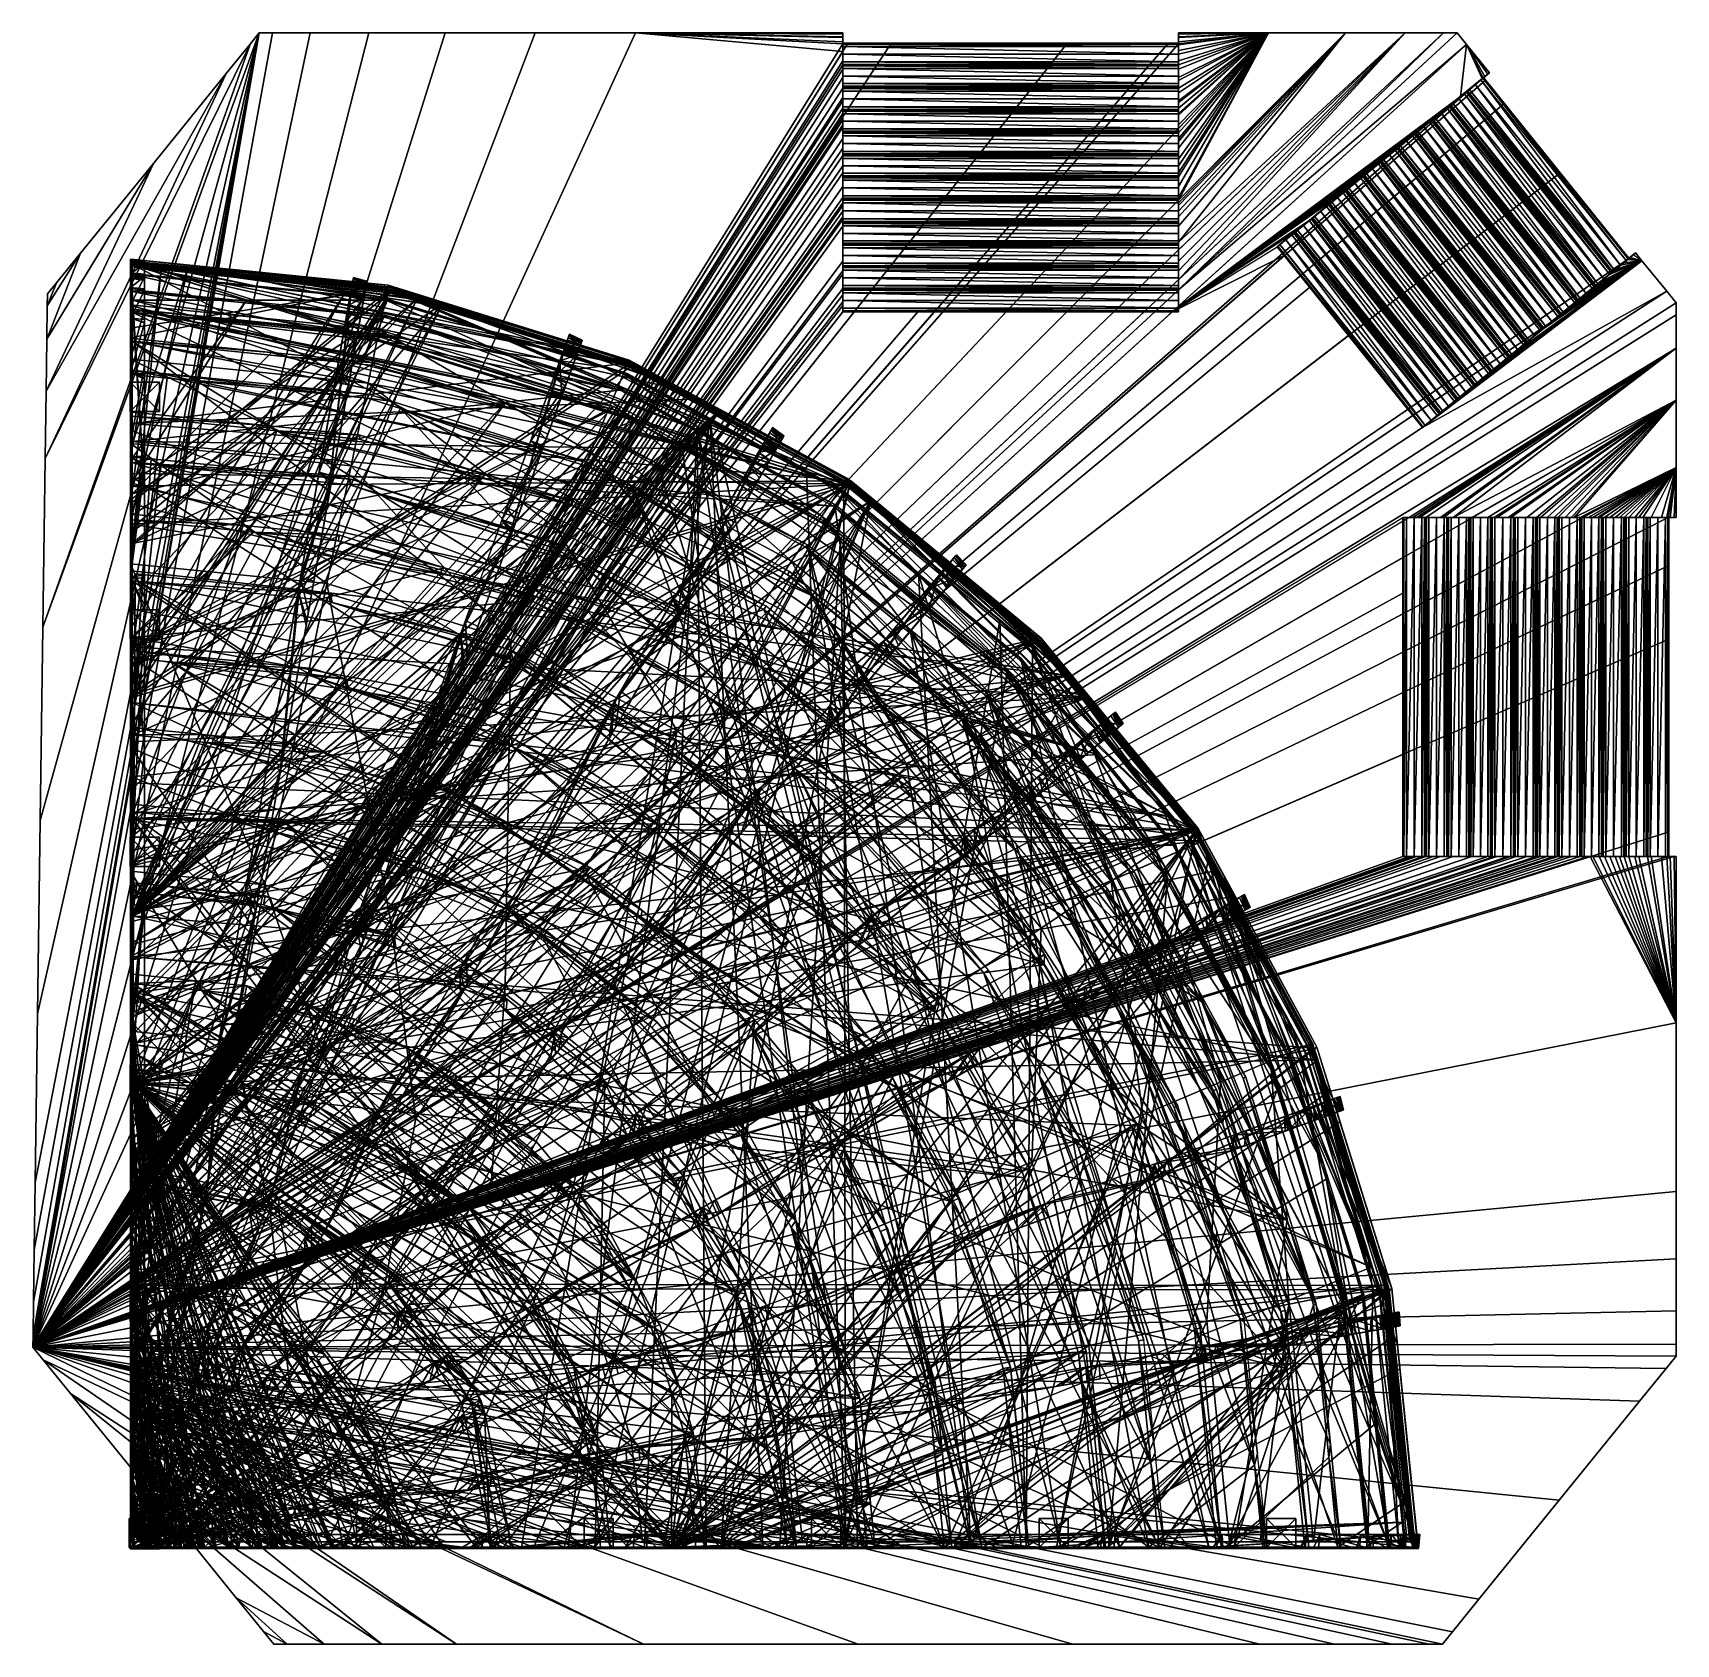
# Model space of a CAD drawing. Extents: x -4.21 to 4.65, y -4.92 to 3.76.
import ezdxf

# ---------------------------------------------------------------- set-up
doc = ezdxf.new("R2010")
doc.units = 0

msp = doc.modelspace()

# ---------------------------------------------------------------- linework, layer by layer
at = {"layer": 'base4', "color": 7}
for points in [[(1.9661, 3.6996, 1.2099), (-4.2065, -3.3227, 1.2099), (2.4511, 3.7586, 1.2099)], [(-0.9586, 3.7586, 1.2099), (-4.2065, -3.3227, 1.2099), (0.1573, 3.6996, 1.2099)], [(0.1573, 3.6577, 1.7786), (-4.2065, -3.3227, 1.7786), (-0.9586, 3.7586, 1.7786)], [(3.5176, 3.696, 1.2099), (3.4669, 3.7586, 1.2099), (-4.2065, -3.3227, 1.2099)], [(3.3939, 3.7586, 1.2099), (-4.2065, -3.3227, 1.2099), (3.4669, 3.7586, 1.2099)], [(3.1874, 3.7586, 1.2099), (-4.2065, -3.3227, 1.2099), (3.3939, 3.7586, 1.2099)], [(2.4511, 3.7586, 1.2099), (-4.2065, -3.3227, 1.2099), (2.8668, 3.7586, 1.2099)], [(-1.5004, 3.7586, 1.2099), (-4.2065, -3.3227, 1.2099), (-0.9586, 3.7586, 1.2099)], [(-1.9857, 3.7586, 1.2099), (-4.2065, -3.3227, 1.2099), (-1.5004, 3.7586, 1.2099)], [(-2.7115, 3.7586, 1.2099), (-4.2065, -3.3227, 1.2099), (-2.3956, 3.7586, 1.2099)], [(-2.9147, 3.7586, 1.2099), (-4.2065, -3.3227, 1.2099), (-2.7115, 3.7586, 1.2099)], [(-2.9866, 3.7586, 1.2099), (-4.2065, -3.3227, 1.2099), (-2.9147, 3.7586, 1.2099)], [(3.1874, 3.7586, 1.2099), (2.8668, 3.7586, 1.2099), (-4.2065, -3.3227, 1.2099)], [(-1.9857, 3.7586, 1.2099), (-2.3956, 3.7586, 1.2099), (-4.2065, -3.3227, 1.2099)], [(-4.2056, -3.259, 1.2099), (-4.2065, -3.3227, 1.2099), (-2.9866, 3.7586, 1.2099)], [(-1.5004, 3.7586, 1.7786), (-0.9586, 3.7586, 1.7786), (-4.2065, -3.3227, 1.7786)], [(-1.9857, 3.7586, 1.7786), (-1.5004, 3.7586, 1.7786), (-4.2065, -3.3227, 1.7786)], [(-2.3956, 3.7586, 1.7786), (-1.9857, 3.7586, 1.7786), (-4.2065, -3.3227, 1.7786)], [(-2.7115, 3.7586, 1.7786), (-2.3956, 3.7586, 1.7786), (-4.2065, -3.3227, 1.7786)], [(-2.9147, 3.7586, 1.7786), (-2.7115, 3.7586, 1.7786), (-4.2065, -3.3227, 1.7786)], [(-2.9866, 3.7586, 1.7786), (-2.9147, 3.7586, 1.7786), (-4.2065, -3.3227, 1.7786)], [(-4.2065, -3.3227, 1.7786), (-4.2056, -3.259, 1.7786), (-2.9866, 3.7586, 1.7786)], [(-4.2031, -3.0789, 1.2099), (-4.2056, -3.259, 1.2099), (-2.9866, 3.7586, 1.2099)], [(-4.2056, -3.259, 1.7786), (-4.2031, -3.0789, 1.7786), (-2.9866, 3.7586, 1.7786)], [(-4.1992, -2.7991, 1.2099), (-4.2031, -3.0789, 1.2099), (-2.9866, 3.7586, 1.2099)], [(-4.2031, -3.0789, 1.7786), (-4.1992, -2.7991, 1.7786), (-2.9866, 3.7586, 1.7786)], [(-4.1942, -2.4361, 1.2099), (-4.1992, -2.7991, 1.2099), (-2.9866, 3.7586, 1.2099)], [(-4.1992, -2.7991, 1.7786), (-4.1942, -2.4361, 1.7786), (-2.9866, 3.7586, 1.7786)], [(-4.1816, -1.5272, 1.2099), (-4.1942, -2.4361, 1.2099), (-2.9866, 3.7586, 1.2099)], [(-4.1942, -2.4361, 1.7786), (-4.1816, -1.5272, 1.7786), (-2.9866, 3.7586, 1.7786)], [(-4.1671, -0.4854, 1.2099), (-4.1816, -1.5272, 1.2099), (-2.9866, 3.7586, 1.2099)], [(-4.1816, -1.5272, 1.7786), (-4.1671, -0.4854, 1.7786), (-2.9866, 3.7586, 1.7786)], [(-4.1527, 0.5565, 1.2099), (-4.1671, -0.4854, 1.2099), (-2.9866, 3.7586, 1.2099)], [(-4.1671, -0.4854, 1.7786), (-4.1527, 0.5565, 1.7786), (-2.9866, 3.7586, 1.7786)], [(-2.9866, 3.7586, 1.2099), (-3.0357, 3.6981, 1.2099), (-4.1527, 0.5565, 1.2099)], [(-3.0357, 3.6981, 1.7786), (-2.9866, 3.7586, 1.7786), (-4.1527, 0.5565, 1.7786)], [(-2.9866, 3.7586, 1.2099), (-2.9866, 3.7586, 1.7786), (-3.0357, 3.6981, 1.2099)], [(-2.9866, 3.7586, 1.7786), (-3.0357, 3.6981, 1.7786), (-3.0357, 3.6981, 1.2099)], [(-2.9147, 3.7586, 1.2099), (-2.9147, 3.7586, 1.7786), (-2.9866, 3.7586, 1.2099)], [(-2.9147, 3.7586, 1.7786), (-2.9866, 3.7586, 1.7786), (-2.9866, 3.7586, 1.2099)], [(-2.7115, 3.7586, 1.2099), (-2.7115, 3.7586, 1.7786), (-2.9147, 3.7586, 1.2099)], [(-2.7115, 3.7586, 1.7786), (-2.9147, 3.7586, 1.7786), (-2.9147, 3.7586, 1.2099)], [(-2.3956, 3.7586, 1.7786), (-2.7115, 3.7586, 1.7786), (-2.7115, 3.7586, 1.2099)], [(-2.7115, 3.7586, 1.2099), (-2.3956, 3.7586, 1.2099), (-2.3956, 3.7586, 1.7786)], [(-1.9857, 3.7586, 1.2099), (-1.9857, 3.7586, 1.7786), (-2.3956, 3.7586, 1.2099)], [(-1.9857, 3.7586, 1.7786), (-2.3956, 3.7586, 1.7786), (-2.3956, 3.7586, 1.2099)], [(-1.5004, 3.7586, 1.2099), (-1.5004, 3.7586, 1.7786), (-1.9857, 3.7586, 1.2099)], [(-1.5004, 3.7586, 1.7786), (-1.9857, 3.7586, 1.7786), (-1.9857, 3.7586, 1.2099)], [(-0.9586, 3.7586, 1.2099), (-0.9586, 3.7586, 1.7786), (-1.5004, 3.7586, 1.2099)], [(-0.9586, 3.7586, 1.7786), (-1.5004, 3.7586, 1.7786), (-1.5004, 3.7586, 1.2099)], [(-0.9586, 3.7586, 1.2099), (0.1573, 3.7586, 1.2099), (0.1573, 3.7586, 1.2269)], [(-0.9586, 3.7586, 1.2099), (0.1573, 3.7586, 1.2269), (0.1573, 3.7586, 1.2451)], [(0.1573, 3.7586, 1.2451), (0.1573, 3.7586, 1.2536), (-0.9586, 3.7586, 1.2099)], [(0.1573, 3.7586, 1.2536), (0.1573, 3.7586, 1.2789), (-0.9586, 3.7586, 1.2099)], [(0.1573, 3.7586, 1.3745), (0.1573, 3.7586, 1.4348), (-0.9586, 3.7586, 1.2099)], [(0.1573, 3.7586, 1.4348), (0.1573, 3.7586, 1.4619), (-0.9586, 3.7586, 1.2099)], [(-0.9586, 3.7586, 1.2099), (0.1573, 3.7586, 1.2789), (0.1573, 3.7586, 1.3123)], [(-0.9586, 3.7586, 1.2099), (0.1573, 3.7586, 1.3123), (0.1573, 3.7586, 1.3745)], [(0.1573, 3.7586, 1.6752), (0.1573, 3.7586, 1.7244), (-0.9586, 3.7586, 1.2099)], [(0.1573, 3.7586, 1.7244), (0.1573, 3.7586, 1.7481), (-0.9586, 3.7586, 1.2099)], [(-0.9586, 3.7586, 1.2099), (0.1573, 3.7586, 1.5639), (0.1573, 3.7586, 1.5991)], [(-0.9586, 3.7586, 1.2099), (0.1573, 3.7586, 1.5991), (0.1573, 3.7586, 1.6752)], [(-0.9586, 3.7586, 1.2099), (0.1573, 3.7586, 1.4619), (0.1573, 3.7586, 1.4859)], [(-0.9586, 3.7586, 1.2099), (0.1573, 3.7586, 1.4859), (0.1573, 3.7586, 1.5059)], [(0.1573, 3.7586, 1.5344), (0.1573, 3.7586, 1.5639), (-0.9586, 3.7586, 1.2099)], [(0.1573, 3.7586, 1.5344), (-0.9586, 3.7586, 1.2099), (0.1573, 3.7586, 1.5059)], [(0.1573, 3.7521, 1.7786), (-0.9586, 3.7586, 1.7786), (-0.9586, 3.7586, 1.2099)], [(-0.9586, 3.7586, 1.2099), (0.1573, 3.7586, 1.7481), (0.1573, 3.7521, 1.7786)], [(0.1573, 3.6996, 1.2099), (0.1573, 3.7328, 1.2099), (-0.9586, 3.7586, 1.2099)], [(0.1573, 3.7328, 1.2099), (0.1573, 3.7586, 1.2099), (-0.9586, 3.7586, 1.2099)], [(-0.9586, 3.7586, 1.7786), (0.1573, 3.7521, 1.7786), (0.1573, 3.7364, 1.7786)], [(-0.9586, 3.7586, 1.7786), (0.1573, 3.7364, 1.7786), (0.1573, 3.7107, 1.7786)], [(0.1573, 3.6577, 1.7786), (-0.9586, 3.7586, 1.7786), (0.1573, 3.7107, 1.7786)], [(0.1573, 3.7586, 1.5639), (0.1573, 3.7586, 1.5344), (0.1573, 3.6977, 1.2476)], [(0.1573, 3.7586, 1.5344), (0.1573, 3.7029, 1.2476), (0.1573, 3.6977, 1.2476)], [(0.1573, 3.7586, 1.7481), (0.1573, 3.5836, 1.2476), (0.1573, 3.5839, 1.255)], [(0.1573, 3.7586, 1.7481), (0.1573, 3.5856, 1.295), (0.1573, 3.5805, 1.295)], [(0.1573, 3.7328, 1.2099), (0.1573, 3.7586, 1.2269), (0.1573, 3.7586, 1.2099)], [(0.1573, 3.7328, 1.2099), (0.1573, 3.7586, 1.2451), (0.1573, 3.7586, 1.2269)], [(0.1573, 3.7328, 1.2099), (0.1573, 3.6996, 1.2099), (0.1573, 3.7586, 1.2451)], [(0.1573, 3.6996, 1.2099), (0.1573, 3.7586, 1.2536), (0.1573, 3.7586, 1.2451)], [(0.1573, 3.6996, 1.2099), (0.1573, 3.7586, 1.2789), (0.1573, 3.7586, 1.2536)], [(0.1573, 3.6996, 1.2099), (0.1573, 3.7586, 1.3123), (0.1573, 3.7586, 1.2789)], [(0.1573, 3.6996, 1.2099), (0.1573, 3.7586, 1.3745), (0.1573, 3.7586, 1.3123)], [(0.1573, 3.6996, 1.2099), (0.1573, 3.7586, 1.4348), (0.1573, 3.7586, 1.3745)], [(0.1573, 3.6996, 1.2099), (0.1573, 3.7586, 1.4619), (0.1573, 3.7586, 1.4348)], [(0.1573, 3.6996, 1.2099), (0.1573, 3.7586, 1.4859), (0.1573, 3.7586, 1.4619)], [(0.1573, 3.6996, 1.2099), (0.1573, 3.7586, 1.5059), (0.1573, 3.7586, 1.4859)], [(0.1573, 3.6996, 1.2099), (0.1573, 3.7586, 1.5212), (0.1573, 3.7586, 1.5059)], [(0.1573, 3.6996, 1.2099), (0.1573, 3.7586, 1.5344), (0.1573, 3.7586, 1.5212)], [(0.1573, 3.6996, 1.2099), (0.1573, 3.7586, 1.5212), (0.1573, 3.7006, 1.2099)], [(0.1573, 3.6996, 1.2099), (0.1573, 3.7008, 1.2239), (0.1573, 3.7586, 1.5344)], [(0.1573, 3.7586, 1.5344), (0.1573, 3.7008, 1.2239), (0.1573, 3.7022, 1.2402)], [(0.1573, 3.7586, 1.5344), (0.1573, 3.7022, 1.2402), (0.1573, 3.7029, 1.2476)], [(0.1573, 3.7586, 1.5991), (0.1573, 3.7586, 1.5639), (0.1573, 3.6842, 1.2476)], [(0.1573, 3.7586, 1.5639), (0.1573, 3.6977, 1.2476), (0.1573, 3.6842, 1.2476)], [(0.1573, 3.7586, 1.6752), (0.1573, 3.7586, 1.5991), (0.1573, 3.6432, 1.2476)], [(0.1573, 3.7586, 1.5991), (0.1573, 3.6842, 1.2476), (0.1573, 3.6432, 1.2476)], [(0.1573, 3.7586, 1.7244), (0.1573, 3.7586, 1.6752), (0.1573, 3.6023, 1.2476)], [(0.1573, 3.7586, 1.6752), (0.1573, 3.6432, 1.2476), (0.1573, 3.6023, 1.2476)], [(0.1573, 3.7586, 1.7481), (0.1573, 3.7586, 1.7244), (0.1573, 3.5887, 1.2476)], [(0.1573, 3.7586, 1.7244), (0.1573, 3.6023, 1.2476), (0.1573, 3.5887, 1.2476)], [(0.1573, 3.7586, 1.7481), (0.1573, 3.5887, 1.2476), (0.1573, 3.5836, 1.2476)], [(0.1573, 3.7586, 1.7481), (0.1573, 3.5839, 1.255), (0.1573, 3.5846, 1.2713)], [(0.1573, 3.7586, 1.7481), (0.1573, 3.5846, 1.2713), (0.1573, 3.5853, 1.2876)], [(0.1573, 3.7586, 1.7481), (0.1573, 3.5853, 1.2876), (0.1573, 3.5856, 1.295)], [(0.1573, 3.7586, 1.7678), (0.1573, 3.7586, 1.7481), (0.1573, 3.567, 1.295)], [(0.1573, 3.7586, 1.7481), (0.1573, 3.5805, 1.295), (0.1573, 3.567, 1.295)], [(0.1573, 3.526, 1.295), (0.1573, 3.7521, 1.7786), (0.1573, 3.7586, 1.7678)], [(0.1573, 3.526, 1.295), (0.1573, 3.7586, 1.7678), (0.1573, 3.567, 1.295)], [(0.1573, 3.7586, 1.5059), (0.1573, 3.7586, 1.5212), (0.1573, 3.7586, 1.5344)], [(0.1573, 3.7586, 1.7481), (0.1573, 3.7586, 1.7678), (0.1573, 3.7521, 1.7786)], [(0.1573, 3.7364, 1.7786), (0.1573, 3.7521, 1.7786), (0.1573, 3.526, 1.295)], [(0.1573, 3.7364, 1.7786), (0.1573, 3.4664, 1.295), (0.1573, 3.4661, 1.3024)], [(0.1573, 3.7364, 1.7786), (0.1573, 3.4644, 1.3425), (0.1573, 3.4591, 1.3425)], [(0.1573, 3.485, 1.295), (0.1573, 3.7364, 1.7786), (0.1573, 3.526, 1.295)], [(0.1573, 3.7364, 1.7786), (0.1573, 3.485, 1.295), (0.1573, 3.4715, 1.295)], [(0.1573, 3.7364, 1.7786), (0.1573, 3.4715, 1.295), (0.1573, 3.4664, 1.295)], [(0.1573, 3.7364, 1.7786), (0.1573, 3.4661, 1.3024), (0.1573, 3.4654, 1.3187)], [(0.1573, 3.7364, 1.7786), (0.1573, 3.4654, 1.3187), (0.1573, 3.4647, 1.335)], [(0.1573, 3.7364, 1.7786), (0.1573, 3.4647, 1.335), (0.1573, 3.4644, 1.3425)], [(0.1573, 3.7364, 1.7786), (0.1573, 3.4591, 1.3425), (0.1573, 3.4451, 1.3425)], [(0.1573, 3.7107, 1.7786), (0.1573, 3.7364, 1.7786), (0.1573, 3.4451, 1.3425)], [(1.9661, 3.7586, 1.5486), (1.9661, 3.7029, 1.2476), (1.9661, 3.7022, 1.2402)], [(1.9661, 3.7586, 1.7413), (1.9661, 3.5836, 1.2476), (1.9661, 3.5887, 1.2476)], [(1.9661, 3.7586, 1.7413), (1.9661, 3.5856, 1.295), (1.9661, 3.5853, 1.2876)], [(1.9661, 3.7586, 1.2269), (1.9661, 3.7328, 1.2099), (1.9661, 3.7586, 1.2176)], [(1.9661, 3.7328, 1.2099), (1.9661, 3.7586, 1.2099), (1.9661, 3.7586, 1.2176)], [(1.9661, 3.7328, 1.2099), (1.9661, 3.7586, 1.2269), (1.9661, 3.7586, 1.2451)], [(1.9661, 3.7586, 1.2536), (1.9661, 3.6996, 1.2099), (1.9661, 3.7586, 1.2451)], [(1.9661, 3.6996, 1.2099), (1.9661, 3.7328, 1.2099), (1.9661, 3.7586, 1.2451)], [(1.9661, 3.6996, 1.2099), (1.9661, 3.7586, 1.2536), (1.9661, 3.7586, 1.2789)], [(1.9661, 3.6996, 1.2099), (1.9661, 3.7586, 1.2789), (1.9661, 3.7586, 1.3123)], [(1.9661, 3.6996, 1.2099), (1.9661, 3.7586, 1.3123), (1.9661, 3.7586, 1.3745)], [(1.9661, 3.6996, 1.2099), (1.9661, 3.7586, 1.3745), (1.9661, 3.7586, 1.4348)], [(1.9661, 3.6996, 1.2099), (1.9661, 3.7586, 1.4348), (1.9661, 3.7586, 1.4619)], [(1.9661, 3.6996, 1.2099), (1.9661, 3.7586, 1.4619), (1.9661, 3.7586, 1.4859)], [(1.9661, 3.6996, 1.2099), (1.9661, 3.7586, 1.4859), (1.9661, 3.7586, 1.5059)], [(1.9661, 3.6996, 1.2099), (1.9661, 3.7586, 1.5059), (1.9661, 3.7586, 1.5212)], [(1.9661, 3.6996, 1.2099), (1.9661, 3.7586, 1.5212), (1.9661, 3.7586, 1.5486)], [(1.9661, 3.7586, 1.5486), (1.9661, 3.7022, 1.2402), (1.9661, 3.7008, 1.2239)], [(1.9661, 3.6996, 1.2099), (1.9661, 3.7586, 1.5486), (1.9661, 3.7008, 1.2239)], [(1.9661, 3.6023, 1.2476), (1.9661, 3.7586, 1.7244), (1.9661, 3.5887, 1.2476)], [(1.9661, 3.7586, 1.7244), (1.9661, 3.7586, 1.7413), (1.9661, 3.5887, 1.2476)], [(1.9661, 3.6432, 1.2476), (1.9661, 3.7586, 1.6752), (1.9661, 3.6023, 1.2476)], [(1.9661, 3.7586, 1.6752), (1.9661, 3.7586, 1.7244), (1.9661, 3.6023, 1.2476)], [(1.9661, 3.6842, 1.2476), (1.9661, 3.7586, 1.5991), (1.9661, 3.6432, 1.2476)], [(1.9661, 3.7586, 1.5991), (1.9661, 3.7586, 1.6752), (1.9661, 3.6432, 1.2476)], [(1.9661, 3.6977, 1.2476), (1.9661, 3.7586, 1.5639), (1.9661, 3.6842, 1.2476)], [(1.9661, 3.7586, 1.5639), (1.9661, 3.7586, 1.5991), (1.9661, 3.6842, 1.2476)], [(1.9661, 3.7586, 1.5639), (1.9661, 3.6977, 1.2476), (1.9661, 3.7586, 1.5486)], [(1.9661, 3.6977, 1.2476), (1.9661, 3.7029, 1.2476), (1.9661, 3.7586, 1.5486)], [(1.9661, 3.7586, 1.7413), (1.9661, 3.5853, 1.2876), (1.9661, 3.5846, 1.2713)], [(1.9661, 3.7586, 1.7413), (1.9661, 3.5846, 1.2713), (1.9661, 3.5839, 1.255)], [(1.9661, 3.7586, 1.7413), (1.9661, 3.5839, 1.255), (1.9661, 3.5836, 1.2476)], [(1.9661, 3.526, 1.295), (1.9661, 3.567, 1.295), (1.9661, 3.7586, 1.7678)], [(1.9661, 3.526, 1.295), (1.9661, 3.7586, 1.7678), (1.9661, 3.7521, 1.7786)], [(1.9661, 3.5805, 1.295), (1.9661, 3.7586, 1.7413), (1.9661, 3.567, 1.295)], [(1.9661, 3.7586, 1.7413), (1.9661, 3.7586, 1.7678), (1.9661, 3.567, 1.295)], [(1.9661, 3.7586, 1.7413), (1.9661, 3.5805, 1.295), (1.9661, 3.5856, 1.295)], [(1.9661, 3.7586, 1.2099), (2.4511, 3.7586, 1.2099), (1.9661, 3.7586, 1.2176)], [(2.4511, 3.7586, 1.2099), (2.4511, 3.7586, 1.7786), (1.9661, 3.7586, 1.2176)], [(1.9661, 3.7586, 1.2451), (1.9661, 3.7586, 1.2269), (2.4511, 3.7586, 1.7786)], [(1.9661, 3.7586, 1.2269), (1.9661, 3.7586, 1.2176), (2.4511, 3.7586, 1.7786)], [(2.4511, 3.7586, 1.7786), (1.9661, 3.7586, 1.2789), (1.9661, 3.7586, 1.2536)], [(2.4511, 3.7586, 1.7786), (1.9661, 3.7586, 1.2536), (1.9661, 3.7586, 1.2451)], [(2.4511, 3.7586, 1.7786), (1.9661, 3.7586, 1.4859), (1.9661, 3.7586, 1.4619)], [(2.4511, 3.7586, 1.7786), (1.9661, 3.7586, 1.4619), (1.9661, 3.7586, 1.4348)], [(1.9661, 3.7586, 1.4348), (1.9661, 3.7586, 1.3745), (1.9661, 3.7586, 1.3123)], [(1.9661, 3.7586, 1.3123), (1.9661, 3.7586, 1.2789), (2.4511, 3.7586, 1.7786)], [(1.9661, 3.7586, 1.3123), (2.4511, 3.7586, 1.7786), (1.9661, 3.7586, 1.4348)], [(2.4511, 3.7586, 1.7786), (1.9661, 3.7521, 1.7786), (1.9661, 3.7586, 1.7678)], [(2.4511, 3.7586, 1.7786), (1.9661, 3.7586, 1.7678), (1.9661, 3.7586, 1.7413)], [(1.9661, 3.7586, 1.6752), (1.9661, 3.7586, 1.5991), (2.4511, 3.7586, 1.7786)], [(2.4511, 3.7586, 1.7786), (1.9661, 3.7586, 1.7413), (1.9661, 3.7586, 1.7244)], [(2.4511, 3.7586, 1.7786), (1.9661, 3.7586, 1.7244), (1.9661, 3.7586, 1.6752)], [(1.9661, 3.7586, 1.5212), (1.9661, 3.7586, 1.5059), (2.4511, 3.7586, 1.7786)], [(1.9661, 3.7586, 1.5059), (1.9661, 3.7586, 1.4859), (2.4511, 3.7586, 1.7786)], [(1.9661, 3.7586, 1.5639), (1.9661, 3.7586, 1.5486), (1.9661, 3.7586, 1.5212)], [(1.9661, 3.7586, 1.5212), (2.4511, 3.7586, 1.7786), (1.9661, 3.7586, 1.5639)], [(2.4511, 3.7586, 1.7786), (1.9661, 3.7586, 1.5991), (1.9661, 3.7586, 1.5639)], [(2.4511, 3.7586, 1.2099), (1.9661, 3.7586, 1.2099), (1.9661, 3.7328, 1.2099)], [(2.4511, 3.7586, 1.2099), (1.9661, 3.7328, 1.2099), (1.9661, 3.6996, 1.2099)], [(3.3939, 3.7586, 1.7786), (3.4669, 3.7586, 1.7786), (1.9661, 2.3736, 1.7786)], [(3.3939, 3.7586, 1.7786), (1.9661, 2.3736, 1.7786), (1.9661, 2.4283, 1.7786)], [(1.9661, 2.477, 1.7786), (1.9661, 2.529, 1.7786), (3.1874, 3.7586, 1.7786)], [(1.9661, 2.529, 1.7786), (1.9661, 2.5889, 1.7786), (3.1874, 3.7586, 1.7786)], [(1.9661, 2.477, 1.7786), (3.1874, 3.7586, 1.7786), (1.9661, 2.4283, 1.7786)], [(3.1874, 3.7586, 1.7786), (3.3939, 3.7586, 1.7786), (1.9661, 2.4283, 1.7786)], [(1.9661, 2.8284, 1.7786), (1.9661, 2.8424, 1.7786), (2.8668, 3.7586, 1.7786)], [(1.9661, 2.8424, 1.7786), (1.9661, 2.8569, 1.7786), (2.8668, 3.7586, 1.7786)], [(2.8668, 3.7586, 1.7786), (1.9661, 2.7668, 1.7786), (1.9661, 2.7976, 1.7786)], [(2.8668, 3.7586, 1.7786), (1.9661, 2.7976, 1.7786), (1.9661, 2.8284, 1.7786)], [(2.8668, 3.7586, 1.7786), (3.1874, 3.7586, 1.7786), (1.9661, 2.6305, 1.7786)], [(3.1874, 3.7586, 1.7786), (1.9661, 2.5889, 1.7786), (1.9661, 2.6305, 1.7786)], [(1.9661, 2.7668, 1.7786), (2.8668, 3.7586, 1.7786), (1.9661, 2.7173, 1.7786)], [(2.8668, 3.7586, 1.7786), (1.9661, 2.6305, 1.7786), (1.9661, 2.7173, 1.7786)], [(1.9661, 3.2196, 1.7786), (1.9661, 3.2427, 1.7786), (2.4511, 3.7586, 1.7786)], [(2.4511, 3.7586, 1.7786), (1.9661, 3.1735, 1.7786), (1.9661, 3.1885, 1.7786)], [(2.4511, 3.7586, 1.7786), (1.9661, 3.1885, 1.7786), (1.9661, 3.2196, 1.7786)], [(1.9661, 3.138, 1.7786), (1.9661, 3.1735, 1.7786), (2.4511, 3.7586, 1.7786)], [(1.9661, 3.138, 1.7786), (2.4511, 3.7586, 1.7786), (1.9661, 3.0789, 1.7786)], [(2.4511, 3.7586, 1.7786), (2.8668, 3.7586, 1.7786), (1.9661, 2.8569, 1.7786)], [(1.9661, 2.8569, 1.7786), (1.9661, 2.8717, 1.7786), (2.4511, 3.7586, 1.7786)], [(1.9661, 2.8717, 1.7786), (1.9661, 2.9303, 1.7786), (2.4511, 3.7586, 1.7786)], [(1.9661, 3.0038, 1.7786), (1.9661, 3.0413, 1.7786), (2.4511, 3.7586, 1.7786)], [(1.9661, 3.0413, 1.7786), (1.9661, 3.0789, 1.7786), (2.4511, 3.7586, 1.7786)], [(2.4511, 3.7586, 1.7786), (1.9661, 2.9303, 1.7786), (1.9661, 2.9822, 1.7786)], [(2.4511, 3.7586, 1.7786), (1.9661, 2.9822, 1.7786), (1.9661, 3.0038, 1.7786)], [(1.9661, 3.7107, 1.7786), (1.9661, 3.7364, 1.7786), (2.4511, 3.7586, 1.7786)], [(1.9661, 3.7364, 1.7786), (1.9661, 3.7521, 1.7786), (2.4511, 3.7586, 1.7786)], [(2.4511, 3.7586, 1.7786), (1.9661, 3.6446, 1.7786), (1.9661, 3.6628, 1.7786)], [(1.9661, 3.6628, 1.7786), (1.9661, 3.6932, 1.7786), (2.4511, 3.7586, 1.7786)], [(1.9661, 3.6932, 1.7786), (1.9661, 3.7107, 1.7786), (2.4511, 3.7586, 1.7786)], [(1.9661, 3.5621, 1.7786), (2.4511, 3.7586, 1.7786), (1.9661, 3.5188, 1.7786)], [(2.4511, 3.7586, 1.7786), (1.9661, 3.5026, 1.7786), (1.9661, 3.5188, 1.7786)], [(1.9661, 3.6078, 1.7786), (1.9661, 3.6446, 1.7786), (2.4511, 3.7586, 1.7786)], [(2.4511, 3.7586, 1.7786), (1.9661, 3.5621, 1.7786), (1.9661, 3.5871, 1.7786)], [(2.4511, 3.7586, 1.7786), (1.9661, 3.5871, 1.7786), (1.9661, 3.6078, 1.7786)], [(1.9661, 3.3143, 1.7786), (2.4511, 3.7586, 1.7786), (1.9661, 3.2637, 1.7786)], [(2.4511, 3.7586, 1.7786), (1.9661, 3.2427, 1.7786), (1.9661, 3.2637, 1.7786)], [(1.9661, 3.3537, 1.7786), (1.9661, 3.3827, 1.7786), (2.4511, 3.7586, 1.7786)], [(2.4511, 3.7586, 1.7786), (1.9661, 3.3143, 1.7786), (1.9661, 3.3246, 1.7786)], [(2.4511, 3.7586, 1.7786), (1.9661, 3.3246, 1.7786), (1.9661, 3.3537, 1.7786)], [(1.9661, 3.5026, 1.7786), (2.4511, 3.7586, 1.7786), (1.9661, 3.4598, 1.7786)], [(2.4511, 3.7586, 1.7786), (1.9661, 3.435, 1.7786), (1.9661, 3.4598, 1.7786)], [(1.9661, 3.435, 1.7786), (2.4511, 3.7586, 1.7786), (1.9661, 3.3918, 1.7786)], [(2.4511, 3.7586, 1.7786), (1.9661, 3.3827, 1.7786), (1.9661, 3.3918, 1.7786)], [(1.9661, 2.3736, 1.7786), (3.4669, 3.7586, 1.7786), (3.5176, 3.696, 1.7786)], [(1.9661, 3.7521, 1.7786), (1.9661, 3.7364, 1.7786), (1.9661, 3.526, 1.295)], [(1.9661, 3.7364, 1.7786), (1.9661, 3.4664, 1.295), (1.9661, 3.4715, 1.295)], [(1.9661, 3.7364, 1.7786), (1.9661, 3.4644, 1.3425), (1.9661, 3.4647, 1.335)], [(1.9661, 3.7364, 1.7786), (1.9661, 3.4715, 1.295), (1.9661, 3.485, 1.295)], [(1.9661, 3.7364, 1.7786), (1.9661, 3.485, 1.295), (1.9661, 3.526, 1.295)], [(1.9661, 3.7364, 1.7786), (1.9661, 3.4647, 1.335), (1.9661, 3.4654, 1.3187)], [(1.9661, 3.7364, 1.7786), (1.9661, 3.4654, 1.3187), (1.9661, 3.4661, 1.3024)], [(1.9661, 3.7364, 1.7786), (1.9661, 3.4661, 1.3024), (1.9661, 3.4664, 1.295)], [(1.9661, 3.7364, 1.7786), (1.9661, 3.7107, 1.7786), (1.9661, 3.4451, 1.3425)], [(1.9661, 3.7364, 1.7786), (1.9661, 3.4451, 1.3425), (1.9661, 3.4591, 1.3425)], [(1.9661, 3.7364, 1.7786), (1.9661, 3.4591, 1.3425), (1.9661, 3.4644, 1.3425)], [(2.8668, 3.7586, 1.7786), (2.4511, 3.7586, 1.7786), (2.4511, 3.7586, 1.2099)], [(2.4511, 3.7586, 1.2099), (2.8668, 3.7586, 1.2099), (2.8668, 3.7586, 1.7786)], [(3.1874, 3.7586, 1.2099), (3.1874, 3.7586, 1.7786), (2.8668, 3.7586, 1.2099)], [(3.1874, 3.7586, 1.7786), (2.8668, 3.7586, 1.7786), (2.8668, 3.7586, 1.2099)], [(3.3939, 3.7586, 1.2099), (3.3939, 3.7586, 1.7786), (3.1874, 3.7586, 1.2099)], [(3.3939, 3.7586, 1.7786), (3.1874, 3.7586, 1.7786), (3.1874, 3.7586, 1.2099)], [(3.4669, 3.7586, 1.2099), (3.4669, 3.7586, 1.7786), (3.3939, 3.7586, 1.2099)], [(3.4669, 3.7586, 1.7786), (3.3939, 3.7586, 1.7786), (3.3939, 3.7586, 1.2099)], [(3.5176, 3.696, 1.2099), (3.5176, 3.696, 1.7786), (3.4669, 3.7586, 1.2099)], [(3.5176, 3.696, 1.7786), (3.4669, 3.7586, 1.7786), (3.4669, 3.7586, 1.2099)], [(1.9661, 3.6996, 1.2099), (1.9082, 3.6996, 1.2099), (-4.2065, -3.3227, 1.2099)], [(-4.2065, -3.3227, 1.2099), (1.9082, 3.6996, 1.2099), (1.3643, 3.6996, 1.2099)], [(0.1835, 3.6996, 1.2099), (-4.2065, -3.3227, 1.2099), (0.4154, 3.6996, 1.2099)], [(-4.2065, -3.3227, 1.2099), (1.3643, 3.6996, 1.2099), (0.4154, 3.6996, 1.2099)], [(-4.2065, -3.3227, 1.2099), (0.1835, 3.6996, 1.2099), (0.1573, 3.6996, 1.2099)], [(3.5176, 3.696, 1.2099), (-4.2065, -3.3227, 1.2099), (3.6078, 3.516, 1.2099)], [(-4.2065, -3.3227, 1.7786), (0.1573, 3.6577, 1.7786), (0.1573, 3.6078, 1.7786)], [(-4.1401, 1.4653, 1.2099), (-4.1527, 0.5565, 1.2099), (-3.0357, 3.6981, 1.2099)], [(-4.1527, 0.5565, 1.7786), (-4.1401, 1.4653, 1.7786), (-3.0357, 3.6981, 1.7786)], [(-3.0357, 3.6981, 1.2099), (-3.1649, 3.5388, 1.2099), (-4.1401, 1.4653, 1.2099)], [(-3.1649, 3.5388, 1.7786), (-3.0357, 3.6981, 1.7786), (-4.1401, 1.4653, 1.7786)], [(-3.0357, 3.6981, 1.2099), (-3.0357, 3.6981, 1.7786), (-3.1649, 3.5388, 1.2099)], [(-3.0357, 3.6981, 1.7786), (-3.1649, 3.5388, 1.7786), (-3.1649, 3.5388, 1.2099)], [(0.1573, 3.4027, 1.3425), (0.1573, 3.7107, 1.7786), (0.1573, 3.4451, 1.3425)], [(0.1573, 3.6932, 1.7786), (0.1573, 3.7107, 1.7786), (0.1573, 3.4027, 1.3425)], [(0.1573, 3.7107, 1.7786), (0.1573, 3.6932, 1.7786), (0.1573, 3.6577, 1.7786)], [(1.9661, 3.6977, 1.2476), (0.1573, 3.7029, 1.2476), (1.9661, 3.7029, 1.2476)], [(1.9661, 3.6977, 1.2476), (0.1573, 3.6977, 1.2476), (0.1573, 3.7029, 1.2476)], [(1.9661, 3.7029, 1.2476), (0.1573, 3.7022, 1.2402), (1.9661, 3.7022, 1.2402)], [(1.9661, 3.7029, 1.2476), (0.1573, 3.7029, 1.2476), (0.1573, 3.7022, 1.2402)], [(1.9661, 3.7022, 1.2402), (0.1573, 3.7008, 1.2239), (1.9661, 3.7008, 1.2239)], [(1.9661, 3.7022, 1.2402), (0.1573, 3.7022, 1.2402), (0.1573, 3.7008, 1.2239)], [(1.9661, 3.7008, 1.2239), (0.1573, 3.7008, 1.2239), (0.1835, 3.6996, 1.2099)], [(0.1573, 3.7008, 1.2239), (0.1573, 3.6996, 1.2099), (0.1835, 3.6996, 1.2099)], [(1.9661, 3.6842, 1.2476), (0.1573, 3.6977, 1.2476), (1.9661, 3.6977, 1.2476)], [(1.9661, 3.6842, 1.2476), (0.1573, 3.6842, 1.2476), (0.1573, 3.6977, 1.2476)], [(0.1573, 3.6932, 1.7786), (0.1573, 3.3411, 1.3425), (0.1573, 3.3411, 1.3501)], [(0.1573, 3.6932, 1.7786), (0.1573, 3.3411, 1.3915), (0.1573, 3.3361, 1.3915)], [(0.1573, 3.3604, 1.3425), (0.1573, 3.6932, 1.7786), (0.1573, 3.4027, 1.3425)], [(0.1573, 3.6932, 1.7786), (0.1573, 3.3604, 1.3425), (0.1573, 3.3464, 1.3425)], [(0.1573, 3.6932, 1.7786), (0.1573, 3.3464, 1.3425), (0.1573, 3.3411, 1.3425)], [(0.1573, 3.6932, 1.7786), (0.1573, 3.3411, 1.3501), (0.1573, 3.3411, 1.367)], [(0.1573, 3.6932, 1.7786), (0.1573, 3.3411, 1.367), (0.1573, 3.3411, 1.3838)], [(0.1573, 3.6932, 1.7786), (0.1573, 3.3411, 1.3838), (0.1573, 3.3411, 1.3915)], [(0.1573, 3.6932, 1.7786), (0.1573, 3.3361, 1.3915), (0.1573, 3.3228, 1.3915)], [(0.1573, 3.6577, 1.7786), (0.1573, 3.6932, 1.7786), (0.1573, 3.3228, 1.3915)], [(1.9661, 3.6432, 1.2476), (0.1573, 3.6842, 1.2476), (1.9661, 3.6842, 1.2476)], [(1.9661, 3.6432, 1.2476), (0.1573, 3.6432, 1.2476), (0.1573, 3.6842, 1.2476)], [(0.1573, 3.6577, 1.7786), (0.1573, 3.2239, 1.3915), (0.1573, 3.2239, 1.3984)], [(0.1573, 3.6577, 1.7786), (0.1573, 3.2239, 1.4358), (0.1573, 3.2186, 1.4358)], [(0.1573, 3.2825, 1.3915), (0.1573, 3.6577, 1.7786), (0.1573, 3.3228, 1.3915)], [(0.1573, 3.6577, 1.7786), (0.1573, 3.2825, 1.3915), (0.1573, 3.2422, 1.3915)], [(0.1573, 3.6577, 1.7786), (0.1573, 3.2422, 1.3915), (0.1573, 3.2289, 1.3915)], [(0.1573, 3.6577, 1.7786), (0.1573, 3.2289, 1.3915), (0.1573, 3.2239, 1.3915)], [(0.1573, 3.6577, 1.7786), (0.1573, 3.2239, 1.3984), (0.1573, 3.2239, 1.4136)], [(0.1573, 3.6577, 1.7786), (0.1573, 3.2239, 1.4136), (0.1573, 3.2239, 1.4288)], [(0.1573, 3.6577, 1.7786), (0.1573, 3.2239, 1.4288), (0.1573, 3.2239, 1.4358)], [(0.1573, 3.6577, 1.7786), (0.1573, 3.2186, 1.4358), (0.1573, 3.2046, 1.4358)], [(0.1573, 3.6078, 1.7786), (0.1573, 3.6577, 1.7786), (0.1573, 3.2046, 1.4358)], [(1.9661, 3.6023, 1.2476), (0.1573, 3.6432, 1.2476), (1.9661, 3.6432, 1.2476)], [(1.9661, 3.6023, 1.2476), (0.1573, 3.6023, 1.2476), (0.1573, 3.6432, 1.2476)], [(0.1835, 3.6996, 1.2099), (0.4154, 3.6996, 1.2099), (1.9661, 3.7008, 1.2239)], [(1.9661, 3.7008, 1.2239), (0.4154, 3.6996, 1.2099), (1.3643, 3.6996, 1.2099)], [(1.9661, 3.7008, 1.2239), (1.3643, 3.6996, 1.2099), (1.9082, 3.6996, 1.2099)], [(1.9082, 3.6996, 1.2099), (1.9661, 3.6996, 1.2099), (1.9661, 3.7008, 1.2239)], [(1.9322, 2.2553, 1.7786), (3.5176, 3.696, 1.7786), (3.4855, 3.4156, 1.7786)], [(1.9661, 3.7107, 1.7786), (1.9661, 3.6932, 1.7786), (1.9661, 3.4027, 1.3425)], [(1.9661, 3.7107, 1.7786), (1.9661, 3.4027, 1.3425), (1.9661, 3.4451, 1.3425)], [(1.9661, 2.2862, 1.7786), (1.9661, 2.3736, 1.7786), (3.5176, 3.696, 1.7786)], [(1.9661, 3.6932, 1.7786), (1.9661, 3.3411, 1.3425), (1.9661, 3.3464, 1.3425)], [(1.9661, 3.6932, 1.7786), (1.9661, 3.3411, 1.3915), (1.9661, 3.3411, 1.3838)], [(1.9661, 3.6932, 1.7786), (1.9661, 3.3464, 1.3425), (1.9661, 3.3604, 1.3425)], [(1.9661, 3.6932, 1.7786), (1.9661, 3.3604, 1.3425), (1.9661, 3.4027, 1.3425)], [(1.9661, 3.6932, 1.7786), (1.9661, 3.3411, 1.3838), (1.9661, 3.3411, 1.367)], [(1.9661, 3.6932, 1.7786), (1.9661, 3.3411, 1.367), (1.9661, 3.3411, 1.3501)], [(1.9661, 3.6932, 1.7786), (1.9661, 3.3411, 1.3501), (1.9661, 3.3411, 1.3425)], [(1.9661, 3.6932, 1.7786), (1.9661, 3.6628, 1.7786), (1.9661, 3.3228, 1.3915)], [(1.9661, 3.6932, 1.7786), (1.9661, 3.3228, 1.3915), (1.9661, 3.3361, 1.3915)], [(1.9661, 3.6932, 1.7786), (1.9661, 3.3361, 1.3915), (1.9661, 3.3411, 1.3915)], [(1.9661, 3.6628, 1.7786), (1.9661, 3.6446, 1.7786), (1.9661, 3.2825, 1.3915)], [(1.9661, 3.6628, 1.7786), (1.9661, 3.2825, 1.3915), (1.9661, 3.3228, 1.3915)], [(1.9661, 3.6446, 1.7786), (1.9661, 3.2239, 1.3915), (1.9661, 3.2289, 1.3915)], [(1.9661, 3.6446, 1.7786), (1.9661, 3.2239, 1.4358), (1.9661, 3.2239, 1.4288)], [(1.9661, 3.6446, 1.7786), (1.9661, 3.2289, 1.3915), (1.9661, 3.2422, 1.3915)], [(1.9661, 3.6446, 1.7786), (1.9661, 3.2422, 1.3915), (1.9661, 3.2825, 1.3915)], [(1.9661, 3.6446, 1.7786), (1.9661, 3.2239, 1.4288), (1.9661, 3.2239, 1.4136)], [(1.9661, 3.6446, 1.7786), (1.9661, 3.2239, 1.4136), (1.9661, 3.2239, 1.3984)], [(1.9661, 3.6446, 1.7786), (1.9661, 3.2239, 1.3984), (1.9661, 3.2239, 1.3915)], [(1.9661, 3.6446, 1.7786), (1.9661, 3.6078, 1.7786), (1.9661, 3.2046, 1.4358)], [(1.9661, 3.6446, 1.7786), (1.9661, 3.2046, 1.4358), (1.9661, 3.2186, 1.4358)], [(1.9661, 3.6446, 1.7786), (1.9661, 3.2186, 1.4358), (1.9661, 3.2239, 1.4358)], [(3.5176, 3.696, 1.7786), (3.6028, 3.5119, 1.7786), (3.4855, 3.4156, 1.7786)], [(3.5176, 3.696, 1.2099), (3.6414, 3.5435, 1.2099), (3.6414, 3.5435, 1.2169)], [(3.5176, 3.696, 1.2099), (3.6414, 3.5435, 1.2169), (3.6414, 3.5435, 1.2283)], [(3.6414, 3.5435, 1.2283), (3.6414, 3.5435, 1.2387), (3.5176, 3.696, 1.2099)], [(3.6414, 3.5435, 1.2387), (3.6414, 3.5435, 1.2569), (3.5176, 3.696, 1.2099)], [(3.6414, 3.5435, 1.3751), (3.6414, 3.5435, 1.3954), (3.5176, 3.696, 1.2099)], [(3.6414, 3.5435, 1.3954), (3.6414, 3.5435, 1.4132), (3.5176, 3.696, 1.2099)], [(3.6414, 3.5435, 1.3302), (3.6414, 3.5435, 1.3751), (3.5176, 3.696, 1.2099)], [(3.6414, 3.5435, 1.3302), (3.5176, 3.696, 1.2099), (3.6414, 3.5435, 1.2569)], [(3.6414, 3.5435, 1.678), (3.6414, 3.5435, 1.6985), (3.5176, 3.696, 1.2099)], [(3.6414, 3.5435, 1.6985), (3.6414, 3.5435, 1.7361), (3.5176, 3.696, 1.2099)], [(3.5176, 3.696, 1.2099), (3.6414, 3.5435, 1.5273), (3.6414, 3.5435, 1.6189)], [(3.5176, 3.696, 1.2099), (3.6414, 3.5435, 1.6189), (3.6414, 3.5435, 1.678)], [(3.5176, 3.696, 1.2099), (3.6414, 3.5435, 1.4132), (3.6414, 3.5435, 1.4282)], [(3.5176, 3.696, 1.2099), (3.6414, 3.5435, 1.4282), (3.6414, 3.5435, 1.4396)], [(3.6414, 3.5435, 1.4849), (3.6414, 3.5435, 1.5273), (3.5176, 3.696, 1.2099)], [(3.6414, 3.5435, 1.4849), (3.5176, 3.696, 1.2099), (3.6414, 3.5435, 1.4396)], [(3.6414, 3.5435, 1.7786), (3.5176, 3.696, 1.7786), (3.5176, 3.696, 1.2099)], [(3.5176, 3.696, 1.2099), (3.6414, 3.5435, 1.7361), (3.6414, 3.5435, 1.7599)], [(3.5176, 3.696, 1.2099), (3.6414, 3.5435, 1.7599), (3.6414, 3.5435, 1.7786)], [(3.6078, 3.516, 1.2099), (3.6333, 3.5369, 1.2099), (3.5176, 3.696, 1.2099)], [(3.6333, 3.5369, 1.2099), (3.6414, 3.5435, 1.2099), (3.5176, 3.696, 1.2099)], [(3.5176, 3.696, 1.7786), (3.6414, 3.5435, 1.7786), (3.6163, 3.5229, 1.7786)], [(3.5176, 3.696, 1.7786), (3.6163, 3.5229, 1.7786), (3.6028, 3.5119, 1.7786)], [(-4.2065, -3.3227, 1.7786), (0.1573, 3.6078, 1.7786), (0.1573, 3.5871, 1.7786)], [(-4.2065, -3.3227, 1.7786), (0.1573, 3.5871, 1.7786), (0.1573, 3.5621, 1.7786)], [(0.1573, 3.5188, 1.7786), (-4.2065, -3.3227, 1.7786), (0.1573, 3.5621, 1.7786)], [(0.1573, 3.1622, 1.4358), (0.1573, 3.6078, 1.7786), (0.1573, 3.2046, 1.4358)], [(0.1573, 3.5871, 1.7786), (0.1573, 3.6078, 1.7786), (0.1573, 3.1622, 1.4358)], [(1.9661, 3.5887, 1.2476), (0.1573, 3.6023, 1.2476), (1.9661, 3.6023, 1.2476)], [(1.9661, 3.5887, 1.2476), (0.1573, 3.5887, 1.2476), (0.1573, 3.6023, 1.2476)], [(1.9661, 3.5836, 1.2476), (0.1573, 3.5887, 1.2476), (1.9661, 3.5887, 1.2476)], [(1.9661, 3.5836, 1.2476), (0.1573, 3.5836, 1.2476), (0.1573, 3.5887, 1.2476)], [(0.1573, 3.5871, 1.7786), (0.1573, 3.1006, 1.4358), (0.1573, 3.1006, 1.4432)], [(0.1573, 3.1199, 1.4358), (0.1573, 3.5871, 1.7786), (0.1573, 3.1622, 1.4358)], [(0.1573, 3.5871, 1.7786), (0.1573, 3.1199, 1.4358), (0.1573, 3.1059, 1.4358)], [(0.1573, 3.5871, 1.7786), (0.1573, 3.1059, 1.4358), (0.1573, 3.1006, 1.4358)], [(0.1573, 3.5871, 1.7786), (0.1573, 3.1006, 1.4432), (0.1573, 3.1006, 1.4595)], [(0.1573, 3.5621, 1.7786), (0.1573, 3.5871, 1.7786), (0.1573, 3.1006, 1.4595)], [(1.9661, 3.5805, 1.295), (0.1573, 3.5856, 1.295), (1.9661, 3.5856, 1.295)], [(1.9661, 3.5805, 1.295), (0.1573, 3.5805, 1.295), (0.1573, 3.5856, 1.295)], [(1.9661, 3.5856, 1.295), (0.1573, 3.5853, 1.2876), (1.9661, 3.5853, 1.2876)], [(1.9661, 3.5856, 1.295), (0.1573, 3.5856, 1.295), (0.1573, 3.5853, 1.2876)], [(1.9661, 3.5853, 1.2876), (0.1573, 3.5846, 1.2713), (1.9661, 3.5846, 1.2713)], [(1.9661, 3.5853, 1.2876), (0.1573, 3.5853, 1.2876), (0.1573, 3.5846, 1.2713)], [(1.9661, 3.5846, 1.2713), (0.1573, 3.5839, 1.255), (1.9661, 3.5839, 1.255)], [(1.9661, 3.5846, 1.2713), (0.1573, 3.5846, 1.2713), (0.1573, 3.5839, 1.255)], [(1.9661, 3.5839, 1.255), (0.1573, 3.5836, 1.2476), (1.9661, 3.5836, 1.2476)], [(1.9661, 3.5839, 1.255), (0.1573, 3.5839, 1.255), (0.1573, 3.5836, 1.2476)], [(1.9661, 3.567, 1.295), (0.1573, 3.5805, 1.295), (1.9661, 3.5805, 1.295)], [(1.9661, 3.567, 1.295), (0.1573, 3.567, 1.295), (0.1573, 3.5805, 1.295)], [(1.9661, 3.526, 1.295), (0.1573, 3.567, 1.295), (1.9661, 3.567, 1.295)], [(1.9661, 3.526, 1.295), (0.1573, 3.526, 1.295), (0.1573, 3.567, 1.295)], [(0.1573, 3.5621, 1.7786), (0.1573, 3.1006, 1.4832), (0.1573, 3.0956, 1.4832)], [(0.1573, 3.1006, 1.4758), (0.1573, 3.5621, 1.7786), (0.1573, 3.1006, 1.4595)], [(0.1573, 3.5621, 1.7786), (0.1573, 3.1006, 1.4758), (0.1573, 3.1006, 1.4832)], [(0.1573, 3.5621, 1.7786), (0.1573, 3.0956, 1.4832), (0.1573, 3.0823, 1.4832)], [(0.1573, 3.5405, 1.7786), (0.1573, 3.5621, 1.7786), (0.1573, 3.0823, 1.4832)], [(0.1573, 3.5621, 1.7786), (0.1573, 3.5405, 1.7786), (0.1573, 3.5188, 1.7786)], [(1.9661, 3.6078, 1.7786), (1.9661, 3.5871, 1.7786), (1.9661, 3.1622, 1.4358)], [(1.9661, 3.6078, 1.7786), (1.9661, 3.1622, 1.4358), (1.9661, 3.2046, 1.4358)], [(1.9661, 3.5871, 1.7786), (1.9661, 3.1006, 1.4358), (1.9661, 3.1059, 1.4358)], [(1.9661, 3.5871, 1.7786), (1.9661, 3.1059, 1.4358), (1.9661, 3.1199, 1.4358)], [(1.9661, 3.5871, 1.7786), (1.9661, 3.1199, 1.4358), (1.9661, 3.1622, 1.4358)], [(1.9661, 3.5871, 1.7786), (1.9661, 3.5621, 1.7786), (1.9661, 3.1006, 1.4595)], [(1.9661, 3.5871, 1.7786), (1.9661, 3.1006, 1.4595), (1.9661, 3.1006, 1.4432)], [(1.9661, 3.5871, 1.7786), (1.9661, 3.1006, 1.4432), (1.9661, 3.1006, 1.4358)], [(1.9661, 3.5621, 1.7786), (1.9661, 3.1006, 1.4832), (1.9661, 3.1006, 1.4758)], [(1.9661, 3.5621, 1.7786), (1.9661, 3.1006, 1.4758), (1.9661, 3.1006, 1.4595)], [(1.9661, 3.5621, 1.7786), (1.9661, 3.5405, 1.7786), (1.9661, 3.0823, 1.4832)], [(1.9661, 3.5621, 1.7786), (1.9661, 3.0823, 1.4832), (1.9661, 3.0956, 1.4832)], [(1.9661, 3.5621, 1.7786), (1.9661, 3.0956, 1.4832), (1.9661, 3.1006, 1.4832)], [(1.9661, 3.5188, 1.7786), (1.9661, 3.5405, 1.7786), (1.9661, 3.5621, 1.7786)], [(3.6414, 3.5435, 1.7786), (3.423, 3.3643, 1.3425), (3.4123, 3.3555, 1.3425)], [(3.6163, 3.5229, 1.7786), (3.6414, 3.5435, 1.7786), (3.4123, 3.3555, 1.3425)], [(3.6414, 3.5435, 1.7786), (3.4271, 3.3677, 1.3425), (3.423, 3.3643, 1.3425)], [(3.6414, 3.5435, 1.7786), (3.4273, 3.3679, 1.335), (3.4271, 3.3677, 1.3425)], [(3.6414, 3.5435, 1.7786), (3.4278, 3.3683, 1.3187), (3.4273, 3.3679, 1.335)], [(3.6414, 3.5435, 1.7786), (3.4284, 3.3687, 1.3024), (3.4278, 3.3683, 1.3187)], [(3.6414, 3.5435, 1.7786), (3.4286, 3.3689, 1.295), (3.4284, 3.3687, 1.3024)], [(3.6414, 3.5435, 1.7786), (3.4325, 3.3722, 1.295), (3.4286, 3.3689, 1.295)], [(3.6414, 3.5435, 1.7786), (3.4429, 3.3807, 1.295), (3.4325, 3.3722, 1.295)], [(3.4429, 3.3807, 1.295), (3.6414, 3.5435, 1.7786), (3.6414, 3.5435, 1.7599)], [(3.4429, 3.3807, 1.295), (3.6414, 3.5435, 1.7599), (3.4744, 3.4065, 1.295)], [(3.6414, 3.5435, 1.7599), (3.6414, 3.5435, 1.7361), (3.4744, 3.4065, 1.295)], [(3.6414, 3.5435, 1.7361), (3.5059, 3.4323, 1.295), (3.4744, 3.4065, 1.295)], [(3.6414, 3.5435, 1.7361), (3.6414, 3.5435, 1.6985), (3.5059, 3.4323, 1.295)], [(3.6414, 3.5435, 1.6985), (3.5163, 3.4409, 1.295), (3.5059, 3.4323, 1.295)], [(3.6414, 3.5435, 1.6985), (3.5202, 3.4441, 1.295), (3.5163, 3.4409, 1.295)], [(3.6414, 3.5435, 1.6985), (3.5187, 3.4428, 1.2476), (3.5189, 3.443, 1.255)], [(3.6414, 3.5435, 1.6985), (3.5226, 3.446, 1.2476), (3.5187, 3.4428, 1.2476)], [(3.6414, 3.5435, 1.6985), (3.5189, 3.443, 1.255), (3.5194, 3.4435, 1.2713)], [(3.6414, 3.5435, 1.6985), (3.5194, 3.4435, 1.2713), (3.52, 3.4439, 1.2876)], [(3.6414, 3.5435, 1.6985), (3.52, 3.4439, 1.2876), (3.5202, 3.4441, 1.295)], [(3.6414, 3.5435, 1.6985), (3.6414, 3.5435, 1.678), (3.5226, 3.446, 1.2476)], [(3.6414, 3.5435, 1.678), (3.533, 3.4546, 1.2476), (3.5226, 3.446, 1.2476)], [(3.6414, 3.5435, 1.678), (3.6414, 3.5435, 1.6189), (3.533, 3.4546, 1.2476)], [(3.6414, 3.5435, 1.6189), (3.5645, 3.4804, 1.2476), (3.533, 3.4546, 1.2476)], [(3.6414, 3.5435, 1.6189), (3.6414, 3.5435, 1.5273), (3.5645, 3.4804, 1.2476)], [(3.6414, 3.5435, 1.5273), (3.596, 3.5062, 1.2476), (3.5645, 3.4804, 1.2476)], [(3.6414, 3.5435, 1.5273), (3.6414, 3.5435, 1.4849), (3.596, 3.5062, 1.2476)], [(3.6414, 3.5435, 1.4849), (3.6063, 3.5148, 1.2476), (3.596, 3.5062, 1.2476)], [(3.6414, 3.5435, 1.4849), (3.6414, 3.5435, 1.4494), (3.6063, 3.5148, 1.2476)], [(3.6414, 3.5435, 1.4494), (3.6103, 3.518, 1.2476), (3.6063, 3.5148, 1.2476)], [(3.6333, 3.5369, 1.2099), (3.6078, 3.516, 1.2099), (3.6414, 3.5435, 1.2283)], [(3.6078, 3.516, 1.2099), (3.6414, 3.5435, 1.2387), (3.6414, 3.5435, 1.2283)], [(3.6078, 3.516, 1.2099), (3.6414, 3.5435, 1.2569), (3.6414, 3.5435, 1.2387)], [(3.6078, 3.516, 1.2099), (3.6414, 3.5435, 1.2838), (3.6414, 3.5435, 1.2569)], [(3.6078, 3.516, 1.2099), (3.6414, 3.5435, 1.3302), (3.6414, 3.5435, 1.2838)], [(3.6078, 3.516, 1.2099), (3.6414, 3.5435, 1.3751), (3.6414, 3.5435, 1.3302)], [(3.6078, 3.516, 1.2099), (3.6414, 3.5435, 1.3954), (3.6414, 3.5435, 1.3751)], [(3.6078, 3.516, 1.2099), (3.6414, 3.5435, 1.4132), (3.6414, 3.5435, 1.3954)], [(3.6078, 3.516, 1.2099), (3.6414, 3.5435, 1.4282), (3.6414, 3.5435, 1.4132)], [(3.6078, 3.516, 1.2099), (3.6414, 3.5435, 1.4396), (3.6414, 3.5435, 1.4282)], [(3.6078, 3.516, 1.2099), (3.6414, 3.5435, 1.4494), (3.6414, 3.5435, 1.4396)], [(3.6078, 3.516, 1.2099), (3.6414, 3.5435, 1.4396), (3.6086, 3.5166, 1.2099)], [(3.6078, 3.516, 1.2099), (3.6087, 3.5167, 1.2239), (3.6414, 3.5435, 1.4494)], [(3.6414, 3.5435, 1.4494), (3.6087, 3.5167, 1.2239), (3.6098, 3.5176, 1.2402)], [(3.6414, 3.5435, 1.4494), (3.6098, 3.5176, 1.2402), (3.6103, 3.518, 1.2476)], [(3.6333, 3.5369, 1.2099), (3.6414, 3.5435, 1.2169), (3.6414, 3.5435, 1.2099)], [(3.6333, 3.5369, 1.2099), (3.6414, 3.5435, 1.2283), (3.6414, 3.5435, 1.2169)], [(3.6414, 3.5435, 1.2569), (3.6414, 3.5435, 1.2838), (3.6414, 3.5435, 1.3302)], [(3.6414, 3.5435, 1.4396), (3.6414, 3.5435, 1.4494), (3.6414, 3.5435, 1.4849)], [(0.1573, 3.4598, 1.7786), (-4.2065, -3.3227, 1.7786), (0.1573, 3.5188, 1.7786)], [(-4.2065, -3.3227, 1.2099), (3.6185, 3.5026, 1.2099), (3.6078, 3.516, 1.2099)], [(3.6185, 3.5026, 1.2099), (-4.2065, -3.3227, 1.2099), (3.7195, 3.377, 1.2099)], [(0.1573, 3.4105, 1.7786), (-4.2065, -3.3227, 1.7786), (0.1573, 3.4598, 1.7786)], [(-4.1351, 1.8283, 1.2099), (-4.1401, 1.4653, 1.2099), (-3.1649, 3.5388, 1.2099)], [(-4.1401, 1.4653, 1.7786), (-4.1351, 1.8283, 1.7786), (-3.1649, 3.5388, 1.7786)], [(-3.1649, 3.5388, 1.2099), (-3.5572, 3.0553, 1.2099), (-4.1351, 1.8283, 1.2099)], [(-3.5572, 3.0553, 1.7786), (-3.1649, 3.5388, 1.7786), (-4.1351, 1.8283, 1.7786)], [(-3.1649, 3.5388, 1.2099), (-3.1649, 3.5388, 1.7786), (-3.5572, 3.0553, 1.2099)], [(-3.1649, 3.5388, 1.7786), (-3.5572, 3.0553, 1.7786), (-3.5572, 3.0553, 1.2099)], [(0.1573, 3.042, 1.4832), (0.1573, 3.5405, 1.7786), (0.1573, 3.0823, 1.4832)], [(0.1573, 3.5188, 1.7786), (0.1573, 3.5405, 1.7786), (0.1573, 3.042, 1.4832)], [(1.9661, 3.485, 1.295), (0.1573, 3.526, 1.295), (1.9661, 3.526, 1.295)], [(1.9661, 3.485, 1.295), (0.1573, 3.485, 1.295), (0.1573, 3.526, 1.295)], [(0.1573, 3.5188, 1.7786), (0.1573, 2.9834, 1.4832), (0.1573, 2.9834, 1.4904)], [(0.1573, 3.0017, 1.4832), (0.1573, 3.5188, 1.7786), (0.1573, 3.042, 1.4832)], [(0.1573, 3.5188, 1.7786), (0.1573, 3.0017, 1.4832), (0.1573, 2.9884, 1.4832)], [(0.1573, 3.5188, 1.7786), (0.1573, 2.9884, 1.4832), (0.1573, 2.9834, 1.4832)], [(0.1573, 3.5026, 1.7786), (0.1573, 3.5188, 1.7786), (0.1573, 2.9834, 1.4904)], [(0.1573, 3.5188, 1.7786), (0.1573, 3.5026, 1.7786), (0.1573, 3.4847, 1.7786)], [(0.1573, 3.4847, 1.7786), (0.1573, 3.4598, 1.7786), (0.1573, 3.5188, 1.7786)], [(0.1573, 2.9834, 1.5061), (0.1573, 3.5026, 1.7786), (0.1573, 2.9834, 1.4904)], [(0.1573, 3.4847, 1.7786), (0.1573, 3.5026, 1.7786), (0.1573, 2.9834, 1.5061)], [(1.9661, 3.4715, 1.295), (0.1573, 3.485, 1.295), (1.9661, 3.485, 1.295)], [(1.9661, 3.4715, 1.295), (0.1573, 3.4715, 1.295), (0.1573, 3.485, 1.295)], [(0.1573, 3.4847, 1.7786), (0.1573, 2.9834, 1.529), (0.1573, 2.9782, 1.529)], [(0.1573, 2.9834, 1.5219), (0.1573, 3.4847, 1.7786), (0.1573, 2.9834, 1.5061)], [(0.1573, 3.4847, 1.7786), (0.1573, 2.9834, 1.5219), (0.1573, 2.9834, 1.529)], [(0.1573, 3.4847, 1.7786), (0.1573, 2.9782, 1.529), (0.1573, 2.9644, 1.529)], [(0.1573, 3.4598, 1.7786), (0.1573, 3.4847, 1.7786), (0.1573, 2.9644, 1.529)], [(1.9661, 3.4664, 1.295), (0.1573, 3.4715, 1.295), (1.9661, 3.4715, 1.295)], [(1.9661, 3.4664, 1.295), (0.1573, 3.4664, 1.295), (0.1573, 3.4715, 1.295)], [(1.9661, 3.4661, 1.3024), (0.1573, 3.4664, 1.295), (1.9661, 3.4664, 1.295)], [(1.9661, 3.4661, 1.3024), (0.1573, 3.4661, 1.3024), (0.1573, 3.4664, 1.295)], [(1.9661, 3.4654, 1.3187), (0.1573, 3.4661, 1.3024), (1.9661, 3.4661, 1.3024)], [(1.9661, 3.4654, 1.3187), (0.1573, 3.4654, 1.3187), (0.1573, 3.4661, 1.3024)], [(1.9661, 3.4647, 1.335), (0.1573, 3.4654, 1.3187), (1.9661, 3.4654, 1.3187)], [(1.9661, 3.4647, 1.335), (0.1573, 3.4647, 1.335), (0.1573, 3.4654, 1.3187)], [(1.9661, 3.4644, 1.3425), (0.1573, 3.4647, 1.335), (1.9661, 3.4647, 1.335)], [(1.9661, 3.4644, 1.3425), (0.1573, 3.4644, 1.3425), (0.1573, 3.4647, 1.335)], [(1.9661, 3.4591, 1.3425), (0.1573, 3.4644, 1.3425), (1.9661, 3.4644, 1.3425)], [(1.9661, 3.4591, 1.3425), (0.1573, 3.4591, 1.3425), (0.1573, 3.4644, 1.3425)], [(0.1573, 2.9228, 1.529), (0.1573, 3.4598, 1.7786), (0.1573, 2.9644, 1.529)], [(0.1573, 3.435, 1.7786), (0.1573, 3.4598, 1.7786), (0.1573, 2.9228, 1.529)], [(0.1573, 3.4598, 1.7786), (0.1573, 3.435, 1.7786), (0.1573, 3.4105, 1.7786)], [(1.9661, 3.4451, 1.3425), (0.1573, 3.4591, 1.3425), (1.9661, 3.4591, 1.3425)], [(1.9661, 3.4451, 1.3425), (0.1573, 3.4451, 1.3425), (0.1573, 3.4591, 1.3425)], [(1.9661, 3.5405, 1.7786), (1.9661, 3.5188, 1.7786), (1.9661, 3.042, 1.4832)], [(1.9661, 3.5405, 1.7786), (1.9661, 3.042, 1.4832), (1.9661, 3.0823, 1.4832)], [(1.9661, 3.5188, 1.7786), (1.9661, 2.9834, 1.4832), (1.9661, 2.9884, 1.4832)], [(1.9661, 3.5188, 1.7786), (1.9661, 2.9884, 1.4832), (1.9661, 3.0017, 1.4832)], [(1.9661, 3.5188, 1.7786), (1.9661, 3.0017, 1.4832), (1.9661, 3.042, 1.4832)], [(1.9661, 3.5188, 1.7786), (1.9661, 3.5026, 1.7786), (1.9661, 2.9834, 1.4904)], [(1.9661, 3.5188, 1.7786), (1.9661, 2.9834, 1.4904), (1.9661, 2.9834, 1.4832)], [(1.9661, 3.5026, 1.7786), (1.9661, 3.4847, 1.7786), (1.9661, 2.9834, 1.5061)], [(1.9661, 3.5026, 1.7786), (1.9661, 2.9834, 1.5061), (1.9661, 2.9834, 1.4904)], [(1.9661, 3.4598, 1.7786), (1.9661, 3.4847, 1.7786), (1.9661, 3.5026, 1.7786)], [(1.9661, 3.4847, 1.7786), (1.9661, 2.9834, 1.529), (1.9661, 2.9834, 1.5219)], [(1.9661, 3.4847, 1.7786), (1.9661, 2.9834, 1.5219), (1.9661, 2.9834, 1.5061)], [(1.9661, 3.4847, 1.7786), (1.9661, 3.4598, 1.7786), (1.9661, 2.9644, 1.529)], [(1.9661, 3.4847, 1.7786), (1.9661, 2.9644, 1.529), (1.9661, 2.9782, 1.529)], [(1.9661, 3.4847, 1.7786), (1.9661, 2.9782, 1.529), (1.9661, 2.9834, 1.529)], [(1.9661, 3.4598, 1.7786), (1.9661, 3.435, 1.7786), (1.9661, 2.9228, 1.529)], [(1.9661, 3.4598, 1.7786), (1.9661, 2.9228, 1.529), (1.9661, 2.9644, 1.529)], [(3.1949, 3.1772, 1.4358), (3.5372, 3.458, 1.7786), (3.2275, 3.2039, 1.4358)], [(3.5213, 3.445, 1.7786), (3.5372, 3.458, 1.7786), (3.1949, 3.1772, 1.4358)], [(3.5655, 3.4813, 1.7786), (3.2382, 3.2127, 1.4358), (3.2275, 3.2039, 1.4358)], [(3.5372, 3.458, 1.7786), (3.5655, 3.4813, 1.7786), (3.2275, 3.2039, 1.4358)], [(3.5655, 3.4813, 1.7786), (3.2423, 3.2161, 1.4358), (3.2382, 3.2127, 1.4358)], [(3.5655, 3.4813, 1.7786), (3.2423, 3.2161, 1.3915), (3.2423, 3.2161, 1.3984)], [(3.5655, 3.4813, 1.7786), (3.2462, 3.2192, 1.3915), (3.2423, 3.2161, 1.3915)], [(3.5655, 3.4813, 1.7786), (3.2423, 3.2161, 1.3984), (3.2423, 3.2161, 1.4136)], [(3.5655, 3.4813, 1.7786), (3.2423, 3.2161, 1.4136), (3.2423, 3.2161, 1.4288)], [(3.5655, 3.4813, 1.7786), (3.2423, 3.2161, 1.4288), (3.2423, 3.2161, 1.4358)], [(3.5655, 3.4813, 1.7786), (3.2564, 3.2276, 1.3915), (3.2462, 3.2192, 1.3915)], [(3.2564, 3.2276, 1.3915), (3.5655, 3.4813, 1.7786), (3.2873, 3.253, 1.3915)], [(3.2873, 3.253, 1.3915), (3.5795, 3.4927, 1.7786), (3.3183, 3.2784, 1.3915)], [(3.5655, 3.4813, 1.7786), (3.5795, 3.4927, 1.7786), (3.2873, 3.253, 1.3915)], [(3.6028, 3.5119, 1.7786), (3.3285, 3.2868, 1.3915), (3.3183, 3.2784, 1.3915)], [(3.5795, 3.4927, 1.7786), (3.6028, 3.5119, 1.7786), (3.3183, 3.2784, 1.3915)], [(3.6028, 3.5119, 1.7786), (3.3323, 3.29, 1.3915), (3.3285, 3.2868, 1.3915)], [(3.6028, 3.5119, 1.7786), (3.3323, 3.29, 1.3425), (3.3323, 3.29, 1.3501)], [(3.6028, 3.5119, 1.7786), (3.3364, 3.2933, 1.3425), (3.3323, 3.29, 1.3425)], [(3.6028, 3.5119, 1.7786), (3.3323, 3.29, 1.3501), (3.3323, 3.29, 1.367)], [(3.6028, 3.5119, 1.7786), (3.3323, 3.29, 1.367), (3.3323, 3.29, 1.3838)], [(3.6028, 3.5119, 1.7786), (3.3323, 3.29, 1.3838), (3.3323, 3.29, 1.3915)], [(3.6028, 3.5119, 1.7786), (3.3471, 3.3021, 1.3425), (3.3364, 3.2933, 1.3425)], [(3.3471, 3.3021, 1.3425), (3.6028, 3.5119, 1.7786), (3.3797, 3.3288, 1.3425)], [(3.3797, 3.3288, 1.3425), (3.6163, 3.5229, 1.7786), (3.4123, 3.3555, 1.3425)], [(3.6028, 3.5119, 1.7786), (3.6163, 3.5229, 1.7786), (3.3797, 3.3288, 1.3425)], [(3.6028, 3.5119, 1.7786), (3.5022, 3.4293, 1.7786), (3.4855, 3.4156, 1.7786)], [(3.6028, 3.5119, 1.7786), (3.5213, 3.445, 1.7786), (3.5022, 3.4293, 1.7786)], [(3.6028, 3.5119, 1.7786), (3.5213, 3.445, 1.7786), (3.5372, 3.458, 1.7786)], [(4.3053, 2.4719, 1.2476), (3.5226, 3.446, 1.2476), (3.533, 3.4546, 1.2476)], [(4.3156, 2.4804, 1.2476), (3.533, 3.4546, 1.2476), (3.5645, 3.4804, 1.2476)], [(4.3053, 2.4719, 1.2476), (3.533, 3.4546, 1.2476), (4.3156, 2.4804, 1.2476)], [(3.6028, 3.5119, 1.7786), (3.5372, 3.458, 1.7786), (3.5655, 3.4813, 1.7786)], [(4.3471, 2.5063, 1.2476), (3.5645, 3.4804, 1.2476), (3.596, 3.5062, 1.2476)], [(4.3156, 2.4804, 1.2476), (3.5645, 3.4804, 1.2476), (4.3471, 2.5063, 1.2476)], [(3.6028, 3.5119, 1.7786), (3.5795, 3.4927, 1.7786), (3.5655, 3.4813, 1.7786)], [(4.3786, 2.5321, 1.2476), (3.596, 3.5062, 1.2476), (3.6063, 3.5148, 1.2476)], [(4.3471, 2.5063, 1.2476), (3.596, 3.5062, 1.2476), (4.3786, 2.5321, 1.2476)], [(4.389, 2.5406, 1.2476), (3.6063, 3.5148, 1.2476), (3.6103, 3.518, 1.2476)], [(4.3786, 2.5321, 1.2476), (3.6063, 3.5148, 1.2476), (4.389, 2.5406, 1.2476)], [(3.6087, 3.5167, 1.2239), (3.6078, 3.516, 1.2099), (3.6185, 3.5026, 1.2099)], [(4.3924, 2.5435, 1.2402), (3.6098, 3.5176, 1.2402), (3.6087, 3.5167, 1.2239)], [(4.3914, 2.5426, 1.2239), (3.6087, 3.5167, 1.2239), (3.6185, 3.5026, 1.2099)], [(4.3924, 2.5435, 1.2402), (3.6087, 3.5167, 1.2239), (4.3914, 2.5426, 1.2239)], [(4.3929, 2.5439, 1.2476), (3.6103, 3.518, 1.2476), (3.6098, 3.5176, 1.2402)], [(4.3929, 2.5439, 1.2476), (3.6098, 3.5176, 1.2402), (4.3924, 2.5435, 1.2402)], [(4.389, 2.5406, 1.2476), (3.6103, 3.518, 1.2476), (4.3929, 2.5439, 1.2476)], [(3.6185, 3.5026, 1.2099), (3.7195, 3.377, 1.2099), (4.3914, 2.5426, 1.2239)], [(0.1573, 3.4105, 1.7786), (0.1573, 3.3918, 1.7786), (-4.2065, -3.3227, 1.7786)], [(0.1573, 3.3537, 1.7786), (-4.2065, -3.3227, 1.7786), (0.1573, 3.3918, 1.7786)], [(-4.2065, -3.3227, 1.2099), (4.0202, 3.0026, 1.2099), (3.7195, 3.377, 1.2099)], [(1.9661, 3.4027, 1.3425), (0.1573, 3.4451, 1.3425), (1.9661, 3.4451, 1.3425)], [(1.9661, 3.4027, 1.3425), (0.1573, 3.4027, 1.3425), (0.1573, 3.4451, 1.3425)], [(0.1573, 3.435, 1.7786), (0.1573, 2.8621, 1.529), (0.1573, 2.8621, 1.5367)], [(0.1573, 2.8811, 1.529), (0.1573, 3.435, 1.7786), (0.1573, 2.9228, 1.529)], [(0.1573, 3.435, 1.7786), (0.1573, 2.8811, 1.529), (0.1573, 2.8673, 1.529)], [(0.1573, 3.435, 1.7786), (0.1573, 2.8673, 1.529), (0.1573, 2.8621, 1.529)], [(0.1573, 3.4105, 1.7786), (0.1573, 3.435, 1.7786), (0.1573, 2.8621, 1.5367)], [(0.1573, 2.8621, 1.5536), (0.1573, 3.4105, 1.7786), (0.1573, 2.8621, 1.5367)], [(0.1573, 3.3918, 1.7786), (0.1573, 3.4105, 1.7786), (0.1573, 2.8621, 1.5536)], [(1.9661, 3.3604, 1.3425), (0.1573, 3.4027, 1.3425), (1.9661, 3.4027, 1.3425)], [(1.9661, 3.3604, 1.3425), (0.1573, 3.3604, 1.3425), (0.1573, 3.4027, 1.3425)], [(0.1573, 2.8621, 1.5704), (0.1573, 3.3918, 1.7786), (0.1573, 2.8621, 1.5536)], [(0.1573, 3.3918, 1.7786), (0.1573, 2.8621, 1.5704), (0.1573, 3.3827, 1.7786)], [(0.1573, 3.3918, 1.7786), (0.1573, 3.3827, 1.7786), (0.1573, 3.3537, 1.7786)], [(0.1573, 3.3827, 1.7786), (0.1573, 2.8621, 1.5781), (0.1573, 2.8567, 1.5781)], [(0.1573, 2.8621, 1.5704), (0.1573, 2.8621, 1.5781), (0.1573, 3.3827, 1.7786)], [(0.1573, 3.3827, 1.7786), (0.1573, 2.8567, 1.5781), (0.1573, 2.8425, 1.5781)], [(0.1573, 3.3537, 1.7786), (0.1573, 3.3827, 1.7786), (0.1573, 2.8425, 1.5781)], [(3.4855, 3.4156, 1.7786), (3.4688, 3.4019, 1.7786), (1.9322, 2.2553, 1.7786)], [(1.9322, 2.2553, 1.7786), (3.4688, 3.4019, 1.7786), (3.4564, 3.3918, 1.7786)], [(3.4564, 3.3918, 1.7786), (3.4236, 3.3648, 1.7786), (1.9322, 2.2553, 1.7786)], [(3.3713, 3.3219, 1.7786), (1.9322, 2.2553, 1.7786), (3.4236, 3.3648, 1.7786)], [(1.9661, 3.435, 1.7786), (1.9661, 2.8621, 1.529), (1.9661, 2.8673, 1.529)], [(1.9661, 3.435, 1.7786), (1.9661, 2.8673, 1.529), (1.9661, 2.8811, 1.529)], [(1.9661, 3.435, 1.7786), (1.9661, 2.8811, 1.529), (1.9661, 2.9228, 1.529)], [(1.9661, 3.435, 1.7786), (1.9661, 3.4105, 1.7786), (1.9661, 2.8621, 1.5367)], [(1.9661, 3.435, 1.7786), (1.9661, 2.8621, 1.5367), (1.9661, 2.8621, 1.529)], [(1.9661, 3.3918, 1.7786), (1.9661, 3.4105, 1.7786), (1.9661, 3.435, 1.7786)], [(1.9661, 3.4105, 1.7786), (1.9661, 3.3918, 1.7786), (1.9661, 2.8621, 1.5536)], [(1.9661, 3.4105, 1.7786), (1.9661, 2.8621, 1.5536), (1.9661, 2.8621, 1.5367)], [(1.9661, 3.3918, 1.7786), (1.9661, 3.3827, 1.7786), (1.9661, 2.8621, 1.5704)], [(1.9661, 3.3918, 1.7786), (1.9661, 2.8621, 1.5704), (1.9661, 2.8621, 1.5536)], [(1.9661, 3.3827, 1.7786), (1.9661, 2.8621, 1.5781), (1.9661, 2.8621, 1.5704)], [(1.9661, 3.3827, 1.7786), (1.9661, 3.3537, 1.7786), (1.9661, 2.8425, 1.5781)], [(1.9661, 3.3827, 1.7786), (1.9661, 2.8425, 1.5781), (1.9661, 2.8567, 1.5781)], [(1.9661, 3.3827, 1.7786), (1.9661, 2.8567, 1.5781), (1.9661, 2.8621, 1.5781)], [(3.011, 3.0263, 1.529), (3.4236, 3.3648, 1.7786), (3.043, 3.0525, 1.529)], [(3.4045, 3.3491, 1.7786), (3.4236, 3.3648, 1.7786), (3.011, 3.0263, 1.529)], [(3.4427, 3.3805, 1.7786), (3.0535, 3.0612, 1.529), (3.043, 3.0525, 1.529)], [(3.4236, 3.3648, 1.7786), (3.4427, 3.3805, 1.7786), (3.043, 3.0525, 1.529)], [(3.4427, 3.3805, 1.7786), (3.0575, 3.0645, 1.529), (3.0535, 3.0612, 1.529)], [(3.4688, 3.4019, 1.7786), (3.0575, 3.0645, 1.4832), (3.0575, 3.0645, 1.4904)], [(3.4688, 3.4019, 1.7786), (3.0614, 3.0676, 1.4832), (3.0575, 3.0645, 1.4832)], [(3.4564, 3.3918, 1.7786), (3.4688, 3.4019, 1.7786), (3.0575, 3.0645, 1.4904)], [(3.0575, 3.0645, 1.5061), (3.4564, 3.3918, 1.7786), (3.0575, 3.0645, 1.4904)], [(3.4427, 3.3805, 1.7786), (3.4564, 3.3918, 1.7786), (3.0575, 3.0645, 1.5061)], [(3.0575, 3.0645, 1.5219), (3.4427, 3.3805, 1.7786), (3.0575, 3.0645, 1.5061)], [(3.4427, 3.3805, 1.7786), (3.0575, 3.0645, 1.5219), (3.0575, 3.0645, 1.529)], [(3.4688, 3.4019, 1.7786), (3.0716, 3.076, 1.4832), (3.0614, 3.0676, 1.4832)], [(3.0716, 3.076, 1.4832), (3.4688, 3.4019, 1.7786), (3.1026, 3.1014, 1.4832)], [(3.1026, 3.1014, 1.4832), (3.4855, 3.4156, 1.7786), (3.1335, 3.1268, 1.4832)], [(3.4688, 3.4019, 1.7786), (3.4855, 3.4156, 1.7786), (3.1026, 3.1014, 1.4832)], [(3.5022, 3.4293, 1.7786), (3.1437, 3.1352, 1.4832), (3.1335, 3.1268, 1.4832)], [(3.4855, 3.4156, 1.7786), (3.5022, 3.4293, 1.7786), (3.1335, 3.1268, 1.4832)], [(3.5022, 3.4293, 1.7786), (3.1476, 3.1384, 1.4832), (3.1437, 3.1352, 1.4832)], [(3.5213, 3.445, 1.7786), (3.1476, 3.1384, 1.4358), (3.1476, 3.1384, 1.4432)], [(3.5213, 3.445, 1.7786), (3.1517, 3.1417, 1.4358), (3.1476, 3.1384, 1.4358)], [(3.5213, 3.445, 1.7786), (3.1476, 3.1384, 1.4432), (3.1476, 3.1384, 1.4595)], [(3.5022, 3.4293, 1.7786), (3.5213, 3.445, 1.7786), (3.1476, 3.1384, 1.4595)], [(3.1476, 3.1384, 1.4758), (3.5022, 3.4293, 1.7786), (3.1476, 3.1384, 1.4595)], [(3.5022, 3.4293, 1.7786), (3.1476, 3.1384, 1.4758), (3.1476, 3.1384, 1.4832)], [(3.5213, 3.445, 1.7786), (3.1624, 3.1505, 1.4358), (3.1517, 3.1417, 1.4358)], [(3.1624, 3.1505, 1.4358), (3.5213, 3.445, 1.7786), (3.1949, 3.1772, 1.4358)], [(3.3713, 3.3219, 1.7786), (3.4045, 3.3491, 1.7786), (3.4236, 3.3648, 1.7786)], [(4.2057, 2.3902, 1.3425), (3.423, 3.3643, 1.3425), (3.4271, 3.3677, 1.3425)], [(3.4564, 3.3918, 1.7786), (3.4236, 3.3648, 1.7786), (3.4427, 3.3805, 1.7786)], [(4.2097, 2.3935, 1.3425), (3.4271, 3.3677, 1.3425), (3.4273, 3.3679, 1.335)], [(4.2057, 2.3902, 1.3425), (3.4271, 3.3677, 1.3425), (4.2097, 2.3935, 1.3425)], [(4.21, 2.3937, 1.335), (3.4273, 3.3679, 1.335), (3.4278, 3.3683, 1.3187)], [(4.2097, 2.3935, 1.3425), (3.4273, 3.3679, 1.335), (4.21, 2.3937, 1.335)], [(4.2105, 2.3942, 1.3187), (3.4278, 3.3683, 1.3187), (3.4284, 3.3687, 1.3024)], [(4.21, 2.3937, 1.335), (3.4278, 3.3683, 1.3187), (4.2105, 2.3942, 1.3187)], [(4.211, 2.3946, 1.3024), (3.4284, 3.3687, 1.3024), (3.4286, 3.3689, 1.295)], [(4.2105, 2.3942, 1.3187), (3.4284, 3.3687, 1.3024), (4.211, 2.3946, 1.3024)], [(4.2113, 2.3948, 1.295), (3.4286, 3.3689, 1.295), (3.4325, 3.3722, 1.295)], [(4.211, 2.3946, 1.3024), (3.4286, 3.3689, 1.295), (4.2113, 2.3948, 1.295)], [(4.2152, 2.398, 1.295), (3.4325, 3.3722, 1.295), (3.4429, 3.3807, 1.295)], [(4.2113, 2.3948, 1.295), (3.4325, 3.3722, 1.295), (4.2152, 2.398, 1.295)], [(4.2256, 2.4066, 1.295), (3.4429, 3.3807, 1.295), (3.4744, 3.4065, 1.295)], [(4.2152, 2.398, 1.295), (3.4429, 3.3807, 1.295), (4.2256, 2.4066, 1.295)], [(4.2571, 2.4324, 1.295), (3.4744, 3.4065, 1.295), (3.5059, 3.4323, 1.295)], [(4.2256, 2.4066, 1.295), (3.4744, 3.4065, 1.295), (4.2571, 2.4324, 1.295)], [(4.2886, 2.4582, 1.295), (3.5059, 3.4323, 1.295), (3.5163, 3.4409, 1.295)], [(4.2571, 2.4324, 1.295), (3.5059, 3.4323, 1.295), (4.2886, 2.4582, 1.295)], [(4.2989, 2.4667, 1.295), (3.5163, 3.4409, 1.295), (3.5202, 3.4441, 1.295)], [(4.2886, 2.4582, 1.295), (3.5163, 3.4409, 1.295), (4.2989, 2.4667, 1.295)], [(4.3013, 2.4687, 1.2476), (3.5187, 3.4428, 1.2476), (3.5226, 3.446, 1.2476)], [(4.3016, 2.4689, 1.255), (3.5189, 3.443, 1.255), (3.5187, 3.4428, 1.2476)], [(4.3016, 2.4689, 1.255), (3.5187, 3.4428, 1.2476), (4.3013, 2.4687, 1.2476)], [(4.3021, 2.4693, 1.2713), (3.5194, 3.4435, 1.2713), (3.5189, 3.443, 1.255)], [(4.3021, 2.4693, 1.2713), (3.5189, 3.443, 1.255), (4.3016, 2.4689, 1.255)], [(4.3026, 2.4698, 1.2876), (3.52, 3.4439, 1.2876), (3.5194, 3.4435, 1.2713)], [(4.3026, 2.4698, 1.2876), (3.5194, 3.4435, 1.2713), (4.3021, 2.4693, 1.2713)], [(4.3029, 2.47, 1.295), (3.5202, 3.4441, 1.295), (3.52, 3.4439, 1.2876)], [(4.3029, 2.47, 1.295), (3.52, 3.4439, 1.2876), (4.3026, 2.4698, 1.2876)], [(4.2989, 2.4667, 1.295), (3.5202, 3.4441, 1.295), (4.3029, 2.47, 1.295)], [(4.3013, 2.4687, 1.2476), (3.5226, 3.446, 1.2476), (4.3053, 2.4719, 1.2476)], [(4.3914, 2.5426, 1.2239), (3.7195, 3.377, 1.2099), (4.0202, 3.0026, 1.2099)], [(0.1573, 3.3537, 1.7786), (0.1573, 3.3246, 1.7786), (-4.2065, -3.3227, 1.7786)], [(0.1573, 3.2902, 1.7786), (-4.2065, -3.3227, 1.7786), (0.1573, 3.3246, 1.7786)], [(0.1573, 3.2902, 1.7786), (0.1573, 3.2637, 1.7786), (-4.2065, -3.3227, 1.7786)], [(1.9661, 3.3464, 1.3425), (0.1573, 3.3604, 1.3425), (1.9661, 3.3604, 1.3425)], [(1.9661, 3.3464, 1.3425), (0.1573, 3.3464, 1.3425), (0.1573, 3.3604, 1.3425)], [(0.1573, 2.7995, 1.5781), (0.1573, 3.3537, 1.7786), (0.1573, 2.8425, 1.5781)], [(0.1573, 3.3246, 1.7786), (0.1573, 3.3537, 1.7786), (0.1573, 2.7995, 1.5781)], [(1.9661, 3.3411, 1.3425), (0.1573, 3.3464, 1.3425), (1.9661, 3.3464, 1.3425)], [(1.9661, 3.3411, 1.3425), (0.1573, 3.3411, 1.3425), (0.1573, 3.3464, 1.3425)], [(1.9661, 3.3361, 1.3915), (0.1573, 3.3411, 1.3915), (1.9661, 3.3411, 1.3915)], [(1.9661, 3.3361, 1.3915), (0.1573, 3.3361, 1.3915), (0.1573, 3.3411, 1.3915)], [(1.9661, 3.3411, 1.3915), (0.1573, 3.3411, 1.3838), (1.9661, 3.3411, 1.3838)], [(1.9661, 3.3411, 1.3915), (0.1573, 3.3411, 1.3915), (0.1573, 3.3411, 1.3838)], [(1.9661, 3.3411, 1.3838), (0.1573, 3.3411, 1.367), (1.9661, 3.3411, 1.367)], [(1.9661, 3.3411, 1.3838), (0.1573, 3.3411, 1.3838), (0.1573, 3.3411, 1.367)], [(1.9661, 3.3411, 1.367), (0.1573, 3.3411, 1.3501), (1.9661, 3.3411, 1.3501)], [(1.9661, 3.3411, 1.367), (0.1573, 3.3411, 1.367), (0.1573, 3.3411, 1.3501)], [(1.9661, 3.3411, 1.3501), (0.1573, 3.3411, 1.3425), (1.9661, 3.3411, 1.3425)], [(1.9661, 3.3411, 1.3501), (0.1573, 3.3411, 1.3501), (0.1573, 3.3411, 1.3425)], [(1.9661, 3.3228, 1.3915), (0.1573, 3.3361, 1.3915), (1.9661, 3.3361, 1.3915)], [(1.9661, 3.3228, 1.3915), (0.1573, 3.3228, 1.3915), (0.1573, 3.3361, 1.3915)], [(0.1573, 3.3143, 1.7786), (0.1573, 3.3246, 1.7786), (0.1573, 2.7368, 1.5781)], [(0.1573, 2.7564, 1.5781), (0.1573, 3.3246, 1.7786), (0.1573, 2.7995, 1.5781)], [(0.1573, 3.3246, 1.7786), (0.1573, 2.7564, 1.5781), (0.1573, 2.7422, 1.5781)], [(0.1573, 3.3246, 1.7786), (0.1573, 2.7422, 1.5781), (0.1573, 2.7368, 1.5781)], [(0.1573, 3.3246, 1.7786), (0.1573, 3.3143, 1.7786), (0.1573, 3.2902, 1.7786)], [(1.9661, 3.2825, 1.3915), (0.1573, 3.3228, 1.3915), (1.9661, 3.3228, 1.3915)], [(1.9661, 3.2825, 1.3915), (0.1573, 3.2825, 1.3915), (0.1573, 3.3228, 1.3915)], [(0.1573, 2.7368, 1.5855), (0.1573, 3.3143, 1.7786), (0.1573, 2.7368, 1.5781)], [(0.1573, 3.2902, 1.7786), (0.1573, 3.3143, 1.7786), (0.1573, 2.7368, 1.5855)], [(0.1573, 2.7368, 1.6018), (0.1573, 3.2902, 1.7786), (0.1573, 2.7368, 1.5855)], [(0.1573, 3.2637, 1.7786), (0.1573, 3.2902, 1.7786), (0.1573, 2.7368, 1.6018)], [(1.9661, 3.2422, 1.3915), (0.1573, 3.2825, 1.3915), (1.9661, 3.2825, 1.3915)], [(1.9661, 3.2422, 1.3915), (0.1573, 3.2422, 1.3915), (0.1573, 3.2825, 1.3915)], [(1.9322, 2.2553, 1.7786), (3.3713, 3.3219, 1.7786), (3.3197, 3.2796, 1.7786)], [(1.9322, 2.2553, 1.7786), (3.3197, 3.2796, 1.7786), (3.3118, 3.2731, 1.7786)], [(1.9661, 3.3537, 1.7786), (1.9661, 3.3246, 1.7786), (1.9661, 2.7995, 1.5781)], [(1.9661, 3.3537, 1.7786), (1.9661, 2.7995, 1.5781), (1.9661, 2.8425, 1.5781)], [(1.9661, 3.3246, 1.7786), (1.9661, 2.7368, 1.5781), (1.9661, 2.7422, 1.5781)], [(1.9661, 3.3246, 1.7786), (1.9661, 2.7422, 1.5781), (1.9661, 2.7564, 1.5781)], [(1.9661, 3.3246, 1.7786), (1.9661, 2.7564, 1.5781), (1.9661, 2.7995, 1.5781)], [(1.9661, 2.7368, 1.5781), (1.9661, 3.3246, 1.7786), (1.9661, 3.3143, 1.7786)], [(1.9661, 3.3143, 1.7786), (1.9661, 3.2902, 1.7786), (1.9661, 2.7368, 1.5855)], [(1.9661, 2.7368, 1.5855), (1.9661, 2.7368, 1.5781), (1.9661, 3.3143, 1.7786)], [(1.9661, 3.2637, 1.7786), (1.9661, 3.2902, 1.7786), (1.9661, 3.3143, 1.7786)], [(1.9661, 3.2902, 1.7786), (1.9661, 3.2637, 1.7786), (1.9661, 2.7368, 1.6018)], [(1.9661, 3.2902, 1.7786), (1.9661, 2.7368, 1.6018), (1.9661, 2.7368, 1.5855)], [(3.3118, 3.2731, 1.7786), (3.3197, 3.2796, 1.7786), (2.8681, 2.9091, 1.5781)], [(3.3197, 3.2796, 1.7786), (2.8723, 2.9125, 1.5781), (2.8681, 2.9091, 1.5781)], [(3.3197, 3.2796, 1.7786), (2.8832, 2.9214, 1.5781), (2.8723, 2.9125, 1.5781)], [(2.8832, 2.9214, 1.5781), (3.3197, 3.2796, 1.7786), (2.9163, 2.9485, 1.5781)], [(2.9163, 2.9485, 1.5781), (3.342, 3.2979, 1.7786), (2.9493, 2.9757, 1.5781)], [(3.3197, 3.2796, 1.7786), (3.342, 3.2979, 1.7786), (2.9163, 2.9485, 1.5781)], [(3.3643, 3.3162, 1.7786), (2.9602, 2.9846, 1.5781), (2.9493, 2.9757, 1.5781)], [(3.342, 3.2979, 1.7786), (3.3643, 3.3162, 1.7786), (2.9493, 2.9757, 1.5781)], [(3.3643, 3.3162, 1.7786), (2.9644, 2.988, 1.5781), (2.9602, 2.9846, 1.5781)], [(3.4045, 3.3491, 1.7786), (2.9644, 2.988, 1.529), (2.9644, 2.988, 1.5367)], [(3.4045, 3.3491, 1.7786), (2.9684, 2.9913, 1.529), (2.9644, 2.988, 1.529)], [(3.3856, 3.3337, 1.7786), (3.4045, 3.3491, 1.7786), (2.9644, 2.988, 1.5367)], [(2.9644, 2.988, 1.5536), (3.3856, 3.3337, 1.7786), (2.9644, 2.988, 1.5367)], [(3.3713, 3.3219, 1.7786), (3.3856, 3.3337, 1.7786), (2.9644, 2.988, 1.5536)], [(2.9644, 2.988, 1.5704), (3.3713, 3.3219, 1.7786), (2.9644, 2.988, 1.5536)], [(3.3713, 3.3219, 1.7786), (2.9644, 2.988, 1.5704), (3.3643, 3.3162, 1.7786)], [(2.9644, 2.988, 1.5704), (2.9644, 2.988, 1.5781), (3.3643, 3.3162, 1.7786)], [(3.4045, 3.3491, 1.7786), (2.9789, 3, 1.529), (2.9684, 2.9913, 1.529)], [(2.9789, 3, 1.529), (3.4045, 3.3491, 1.7786), (3.011, 3.0263, 1.529)], [(4.07, 2.2789, 1.3915), (3.2873, 3.253, 1.3915), (3.3183, 3.2784, 1.3915)], [(4.1009, 2.3043, 1.3915), (3.3183, 3.2784, 1.3915), (3.3285, 3.2868, 1.3915)], [(4.07, 2.2789, 1.3915), (3.3183, 3.2784, 1.3915), (4.1009, 2.3043, 1.3915)], [(3.3713, 3.3219, 1.7786), (3.342, 3.2979, 1.7786), (3.3197, 3.2796, 1.7786)], [(4.1111, 2.3127, 1.3915), (3.3285, 3.2868, 1.3915), (3.3323, 3.29, 1.3915)], [(4.1009, 2.3043, 1.3915), (3.3285, 3.2868, 1.3915), (4.1111, 2.3127, 1.3915)], [(4.115, 2.3158, 1.3425), (3.3323, 3.29, 1.3425), (3.3364, 3.2933, 1.3425)], [(4.1111, 2.3127, 1.3915), (3.3323, 3.29, 1.3915), (4.115, 2.3158, 1.3915)], [(4.115, 2.3158, 1.3915), (3.3323, 3.29, 1.3838), (4.115, 2.3158, 1.3838)], [(4.115, 2.3158, 1.3915), (3.3323, 3.29, 1.3915), (3.3323, 3.29, 1.3838)], [(4.115, 2.3158, 1.3838), (3.3323, 3.29, 1.367), (4.115, 2.3158, 1.367)], [(4.115, 2.3158, 1.3838), (3.3323, 3.29, 1.3838), (3.3323, 3.29, 1.367)], [(4.115, 2.3158, 1.367), (3.3323, 3.29, 1.3501), (4.115, 2.3158, 1.3501)], [(4.115, 2.3158, 1.367), (3.3323, 3.29, 1.367), (3.3323, 3.29, 1.3501)], [(4.115, 2.3158, 1.3501), (3.3323, 3.29, 1.3425), (4.115, 2.3158, 1.3425)], [(4.115, 2.3158, 1.3501), (3.3323, 3.29, 1.3501), (3.3323, 3.29, 1.3425)], [(4.1191, 2.3192, 1.3425), (3.3364, 3.2933, 1.3425), (3.3471, 3.3021, 1.3425)], [(4.115, 2.3158, 1.3425), (3.3364, 3.2933, 1.3425), (4.1191, 2.3192, 1.3425)], [(3.3713, 3.3219, 1.7786), (3.3643, 3.3162, 1.7786), (3.342, 3.2979, 1.7786)], [(4.1298, 2.328, 1.3425), (3.3471, 3.3021, 1.3425), (3.3797, 3.3288, 1.3425)], [(4.1191, 2.3192, 1.3425), (3.3471, 3.3021, 1.3425), (4.1298, 2.328, 1.3425)], [(3.4045, 3.3491, 1.7786), (3.3856, 3.3337, 1.7786), (3.3713, 3.3219, 1.7786)], [(4.1624, 2.3547, 1.3425), (3.3797, 3.3288, 1.3425), (3.4123, 3.3555, 1.3425)], [(4.1298, 2.328, 1.3425), (3.3797, 3.3288, 1.3425), (4.1624, 2.3547, 1.3425)], [(4.1949, 2.3814, 1.3425), (3.4123, 3.3555, 1.3425), (3.423, 3.3643, 1.3425)], [(4.1624, 2.3547, 1.3425), (3.4123, 3.3555, 1.3425), (4.1949, 2.3814, 1.3425)], [(4.1949, 2.3814, 1.3425), (3.423, 3.3643, 1.3425), (4.2057, 2.3902, 1.3425)], [(-4.2065, -3.3227, 1.7786), (0.1573, 3.2637, 1.7786), (0.1573, 3.2507, 1.7786)], [(0.1573, 3.1885, 1.7786), (-4.2065, -3.3227, 1.7786), (0.1573, 3.2507, 1.7786)], [(0.1573, 3.138, 1.7786), (-4.2065, -3.3227, 1.7786), (0.1573, 3.1885, 1.7786)], [(0.1573, 2.7368, 1.6181), (0.1573, 3.2637, 1.7786), (0.1573, 2.7368, 1.6018)], [(0.1573, 3.2637, 1.7786), (0.1573, 2.7368, 1.6181), (0.1573, 3.2507, 1.7786)], [(0.1573, 3.2507, 1.7786), (0.1573, 2.7368, 1.6255), (0.1573, 2.7318, 1.6255)], [(0.1573, 2.7368, 1.6181), (0.1573, 2.7368, 1.6255), (0.1573, 3.2507, 1.7786)], [(0.1573, 3.2507, 1.7786), (0.1573, 2.7318, 1.6255), (0.1573, 2.7185, 1.6255)], [(0.1573, 3.2196, 1.7786), (0.1573, 3.2507, 1.7786), (0.1573, 2.7185, 1.6255)], [(0.1573, 3.2507, 1.7786), (0.1573, 3.2196, 1.7786), (0.1573, 3.1885, 1.7786)], [(1.9661, 3.2289, 1.3915), (0.1573, 3.2422, 1.3915), (1.9661, 3.2422, 1.3915)], [(1.9661, 3.2289, 1.3915), (0.1573, 3.2289, 1.3915), (0.1573, 3.2422, 1.3915)], [(1.9661, 3.2239, 1.3915), (0.1573, 3.2289, 1.3915), (1.9661, 3.2289, 1.3915)], [(1.9661, 3.2239, 1.3915), (0.1573, 3.2239, 1.3915), (0.1573, 3.2289, 1.3915)], [(1.9661, 3.2186, 1.4358), (0.1573, 3.2239, 1.4358), (1.9661, 3.2239, 1.4358)], [(1.9661, 3.2186, 1.4358), (0.1573, 3.2186, 1.4358), (0.1573, 3.2239, 1.4358)], [(1.9661, 3.2239, 1.4358), (0.1573, 3.2239, 1.4288), (1.9661, 3.2239, 1.4288)], [(1.9661, 3.2239, 1.4358), (0.1573, 3.2239, 1.4358), (0.1573, 3.2239, 1.4288)], [(1.9661, 3.2239, 1.4288), (0.1573, 3.2239, 1.4136), (1.9661, 3.2239, 1.4136)], [(1.9661, 3.2239, 1.4288), (0.1573, 3.2239, 1.4288), (0.1573, 3.2239, 1.4136)], [(1.9661, 3.2239, 1.4136), (0.1573, 3.2239, 1.3984), (1.9661, 3.2239, 1.3984)], [(1.9661, 3.2239, 1.4136), (0.1573, 3.2239, 1.4136), (0.1573, 3.2239, 1.3984)], [(1.9661, 3.2239, 1.3984), (0.1573, 3.2239, 1.3915), (1.9661, 3.2239, 1.3915)], [(1.9661, 3.2239, 1.3984), (0.1573, 3.2239, 1.3984), (0.1573, 3.2239, 1.3915)], [(0.1573, 2.6782, 1.6255), (0.1573, 3.2196, 1.7786), (0.1573, 2.7185, 1.6255)], [(0.1573, 3.1885, 1.7786), (0.1573, 3.2196, 1.7786), (0.1573, 2.6782, 1.6255)], [(1.9661, 3.2046, 1.4358), (0.1573, 3.2186, 1.4358), (1.9661, 3.2186, 1.4358)], [(1.9661, 3.2046, 1.4358), (0.1573, 3.2046, 1.4358), (0.1573, 3.2186, 1.4358)], [(1.9661, 3.1622, 1.4358), (0.1573, 3.2046, 1.4358), (1.9661, 3.2046, 1.4358)], [(1.9661, 3.1622, 1.4358), (0.1573, 3.1622, 1.4358), (0.1573, 3.2046, 1.4358)], [(0.1573, 3.1735, 1.7786), (0.1573, 3.1885, 1.7786), (0.1573, 2.6196, 1.6255)], [(0.1573, 2.6379, 1.6255), (0.1573, 3.1885, 1.7786), (0.1573, 2.6782, 1.6255)], [(0.1573, 3.1885, 1.7786), (0.1573, 2.6379, 1.6255), (0.1573, 2.6246, 1.6255)], [(0.1573, 3.1885, 1.7786), (0.1573, 2.6246, 1.6255), (0.1573, 2.6196, 1.6255)], [(0.1573, 3.1885, 1.7786), (0.1573, 3.1735, 1.7786), (0.1573, 3.138, 1.7786)], [(3.3118, 3.2731, 1.7786), (3.2932, 3.2579, 1.7786), (1.9322, 2.2553, 1.7786)], [(1.9322, 2.2553, 1.7786), (3.2932, 3.2579, 1.7786), (3.2629, 3.233, 1.7786)], [(3.2036, 3.1843, 1.7786), (1.9322, 2.2553, 1.7786), (3.2629, 3.233, 1.7786)], [(1.9661, 3.2637, 1.7786), (1.9661, 3.2427, 1.7786), (1.9661, 2.7368, 1.6181)], [(1.9661, 3.2637, 1.7786), (1.9661, 2.7368, 1.6181), (1.9661, 2.7368, 1.6018)], [(1.9661, 3.2427, 1.7786), (1.9661, 2.7368, 1.6255), (1.9661, 2.7368, 1.6181)], [(1.9661, 3.2427, 1.7786), (1.9661, 3.2196, 1.7786), (1.9661, 2.7185, 1.6255)], [(1.9661, 3.2427, 1.7786), (1.9661, 2.7185, 1.6255), (1.9661, 2.7318, 1.6255)], [(1.9661, 3.2427, 1.7786), (1.9661, 2.7318, 1.6255), (1.9661, 2.7368, 1.6255)], [(1.9661, 3.2196, 1.7786), (1.9661, 3.1885, 1.7786), (1.9661, 2.6782, 1.6255)], [(1.9661, 3.2196, 1.7786), (1.9661, 2.6782, 1.6255), (1.9661, 2.7185, 1.6255)], [(1.9661, 3.1885, 1.7786), (1.9661, 2.6196, 1.6255), (1.9661, 2.6246, 1.6255)], [(1.9661, 3.1885, 1.7786), (1.9661, 2.6246, 1.6255), (1.9661, 2.6379, 1.6255)], [(1.9661, 3.1885, 1.7786), (1.9661, 2.6379, 1.6255), (1.9661, 2.6782, 1.6255)], [(1.9661, 2.6196, 1.6255), (1.9661, 3.1885, 1.7786), (1.9661, 3.1735, 1.7786)], [(3.2036, 3.1843, 1.7786), (3.2151, 3.1937, 1.7786), (2.7781, 2.8352, 1.6255)], [(3.2151, 3.1937, 1.7786), (2.7819, 2.8383, 1.6255), (2.7781, 2.8352, 1.6255)], [(3.2151, 3.1937, 1.7786), (2.7921, 2.8467, 1.6255), (2.7819, 2.8383, 1.6255)], [(2.7921, 2.8467, 1.6255), (3.2151, 3.1937, 1.7786), (2.8231, 2.8721, 1.6255)], [(2.8231, 2.8721, 1.6255), (3.239, 3.2134, 1.7786), (2.854, 2.8975, 1.6255)], [(3.2151, 3.1937, 1.7786), (3.239, 3.2134, 1.7786), (2.8231, 2.8721, 1.6255)], [(3.2629, 3.233, 1.7786), (2.8643, 2.9059, 1.6255), (2.854, 2.8975, 1.6255)], [(3.239, 3.2134, 1.7786), (3.2629, 3.233, 1.7786), (2.854, 2.8975, 1.6255)], [(3.2629, 3.233, 1.7786), (2.8681, 2.9091, 1.6255), (2.8643, 2.9059, 1.6255)], [(2.8681, 2.9091, 1.5855), (3.3118, 3.2731, 1.7786), (2.8681, 2.9091, 1.5781)], [(3.2932, 3.2579, 1.7786), (3.3118, 3.2731, 1.7786), (2.8681, 2.9091, 1.5855)], [(2.8681, 2.9091, 1.6018), (3.2932, 3.2579, 1.7786), (2.8681, 2.9091, 1.5855)], [(3.2729, 3.2411, 1.7786), (3.2932, 3.2579, 1.7786), (2.8681, 2.9091, 1.6018)], [(2.8681, 2.9091, 1.6181), (3.2729, 3.2411, 1.7786), (2.8681, 2.9091, 1.6018)], [(3.2729, 3.2411, 1.7786), (2.8681, 2.9091, 1.6181), (3.2629, 3.233, 1.7786)], [(2.8681, 2.9091, 1.6181), (2.8681, 2.9091, 1.6255), (3.2629, 3.233, 1.7786)], [(3.9776, 2.2031, 1.4358), (3.1949, 3.1772, 1.4358), (3.2275, 3.2039, 1.4358)], [(3.2151, 3.1937, 1.7786), (3.2629, 3.233, 1.7786), (3.2036, 3.1843, 1.7786)], [(3.2629, 3.233, 1.7786), (3.239, 3.2134, 1.7786), (3.2151, 3.1937, 1.7786)], [(4.0102, 2.2298, 1.4358), (3.2275, 3.2039, 1.4358), (3.2382, 3.2127, 1.4358)], [(3.9776, 2.2031, 1.4358), (3.2275, 3.2039, 1.4358), (4.0102, 2.2298, 1.4358)], [(4.0209, 2.2386, 1.4358), (3.2382, 3.2127, 1.4358), (3.2423, 3.2161, 1.4358)], [(4.0102, 2.2298, 1.4358), (3.2382, 3.2127, 1.4358), (4.0209, 2.2386, 1.4358)], [(4.025, 2.242, 1.3915), (3.2423, 3.2161, 1.3915), (3.2462, 3.2192, 1.3915)], [(4.0209, 2.2386, 1.4358), (3.2423, 3.2161, 1.4358), (4.025, 2.242, 1.4358)], [(4.025, 2.242, 1.4358), (3.2423, 3.2161, 1.4288), (4.025, 2.242, 1.4288)], [(4.025, 2.242, 1.4358), (3.2423, 3.2161, 1.4358), (3.2423, 3.2161, 1.4288)], [(4.025, 2.242, 1.4288), (3.2423, 3.2161, 1.4136), (4.025, 2.242, 1.4136)], [(4.025, 2.242, 1.4288), (3.2423, 3.2161, 1.4288), (3.2423, 3.2161, 1.4136)], [(4.025, 2.242, 1.4136), (3.2423, 3.2161, 1.3984), (4.025, 2.242, 1.3984)], [(4.025, 2.242, 1.4136), (3.2423, 3.2161, 1.4136), (3.2423, 3.2161, 1.3984)], [(4.025, 2.242, 1.3984), (3.2423, 3.2161, 1.3915), (4.025, 2.242, 1.3915)], [(4.025, 2.242, 1.3984), (3.2423, 3.2161, 1.3984), (3.2423, 3.2161, 1.3915)], [(4.0288, 2.2451, 1.3915), (3.2462, 3.2192, 1.3915), (3.2564, 3.2276, 1.3915)], [(4.025, 2.242, 1.3915), (3.2462, 3.2192, 1.3915), (4.0288, 2.2451, 1.3915)], [(4.039, 2.2535, 1.3915), (3.2564, 3.2276, 1.3915), (3.2873, 3.253, 1.3915)], [(4.0288, 2.2451, 1.3915), (3.2564, 3.2276, 1.3915), (4.039, 2.2535, 1.3915)], [(3.2932, 3.2579, 1.7786), (3.2629, 3.233, 1.7786), (3.2729, 3.2411, 1.7786)], [(4.039, 2.2535, 1.3915), (3.2873, 3.253, 1.3915), (4.07, 2.2789, 1.3915)], [(0.1573, 3.138, 1.7786), (0.1573, 3.0984, 1.7786), (-4.2065, -3.3227, 1.7786)], [(0.1573, 2.6196, 1.6329), (0.1573, 3.1735, 1.7786), (0.1573, 2.6196, 1.6255)], [(0.1573, 3.138, 1.7786), (0.1573, 3.1735, 1.7786), (0.1573, 2.6196, 1.6329)], [(1.9661, 3.1199, 1.4358), (0.1573, 3.1622, 1.4358), (1.9661, 3.1622, 1.4358)], [(1.9661, 3.1199, 1.4358), (0.1573, 3.1199, 1.4358), (0.1573, 3.1622, 1.4358)], [(0.1573, 2.6196, 1.6492), (0.1573, 3.138, 1.7786), (0.1573, 2.6196, 1.6329)], [(0.1573, 3.0984, 1.7786), (0.1573, 3.138, 1.7786), (0.1573, 2.6196, 1.6492)], [(1.9661, 3.1059, 1.4358), (0.1573, 3.1199, 1.4358), (1.9661, 3.1199, 1.4358)], [(1.9661, 3.1059, 1.4358), (0.1573, 3.1059, 1.4358), (0.1573, 3.1199, 1.4358)], [(1.9661, 3.1006, 1.4358), (0.1573, 3.1059, 1.4358), (1.9661, 3.1059, 1.4358)], [(1.9661, 3.1006, 1.4358), (0.1573, 3.1006, 1.4358), (0.1573, 3.1059, 1.4358)], [(1.9661, 3.0956, 1.4832), (0.1573, 3.1006, 1.4832), (1.9661, 3.1006, 1.4832)], [(1.9661, 3.0956, 1.4832), (0.1573, 3.0956, 1.4832), (0.1573, 3.1006, 1.4832)], [(1.9661, 3.1006, 1.4832), (0.1573, 3.1006, 1.4758), (1.9661, 3.1006, 1.4758)], [(1.9661, 3.1006, 1.4832), (0.1573, 3.1006, 1.4832), (0.1573, 3.1006, 1.4758)], [(1.9661, 3.1006, 1.4758), (0.1573, 3.1006, 1.4595), (1.9661, 3.1006, 1.4595)], [(1.9661, 3.1006, 1.4758), (0.1573, 3.1006, 1.4758), (0.1573, 3.1006, 1.4595)], [(1.9661, 3.1006, 1.4595), (0.1573, 3.1006, 1.4432), (1.9661, 3.1006, 1.4432)], [(1.9661, 3.1006, 1.4595), (0.1573, 3.1006, 1.4595), (0.1573, 3.1006, 1.4432)], [(1.9661, 3.1006, 1.4432), (0.1573, 3.1006, 1.4358), (1.9661, 3.1006, 1.4358)], [(1.9661, 3.1006, 1.4432), (0.1573, 3.1006, 1.4432), (0.1573, 3.1006, 1.4358)], [(3.1459, 3.137, 1.7786), (1.9322, 2.2553, 1.7786), (3.2036, 3.1843, 1.7786)], [(3.1459, 3.137, 1.7786), (3.0566, 3.0637, 1.7786), (1.9322, 2.2553, 1.7786)], [(1.9661, 3.1735, 1.7786), (1.9661, 3.138, 1.7786), (1.9661, 2.6196, 1.6329)], [(1.9661, 2.6196, 1.6329), (1.9661, 2.6196, 1.6255), (1.9661, 3.1735, 1.7786)], [(1.9661, 3.138, 1.7786), (1.9661, 3.0984, 1.7786), (1.9661, 2.6196, 1.6492)], [(1.9661, 3.138, 1.7786), (1.9661, 2.6196, 1.6492), (1.9661, 2.6196, 1.6329)], [(1.9661, 3.0789, 1.7786), (1.9661, 3.0984, 1.7786), (1.9661, 3.138, 1.7786)], [(2.7317, 2.7971, 1.6729), (3.1021, 3.101, 1.7786), (2.7636, 2.8233, 1.6729)], [(3.0732, 3.0774, 1.7786), (3.1021, 3.101, 1.7786), (2.7317, 2.7971, 1.6729)], [(3.1309, 3.1247, 1.7786), (2.7741, 2.8319, 1.6729), (2.7636, 2.8233, 1.6729)], [(3.1021, 3.101, 1.7786), (3.1309, 3.1247, 1.7786), (2.7636, 2.8233, 1.6729)], [(3.1309, 3.1247, 1.7786), (2.7781, 2.8352, 1.6729), (2.7741, 2.8319, 1.6729)], [(2.7781, 2.8352, 1.6329), (3.2036, 3.1843, 1.7786), (2.7781, 2.8352, 1.6255)], [(3.1763, 3.1619, 1.7786), (3.2036, 3.1843, 1.7786), (2.7781, 2.8352, 1.6329)], [(2.7781, 2.8352, 1.6492), (3.1763, 3.1619, 1.7786), (2.7781, 2.8352, 1.6329)], [(3.1459, 3.137, 1.7786), (3.1763, 3.1619, 1.7786), (2.7781, 2.8352, 1.6492)], [(2.7781, 2.8352, 1.6655), (3.1459, 3.137, 1.7786), (2.7781, 2.8352, 1.6492)], [(3.1459, 3.137, 1.7786), (2.7781, 2.8352, 1.6655), (3.1309, 3.1247, 1.7786)], [(2.7781, 2.8352, 1.6655), (2.7781, 2.8352, 1.6729), (3.1309, 3.1247, 1.7786)], [(3.1459, 3.137, 1.7786), (3.0732, 3.0774, 1.7786), (3.0566, 3.0637, 1.7786)], [(3.8543, 2.1019, 1.4832), (3.0716, 3.076, 1.4832), (3.1026, 3.1014, 1.4832)], [(3.1459, 3.137, 1.7786), (3.1021, 3.101, 1.7786), (3.0732, 3.0774, 1.7786)], [(3.1459, 3.137, 1.7786), (3.1309, 3.1247, 1.7786), (3.1021, 3.101, 1.7786)], [(3.8852, 2.1273, 1.4832), (3.1026, 3.1014, 1.4832), (3.1335, 3.1268, 1.4832)], [(3.8543, 2.1019, 1.4832), (3.1026, 3.1014, 1.4832), (3.8852, 2.1273, 1.4832)], [(3.9162, 2.1527, 1.4832), (3.1335, 3.1268, 1.4832), (3.1437, 3.1352, 1.4832)], [(3.8852, 2.1273, 1.4832), (3.1335, 3.1268, 1.4832), (3.9162, 2.1527, 1.4832)], [(3.9264, 2.1611, 1.4832), (3.1437, 3.1352, 1.4832), (3.1476, 3.1384, 1.4832)], [(3.9162, 2.1527, 1.4832), (3.1437, 3.1352, 1.4832), (3.9264, 2.1611, 1.4832)], [(3.2036, 3.1843, 1.7786), (3.1763, 3.1619, 1.7786), (3.1459, 3.137, 1.7786)], [(3.9303, 2.1642, 1.4358), (3.1476, 3.1384, 1.4358), (3.1517, 3.1417, 1.4358)], [(3.9264, 2.1611, 1.4832), (3.1476, 3.1384, 1.4832), (3.9303, 2.1642, 1.4832)], [(3.9303, 2.1642, 1.4832), (3.1476, 3.1384, 1.4758), (3.9303, 2.1642, 1.4758)], [(3.9303, 2.1642, 1.4832), (3.1476, 3.1384, 1.4832), (3.1476, 3.1384, 1.4758)], [(3.9303, 2.1642, 1.4758), (3.1476, 3.1384, 1.4595), (3.9303, 2.1642, 1.4595)], [(3.9303, 2.1642, 1.4758), (3.1476, 3.1384, 1.4758), (3.1476, 3.1384, 1.4595)], [(3.9303, 2.1642, 1.4595), (3.1476, 3.1384, 1.4432), (3.9303, 2.1642, 1.4432)], [(3.9303, 2.1642, 1.4595), (3.1476, 3.1384, 1.4595), (3.1476, 3.1384, 1.4432)], [(3.9303, 2.1642, 1.4432), (3.1476, 3.1384, 1.4358), (3.9303, 2.1642, 1.4358)], [(3.9303, 2.1642, 1.4432), (3.1476, 3.1384, 1.4432), (3.1476, 3.1384, 1.4358)], [(3.9343, 2.1676, 1.4358), (3.1517, 3.1417, 1.4358), (3.1624, 3.1505, 1.4358)], [(3.9303, 2.1642, 1.4358), (3.1517, 3.1417, 1.4358), (3.9343, 2.1676, 1.4358)], [(3.9451, 2.1764, 1.4358), (3.1624, 3.1505, 1.4358), (3.1949, 3.1772, 1.4358)], [(3.9343, 2.1676, 1.4358), (3.1624, 3.1505, 1.4358), (3.9451, 2.1764, 1.4358)], [(3.9451, 2.1764, 1.4358), (3.1949, 3.1772, 1.4358), (3.9776, 2.2031, 1.4358)], [(0.1573, 3.0413, 1.7786), (-4.2065, -3.3227, 1.7786), (0.1573, 3.0984, 1.7786)], [(0.1573, 3.0413, 1.7786), (0.1573, 3.0038, 1.7786), (-4.2065, -3.3227, 1.7786)], [(-4.1312, 2.1082, 1.2099), (-4.1351, 1.8283, 1.2099), (-3.5572, 3.0553, 1.2099)], [(-4.1351, 1.8283, 1.7786), (-4.1312, 2.1082, 1.7786), (-3.5572, 3.0553, 1.7786)], [(-3.5572, 3.0553, 1.2099), (-3.9495, 2.5718, 1.2099), (-4.1312, 2.1082, 1.2099)], [(-3.9495, 2.5718, 1.7786), (-3.5572, 3.0553, 1.7786), (-4.1312, 2.1082, 1.7786)], [(-3.5572, 3.0553, 1.2099), (-3.5572, 3.0553, 1.7786), (-3.9495, 2.5718, 1.2099)], [(-3.5572, 3.0553, 1.7786), (-3.9495, 2.5718, 1.7786), (-3.9495, 2.5718, 1.2099)], [(0.1573, 2.6196, 1.6655), (0.1573, 3.0984, 1.7786), (0.1573, 2.6196, 1.6492)], [(0.1573, 3.0984, 1.7786), (0.1573, 2.6196, 1.6655), (0.1573, 3.0789, 1.7786)], [(0.1573, 3.0984, 1.7786), (0.1573, 3.0789, 1.7786), (0.1573, 3.0413, 1.7786)], [(1.9661, 3.0823, 1.4832), (0.1573, 3.0956, 1.4832), (1.9661, 3.0956, 1.4832)], [(1.9661, 3.0823, 1.4832), (0.1573, 3.0823, 1.4832), (0.1573, 3.0956, 1.4832)], [(1.9661, 3.042, 1.4832), (0.1573, 3.0823, 1.4832), (1.9661, 3.0823, 1.4832)], [(1.9661, 3.042, 1.4832), (0.1573, 3.042, 1.4832), (0.1573, 3.0823, 1.4832)], [(0.1573, 3.0789, 1.7786), (0.1573, 2.6196, 1.6729), (0.1573, 2.6144, 1.6729)], [(0.1573, 2.6196, 1.6655), (0.1573, 2.6196, 1.6729), (0.1573, 3.0789, 1.7786)], [(0.1573, 3.0789, 1.7786), (0.1573, 2.6144, 1.6729), (0.1573, 2.6007, 1.6729)], [(0.1573, 3.0413, 1.7786), (0.1573, 3.0789, 1.7786), (0.1573, 2.6007, 1.6729)], [(1.9661, 3.0017, 1.4832), (0.1573, 3.042, 1.4832), (1.9661, 3.042, 1.4832)], [(1.9661, 3.0017, 1.4832), (0.1573, 3.0017, 1.4832), (0.1573, 3.042, 1.4832)], [(0.1573, 2.5592, 1.6729), (0.1573, 3.0413, 1.7786), (0.1573, 2.6007, 1.6729)], [(0.1573, 3.0038, 1.7786), (0.1573, 3.0413, 1.7786), (0.1573, 2.5592, 1.6729)], [(2.9717, 2.9941, 1.7786), (1.9322, 2.2553, 1.7786), (3.0566, 3.0637, 1.7786)], [(1.9661, 3.0984, 1.7786), (1.9661, 3.0789, 1.7786), (1.9661, 2.6196, 1.6655)], [(1.9661, 3.0984, 1.7786), (1.9661, 2.6196, 1.6655), (1.9661, 2.6196, 1.6492)], [(1.9661, 3.0789, 1.7786), (1.9661, 2.6196, 1.6729), (1.9661, 2.6196, 1.6655)], [(1.9661, 3.0789, 1.7786), (1.9661, 3.0413, 1.7786), (1.9661, 2.6007, 1.6729)], [(1.9661, 3.0789, 1.7786), (1.9661, 2.6007, 1.6729), (1.9661, 2.6144, 1.6729)], [(1.9661, 3.0789, 1.7786), (1.9661, 2.6144, 1.6729), (1.9661, 2.6196, 1.6729)], [(1.9661, 3.0413, 1.7786), (1.9661, 3.0038, 1.7786), (1.9661, 2.5592, 1.6729)], [(1.9661, 3.0413, 1.7786), (1.9661, 2.5592, 1.6729), (1.9661, 2.6007, 1.6729)], [(3.0566, 3.0637, 1.7786), (3.0732, 3.0774, 1.7786), (2.6853, 2.7591, 1.6729)], [(3.0732, 3.0774, 1.7786), (2.6893, 2.7623, 1.6729), (2.6853, 2.7591, 1.6729)], [(2.6853, 2.7591, 1.68), (3.0566, 3.0637, 1.7786), (2.6853, 2.7591, 1.6729)], [(3.0167, 3.031, 1.7786), (3.0566, 3.0637, 1.7786), (2.6853, 2.7591, 1.68)], [(2.6853, 2.7591, 1.6957), (3.0167, 3.031, 1.7786), (2.6853, 2.7591, 1.68)], [(2.9717, 2.9941, 1.7786), (3.0167, 3.031, 1.7786), (2.6853, 2.7591, 1.6957)], [(3.0732, 3.0774, 1.7786), (2.6998, 2.7709, 1.6729), (2.6893, 2.7623, 1.6729)], [(2.6998, 2.7709, 1.6729), (3.0732, 3.0774, 1.7786), (2.7317, 2.7971, 1.6729)], [(3.0566, 3.0637, 1.7786), (3.0167, 3.031, 1.7786), (2.9717, 2.9941, 1.7786)], [(3.7616, 2.0259, 1.529), (2.9789, 3, 1.529), (3.011, 3.0263, 1.529)], [(3.7936, 2.0521, 1.529), (3.011, 3.0263, 1.529), (3.043, 3.0525, 1.529)], [(3.7616, 2.0259, 1.529), (3.011, 3.0263, 1.529), (3.7936, 2.0521, 1.529)], [(3.8257, 2.0784, 1.529), (3.043, 3.0525, 1.529), (3.0535, 3.0612, 1.529)], [(3.7936, 2.0521, 1.529), (3.043, 3.0525, 1.529), (3.8257, 2.0784, 1.529)], [(3.8362, 2.0871, 1.529), (3.0535, 3.0612, 1.529), (3.0575, 3.0645, 1.529)], [(3.8257, 2.0784, 1.529), (3.0535, 3.0612, 1.529), (3.8362, 2.0871, 1.529)], [(3.8402, 2.0904, 1.4832), (3.0575, 3.0645, 1.4832), (3.0614, 3.0676, 1.4832)], [(3.8362, 2.0871, 1.529), (3.0575, 3.0645, 1.529), (3.8402, 2.0904, 1.529)], [(3.8402, 2.0904, 1.529), (3.0575, 3.0645, 1.5219), (3.8402, 2.0904, 1.5219)], [(3.8402, 2.0904, 1.529), (3.0575, 3.0645, 1.529), (3.0575, 3.0645, 1.5219)], [(3.8402, 2.0904, 1.5219), (3.0575, 3.0645, 1.5061), (3.8402, 2.0904, 1.5061)], [(3.8402, 2.0904, 1.5219), (3.0575, 3.0645, 1.5219), (3.0575, 3.0645, 1.5061)], [(3.8402, 2.0904, 1.5061), (3.0575, 3.0645, 1.4904), (3.8402, 2.0904, 1.4904)], [(3.8402, 2.0904, 1.5061), (3.0575, 3.0645, 1.5061), (3.0575, 3.0645, 1.4904)], [(3.8402, 2.0904, 1.4904), (3.0575, 3.0645, 1.4832), (3.8402, 2.0904, 1.4832)], [(3.8402, 2.0904, 1.4904), (3.0575, 3.0645, 1.4904), (3.0575, 3.0645, 1.4832)], [(3.8441, 2.0935, 1.4832), (3.0614, 3.0676, 1.4832), (3.0716, 3.076, 1.4832)], [(3.8402, 2.0904, 1.4832), (3.0614, 3.0676, 1.4832), (3.8441, 2.0935, 1.4832)], [(3.8441, 2.0935, 1.4832), (3.0716, 3.076, 1.4832), (3.8543, 2.1019, 1.4832)], [(0.1573, 2.9303, 1.7786), (-4.2065, -3.3227, 1.7786), (0.1573, 3.0038, 1.7786)], [(4.3905, 2.5418, 1.2099), (4.0202, 3.0026, 1.2099), (-4.2065, -3.3227, 1.2099)], [(0.1573, 2.9303, 1.7786), (0.1573, 2.8717, 1.7786), (-4.2065, -3.3227, 1.7786)], [(0.1573, 2.9822, 1.7786), (0.1573, 3.0038, 1.7786), (0.1573, 2.4988, 1.6729)], [(0.1573, 2.5177, 1.6729), (0.1573, 3.0038, 1.7786), (0.1573, 2.5592, 1.6729)], [(0.1573, 3.0038, 1.7786), (0.1573, 2.5177, 1.6729), (0.1573, 2.504, 1.6729)], [(0.1573, 3.0038, 1.7786), (0.1573, 2.504, 1.6729), (0.1573, 2.4988, 1.6729)], [(0.1573, 3.0038, 1.7786), (0.1573, 2.9822, 1.7786), (0.1573, 2.9303, 1.7786)], [(1.9661, 2.9884, 1.4832), (0.1573, 3.0017, 1.4832), (1.9661, 3.0017, 1.4832)], [(1.9661, 2.9884, 1.4832), (0.1573, 2.9884, 1.4832), (0.1573, 3.0017, 1.4832)], [(1.9661, 2.9834, 1.4832), (0.1573, 2.9884, 1.4832), (1.9661, 2.9884, 1.4832)], [(1.9661, 2.9834, 1.4832), (0.1573, 2.9834, 1.4832), (0.1573, 2.9884, 1.4832)], [(1.9661, 2.9782, 1.529), (0.1573, 2.9834, 1.529), (1.9661, 2.9834, 1.529)], [(1.9661, 2.9782, 1.529), (0.1573, 2.9782, 1.529), (0.1573, 2.9834, 1.529)], [(1.9661, 2.9834, 1.529), (0.1573, 2.9834, 1.5219), (1.9661, 2.9834, 1.5219)], [(1.9661, 2.9834, 1.529), (0.1573, 2.9834, 1.529), (0.1573, 2.9834, 1.5219)], [(1.9661, 2.9834, 1.5219), (0.1573, 2.9834, 1.5061), (1.9661, 2.9834, 1.5061)], [(1.9661, 2.9834, 1.5219), (0.1573, 2.9834, 1.5219), (0.1573, 2.9834, 1.5061)], [(1.9661, 2.9834, 1.5061), (0.1573, 2.9834, 1.4904), (1.9661, 2.9834, 1.4904)], [(1.9661, 2.9834, 1.5061), (0.1573, 2.9834, 1.5061), (0.1573, 2.9834, 1.4904)], [(1.9661, 2.9834, 1.4904), (0.1573, 2.9834, 1.4832), (1.9661, 2.9834, 1.4832)], [(1.9661, 2.9834, 1.4904), (0.1573, 2.9834, 1.4904), (0.1573, 2.9834, 1.4832)], [(0.1573, 2.4988, 1.68), (0.1573, 2.9822, 1.7786), (0.1573, 2.4988, 1.6729)], [(0.1573, 2.9303, 1.7786), (0.1573, 2.9822, 1.7786), (0.1573, 2.4988, 1.68)], [(1.9661, 2.9644, 1.529), (0.1573, 2.9782, 1.529), (1.9661, 2.9782, 1.529)], [(1.9661, 2.9644, 1.529), (0.1573, 2.9644, 1.529), (0.1573, 2.9782, 1.529)], [(1.9661, 2.9228, 1.529), (0.1573, 2.9644, 1.529), (1.9661, 2.9644, 1.529)], [(1.9661, 2.9228, 1.529), (0.1573, 2.9228, 1.529), (0.1573, 2.9644, 1.529)], [(0.1573, 2.4988, 1.6957), (0.1573, 2.9303, 1.7786), (0.1573, 2.4988, 1.68)], [(0.1573, 2.8717, 1.7786), (0.1573, 2.9303, 1.7786), (0.1573, 2.4988, 1.6957)], [(1.9661, 2.8811, 1.529), (0.1573, 2.9228, 1.529), (1.9661, 2.9228, 1.529)], [(1.9661, 2.8811, 1.529), (0.1573, 2.8811, 1.529), (0.1573, 2.9228, 1.529)], [(2.9717, 2.9941, 1.7786), (2.9493, 2.9756, 1.7786), (1.9322, 2.2553, 1.7786)], [(2.8911, 2.9279, 1.7786), (1.9322, 2.2553, 1.7786), (2.9493, 2.9756, 1.7786)], [(1.9322, 2.2553, 1.7786), (2.8911, 2.9279, 1.7786), (2.8804, 2.9191, 1.7786)], [(1.9661, 3.0038, 1.7786), (1.9661, 2.4988, 1.6729), (1.9661, 2.504, 1.6729)], [(1.9661, 3.0038, 1.7786), (1.9661, 2.504, 1.6729), (1.9661, 2.5177, 1.6729)], [(1.9661, 3.0038, 1.7786), (1.9661, 2.5177, 1.6729), (1.9661, 2.5592, 1.6729)], [(1.9661, 2.4988, 1.6729), (1.9661, 3.0038, 1.7786), (1.9661, 2.9822, 1.7786)], [(1.9661, 2.9822, 1.7786), (1.9661, 2.9303, 1.7786), (1.9661, 2.4988, 1.68)], [(1.9661, 2.4988, 1.68), (1.9661, 2.4988, 1.6729), (1.9661, 2.9822, 1.7786)], [(1.9661, 2.9303, 1.7786), (1.9661, 2.8717, 1.7786), (1.9661, 2.4988, 1.6957)], [(1.9661, 2.9303, 1.7786), (1.9661, 2.4988, 1.6957), (1.9661, 2.4988, 1.68)], [(2.607, 2.6948, 1.7184), (2.8911, 2.9279, 1.7786), (2.6389, 2.721, 1.7184)], [(2.8804, 2.9191, 1.7786), (2.8911, 2.9279, 1.7786), (2.607, 2.6948, 1.7184)], [(2.6389, 2.721, 1.7184), (2.9148, 2.9474, 1.7786), (2.6708, 2.7472, 1.7184)], [(2.8911, 2.9279, 1.7786), (2.9148, 2.9474, 1.7786), (2.6389, 2.721, 1.7184)], [(2.6708, 2.7472, 1.7184), (2.9385, 2.9668, 1.7786), (2.6813, 2.7558, 1.7184)], [(2.9148, 2.9474, 1.7786), (2.9385, 2.9668, 1.7786), (2.6708, 2.7472, 1.7184)], [(2.9493, 2.9756, 1.7786), (2.6853, 2.7591, 1.7184), (2.6813, 2.7558, 1.7184)], [(2.9385, 2.9668, 1.7786), (2.9493, 2.9756, 1.7786), (2.6813, 2.7558, 1.7184)], [(2.6853, 2.7591, 1.7113), (2.9717, 2.9941, 1.7786), (2.6853, 2.7591, 1.6957)], [(2.9717, 2.9941, 1.7786), (2.6853, 2.7591, 1.7113), (2.9493, 2.9756, 1.7786)], [(2.6853, 2.7591, 1.7113), (2.6853, 2.7591, 1.7184), (2.9493, 2.9756, 1.7786)], [(3.6658, 1.9473, 1.5781), (2.8832, 2.9214, 1.5781), (2.9163, 2.9485, 1.5781)], [(2.8911, 2.9279, 1.7786), (2.9493, 2.9756, 1.7786), (2.9385, 2.9668, 1.7786)], [(2.9385, 2.9668, 1.7786), (2.9148, 2.9474, 1.7786), (2.8911, 2.9279, 1.7786)], [(3.6989, 1.9744, 1.5781), (2.9163, 2.9485, 1.5781), (2.9493, 2.9757, 1.5781)], [(3.6658, 1.9473, 1.5781), (2.9163, 2.9485, 1.5781), (3.6989, 1.9744, 1.5781)], [(3.732, 2.0016, 1.5781), (2.9493, 2.9757, 1.5781), (2.9602, 2.9846, 1.5781)], [(3.6989, 1.9744, 1.5781), (2.9493, 2.9757, 1.5781), (3.732, 2.0016, 1.5781)], [(3.7429, 2.0105, 1.5781), (2.9602, 2.9846, 1.5781), (2.9644, 2.988, 1.5781)], [(3.732, 2.0016, 1.5781), (2.9602, 2.9846, 1.5781), (3.7429, 2.0105, 1.5781)], [(3.747, 2.0139, 1.529), (2.9644, 2.988, 1.529), (2.9684, 2.9913, 1.529)], [(3.7429, 2.0105, 1.5781), (2.9644, 2.988, 1.5781), (3.747, 2.0139, 1.5781)], [(3.747, 2.0139, 1.5781), (2.9644, 2.988, 1.5704), (3.747, 2.0139, 1.5704)], [(3.747, 2.0139, 1.5781), (2.9644, 2.988, 1.5781), (2.9644, 2.988, 1.5704)], [(3.747, 2.0139, 1.5704), (2.9644, 2.988, 1.5536), (3.747, 2.0139, 1.5536)], [(3.747, 2.0139, 1.5704), (2.9644, 2.988, 1.5704), (2.9644, 2.988, 1.5536)], [(3.747, 2.0139, 1.5536), (2.9644, 2.988, 1.5367), (3.747, 2.0139, 1.5367)], [(3.747, 2.0139, 1.5536), (2.9644, 2.988, 1.5536), (2.9644, 2.988, 1.5367)], [(3.747, 2.0139, 1.5367), (2.9644, 2.988, 1.529), (3.747, 2.0139, 1.529)], [(3.747, 2.0139, 1.5367), (2.9644, 2.988, 1.5367), (2.9644, 2.988, 1.529)], [(3.7511, 2.0172, 1.529), (2.9684, 2.9913, 1.529), (2.9789, 3, 1.529)], [(3.747, 2.0139, 1.529), (2.9684, 2.9913, 1.529), (3.7511, 2.0172, 1.529)], [(3.7511, 2.0172, 1.529), (2.9789, 3, 1.529), (3.7616, 2.0259, 1.529)], [(4.3905, 2.5418, 1.2099), (4.3914, 2.5426, 1.2239), (4.0202, 3.0026, 1.2099)], [(-4.2065, -3.3227, 1.7786), (0.1573, 2.8717, 1.7786), (0.1573, 2.8424, 1.7786)], [(0.1573, 2.8424, 1.7786), (0.1573, 2.8284, 1.7786), (-4.2065, -3.3227, 1.7786)], [(1.9661, 2.8673, 1.529), (0.1573, 2.8811, 1.529), (1.9661, 2.8811, 1.529)], [(1.9661, 2.8673, 1.529), (0.1573, 2.8673, 1.529), (0.1573, 2.8811, 1.529)], [(0.1573, 2.4988, 1.7113), (0.1573, 2.8717, 1.7786), (0.1573, 2.4988, 1.6957)], [(0.1573, 2.8717, 1.7786), (0.1573, 2.4988, 1.7113), (0.1573, 2.8424, 1.7786)], [(1.9661, 2.8621, 1.529), (0.1573, 2.8673, 1.529), (1.9661, 2.8673, 1.529)], [(1.9661, 2.8621, 1.529), (0.1573, 2.8621, 1.529), (0.1573, 2.8673, 1.529)], [(1.9661, 2.8567, 1.5781), (0.1573, 2.8621, 1.5781), (1.9661, 2.8621, 1.5781)], [(1.9661, 2.8567, 1.5781), (0.1573, 2.8567, 1.5781), (0.1573, 2.8621, 1.5781)], [(1.9661, 2.8621, 1.5781), (0.1573, 2.8621, 1.5704), (1.9661, 2.8621, 1.5704)], [(1.9661, 2.8621, 1.5781), (0.1573, 2.8621, 1.5781), (0.1573, 2.8621, 1.5704)], [(1.9661, 2.8621, 1.5704), (0.1573, 2.8621, 1.5536), (1.9661, 2.8621, 1.5536)], [(1.9661, 2.8621, 1.5704), (0.1573, 2.8621, 1.5704), (0.1573, 2.8621, 1.5536)], [(1.9661, 2.8621, 1.5536), (0.1573, 2.8621, 1.5367), (1.9661, 2.8621, 1.5367)], [(1.9661, 2.8621, 1.5536), (0.1573, 2.8621, 1.5536), (0.1573, 2.8621, 1.5367)], [(1.9661, 2.8621, 1.5367), (0.1573, 2.8621, 1.529), (1.9661, 2.8621, 1.529)], [(1.9661, 2.8621, 1.5367), (0.1573, 2.8621, 1.5367), (0.1573, 2.8621, 1.529)], [(1.9661, 2.8425, 1.5781), (0.1573, 2.8567, 1.5781), (1.9661, 2.8567, 1.5781)], [(1.9661, 2.8425, 1.5781), (0.1573, 2.8425, 1.5781), (0.1573, 2.8567, 1.5781)], [(1.9661, 2.7995, 1.5781), (0.1573, 2.8425, 1.5781), (1.9661, 2.8425, 1.5781)], [(1.9661, 2.7995, 1.5781), (0.1573, 2.7995, 1.5781), (0.1573, 2.8425, 1.5781)], [(0.1573, 2.8424, 1.7786), (0.1573, 2.4988, 1.7184), (0.1573, 2.4937, 1.7184)], [(0.1573, 2.4988, 1.7113), (0.1573, 2.4988, 1.7184), (0.1573, 2.8424, 1.7786)], [(0.1573, 2.8284, 1.7786), (0.1573, 2.8424, 1.7786), (0.1573, 2.4937, 1.7184)], [(2.8804, 2.9191, 1.7786), (2.8531, 2.8968, 1.7786), (1.9322, 2.2553, 1.7786)], [(2.8531, 2.8968, 1.7786), (2.6685, 2.7453, 1.7786), (1.9322, 2.2553, 1.7786)], [(1.9661, 2.4988, 1.7113), (1.9661, 2.8717, 1.7786), (1.9661, 2.8569, 1.7786)], [(1.9661, 2.8717, 1.7786), (1.9661, 2.4988, 1.7113), (1.9661, 2.4988, 1.6957)], [(1.9661, 2.8569, 1.7786), (1.9661, 2.8424, 1.7786), (1.9661, 2.4988, 1.7184)], [(1.9661, 2.4988, 1.7184), (1.9661, 2.4988, 1.7113), (1.9661, 2.8569, 1.7786)], [(1.9661, 2.8424, 1.7786), (1.9661, 2.8284, 1.7786), (1.9661, 2.4937, 1.7184)], [(1.9661, 2.8424, 1.7786), (1.9661, 2.4937, 1.7184), (1.9661, 2.4988, 1.7184)], [(2.5923, 2.6828, 1.7421), (2.7864, 2.842, 1.7786), (2.5925, 2.6829, 1.7258)], [(2.7085, 2.7781, 1.7786), (2.7864, 2.842, 1.7786), (2.5923, 2.6828, 1.7421)], [(2.8531, 2.8968, 1.7786), (2.8804, 2.9191, 1.7786), (2.5925, 2.6829, 1.7184)], [(2.8804, 2.9191, 1.7786), (2.5965, 2.6862, 1.7184), (2.5925, 2.6829, 1.7184)], [(2.5925, 2.6829, 1.7258), (2.8531, 2.8968, 1.7786), (2.5925, 2.6829, 1.7184)], [(2.7864, 2.842, 1.7786), (2.8531, 2.8968, 1.7786), (2.5925, 2.6829, 1.7258)], [(2.5965, 2.6862, 1.7184), (2.8804, 2.9191, 1.7786), (2.607, 2.6948, 1.7184)], [(2.8531, 2.8968, 1.7786), (2.7864, 2.842, 1.7786), (2.6685, 2.7453, 1.7786)], [(2.7864, 2.842, 1.7786), (2.7085, 2.7781, 1.7786), (2.6685, 2.7453, 1.7786)], [(3.5568, 1.8578, 1.6729), (2.7741, 2.8319, 1.6729), (2.7781, 2.8352, 1.6729)], [(3.5607, 1.8611, 1.6255), (2.7781, 2.8352, 1.6255), (2.7819, 2.8383, 1.6255)], [(3.5568, 1.8578, 1.6729), (2.7781, 2.8352, 1.6729), (3.5607, 1.8611, 1.6729)], [(3.5607, 1.8611, 1.6729), (2.7781, 2.8352, 1.6655), (3.5607, 1.8611, 1.6655)], [(3.5607, 1.8611, 1.6729), (2.7781, 2.8352, 1.6729), (2.7781, 2.8352, 1.6655)], [(3.5607, 1.8611, 1.6655), (2.7781, 2.8352, 1.6492), (3.5607, 1.8611, 1.6492)], [(3.5607, 1.8611, 1.6655), (2.7781, 2.8352, 1.6655), (2.7781, 2.8352, 1.6492)], [(3.5607, 1.8611, 1.6492), (2.7781, 2.8352, 1.6329), (3.5607, 1.8611, 1.6329)], [(3.5607, 1.8611, 1.6492), (2.7781, 2.8352, 1.6492), (2.7781, 2.8352, 1.6329)], [(3.5607, 1.8611, 1.6329), (2.7781, 2.8352, 1.6255), (3.5607, 1.8611, 1.6255)], [(3.5607, 1.8611, 1.6329), (2.7781, 2.8352, 1.6329), (2.7781, 2.8352, 1.6255)], [(3.5646, 1.8642, 1.6255), (2.7819, 2.8383, 1.6255), (2.7921, 2.8467, 1.6255)], [(3.5607, 1.8611, 1.6255), (2.7819, 2.8383, 1.6255), (3.5646, 1.8642, 1.6255)], [(3.5748, 1.8726, 1.6255), (2.7921, 2.8467, 1.6255), (2.8231, 2.8721, 1.6255)], [(3.5646, 1.8642, 1.6255), (2.7921, 2.8467, 1.6255), (3.5748, 1.8726, 1.6255)], [(3.6058, 1.898, 1.6255), (2.8231, 2.8721, 1.6255), (2.854, 2.8975, 1.6255)], [(3.5748, 1.8726, 1.6255), (2.8231, 2.8721, 1.6255), (3.6058, 1.898, 1.6255)], [(3.6367, 1.9234, 1.6255), (2.854, 2.8975, 1.6255), (2.8643, 2.9059, 1.6255)], [(3.6058, 1.898, 1.6255), (2.854, 2.8975, 1.6255), (3.6367, 1.9234, 1.6255)], [(3.6469, 1.9318, 1.6255), (2.8643, 2.9059, 1.6255), (2.8681, 2.9091, 1.6255)], [(3.6367, 1.9234, 1.6255), (2.8643, 2.9059, 1.6255), (3.6469, 1.9318, 1.6255)], [(3.6508, 1.9349, 1.5781), (2.8681, 2.9091, 1.5781), (2.8723, 2.9125, 1.5781)], [(3.6469, 1.9318, 1.6255), (2.8681, 2.9091, 1.6255), (3.6508, 1.9349, 1.6255)], [(3.6508, 1.9349, 1.6255), (2.8681, 2.9091, 1.6181), (3.6508, 1.9349, 1.6181)], [(3.6508, 1.9349, 1.6255), (2.8681, 2.9091, 1.6255), (2.8681, 2.9091, 1.6181)], [(3.6508, 1.9349, 1.6181), (2.8681, 2.9091, 1.6018), (3.6508, 1.9349, 1.6018)], [(3.6508, 1.9349, 1.6181), (2.8681, 2.9091, 1.6181), (2.8681, 2.9091, 1.6018)], [(3.6508, 1.9349, 1.6018), (2.8681, 2.9091, 1.5855), (3.6508, 1.9349, 1.5855)], [(3.6508, 1.9349, 1.6018), (2.8681, 2.9091, 1.6018), (2.8681, 2.9091, 1.5855)], [(3.6508, 1.9349, 1.5855), (2.8681, 2.9091, 1.5781), (3.6508, 1.9349, 1.5781)], [(3.6508, 1.9349, 1.5855), (2.8681, 2.9091, 1.5855), (2.8681, 2.9091, 1.5781)], [(3.6549, 1.9383, 1.5781), (2.8723, 2.9125, 1.5781), (2.8832, 2.9214, 1.5781)], [(3.6508, 1.9349, 1.5781), (2.8723, 2.9125, 1.5781), (3.6549, 1.9383, 1.5781)], [(3.6549, 1.9383, 1.5781), (2.8832, 2.9214, 1.5781), (3.6658, 1.9473, 1.5781)], [(0.1573, 2.8284, 1.7786), (0.1573, 2.7976, 1.7786), (-4.2065, -3.3227, 1.7786)], [(-4.2065, -3.3227, 1.7786), (0.1573, 2.7976, 1.7786), (0.1573, 2.7668, 1.7786)], [(-4.2065, -3.3227, 1.7786), (0.1573, 2.7668, 1.7786), (0.1573, 2.7528, 1.7786)], [(0.1573, 2.7528, 1.7786), (0.1573, 2.7173, 1.7786), (-4.2065, -3.3227, 1.7786)], [(0.1573, 2.48, 1.7184), (0.1573, 2.8284, 1.7786), (0.1573, 2.4937, 1.7184)], [(0.1573, 2.7976, 1.7786), (0.1573, 2.8284, 1.7786), (0.1573, 2.48, 1.7184)], [(1.9661, 2.7564, 1.5781), (0.1573, 2.7995, 1.5781), (1.9661, 2.7995, 1.5781)], [(1.9661, 2.7564, 1.5781), (0.1573, 2.7564, 1.5781), (0.1573, 2.7995, 1.5781)], [(0.1573, 2.4385, 1.7184), (0.1573, 2.7976, 1.7786), (0.1573, 2.48, 1.7184)], [(0.1573, 2.7668, 1.7786), (0.1573, 2.7976, 1.7786), (0.1573, 2.4385, 1.7184)], [(0.1573, 2.397, 1.7184), (0.1573, 2.7668, 1.7786), (0.1573, 2.4385, 1.7184)], [(0.1573, 2.7528, 1.7786), (0.1573, 2.7668, 1.7786), (0.1573, 2.397, 1.7184)], [(1.9661, 2.7422, 1.5781), (0.1573, 2.7564, 1.5781), (1.9661, 2.7564, 1.5781)], [(1.9661, 2.7422, 1.5781), (0.1573, 2.7422, 1.5781), (0.1573, 2.7564, 1.5781)], [(0.1573, 2.7173, 1.7786), (0.1573, 2.7528, 1.7786), (0.1573, 2.3781, 1.7184)], [(0.1573, 2.3833, 1.7184), (0.1573, 2.7528, 1.7786), (0.1573, 2.397, 1.7184)], [(0.1573, 2.7528, 1.7786), (0.1573, 2.3833, 1.7184), (0.1573, 2.3781, 1.7184)], [(1.9661, 2.8284, 1.7786), (1.9661, 2.7976, 1.7786), (1.9661, 2.48, 1.7184)], [(1.9661, 2.8284, 1.7786), (1.9661, 2.48, 1.7184), (1.9661, 2.4937, 1.7184)], [(1.9661, 2.7976, 1.7786), (1.9661, 2.7668, 1.7786), (1.9661, 2.4385, 1.7184)], [(1.9661, 2.7976, 1.7786), (1.9661, 2.4385, 1.7184), (1.9661, 2.48, 1.7184)], [(1.9661, 2.7668, 1.7786), (1.9661, 2.7528, 1.7786), (1.9661, 2.397, 1.7184)], [(1.9661, 2.7668, 1.7786), (1.9661, 2.397, 1.7184), (1.9661, 2.4385, 1.7184)], [(1.9661, 2.7173, 1.7786), (1.9661, 2.7528, 1.7786), (1.9661, 2.7668, 1.7786)], [(1.9661, 2.7528, 1.7786), (1.9661, 2.3781, 1.7184), (1.9661, 2.3833, 1.7184)], [(1.9661, 2.7528, 1.7786), (1.9661, 2.3833, 1.7184), (1.9661, 2.397, 1.7184)], [(1.9661, 2.3781, 1.7184), (1.9661, 2.7528, 1.7786), (1.9661, 2.7173, 1.7786)], [(2.6685, 2.7453, 1.7786), (2.5921, 2.6826, 1.7658), (2.5881, 2.6793, 1.7658)], [(2.6549, 2.7341, 1.7786), (2.6685, 2.7453, 1.7786), (2.5881, 2.6793, 1.7658)], [(2.5922, 2.6827, 1.7584), (2.5921, 2.6826, 1.7658), (2.6685, 2.7453, 1.7786)], [(2.5922, 2.6827, 1.7584), (2.7085, 2.7781, 1.7786), (2.5923, 2.6828, 1.7421)], [(2.7085, 2.7781, 1.7786), (2.5922, 2.6827, 1.7584), (2.6685, 2.7453, 1.7786)], [(3.4216, 1.7469, 1.7184), (2.6389, 2.721, 1.7184), (2.6708, 2.7472, 1.7184)], [(3.4535, 1.773, 1.7184), (2.6708, 2.7472, 1.7184), (2.6813, 2.7558, 1.7184)], [(3.4216, 1.7469, 1.7184), (2.6708, 2.7472, 1.7184), (3.4535, 1.773, 1.7184)], [(3.464, 1.7817, 1.7184), (2.6813, 2.7558, 1.7184), (2.6853, 2.7591, 1.7184)], [(3.4535, 1.773, 1.7184), (2.6813, 2.7558, 1.7184), (3.464, 1.7817, 1.7184)], [(3.468, 1.7849, 1.6729), (2.6853, 2.7591, 1.6729), (2.6893, 2.7623, 1.6729)], [(3.464, 1.7817, 1.7184), (2.6853, 2.7591, 1.7184), (3.468, 1.7849, 1.7184)], [(3.468, 1.7849, 1.7184), (2.6853, 2.7591, 1.7113), (3.468, 1.7849, 1.7113)], [(3.468, 1.7849, 1.7184), (2.6853, 2.7591, 1.7184), (2.6853, 2.7591, 1.7113)], [(3.468, 1.7849, 1.7113), (2.6853, 2.7591, 1.6957), (3.468, 1.7849, 1.6957)], [(3.468, 1.7849, 1.7113), (2.6853, 2.7591, 1.7113), (2.6853, 2.7591, 1.6957)], [(3.468, 1.7849, 1.6957), (2.6853, 2.7591, 1.68), (3.468, 1.7849, 1.68)], [(3.468, 1.7849, 1.6957), (2.6853, 2.7591, 1.6957), (2.6853, 2.7591, 1.68)], [(3.468, 1.7849, 1.68), (2.6853, 2.7591, 1.6729), (3.468, 1.7849, 1.6729)], [(3.468, 1.7849, 1.68), (2.6853, 2.7591, 1.68), (2.6853, 2.7591, 1.6729)], [(3.472, 1.7882, 1.6729), (2.6893, 2.7623, 1.6729), (2.6998, 2.7709, 1.6729)], [(3.468, 1.7849, 1.6729), (2.6893, 2.7623, 1.6729), (3.472, 1.7882, 1.6729)], [(3.4825, 1.7968, 1.6729), (2.6998, 2.7709, 1.6729), (2.7317, 2.7971, 1.6729)], [(3.472, 1.7882, 1.6729), (2.6998, 2.7709, 1.6729), (3.4825, 1.7968, 1.6729)], [(3.5144, 1.823, 1.6729), (2.7317, 2.7971, 1.6729), (2.7636, 2.8233, 1.6729)], [(3.4825, 1.7968, 1.6729), (2.7317, 2.7971, 1.6729), (3.5144, 1.823, 1.6729)], [(3.5462, 1.8492, 1.6729), (2.7636, 2.8233, 1.6729), (2.7741, 2.8319, 1.6729)], [(3.5144, 1.823, 1.6729), (2.7636, 2.8233, 1.6729), (3.5462, 1.8492, 1.6729)], [(3.5462, 1.8492, 1.6729), (2.7741, 2.8319, 1.6729), (3.5568, 1.8578, 1.6729)], [(0.1573, 2.529, 1.7786), (-4.2065, -3.3227, 1.7786), (0.1573, 2.7173, 1.7786)], [(1.9661, 2.7368, 1.5781), (0.1573, 2.7422, 1.5781), (1.9661, 2.7422, 1.5781)], [(1.9661, 2.7368, 1.5781), (0.1573, 2.7368, 1.5781), (0.1573, 2.7422, 1.5781)], [(1.9661, 2.7318, 1.6255), (0.1573, 2.7368, 1.6255), (1.9661, 2.7368, 1.6255)], [(1.9661, 2.7318, 1.6255), (0.1573, 2.7318, 1.6255), (0.1573, 2.7368, 1.6255)], [(1.9661, 2.7368, 1.6255), (0.1573, 2.7368, 1.6181), (1.9661, 2.7368, 1.6181)], [(1.9661, 2.7368, 1.6255), (0.1573, 2.7368, 1.6255), (0.1573, 2.7368, 1.6181)], [(1.9661, 2.7368, 1.6181), (0.1573, 2.7368, 1.6018), (1.9661, 2.7368, 1.6018)], [(1.9661, 2.7368, 1.6181), (0.1573, 2.7368, 1.6181), (0.1573, 2.7368, 1.6018)], [(1.9661, 2.7368, 1.6018), (0.1573, 2.7368, 1.5855), (1.9661, 2.7368, 1.5855)], [(1.9661, 2.7368, 1.6018), (0.1573, 2.7368, 1.6018), (0.1573, 2.7368, 1.5855)], [(1.9661, 2.7368, 1.5855), (0.1573, 2.7368, 1.5781), (1.9661, 2.7368, 1.5781)], [(1.9661, 2.7368, 1.5855), (0.1573, 2.7368, 1.5855), (0.1573, 2.7368, 1.5781)], [(1.9661, 2.7185, 1.6255), (0.1573, 2.7318, 1.6255), (1.9661, 2.7318, 1.6255)], [(1.9661, 2.7185, 1.6255), (0.1573, 2.7185, 1.6255), (0.1573, 2.7318, 1.6255)], [(1.9661, 2.6782, 1.6255), (0.1573, 2.7185, 1.6255), (1.9661, 2.7185, 1.6255)], [(1.9661, 2.6782, 1.6255), (0.1573, 2.6782, 1.6255), (0.1573, 2.7185, 1.6255)], [(0.1573, 2.378, 1.7258), (0.1573, 2.7173, 1.7786), (0.1573, 2.3781, 1.7184)], [(0.1573, 2.6305, 1.7786), (0.1573, 2.7173, 1.7786), (0.1573, 2.378, 1.7258)], [(0.1573, 2.7173, 1.7786), (0.1573, 2.6305, 1.7786), (0.1573, 2.529, 1.7786)], [(1.9661, 2.6379, 1.6255), (0.1573, 2.6782, 1.6255), (1.9661, 2.6782, 1.6255)], [(1.9661, 2.6379, 1.6255), (0.1573, 2.6379, 1.6255), (0.1573, 2.6782, 1.6255)], [(2.6549, 2.7341, 1.7786), (2.5947, 2.6847, 1.7786), (1.9322, 2.2553, 1.7786)], [(1.9661, 2.7173, 1.7786), (1.9661, 2.6305, 1.7786), (1.9661, 2.378, 1.7258)], [(1.9661, 2.378, 1.7258), (1.9661, 2.3781, 1.7184), (1.9661, 2.7173, 1.7786)], [(2.581, 2.6735, 1.7786), (2.5022, 2.6089, 1.7658), (2.4982, 2.6056, 1.7658)], [(2.5681, 2.6629, 1.7786), (2.4982, 2.6056, 1.7658), (2.5548, 2.652, 1.7786)], [(2.5022, 2.6089, 1.7658), (2.5681, 2.6629, 1.7786), (2.5129, 2.6176, 1.7658)], [(2.5129, 2.6176, 1.7658), (2.5947, 2.6847, 1.7786), (2.5452, 2.6441, 1.7658)], [(2.5681, 2.6629, 1.7786), (2.5947, 2.6847, 1.7786), (2.5129, 2.6176, 1.7658)], [(2.5452, 2.6441, 1.7658), (2.6248, 2.7094, 1.7786), (2.5775, 2.6706, 1.7658)], [(2.5947, 2.6847, 1.7786), (2.6248, 2.7094, 1.7786), (2.5452, 2.6441, 1.7658)], [(3.3278, 1.67, 1.7658), (2.5452, 2.6441, 1.7658), (2.5775, 2.6706, 1.7658)], [(2.5775, 2.6706, 1.7658), (2.6549, 2.7341, 1.7786), (2.5881, 2.6793, 1.7658)], [(2.6248, 2.7094, 1.7786), (2.6549, 2.7341, 1.7786), (2.5775, 2.6706, 1.7658)], [(3.3601, 1.6965, 1.7658), (2.5775, 2.6706, 1.7658), (2.5881, 2.6793, 1.7658)], [(3.3278, 1.67, 1.7658), (2.5775, 2.6706, 1.7658), (3.3601, 1.6965, 1.7658)], [(3.3708, 1.7052, 1.7658), (2.5881, 2.6793, 1.7658), (2.5921, 2.6826, 1.7658)], [(3.3601, 1.6965, 1.7658), (2.5881, 2.6793, 1.7658), (3.3708, 1.7052, 1.7658)], [(3.3748, 1.7085, 1.7658), (2.5921, 2.6826, 1.7658), (2.5922, 2.6827, 1.7584)], [(3.3708, 1.7052, 1.7658), (2.5921, 2.6826, 1.7658), (3.3748, 1.7085, 1.7658)], [(3.3749, 1.7086, 1.7584), (2.5922, 2.6827, 1.7584), (2.5923, 2.6828, 1.7421)], [(3.3748, 1.7085, 1.7658), (2.5922, 2.6827, 1.7584), (3.3749, 1.7086, 1.7584)], [(3.375, 1.7087, 1.7421), (2.5923, 2.6828, 1.7421), (2.5925, 2.6829, 1.7258)], [(3.3749, 1.7086, 1.7584), (2.5923, 2.6828, 1.7421), (3.375, 1.7087, 1.7421)], [(3.3752, 1.7088, 1.7184), (2.5925, 2.6829, 1.7184), (2.5965, 2.6862, 1.7184)], [(3.375, 1.7087, 1.7421), (2.5925, 2.6829, 1.7258), (3.3751, 1.7088, 1.7258)], [(3.3751, 1.7088, 1.7258), (2.5925, 2.6829, 1.7184), (3.3752, 1.7088, 1.7184)], [(3.3751, 1.7088, 1.7258), (2.5925, 2.6829, 1.7258), (2.5925, 2.6829, 1.7184)], [(2.6549, 2.7341, 1.7786), (2.5947, 2.6847, 1.7786), (2.6248, 2.7094, 1.7786)], [(3.3792, 1.7121, 1.7184), (2.5965, 2.6862, 1.7184), (2.607, 2.6948, 1.7184)], [(3.3752, 1.7088, 1.7184), (2.5965, 2.6862, 1.7184), (3.3792, 1.7121, 1.7184)], [(3.3897, 1.7207, 1.7184), (2.607, 2.6948, 1.7184), (2.6389, 2.721, 1.7184)], [(3.3792, 1.7121, 1.7184), (2.607, 2.6948, 1.7184), (3.3897, 1.7207, 1.7184)], [(3.3897, 1.7207, 1.7184), (2.6389, 2.721, 1.7184), (3.4216, 1.7469, 1.7184)], [(-4.1287, 2.2883, 1.2099), (-4.1312, 2.1082, 1.2099), (-3.9495, 2.5718, 1.2099)], [(-4.1312, 2.1082, 1.7786), (-4.1287, 2.2883, 1.7786), (-3.9495, 2.5718, 1.7786)], [(-3.9495, 2.5718, 1.2099), (-4.0788, 2.4124, 1.2099), (-4.1287, 2.2883, 1.2099)], [(-4.0788, 2.4124, 1.7786), (-3.9495, 2.5718, 1.7786), (-4.1287, 2.2883, 1.7786)], [(-3.9495, 2.5718, 1.2099), (-3.9495, 2.5718, 1.7786), (-4.0788, 2.4124, 1.2099)], [(-3.9495, 2.5718, 1.7786), (-4.0788, 2.4124, 1.7786), (-4.0788, 2.4124, 1.2099)], [(1.9661, 2.6246, 1.6255), (0.1573, 2.6379, 1.6255), (1.9661, 2.6379, 1.6255)], [(1.9661, 2.6246, 1.6255), (0.1573, 2.6246, 1.6255), (0.1573, 2.6379, 1.6255)], [(0.1573, 2.3778, 1.7421), (0.1573, 2.6305, 1.7786), (0.1573, 2.378, 1.7258)], [(0.1573, 2.529, 1.7786), (0.1573, 2.6305, 1.7786), (0.1573, 2.3778, 1.7421)], [(1.9661, 2.6196, 1.6255), (0.1573, 2.6246, 1.6255), (1.9661, 2.6246, 1.6255)], [(1.9661, 2.6196, 1.6255), (0.1573, 2.6196, 1.6255), (0.1573, 2.6246, 1.6255)], [(1.9661, 2.6144, 1.6729), (0.1573, 2.6196, 1.6729), (1.9661, 2.6196, 1.6729)], [(1.9661, 2.6144, 1.6729), (0.1573, 2.6144, 1.6729), (0.1573, 2.6196, 1.6729)], [(1.9661, 2.6196, 1.6729), (0.1573, 2.6196, 1.6655), (1.9661, 2.6196, 1.6655)], [(1.9661, 2.6196, 1.6729), (0.1573, 2.6196, 1.6729), (0.1573, 2.6196, 1.6655)], [(1.9661, 2.6196, 1.6655), (0.1573, 2.6196, 1.6492), (1.9661, 2.6196, 1.6492)], [(1.9661, 2.6196, 1.6655), (0.1573, 2.6196, 1.6655), (0.1573, 2.6196, 1.6492)], [(1.9661, 2.6196, 1.6492), (0.1573, 2.6196, 1.6329), (1.9661, 2.6196, 1.6329)], [(1.9661, 2.6196, 1.6492), (0.1573, 2.6196, 1.6492), (0.1573, 2.6196, 1.6329)], [(1.9661, 2.6196, 1.6329), (0.1573, 2.6196, 1.6255), (1.9661, 2.6196, 1.6255)], [(1.9661, 2.6196, 1.6329), (0.1573, 2.6196, 1.6329), (0.1573, 2.6196, 1.6255)], [(1.9661, 2.6007, 1.6729), (0.1573, 2.6144, 1.6729), (1.9661, 2.6144, 1.6729)], [(1.9661, 2.6007, 1.6729), (0.1573, 2.6007, 1.6729), (0.1573, 2.6144, 1.6729)], [(1.9661, 2.5592, 1.6729), (0.1573, 2.6007, 1.6729), (1.9661, 2.6007, 1.6729)], [(1.9661, 2.5592, 1.6729), (0.1573, 2.5592, 1.6729), (0.1573, 2.6007, 1.6729)], [(2.4982, 2.6056, 1.7786), (2.5361, 2.5584, 1.7786), (1.9322, 2.2553, 1.7786)], [(1.9661, 2.3778, 1.7421), (1.9661, 2.6305, 1.7786), (1.9661, 2.5889, 1.7786)], [(1.9661, 2.6305, 1.7786), (1.9661, 2.3778, 1.7421), (1.9661, 2.378, 1.7258)], [(1.9661, 2.5889, 1.7786), (1.9661, 2.529, 1.7786), (1.9661, 2.3777, 1.7584)], [(1.9661, 2.3777, 1.7584), (1.9661, 2.3778, 1.7421), (1.9661, 2.5889, 1.7786)], [(2.5548, 2.652, 1.7786), (2.4982, 2.6056, 1.7658), (2.5396, 2.6395, 1.7786)], [(2.5244, 2.6271, 1.7786), (2.5396, 2.6395, 1.7786), (2.4982, 2.6056, 1.7658)], [(2.5244, 2.6271, 1.7786), (2.4982, 2.6056, 1.7658), (2.4982, 2.6056, 1.7786)], [(3.2809, 1.6314, 1.7658), (2.4982, 2.6056, 1.7658), (2.5022, 2.6089, 1.7658)], [(2.5018, 2.6085, 1.7786), (2.4982, 2.6056, 1.7658), (2.4992, 2.6063, 1.7786)], [(2.4982, 2.6056, 1.7786), (2.5018, 2.6085, 1.7786), (2.4982, 2.6056, 1.7658)], [(2.4992, 2.6063, 1.7786), (2.4982, 2.6056, 1.7658), (2.4985, 2.6058, 1.7786)], [(2.4982, 2.6056, 1.7786), (2.4985, 2.6058, 1.7786), (2.4982, 2.6056, 1.7738)], [(2.4985, 2.6058, 1.7786), (2.4982, 2.6056, 1.7658), (2.4982, 2.6056, 1.7738)], [(2.8822, 2.1276, 1.7786), (2.6733, 2.3876, 1.7786), (2.4982, 2.6056, 1.7738)], [(2.8822, 2.1276, 1.7786), (2.4982, 2.6056, 1.7738), (3.2809, 1.6314, 1.7738)], [(2.4982, 2.6056, 1.7786), (2.4982, 2.6056, 1.7738), (2.5361, 2.5584, 1.7786)], [(2.4982, 2.6056, 1.7738), (2.6733, 2.3876, 1.7786), (2.5361, 2.5584, 1.7786)], [(3.2809, 1.6314, 1.7738), (2.4982, 2.6056, 1.7658), (3.2809, 1.6314, 1.7658)], [(3.2809, 1.6314, 1.7738), (2.4982, 2.6056, 1.7738), (2.4982, 2.6056, 1.7658)], [(3.2849, 1.6347, 1.7658), (2.5022, 2.6089, 1.7658), (2.5129, 2.6176, 1.7658)], [(3.2809, 1.6314, 1.7658), (2.5022, 2.6089, 1.7658), (3.2849, 1.6347, 1.7658)], [(3.2956, 1.6435, 1.7658), (2.5129, 2.6176, 1.7658), (2.5452, 2.6441, 1.7658)], [(3.2849, 1.6347, 1.7658), (2.5129, 2.6176, 1.7658), (3.2956, 1.6435, 1.7658)], [(3.2956, 1.6435, 1.7658), (2.5452, 2.6441, 1.7658), (3.3278, 1.67, 1.7658)], [(4.4287, 2.5732, 1.7786), (4.399, 2.5488, 1.7786), (4.1949, 2.3814, 1.3425)], [(4.4287, 2.5732, 1.7786), (4.1949, 2.3814, 1.3425), (4.2057, 2.3902, 1.3425)], [(4.4287, 2.5732, 1.7786), (4.2057, 2.3902, 1.3425), (4.2097, 2.3935, 1.3425)], [(4.4287, 2.5732, 1.7786), (4.2097, 2.3935, 1.3425), (4.21, 2.3937, 1.335)], [(4.4287, 2.5732, 1.7786), (4.21, 2.3937, 1.335), (4.2105, 2.3942, 1.3187)], [(4.4287, 2.5732, 1.7786), (4.2105, 2.3942, 1.3187), (4.211, 2.3946, 1.3024)], [(4.4287, 2.5732, 1.7786), (4.211, 2.3946, 1.3024), (4.2113, 2.3948, 1.295)], [(4.4287, 2.5732, 1.7786), (4.2113, 2.3948, 1.295), (4.2152, 2.398, 1.295)], [(4.4287, 2.5732, 1.7786), (4.2152, 2.398, 1.295), (4.2256, 2.4066, 1.295)], [(4.4287, 2.5732, 1.7786), (4.2256, 2.4066, 1.295), (4.2571, 2.4324, 1.295)], [(4.2886, 2.4582, 1.295), (4.4287, 2.5732, 1.7451), (4.2571, 2.4324, 1.295)], [(4.4287, 2.5732, 1.7451), (4.4287, 2.5732, 1.7786), (4.2571, 2.4324, 1.295)], [(4.2989, 2.4667, 1.295), (4.4287, 2.5732, 1.7304), (4.2886, 2.4582, 1.295)], [(4.4287, 2.5732, 1.7304), (4.4287, 2.5732, 1.7451), (4.2886, 2.4582, 1.295)], [(4.4287, 2.5732, 1.7304), (4.2989, 2.4667, 1.295), (4.3029, 2.47, 1.295)], [(4.4287, 2.5732, 1.7304), (4.3013, 2.4687, 1.2476), (4.3053, 2.4719, 1.2476)], [(4.4287, 2.5732, 1.7304), (4.3016, 2.4689, 1.255), (4.3013, 2.4687, 1.2476)], [(4.4287, 2.5732, 1.7304), (4.3021, 2.4693, 1.2713), (4.3016, 2.4689, 1.255)], [(4.4287, 2.5732, 1.7304), (4.3026, 2.4698, 1.2876), (4.3021, 2.4693, 1.2713)], [(4.4287, 2.5732, 1.7304), (4.3029, 2.47, 1.295), (4.3026, 2.4698, 1.2876)], [(4.3156, 2.4804, 1.2476), (4.4287, 2.5732, 1.6963), (4.3053, 2.4719, 1.2476)], [(4.4287, 2.5732, 1.6963), (4.4287, 2.5732, 1.7304), (4.3053, 2.4719, 1.2476)], [(4.3471, 2.5063, 1.2476), (4.4287, 2.5732, 1.6411), (4.3156, 2.4804, 1.2476)], [(4.4287, 2.5732, 1.6411), (4.4287, 2.5732, 1.6963), (4.3156, 2.4804, 1.2476)], [(4.3786, 2.5321, 1.2476), (4.4287, 2.5732, 1.5555), (4.3471, 2.5063, 1.2476)], [(4.4287, 2.5732, 1.5555), (4.4287, 2.5732, 1.6411), (4.3471, 2.5063, 1.2476)], [(4.389, 2.5406, 1.2476), (4.4287, 2.5732, 1.516), (4.3786, 2.5321, 1.2476)], [(4.4287, 2.5732, 1.516), (4.4287, 2.5732, 1.5555), (4.3786, 2.5321, 1.2476)], [(4.4287, 2.5732, 1.516), (4.389, 2.5406, 1.2476), (4.4287, 2.5732, 1.4989)], [(4.389, 2.5406, 1.2476), (4.3929, 2.5439, 1.2476), (4.4287, 2.5732, 1.4989)], [(4.4287, 2.5732, 1.2445), (4.3905, 2.5418, 1.2099), (4.4287, 2.5732, 1.2349)], [(4.3905, 2.5418, 1.2099), (4.416, 2.5628, 1.2099), (4.4287, 2.5732, 1.2349)], [(4.3905, 2.5418, 1.2099), (4.4287, 2.5732, 1.2445), (4.4287, 2.5732, 1.2656)], [(4.3905, 2.5418, 1.2099), (4.4287, 2.5732, 1.2656), (4.4287, 2.5732, 1.295)], [(4.3905, 2.5418, 1.2099), (4.4287, 2.5732, 1.295), (4.4287, 2.5732, 1.3476)], [(4.3905, 2.5418, 1.2099), (4.4287, 2.5732, 1.3476), (4.4287, 2.5732, 1.3986)], [(4.3905, 2.5418, 1.2099), (4.4287, 2.5732, 1.3986), (4.4287, 2.5732, 1.4216)], [(4.3905, 2.5418, 1.2099), (4.4287, 2.5732, 1.4216), (4.4287, 2.5732, 1.4418)], [(4.3905, 2.5418, 1.2099), (4.4287, 2.5732, 1.4418), (4.4287, 2.5732, 1.4588)], [(4.3905, 2.5418, 1.2099), (4.4287, 2.5732, 1.4588), (4.4287, 2.5732, 1.4717)], [(4.3905, 2.5418, 1.2099), (4.4287, 2.5732, 1.4717), (4.4287, 2.5732, 1.4989)], [(4.3905, 2.5418, 1.2099), (4.4287, 2.5732, 1.4989), (4.3914, 2.5426, 1.2239)], [(4.4287, 2.5732, 1.4989), (4.3924, 2.5435, 1.2402), (4.3914, 2.5426, 1.2239)], [(4.4287, 2.5732, 1.4989), (4.3929, 2.5439, 1.2476), (4.3924, 2.5435, 1.2402)], [(4.399, 2.5488, 1.7786), (4.4287, 2.5732, 1.7786), (4.463, 2.5309, 1.7786)], [(4.416, 2.5628, 1.2099), (4.4287, 2.5732, 1.2099), (4.4287, 2.5732, 1.2208)], [(4.416, 2.5628, 1.2099), (4.4287, 2.5732, 1.2208), (4.4287, 2.5732, 1.2349)], [(4.4287, 2.5732, 1.2349), (4.4287, 2.5732, 1.2208), (4.463, 2.5309, 1.2099)], [(4.4287, 2.5732, 1.2208), (4.4287, 2.5732, 1.2099), (4.463, 2.5309, 1.2099)], [(4.463, 2.5309, 1.2099), (4.4287, 2.5732, 1.2656), (4.4287, 2.5732, 1.2445)], [(4.463, 2.5309, 1.2099), (4.4287, 2.5732, 1.2445), (4.4287, 2.5732, 1.2349)], [(4.463, 2.5309, 1.2099), (4.4287, 2.5732, 1.4418), (4.4287, 2.5732, 1.4216)], [(4.463, 2.5309, 1.2099), (4.4287, 2.5732, 1.4216), (4.4287, 2.5732, 1.3986)], [(4.4287, 2.5732, 1.295), (4.4287, 2.5732, 1.2656), (4.463, 2.5309, 1.2099)], [(4.463, 2.5309, 1.2099), (4.4287, 2.5732, 1.3986), (4.4287, 2.5732, 1.3476)], [(4.463, 2.5309, 1.2099), (4.4287, 2.5732, 1.3476), (4.4287, 2.5732, 1.295)], [(4.463, 2.5309, 1.7786), (4.4287, 2.5732, 1.7304), (4.4287, 2.5732, 1.6963)], [(4.463, 2.5309, 1.7786), (4.4287, 2.5732, 1.6963), (4.4287, 2.5732, 1.6411)], [(4.4287, 2.5732, 1.6411), (4.4287, 2.5732, 1.5555), (4.463, 2.5309, 1.7786)], [(4.4287, 2.5732, 1.5555), (4.463, 2.5309, 1.2099), (4.463, 2.5309, 1.7786)], [(4.4287, 2.5732, 1.4717), (4.4287, 2.5732, 1.4588), (4.463, 2.5309, 1.2099)], [(4.4287, 2.5732, 1.4588), (4.4287, 2.5732, 1.4418), (4.463, 2.5309, 1.2099)], [(4.463, 2.5309, 1.2099), (4.4287, 2.5732, 1.5555), (4.4287, 2.5732, 1.516)], [(4.4287, 2.5732, 1.516), (4.4287, 2.5732, 1.4989), (4.463, 2.5309, 1.2099)], [(4.4287, 2.5732, 1.4989), (4.4287, 2.5732, 1.4717), (4.463, 2.5309, 1.2099)], [(4.4287, 2.5732, 1.7304), (4.463, 2.5309, 1.7786), (4.4287, 2.5732, 1.7451)], [(4.463, 2.5309, 1.7786), (4.4287, 2.5732, 1.7786), (4.4287, 2.5732, 1.7451)], [(2.5361, 2.5584, 1.7786), (2.6733, 2.3876, 1.7786), (-4.2065, -3.3227, 1.7786)], [(2.5361, 2.5584, 1.7786), (-4.2065, -3.3227, 1.7786), (1.9322, 2.2553, 1.7786)], [(4.3905, 2.5418, 1.2099), (-4.2065, -3.3227, 1.2099), (4.463, 2.5309, 1.2099)], [(4.5967, 2.366, 1.2099), (4.463, 2.5309, 1.2099), (-4.2065, -3.3227, 1.2099)], [(0.1573, 2.529, 1.7786), (0.1573, 2.477, 1.7786), (-4.2065, -3.3227, 1.7786)], [(1.9661, 2.5177, 1.6729), (0.1573, 2.5592, 1.6729), (1.9661, 2.5592, 1.6729)], [(1.9661, 2.5177, 1.6729), (0.1573, 2.5177, 1.6729), (0.1573, 2.5592, 1.6729)], [(0.1573, 2.3777, 1.7584), (0.1573, 2.529, 1.7786), (0.1573, 2.3778, 1.7421)], [(0.1573, 2.529, 1.7786), (0.1573, 2.3777, 1.7584), (0.1573, 2.477, 1.7786)], [(1.9661, 2.504, 1.6729), (0.1573, 2.5177, 1.6729), (1.9661, 2.5177, 1.6729)], [(1.9661, 2.504, 1.6729), (0.1573, 2.504, 1.6729), (0.1573, 2.5177, 1.6729)], [(1.9661, 2.4988, 1.6729), (0.1573, 2.504, 1.6729), (1.9661, 2.504, 1.6729)], [(1.9661, 2.4988, 1.6729), (0.1573, 2.4988, 1.6729), (0.1573, 2.504, 1.6729)], [(1.9661, 2.4937, 1.7184), (0.1573, 2.4988, 1.7184), (1.9661, 2.4988, 1.7184)], [(1.9661, 2.4937, 1.7184), (0.1573, 2.4937, 1.7184), (0.1573, 2.4988, 1.7184)], [(1.9661, 2.4988, 1.7184), (0.1573, 2.4988, 1.7113), (1.9661, 2.4988, 1.7113)], [(1.9661, 2.4988, 1.7184), (0.1573, 2.4988, 1.7184), (0.1573, 2.4988, 1.7113)], [(1.9661, 2.4988, 1.7113), (0.1573, 2.4988, 1.6957), (1.9661, 2.4988, 1.6957)], [(1.9661, 2.4988, 1.7113), (0.1573, 2.4988, 1.7113), (0.1573, 2.4988, 1.6957)], [(1.9661, 2.4988, 1.6957), (0.1573, 2.4988, 1.68), (1.9661, 2.4988, 1.68)], [(1.9661, 2.4988, 1.6957), (0.1573, 2.4988, 1.6957), (0.1573, 2.4988, 1.68)], [(1.9661, 2.4988, 1.68), (0.1573, 2.4988, 1.6729), (1.9661, 2.4988, 1.6729)], [(1.9661, 2.4988, 1.68), (0.1573, 2.4988, 1.68), (0.1573, 2.4988, 1.6729)], [(1.9661, 2.48, 1.7184), (0.1573, 2.4937, 1.7184), (1.9661, 2.4937, 1.7184)], [(1.9661, 2.48, 1.7184), (0.1573, 2.48, 1.7184), (0.1573, 2.4937, 1.7184)], [(1.9661, 2.4385, 1.7184), (0.1573, 2.48, 1.7184), (1.9661, 2.48, 1.7184)], [(1.9661, 2.4385, 1.7184), (0.1573, 2.4385, 1.7184), (0.1573, 2.48, 1.7184)], [(1.9661, 2.529, 1.7786), (1.9661, 2.477, 1.7786), (1.9661, 2.3777, 1.7584)], [(3.2809, 1.6315, 1.7786), (4.463, 2.5309, 1.7786), (4.5967, 2.366, 1.7786)], [(4.463, 2.5309, 1.7786), (3.2809, 1.6315, 1.7786), (3.3071, 1.6529, 1.7786)], [(4.463, 2.5309, 1.7786), (3.3071, 1.6529, 1.7786), (3.3223, 1.6654, 1.7786)], [(3.3223, 1.6654, 1.7786), (3.3637, 1.6994, 1.7786), (4.463, 2.5309, 1.7786)], [(4.463, 2.5309, 1.7786), (3.3637, 1.6994, 1.7786), (3.3774, 1.7106, 1.7786)], [(3.4512, 1.7712, 1.7786), (4.463, 2.5309, 1.7786), (3.3774, 1.7106, 1.7786)], [(3.5691, 1.8679, 1.7786), (4.463, 2.5309, 1.7786), (3.4512, 1.7712, 1.7786)], [(3.5691, 1.8679, 1.7786), (3.6358, 1.9226, 1.7786), (4.463, 2.5309, 1.7786)], [(3.6975, 1.9733, 1.7786), (4.463, 2.5309, 1.7786), (3.6358, 1.9226, 1.7786)], [(4.463, 2.5309, 1.7786), (3.6975, 1.9733, 1.7786), (3.7212, 1.9927, 1.7786)], [(4.463, 2.5309, 1.7786), (3.7212, 1.9927, 1.7786), (3.9286, 2.1628, 1.7786)], [(3.9286, 2.1628, 1.7786), (3.959, 2.1878, 1.7786), (4.463, 2.5309, 1.7786)], [(3.959, 2.1878, 1.7786), (3.9779, 2.2033, 1.7786), (4.463, 2.5309, 1.7786)], [(4.3199, 2.4839, 1.7786), (4.304, 2.4709, 1.7786), (3.9776, 2.2031, 1.4358)], [(4.3199, 2.4839, 1.7786), (3.9776, 2.2031, 1.4358), (4.0102, 2.2298, 1.4358)], [(3.9978, 2.2196, 1.7786), (4.463, 2.5309, 1.7786), (3.9779, 2.2033, 1.7786)], [(3.9978, 2.2196, 1.7786), (4.0217, 2.2393, 1.7786), (4.463, 2.5309, 1.7786)], [(4.3482, 2.5072, 1.7786), (4.3199, 2.4839, 1.7786), (4.0102, 2.2298, 1.4358)], [(4.3482, 2.5072, 1.7786), (4.0102, 2.2298, 1.4358), (4.0209, 2.2386, 1.4358)], [(4.3482, 2.5072, 1.7786), (4.0209, 2.2386, 1.4358), (4.025, 2.242, 1.4358)], [(4.463, 2.5309, 1.7786), (4.0217, 2.2393, 1.7786), (4.0456, 2.2589, 1.7786)], [(4.3482, 2.5072, 1.7786), (4.025, 2.242, 1.3915), (4.0288, 2.2451, 1.3915)], [(4.3482, 2.5072, 1.7786), (4.025, 2.242, 1.4358), (4.025, 2.242, 1.4288)], [(4.3482, 2.5072, 1.7786), (4.025, 2.242, 1.4288), (4.025, 2.242, 1.4136)], [(4.3482, 2.5072, 1.7786), (4.025, 2.242, 1.4136), (4.025, 2.242, 1.3984)], [(4.3482, 2.5072, 1.7786), (4.025, 2.242, 1.3984), (4.025, 2.242, 1.3915)], [(4.3482, 2.5072, 1.7786), (4.0288, 2.2451, 1.3915), (4.039, 2.2535, 1.3915)], [(4.3482, 2.5072, 1.7786), (4.039, 2.2535, 1.3915), (4.07, 2.2789, 1.3915)], [(4.463, 2.5309, 1.7786), (4.0456, 2.2589, 1.7786), (4.0555, 2.267, 1.7786)], [(4.0555, 2.267, 1.7786), (4.0759, 2.2837, 1.7786), (4.463, 2.5309, 1.7786)], [(4.3621, 2.5186, 1.7786), (4.3482, 2.5072, 1.7786), (4.07, 2.2789, 1.3915)], [(4.3621, 2.5186, 1.7786), (4.07, 2.2789, 1.3915), (4.1009, 2.3043, 1.3915)], [(4.463, 2.5309, 1.7786), (4.0759, 2.2837, 1.7786), (4.0945, 2.299, 1.7786)], [(4.463, 2.5309, 1.7786), (4.0945, 2.299, 1.7786), (4.154, 2.3478, 1.7786)], [(4.3855, 2.5378, 1.7786), (4.3621, 2.5186, 1.7786), (4.1009, 2.3043, 1.3915)], [(4.3855, 2.5378, 1.7786), (4.1009, 2.3043, 1.3915), (4.1111, 2.3127, 1.3915)], [(4.3855, 2.5378, 1.7786), (4.1111, 2.3127, 1.3915), (4.115, 2.3158, 1.3915)], [(4.3855, 2.5378, 1.7786), (4.115, 2.3158, 1.3425), (4.1191, 2.3192, 1.3425)], [(4.3855, 2.5378, 1.7786), (4.115, 2.3158, 1.3915), (4.115, 2.3158, 1.3838)], [(4.3855, 2.5378, 1.7786), (4.115, 2.3158, 1.3838), (4.115, 2.3158, 1.367)], [(4.3855, 2.5378, 1.7786), (4.115, 2.3158, 1.367), (4.115, 2.3158, 1.3501)], [(4.3855, 2.5378, 1.7786), (4.115, 2.3158, 1.3501), (4.115, 2.3158, 1.3425)], [(4.3855, 2.5378, 1.7786), (4.1191, 2.3192, 1.3425), (4.1298, 2.328, 1.3425)], [(4.3855, 2.5378, 1.7786), (4.1298, 2.328, 1.3425), (4.1624, 2.3547, 1.3425)], [(4.154, 2.3478, 1.7786), (4.1683, 2.3596, 1.7786), (4.463, 2.5309, 1.7786)], [(4.399, 2.5488, 1.7786), (4.3855, 2.5378, 1.7786), (4.1624, 2.3547, 1.3425)], [(4.399, 2.5488, 1.7786), (4.1624, 2.3547, 1.3425), (4.1949, 2.3814, 1.3425)], [(4.1683, 2.3596, 1.7786), (4.1871, 2.375, 1.7786), (4.463, 2.5309, 1.7786)], [(4.2253, 2.4063, 1.7786), (4.463, 2.5309, 1.7786), (4.1871, 2.375, 1.7786)], [(4.2253, 2.4063, 1.7786), (4.2391, 2.4176, 1.7786), (4.463, 2.5309, 1.7786)], [(4.2848, 2.4552, 1.7786), (4.463, 2.5309, 1.7786), (4.2391, 2.4176, 1.7786)], [(4.2848, 2.4552, 1.7786), (4.304, 2.4709, 1.7786), (4.463, 2.5309, 1.7786)], [(4.463, 2.5309, 1.7786), (4.304, 2.4709, 1.7786), (4.3199, 2.4839, 1.7786)], [(4.3199, 2.4839, 1.7786), (4.3482, 2.5072, 1.7786), (4.463, 2.5309, 1.7786)], [(4.3482, 2.5072, 1.7786), (4.3621, 2.5186, 1.7786), (4.463, 2.5309, 1.7786)], [(4.463, 2.5309, 1.7786), (4.3621, 2.5186, 1.7786), (4.3855, 2.5378, 1.7786)], [(4.463, 2.5309, 1.7786), (4.3855, 2.5378, 1.7786), (4.399, 2.5488, 1.7786)], [(4.463, 2.5309, 1.2099), (4.416, 2.5628, 1.2099), (4.3905, 2.5418, 1.2099)], [(4.5967, 2.366, 1.2099), (4.5967, 2.366, 1.7786), (4.463, 2.5309, 1.2099)], [(4.5967, 2.366, 1.7786), (4.463, 2.5309, 1.7786), (4.463, 2.5309, 1.2099)], [(-4.2065, -3.3227, 1.7786), (0.1573, 2.477, 1.7786), (0.1573, 2.4592, 1.7786)], [(0.1573, 2.3809, 1.7786), (-4.2065, -3.3227, 1.7786), (0.1573, 2.4592, 1.7786)], [(-4.1278, 2.352, 1.2099), (-4.1287, 2.2883, 1.2099), (-4.0788, 2.4124, 1.2099)], [(-4.1287, 2.2883, 1.7786), (-4.1278, 2.352, 1.7786), (-4.0788, 2.4124, 1.7786)], [(-4.0788, 2.4124, 1.2099), (-4.0788, 2.4124, 1.7786), (-4.1278, 2.352, 1.2099)], [(-4.0788, 2.4124, 1.7786), (-4.1278, 2.352, 1.7786), (-4.1278, 2.352, 1.2099)], [(0.1573, 2.477, 1.7786), (0.1573, 2.3776, 1.7658), (0.1573, 2.3723, 1.7658)], [(0.1573, 2.3777, 1.7584), (0.1573, 2.3776, 1.7658), (0.1573, 2.477, 1.7786)], [(0.1573, 2.4592, 1.7786), (0.1573, 2.477, 1.7786), (0.1573, 2.3723, 1.7658)], [(0.1573, 2.3585, 1.7658), (0.1573, 2.4592, 1.7786), (0.1573, 2.3723, 1.7658)], [(0.1573, 2.4201, 1.7786), (0.1573, 2.4592, 1.7786), (0.1573, 2.3585, 1.7658)], [(0.1573, 2.4592, 1.7786), (0.1573, 2.4201, 1.7786), (0.1573, 2.3809, 1.7786)], [(1.9661, 2.397, 1.7184), (0.1573, 2.4385, 1.7184), (1.9661, 2.4385, 1.7184)], [(1.9661, 2.397, 1.7184), (0.1573, 2.397, 1.7184), (0.1573, 2.4385, 1.7184)], [(0.1573, 2.3164, 1.7658), (0.1573, 2.4201, 1.7786), (0.1573, 2.3585, 1.7658)], [(0.1573, 2.3809, 1.7786), (0.1573, 2.4201, 1.7786), (0.1573, 2.3164, 1.7658)], [(1.9661, 2.3833, 1.7184), (0.1573, 2.397, 1.7184), (1.9661, 2.397, 1.7184)], [(1.9661, 2.3833, 1.7184), (0.1573, 2.3833, 1.7184), (0.1573, 2.397, 1.7184)], [(1.9661, 2.477, 1.7786), (1.9661, 2.3776, 1.7658), (1.9661, 2.3777, 1.7584)], [(1.9661, 2.477, 1.7786), (1.9661, 2.4592, 1.7786), (1.9661, 2.3723, 1.7658)], [(1.9661, 2.477, 1.7786), (1.9661, 2.3723, 1.7658), (1.9661, 2.3776, 1.7658)], [(1.9661, 2.4283, 1.7786), (1.9661, 2.4592, 1.7786), (1.9661, 2.477, 1.7786)], [(1.9661, 2.4592, 1.7786), (1.9661, 2.4283, 1.7786), (1.9661, 2.3585, 1.7658)], [(1.9661, 2.4592, 1.7786), (1.9661, 2.3585, 1.7658), (1.9661, 2.3723, 1.7658)], [(1.9661, 2.4283, 1.7786), (1.9661, 2.3736, 1.7786), (1.9661, 2.3164, 1.7658)], [(1.9661, 2.4283, 1.7786), (1.9661, 2.3164, 1.7658), (1.9661, 2.3585, 1.7658)], [(4.2062, 2.3907, 1.7786), (4.1871, 2.375, 1.7786), (3.7936, 2.0521, 1.529)], [(4.2062, 2.3907, 1.7786), (3.7936, 2.0521, 1.529), (3.8257, 2.0784, 1.529)], [(4.2253, 2.4063, 1.7786), (4.2062, 2.3907, 1.7786), (3.8257, 2.0784, 1.529)], [(4.2253, 2.4063, 1.7786), (3.8257, 2.0784, 1.529), (3.8362, 2.0871, 1.529)], [(4.2253, 2.4063, 1.7786), (3.8362, 2.0871, 1.529), (3.8402, 2.0904, 1.529)], [(4.2515, 2.4278, 1.7786), (3.8402, 2.0904, 1.4832), (3.8441, 2.0935, 1.4832)], [(4.2515, 2.4278, 1.7786), (4.2391, 2.4176, 1.7786), (3.8402, 2.0904, 1.4904)], [(4.2515, 2.4278, 1.7786), (3.8402, 2.0904, 1.4904), (3.8402, 2.0904, 1.4832)], [(4.2391, 2.4176, 1.7786), (4.2253, 2.4063, 1.7786), (3.8402, 2.0904, 1.5061)], [(4.2391, 2.4176, 1.7786), (3.8402, 2.0904, 1.5061), (3.8402, 2.0904, 1.4904)], [(4.2253, 2.4063, 1.7786), (3.8402, 2.0904, 1.529), (3.8402, 2.0904, 1.5219)], [(4.2253, 2.4063, 1.7786), (3.8402, 2.0904, 1.5219), (3.8402, 2.0904, 1.5061)], [(4.2515, 2.4278, 1.7786), (3.8441, 2.0935, 1.4832), (3.8543, 2.1019, 1.4832)], [(4.2515, 2.4278, 1.7786), (3.8543, 2.1019, 1.4832), (3.8852, 2.1273, 1.4832)], [(4.2682, 2.4415, 1.7786), (4.2515, 2.4278, 1.7786), (3.8852, 2.1273, 1.4832)], [(4.2682, 2.4415, 1.7786), (3.8852, 2.1273, 1.4832), (3.9162, 2.1527, 1.4832)], [(4.2848, 2.4552, 1.7786), (4.2682, 2.4415, 1.7786), (3.9162, 2.1527, 1.4832)], [(4.2848, 2.4552, 1.7786), (3.9162, 2.1527, 1.4832), (3.9264, 2.1611, 1.4832)], [(4.2848, 2.4552, 1.7786), (3.9264, 2.1611, 1.4832), (3.9303, 2.1642, 1.4832)], [(4.304, 2.4709, 1.7786), (3.9303, 2.1642, 1.4358), (3.9343, 2.1676, 1.4358)], [(4.304, 2.4709, 1.7786), (4.2848, 2.4552, 1.7786), (3.9303, 2.1642, 1.4595)], [(4.304, 2.4709, 1.7786), (3.9303, 2.1642, 1.4595), (3.9303, 2.1642, 1.4432)], [(4.304, 2.4709, 1.7786), (3.9303, 2.1642, 1.4432), (3.9303, 2.1642, 1.4358)], [(4.2848, 2.4552, 1.7786), (3.9303, 2.1642, 1.4832), (3.9303, 2.1642, 1.4758)], [(4.2848, 2.4552, 1.7786), (3.9303, 2.1642, 1.4758), (3.9303, 2.1642, 1.4595)], [(4.304, 2.4709, 1.7786), (3.9343, 2.1676, 1.4358), (3.9451, 2.1764, 1.4358)], [(4.304, 2.4709, 1.7786), (3.9451, 2.1764, 1.4358), (3.9776, 2.2031, 1.4358)], [(4.1871, 2.375, 1.7786), (4.2062, 2.3907, 1.7786), (4.2253, 2.4063, 1.7786)], [(4.2391, 2.4176, 1.7786), (4.2515, 2.4278, 1.7786), (4.2848, 2.4552, 1.7786)], [(2.6733, 2.3876, 1.7786), (2.8822, 2.1276, 1.7786), (-4.2065, -3.3227, 1.7786)], [(-4.2065, -3.3227, 1.7786), (0.1573, 2.3809, 1.7786), (0.1573, 2.3463, 1.7786)], [(3.2809, 1.6315, 1.7786), (4.5967, 2.366, 1.7786), (-4.2065, -3.3227, 1.7786)], [(4.6474, 2.3035, 1.2099), (4.5967, 2.366, 1.2099), (-4.2065, -3.3227, 1.2099)], [(4.5967, 2.366, 1.7786), (4.6474, 2.3035, 1.7786), (-4.2065, -3.3227, 1.7786)], [(0.1573, 2.3463, 1.7786), (0.1573, 2.3092, 1.7786), (-4.2065, -3.3227, 1.7786)], [(-4.2065, -3.3227, 1.7786), (0.1573, 2.3092, 1.7786), (0.1573, 2.2894, 1.7786)], [(4.6474, 2.2398, 1.2099), (4.6474, 2.3035, 1.2099), (-4.2065, -3.3227, 1.2099)], [(4.6474, 2.3035, 1.7786), (4.6474, 2.2398, 1.7786), (-4.2065, -3.3227, 1.7786)], [(-4.1278, 2.352, 1.2099), (-4.1278, 2.352, 1.7786), (-4.1287, 2.2883, 1.2099)], [(-4.1278, 2.352, 1.7786), (-4.1287, 2.2883, 1.7786), (-4.1287, 2.2883, 1.2099)], [(1.9661, 2.3781, 1.7184), (0.1573, 2.3833, 1.7184), (1.9661, 2.3833, 1.7184)], [(1.9661, 2.3781, 1.7184), (0.1573, 2.3781, 1.7184), (0.1573, 2.3833, 1.7184)], [(0.1573, 2.2744, 1.7658), (0.1573, 2.3809, 1.7786), (0.1573, 2.3164, 1.7658)], [(0.1573, 2.3463, 1.7786), (0.1573, 2.3809, 1.7786), (0.1573, 2.2744, 1.7658)], [(1.9661, 2.378, 1.7258), (0.1573, 2.3781, 1.7184), (1.9661, 2.3781, 1.7184)], [(1.9661, 2.378, 1.7258), (0.1573, 2.378, 1.7258), (0.1573, 2.3781, 1.7184)], [(1.9661, 2.3778, 1.7421), (0.1573, 2.378, 1.7258), (1.9661, 2.378, 1.7258)], [(1.9661, 2.3778, 1.7421), (0.1573, 2.3778, 1.7421), (0.1573, 2.378, 1.7258)], [(1.9661, 2.3777, 1.7584), (0.1573, 2.3778, 1.7421), (1.9661, 2.3778, 1.7421)], [(1.9661, 2.3777, 1.7584), (0.1573, 2.3777, 1.7584), (0.1573, 2.3778, 1.7421)], [(1.9661, 2.3776, 1.7658), (0.1573, 2.3777, 1.7584), (1.9661, 2.3777, 1.7584)], [(1.9661, 2.3776, 1.7658), (0.1573, 2.3776, 1.7658), (0.1573, 2.3777, 1.7584)], [(1.9661, 2.3723, 1.7658), (0.1573, 2.3776, 1.7658), (1.9661, 2.3776, 1.7658)], [(1.9661, 2.3723, 1.7658), (0.1573, 2.3723, 1.7658), (0.1573, 2.3776, 1.7658)], [(1.9661, 2.3585, 1.7658), (0.1573, 2.3723, 1.7658), (1.9661, 2.3723, 1.7658)], [(1.9661, 2.3585, 1.7658), (0.1573, 2.3585, 1.7658), (0.1573, 2.3723, 1.7658)], [(0.1573, 2.3631, 1.7786), (0.1573, 2.2606, 1.7658), (0.1573, 2.2553, 1.7658)], [(1.9661, 2.3164, 1.7658), (0.1573, 2.3585, 1.7658), (1.9661, 2.3585, 1.7658)], [(1.9661, 2.3164, 1.7658), (0.1573, 2.3164, 1.7658), (0.1573, 2.3585, 1.7658)], [(0.1573, 2.2606, 1.7658), (0.1573, 2.3463, 1.7786), (0.1573, 2.2744, 1.7658)], [(0.1573, 2.3463, 1.7786), (0.1573, 2.2553, 1.7658), (0.1573, 2.329, 1.7786)], [(0.1573, 2.3463, 1.7786), (0.1573, 2.329, 1.7786), (0.1573, 2.3092, 1.7786)], [(0.1573, 2.329, 1.7786), (0.1573, 2.2553, 1.7658), (0.1573, 2.3092, 1.7786)], [(1.9661, 2.2744, 1.7658), (0.1573, 2.3164, 1.7658), (1.9661, 2.3164, 1.7658)], [(1.9661, 2.2744, 1.7658), (0.1573, 2.2744, 1.7658), (0.1573, 2.3164, 1.7658)], [(0.1573, 2.2894, 1.7786), (0.1573, 2.3092, 1.7786), (0.1573, 2.2553, 1.7658)], [(1.9661, 2.3736, 1.7786), (1.9661, 2.2553, 1.7658), (1.9661, 2.2606, 1.7658)], [(1.9661, 2.3736, 1.7786), (1.9661, 2.3585, 1.7786), (1.9661, 2.2553, 1.7658)], [(1.9661, 2.3736, 1.7786), (1.9661, 2.2606, 1.7658), (1.9661, 2.2744, 1.7658)], [(1.9661, 2.3736, 1.7786), (1.9661, 2.2744, 1.7658), (1.9661, 2.3164, 1.7658)], [(1.9661, 2.3585, 1.7786), (1.9661, 2.3532, 1.7786), (1.9661, 2.2553, 1.7658)], [(1.9661, 2.3532, 1.7786), (1.9661, 2.3463, 1.7786), (1.9661, 2.2553, 1.7658)], [(1.9661, 2.3463, 1.7786), (1.9661, 2.3381, 1.7786), (1.9661, 2.2553, 1.7658)], [(1.9661, 2.3381, 1.7786), (1.9661, 2.329, 1.7786), (1.9661, 2.2553, 1.7658)], [(1.9661, 2.329, 1.7786), (1.9661, 2.3092, 1.7786), (1.9661, 2.2553, 1.7658)], [(1.9661, 2.3092, 1.7786), (1.9661, 2.2862, 1.7786), (1.9661, 2.2553, 1.7658)], [(4.1024, 2.3055, 1.7786), (3.6508, 1.9349, 1.5781), (3.6549, 1.9383, 1.5781)], [(3.6508, 1.9349, 1.5781), (4.1024, 2.3055, 1.7786), (4.0945, 2.299, 1.7786)], [(4.1024, 2.3055, 1.7786), (3.6549, 1.9383, 1.5781), (3.6658, 1.9473, 1.5781)], [(4.1024, 2.3055, 1.7786), (3.6658, 1.9473, 1.5781), (3.6989, 1.9744, 1.5781)], [(4.1247, 2.3238, 1.7786), (4.1024, 2.3055, 1.7786), (3.6989, 1.9744, 1.5781)], [(4.1247, 2.3238, 1.7786), (3.6989, 1.9744, 1.5781), (3.732, 2.0016, 1.5781)], [(4.147, 2.3421, 1.7786), (4.1247, 2.3238, 1.7786), (3.732, 2.0016, 1.5781)], [(4.147, 2.3421, 1.7786), (3.732, 2.0016, 1.5781), (3.7429, 2.0105, 1.5781)], [(4.147, 2.3421, 1.7786), (3.7429, 2.0105, 1.5781), (3.747, 2.0139, 1.5781)], [(4.1871, 2.375, 1.7786), (3.747, 2.0139, 1.529), (3.7511, 2.0172, 1.529)], [(4.1871, 2.375, 1.7786), (4.1683, 2.3596, 1.7786), (3.747, 2.0139, 1.5367)], [(4.1871, 2.375, 1.7786), (3.747, 2.0139, 1.5367), (3.747, 2.0139, 1.529)], [(4.1683, 2.3596, 1.7786), (4.154, 2.3478, 1.7786), (3.747, 2.0139, 1.5536)], [(4.1683, 2.3596, 1.7786), (3.747, 2.0139, 1.5536), (3.747, 2.0139, 1.5367)], [(4.154, 2.3478, 1.7786), (4.147, 2.3421, 1.7786), (3.747, 2.0139, 1.5704)], [(4.154, 2.3478, 1.7786), (3.747, 2.0139, 1.5704), (3.747, 2.0139, 1.5536)], [(4.147, 2.3421, 1.7786), (3.747, 2.0139, 1.5781), (3.747, 2.0139, 1.5704)], [(4.1871, 2.375, 1.7786), (3.7511, 2.0172, 1.529), (3.7616, 2.0259, 1.529)], [(4.1871, 2.375, 1.7786), (3.7616, 2.0259, 1.529), (3.7936, 2.0521, 1.529)], [(4.0945, 2.299, 1.7786), (4.147, 2.3421, 1.7786), (4.154, 2.3478, 1.7786)], [(4.0945, 2.299, 1.7786), (4.1247, 2.3238, 1.7786), (4.147, 2.3421, 1.7786)], [(4.0945, 2.299, 1.7786), (4.1024, 2.3055, 1.7786), (4.1247, 2.3238, 1.7786)], [(4.6474, 2.3035, 1.2099), (4.6474, 2.3035, 1.7786), (4.5967, 2.366, 1.2099)], [(4.6474, 2.3035, 1.7786), (4.5967, 2.366, 1.7786), (4.5967, 2.366, 1.2099)], [(4.6474, 2.2398, 1.2099), (4.6474, 2.2398, 1.7786), (4.6474, 2.3035, 1.2099)], [(4.6474, 2.2398, 1.7786), (4.6474, 2.3035, 1.7786), (4.6474, 2.3035, 1.2099)], [(-4.2065, -3.3227, 1.7786), (0.1573, 2.2894, 1.7786), (0.1573, 2.2553, 1.7786)], [(1.838, 2.2553, 1.7786), (-4.2065, -3.3227, 1.7786), (1.7805, 2.2553, 1.7786)], [(1.7805, 2.2553, 1.7786), (-4.2065, -3.3227, 1.7786), (1.6179, 2.2553, 1.7786)], [(1.6179, 2.2553, 1.7786), (-4.2065, -3.3227, 1.7786), (1.3653, 2.2553, 1.7786)], [(1.3653, 2.2553, 1.7786), (-4.2065, -3.3227, 1.7786), (1.0378, 2.2553, 1.7786)], [(1.0378, 2.2553, 1.7786), (-4.2065, -3.3227, 1.7786), (0.6506, 2.2553, 1.7786)], [(0.2186, 2.2553, 1.7786), (0.562, 2.2553, 1.7786), (-4.2065, -3.3227, 1.7786)], [(0.562, 2.2553, 1.7786), (0.6506, 2.2553, 1.7786), (-4.2065, -3.3227, 1.7786)], [(0.1573, 2.2553, 1.7786), (0.2186, 2.2553, 1.7786), (-4.2065, -3.3227, 1.7786)], [(-4.2065, -3.3227, 1.7786), (1.838, 2.2553, 1.7786), (1.9322, 2.2553, 1.7786)], [(4.6474, 2.0597, 1.2099), (4.6474, 2.2398, 1.2099), (-4.2065, -3.3227, 1.2099)], [(4.6474, 2.2398, 1.7786), (4.6474, 2.0597, 1.7786), (-4.2065, -3.3227, 1.7786)], [(-4.1287, 2.2883, 1.2099), (-4.1287, 2.2883, 1.7786), (-4.1312, 2.1082, 1.2099)], [(-4.1287, 2.2883, 1.7786), (-4.1312, 2.1082, 1.7786), (-4.1312, 2.1082, 1.2099)], [(0.1573, 2.2894, 1.7786), (0.1573, 2.2553, 1.7658), (0.1573, 2.2553, 1.7786)], [(1.9661, 2.2606, 1.7658), (0.1573, 2.2744, 1.7658), (1.9661, 2.2744, 1.7658)], [(1.9661, 2.2606, 1.7658), (0.1573, 2.2606, 1.7658), (0.1573, 2.2744, 1.7658)], [(1.9661, 2.2553, 1.7658), (0.1573, 2.2606, 1.7658), (1.9661, 2.2606, 1.7658)], [(1.9661, 2.2553, 1.7658), (0.1573, 2.2553, 1.7658), (0.1573, 2.2606, 1.7658)], [(0.1573, 2.26, 1.7786), (0.1573, 2.2553, 1.7658), (0.1573, 2.2566, 1.7786)], [(0.1573, 2.2553, 1.7786), (0.1573, 2.2553, 1.7658), (0.1573, 2.26, 1.7786)], [(0.1573, 2.2566, 1.7786), (0.1573, 2.2553, 1.7658), (0.1573, 2.2557, 1.7786)], [(0.1573, 2.2553, 1.7786), (0.1573, 2.2557, 1.7786), (0.1573, 2.2553, 1.7738)], [(0.1573, 2.2557, 1.7786), (0.1573, 2.2553, 1.7658), (0.1573, 2.2553, 1.7738)], [(1.9661, 2.2553, 1.7738), (0.1573, 2.2553, 1.7658), (1.9661, 2.2553, 1.7658)], [(1.9661, 2.2553, 1.7738), (0.1573, 2.2553, 1.7738), (0.1573, 2.2553, 1.7658)], [(0.562, 2.2553, 1.7786), (0.1573, 2.2553, 1.7738), (1.9661, 2.2553, 1.7738)], [(0.1573, 2.2553, 1.7786), (0.1573, 2.2553, 1.7738), (0.2186, 2.2553, 1.7786)], [(0.1573, 2.2553, 1.7738), (0.562, 2.2553, 1.7786), (0.2186, 2.2553, 1.7786)], [(1.7805, 2.2553, 1.7786), (0.6506, 2.2553, 1.7786), (0.562, 2.2553, 1.7786)], [(1.838, 2.2553, 1.7786), (1.7805, 2.2553, 1.7786), (0.562, 2.2553, 1.7786)], [(0.562, 2.2553, 1.7786), (1.9661, 2.2553, 1.7738), (1.838, 2.2553, 1.7786)], [(1.7805, 2.2553, 1.7786), (1.0378, 2.2553, 1.7786), (0.6506, 2.2553, 1.7786)], [(1.7805, 2.2553, 1.7786), (1.3653, 2.2553, 1.7786), (1.0378, 2.2553, 1.7786)], [(1.7805, 2.2553, 1.7786), (1.6179, 2.2553, 1.7786), (1.3653, 2.2553, 1.7786)], [(1.9661, 2.2553, 1.7738), (1.9322, 2.2553, 1.7786), (1.838, 2.2553, 1.7786)], [(1.9661, 2.2553, 1.7738), (1.9661, 2.2862, 1.7786), (1.9322, 2.2553, 1.7786)], [(1.9661, 2.2862, 1.7786), (1.9661, 2.2722, 1.7786), (1.9661, 2.2553, 1.7658)], [(1.9661, 2.2862, 1.7786), (1.9661, 2.2553, 1.7738), (1.9661, 2.2553, 1.7658)], [(1.9661, 2.2862, 1.7786), (1.9661, 2.2553, 1.7658), (1.9661, 2.2557, 1.7786)], [(1.9661, 2.2722, 1.7786), (1.9661, 2.2653, 1.7786), (1.9661, 2.2553, 1.7658)], [(1.9661, 2.2653, 1.7786), (1.9661, 2.26, 1.7786), (1.9661, 2.2553, 1.7658)], [(1.9661, 2.26, 1.7786), (1.9661, 2.2566, 1.7786), (1.9661, 2.2553, 1.7658)], [(1.9661, 2.2557, 1.7786), (1.9661, 2.2553, 1.7658), (1.9661, 2.2566, 1.7786)], [(3.9978, 2.2196, 1.7786), (3.5607, 1.8611, 1.6255), (3.5646, 1.8642, 1.6255)], [(3.5607, 1.8611, 1.6255), (3.9978, 2.2196, 1.7786), (3.9863, 2.2102, 1.7786)], [(3.9978, 2.2196, 1.7786), (3.5646, 1.8642, 1.6255), (3.5748, 1.8726, 1.6255)], [(3.9978, 2.2196, 1.7786), (3.5748, 1.8726, 1.6255), (3.6058, 1.898, 1.6255)], [(4.0217, 2.2393, 1.7786), (3.9978, 2.2196, 1.7786), (3.6058, 1.898, 1.6255)], [(4.0217, 2.2393, 1.7786), (3.6058, 1.898, 1.6255), (3.6367, 1.9234, 1.6255)], [(4.0456, 2.2589, 1.7786), (4.0217, 2.2393, 1.7786), (3.6367, 1.9234, 1.6255)], [(4.0456, 2.2589, 1.7786), (3.6367, 1.9234, 1.6255), (3.6469, 1.9318, 1.6255)], [(4.0456, 2.2589, 1.7786), (3.6469, 1.9318, 1.6255), (3.6508, 1.9349, 1.6255)], [(4.0945, 2.299, 1.7786), (4.0759, 2.2837, 1.7786), (3.6508, 1.9349, 1.5855)], [(3.6508, 1.9349, 1.5855), (3.6508, 1.9349, 1.5781), (4.0945, 2.299, 1.7786)], [(4.0759, 2.2837, 1.7786), (4.0555, 2.267, 1.7786), (3.6508, 1.9349, 1.6018)], [(4.0759, 2.2837, 1.7786), (3.6508, 1.9349, 1.6018), (3.6508, 1.9349, 1.5855)], [(4.0555, 2.267, 1.7786), (4.0456, 2.2589, 1.7786), (3.6508, 1.9349, 1.6181)], [(4.0555, 2.267, 1.7786), (3.6508, 1.9349, 1.6181), (3.6508, 1.9349, 1.6018)], [(4.0456, 2.2589, 1.7786), (3.6508, 1.9349, 1.6255), (3.6508, 1.9349, 1.6181)], [(3.9779, 2.2033, 1.7786), (3.9863, 2.2102, 1.7786), (3.9978, 2.2196, 1.7786)], [(4.6474, 2.0597, 1.2099), (4.6474, 2.0597, 1.7786), (4.6474, 2.2398, 1.2099)], [(4.6474, 2.0597, 1.7786), (4.6474, 2.2398, 1.7786), (4.6474, 2.2398, 1.2099)], [(3.2282, 1.6971, 1.7786), (-4.2065, -3.3227, 1.7786), (2.8822, 2.1276, 1.7786)], [(3.2809, 1.6314, 1.7738), (3.2282, 1.6971, 1.7786), (2.8822, 2.1276, 1.7786)], [(3.8847, 2.1269, 1.7786), (3.8559, 2.1032, 1.7786), (3.5144, 1.823, 1.6729)], [(3.8847, 2.1269, 1.7786), (3.5144, 1.823, 1.6729), (3.5462, 1.8492, 1.6729)], [(3.9136, 2.1505, 1.7786), (3.8847, 2.1269, 1.7786), (3.5462, 1.8492, 1.6729)], [(3.9136, 2.1505, 1.7786), (3.5462, 1.8492, 1.6729), (3.5568, 1.8578, 1.6729)], [(3.9136, 2.1505, 1.7786), (3.5568, 1.8578, 1.6729), (3.5607, 1.8611, 1.6729)], [(3.5607, 1.8611, 1.6329), (3.9863, 2.2102, 1.7786), (3.9779, 2.2033, 1.7786)], [(3.5607, 1.8611, 1.6329), (3.5607, 1.8611, 1.6255), (3.9863, 2.2102, 1.7786)], [(3.9779, 2.2033, 1.7786), (3.959, 2.1878, 1.7786), (3.5607, 1.8611, 1.6492)], [(3.5607, 1.8611, 1.6492), (3.5607, 1.8611, 1.6329), (3.9779, 2.2033, 1.7786)], [(3.959, 2.1878, 1.7786), (3.9286, 2.1628, 1.7786), (3.5607, 1.8611, 1.6492)], [(3.9286, 2.1628, 1.7786), (3.9136, 2.1505, 1.7786), (3.5607, 1.8611, 1.6655)], [(3.9286, 2.1628, 1.7786), (3.5607, 1.8611, 1.6655), (3.5607, 1.8611, 1.6492)], [(3.9136, 2.1505, 1.7786), (3.5607, 1.8611, 1.6729), (3.5607, 1.8611, 1.6655)], [(3.7212, 1.9927, 1.7786), (3.9136, 2.1505, 1.7786), (3.9286, 2.1628, 1.7786)], [(3.7212, 1.9927, 1.7786), (3.8847, 2.1269, 1.7786), (3.9136, 2.1505, 1.7786)], [(3.7212, 1.9927, 1.7786), (3.8559, 2.1032, 1.7786), (3.8847, 2.1269, 1.7786)], [(-4.2065, -3.3227, 1.7786), (4.6474, 2.0597, 1.7786), (3.209, 1.148, 1.7786)], [(4.6474, 1.7798, 1.2099), (4.6474, 2.0597, 1.2099), (-4.2065, -3.3227, 1.2099)], [(-4.1312, 2.1082, 1.2099), (-4.1312, 2.1082, 1.7786), (-4.1351, 1.8283, 1.2099)], [(-4.1312, 2.1082, 1.7786), (-4.1351, 1.8283, 1.7786), (-4.1351, 1.8283, 1.2099)], [(3.2286, 1.148, 1.7786), (3.209, 1.148, 1.7786), (4.6474, 2.0597, 1.7786)], [(3.2482, 1.148, 1.7786), (3.2286, 1.148, 1.7786), (4.6474, 2.0597, 1.7786)], [(4.6474, 2.0597, 1.7786), (3.2653, 1.148, 1.7786), (3.2482, 1.148, 1.7786)], [(4.6474, 2.0597, 1.7786), (3.2996, 1.148, 1.7786), (3.2653, 1.148, 1.7786)], [(3.2996, 1.148, 1.7786), (4.6474, 2.0597, 1.7786), (3.3771, 1.148, 1.7786)], [(4.6474, 2.0597, 1.7786), (3.3947, 1.148, 1.7786), (3.3771, 1.148, 1.7786)], [(3.4461, 1.148, 1.7786), (3.3947, 1.148, 1.7786), (4.6474, 2.0597, 1.7786)], [(3.4461, 1.148, 1.7786), (4.6474, 2.0597, 1.7786), (4.6474, 1.7798, 1.7786)], [(3.8559, 2.1032, 1.7786), (3.468, 1.7849, 1.6729), (3.472, 1.7882, 1.6729)], [(3.468, 1.7849, 1.6729), (3.8559, 2.1032, 1.7786), (3.8393, 2.0896, 1.7786)], [(3.8393, 2.0896, 1.7786), (3.7994, 2.0569, 1.7786), (3.468, 1.7849, 1.68)], [(3.468, 1.7849, 1.68), (3.468, 1.7849, 1.6729), (3.8393, 2.0896, 1.7786)], [(3.7994, 2.0569, 1.7786), (3.7544, 2.0199, 1.7786), (3.468, 1.7849, 1.6957)], [(3.7994, 2.0569, 1.7786), (3.468, 1.7849, 1.6957), (3.468, 1.7849, 1.68)], [(3.8559, 2.1032, 1.7786), (3.472, 1.7882, 1.6729), (3.4825, 1.7968, 1.6729)], [(3.8559, 2.1032, 1.7786), (3.4825, 1.7968, 1.6729), (3.5144, 1.823, 1.6729)], [(3.7212, 1.9927, 1.7786), (3.8559, 2.1032, 1.7786), (3.8393, 2.0896, 1.7786)], [(3.7212, 1.9927, 1.7786), (3.7994, 2.0569, 1.7786), (3.8393, 2.0896, 1.7786)], [(3.7212, 1.9927, 1.7786), (3.7544, 2.0199, 1.7786), (3.7994, 2.0569, 1.7786)], [(4.6474, 1.7798, 1.2099), (4.6474, 1.7798, 1.7786), (4.6474, 2.0597, 1.2099)], [(4.6474, 1.7798, 1.7786), (4.6474, 2.0597, 1.7786), (4.6474, 2.0597, 1.2099)], [(3.6738, 1.9538, 1.7786), (3.663, 1.945, 1.7786), (3.3897, 1.7207, 1.7184)], [(3.6738, 1.9538, 1.7786), (3.3897, 1.7207, 1.7184), (3.4216, 1.7469, 1.7184)], [(3.6975, 1.9733, 1.7786), (3.6738, 1.9538, 1.7786), (3.4216, 1.7469, 1.7184)], [(3.6975, 1.9733, 1.7786), (3.4216, 1.7469, 1.7184), (3.4535, 1.773, 1.7184)], [(3.7212, 1.9927, 1.7786), (3.6975, 1.9733, 1.7786), (3.4535, 1.773, 1.7184)], [(3.7212, 1.9927, 1.7786), (3.4535, 1.773, 1.7184), (3.464, 1.7817, 1.7184)], [(3.7319, 2.0015, 1.7786), (3.7212, 1.9927, 1.7786), (3.464, 1.7817, 1.7184)], [(3.7319, 2.0015, 1.7786), (3.464, 1.7817, 1.7184), (3.468, 1.7849, 1.7184)], [(3.7544, 2.0199, 1.7786), (3.7319, 2.0015, 1.7786), (3.468, 1.7849, 1.7113)], [(3.7544, 2.0199, 1.7786), (3.468, 1.7849, 1.7113), (3.468, 1.7849, 1.6957)], [(3.7319, 2.0015, 1.7786), (3.468, 1.7849, 1.7184), (3.468, 1.7849, 1.7113)], [(3.6975, 1.9733, 1.7786), (3.663, 1.945, 1.7786), (3.6358, 1.9226, 1.7786)], [(3.663, 1.945, 1.7786), (3.6738, 1.9538, 1.7786), (3.6975, 1.9733, 1.7786)], [(3.7212, 1.9927, 1.7786), (3.7544, 2.0199, 1.7786), (3.7319, 2.0015, 1.7786)], [(3.5691, 1.8679, 1.7786), (3.4911, 1.804, 1.7786), (3.375, 1.7087, 1.7421)], [(3.5691, 1.8679, 1.7786), (3.375, 1.7087, 1.7421), (3.3751, 1.7088, 1.7258)], [(3.6358, 1.9226, 1.7786), (3.5691, 1.8679, 1.7786), (3.3751, 1.7088, 1.7258)], [(3.3751, 1.7088, 1.7258), (3.3752, 1.7088, 1.7184), (3.6358, 1.9226, 1.7786)], [(3.663, 1.945, 1.7786), (3.3752, 1.7088, 1.7184), (3.3792, 1.7121, 1.7184)], [(3.3752, 1.7088, 1.7184), (3.663, 1.945, 1.7786), (3.6358, 1.9226, 1.7786)], [(3.663, 1.945, 1.7786), (3.3792, 1.7121, 1.7184), (3.3897, 1.7207, 1.7184)], [(3.4512, 1.7712, 1.7786), (3.4911, 1.804, 1.7786), (3.5691, 1.8679, 1.7786)], [(4.6474, 1.4168, 1.2099), (4.6474, 1.7798, 1.2099), (-4.2065, -3.3227, 1.2099)], [(-4.1351, 1.8283, 1.2099), (-4.1351, 1.8283, 1.7786), (-4.1401, 1.4653, 1.2099)], [(-4.1351, 1.8283, 1.7786), (-4.1401, 1.4653, 1.7786), (-4.1401, 1.4653, 1.2099)], [(3.4512, 1.7712, 1.7786), (3.4375, 1.76, 1.7786), (3.3708, 1.7052, 1.7658)], [(3.4512, 1.7712, 1.7786), (3.3708, 1.7052, 1.7658), (3.3748, 1.7085, 1.7658)], [(3.4512, 1.7712, 1.7786), (3.3748, 1.7085, 1.7658), (3.3749, 1.7086, 1.7584)], [(3.4911, 1.804, 1.7786), (3.4512, 1.7712, 1.7786), (3.3749, 1.7086, 1.7584)], [(3.4911, 1.804, 1.7786), (3.3749, 1.7086, 1.7584), (3.375, 1.7087, 1.7421)], [(3.3774, 1.7106, 1.7786), (3.4074, 1.7353, 1.7786), (3.4512, 1.7712, 1.7786)], [(3.4074, 1.7353, 1.7786), (3.4375, 1.76, 1.7786), (3.4512, 1.7712, 1.7786)], [(4.6474, 1.7798, 1.7786), (3.5465, 1.148, 1.7786), (3.4461, 1.148, 1.7786)], [(3.6324, 1.148, 1.7786), (3.5465, 1.148, 1.7786), (4.6474, 1.7798, 1.7786)], [(3.6675, 1.148, 1.7786), (3.6324, 1.148, 1.7786), (4.6474, 1.7798, 1.7786)], [(3.6814, 1.148, 1.7786), (3.6675, 1.148, 1.7786), (4.6474, 1.7798, 1.7786)], [(3.6814, 1.148, 1.7786), (4.6474, 1.7798, 1.7786), (3.7424, 1.148, 1.7786)], [(3.7563, 1.148, 1.7786), (3.7424, 1.148, 1.7786), (4.6474, 1.7798, 1.7786)], [(3.7563, 1.148, 1.7786), (4.6474, 1.7798, 1.7786), (3.8432, 1.148, 1.7786)], [(4.6474, 1.7798, 1.7786), (3.8945, 1.148, 1.7786), (3.8432, 1.148, 1.7786)], [(4.6474, 1.7798, 1.7786), (3.916, 1.148, 1.7786), (3.8945, 1.148, 1.7786)], [(3.9531, 1.148, 1.7786), (3.916, 1.148, 1.7786), (4.6474, 1.7798, 1.7786)], [(3.9902, 1.148, 1.7786), (3.9531, 1.148, 1.7786), (4.6474, 1.7798, 1.7786)], [(4.0096, 1.148, 1.7786), (3.9902, 1.148, 1.7786), (4.6474, 1.7798, 1.7786)], [(4.0487, 1.148, 1.7786), (4.0096, 1.148, 1.7786), (4.6474, 1.7798, 1.7786)], [(4.6474, 1.7798, 1.7786), (4.0839, 1.148, 1.7786), (4.0487, 1.148, 1.7786)], [(4.0987, 1.148, 1.7786), (4.0839, 1.148, 1.7786), (4.6474, 1.7798, 1.7786)], [(4.0987, 1.148, 1.7786), (4.6474, 1.7798, 1.7786), (4.6474, 1.4168, 1.7786)], [(4.6474, 1.4168, 1.2099), (4.6474, 1.4168, 1.7786), (4.6474, 1.7798, 1.2099)], [(4.6474, 1.4168, 1.7786), (4.6474, 1.7798, 1.7786), (4.6474, 1.7798, 1.2099)], [(-4.2065, -3.3227, 1.7786), (3.2282, 1.6971, 1.7786), (3.2809, 1.6315, 1.7786)], [(3.2809, 1.6314, 1.7738), (3.2809, 1.6315, 1.7786), (3.2282, 1.6971, 1.7786)], [(3.3637, 1.6994, 1.7786), (3.2809, 1.6314, 1.7658), (3.2849, 1.6347, 1.7658)], [(3.3637, 1.6994, 1.7786), (3.3601, 1.6965, 1.7786), (3.2809, 1.6314, 1.7658)], [(3.3601, 1.6965, 1.7786), (3.356, 1.6931, 1.7786), (3.2809, 1.6314, 1.7658)], [(3.356, 1.6931, 1.7786), (3.3507, 1.6888, 1.7786), (3.2809, 1.6314, 1.7658)], [(3.3507, 1.6888, 1.7786), (3.3445, 1.6836, 1.7786), (3.2809, 1.6314, 1.7658)], [(3.3445, 1.6836, 1.7786), (3.3375, 1.6779, 1.7786), (3.2809, 1.6314, 1.7658)], [(3.3637, 1.6994, 1.7786), (3.2849, 1.6347, 1.7658), (3.2956, 1.6435, 1.7658)], [(3.3774, 1.7106, 1.7786), (3.3637, 1.6994, 1.7786), (3.2956, 1.6435, 1.7658)], [(3.3774, 1.7106, 1.7786), (3.2956, 1.6435, 1.7658), (3.3278, 1.67, 1.7658)], [(3.3223, 1.6654, 1.7786), (3.3375, 1.6779, 1.7786), (3.3637, 1.6994, 1.7786)], [(3.4074, 1.7353, 1.7786), (3.3774, 1.7106, 1.7786), (3.3278, 1.67, 1.7658)], [(3.4074, 1.7353, 1.7786), (3.3278, 1.67, 1.7658), (3.3601, 1.6965, 1.7658)], [(3.4375, 1.76, 1.7786), (3.4074, 1.7353, 1.7786), (3.3601, 1.6965, 1.7658)], [(3.4375, 1.76, 1.7786), (3.3601, 1.6965, 1.7658), (3.3708, 1.7052, 1.7658)], [(3.3375, 1.6779, 1.7786), (3.3223, 1.6654, 1.7786), (3.2809, 1.6314, 1.7658)], [(3.3223, 1.6654, 1.7786), (3.3071, 1.6529, 1.7786), (3.2809, 1.6314, 1.7658)], [(3.3071, 1.6529, 1.7786), (3.2809, 1.6315, 1.7786), (3.2809, 1.6314, 1.7658)], [(3.2809, 1.6315, 1.7786), (3.2809, 1.6314, 1.7738), (3.2811, 1.6317, 1.7786)], [(3.2809, 1.6314, 1.7738), (3.2809, 1.6314, 1.7658), (3.2811, 1.6317, 1.7786)], [(4.6474, 1.4168, 1.2099), (-4.2065, -3.3227, 1.2099), (4.6045, 1.148, 1.2099)], [(-4.1401, 1.4653, 1.2099), (-4.1401, 1.4653, 1.7786), (-4.1527, 0.5565, 1.2099)], [(-4.1401, 1.4653, 1.7786), (-4.1527, 0.5565, 1.7786), (-4.1527, 0.5565, 1.2099)], [(4.6474, 1.4168, 1.7786), (4.1295, 1.148, 1.7786), (4.0987, 1.148, 1.7786)], [(4.6474, 1.4168, 1.7786), (4.1453, 1.148, 1.7786), (4.1295, 1.148, 1.7786)], [(4.1731, 1.148, 1.7786), (4.1453, 1.148, 1.7786), (4.6474, 1.4168, 1.7786)], [(4.1994, 1.148, 1.7786), (4.1731, 1.148, 1.7786), (4.6474, 1.4168, 1.7786)], [(4.2233, 1.148, 1.7786), (4.1994, 1.148, 1.7786), (4.6474, 1.4168, 1.7786)], [(4.2334, 1.148, 1.7786), (4.2233, 1.148, 1.7786), (4.6474, 1.4168, 1.7786)], [(4.6474, 1.4168, 1.7786), (4.2622, 1.148, 1.7786), (4.2334, 1.148, 1.7786)], [(4.291, 1.148, 1.7786), (4.2622, 1.148, 1.7786), (4.6474, 1.4168, 1.7786)], [(4.291, 1.148, 1.7786), (4.6474, 1.4168, 1.7786), (4.3184, 1.148, 1.7786)], [(4.3426, 1.148, 1.7786), (4.3184, 1.148, 1.7786), (4.6474, 1.4168, 1.7786)], [(4.3672, 1.148, 1.7786), (4.3426, 1.148, 1.7786), (4.6474, 1.4168, 1.7786)], [(4.6474, 1.4168, 1.7786), (4.3918, 1.148, 1.7786), (4.3672, 1.148, 1.7786)], [(4.3918, 1.148, 1.7786), (4.6474, 1.4168, 1.7786), (4.4256, 1.148, 1.7786)], [(4.6474, 1.4168, 1.7786), (4.447, 1.148, 1.7786), (4.4256, 1.148, 1.7786)], [(4.4685, 1.148, 1.7786), (4.447, 1.148, 1.7786), (4.6474, 1.4168, 1.7786)], [(4.4685, 1.148, 1.7786), (4.6474, 1.4168, 1.7786), (4.5136, 1.148, 1.7786)], [(4.5136, 1.148, 1.7786), (4.6474, 1.4168, 1.7786), (4.5681, 1.148, 1.7786)], [(4.6474, 1.4168, 1.7786), (4.5981, 1.148, 1.7786), (4.5681, 1.148, 1.7786)], [(4.6474, 1.4168, 1.7786), (4.6155, 1.148, 1.7786), (4.5981, 1.148, 1.7786)], [(4.6474, 1.4168, 1.2099), (4.6045, 1.148, 1.2099), (4.6374, 1.148, 1.2099)], [(4.6474, 1.4168, 1.7786), (4.6474, 1.148, 1.7786), (4.6155, 1.148, 1.7786)], [(4.6374, 1.148, 1.2099), (4.6474, 1.148, 1.2166), (4.6474, 1.4168, 1.2099)], [(4.6474, 1.4168, 1.2099), (4.6474, 1.148, 1.2166), (4.6474, 1.148, 1.2278)], [(4.6474, 1.148, 1.2278), (4.6474, 1.148, 1.2383), (4.6474, 1.4168, 1.2099)], [(4.6474, 1.148, 1.2383), (4.6474, 1.148, 1.2564), (4.6474, 1.4168, 1.2099)], [(4.6474, 1.148, 1.329), (4.6474, 1.148, 1.3781), (4.6474, 1.4168, 1.2099)], [(4.6474, 1.4168, 1.2099), (4.6474, 1.148, 1.2564), (4.6474, 1.148, 1.283)], [(4.6474, 1.4168, 1.2099), (4.6474, 1.148, 1.283), (4.6474, 1.148, 1.329)], [(4.6474, 1.4168, 1.2099), (4.6474, 1.148, 1.3781), (4.6474, 1.148, 1.3937)], [(4.6474, 1.148, 1.3937), (4.6474, 1.148, 1.4114), (4.6474, 1.4168, 1.2099)], [(4.6474, 1.148, 1.4114), (4.6474, 1.4168, 1.7786), (4.6474, 1.4168, 1.2099)], [(4.6474, 1.148, 1.4375), (4.6474, 1.148, 1.4473), (4.6474, 1.4168, 1.7786)], [(4.6474, 1.148, 1.4473), (4.6474, 1.148, 1.4829), (4.6474, 1.4168, 1.7786)], [(4.6474, 1.4168, 1.7786), (4.6474, 1.148, 1.4114), (4.6474, 1.148, 1.4262)], [(4.6474, 1.4168, 1.7786), (4.6474, 1.148, 1.4262), (4.6474, 1.148, 1.4375)], [(4.6474, 1.148, 1.7591), (4.6474, 1.148, 1.7786), (4.6474, 1.4168, 1.7786)], [(4.6474, 1.148, 1.7591), (4.6474, 1.4168, 1.7786), (4.6474, 1.148, 1.6974)], [(4.6474, 1.4168, 1.7786), (4.6474, 1.148, 1.4829), (4.6474, 1.148, 1.5254)], [(4.6474, 1.4168, 1.7786), (4.6474, 1.148, 1.5254), (4.6474, 1.148, 1.6175)], [(4.6474, 1.148, 1.6175), (4.6474, 1.148, 1.6768), (4.6474, 1.4168, 1.7786)], [(4.6474, 1.148, 1.6768), (4.6474, 1.148, 1.6974), (4.6474, 1.4168, 1.7786)], [(-4.2065, -3.3227, 1.2099), (4.6045, 0.8872, 1.2099), (4.6045, 1.148, 1.2099)], [(3.1753, 1.148, 1.7786), (3.1753, 0.9314, 1.7786), (-4.2065, -3.3227, 1.7786)], [(-4.2065, -3.3227, 1.7786), (3.1753, 1.148, 1.7786), (3.209, 1.148, 1.7786)], [(3.1753, -0.6798, 1.7738), (3.1753, 1.148, 1.7658), (3.1753, -0.6798, 1.7658)], [(3.1753, -0.6798, 1.7738), (3.1753, 1.148, 1.7738), (3.1753, 1.148, 1.7658)], [(3.1753, -0.6798, 1.7658), (3.1805, 1.148, 1.7658), (3.1805, -0.6798, 1.7658)], [(3.1753, -0.6798, 1.7658), (3.1753, 1.148, 1.7658), (3.1805, 1.148, 1.7658)], [(3.1753, 0.6288, 1.7786), (3.1753, 0.7391, 1.7786), (3.1753, 1.148, 1.7738)], [(3.1753, 0.6288, 1.7786), (3.1753, 1.148, 1.7738), (3.1753, -0.6798, 1.7738)], [(3.1753, 1.148, 1.7786), (3.1753, 1.148, 1.7738), (3.1753, 0.9314, 1.7786)], [(3.1753, 1.148, 1.7738), (3.1753, 0.7391, 1.7786), (3.1753, 0.9314, 1.7786)], [(3.1753, 1.148, 1.7786), (3.1756, 1.148, 1.7786), (3.1753, 1.148, 1.7738)], [(3.1756, 1.148, 1.7786), (3.1753, 1.148, 1.7658), (3.1753, 1.148, 1.7738)], [(3.2482, 1.148, 1.7786), (3.1753, 1.148, 1.7658), (3.2286, 1.148, 1.7786)], [(3.2819, 1.148, 1.7786), (3.1805, 1.148, 1.7658), (3.1753, 1.148, 1.7658)], [(3.1765, 1.148, 1.7786), (3.1753, 1.148, 1.7658), (3.1756, 1.148, 1.7786)], [(3.1799, 1.148, 1.7786), (3.1753, 1.148, 1.7658), (3.1765, 1.148, 1.7786)], [(3.1753, 1.148, 1.7786), (3.1799, 1.148, 1.7786), (3.1753, 1.148, 1.7658)], [(3.209, 1.148, 1.7786), (3.1753, 1.148, 1.7658), (3.1753, 1.148, 1.7786)], [(3.209, 1.148, 1.7786), (3.2286, 1.148, 1.7786), (3.1753, 1.148, 1.7658)], [(3.2653, 1.148, 1.7786), (3.1753, 1.148, 1.7658), (3.2482, 1.148, 1.7786)], [(3.1805, -0.6798, 1.7658), (3.1942, 1.148, 1.7658), (3.1942, -0.6798, 1.7658)], [(3.1805, -0.6798, 1.7658), (3.1805, 1.148, 1.7658), (3.1942, 1.148, 1.7658)], [(3.1805, 1.148, 1.7658), (3.2653, 1.148, 1.7786), (3.1942, 1.148, 1.7658)], [(3.1942, -0.6798, 1.7658), (3.2358, 1.148, 1.7658), (3.2358, -0.6798, 1.7658)], [(3.1942, -0.6798, 1.7658), (3.1942, 1.148, 1.7658), (3.2358, 1.148, 1.7658)], [(3.1942, 1.148, 1.7658), (3.2996, 1.148, 1.7786), (3.2358, 1.148, 1.7658)], [(3.2653, 1.148, 1.7786), (3.2996, 1.148, 1.7786), (3.1942, 1.148, 1.7658)], [(3.2358, -0.6798, 1.7658), (3.2774, 1.148, 1.7658), (3.2774, -0.6798, 1.7658)], [(3.2358, -0.6798, 1.7658), (3.2358, 1.148, 1.7658), (3.2774, 1.148, 1.7658)], [(3.2358, 1.148, 1.7658), (3.3383, 1.148, 1.7786), (3.2774, 1.148, 1.7658)], [(3.2996, 1.148, 1.7786), (3.3383, 1.148, 1.7786), (3.2358, 1.148, 1.7658)], [(3.2774, -0.6798, 1.7658), (3.2911, 1.148, 1.7658), (3.2911, -0.6798, 1.7658)], [(3.2774, -0.6798, 1.7658), (3.2774, 1.148, 1.7658), (3.2911, 1.148, 1.7658)], [(3.2774, 1.148, 1.7658), (3.3771, 1.148, 1.7786), (3.2911, 1.148, 1.7658)], [(3.3383, 1.148, 1.7786), (3.3771, 1.148, 1.7786), (3.2774, 1.148, 1.7658)], [(3.2911, -0.6798, 1.7658), (3.2963, 1.148, 1.7658), (3.2963, -0.6798, 1.7658)], [(3.2911, -0.6798, 1.7658), (3.2911, 1.148, 1.7658), (3.2963, 1.148, 1.7658)], [(3.3947, 1.148, 1.7786), (3.2963, 1.148, 1.7658), (3.2911, 1.148, 1.7658)], [(3.3771, 1.148, 1.7786), (3.3947, 1.148, 1.7786), (3.2911, 1.148, 1.7658)], [(3.2963, -0.6798, 1.7658), (3.2963, 1.148, 1.7584), (3.2963, -0.6798, 1.7584)], [(3.2963, -0.6798, 1.7658), (3.2963, 1.148, 1.7658), (3.2963, 1.148, 1.7584)], [(3.2963, -0.6798, 1.7584), (3.2965, 1.148, 1.7421), (3.2965, -0.6798, 1.7421)], [(3.2963, -0.6798, 1.7584), (3.2963, 1.148, 1.7584), (3.2965, 1.148, 1.7421)], [(3.2963, 1.148, 1.7584), (3.4461, 1.148, 1.7786), (3.2965, 1.148, 1.7421)], [(3.4461, 1.148, 1.7786), (3.2963, 1.148, 1.7584), (3.3947, 1.148, 1.7786)], [(3.2963, 1.148, 1.7584), (3.2963, 1.148, 1.7658), (3.3947, 1.148, 1.7786)], [(3.2965, -0.6798, 1.7421), (3.2967, 1.148, 1.7258), (3.2967, -0.6798, 1.7258)], [(3.2965, -0.6798, 1.7421), (3.2965, 1.148, 1.7421), (3.2967, 1.148, 1.7258)], [(3.2965, 1.148, 1.7421), (3.5465, 1.148, 1.7786), (3.2967, 1.148, 1.7258)], [(3.4461, 1.148, 1.7786), (3.5465, 1.148, 1.7786), (3.2965, 1.148, 1.7421)], [(3.2967, -0.6798, 1.7258), (3.2968, 1.148, 1.7184), (3.2968, -0.6798, 1.7184)], [(3.2967, -0.6798, 1.7258), (3.2967, 1.148, 1.7258), (3.2968, 1.148, 1.7184)], [(3.2967, 1.148, 1.7258), (3.6324, 1.148, 1.7786), (3.2968, 1.148, 1.7184)], [(3.5465, 1.148, 1.7786), (3.6324, 1.148, 1.7786), (3.2967, 1.148, 1.7258)], [(3.2968, -0.6798, 1.7184), (3.3019, 1.148, 1.7184), (3.3019, -0.6798, 1.7184)], [(3.2968, -0.6798, 1.7184), (3.2968, 1.148, 1.7184), (3.3019, 1.148, 1.7184)], [(3.6324, 1.148, 1.7786), (3.6675, 1.148, 1.7786), (3.2968, 1.148, 1.7184)], [(3.6675, 1.148, 1.7786), (3.3019, 1.148, 1.7184), (3.2968, 1.148, 1.7184)], [(3.3771, 1.148, 1.7786), (3.3383, 1.148, 1.7786), (3.2996, 1.148, 1.7786)], [(3.3019, -0.6798, 1.7184), (3.3154, 1.148, 1.7184), (3.3154, -0.6798, 1.7184)], [(3.3019, -0.6798, 1.7184), (3.3019, 1.148, 1.7184), (3.3154, 1.148, 1.7184)], [(3.3019, 1.148, 1.7184), (3.6675, 1.148, 1.7786), (3.3154, 1.148, 1.7184)], [(3.3154, -0.6798, 1.7184), (3.3565, 1.148, 1.7184), (3.3565, -0.6798, 1.7184)], [(3.3154, -0.6798, 1.7184), (3.3154, 1.148, 1.7184), (3.3565, 1.148, 1.7184)], [(3.3154, 1.148, 1.7184), (3.6814, 1.148, 1.7786), (3.3565, 1.148, 1.7184)], [(3.6675, 1.148, 1.7786), (3.6814, 1.148, 1.7786), (3.3154, 1.148, 1.7184)], [(3.3565, -0.6798, 1.7184), (3.3976, 1.148, 1.7184), (3.3976, -0.6798, 1.7184)], [(3.3565, -0.6798, 1.7184), (3.3565, 1.148, 1.7184), (3.3976, 1.148, 1.7184)], [(3.3565, 1.148, 1.7184), (3.7119, 1.148, 1.7786), (3.3976, 1.148, 1.7184)], [(3.6814, 1.148, 1.7786), (3.7119, 1.148, 1.7786), (3.3565, 1.148, 1.7184)], [(3.3976, -0.6798, 1.7184), (3.4111, 1.148, 1.7184), (3.4111, -0.6798, 1.7184)], [(3.3976, -0.6798, 1.7184), (3.3976, 1.148, 1.7184), (3.4111, 1.148, 1.7184)], [(3.3976, 1.148, 1.7184), (3.7424, 1.148, 1.7786), (3.4111, 1.148, 1.7184)], [(3.7119, 1.148, 1.7786), (3.7424, 1.148, 1.7786), (3.3976, 1.148, 1.7184)], [(3.4111, -0.6798, 1.7184), (3.4163, 1.148, 1.7184), (3.4163, -0.6798, 1.7184)], [(3.4111, -0.6798, 1.7184), (3.4111, 1.148, 1.7184), (3.4163, 1.148, 1.7184)], [(3.7563, 1.148, 1.7786), (3.4163, 1.148, 1.7184), (3.4111, 1.148, 1.7184)], [(3.7424, 1.148, 1.7786), (3.7563, 1.148, 1.7786), (3.4111, 1.148, 1.7184)], [(3.4163, -0.6798, 1.7184), (3.4163, 1.148, 1.7113), (3.4163, -0.6798, 1.7113)], [(3.4163, -0.6798, 1.7184), (3.4163, 1.148, 1.7184), (3.4163, 1.148, 1.7113)], [(3.4163, -0.6798, 1.7113), (3.4163, 1.148, 1.6957), (3.4163, -0.6798, 1.6957)], [(3.4163, -0.6798, 1.7113), (3.4163, 1.148, 1.7113), (3.4163, 1.148, 1.6957)], [(3.4163, -0.6798, 1.6957), (3.4163, 1.148, 1.68), (3.4163, -0.6798, 1.68)], [(3.4163, -0.6798, 1.6957), (3.4163, 1.148, 1.6957), (3.4163, 1.148, 1.68)], [(3.4163, -0.6798, 1.68), (3.4163, 1.148, 1.6729), (3.4163, -0.6798, 1.6729)], [(3.4163, -0.6798, 1.68), (3.4163, 1.148, 1.68), (3.4163, 1.148, 1.6729)], [(3.4163, -0.6798, 1.6729), (3.4214, 1.148, 1.6729), (3.4214, -0.6798, 1.6729)], [(3.4163, -0.6798, 1.6729), (3.4163, 1.148, 1.6729), (3.4214, 1.148, 1.6729)], [(3.4163, 1.148, 1.68), (3.8945, 1.148, 1.7786), (3.4163, 1.148, 1.6729)], [(3.8945, 1.148, 1.7786), (3.916, 1.148, 1.7786), (3.4163, 1.148, 1.6729)], [(3.916, 1.148, 1.7786), (3.4214, 1.148, 1.6729), (3.4163, 1.148, 1.6729)], [(3.4163, 1.148, 1.6957), (3.8432, 1.148, 1.7786), (3.4163, 1.148, 1.68)], [(3.8432, 1.148, 1.7786), (3.8945, 1.148, 1.7786), (3.4163, 1.148, 1.68)], [(3.4163, 1.148, 1.7113), (3.7852, 1.148, 1.7786), (3.4163, 1.148, 1.6957)], [(3.7852, 1.148, 1.7786), (3.8432, 1.148, 1.7786), (3.4163, 1.148, 1.6957)], [(3.7852, 1.148, 1.7786), (3.4163, 1.148, 1.7113), (3.7563, 1.148, 1.7786)], [(3.4163, 1.148, 1.7113), (3.4163, 1.148, 1.7184), (3.7563, 1.148, 1.7786)], [(3.4214, -0.6798, 1.6729), (3.4349, 1.148, 1.6729), (3.4349, -0.6798, 1.6729)], [(3.4214, -0.6798, 1.6729), (3.4214, 1.148, 1.6729), (3.4349, 1.148, 1.6729)], [(3.916, 1.148, 1.7786), (3.4349, 1.148, 1.6729), (3.4214, 1.148, 1.6729)], [(3.4349, -0.6798, 1.6729), (3.476, 1.148, 1.6729), (3.476, -0.6798, 1.6729)], [(3.4349, -0.6798, 1.6729), (3.4349, 1.148, 1.6729), (3.476, 1.148, 1.6729)], [(3.4349, 1.148, 1.6729), (3.916, 1.148, 1.7786), (3.476, 1.148, 1.6729)], [(3.476, -0.6798, 1.6729), (3.5171, 1.148, 1.6729), (3.5171, -0.6798, 1.6729)], [(3.476, -0.6798, 1.6729), (3.476, 1.148, 1.6729), (3.5171, 1.148, 1.6729)], [(3.476, 1.148, 1.6729), (3.9531, 1.148, 1.7786), (3.5171, 1.148, 1.6729)], [(3.916, 1.148, 1.7786), (3.9531, 1.148, 1.7786), (3.476, 1.148, 1.6729)], [(3.5171, -0.6798, 1.6729), (3.5306, 1.148, 1.6729), (3.5306, -0.6798, 1.6729)], [(3.5171, -0.6798, 1.6729), (3.5171, 1.148, 1.6729), (3.5306, 1.148, 1.6729)], [(3.9902, 1.148, 1.7786), (3.5306, 1.148, 1.6729), (3.5171, 1.148, 1.6729)], [(3.9531, 1.148, 1.7786), (3.9902, 1.148, 1.7786), (3.5171, 1.148, 1.6729)], [(3.5306, -0.6798, 1.6729), (3.5358, 1.148, 1.6729), (3.5358, -0.6798, 1.6729)], [(3.5306, -0.6798, 1.6729), (3.5306, 1.148, 1.6729), (3.5358, 1.148, 1.6729)], [(3.9902, 1.148, 1.7786), (3.5358, 1.148, 1.6729), (3.5306, 1.148, 1.6729)], [(3.5358, -0.6798, 1.6729), (3.5358, 1.148, 1.6655), (3.5358, -0.6798, 1.6655)], [(3.5358, -0.6798, 1.6729), (3.5358, 1.148, 1.6729), (3.5358, 1.148, 1.6655)], [(3.5358, -0.6798, 1.6655), (3.5358, 1.148, 1.6492), (3.5358, -0.6798, 1.6492)], [(3.5358, -0.6798, 1.6655), (3.5358, 1.148, 1.6655), (3.5358, 1.148, 1.6492)], [(3.5358, -0.6798, 1.6492), (3.5358, 1.148, 1.6329), (3.5358, -0.6798, 1.6329)], [(3.5358, -0.6798, 1.6492), (3.5358, 1.148, 1.6492), (3.5358, 1.148, 1.6329)], [(3.5358, -0.6798, 1.6329), (3.5358, 1.148, 1.6255), (3.5358, -0.6798, 1.6255)], [(3.5358, -0.6798, 1.6329), (3.5358, 1.148, 1.6329), (3.5358, 1.148, 1.6255)], [(3.5358, -0.6798, 1.6255), (3.5407, 1.148, 1.6255), (3.5407, -0.6798, 1.6255)], [(3.5358, -0.6798, 1.6255), (3.5358, 1.148, 1.6255), (3.5407, 1.148, 1.6255)], [(3.5358, 1.148, 1.6329), (4.0839, 1.148, 1.7786), (3.5358, 1.148, 1.6255)], [(4.0839, 1.148, 1.7786), (4.0987, 1.148, 1.7786), (3.5358, 1.148, 1.6255)], [(4.0987, 1.148, 1.7786), (3.5407, 1.148, 1.6255), (3.5358, 1.148, 1.6255)], [(3.5358, 1.148, 1.6492), (4.0487, 1.148, 1.7786), (3.5358, 1.148, 1.6329)], [(4.0487, 1.148, 1.7786), (4.0839, 1.148, 1.7786), (3.5358, 1.148, 1.6329)], [(3.5358, 1.148, 1.6655), (4.0096, 1.148, 1.7786), (3.5358, 1.148, 1.6492)], [(4.0096, 1.148, 1.7786), (4.0487, 1.148, 1.7786), (3.5358, 1.148, 1.6492)], [(4.0096, 1.148, 1.7786), (3.5358, 1.148, 1.6655), (3.9902, 1.148, 1.7786)], [(3.5358, 1.148, 1.6655), (3.5358, 1.148, 1.6729), (3.9902, 1.148, 1.7786)], [(3.5407, -0.6798, 1.6255), (3.5539, 1.148, 1.6255), (3.5539, -0.6798, 1.6255)], [(3.5407, -0.6798, 1.6255), (3.5407, 1.148, 1.6255), (3.5539, 1.148, 1.6255)], [(4.0987, 1.148, 1.7786), (3.5539, 1.148, 1.6255), (3.5407, 1.148, 1.6255)], [(3.5539, -0.6798, 1.6255), (3.5938, 1.148, 1.6255), (3.5938, -0.6798, 1.6255)], [(3.5539, -0.6798, 1.6255), (3.5539, 1.148, 1.6255), (3.5938, 1.148, 1.6255)], [(3.5539, 1.148, 1.6255), (4.0987, 1.148, 1.7786), (3.5938, 1.148, 1.6255)], [(3.5938, -0.6798, 1.6255), (3.6336, 1.148, 1.6255), (3.6336, -0.6798, 1.6255)], [(3.5938, -0.6798, 1.6255), (3.5938, 1.148, 1.6255), (3.6336, 1.148, 1.6255)], [(3.5938, 1.148, 1.6255), (4.1295, 1.148, 1.7786), (3.6336, 1.148, 1.6255)], [(4.0987, 1.148, 1.7786), (4.1295, 1.148, 1.7786), (3.5938, 1.148, 1.6255)], [(3.6336, -0.6798, 1.6255), (3.6468, 1.148, 1.6255), (3.6468, -0.6798, 1.6255)], [(3.6336, -0.6798, 1.6255), (3.6336, 1.148, 1.6255), (3.6468, 1.148, 1.6255)], [(4.1453, 1.148, 1.7786), (3.6468, 1.148, 1.6255), (3.6336, 1.148, 1.6255)], [(4.1295, 1.148, 1.7786), (4.1453, 1.148, 1.7786), (3.6336, 1.148, 1.6255)], [(3.6468, -0.6798, 1.6255), (3.6518, 1.148, 1.6255), (3.6518, -0.6798, 1.6255)], [(3.6468, -0.6798, 1.6255), (3.6468, 1.148, 1.6255), (3.6518, 1.148, 1.6255)], [(4.1453, 1.148, 1.7786), (3.6518, 1.148, 1.6255), (3.6468, 1.148, 1.6255)], [(3.6518, -0.6798, 1.6255), (3.6518, 1.148, 1.6181), (3.6518, -0.6798, 1.6181)], [(3.6518, -0.6798, 1.6255), (3.6518, 1.148, 1.6255), (3.6518, 1.148, 1.6181)], [(3.6518, -0.6798, 1.6181), (3.6518, 1.148, 1.6018), (3.6518, -0.6798, 1.6018)], [(3.6518, -0.6798, 1.6181), (3.6518, 1.148, 1.6181), (3.6518, 1.148, 1.6018)], [(3.6518, -0.6798, 1.6018), (3.6518, 1.148, 1.5855), (3.6518, -0.6798, 1.5855)], [(3.6518, -0.6798, 1.6018), (3.6518, 1.148, 1.6018), (3.6518, 1.148, 1.5855)], [(3.6518, -0.6798, 1.5855), (3.6518, 1.148, 1.5781), (3.6518, -0.6798, 1.5781)], [(3.6518, -0.6798, 1.5855), (3.6518, 1.148, 1.5855), (3.6518, 1.148, 1.5781)], [(3.6518, -0.6798, 1.5781), (3.6571, 1.148, 1.5781), (3.6571, -0.6798, 1.5781)], [(3.6518, -0.6798, 1.5781), (3.6518, 1.148, 1.5781), (3.6571, 1.148, 1.5781)], [(3.6518, 1.148, 1.5855), (4.2233, 1.148, 1.7786), (3.6518, 1.148, 1.5781)], [(4.2233, 1.148, 1.7786), (4.2334, 1.148, 1.7786), (3.6518, 1.148, 1.5781)], [(4.2334, 1.148, 1.7786), (3.6571, 1.148, 1.5781), (3.6518, 1.148, 1.5781)], [(3.6518, 1.148, 1.6018), (4.1994, 1.148, 1.7786), (3.6518, 1.148, 1.5855)], [(4.1994, 1.148, 1.7786), (4.2233, 1.148, 1.7786), (3.6518, 1.148, 1.5855)], [(3.6518, 1.148, 1.6181), (4.1731, 1.148, 1.7786), (3.6518, 1.148, 1.6018)], [(4.1731, 1.148, 1.7786), (4.1994, 1.148, 1.7786), (3.6518, 1.148, 1.6018)], [(4.1731, 1.148, 1.7786), (3.6518, 1.148, 1.6181), (4.1453, 1.148, 1.7786)], [(3.6518, 1.148, 1.6181), (3.6518, 1.148, 1.6255), (4.1453, 1.148, 1.7786)], [(3.6571, -0.6798, 1.5781), (3.6711, 1.148, 1.5781), (3.6711, -0.6798, 1.5781)], [(3.6571, -0.6798, 1.5781), (3.6571, 1.148, 1.5781), (3.6711, 1.148, 1.5781)], [(4.2334, 1.148, 1.7786), (3.6711, 1.148, 1.5781), (3.6571, 1.148, 1.5781)], [(3.6711, -0.6798, 1.5781), (3.7138, 1.148, 1.5781), (3.7138, -0.6798, 1.5781)], [(3.6711, -0.6798, 1.5781), (3.6711, 1.148, 1.5781), (3.7138, 1.148, 1.5781)], [(3.6711, 1.148, 1.5781), (4.2334, 1.148, 1.7786), (3.7138, 1.148, 1.5781)], [(3.7424, 1.148, 1.7786), (3.7119, 1.148, 1.7786), (3.6814, 1.148, 1.7786)], [(3.7138, -0.6798, 1.5781), (3.7564, 1.148, 1.5781), (3.7564, -0.6798, 1.5781)], [(3.7138, -0.6798, 1.5781), (3.7138, 1.148, 1.5781), (3.7564, 1.148, 1.5781)], [(3.7138, 1.148, 1.5781), (4.2622, 1.148, 1.7786), (3.7564, 1.148, 1.5781)], [(4.2334, 1.148, 1.7786), (4.2622, 1.148, 1.7786), (3.7138, 1.148, 1.5781)], [(3.8432, 1.148, 1.7786), (3.7852, 1.148, 1.7786), (3.7563, 1.148, 1.7786)], [(3.7564, -0.6798, 1.5781), (3.7704, 1.148, 1.5781), (3.7704, -0.6798, 1.5781)], [(3.7564, -0.6798, 1.5781), (3.7564, 1.148, 1.5781), (3.7704, 1.148, 1.5781)], [(4.291, 1.148, 1.7786), (3.7704, 1.148, 1.5781), (3.7564, 1.148, 1.5781)], [(4.2622, 1.148, 1.7786), (4.291, 1.148, 1.7786), (3.7564, 1.148, 1.5781)], [(3.7704, -0.6798, 1.5781), (3.7758, 1.148, 1.5781), (3.7758, -0.6798, 1.5781)], [(3.7704, -0.6798, 1.5781), (3.7704, 1.148, 1.5781), (3.7758, 1.148, 1.5781)], [(4.291, 1.148, 1.7786), (3.7758, 1.148, 1.5781), (3.7704, 1.148, 1.5781)], [(3.7758, -0.6798, 1.5781), (3.7758, 1.148, 1.5704), (3.7758, -0.6798, 1.5704)], [(3.7758, -0.6798, 1.5781), (3.7758, 1.148, 1.5781), (3.7758, 1.148, 1.5704)], [(3.7758, -0.6798, 1.5704), (3.7758, 1.148, 1.5536), (3.7758, -0.6798, 1.5536)], [(3.7758, -0.6798, 1.5704), (3.7758, 1.148, 1.5704), (3.7758, 1.148, 1.5536)], [(3.7758, -0.6798, 1.5536), (3.7758, 1.148, 1.5367), (3.7758, -0.6798, 1.5367)], [(3.7758, -0.6798, 1.5536), (3.7758, 1.148, 1.5536), (3.7758, 1.148, 1.5367)], [(3.7758, -0.6798, 1.5367), (3.7758, 1.148, 1.529), (3.7758, -0.6798, 1.529)], [(3.7758, -0.6798, 1.5367), (3.7758, 1.148, 1.5367), (3.7758, 1.148, 1.529)], [(3.7758, -0.6798, 1.529), (3.7809, 1.148, 1.529), (3.7809, -0.6798, 1.529)], [(3.7758, -0.6798, 1.529), (3.7758, 1.148, 1.529), (3.7809, 1.148, 1.529)], [(4.3426, 1.148, 1.7786), (3.7758, 1.148, 1.529), (3.7758, 1.148, 1.5367)], [(4.3426, 1.148, 1.7786), (3.7809, 1.148, 1.529), (3.7758, 1.148, 1.529)], [(3.7758, 1.148, 1.5536), (4.3184, 1.148, 1.7786), (3.7758, 1.148, 1.5367)], [(4.3184, 1.148, 1.7786), (4.3426, 1.148, 1.7786), (3.7758, 1.148, 1.5367)], [(3.7758, 1.148, 1.5704), (4.2999, 1.148, 1.7786), (3.7758, 1.148, 1.5536)], [(4.2999, 1.148, 1.7786), (4.3184, 1.148, 1.7786), (3.7758, 1.148, 1.5536)], [(4.2999, 1.148, 1.7786), (3.7758, 1.148, 1.5704), (4.291, 1.148, 1.7786)], [(3.7758, 1.148, 1.5704), (3.7758, 1.148, 1.5781), (4.291, 1.148, 1.7786)], [(3.7809, -0.6798, 1.529), (3.7945, 1.148, 1.529), (3.7945, -0.6798, 1.529)], [(3.7809, -0.6798, 1.529), (3.7809, 1.148, 1.529), (3.7945, 1.148, 1.529)], [(4.3426, 1.148, 1.7786), (3.7945, 1.148, 1.529), (3.7809, 1.148, 1.529)], [(3.7945, -0.6798, 1.529), (3.8358, 1.148, 1.529), (3.8358, -0.6798, 1.529)], [(3.7945, -0.6798, 1.529), (3.7945, 1.148, 1.529), (3.8358, 1.148, 1.529)], [(3.7945, 1.148, 1.529), (4.3426, 1.148, 1.7786), (3.8358, 1.148, 1.529)], [(3.8358, -0.6798, 1.529), (3.877, 1.148, 1.529), (3.877, -0.6798, 1.529)], [(3.8358, -0.6798, 1.529), (3.8358, 1.148, 1.529), (3.877, 1.148, 1.529)], [(3.8358, 1.148, 1.529), (4.3672, 1.148, 1.7786), (3.877, 1.148, 1.529)], [(4.3426, 1.148, 1.7786), (4.3672, 1.148, 1.7786), (3.8358, 1.148, 1.529)], [(3.877, -0.6798, 1.529), (3.8906, 1.148, 1.529), (3.8906, -0.6798, 1.529)], [(3.877, -0.6798, 1.529), (3.877, 1.148, 1.529), (3.8906, 1.148, 1.529)], [(4.3918, 1.148, 1.7786), (3.8906, 1.148, 1.529), (3.877, 1.148, 1.529)], [(4.3672, 1.148, 1.7786), (4.3918, 1.148, 1.7786), (3.877, 1.148, 1.529)], [(3.8906, -0.6798, 1.529), (3.8958, 1.148, 1.529), (3.8958, -0.6798, 1.529)], [(3.8906, -0.6798, 1.529), (3.8906, 1.148, 1.529), (3.8958, 1.148, 1.529)], [(4.3918, 1.148, 1.7786), (3.8958, 1.148, 1.529), (3.8906, 1.148, 1.529)], [(3.8958, -0.6798, 1.529), (3.8958, 1.148, 1.5219), (3.8958, -0.6798, 1.5219)], [(3.8958, -0.6798, 1.529), (3.8958, 1.148, 1.529), (3.8958, 1.148, 1.5219)], [(3.8958, -0.6798, 1.5219), (3.8958, 1.148, 1.5061), (3.8958, -0.6798, 1.5061)], [(3.8958, -0.6798, 1.5219), (3.8958, 1.148, 1.5219), (3.8958, 1.148, 1.5061)], [(3.8958, -0.6798, 1.5061), (3.8958, 1.148, 1.4904), (3.8958, -0.6798, 1.4904)], [(3.8958, -0.6798, 1.5061), (3.8958, 1.148, 1.5061), (3.8958, 1.148, 1.4904)], [(3.8958, -0.6798, 1.4904), (3.8958, 1.148, 1.4832), (3.8958, -0.6798, 1.4832)], [(3.8958, -0.6798, 1.4904), (3.8958, 1.148, 1.4904), (3.8958, 1.148, 1.4832)], [(3.8958, -0.6798, 1.4832), (3.9007, 1.148, 1.4832), (3.9007, -0.6798, 1.4832)], [(3.8958, -0.6798, 1.4832), (3.8958, 1.148, 1.4832), (3.9007, 1.148, 1.4832)], [(4.4256, 1.148, 1.7786), (3.8958, 1.148, 1.4832), (3.8958, 1.148, 1.4904)], [(4.4256, 1.148, 1.7786), (3.9007, 1.148, 1.4832), (3.8958, 1.148, 1.4832)], [(3.8958, 1.148, 1.5061), (4.4096, 1.148, 1.7786), (3.8958, 1.148, 1.4904)], [(4.4096, 1.148, 1.7786), (4.4256, 1.148, 1.7786), (3.8958, 1.148, 1.4904)], [(3.8958, 1.148, 1.5219), (4.3918, 1.148, 1.7786), (3.8958, 1.148, 1.5061)], [(4.3918, 1.148, 1.7786), (4.4096, 1.148, 1.7786), (3.8958, 1.148, 1.5061)], [(4.3918, 1.148, 1.7786), (3.8958, 1.148, 1.5219), (3.8958, 1.148, 1.529)], [(3.9007, -0.6798, 1.4832), (3.9139, 1.148, 1.4832), (3.9139, -0.6798, 1.4832)], [(3.9007, -0.6798, 1.4832), (3.9007, 1.148, 1.4832), (3.9139, 1.148, 1.4832)], [(4.4256, 1.148, 1.7786), (3.9139, 1.148, 1.4832), (3.9007, 1.148, 1.4832)], [(3.9139, -0.6798, 1.4832), (3.9537, 1.148, 1.4832), (3.9537, -0.6798, 1.4832)], [(3.9139, -0.6798, 1.4832), (3.9139, 1.148, 1.4832), (3.9537, 1.148, 1.4832)], [(3.9139, 1.148, 1.4832), (4.4256, 1.148, 1.7786), (3.9537, 1.148, 1.4832)], [(3.9537, -0.6798, 1.4832), (3.9936, 1.148, 1.4832), (3.9936, -0.6798, 1.4832)], [(3.9537, -0.6798, 1.4832), (3.9537, 1.148, 1.4832), (3.9936, 1.148, 1.4832)], [(3.9537, 1.148, 1.4832), (4.447, 1.148, 1.7786), (3.9936, 1.148, 1.4832)], [(4.4256, 1.148, 1.7786), (4.447, 1.148, 1.7786), (3.9537, 1.148, 1.4832)], [(3.9936, -0.6798, 1.4832), (4.0068, 1.148, 1.4832), (4.0068, -0.6798, 1.4832)], [(3.9936, -0.6798, 1.4832), (3.9936, 1.148, 1.4832), (4.0068, 1.148, 1.4832)], [(4.4685, 1.148, 1.7786), (4.0068, 1.148, 1.4832), (3.9936, 1.148, 1.4832)], [(4.447, 1.148, 1.7786), (4.4685, 1.148, 1.7786), (3.9936, 1.148, 1.4832)], [(4.0068, -0.6798, 1.4832), (4.0117, 1.148, 1.4832), (4.0117, -0.6798, 1.4832)], [(4.0068, -0.6798, 1.4832), (4.0068, 1.148, 1.4832), (4.0117, 1.148, 1.4832)], [(4.4685, 1.148, 1.7786), (4.0117, 1.148, 1.4832), (4.0068, 1.148, 1.4832)], [(4.0117, -0.6798, 1.4832), (4.0117, 1.148, 1.4758), (4.0117, -0.6798, 1.4758)], [(4.0117, -0.6798, 1.4832), (4.0117, 1.148, 1.4832), (4.0117, 1.148, 1.4758)], [(4.0117, -0.6798, 1.4758), (4.0117, 1.148, 1.4595), (4.0117, -0.6798, 1.4595)], [(4.0117, -0.6798, 1.4758), (4.0117, 1.148, 1.4758), (4.0117, 1.148, 1.4595)], [(4.0117, -0.6798, 1.4595), (4.0117, 1.148, 1.4432), (4.0117, -0.6798, 1.4432)], [(4.0117, -0.6798, 1.4595), (4.0117, 1.148, 1.4595), (4.0117, 1.148, 1.4432)], [(4.0117, -0.6798, 1.4432), (4.0117, 1.148, 1.4358), (4.0117, -0.6798, 1.4358)], [(4.0117, -0.6798, 1.4432), (4.0117, 1.148, 1.4432), (4.0117, 1.148, 1.4358)], [(4.0117, -0.6798, 1.4358), (4.017, 1.148, 1.4358), (4.017, -0.6798, 1.4358)], [(4.0117, -0.6798, 1.4358), (4.0117, 1.148, 1.4358), (4.017, 1.148, 1.4358)], [(4.4931, 1.148, 1.7786), (4.0117, 1.148, 1.4358), (4.0117, 1.148, 1.4432)], [(4.4931, 1.148, 1.7786), (4.017, 1.148, 1.4358), (4.0117, 1.148, 1.4358)], [(4.4931, 1.148, 1.7786), (4.0117, 1.148, 1.4432), (4.0117, 1.148, 1.4595)], [(4.0117, 1.148, 1.4758), (4.4685, 1.148, 1.7786), (4.0117, 1.148, 1.4595)], [(4.4685, 1.148, 1.7786), (4.4931, 1.148, 1.7786), (4.0117, 1.148, 1.4595)], [(4.4685, 1.148, 1.7786), (4.0117, 1.148, 1.4758), (4.0117, 1.148, 1.4832)], [(4.017, -0.6798, 1.4358), (4.0308, 1.148, 1.4358), (4.0308, -0.6798, 1.4358)], [(4.017, -0.6798, 1.4358), (4.017, 1.148, 1.4358), (4.0308, 1.148, 1.4358)], [(4.4931, 1.148, 1.7786), (4.0308, 1.148, 1.4358), (4.017, 1.148, 1.4358)], [(4.0308, -0.6798, 1.4358), (4.0727, 1.148, 1.4358), (4.0727, -0.6798, 1.4358)], [(4.0308, -0.6798, 1.4358), (4.0308, 1.148, 1.4358), (4.0727, 1.148, 1.4358)], [(4.0308, 1.148, 1.4358), (4.4931, 1.148, 1.7786), (4.0727, 1.148, 1.4358)], [(4.0727, -0.6798, 1.4358), (4.1147, 1.148, 1.4358), (4.1147, -0.6798, 1.4358)], [(4.0727, -0.6798, 1.4358), (4.0727, 1.148, 1.4358), (4.1147, 1.148, 1.4358)], [(4.0727, 1.148, 1.4358), (4.5136, 1.148, 1.7786), (4.1147, 1.148, 1.4358)], [(4.4931, 1.148, 1.7786), (4.5136, 1.148, 1.7786), (4.0727, 1.148, 1.4358)], [(4.1147, -0.6798, 1.4358), (4.1285, 1.148, 1.4358), (4.1285, -0.6798, 1.4358)], [(4.1147, -0.6798, 1.4358), (4.1147, 1.148, 1.4358), (4.1285, 1.148, 1.4358)], [(4.5501, 1.148, 1.7786), (4.1285, 1.148, 1.4358), (4.1147, 1.148, 1.4358)], [(4.5136, 1.148, 1.7786), (4.5501, 1.148, 1.7786), (4.1147, 1.148, 1.4358)], [(4.1285, -0.6798, 1.4358), (4.1337, 1.148, 1.4358), (4.1337, -0.6798, 1.4358)], [(4.1285, -0.6798, 1.4358), (4.1285, 1.148, 1.4358), (4.1337, 1.148, 1.4358)], [(4.5501, 1.148, 1.7786), (4.1337, 1.148, 1.4358), (4.1285, 1.148, 1.4358)], [(4.1337, -0.6798, 1.4358), (4.1337, 1.148, 1.4288), (4.1337, -0.6798, 1.4288)], [(4.1337, -0.6798, 1.4358), (4.1337, 1.148, 1.4358), (4.1337, 1.148, 1.4288)], [(4.1337, -0.6798, 1.4288), (4.1337, 1.148, 1.4136), (4.1337, -0.6798, 1.4136)], [(4.1337, -0.6798, 1.4288), (4.1337, 1.148, 1.4288), (4.1337, 1.148, 1.4136)], [(4.1337, -0.6798, 1.4136), (4.1337, 1.148, 1.3984), (4.1337, -0.6798, 1.3984)], [(4.1337, -0.6798, 1.4136), (4.1337, 1.148, 1.4136), (4.1337, 1.148, 1.3984)], [(4.1337, -0.6798, 1.3984), (4.1337, 1.148, 1.3915), (4.1337, -0.6798, 1.3915)], [(4.1337, -0.6798, 1.3984), (4.1337, 1.148, 1.3984), (4.1337, 1.148, 1.3915)], [(4.1337, -0.6798, 1.3915), (4.1387, 1.148, 1.3915), (4.1387, -0.6798, 1.3915)], [(4.1337, -0.6798, 1.3915), (4.1337, 1.148, 1.3915), (4.1387, 1.148, 1.3915)], [(4.5501, 1.148, 1.7786), (4.1337, 1.148, 1.3915), (4.1337, 1.148, 1.3984)], [(4.5501, 1.148, 1.7786), (4.1387, 1.148, 1.3915), (4.1337, 1.148, 1.3915)], [(4.5501, 1.148, 1.7786), (4.1337, 1.148, 1.3984), (4.1337, 1.148, 1.4136)], [(4.5501, 1.148, 1.7786), (4.1337, 1.148, 1.4136), (4.1337, 1.148, 1.4288)], [(4.5501, 1.148, 1.7786), (4.1337, 1.148, 1.4288), (4.1337, 1.148, 1.4358)], [(4.1387, -0.6798, 1.3915), (4.1519, 1.148, 1.3915), (4.1519, -0.6798, 1.3915)], [(4.1387, -0.6798, 1.3915), (4.1387, 1.148, 1.3915), (4.1519, 1.148, 1.3915)], [(4.5501, 1.148, 1.7786), (4.1519, 1.148, 1.3915), (4.1387, 1.148, 1.3915)], [(4.1519, -0.6798, 1.3915), (4.1917, 1.148, 1.3915), (4.1917, -0.6798, 1.3915)], [(4.1519, -0.6798, 1.3915), (4.1519, 1.148, 1.3915), (4.1917, 1.148, 1.3915)], [(4.1519, 1.148, 1.3915), (4.5501, 1.148, 1.7786), (4.1917, 1.148, 1.3915)], [(4.1917, -0.6798, 1.3915), (4.2316, 1.148, 1.3915), (4.2316, -0.6798, 1.3915)], [(4.1917, -0.6798, 1.3915), (4.1917, 1.148, 1.3915), (4.2316, 1.148, 1.3915)], [(4.1917, 1.148, 1.3915), (4.5681, 1.148, 1.7786), (4.2316, 1.148, 1.3915)], [(4.5501, 1.148, 1.7786), (4.5681, 1.148, 1.7786), (4.1917, 1.148, 1.3915)], [(4.2316, -0.6798, 1.3915), (4.2448, 1.148, 1.3915), (4.2448, -0.6798, 1.3915)], [(4.2316, -0.6798, 1.3915), (4.2316, 1.148, 1.3915), (4.2448, 1.148, 1.3915)], [(4.5981, 1.148, 1.7786), (4.2448, 1.148, 1.3915), (4.2316, 1.148, 1.3915)], [(4.5681, 1.148, 1.7786), (4.5981, 1.148, 1.7786), (4.2316, 1.148, 1.3915)], [(4.2448, -0.6798, 1.3915), (4.2497, 1.148, 1.3915), (4.2497, -0.6798, 1.3915)], [(4.2448, -0.6798, 1.3915), (4.2448, 1.148, 1.3915), (4.2497, 1.148, 1.3915)], [(4.5981, 1.148, 1.7786), (4.2497, 1.148, 1.3915), (4.2448, 1.148, 1.3915)], [(4.2497, -0.6798, 1.3915), (4.2497, 1.148, 1.3838), (4.2497, -0.6798, 1.3838)], [(4.2497, -0.6798, 1.3915), (4.2497, 1.148, 1.3915), (4.2497, 1.148, 1.3838)], [(4.2497, -0.6798, 1.3838), (4.2497, 1.148, 1.367), (4.2497, -0.6798, 1.367)], [(4.2497, -0.6798, 1.3838), (4.2497, 1.148, 1.3838), (4.2497, 1.148, 1.367)], [(4.2497, -0.6798, 1.367), (4.2497, 1.148, 1.3501), (4.2497, -0.6798, 1.3501)], [(4.2497, -0.6798, 1.367), (4.2497, 1.148, 1.367), (4.2497, 1.148, 1.3501)], [(4.2497, -0.6798, 1.3501), (4.2497, 1.148, 1.3425), (4.2497, -0.6798, 1.3425)], [(4.2497, -0.6798, 1.3501), (4.2497, 1.148, 1.3501), (4.2497, 1.148, 1.3425)], [(4.2497, -0.6798, 1.3425), (4.255, 1.148, 1.3425), (4.255, -0.6798, 1.3425)], [(4.2497, -0.6798, 1.3425), (4.2497, 1.148, 1.3425), (4.255, 1.148, 1.3425)], [(4.5981, 1.148, 1.7786), (4.2497, 1.148, 1.3425), (4.2497, 1.148, 1.3501)], [(4.5981, 1.148, 1.7786), (4.255, 1.148, 1.3425), (4.2497, 1.148, 1.3425)], [(4.5981, 1.148, 1.7786), (4.2497, 1.148, 1.3501), (4.2497, 1.148, 1.367)], [(4.5981, 1.148, 1.7786), (4.2497, 1.148, 1.367), (4.2497, 1.148, 1.3838)], [(4.5981, 1.148, 1.7786), (4.2497, 1.148, 1.3838), (4.2497, 1.148, 1.3915)], [(4.255, -0.6798, 1.3425), (4.2688, 1.148, 1.3425), (4.2688, -0.6798, 1.3425)], [(4.255, -0.6798, 1.3425), (4.255, 1.148, 1.3425), (4.2688, 1.148, 1.3425)], [(4.5981, 1.148, 1.7786), (4.2688, 1.148, 1.3425), (4.255, 1.148, 1.3425)], [(4.2688, -0.6798, 1.3425), (4.3107, 1.148, 1.3425), (4.3107, -0.6798, 1.3425)], [(4.2688, -0.6798, 1.3425), (4.2688, 1.148, 1.3425), (4.3107, 1.148, 1.3425)], [(4.2688, 1.148, 1.3425), (4.5981, 1.148, 1.7786), (4.3107, 1.148, 1.3425)], [(4.3184, 1.148, 1.7786), (4.2999, 1.148, 1.7786), (4.291, 1.148, 1.7786)], [(4.3107, -0.6798, 1.3425), (4.3527, 1.148, 1.3425), (4.3527, -0.6798, 1.3425)], [(4.3107, -0.6798, 1.3425), (4.3107, 1.148, 1.3425), (4.3527, 1.148, 1.3425)], [(4.3107, 1.148, 1.3425), (4.6155, 1.148, 1.7786), (4.3527, 1.148, 1.3425)], [(4.5981, 1.148, 1.7786), (4.6155, 1.148, 1.7786), (4.3107, 1.148, 1.3425)], [(4.3527, -0.6798, 1.3425), (4.3665, 1.148, 1.3425), (4.3665, -0.6798, 1.3425)], [(4.3527, -0.6798, 1.3425), (4.3527, 1.148, 1.3425), (4.3665, 1.148, 1.3425)], [(4.6474, 1.148, 1.7786), (4.3665, 1.148, 1.3425), (4.3527, 1.148, 1.3425)], [(4.6155, 1.148, 1.7786), (4.6474, 1.148, 1.7786), (4.3527, 1.148, 1.3425)], [(4.3665, -0.6798, 1.3425), (4.3717, 1.148, 1.3425), (4.3717, -0.6798, 1.3425)], [(4.3665, -0.6798, 1.3425), (4.3665, 1.148, 1.3425), (4.3717, 1.148, 1.3425)], [(4.6474, 1.148, 1.7786), (4.3717, 1.148, 1.3425), (4.3665, 1.148, 1.3425)], [(4.3717, -0.6798, 1.3425), (4.372, 1.148, 1.335), (4.372, -0.6798, 1.335)], [(4.3717, -0.6798, 1.3425), (4.3717, 1.148, 1.3425), (4.372, 1.148, 1.335)], [(4.6474, 1.148, 1.7786), (4.372, 1.148, 1.335), (4.3717, 1.148, 1.3425)], [(4.372, -0.6798, 1.335), (4.3727, 1.148, 1.3187), (4.3727, -0.6798, 1.3187)], [(4.372, -0.6798, 1.335), (4.372, 1.148, 1.335), (4.3727, 1.148, 1.3187)], [(4.6474, 1.148, 1.7786), (4.3727, 1.148, 1.3187), (4.372, 1.148, 1.335)], [(4.3727, -0.6798, 1.3187), (4.3734, 1.148, 1.3024), (4.3734, -0.6798, 1.3024)], [(4.3727, -0.6798, 1.3187), (4.3727, 1.148, 1.3187), (4.3734, 1.148, 1.3024)], [(4.6474, 1.148, 1.7786), (4.3734, 1.148, 1.3024), (4.3727, 1.148, 1.3187)], [(4.3734, -0.6798, 1.3024), (4.3737, 1.148, 1.295), (4.3737, -0.6798, 1.295)], [(4.3734, -0.6798, 1.3024), (4.3734, 1.148, 1.3024), (4.3737, 1.148, 1.295)], [(4.6474, 1.148, 1.7786), (4.3737, 1.148, 1.295), (4.3734, 1.148, 1.3024)], [(4.3737, -0.6798, 1.295), (4.3788, 1.148, 1.295), (4.3788, -0.6798, 1.295)], [(4.3737, -0.6798, 1.295), (4.3737, 1.148, 1.295), (4.3788, 1.148, 1.295)], [(4.6474, 1.148, 1.7786), (4.3788, 1.148, 1.295), (4.3737, 1.148, 1.295)], [(4.3788, -0.6798, 1.295), (4.3922, 1.148, 1.295), (4.3922, -0.6798, 1.295)], [(4.3788, -0.6798, 1.295), (4.3788, 1.148, 1.295), (4.3922, 1.148, 1.295)], [(4.6474, 1.148, 1.7786), (4.3922, 1.148, 1.295), (4.3788, 1.148, 1.295)], [(4.4256, 1.148, 1.7786), (4.4096, 1.148, 1.7786), (4.3918, 1.148, 1.7786)], [(4.3922, -0.6798, 1.295), (4.4327, 1.148, 1.295), (4.4327, -0.6798, 1.295)], [(4.3922, -0.6798, 1.295), (4.3922, 1.148, 1.295), (4.4327, 1.148, 1.295)], [(4.3922, 1.148, 1.295), (4.6474, 1.148, 1.7786), (4.6474, 1.148, 1.7591)], [(4.3922, 1.148, 1.295), (4.6474, 1.148, 1.7591), (4.4327, 1.148, 1.295)], [(4.4327, -0.6798, 1.295), (4.4733, 1.148, 1.295), (4.4733, -0.6798, 1.295)], [(4.4327, -0.6798, 1.295), (4.4327, 1.148, 1.295), (4.4733, 1.148, 1.295)], [(4.6474, 1.148, 1.7591), (4.6474, 1.148, 1.7294), (4.4327, 1.148, 1.295)], [(4.6474, 1.148, 1.7294), (4.4733, 1.148, 1.295), (4.4327, 1.148, 1.295)], [(4.5136, 1.148, 1.7786), (4.4931, 1.148, 1.7786), (4.4685, 1.148, 1.7786)], [(4.4733, -0.6798, 1.295), (4.4867, 1.148, 1.295), (4.4867, -0.6798, 1.295)], [(4.4733, -0.6798, 1.295), (4.4733, 1.148, 1.295), (4.4867, 1.148, 1.295)], [(4.6474, 1.148, 1.7294), (4.6474, 1.148, 1.6974), (4.4733, 1.148, 1.295)], [(4.6474, 1.148, 1.6974), (4.4867, 1.148, 1.295), (4.4733, 1.148, 1.295)], [(4.4867, -0.6798, 1.295), (4.4917, 1.148, 1.295), (4.4917, -0.6798, 1.295)], [(4.4867, -0.6798, 1.295), (4.4867, 1.148, 1.295), (4.4917, 1.148, 1.295)], [(4.6474, 1.148, 1.6974), (4.4917, 1.148, 1.295), (4.4867, 1.148, 1.295)], [(4.49, -0.6798, 1.255), (4.4897, 1.148, 1.2476), (4.4897, -0.6798, 1.2476)], [(4.49, -0.6798, 1.255), (4.49, 1.148, 1.255), (4.4897, 1.148, 1.2476)], [(4.4897, -0.6798, 1.2476), (4.4948, 1.148, 1.2476), (4.4948, -0.6798, 1.2476)], [(4.4897, -0.6798, 1.2476), (4.4897, 1.148, 1.2476), (4.4948, 1.148, 1.2476)], [(4.6474, 1.148, 1.6974), (4.4897, 1.148, 1.2476), (4.49, 1.148, 1.255)], [(4.6474, 1.148, 1.6974), (4.4948, 1.148, 1.2476), (4.4897, 1.148, 1.2476)], [(4.4907, -0.6798, 1.2713), (4.49, 1.148, 1.255), (4.49, -0.6798, 1.255)], [(4.4907, -0.6798, 1.2713), (4.4907, 1.148, 1.2713), (4.49, 1.148, 1.255)], [(4.6474, 1.148, 1.6974), (4.49, 1.148, 1.255), (4.4907, 1.148, 1.2713)], [(4.4914, -0.6798, 1.2876), (4.4907, 1.148, 1.2713), (4.4907, -0.6798, 1.2713)], [(4.4914, -0.6798, 1.2876), (4.4914, 1.148, 1.2876), (4.4907, 1.148, 1.2713)], [(4.6474, 1.148, 1.6974), (4.4907, 1.148, 1.2713), (4.4914, 1.148, 1.2876)], [(4.4917, -0.6798, 1.295), (4.4914, 1.148, 1.2876), (4.4914, -0.6798, 1.2876)], [(4.4917, -0.6798, 1.295), (4.4917, 1.148, 1.295), (4.4914, 1.148, 1.2876)], [(4.6474, 1.148, 1.6974), (4.4914, 1.148, 1.2876), (4.4917, 1.148, 1.295)], [(4.4948, -0.6798, 1.2476), (4.5082, 1.148, 1.2476), (4.5082, -0.6798, 1.2476)], [(4.4948, -0.6798, 1.2476), (4.4948, 1.148, 1.2476), (4.5082, 1.148, 1.2476)], [(4.6474, 1.148, 1.6974), (4.6474, 1.148, 1.6768), (4.4948, 1.148, 1.2476)], [(4.6474, 1.148, 1.6768), (4.5082, 1.148, 1.2476), (4.4948, 1.148, 1.2476)], [(4.5082, -0.6798, 1.2476), (4.5487, 1.148, 1.2476), (4.5487, -0.6798, 1.2476)], [(4.5082, -0.6798, 1.2476), (4.5082, 1.148, 1.2476), (4.5487, 1.148, 1.2476)], [(4.6474, 1.148, 1.6768), (4.6474, 1.148, 1.6175), (4.5082, 1.148, 1.2476)], [(4.6474, 1.148, 1.6175), (4.5487, 1.148, 1.2476), (4.5082, 1.148, 1.2476)], [(4.5681, 1.148, 1.7786), (4.5501, 1.148, 1.7786), (4.5136, 1.148, 1.7786)], [(4.5487, -0.6798, 1.2476), (4.5893, 1.148, 1.2476), (4.5893, -0.6798, 1.2476)], [(4.5487, -0.6798, 1.2476), (4.5487, 1.148, 1.2476), (4.5893, 1.148, 1.2476)], [(4.6474, 1.148, 1.6175), (4.6474, 1.148, 1.5254), (4.5487, 1.148, 1.2476)], [(4.6474, 1.148, 1.5254), (4.5893, 1.148, 1.2476), (4.5487, 1.148, 1.2476)], [(4.5893, -0.6798, 1.2476), (4.6027, 1.148, 1.2476), (4.6027, -0.6798, 1.2476)], [(4.5893, -0.6798, 1.2476), (4.5893, 1.148, 1.2476), (4.6027, 1.148, 1.2476)], [(4.6474, 1.148, 1.5254), (4.6474, 1.148, 1.4829), (4.5893, 1.148, 1.2476)], [(4.6474, 1.148, 1.4829), (4.6027, 1.148, 1.2476), (4.5893, 1.148, 1.2476)], [(4.6027, -0.6798, 1.2476), (4.6077, 1.148, 1.2476), (4.6077, -0.6798, 1.2476)], [(4.6027, -0.6798, 1.2476), (4.6027, 1.148, 1.2476), (4.6077, 1.148, 1.2476)], [(4.6474, 1.148, 1.4829), (4.6474, 1.148, 1.4473), (4.6027, 1.148, 1.2476)], [(4.6474, 1.148, 1.4473), (4.6077, 1.148, 1.2476), (4.6027, 1.148, 1.2476)], [(4.6045, 1.148, 1.2099), (4.6045, 0.8872, 1.2099), (4.6057, 1.148, 1.2239)], [(4.6045, 0.8872, 1.2099), (4.6057, -0.6798, 1.2239), (4.6057, 1.148, 1.2239)], [(4.6374, 1.148, 1.2099), (4.6045, 1.148, 1.2099), (4.6474, 1.148, 1.2278)], [(4.6045, 1.148, 1.2099), (4.6474, 1.148, 1.2383), (4.6474, 1.148, 1.2278)], [(4.6045, 1.148, 1.2099), (4.6474, 1.148, 1.2564), (4.6474, 1.148, 1.2383)], [(4.6045, 1.148, 1.2099), (4.6474, 1.148, 1.283), (4.6474, 1.148, 1.2564)], [(4.6045, 1.148, 1.2099), (4.6474, 1.148, 1.329), (4.6474, 1.148, 1.283)], [(4.6045, 1.148, 1.2099), (4.6474, 1.148, 1.3781), (4.6474, 1.148, 1.329)], [(4.6045, 1.148, 1.2099), (4.6474, 1.148, 1.3937), (4.6474, 1.148, 1.3781)], [(4.6045, 1.148, 1.2099), (4.6474, 1.148, 1.4114), (4.6474, 1.148, 1.3937)], [(4.6045, 1.148, 1.2099), (4.6474, 1.148, 1.4262), (4.6474, 1.148, 1.4114)], [(4.6045, 1.148, 1.2099), (4.6474, 1.148, 1.4375), (4.6474, 1.148, 1.4262)], [(4.6045, 1.148, 1.2099), (4.6474, 1.148, 1.4473), (4.6474, 1.148, 1.4375)], [(4.6045, 1.148, 1.2099), (4.6474, 1.148, 1.4375), (4.6055, 1.148, 1.2099)], [(4.6045, 1.148, 1.2099), (4.6057, 1.148, 1.2239), (4.6474, 1.148, 1.4473)], [(4.6071, -0.6798, 1.2402), (4.6057, 1.148, 1.2239), (4.6057, -0.6798, 1.2239)], [(4.6071, -0.6798, 1.2402), (4.6071, 1.148, 1.2402), (4.6057, 1.148, 1.2239)], [(4.6474, 1.148, 1.4473), (4.6057, 1.148, 1.2239), (4.6071, 1.148, 1.2402)], [(4.6077, -0.6798, 1.2476), (4.6071, 1.148, 1.2402), (4.6071, -0.6798, 1.2402)], [(4.6077, -0.6798, 1.2476), (4.6077, 1.148, 1.2476), (4.6071, 1.148, 1.2402)], [(4.6474, 1.148, 1.4473), (4.6071, 1.148, 1.2402), (4.6077, 1.148, 1.2476)], [(4.6374, 1.148, 1.2099), (4.6474, 1.148, 1.2278), (4.6474, 1.148, 1.2166)], [(4.6474, 1.148, 1.6974), (4.6474, 1.148, 1.7294), (4.6474, 1.148, 1.7591)], [(3.1753, 0.9314, 1.7786), (3.1753, 0.7391, 1.7786), (-4.2065, -3.3227, 1.7786)], [(-4.2065, -3.3227, 1.2099), (4.6045, 0.4894, 1.2099), (4.6045, 0.8872, 1.2099)], [(4.6057, -0.6798, 1.2239), (4.6045, 0.8872, 1.2099), (4.6045, 0.4894, 1.2099)], [(3.1753, 0.7391, 1.7786), (3.1753, 0.6288, 1.7786), (-4.2065, -3.3227, 1.7786)], [(3.1753, -0.129, 1.7786), (-4.2065, -3.3227, 1.7786), (3.1753, 0.6288, 1.7786)], [(3.1753, -0.6798, 1.7738), (3.1753, -0.129, 1.7786), (3.1753, 0.6288, 1.7786)], [(-4.1527, 0.5565, 1.2099), (-4.1527, 0.5565, 1.7786), (-4.1671, -0.4854, 1.2099)], [(-4.1527, 0.5565, 1.7786), (-4.1671, -0.4854, 1.7786), (-4.1671, -0.4854, 1.2099)], [(4.6045, 0.4894, 1.2099), (-4.2065, -3.3227, 1.2099), (4.6045, -0.5474, 1.2099)], [(4.6045, 0.4894, 1.2099), (4.6045, -0.5474, 1.2099), (4.6057, -0.6798, 1.2239)], [(-4.2065, -3.3227, 1.7786), (3.1753, -0.129, 1.7786), (3.1753, -0.6798, 1.7786)], [(3.1753, -0.6798, 1.7738), (3.1753, -0.6798, 1.7786), (3.1753, -0.129, 1.7786)], [(-4.1671, -0.4854, 1.2099), (-4.1671, -0.4854, 1.7786), (-4.1816, -1.5272, 1.2099)], [(-4.1671, -0.4854, 1.7786), (-4.1816, -1.5272, 1.7786), (-4.1816, -1.5272, 1.2099)], [(4.6045, -0.6798, 1.2099), (4.6045, -0.5474, 1.2099), (-4.2065, -3.3227, 1.2099)], [(4.6045, -0.5474, 1.2099), (4.6045, -0.6798, 1.2099), (4.6057, -0.6798, 1.2239)], [(4.6374, -0.6798, 1.2099), (4.6045, -0.6798, 1.2099), (-4.2065, -3.3227, 1.2099)], [(-4.2065, -3.3227, 1.2099), (4.6474, -1.5757, 1.2099), (4.6374, -0.6798, 1.2099)], [(4.6474, -1.5757, 1.7786), (-4.2065, -3.3227, 1.7786), (4.1841, -0.6798, 1.7786)], [(4.1731, -0.6798, 1.7786), (4.1841, -0.6798, 1.7786), (-4.2065, -3.3227, 1.7786)], [(-4.2065, -3.3227, 1.7786), (4.1295, -0.6798, 1.7786), (4.1731, -0.6798, 1.7786)], [(-4.2065, -3.3227, 1.7786), (4.0096, -0.6798, 1.7786), (4.0487, -0.6798, 1.7786)], [(-4.2065, -3.3227, 1.7786), (4.0487, -0.6798, 1.7786), (4.0839, -0.6798, 1.7786)], [(4.0839, -0.6798, 1.7786), (4.1295, -0.6798, 1.7786), (-4.2065, -3.3227, 1.7786)], [(-4.2065, -3.3227, 1.7786), (3.7424, -0.6798, 1.7786), (3.7563, -0.6798, 1.7786)], [(-4.2065, -3.3227, 1.7786), (3.7563, -0.6798, 1.7786), (3.7852, -0.6798, 1.7786)], [(3.7852, -0.6798, 1.7786), (3.8432, -0.6798, 1.7786), (-4.2065, -3.3227, 1.7786)], [(3.8432, -0.6798, 1.7786), (3.8945, -0.6798, 1.7786), (-4.2065, -3.3227, 1.7786)], [(3.9531, -0.6798, 1.7786), (3.9902, -0.6798, 1.7786), (-4.2065, -3.3227, 1.7786)], [(3.9902, -0.6798, 1.7786), (4.0096, -0.6798, 1.7786), (-4.2065, -3.3227, 1.7786)], [(-4.2065, -3.3227, 1.7786), (3.8945, -0.6798, 1.7786), (3.916, -0.6798, 1.7786)], [(-4.2065, -3.3227, 1.7786), (3.916, -0.6798, 1.7786), (3.9531, -0.6798, 1.7786)], [(-4.2065, -3.3227, 1.7786), (3.1753, -0.6798, 1.7786), (3.209, -0.6798, 1.7786)], [(3.209, -0.6798, 1.7786), (3.2286, -0.6798, 1.7786), (-4.2065, -3.3227, 1.7786)], [(3.2286, -0.6798, 1.7786), (3.2482, -0.6798, 1.7786), (-4.2065, -3.3227, 1.7786)], [(3.2996, -0.6798, 1.7786), (3.3383, -0.6798, 1.7786), (-4.2065, -3.3227, 1.7786)], [(3.3383, -0.6798, 1.7786), (3.3771, -0.6798, 1.7786), (-4.2065, -3.3227, 1.7786)], [(-4.2065, -3.3227, 1.7786), (3.2482, -0.6798, 1.7786), (3.2819, -0.6798, 1.7786)], [(-4.2065, -3.3227, 1.7786), (3.2819, -0.6798, 1.7786), (3.2996, -0.6798, 1.7786)], [(3.6814, -0.6798, 1.7786), (3.7424, -0.6798, 1.7786), (-4.2065, -3.3227, 1.7786)], [(-4.2065, -3.3227, 1.7786), (3.6324, -0.6798, 1.7786), (3.6675, -0.6798, 1.7786)], [(-4.2065, -3.3227, 1.7786), (3.6675, -0.6798, 1.7786), (3.6814, -0.6798, 1.7786)], [(-4.2065, -3.3227, 1.7786), (3.3771, -0.6798, 1.7786), (3.4461, -0.6798, 1.7786)], [(3.4461, -0.6798, 1.7786), (3.5465, -0.6798, 1.7786), (-4.2065, -3.3227, 1.7786)], [(3.5465, -0.6798, 1.7786), (3.6324, -0.6798, 1.7786), (-4.2065, -3.3227, 1.7786)], [(3.2819, -0.6798, 1.7786), (3.1753, -0.6798, 1.7658), (3.1805, -0.6798, 1.7658)], [(3.209, -0.6798, 1.7786), (3.1753, -0.6798, 1.7786), (3.1753, -0.6798, 1.7658)], [(3.2286, -0.6798, 1.7786), (3.209, -0.6798, 1.7786), (3.1753, -0.6798, 1.7658)], [(3.2482, -0.6798, 1.7786), (3.2286, -0.6798, 1.7786), (3.1753, -0.6798, 1.7658)], [(3.2572, -0.6798, 1.7786), (3.2482, -0.6798, 1.7786), (3.1753, -0.6798, 1.7658)], [(3.2653, -0.6798, 1.7786), (3.2572, -0.6798, 1.7786), (3.1753, -0.6798, 1.7658)], [(3.2721, -0.6798, 1.7786), (3.2653, -0.6798, 1.7786), (3.1753, -0.6798, 1.7658)], [(3.2774, -0.6798, 1.7786), (3.2721, -0.6798, 1.7786), (3.1753, -0.6798, 1.7658)], [(3.2819, -0.6798, 1.7786), (3.2774, -0.6798, 1.7786), (3.1753, -0.6798, 1.7658)], [(3.1753, -0.6798, 1.7786), (3.1753, -0.6798, 1.7738), (3.1756, -0.6798, 1.7786)], [(3.1753, -0.6798, 1.7738), (3.1753, -0.6798, 1.7658), (3.1756, -0.6798, 1.7786)], [(3.2819, -0.6798, 1.7786), (3.1805, -0.6798, 1.7658), (3.1942, -0.6798, 1.7658)], [(3.2996, -0.6798, 1.7786), (3.2819, -0.6798, 1.7786), (3.1942, -0.6798, 1.7658)], [(3.2996, -0.6798, 1.7786), (3.1942, -0.6798, 1.7658), (3.2358, -0.6798, 1.7658)], [(3.3383, -0.6798, 1.7786), (3.2996, -0.6798, 1.7786), (3.2358, -0.6798, 1.7658)], [(3.3383, -0.6798, 1.7786), (3.2358, -0.6798, 1.7658), (3.2774, -0.6798, 1.7658)], [(3.3771, -0.6798, 1.7786), (3.3383, -0.6798, 1.7786), (3.2774, -0.6798, 1.7658)], [(3.3771, -0.6798, 1.7786), (3.2774, -0.6798, 1.7658), (3.2911, -0.6798, 1.7658)], [(3.3947, -0.6798, 1.7786), (3.3771, -0.6798, 1.7786), (3.2911, -0.6798, 1.7658)], [(3.3947, -0.6798, 1.7786), (3.2911, -0.6798, 1.7658), (3.2963, -0.6798, 1.7658)], [(3.4461, -0.6798, 1.7786), (3.3947, -0.6798, 1.7786), (3.2963, -0.6798, 1.7584)], [(3.3947, -0.6798, 1.7786), (3.2963, -0.6798, 1.7658), (3.2963, -0.6798, 1.7584)], [(3.4461, -0.6798, 1.7786), (3.2963, -0.6798, 1.7584), (3.2965, -0.6798, 1.7421)], [(3.5465, -0.6798, 1.7786), (3.4461, -0.6798, 1.7786), (3.2965, -0.6798, 1.7421)], [(3.5465, -0.6798, 1.7786), (3.2965, -0.6798, 1.7421), (3.2967, -0.6798, 1.7258)], [(3.6324, -0.6798, 1.7786), (3.5465, -0.6798, 1.7786), (3.2967, -0.6798, 1.7258)], [(3.2967, -0.6798, 1.7258), (3.2968, -0.6798, 1.7184), (3.6324, -0.6798, 1.7786)], [(3.6675, -0.6798, 1.7786), (3.2968, -0.6798, 1.7184), (3.3019, -0.6798, 1.7184)], [(3.2968, -0.6798, 1.7184), (3.6675, -0.6798, 1.7786), (3.6324, -0.6798, 1.7786)], [(3.6675, -0.6798, 1.7786), (3.3019, -0.6798, 1.7184), (3.3154, -0.6798, 1.7184)], [(3.6814, -0.6798, 1.7786), (3.6675, -0.6798, 1.7786), (3.3154, -0.6798, 1.7184)], [(3.6814, -0.6798, 1.7786), (3.3154, -0.6798, 1.7184), (3.3565, -0.6798, 1.7184)], [(3.7119, -0.6798, 1.7786), (3.6814, -0.6798, 1.7786), (3.3565, -0.6798, 1.7184)], [(3.7119, -0.6798, 1.7786), (3.3565, -0.6798, 1.7184), (3.3976, -0.6798, 1.7184)], [(3.3771, -0.6798, 1.7786), (3.3947, -0.6798, 1.7786), (3.4461, -0.6798, 1.7786)], [(3.7424, -0.6798, 1.7786), (3.7119, -0.6798, 1.7786), (3.3976, -0.6798, 1.7184)], [(3.7424, -0.6798, 1.7786), (3.3976, -0.6798, 1.7184), (3.4111, -0.6798, 1.7184)], [(3.7563, -0.6798, 1.7786), (3.7424, -0.6798, 1.7786), (3.4111, -0.6798, 1.7184)], [(3.7563, -0.6798, 1.7786), (3.4111, -0.6798, 1.7184), (3.4163, -0.6798, 1.7184)], [(3.916, -0.6798, 1.7786), (3.4163, -0.6798, 1.6729), (3.4214, -0.6798, 1.6729)], [(3.7852, -0.6798, 1.7786), (3.7563, -0.6798, 1.7786), (3.4163, -0.6798, 1.7113)], [(3.7563, -0.6798, 1.7786), (3.4163, -0.6798, 1.7184), (3.4163, -0.6798, 1.7113)], [(3.8432, -0.6798, 1.7786), (3.7852, -0.6798, 1.7786), (3.4163, -0.6798, 1.6957)], [(3.7852, -0.6798, 1.7786), (3.4163, -0.6798, 1.7113), (3.4163, -0.6798, 1.6957)], [(3.8945, -0.6798, 1.7786), (3.8432, -0.6798, 1.7786), (3.4163, -0.6798, 1.68)], [(3.8432, -0.6798, 1.7786), (3.4163, -0.6798, 1.6957), (3.4163, -0.6798, 1.68)], [(3.4163, -0.6798, 1.68), (3.4163, -0.6798, 1.6729), (3.8945, -0.6798, 1.7786)], [(3.4163, -0.6798, 1.6729), (3.916, -0.6798, 1.7786), (3.8945, -0.6798, 1.7786)], [(3.916, -0.6798, 1.7786), (3.4214, -0.6798, 1.6729), (3.4349, -0.6798, 1.6729)], [(3.916, -0.6798, 1.7786), (3.4349, -0.6798, 1.6729), (3.476, -0.6798, 1.6729)], [(3.9531, -0.6798, 1.7786), (3.916, -0.6798, 1.7786), (3.476, -0.6798, 1.6729)], [(3.9531, -0.6798, 1.7786), (3.476, -0.6798, 1.6729), (3.5171, -0.6798, 1.6729)], [(3.9902, -0.6798, 1.7786), (3.9531, -0.6798, 1.7786), (3.5171, -0.6798, 1.6729)], [(3.9902, -0.6798, 1.7786), (3.5171, -0.6798, 1.6729), (3.5306, -0.6798, 1.6729)], [(3.9902, -0.6798, 1.7786), (3.5306, -0.6798, 1.6729), (3.5358, -0.6798, 1.6729)], [(4.0987, -0.6798, 1.7786), (3.5358, -0.6798, 1.6255), (3.5407, -0.6798, 1.6255)], [(4.0096, -0.6798, 1.7786), (3.9902, -0.6798, 1.7786), (3.5358, -0.6798, 1.6655)], [(3.9902, -0.6798, 1.7786), (3.5358, -0.6798, 1.6729), (3.5358, -0.6798, 1.6655)], [(4.0487, -0.6798, 1.7786), (4.0096, -0.6798, 1.7786), (3.5358, -0.6798, 1.6492)], [(4.0096, -0.6798, 1.7786), (3.5358, -0.6798, 1.6655), (3.5358, -0.6798, 1.6492)], [(4.0839, -0.6798, 1.7786), (4.0487, -0.6798, 1.7786), (3.5358, -0.6798, 1.6329)], [(4.0487, -0.6798, 1.7786), (3.5358, -0.6798, 1.6492), (3.5358, -0.6798, 1.6329)], [(3.5358, -0.6798, 1.6329), (3.5358, -0.6798, 1.6255), (4.0839, -0.6798, 1.7786)], [(3.5358, -0.6798, 1.6255), (4.0987, -0.6798, 1.7786), (4.0839, -0.6798, 1.7786)], [(4.0987, -0.6798, 1.7786), (3.5407, -0.6798, 1.6255), (3.5539, -0.6798, 1.6255)], [(4.0987, -0.6798, 1.7786), (3.5539, -0.6798, 1.6255), (3.5938, -0.6798, 1.6255)], [(4.1295, -0.6798, 1.7786), (4.0987, -0.6798, 1.7786), (3.5938, -0.6798, 1.6255)], [(4.1295, -0.6798, 1.7786), (3.5938, -0.6798, 1.6255), (3.6336, -0.6798, 1.6255)], [(4.1603, -0.6798, 1.7786), (4.1295, -0.6798, 1.7786), (3.6336, -0.6798, 1.6255)], [(4.1603, -0.6798, 1.7786), (3.6336, -0.6798, 1.6255), (3.6468, -0.6798, 1.6255)], [(4.1603, -0.6798, 1.7786), (3.6468, -0.6798, 1.6255), (3.6518, -0.6798, 1.6255)], [(4.2334, -0.6798, 1.7786), (3.6518, -0.6798, 1.5781), (3.6571, -0.6798, 1.5781)], [(4.1731, -0.6798, 1.7786), (4.1603, -0.6798, 1.7786), (3.6518, -0.6798, 1.6181)], [(4.1603, -0.6798, 1.7786), (3.6518, -0.6798, 1.6255), (3.6518, -0.6798, 1.6181)], [(3.6518, -0.6798, 1.6181), (3.6518, -0.6798, 1.6018), (4.1994, -0.6798, 1.7786)], [(4.1994, -0.6798, 1.7786), (4.1841, -0.6798, 1.7786), (3.6518, -0.6798, 1.6181)], [(4.1841, -0.6798, 1.7786), (4.1731, -0.6798, 1.7786), (3.6518, -0.6798, 1.6181)], [(4.2233, -0.6798, 1.7786), (4.1994, -0.6798, 1.7786), (3.6518, -0.6798, 1.5855)], [(4.1994, -0.6798, 1.7786), (3.6518, -0.6798, 1.6018), (3.6518, -0.6798, 1.5855)], [(3.6518, -0.6798, 1.5855), (3.6518, -0.6798, 1.5781), (4.2233, -0.6798, 1.7786)], [(3.6518, -0.6798, 1.5781), (4.2334, -0.6798, 1.7786), (4.2233, -0.6798, 1.7786)], [(4.2334, -0.6798, 1.7786), (3.6571, -0.6798, 1.5781), (3.6711, -0.6798, 1.5781)], [(4.2334, -0.6798, 1.7786), (3.6711, -0.6798, 1.5781), (3.7138, -0.6798, 1.5781)], [(3.6814, -0.6798, 1.7786), (3.7119, -0.6798, 1.7786), (3.7424, -0.6798, 1.7786)], [(4.2622, -0.6798, 1.7786), (4.2334, -0.6798, 1.7786), (3.7138, -0.6798, 1.5781)], [(4.2622, -0.6798, 1.7786), (3.7138, -0.6798, 1.5781), (3.7564, -0.6798, 1.5781)], [(4.291, -0.6798, 1.7786), (4.2622, -0.6798, 1.7786), (3.7564, -0.6798, 1.5781)], [(4.291, -0.6798, 1.7786), (3.7564, -0.6798, 1.5781), (3.7704, -0.6798, 1.5781)], [(4.291, -0.6798, 1.7786), (3.7704, -0.6798, 1.5781), (3.7758, -0.6798, 1.5781)], [(4.3426, -0.6798, 1.7786), (3.7758, -0.6798, 1.529), (3.7809, -0.6798, 1.529)], [(4.2999, -0.6798, 1.7786), (4.291, -0.6798, 1.7786), (3.7758, -0.6798, 1.5704)], [(4.291, -0.6798, 1.7786), (3.7758, -0.6798, 1.5781), (3.7758, -0.6798, 1.5704)], [(4.3184, -0.6798, 1.7786), (4.2999, -0.6798, 1.7786), (3.7758, -0.6798, 1.5536)], [(4.2999, -0.6798, 1.7786), (3.7758, -0.6798, 1.5704), (3.7758, -0.6798, 1.5536)], [(4.3426, -0.6798, 1.7786), (4.3184, -0.6798, 1.7786), (3.7758, -0.6798, 1.5367)], [(4.3184, -0.6798, 1.7786), (3.7758, -0.6798, 1.5536), (3.7758, -0.6798, 1.5367)], [(4.3426, -0.6798, 1.7786), (3.7758, -0.6798, 1.5367), (3.7758, -0.6798, 1.529)], [(4.3426, -0.6798, 1.7786), (3.7809, -0.6798, 1.529), (3.7945, -0.6798, 1.529)], [(4.3426, -0.6798, 1.7786), (3.7945, -0.6798, 1.529), (3.8358, -0.6798, 1.529)], [(4.3672, -0.6798, 1.7786), (4.3426, -0.6798, 1.7786), (3.8358, -0.6798, 1.529)], [(4.3672, -0.6798, 1.7786), (3.8358, -0.6798, 1.529), (3.877, -0.6798, 1.529)], [(4.3918, -0.6798, 1.7786), (4.3672, -0.6798, 1.7786), (3.877, -0.6798, 1.529)], [(4.3918, -0.6798, 1.7786), (3.877, -0.6798, 1.529), (3.8906, -0.6798, 1.529)], [(4.3918, -0.6798, 1.7786), (3.8906, -0.6798, 1.529), (3.8958, -0.6798, 1.529)], [(4.4256, -0.6798, 1.7786), (3.8958, -0.6798, 1.4832), (3.9007, -0.6798, 1.4832)], [(4.3918, -0.6798, 1.7786), (3.8958, -0.6798, 1.529), (3.8958, -0.6798, 1.5219)], [(4.4096, -0.6798, 1.7786), (4.3918, -0.6798, 1.7786), (3.8958, -0.6798, 1.5061)], [(4.3918, -0.6798, 1.7786), (3.8958, -0.6798, 1.5219), (3.8958, -0.6798, 1.5061)], [(4.4256, -0.6798, 1.7786), (4.4096, -0.6798, 1.7786), (3.8958, -0.6798, 1.4904)], [(4.4096, -0.6798, 1.7786), (3.8958, -0.6798, 1.5061), (3.8958, -0.6798, 1.4904)], [(4.4256, -0.6798, 1.7786), (3.8958, -0.6798, 1.4904), (3.8958, -0.6798, 1.4832)], [(4.4256, -0.6798, 1.7786), (3.9007, -0.6798, 1.4832), (3.9139, -0.6798, 1.4832)], [(4.4256, -0.6798, 1.7786), (3.9139, -0.6798, 1.4832), (3.9537, -0.6798, 1.4832)], [(4.447, -0.6798, 1.7786), (4.4256, -0.6798, 1.7786), (3.9537, -0.6798, 1.4832)], [(4.447, -0.6798, 1.7786), (3.9537, -0.6798, 1.4832), (3.9936, -0.6798, 1.4832)], [(4.4685, -0.6798, 1.7786), (4.447, -0.6798, 1.7786), (3.9936, -0.6798, 1.4832)], [(4.4685, -0.6798, 1.7786), (3.9936, -0.6798, 1.4832), (4.0068, -0.6798, 1.4832)], [(4.4685, -0.6798, 1.7786), (4.0068, -0.6798, 1.4832), (4.0117, -0.6798, 1.4832)], [(4.4931, -0.6798, 1.7786), (4.0117, -0.6798, 1.4358), (4.017, -0.6798, 1.4358)], [(4.4685, -0.6798, 1.7786), (4.0117, -0.6798, 1.4832), (4.0117, -0.6798, 1.4758)], [(4.4931, -0.6798, 1.7786), (4.4685, -0.6798, 1.7786), (4.0117, -0.6798, 1.4595)], [(4.4685, -0.6798, 1.7786), (4.0117, -0.6798, 1.4758), (4.0117, -0.6798, 1.4595)], [(4.4931, -0.6798, 1.7786), (4.0117, -0.6798, 1.4595), (4.0117, -0.6798, 1.4432)], [(4.4931, -0.6798, 1.7786), (4.0117, -0.6798, 1.4432), (4.0117, -0.6798, 1.4358)], [(4.4931, -0.6798, 1.7786), (4.017, -0.6798, 1.4358), (4.0308, -0.6798, 1.4358)], [(4.4931, -0.6798, 1.7786), (4.0308, -0.6798, 1.4358), (4.0727, -0.6798, 1.4358)], [(4.5136, -0.6798, 1.7786), (4.4931, -0.6798, 1.7786), (4.0727, -0.6798, 1.4358)], [(4.5136, -0.6798, 1.7786), (4.0727, -0.6798, 1.4358), (4.1147, -0.6798, 1.4358)], [(4.0839, -0.6798, 1.7786), (4.0987, -0.6798, 1.7786), (4.1295, -0.6798, 1.7786)], [(4.5501, -0.6798, 1.7786), (4.5136, -0.6798, 1.7786), (4.1147, -0.6798, 1.4358)], [(4.5501, -0.6798, 1.7786), (4.1147, -0.6798, 1.4358), (4.1285, -0.6798, 1.4358)], [(4.5501, -0.6798, 1.7786), (4.1285, -0.6798, 1.4358), (4.1337, -0.6798, 1.4358)], [(4.1295, -0.6798, 1.7786), (4.1603, -0.6798, 1.7786), (4.1731, -0.6798, 1.7786)], [(4.5501, -0.6798, 1.7786), (4.1337, -0.6798, 1.3915), (4.1387, -0.6798, 1.3915)], [(4.5501, -0.6798, 1.7786), (4.1337, -0.6798, 1.4358), (4.1337, -0.6798, 1.4288)], [(4.5501, -0.6798, 1.7786), (4.1337, -0.6798, 1.4288), (4.1337, -0.6798, 1.4136)], [(4.5501, -0.6798, 1.7786), (4.1337, -0.6798, 1.4136), (4.1337, -0.6798, 1.3984)], [(4.5501, -0.6798, 1.7786), (4.1337, -0.6798, 1.3984), (4.1337, -0.6798, 1.3915)], [(4.5501, -0.6798, 1.7786), (4.1387, -0.6798, 1.3915), (4.1519, -0.6798, 1.3915)], [(4.5501, -0.6798, 1.7786), (4.1519, -0.6798, 1.3915), (4.1917, -0.6798, 1.3915)], [(4.6474, -1.5757, 1.7786), (4.1841, -0.6798, 1.7786), (4.1994, -0.6798, 1.7786)], [(4.5681, -0.6798, 1.7786), (4.5501, -0.6798, 1.7786), (4.1917, -0.6798, 1.3915)], [(4.5681, -0.6798, 1.7786), (4.1917, -0.6798, 1.3915), (4.2316, -0.6798, 1.3915)], [(4.1994, -0.6798, 1.7786), (4.2233, -0.6798, 1.7786), (4.2334, -0.6798, 1.7786)], [(4.2334, -0.6798, 1.7786), (4.6474, -1.5757, 1.7786), (4.1994, -0.6798, 1.7786)], [(4.5981, -0.6798, 1.7786), (4.5681, -0.6798, 1.7786), (4.2316, -0.6798, 1.3915)], [(4.5981, -0.6798, 1.7786), (4.2316, -0.6798, 1.3915), (4.2448, -0.6798, 1.3915)], [(4.2334, -0.6798, 1.7786), (4.2622, -0.6798, 1.7786), (4.6474, -1.5757, 1.7786)], [(4.5981, -0.6798, 1.7786), (4.2448, -0.6798, 1.3915), (4.2497, -0.6798, 1.3915)], [(4.5981, -0.6798, 1.7786), (4.2497, -0.6798, 1.3425), (4.255, -0.6798, 1.3425)], [(4.5981, -0.6798, 1.7786), (4.2497, -0.6798, 1.3915), (4.2497, -0.6798, 1.3838)], [(4.5981, -0.6798, 1.7786), (4.2497, -0.6798, 1.3838), (4.2497, -0.6798, 1.367)], [(4.5981, -0.6798, 1.7786), (4.2497, -0.6798, 1.367), (4.2497, -0.6798, 1.3501)], [(4.5981, -0.6798, 1.7786), (4.2497, -0.6798, 1.3501), (4.2497, -0.6798, 1.3425)], [(4.5981, -0.6798, 1.7786), (4.255, -0.6798, 1.3425), (4.2688, -0.6798, 1.3425)], [(4.6474, -1.5757, 1.7786), (4.2622, -0.6798, 1.7786), (4.291, -0.6798, 1.7786)], [(4.5981, -0.6798, 1.7786), (4.2688, -0.6798, 1.3425), (4.3107, -0.6798, 1.3425)], [(4.291, -0.6798, 1.7786), (4.2999, -0.6798, 1.7786), (4.3184, -0.6798, 1.7786)], [(4.3184, -0.6798, 1.7786), (4.6474, -1.5757, 1.7786), (4.291, -0.6798, 1.7786)], [(4.6155, -0.6798, 1.7786), (4.5981, -0.6798, 1.7786), (4.3107, -0.6798, 1.3425)], [(4.6155, -0.6798, 1.7786), (4.3107, -0.6798, 1.3425), (4.3527, -0.6798, 1.3425)], [(4.6474, -1.5757, 1.7786), (4.3184, -0.6798, 1.7786), (4.3426, -0.6798, 1.7786)], [(4.6474, -1.5757, 1.7786), (4.3426, -0.6798, 1.7786), (4.3672, -0.6798, 1.7786)], [(4.6474, -0.6798, 1.7786), (4.6155, -0.6798, 1.7786), (4.3527, -0.6798, 1.3425)], [(4.6474, -0.6798, 1.7786), (4.3527, -0.6798, 1.3425), (4.3665, -0.6798, 1.3425)], [(4.6474, -0.6798, 1.7786), (4.3665, -0.6798, 1.3425), (4.3717, -0.6798, 1.3425)], [(4.3672, -0.6798, 1.7786), (4.3918, -0.6798, 1.7786), (4.6474, -1.5757, 1.7786)], [(4.6474, -0.6798, 1.7786), (4.3717, -0.6798, 1.3425), (4.372, -0.6798, 1.335)], [(4.6474, -0.6798, 1.7786), (4.372, -0.6798, 1.335), (4.3727, -0.6798, 1.3187)], [(4.6474, -0.6798, 1.7786), (4.3727, -0.6798, 1.3187), (4.3734, -0.6798, 1.3024)], [(4.6474, -0.6798, 1.7786), (4.3734, -0.6798, 1.3024), (4.3737, -0.6798, 1.295)], [(4.6474, -0.6798, 1.7786), (4.3737, -0.6798, 1.295), (4.3788, -0.6798, 1.295)], [(4.6474, -0.6798, 1.7786), (4.3788, -0.6798, 1.295), (4.3922, -0.6798, 1.295)], [(4.3918, -0.6798, 1.7786), (4.4096, -0.6798, 1.7786), (4.4256, -0.6798, 1.7786)], [(4.4256, -0.6798, 1.7786), (4.6474, -1.5757, 1.7786), (4.3918, -0.6798, 1.7786)], [(4.3922, -0.6798, 1.295), (4.4327, -0.6798, 1.295), (4.6474, -0.6798, 1.7591)], [(4.3922, -0.6798, 1.295), (4.6474, -0.6798, 1.7591), (4.6474, -0.6798, 1.7786)], [(4.4256, -0.6798, 1.7786), (4.447, -0.6798, 1.7786), (4.6474, -1.5757, 1.7786)], [(4.4733, -0.6798, 1.295), (4.6474, -0.6798, 1.7294), (4.4327, -0.6798, 1.295)], [(4.6474, -0.6798, 1.7294), (4.6474, -0.6798, 1.7591), (4.4327, -0.6798, 1.295)], [(4.447, -0.6798, 1.7786), (4.4685, -0.6798, 1.7786), (4.4931, -0.6798, 1.7786)], [(4.4931, -0.6798, 1.7786), (4.6474, -1.5757, 1.7786), (4.447, -0.6798, 1.7786)], [(4.4867, -0.6798, 1.295), (4.6474, -0.6798, 1.6974), (4.4733, -0.6798, 1.295)], [(4.6474, -0.6798, 1.6974), (4.6474, -0.6798, 1.7294), (4.4733, -0.6798, 1.295)], [(4.6474, -0.6798, 1.6974), (4.4867, -0.6798, 1.295), (4.4917, -0.6798, 1.295)], [(4.6474, -0.6798, 1.6974), (4.4897, -0.6798, 1.2476), (4.4948, -0.6798, 1.2476)], [(4.6474, -0.6798, 1.6974), (4.49, -0.6798, 1.255), (4.4897, -0.6798, 1.2476)], [(4.6474, -0.6798, 1.6974), (4.4907, -0.6798, 1.2713), (4.49, -0.6798, 1.255)], [(4.6474, -0.6798, 1.6974), (4.4914, -0.6798, 1.2876), (4.4907, -0.6798, 1.2713)], [(4.6474, -0.6798, 1.6974), (4.4917, -0.6798, 1.295), (4.4914, -0.6798, 1.2876)], [(4.4931, -0.6798, 1.7786), (4.5136, -0.6798, 1.7786), (4.6474, -1.5757, 1.7786)], [(4.5082, -0.6798, 1.2476), (4.6474, -0.6798, 1.6768), (4.4948, -0.6798, 1.2476)], [(4.6474, -0.6798, 1.6768), (4.6474, -0.6798, 1.6974), (4.4948, -0.6798, 1.2476)], [(4.5487, -0.6798, 1.2476), (4.6474, -0.6798, 1.6175), (4.5082, -0.6798, 1.2476)], [(4.6474, -0.6798, 1.6175), (4.6474, -0.6798, 1.6768), (4.5082, -0.6798, 1.2476)], [(4.5136, -0.6798, 1.7786), (4.5501, -0.6798, 1.7786), (4.5681, -0.6798, 1.7786)], [(4.5681, -0.6798, 1.7786), (4.6474, -1.5757, 1.7786), (4.5136, -0.6798, 1.7786)], [(4.5893, -0.6798, 1.2476), (4.6474, -0.6798, 1.5254), (4.5487, -0.6798, 1.2476)], [(4.6474, -0.6798, 1.5254), (4.6474, -0.6798, 1.6175), (4.5487, -0.6798, 1.2476)], [(4.5681, -0.6798, 1.7786), (4.5981, -0.6798, 1.7786), (4.6474, -1.5757, 1.7786)], [(4.6027, -0.6798, 1.2476), (4.6474, -0.6798, 1.4829), (4.5893, -0.6798, 1.2476)], [(4.6474, -0.6798, 1.4829), (4.6474, -0.6798, 1.5254), (4.5893, -0.6798, 1.2476)], [(4.5981, -0.6798, 1.7786), (4.6155, -0.6798, 1.7786), (4.6474, -1.5757, 1.7786)], [(4.6474, -0.6798, 1.4829), (4.6027, -0.6798, 1.2476), (4.6474, -0.6798, 1.4645)], [(4.6027, -0.6798, 1.2476), (4.6077, -0.6798, 1.2476), (4.6474, -0.6798, 1.4645)], [(4.6474, -0.6798, 1.2383), (4.6045, -0.6798, 1.2099), (4.6474, -0.6798, 1.2278)], [(4.6045, -0.6798, 1.2099), (4.6374, -0.6798, 1.2099), (4.6474, -0.6798, 1.2278)], [(4.6045, -0.6798, 1.2099), (4.6474, -0.6798, 1.2383), (4.6474, -0.6798, 1.2564)], [(4.6045, -0.6798, 1.2099), (4.6474, -0.6798, 1.2564), (4.6474, -0.6798, 1.2896)], [(4.6045, -0.6798, 1.2099), (4.6474, -0.6798, 1.2896), (4.6474, -0.6798, 1.329)], [(4.6045, -0.6798, 1.2099), (4.6474, -0.6798, 1.329), (4.6474, -0.6798, 1.3736)], [(4.6045, -0.6798, 1.2099), (4.6474, -0.6798, 1.3736), (4.6474, -0.6798, 1.3937)], [(4.6045, -0.6798, 1.2099), (4.6474, -0.6798, 1.3937), (4.6474, -0.6798, 1.4114)], [(4.6045, -0.6798, 1.2099), (4.6474, -0.6798, 1.4114), (4.6474, -0.6798, 1.4262)], [(4.6045, -0.6798, 1.2099), (4.6474, -0.6798, 1.4262), (4.6474, -0.6798, 1.4375)], [(4.6045, -0.6798, 1.2099), (4.6474, -0.6798, 1.4375), (4.6474, -0.6798, 1.4645)], [(4.6045, -0.6798, 1.2099), (4.6474, -0.6798, 1.4645), (4.6057, -0.6798, 1.2239)], [(4.6474, -0.6798, 1.4645), (4.6071, -0.6798, 1.2402), (4.6057, -0.6798, 1.2239)], [(4.6474, -0.6798, 1.4645), (4.6077, -0.6798, 1.2476), (4.6071, -0.6798, 1.2402)], [(4.6155, -0.6798, 1.7786), (4.6474, -0.6798, 1.7786), (4.6474, -1.5757, 1.7786)], [(4.6374, -0.6798, 1.2099), (4.6474, -0.6798, 1.2166), (4.6474, -0.6798, 1.2278)], [(4.6474, -1.5757, 1.2099), (4.6474, -0.6798, 1.2166), (4.6374, -0.6798, 1.2099)], [(4.6474, -0.6798, 1.2383), (4.6474, -0.6798, 1.2278), (4.6474, -1.5757, 1.2099)], [(4.6474, -0.6798, 1.2278), (4.6474, -0.6798, 1.2166), (4.6474, -1.5757, 1.2099)], [(4.6474, -1.5757, 1.2099), (4.6474, -1.5757, 1.7786), (4.6474, -0.6798, 1.2896)], [(4.6474, -0.6798, 1.2896), (4.6474, -0.6798, 1.2564), (4.6474, -1.5757, 1.2099)], [(4.6474, -0.6798, 1.2564), (4.6474, -0.6798, 1.2383), (4.6474, -1.5757, 1.2099)], [(4.6474, -0.6798, 1.3937), (4.6474, -0.6798, 1.3736), (4.6474, -0.6798, 1.329)], [(4.6474, -0.6798, 1.329), (4.6474, -0.6798, 1.2896), (4.6474, -1.5757, 1.7786)], [(4.6474, -0.6798, 1.329), (4.6474, -1.5757, 1.7786), (4.6474, -0.6798, 1.3937)], [(4.6474, -1.5757, 1.7786), (4.6474, -0.6798, 1.4645), (4.6474, -0.6798, 1.4375)], [(4.6474, -1.5757, 1.7786), (4.6474, -0.6798, 1.4375), (4.6474, -0.6798, 1.4262)], [(4.6474, -0.6798, 1.4262), (4.6474, -0.6798, 1.4114), (4.6474, -1.5757, 1.7786)], [(4.6474, -0.6798, 1.4114), (4.6474, -0.6798, 1.3937), (4.6474, -1.5757, 1.7786)], [(4.6474, -1.5757, 1.7786), (4.6474, -0.6798, 1.7786), (4.6474, -0.6798, 1.7591)], [(4.6474, -1.5757, 1.7786), (4.6474, -0.6798, 1.7591), (4.6474, -0.6798, 1.7294)], [(4.6474, -0.6798, 1.7294), (4.6474, -0.6798, 1.6974), (4.6474, -1.5757, 1.7786)], [(4.6474, -0.6798, 1.6974), (4.6474, -0.6798, 1.6768), (4.6474, -1.5757, 1.7786)], [(4.6474, -0.6798, 1.5254), (4.6474, -0.6798, 1.4829), (4.6474, -1.5757, 1.7786)], [(4.6474, -0.6798, 1.4829), (4.6474, -0.6798, 1.4645), (4.6474, -1.5757, 1.7786)], [(4.6474, -1.5757, 1.7786), (4.6474, -0.6798, 1.6768), (4.6474, -0.6798, 1.6175)], [(4.6474, -1.5757, 1.7786), (4.6474, -0.6798, 1.6175), (4.6474, -0.6798, 1.5254)], [(4.6474, -2.4846, 1.2099), (4.6474, -1.5757, 1.2099), (-4.2065, -3.3227, 1.2099)], [(4.6474, -1.5757, 1.7786), (4.6474, -2.4846, 1.7786), (-4.2065, -3.3227, 1.7786)], [(-4.1816, -1.5272, 1.2099), (-4.1816, -1.5272, 1.7786), (-4.1942, -2.4361, 1.2099)], [(-4.1816, -1.5272, 1.7786), (-4.1942, -2.4361, 1.7786), (-4.1942, -2.4361, 1.2099)], [(4.6474, -2.4846, 1.2099), (4.6474, -2.4846, 1.7786), (4.6474, -1.5757, 1.2099)], [(4.6474, -2.4846, 1.7786), (4.6474, -1.5757, 1.7786), (4.6474, -1.5757, 1.2099)], [(-4.1942, -2.4361, 1.2099), (-4.1942, -2.4361, 1.7786), (-4.1992, -2.7991, 1.2099)], [(-4.1942, -2.4361, 1.7786), (-4.1992, -2.7991, 1.7786), (-4.1992, -2.7991, 1.2099)], [(4.6474, -2.8476, 1.2099), (4.6474, -2.4846, 1.2099), (-4.2065, -3.3227, 1.2099)], [(4.6474, -2.4846, 1.7786), (4.6474, -2.8476, 1.7786), (-4.2065, -3.3227, 1.7786)], [(4.6474, -2.8476, 1.2099), (4.6474, -2.8476, 1.7786), (4.6474, -2.4846, 1.2099)], [(4.6474, -2.8476, 1.7786), (4.6474, -2.4846, 1.7786), (4.6474, -2.4846, 1.2099)], [(-4.1992, -2.7991, 1.2099), (-4.1992, -2.7991, 1.7786), (-4.2031, -3.0789, 1.2099)], [(-4.1992, -2.7991, 1.7786), (-4.2031, -3.0789, 1.7786), (-4.2031, -3.0789, 1.2099)], [(4.6474, -3.1274, 1.2099), (4.6474, -2.8476, 1.2099), (-4.2065, -3.3227, 1.2099)], [(4.6474, -2.8476, 1.7786), (4.6474, -3.1274, 1.7786), (-4.2065, -3.3227, 1.7786)], [(4.6474, -3.1274, 1.2099), (4.6474, -3.1274, 1.7786), (4.6474, -2.8476, 1.2099)], [(4.6474, -3.1274, 1.7786), (4.6474, -2.8476, 1.7786), (4.6474, -2.8476, 1.2099)], [(-4.2031, -3.0789, 1.2099), (-4.2031, -3.0789, 1.7786), (-4.2056, -3.259, 1.2099)], [(-4.2031, -3.0789, 1.7786), (-4.2056, -3.259, 1.7786), (-4.2056, -3.259, 1.2099)], [(4.6474, -3.3075, 1.2099), (4.6474, -3.1274, 1.2099), (-4.2065, -3.3227, 1.2099)], [(4.6474, -3.1274, 1.7786), (4.6474, -3.3075, 1.7786), (-4.2065, -3.3227, 1.7786)], [(4.6474, -3.3075, 1.2099), (4.6474, -3.3075, 1.7786), (4.6474, -3.1274, 1.2099)], [(4.6474, -3.3075, 1.7786), (4.6474, -3.1274, 1.7786), (4.6474, -3.1274, 1.2099)], [(-4.2056, -3.259, 1.2099), (-4.2056, -3.259, 1.7786), (-4.2065, -3.3227, 1.2099)], [(-4.2056, -3.259, 1.7786), (-4.2065, -3.3227, 1.7786), (-4.2065, -3.3227, 1.2099)], [(4.6474, -3.3713, 1.2099), (4.6474, -3.3075, 1.2099), (-4.2065, -3.3227, 1.2099)], [(4.6474, -3.3075, 1.7786), (4.6474, -3.3713, 1.7786), (-4.2065, -3.3227, 1.7786)], [(-4.2065, -3.3227, 1.2099), (-4.2065, -3.3227, 1.7786), (-4.1507, -3.3915, 1.2099)], [(-4.2065, -3.3227, 1.7786), (-4.1507, -3.3915, 1.7786), (-4.1507, -3.3915, 1.2099)], [(4.5933, -3.4379, 1.2099), (4.6474, -3.3713, 1.2099), (-4.2065, -3.3227, 1.2099)], [(-4.2065, -3.3227, 1.2099), (-4.1507, -3.3915, 1.2099), (-0.9158, -4.9233, 1.2099)], [(-0.9158, -4.9233, 1.2099), (0.2401, -4.9233, 1.2099), (-4.2065, -3.3227, 1.2099)], [(0.2401, -4.9233, 1.2099), (1.3961, -4.9233, 1.2099), (-4.2065, -3.3227, 1.2099)], [(1.3961, -4.9233, 1.2099), (2.4044, -4.9233, 1.2099), (-4.2065, -3.3227, 1.2099)], [(2.4044, -4.9233, 1.2099), (2.8072, -4.9233, 1.2099), (-4.2065, -3.3227, 1.2099)], [(2.8072, -4.9233, 1.2099), (3.1177, -4.9233, 1.2099), (-4.2065, -3.3227, 1.2099)], [(3.1177, -4.9233, 1.2099), (3.3175, -4.9233, 1.2099), (-4.2065, -3.3227, 1.2099)], [(3.3175, -4.9233, 1.2099), (3.3882, -4.9233, 1.2099), (-4.2065, -3.3227, 1.2099)], [(4.4507, -3.6138, 1.2099), (4.5933, -3.4379, 1.2099), (-4.2065, -3.3227, 1.2099)], [(4.0178, -4.1473, 1.2099), (4.4507, -3.6138, 1.2099), (-4.2065, -3.3227, 1.2099)], [(3.585, -4.6808, 1.2099), (4.0178, -4.1473, 1.2099), (-4.2065, -3.3227, 1.2099)], [(3.4423, -4.8566, 1.2099), (3.585, -4.6808, 1.2099), (-4.2065, -3.3227, 1.2099)], [(3.3882, -4.9233, 1.2099), (3.4423, -4.8566, 1.2099), (-4.2065, -3.3227, 1.2099)], [(3.4423, -4.8566, 1.7786), (3.3882, -4.9233, 1.7786), (-4.2065, -3.3227, 1.7786)], [(-4.1507, -3.3915, 1.7786), (-4.2065, -3.3227, 1.7786), (-0.9158, -4.9233, 1.7786)], [(0.2401, -4.9233, 1.7786), (-0.9158, -4.9233, 1.7786), (-4.2065, -3.3227, 1.7786)], [(1.3961, -4.9233, 1.7786), (0.2401, -4.9233, 1.7786), (-4.2065, -3.3227, 1.7786)], [(2.4044, -4.9233, 1.7786), (1.3961, -4.9233, 1.7786), (-4.2065, -3.3227, 1.7786)], [(2.8072, -4.9233, 1.7786), (2.4044, -4.9233, 1.7786), (-4.2065, -3.3227, 1.7786)], [(3.1177, -4.9233, 1.7786), (2.8072, -4.9233, 1.7786), (-4.2065, -3.3227, 1.7786)], [(3.3175, -4.9233, 1.7786), (3.1177, -4.9233, 1.7786), (-4.2065, -3.3227, 1.7786)], [(3.3882, -4.9233, 1.7786), (3.3175, -4.9233, 1.7786), (-4.2065, -3.3227, 1.7786)], [(3.585, -4.6808, 1.7786), (3.4423, -4.8566, 1.7786), (-4.2065, -3.3227, 1.7786)], [(4.0178, -4.1473, 1.7786), (3.585, -4.6808, 1.7786), (-4.2065, -3.3227, 1.7786)], [(4.4507, -3.6138, 1.7786), (4.0178, -4.1473, 1.7786), (-4.2065, -3.3227, 1.7786)], [(4.5933, -3.4379, 1.7786), (4.4507, -3.6138, 1.7786), (-4.2065, -3.3227, 1.7786)], [(4.6474, -3.3713, 1.7786), (4.5933, -3.4379, 1.7786), (-4.2065, -3.3227, 1.7786)], [(4.6474, -3.3713, 1.2099), (4.6474, -3.3713, 1.7786), (4.6474, -3.3075, 1.2099)], [(4.6474, -3.3713, 1.7786), (4.6474, -3.3075, 1.7786), (4.6474, -3.3075, 1.2099)], [(-4.1507, -3.3915, 1.2099), (-4.1507, -3.3915, 1.7786), (-4.0036, -3.5728, 1.2099)], [(-4.1507, -3.3915, 1.7786), (-4.0036, -3.5728, 1.7786), (-4.0036, -3.5728, 1.2099)], [(-4.1507, -3.3915, 1.2099), (-4.0036, -3.5728, 1.2099), (-1.9241, -4.9233, 1.2099)], [(-1.9241, -4.9233, 1.2099), (-0.9158, -4.9233, 1.2099), (-4.1507, -3.3915, 1.2099)], [(-4.0036, -3.5728, 1.7786), (-4.1507, -3.3915, 1.7786), (-1.9241, -4.9233, 1.7786)], [(-0.9158, -4.9233, 1.7786), (-1.9241, -4.9233, 1.7786), (-4.1507, -3.3915, 1.7786)], [(4.4507, -3.6138, 1.2099), (4.4507, -3.6138, 1.7786), (4.5933, -3.4379, 1.2099)], [(4.4507, -3.6138, 1.7786), (4.5933, -3.4379, 1.7786), (4.5933, -3.4379, 1.2099)], [(4.5933, -3.4379, 1.2099), (4.5933, -3.4379, 1.7786), (4.6474, -3.3713, 1.2099)], [(4.5933, -3.4379, 1.7786), (4.6474, -3.3713, 1.7786), (4.6474, -3.3713, 1.2099)], [(-4.0036, -3.5728, 1.2099), (-4.0036, -3.5728, 1.7786), (-3.5572, -4.123, 1.2099)], [(-4.0036, -3.5728, 1.7786), (-3.5572, -4.123, 1.7786), (-3.5572, -4.123, 1.2099)], [(-4.0036, -3.5728, 1.2099), (-3.5572, -4.123, 1.2099), (-2.3269, -4.9233, 1.2099)], [(-2.3269, -4.9233, 1.2099), (-1.9241, -4.9233, 1.2099), (-4.0036, -3.5728, 1.2099)], [(-3.5572, -4.123, 1.7786), (-4.0036, -3.5728, 1.7786), (-2.3269, -4.9233, 1.7786)], [(-1.9241, -4.9233, 1.7786), (-2.3269, -4.9233, 1.7786), (-4.0036, -3.5728, 1.7786)], [(4.0178, -4.1473, 1.2099), (4.0178, -4.1473, 1.7786), (4.4507, -3.6138, 1.2099)], [(4.0178, -4.1473, 1.7786), (4.4507, -3.6138, 1.7786), (4.4507, -3.6138, 1.2099)], [(-3.5572, -4.123, 1.2099), (-3.5572, -4.123, 1.7786), (-3.1108, -4.6732, 1.2099)], [(-3.5572, -4.123, 1.7786), (-3.1108, -4.6732, 1.7786), (-3.1108, -4.6732, 1.2099)], [(-3.5572, -4.123, 1.2099), (-3.1108, -4.6732, 1.2099), (-2.6374, -4.9233, 1.2099)], [(-2.6374, -4.9233, 1.2099), (-2.3269, -4.9233, 1.2099), (-3.5572, -4.123, 1.2099)], [(-3.1108, -4.6732, 1.7786), (-3.5572, -4.123, 1.7786), (-2.6374, -4.9233, 1.7786)], [(-2.3269, -4.9233, 1.7786), (-2.6374, -4.9233, 1.7786), (-3.5572, -4.123, 1.7786)], [(3.585, -4.6808, 1.2099), (3.585, -4.6808, 1.7786), (4.0178, -4.1473, 1.2099)], [(3.585, -4.6808, 1.7786), (4.0178, -4.1473, 1.7786), (4.0178, -4.1473, 1.2099)], [(-3.1108, -4.6732, 1.2099), (-3.1108, -4.6732, 1.7786), (-2.9637, -4.8545, 1.2099)], [(-3.1108, -4.6732, 1.7786), (-2.9637, -4.8545, 1.7786), (-2.9637, -4.8545, 1.2099)], [(-3.1108, -4.6732, 1.2099), (-2.9637, -4.8545, 1.2099), (-2.8372, -4.9233, 1.2099)], [(-2.8372, -4.9233, 1.2099), (-2.6374, -4.9233, 1.2099), (-3.1108, -4.6732, 1.2099)], [(-2.9637, -4.8545, 1.7786), (-3.1108, -4.6732, 1.7786), (-2.8372, -4.9233, 1.7786)], [(-2.6374, -4.9233, 1.7786), (-2.8372, -4.9233, 1.7786), (-3.1108, -4.6732, 1.7786)], [(3.4423, -4.8566, 1.2099), (3.4423, -4.8566, 1.7786), (3.585, -4.6808, 1.2099)], [(3.4423, -4.8566, 1.7786), (3.585, -4.6808, 1.7786), (3.585, -4.6808, 1.2099)], [(-2.9637, -4.8545, 1.2099), (-2.9637, -4.8545, 1.7786), (-2.9079, -4.9233, 1.2099)], [(-2.9637, -4.8545, 1.7786), (-2.9079, -4.9233, 1.7786), (-2.9079, -4.9233, 1.2099)], [(-2.9079, -4.9233, 1.2099), (-2.8372, -4.9233, 1.2099), (-2.9637, -4.8545, 1.2099)], [(-2.8372, -4.9233, 1.7786), (-2.9079, -4.9233, 1.7786), (-2.9637, -4.8545, 1.7786)], [(3.3882, -4.9233, 1.2099), (3.3882, -4.9233, 1.7786), (3.4423, -4.8566, 1.2099)], [(3.3882, -4.9233, 1.7786), (3.4423, -4.8566, 1.7786), (3.4423, -4.8566, 1.2099)], [(-2.9079, -4.9233, 1.2099), (-2.9079, -4.9233, 1.7786), (-2.8372, -4.9233, 1.2099)], [(-2.9079, -4.9233, 1.7786), (-2.8372, -4.9233, 1.7786), (-2.8372, -4.9233, 1.2099)], [(-2.8372, -4.9233, 1.2099), (-2.8372, -4.9233, 1.7786), (-2.6374, -4.9233, 1.2099)], [(-2.8372, -4.9233, 1.7786), (-2.6374, -4.9233, 1.7786), (-2.6374, -4.9233, 1.2099)], [(-2.6374, -4.9233, 1.2099), (-2.6374, -4.9233, 1.7786), (-2.3269, -4.9233, 1.2099)], [(-2.6374, -4.9233, 1.7786), (-2.3269, -4.9233, 1.7786), (-2.3269, -4.9233, 1.2099)], [(-2.3269, -4.9233, 1.2099), (-2.3269, -4.9233, 1.7786), (-1.9241, -4.9233, 1.2099)], [(-2.3269, -4.9233, 1.7786), (-1.9241, -4.9233, 1.7786), (-1.9241, -4.9233, 1.2099)], [(-1.9241, -4.9233, 1.2099), (-1.9241, -4.9233, 1.7786), (-0.9158, -4.9233, 1.2099)], [(-1.9241, -4.9233, 1.7786), (-0.9158, -4.9233, 1.7786), (-0.9158, -4.9233, 1.2099)], [(-0.9158, -4.9233, 1.2099), (-0.9158, -4.9233, 1.7786), (0.2401, -4.9233, 1.2099)], [(-0.9158, -4.9233, 1.7786), (0.2401, -4.9233, 1.7786), (0.2401, -4.9233, 1.2099)], [(0.2401, -4.9233, 1.2099), (0.2401, -4.9233, 1.7786), (1.3961, -4.9233, 1.2099)], [(0.2401, -4.9233, 1.7786), (1.3961, -4.9233, 1.7786), (1.3961, -4.9233, 1.2099)], [(1.3961, -4.9233, 1.2099), (1.3961, -4.9233, 1.7786), (2.4044, -4.9233, 1.2099)], [(1.3961, -4.9233, 1.7786), (2.4044, -4.9233, 1.7786), (2.4044, -4.9233, 1.2099)], [(2.4044, -4.9233, 1.2099), (2.4044, -4.9233, 1.7786), (2.8072, -4.9233, 1.2099)], [(2.4044, -4.9233, 1.7786), (2.8072, -4.9233, 1.7786), (2.8072, -4.9233, 1.2099)], [(2.8072, -4.9233, 1.2099), (2.8072, -4.9233, 1.7786), (3.1177, -4.9233, 1.2099)], [(2.8072, -4.9233, 1.7786), (3.1177, -4.9233, 1.7786), (3.1177, -4.9233, 1.2099)], [(3.1177, -4.9233, 1.2099), (3.1177, -4.9233, 1.7786), (3.3175, -4.9233, 1.2099)], [(3.1177, -4.9233, 1.7786), (3.3175, -4.9233, 1.7786), (3.3175, -4.9233, 1.2099)], [(3.3175, -4.9233, 1.2099), (3.3175, -4.9233, 1.7786), (3.3882, -4.9233, 1.2099)], [(3.3175, -4.9233, 1.7786), (3.3882, -4.9233, 1.7786), (3.3882, -4.9233, 1.2099)]]:
    msp.add_3dface(points, dxfattribs=at)
at = {"layer": 'colonne3', "color": 7}
for points in [[(-3.6815, 1.7188, 1.7784), (-3.6815, 1.8763, 1.7784), (-3.524, 1.8763, 1.7784)], [(-3.524, 1.8763, 1.7784), (-3.524, 1.7188, 1.7784), (-3.6815, 1.7188, 1.7784)], [(-3.524, 1.7188, 11.265), (-3.524, 1.8763, 11.265), (-3.6815, 1.8763, 11.265)], [(-3.6815, 1.8763, 11.265), (-3.6815, 1.7188, 11.265), (-3.524, 1.7188, 11.265)], [(-3.6815, 1.7188, 11.265), (-3.6815, 1.8763, 11.265), (-3.6815, 1.8763, 1.7784)], [(-3.6815, 1.8763, 1.7784), (-3.6815, 1.7188, 1.7784), (-3.6815, 1.7188, 11.265)], [(-3.524, 1.8763, 1.7784), (-3.6815, 1.8763, 1.7784), (-3.6815, 1.8763, 11.265)], [(-3.6815, 1.8763, 11.265), (-3.524, 1.8763, 11.265), (-3.524, 1.8763, 1.7784)], [(-3.524, 1.7188, 1.7784), (-3.524, 1.8763, 1.7784), (-3.524, 1.8763, 11.265)], [(-3.524, 1.8763, 11.265), (-3.524, 1.7188, 11.265), (-3.524, 1.7188, 1.7784)], [(-3.6815, 1.7188, 1.7784), (-3.524, 1.7188, 1.7784), (-3.524, 1.7188, 11.265)], [(-3.524, 1.7188, 11.265), (-3.6815, 1.7188, 11.265), (-3.6815, 1.7188, 1.7784)], [(-3.6815, 0.493, 1.8051), (-3.6815, 0.6505, 1.8051), (-3.524, 0.6505, 1.8051)], [(-3.524, 0.6505, 1.8051), (-3.524, 0.493, 1.8051), (-3.6815, 0.493, 1.8051)], [(-3.524, 0.493, 16.937), (-3.524, 0.6505, 16.937), (-3.6815, 0.6505, 16.937)], [(-3.6815, 0.6505, 16.937), (-3.6815, 0.493, 16.937), (-3.524, 0.493, 16.937)], [(-3.6815, 0.493, 16.937), (-3.6815, 0.6505, 16.937), (-3.6815, 0.6505, 1.8051)], [(-3.6815, 0.6505, 1.8051), (-3.6815, 0.493, 1.8051), (-3.6815, 0.493, 16.937)], [(-3.524, 0.6505, 1.8051), (-3.6815, 0.6505, 1.8051), (-3.6815, 0.6505, 16.937)], [(-3.6815, 0.6505, 16.937), (-3.524, 0.6505, 16.937), (-3.524, 0.6505, 1.8051)], [(-3.524, 0.493, 1.8051), (-3.524, 0.6505, 1.8051), (-3.524, 0.6505, 16.937)], [(-3.524, 0.6505, 16.937), (-3.524, 0.493, 16.937), (-3.524, 0.493, 1.8051)], [(-3.6815, 0.493, 1.8051), (-3.524, 0.493, 1.8051), (-3.524, 0.493, 16.937)], [(-3.524, 0.493, 16.937), (-3.6815, 0.493, 16.937), (-3.6815, 0.493, 1.8051)], [(-3.6815, -0.7328, 1.795), (-3.6815, -0.5753, 1.795), (-3.524, -0.5753, 1.795)], [(-3.524, -0.5753, 1.795), (-3.524, -0.7328, 1.795), (-3.6815, -0.7328, 1.795)], [(-3.524, -0.7328, 20.6707), (-3.524, -0.5753, 20.6707), (-3.6815, -0.5753, 20.6707)], [(-3.6815, -0.5753, 20.6707), (-3.6815, -0.7328, 20.6707), (-3.524, -0.7328, 20.6707)], [(-3.6815, -0.7328, 20.6707), (-3.6815, -0.5753, 20.6707), (-3.6815, -0.5753, 1.795)], [(-3.6815, -0.5753, 1.795), (-3.6815, -0.7328, 1.795), (-3.6815, -0.7328, 20.6707)], [(-3.524, -0.5753, 1.795), (-3.6815, -0.5753, 1.795), (-3.6815, -0.5753, 20.6707)], [(-3.6815, -0.5753, 20.6707), (-3.524, -0.5753, 20.6707), (-3.524, -0.5753, 1.795)], [(-3.524, -0.7328, 1.795), (-3.524, -0.5753, 1.795), (-3.524, -0.5753, 20.6707)], [(-3.524, -0.5753, 20.6707), (-3.524, -0.7328, 20.6707), (-3.524, -0.7328, 1.795)], [(-3.6815, -0.7328, 1.795), (-3.524, -0.7328, 1.795), (-3.524, -0.7328, 20.6707)], [(-3.524, -0.7328, 20.6707), (-3.6815, -0.7328, 20.6707), (-3.6815, -0.7328, 1.795)], [(-3.6815, -1.9586, 1.7595), (-3.6815, -1.8011, 1.7595), (-3.524, -1.8011, 1.7595)], [(-3.524, -1.8011, 1.7595), (-3.524, -1.9586, 1.7595), (-3.6815, -1.9586, 1.7595)], [(-3.524, -1.9586, 23.8086), (-3.524, -1.8011, 23.8086), (-3.6815, -1.8011, 23.8086)], [(-3.6815, -1.8011, 23.8086), (-3.6815, -1.9586, 23.8086), (-3.524, -1.9586, 23.8086)], [(-3.6815, -1.9586, 23.8086), (-3.6815, -1.8011, 23.8086), (-3.6815, -1.8011, 1.7595)], [(-3.6815, -1.8011, 1.7595), (-3.6815, -1.9586, 1.7595), (-3.6815, -1.9586, 23.8086)], [(-3.524, -1.8011, 1.7595), (-3.6815, -1.8011, 1.7595), (-3.6815, -1.8011, 23.8086)], [(-3.6815, -1.8011, 23.8086), (-3.524, -1.8011, 23.8086), (-3.524, -1.8011, 1.7595)], [(-3.524, -1.9586, 1.7595), (-3.524, -1.8011, 1.7595), (-3.524, -1.8011, 23.8086)], [(-3.524, -1.8011, 23.8086), (-3.524, -1.9586, 23.8086), (-3.524, -1.9586, 1.7595)], [(-3.6815, -1.9586, 1.7595), (-3.524, -1.9586, 1.7595), (-3.524, -1.9586, 23.8086)], [(-3.524, -1.9586, 23.8086), (-3.6815, -1.9586, 23.8086), (-3.6815, -1.9586, 1.7595)], [(-3.6815, -3.1844, 1.8051), (-3.6815, -3.0269, 1.8051), (-3.524, -3.0269, 1.8051)], [(-3.524, -3.0269, 1.8051), (-3.524, -3.1844, 1.8051), (-3.6815, -3.1844, 1.8051)], [(-3.524, -3.1844, 26.6788), (-3.524, -3.0269, 26.6788), (-3.6815, -3.0269, 26.6788)], [(-3.6815, -3.0269, 26.6788), (-3.6815, -3.1844, 26.6788), (-3.524, -3.1844, 26.6788)], [(-3.6815, -3.1844, 26.6788), (-3.6815, -3.0269, 26.6788), (-3.6815, -3.0269, 1.8051)], [(-3.6815, -3.0269, 1.8051), (-3.6815, -3.1844, 1.8051), (-3.6815, -3.1844, 26.6788)], [(-3.524, -3.0269, 1.8051), (-3.6815, -3.0269, 1.8051), (-3.6815, -3.0269, 26.6788)], [(-3.6815, -3.0269, 26.6788), (-3.524, -3.0269, 26.6788), (-3.524, -3.0269, 1.8051)], [(-3.524, -3.1844, 1.8051), (-3.524, -3.0269, 1.8051), (-3.524, -3.0269, 26.6788)], [(-3.524, -3.0269, 26.6788), (-3.524, -3.1844, 26.6788), (-3.524, -3.1844, 1.8051)], [(-3.6815, -3.1844, 1.8051), (-3.524, -3.1844, 1.8051), (-3.524, -3.1844, 26.6788)], [(-3.524, -3.1844, 26.6788), (-3.6815, -3.1844, 26.6788), (-3.6815, -3.1844, 1.8051)], [(-3.6885, -4.2458, 29.4124), (-3.531, -4.2458, 29.4124), (-3.531, -4.2458, 1.805)], [(-3.531, -4.2458, 1.805), (-3.6885, -4.2458, 1.805), (-3.6885, -4.2458, 29.4124)], [(-3.6885, -4.2458, 1.805), (-3.6885, -4.4032, 1.805), (-3.6885, -4.4032, 29.4124)], [(-3.6885, -4.4032, 29.4124), (-3.6885, -4.2458, 29.4124), (-3.6885, -4.2458, 1.805)], [(-3.531, -4.2527, 1.805), (-3.6885, -4.2458, 1.805), (-3.531, -4.2458, 1.805)], [(-3.6815, -4.4032, 1.805), (-3.6885, -4.4032, 1.805), (-3.6885, -4.2458, 1.805)], [(-3.6815, -4.2527, 29.4124), (-3.531, -4.2458, 29.4124), (-3.6885, -4.2458, 29.4124)], [(-3.6885, -4.2458, 29.4124), (-3.6885, -4.4032, 29.4124), (-3.6815, -4.3963, 29.4124)], [(-3.6885, -4.2458, 29.4124), (-3.6815, -4.3963, 29.4124), (-3.6815, -4.2527, 29.4124)], [(-3.6815, -4.2527, 29.4124), (-3.538, -4.2527, 29.4124), (-3.531, -4.2458, 29.4124)], [(-3.531, -4.2527, 29.4124), (-3.531, -4.2458, 29.4124), (-3.538, -4.2527, 29.4124)], [(-3.531, -4.2527, 3.0292), (-3.531, -4.2527, 1.805), (-3.531, -4.2458, 1.805)], [(-3.531, -4.2458, 1.805), (-3.531, -4.2458, 29.4124), (-3.531, -4.2527, 28.1882)], [(-3.531, -4.2458, 1.805), (-3.531, -4.2527, 28.1882), (-3.531, -4.2527, 3.0292)], [(-3.531, -4.2527, 28.1882), (-3.531, -4.2458, 29.4124), (-3.531, -4.2527, 29.4124)], [(-2.4627, -4.2458, 1.8051), (-2.3052, -4.2458, 1.8051), (-2.3052, -4.4032, 1.8051)], [(-2.3052, -4.4032, 1.8051), (-2.4627, -4.4032, 1.8051), (-2.4627, -4.2458, 1.8051)], [(-2.4627, -4.4032, 26.6788), (-2.3052, -4.4032, 26.6788), (-2.3052, -4.2458, 26.6788)], [(-2.3052, -4.2458, 26.6788), (-2.4627, -4.2458, 26.6788), (-2.4627, -4.4032, 26.6788)], [(-2.4627, -4.2458, 26.6788), (-2.3052, -4.2458, 26.6788), (-2.3052, -4.2458, 1.8051)], [(-2.3052, -4.2458, 1.8051), (-2.4627, -4.2458, 1.8051), (-2.4627, -4.2458, 26.6788)], [(-2.4627, -4.2458, 1.8051), (-2.4627, -4.4032, 1.8051), (-2.4627, -4.4032, 26.6788)], [(-2.4627, -4.4032, 26.6788), (-2.4627, -4.2458, 26.6788), (-2.4627, -4.2458, 1.8051)], [(-2.3052, -4.4032, 1.8051), (-2.3052, -4.2458, 1.8051), (-2.3052, -4.2458, 26.6788)], [(-2.3052, -4.2458, 26.6788), (-2.3052, -4.4032, 26.6788), (-2.3052, -4.4032, 1.8051)], [(-1.2369, -4.2458, 1.7595), (-1.0794, -4.2458, 1.7595), (-1.0794, -4.4032, 1.7595)], [(-1.0794, -4.4032, 1.7595), (-1.2369, -4.4032, 1.7595), (-1.2369, -4.2458, 1.7595)], [(-1.2369, -4.4032, 23.8086), (-1.0794, -4.4032, 23.8086), (-1.0794, -4.2458, 23.8086)], [(-1.0794, -4.2458, 23.8086), (-1.2369, -4.2458, 23.8086), (-1.2369, -4.4032, 23.8086)], [(-1.2369, -4.2458, 23.8086), (-1.0794, -4.2458, 23.8086), (-1.0794, -4.2458, 1.7595)], [(-1.0794, -4.2458, 1.7595), (-1.2369, -4.2458, 1.7595), (-1.2369, -4.2458, 23.8086)], [(-1.2369, -4.2458, 1.7595), (-1.2369, -4.4032, 1.7595), (-1.2369, -4.4032, 23.8086)], [(-1.2369, -4.4032, 23.8086), (-1.2369, -4.2458, 23.8086), (-1.2369, -4.2458, 1.7595)], [(-1.0794, -4.4032, 1.7595), (-1.0794, -4.2458, 1.7595), (-1.0794, -4.2458, 23.8086)], [(-1.0794, -4.2458, 23.8086), (-1.0794, -4.4032, 23.8086), (-1.0794, -4.4032, 1.7595)], [(-0.011, -4.2458, 1.795), (0.1464, -4.2458, 1.795), (0.1464, -4.4032, 1.795)], [(0.1464, -4.4032, 1.795), (-0.011, -4.4032, 1.795), (-0.011, -4.2458, 1.795)], [(-0.011, -4.4032, 20.6707), (0.1464, -4.4032, 20.6707), (0.1464, -4.2458, 20.6707)], [(0.1464, -4.2458, 20.6707), (-0.011, -4.2458, 20.6707), (-0.011, -4.4032, 20.6707)], [(-0.011, -4.2458, 20.6707), (0.1464, -4.2458, 20.6707), (0.1464, -4.2458, 1.795)], [(0.1464, -4.2458, 1.795), (-0.011, -4.2458, 1.795), (-0.011, -4.2458, 20.6707)], [(-0.011, -4.2458, 1.795), (-0.011, -4.4032, 1.795), (-0.011, -4.4032, 20.6707)], [(-0.011, -4.4032, 20.6707), (-0.011, -4.2458, 20.6707), (-0.011, -4.2458, 1.795)], [(0.1464, -4.4032, 1.795), (0.1464, -4.2458, 1.795), (0.1464, -4.2458, 20.6707)], [(0.1464, -4.2458, 20.6707), (0.1464, -4.4032, 20.6707), (0.1464, -4.4032, 1.795)], [(1.2148, -4.2458, 1.8051), (1.3722, -4.2458, 1.8051), (1.3722, -4.4032, 1.8051)], [(1.3722, -4.4032, 1.8051), (1.2148, -4.4032, 1.8051), (1.2148, -4.2458, 1.8051)], [(1.2148, -4.4032, 16.937), (1.3722, -4.4032, 16.937), (1.3722, -4.2458, 16.937)], [(1.3722, -4.2458, 16.937), (1.2148, -4.2458, 16.937), (1.2148, -4.4032, 16.937)], [(1.2148, -4.2458, 16.937), (1.3722, -4.2458, 16.937), (1.3722, -4.2458, 1.8051)], [(1.3722, -4.2458, 1.8051), (1.2148, -4.2458, 1.8051), (1.2148, -4.2458, 16.937)], [(1.2148, -4.2458, 1.8051), (1.2148, -4.4032, 1.8051), (1.2148, -4.4032, 16.937)], [(1.2148, -4.4032, 16.937), (1.2148, -4.2458, 16.937), (1.2148, -4.2458, 1.8051)], [(1.3722, -4.4032, 1.8051), (1.3722, -4.2458, 1.8051), (1.3722, -4.2458, 16.937)], [(1.3722, -4.2458, 16.937), (1.3722, -4.4032, 16.937), (1.3722, -4.4032, 1.8051)], [(2.4406, -4.2458, 1.7784), (2.5981, -4.2458, 1.7784), (2.5981, -4.4032, 1.7784)], [(2.5981, -4.4032, 1.7784), (2.4406, -4.4032, 1.7784), (2.4406, -4.2458, 1.7784)], [(2.4406, -4.4032, 11.265), (2.5981, -4.4032, 11.265), (2.5981, -4.2458, 11.265)], [(2.5981, -4.2458, 11.265), (2.4406, -4.2458, 11.265), (2.4406, -4.4032, 11.265)], [(2.4406, -4.2458, 11.265), (2.5981, -4.2458, 11.265), (2.5981, -4.2458, 1.7784)], [(2.5981, -4.2458, 1.7784), (2.4406, -4.2458, 1.7784), (2.4406, -4.2458, 11.265)], [(2.4406, -4.2458, 1.7784), (2.4406, -4.4032, 1.7784), (2.4406, -4.4032, 11.265)], [(2.4406, -4.4032, 11.265), (2.4406, -4.2458, 11.265), (2.4406, -4.2458, 1.7784)], [(2.5981, -4.4032, 1.7784), (2.5981, -4.2458, 1.7784), (2.5981, -4.2458, 11.265)], [(2.5981, -4.2458, 11.265), (2.5981, -4.4032, 11.265), (2.5981, -4.4032, 1.7784)], [(-3.6815, -4.4032, 1.805), (-3.6815, -4.2527, 1.805), (-3.531, -4.2527, 1.805)], [(-3.6815, -4.4032, 1.805), (-3.531, -4.2527, 1.805), (-3.524, -4.2527, 1.805)], [(-3.6815, -4.4032, 1.805), (-3.524, -4.2527, 1.805), (-3.531, -4.2597, 1.805)], [(-3.531, -4.2527, 29.4124), (-3.6815, -4.2527, 29.4124), (-3.531, -4.4032, 29.4124)], [(-3.531, -4.4032, 29.4124), (-3.6815, -4.2527, 29.4124), (-3.6815, -4.4032, 29.4124)], [(-3.531, -4.2597, 1.805), (-3.6745, -4.4032, 1.805), (-3.6815, -4.4102, 1.805)], [(-3.6815, -4.4102, 1.805), (-3.6815, -4.4032, 1.805), (-3.531, -4.2597, 1.805)], [(-3.6745, -4.4032, 1.805), (-3.531, -4.2597, 1.805), (-3.524, -4.2527, 1.805)], [(-3.524, -4.2527, 1.805), (-3.524, -4.4102, 1.805), (-3.6745, -4.4032, 1.805)], [(-3.531, -4.4032, 29.4124), (-3.524, -4.4102, 29.4124), (-3.524, -4.2527, 29.4124)], [(-3.524, -4.2527, 29.4124), (-3.531, -4.2527, 29.4124), (-3.531, -4.4032, 29.4124)], [(-3.531, -4.2527, 3.0292), (-3.524, -4.2527, 1.805), (-3.531, -4.2527, 1.805)], [(-3.531, -4.2527, 28.1882), (-3.531, -4.2527, 29.4124), (-3.524, -4.2527, 29.4124)], [(-3.524, -4.2527, 29.4124), (-3.524, -4.2527, 1.805), (-3.531, -4.2527, 3.0292)], [(-3.524, -4.2527, 29.4124), (-3.531, -4.2527, 3.0292), (-3.531, -4.2527, 28.1882)], [(-3.524, -4.4102, 1.805), (-3.524, -4.2527, 1.805), (-3.524, -4.2527, 29.4124)], [(-3.524, -4.2527, 29.4124), (-3.524, -4.4102, 29.4124), (-3.524, -4.4102, 1.805)], [(-3.6815, -4.3963, 29.4124), (-3.6885, -4.4032, 29.4124), (-3.6815, -4.4032, 29.4124)], [(-3.6815, -4.4032, 3.0292), (-3.6885, -4.4032, 1.805), (-3.6815, -4.4032, 1.805)], [(-3.6815, -4.4032, 28.188), (-3.6815, -4.4032, 29.4124), (-3.6885, -4.4032, 29.4124)], [(-3.6885, -4.4032, 29.4124), (-3.6885, -4.4032, 1.805), (-3.6815, -4.4032, 3.0292)], [(-3.6885, -4.4032, 29.4124), (-3.6815, -4.4032, 3.0292), (-3.6815, -4.4032, 28.188)], [(-3.524, -4.4102, 1.805), (-3.6815, -4.4102, 1.805), (-3.6745, -4.4032, 1.805)], [(-3.6815, -4.4032, 29.4124), (-3.6815, -4.4102, 29.4124), (-3.524, -4.4102, 29.4124)], [(-3.524, -4.4102, 29.4124), (-3.531, -4.4032, 29.4124), (-3.6815, -4.4032, 29.4124)], [(-3.6815, -4.4032, 28.188), (-3.6815, -4.4102, 29.4124), (-3.6815, -4.4032, 29.4124)], [(-3.6815, -4.4102, 1.805), (-3.6815, -4.4102, 29.4124), (-3.6815, -4.4032, 28.188)], [(-3.6815, -4.4032, 28.188), (-3.6815, -4.4032, 3.0292), (-3.6815, -4.4032, 1.805)], [(-3.6815, -4.4032, 28.188), (-3.6815, -4.4032, 1.805), (-3.6815, -4.4102, 1.805)], [(-3.6815, -4.4102, 1.805), (-3.524, -4.4102, 1.805), (-3.524, -4.4102, 29.4124)], [(-3.524, -4.4102, 29.4124), (-3.6815, -4.4102, 29.4124), (-3.6815, -4.4102, 1.805)], [(-2.4627, -4.4032, 1.8051), (-2.3052, -4.4032, 1.8051), (-2.3052, -4.4032, 26.6788)], [(-2.3052, -4.4032, 26.6788), (-2.4627, -4.4032, 26.6788), (-2.4627, -4.4032, 1.8051)], [(-1.2369, -4.4032, 1.7595), (-1.0794, -4.4032, 1.7595), (-1.0794, -4.4032, 23.8086)], [(-1.0794, -4.4032, 23.8086), (-1.2369, -4.4032, 23.8086), (-1.2369, -4.4032, 1.7595)], [(-0.011, -4.4032, 1.795), (0.1464, -4.4032, 1.795), (0.1464, -4.4032, 20.6707)], [(0.1464, -4.4032, 20.6707), (-0.011, -4.4032, 20.6707), (-0.011, -4.4032, 1.795)], [(1.2148, -4.4032, 1.8051), (1.3722, -4.4032, 1.8051), (1.3722, -4.4032, 16.937)], [(1.3722, -4.4032, 16.937), (1.2148, -4.4032, 16.937), (1.2148, -4.4032, 1.8051)], [(2.4406, -4.4032, 1.7784), (2.5981, -4.4032, 1.7784), (2.5981, -4.4032, 11.265)], [(2.5981, -4.4032, 11.265), (2.4406, -4.4032, 11.265), (2.4406, -4.4032, 1.7784)]]:
    msp.add_3dface(points, dxfattribs=at)
at = {"layer": 'floors1', "color": 7}
for points in [[(-3.6716, 1.5383, 3.2683), (-3.6716, 2.5284, 3.2683), (-3.3694, 2.498, 3.2683)], [(-3.6716, 2.5276, 3.3962), (-3.3694, 2.498, 3.2683), (-3.6716, 2.5284, 3.2683)], [(-3.6716, 1.3178, 3.3962), (-3.6716, 1.6538, 3.3962), (-3.6716, 2.5284, 3.2683)], [(-3.6716, 1.6538, 3.3962), (-3.6716, 2.5276, 3.3962), (-3.6716, 2.5284, 3.2683)], [(-3.6716, 2.5284, 3.2683), (-3.6716, 1.5383, 3.2683), (-3.6716, 1.3178, 3.3962)], [(-3.2416, 2.4842, 3.3962), (-3.6716, 2.5276, 3.3962), (-0.9784, 1.9833, 3.3962)], [(-0.9784, 1.9833, 3.3962), (-3.6716, 2.5276, 3.3962), (-3.6716, 1.6538, 3.3962)], [(-3.6716, 2.5276, 3.3962), (-3.2416, 2.4842, 3.3962), (-3.3694, 2.498, 3.2683)], [(-3.6716, 1.2917, 4.5644), (-3.6716, 2.5129, 4.5644), (-3.5142, 2.497, 4.5644)], [(-3.5142, 2.497, 4.5644), (-3.6716, 2.5129, 4.5644), (-3.6716, 2.5079, 4.6923)], [(-3.6716, 2.5079, 4.6923), (-3.6716, 2.5129, 4.5644), (-3.6716, 1.2917, 4.5644)], [(-3.6042, 2.5059, 2.1179), (-3.6716, 2.5127, 2.1179), (0.2407, 1.2906, 2.1179)], [(2.0599, -0.5372, 2.1179), (-3.6716, 2.5127, 2.1179), (-3.6716, 1.6145, 2.1179)], [(0.2407, 1.2906, 2.1179), (-3.6716, 2.5127, 2.1179), (2.0599, -0.5372, 2.1179)], [(-3.6716, 2.5127, 2.1179), (-3.6042, 2.5059, 2.1179), (-3.6716, 2.5118, 2.0748)], [(-3.6716, 0.875, 2.1179), (-3.6716, 1.6145, 2.1179), (-3.6716, 2.5127, 2.1179)], [(-3.6716, 2.5127, 2.1179), (-3.6716, 2.5118, 2.0748), (-3.6716, 0.875, 2.1179)], [(-3.6042, 2.5059, 2.1179), (-2.2831, 2.3718, 2.0748), (-3.6716, 2.5118, 2.0748)], [(-3.6716, 2.5118, 2.0748), (-3.6716, 0.5, 2.1179), (-3.6716, 0.875, 2.1179)], [(-3.6716, 2.5118, 2.0748), (-3.6716, -1.9023, 2.1179), (-3.6716, -0.4728, 2.1179)], [(-3.6716, -0.4728, 2.1179), (-3.6716, -0.283, 2.1179), (-3.6716, 2.5118, 2.0748)], [(-3.6716, -0.283, 2.1179), (-3.6716, 0.5, 2.1179), (-3.6716, 2.5118, 2.0748)], [(-3.6716, 2.5118, 2.0748), (-3.6716, -4.269, 2.1179), (-3.6716, -4.2181, 2.1179)], [(-3.6716, -4.2181, 2.1179), (-3.6716, -4.0371, 2.1179), (-3.6716, 2.5118, 2.0748)], [(-3.6716, -2.7179, 2.1179), (-3.6716, -2.0444, 2.1179), (-3.6716, 2.5118, 2.0748)], [(-3.6716, -2.0444, 2.1179), (-3.6716, -1.9023, 2.1179), (-3.6716, 2.5118, 2.0748)], [(-3.6716, 2.5118, 2.0748), (-3.6716, -4.0371, 2.1179), (-3.6716, -2.7179, 2.1179)], [(-3.6716, -4.3344, 2.1179), (-3.6716, -4.269, 2.1179), (-3.6716, 2.5118, 2.0748)], [(-3.6716, -4.3344, 2.1179), (-3.6716, 2.5118, 2.0748), (-3.6716, -4.3714, 2.1179)], [(-3.6716, 2.5118, 2.0748), (-3.6716, 2.4982, 1.7619), (-3.6716, 1.2285, 1.7606)], [(-3.6716, 2.5118, 2.0748), (-3.6716, 1.2285, 1.7606), (-3.6716, 0.1775, 1.7606)], [(-3.6716, 0.1775, 1.7606), (-3.6716, -0.7305, 1.7606), (-3.6716, 2.5118, 2.0748)], [(-3.6716, -0.7305, 1.7606), (-3.6716, -4.3714, 2.1179), (-3.6716, 2.5118, 2.0748)], [(-3.6716, 2.5118, 2.0748), (-2.2831, 2.3718, 2.0748), (-3.6716, 2.4982, 1.7619)], [(-3.4171, 2.4823, 4.6923), (-3.6716, 2.5079, 4.6923), (-0.986, 1.9651, 4.6923)], [(-3.6716, 2.5079, 4.6923), (-3.6716, 1.3839, 4.6923), (0.1884, 1.3277, 4.6923)], [(0.1884, 1.3277, 4.6923), (-0.7707, 1.8483, 4.6923), (-3.6716, 2.5079, 4.6923)], [(-0.7707, 1.8483, 4.6923), (-0.986, 1.9651, 4.6923), (-3.6716, 2.5079, 4.6923)], [(-3.5142, 2.497, 4.5644), (-3.6716, 2.5079, 4.6923), (-3.4171, 2.4823, 4.6923)], [(-3.6716, 2.5079, 4.6923), (-3.6716, 1.2917, 4.5644), (-3.6716, 0.9956, 4.5644)], [(-3.6716, 0.9956, 4.5644), (-3.6716, 0.7224, 4.5644), (-3.6716, 2.5079, 4.6923)], [(-3.6716, 0.7224, 4.5644), (-3.6716, -0.3395, 4.5644), (-3.6716, 2.5079, 4.6923)], [(-3.6716, -0.9986, 4.5644), (-3.6716, -1.1469, 4.5644), (-3.6716, 2.5079, 4.6923)], [(-3.6716, -1.1469, 4.5644), (-3.6716, -1.5474, 4.5644), (-3.6716, 2.5079, 4.6923)], [(-3.6716, 2.5079, 4.6923), (-3.6716, -0.3395, 4.5644), (-3.6716, -0.7478, 4.5644)], [(-3.6716, 2.5079, 4.6923), (-3.6716, -0.7478, 4.5644), (-3.6716, -0.9986, 4.5644)], [(-3.6716, 1.3839, 4.6923), (-3.6716, 2.5079, 4.6923), (-3.6716, -1.5474, 4.5644)], [(-3.6716, 2.4982, 1.7619), (-2.2831, 2.3718, 2.0748), (-2.2858, 2.3584, 1.7606)], [(-3.6716, 1.2285, 1.7606), (-3.6716, 2.4982, 1.7619), (-2.2858, 2.3584, 1.7606)], [(-3.6716, 1.1576, 3.2683), (-3.6716, 1.5383, 3.2683), (-3.3694, 2.498, 3.2683)], [(-1.9971, 2.3004, 3.2683), (-3.6716, 1.1576, 3.2683), (-3.3694, 2.498, 3.2683)], [(-3.6716, 0.9956, 4.5644), (-3.6716, 1.2917, 4.5644), (-3.5142, 2.497, 4.5644)], [(-2.1356, 2.3272, 4.5644), (-3.6716, 0.9956, 4.5644), (-3.5142, 2.497, 4.5644)], [(0.2407, 1.2906, 2.1179), (-2.2829, 2.3727, 2.1179), (-3.6042, 2.5059, 2.1179)], [(-3.6042, 2.5059, 2.1179), (-2.2829, 2.3727, 2.1179), (-2.2831, 2.3718, 2.0748)], [(-3.5142, 2.497, 4.5644), (-2.2828, 2.3729, 4.5644), (-2.1356, 2.3272, 4.5644)], [(-3.4171, 2.4823, 4.6923), (-2.2828, 2.3729, 4.5644), (-3.5142, 2.497, 4.5644)], [(-2.0459, 2.2941, 4.6923), (-2.2838, 2.368, 4.6923), (-3.4171, 2.4823, 4.6923)], [(-3.4171, 2.4823, 4.6923), (-0.986, 1.9651, 4.6923), (-2.0459, 2.2941, 4.6923)], [(-3.4171, 2.4823, 4.6923), (-2.2838, 2.368, 4.6923), (-2.2828, 2.3729, 4.5644)], [(-3.3694, 2.498, 3.2683), (-2.2797, 2.3881, 3.2683), (-1.9971, 2.3004, 3.2683)], [(-3.2416, 2.4842, 3.3962), (-2.2797, 2.3881, 3.2683), (-3.3694, 2.498, 3.2683)], [(-1.8778, 2.2625, 3.3962), (-2.2799, 2.3873, 3.3962), (-3.2416, 2.4842, 3.3962)], [(-3.2416, 2.4842, 3.3962), (-0.9784, 1.9833, 3.3962), (-1.8778, 2.2625, 3.3962)], [(-3.2416, 2.4842, 3.3962), (-2.2799, 2.3873, 3.3962), (-2.2797, 2.3881, 3.2683)], [(-3.6716, 2.1694, 5.8606), (-3.6716, 2.2265, 5.8606), (-3.6716, 2.4622, 5.8606)], [(-3.6716, 2.4622, 5.8606), (-2.5307, 2.3472, 5.8606), (-3.6716, 2.1694, 5.8606)], [(-2.5307, 2.3472, 5.8606), (-3.6716, 2.4622, 5.8606), (-3.6716, 2.4572, 5.9885)], [(-3.6716, 2.4572, 5.9885), (-3.6716, 2.4622, 5.8606), (-3.6716, 2.2265, 5.8606)], [(-2.2941, 2.3183, 5.9885), (-2.4337, 2.3324, 5.9885), (-3.6716, 2.4572, 5.9885)], [(-3.6716, 2.4572, 5.9885), (-3.6716, 2.3187, 5.9885), (-2.2941, 2.3183, 5.9885)], [(-2.5307, 2.3472, 5.8606), (-3.6716, 2.4572, 5.9885), (-2.4337, 2.3324, 5.9885)], [(-3.6716, 2.4572, 5.9885), (-3.6716, 2.2265, 5.8606), (-3.6716, 2.1694, 5.8606)], [(-3.6716, 2.1694, 5.8606), (-3.6716, 2.1166, 5.8606), (-3.6716, 2.4572, 5.9885)], [(-3.6716, 2.1166, 5.8606), (-3.6716, 0.5637, 5.8606), (-3.6716, 2.4572, 5.9885)], [(-3.6716, 0.0343, 5.8606), (-3.6716, -0.2283, 5.8606), (-3.6716, 2.4572, 5.9885)], [(-3.6716, -0.2283, 5.8606), (-3.6716, -0.9986, 5.8606), (-3.6716, 2.4572, 5.9885)], [(-3.6716, 2.4572, 5.9885), (-3.6716, 0.5637, 5.8606), (-3.6716, 0.296, 5.8606)], [(-3.6716, 2.4572, 5.9885), (-3.6716, 0.296, 5.8606), (-3.6716, 0.0343, 5.8606)], [(-3.6716, 2.2852, 5.9885), (-3.6716, 2.3187, 5.9885), (-3.6716, 2.4572, 5.9885)], [(-3.6716, 2.2852, 5.9885), (-3.6716, 2.4572, 5.9885), (-3.6716, -0.9986, 5.8606)], [(-3.6716, 1.467, 7.1568), (-3.6716, 2.3743, 7.1568), (-3.0583, 2.3125, 7.1568)], [(-3.6716, 2.3645, 7.2847), (-3.0583, 2.3125, 7.1568), (-3.6716, 2.3743, 7.1568)], [(-3.6716, 2.3645, 7.2847), (-3.6716, 2.3743, 7.1568), (-3.6716, 1.467, 7.1568)], [(-2.9788, 2.2947, 7.2847), (-3.6716, 2.3645, 7.2847), (-1.0418, 1.833, 7.2847)], [(-1.0418, 1.833, 7.2847), (-3.6716, 2.3645, 7.2847), (-3.6716, 1.5561, 7.2847)], [(-3.6716, 2.3645, 7.2847), (-2.9788, 2.2947, 7.2847), (-3.0583, 2.3125, 7.1568)], [(-3.6716, 1.467, 7.1568), (-3.6716, 1.3398, 7.1568), (-3.6716, 2.3645, 7.2847)], [(-3.6716, 1.3398, 7.1568), (-3.6716, 1.2155, 7.1568), (-3.6716, 2.3645, 7.2847)], [(-3.6716, 1.5561, 7.2847), (-3.6716, 2.3645, 7.2847), (-3.6716, 1.2155, 7.1568)], [(-2.2858, 2.3584, 1.7606), (-0.9898, 1.9561, 1.7606), (-3.6716, 0.1775, 1.7606)], [(-2.2858, 2.3584, 1.7606), (-3.6716, 0.1775, 1.7606), (-3.6716, 1.2285, 1.7606)], [(-2.5307, 2.3472, 5.8606), (-3.6716, 2.1166, 5.8606), (-3.6716, 2.1694, 5.8606)], [(-2.5307, 2.3472, 5.8606), (-2.2931, 2.3232, 5.8606), (-3.6716, 0.296, 5.8606)], [(-3.6716, 0.296, 5.8606), (-3.6716, 0.5637, 5.8606), (-2.5307, 2.3472, 5.8606)], [(-3.6716, 0.5637, 5.8606), (-3.6716, 2.1166, 5.8606), (-2.5307, 2.3472, 5.8606)], [(-2.1356, 2.3272, 4.5644), (-3.6716, 0.7224, 4.5644), (-3.6716, 0.9956, 4.5644)], [(-0.8509, 1.8975, 4.5644), (-3.6716, -0.9986, 4.5644), (-2.1356, 2.3272, 4.5644)], [(-3.6716, 0.7224, 4.5644), (-2.1356, 2.3272, 4.5644), (-3.6716, -0.7478, 4.5644)], [(-2.1356, 2.3272, 4.5644), (-3.6716, -0.9986, 4.5644), (-3.6716, -0.7478, 4.5644)], [(-1.0038, 1.923, 5.8606), (-3.6716, -0.9986, 5.8606), (-2.2931, 2.3232, 5.8606)], [(-3.6716, 0.0343, 5.8606), (-3.6716, 0.296, 5.8606), (-2.2931, 2.3232, 5.8606)], [(-2.2931, 2.3232, 5.8606), (-3.6716, -0.9986, 5.8606), (-3.6716, -0.2283, 5.8606)], [(-2.2931, 2.3232, 5.8606), (-3.6716, -0.2283, 5.8606), (-3.6716, 0.0343, 5.8606)], [(-3.6716, 2.3187, 5.9885), (-1.1363, 1.9589, 5.9885), (-2.2941, 2.3183, 5.9885)], [(-3.6716, 2.3187, 5.9885), (-3.6716, 2.2852, 5.9885), (0.0419, 1.3498, 5.9885)], [(0.0419, 1.3498, 5.9885), (-1.1363, 1.9589, 5.9885), (-3.6716, 2.3187, 5.9885)], [(-3.6716, 1.3398, 7.1568), (-3.6716, 1.467, 7.1568), (-3.0583, 2.3125, 7.1568)], [(-3.6716, 1.3398, 7.1568), (-3.0583, 2.3125, 7.1568), (-2.3108, 2.2372, 7.1568)], [(-2.3108, 2.2372, 7.1568), (-3.0583, 2.3125, 7.1568), (-2.9788, 2.2947, 7.2847)], [(-2.2931, 2.3232, 5.8606), (-2.5307, 2.3472, 5.8606), (-2.4337, 2.3324, 5.9885)], [(-2.2931, 2.3232, 5.8606), (-2.4337, 2.3324, 5.9885), (-2.2941, 2.3183, 5.9885)], [(-1.2261, 1.992, 5.8606), (-2.2931, 2.3232, 5.8606), (-2.2941, 2.3183, 5.9885)], [(-1.2261, 1.992, 5.8606), (-2.2941, 2.3183, 5.9885), (-1.1363, 1.9589, 5.9885)], [(-2.2931, 2.3232, 5.8606), (-1.2261, 1.992, 5.8606), (-1.0038, 1.923, 5.8606)], [(-2.2858, 2.3584, 1.7606), (-2.2831, 2.3718, 2.0748), (-0.9845, 1.9687, 2.0748)], [(-2.2858, 2.3584, 1.7606), (-0.9845, 1.9687, 2.0748), (-0.9898, 1.9561, 1.7606)], [(-2.1356, 2.3272, 4.5644), (-2.2828, 2.3729, 4.5644), (-2.2838, 2.368, 4.6923)], [(-2.1356, 2.3272, 4.5644), (-2.2838, 2.368, 4.6923), (-2.0459, 2.2941, 4.6923)], [(-2.2829, 2.3727, 2.1179), (-2.2199, 2.3531, 2.1179), (-2.2831, 2.3718, 2.0748)], [(-0.9845, 1.9687, 2.0748), (-2.2831, 2.3718, 2.0748), (-2.2199, 2.3531, 2.1179)], [(-2.2199, 2.3531, 2.1179), (-2.2829, 2.3727, 2.1179), (0.1911, 1.3316, 2.1179)], [(0.2407, 1.2906, 2.1179), (0.1911, 1.3316, 2.1179), (-2.2829, 2.3727, 2.1179)], [(-2.2799, 2.3873, 3.3962), (-1.9971, 2.3004, 3.2683), (-2.2797, 2.3881, 3.2683)], [(-2.2799, 2.3873, 3.3962), (-1.8778, 2.2625, 3.3962), (-1.9971, 2.3004, 3.2683)], [(-0.9272, 1.9386, 2.1179), (-0.9842, 1.9695, 2.1179), (-2.2199, 2.3531, 2.1179)], [(-2.2199, 2.3531, 2.1179), (0.1911, 1.3316, 2.1179), (-0.9272, 1.9386, 2.1179)], [(-0.9845, 1.9687, 2.0748), (-2.2199, 2.3531, 2.1179), (-0.9842, 1.9695, 2.1179)], [(-2.1356, 2.3272, 4.5644), (-0.9841, 1.9698, 4.5644), (-0.8509, 1.8975, 4.5644)], [(-2.0459, 2.2941, 4.6923), (-0.9841, 1.9698, 4.5644), (-2.1356, 2.3272, 4.5644)], [(-1.9971, 2.3004, 3.2683), (-3.6716, 0.3569, 3.2683), (-3.6716, 1.1576, 3.2683)], [(-0.7223, 1.8453, 3.2683), (-3.6716, -0.9986, 3.2683), (-1.9971, 2.3004, 3.2683)], [(-3.6716, 0.3569, 3.2683), (-1.9971, 2.3004, 3.2683), (-3.6716, -0.6717, 3.2683)], [(-1.9971, 2.3004, 3.2683), (-3.6716, -0.9986, 3.2683), (-3.6716, -0.6717, 3.2683)], [(-3.6716, 2.2852, 5.9885), (-3.6716, 2.2542, 5.9885), (0.0419, 1.3498, 5.9885)], [(-3.6716, -0.9986, 5.8606), (-3.6716, 2.2542, 5.9885), (-3.6716, 2.2852, 5.9885)], [(-3.6716, 2.2694, 8.4529), (-3.6064, 2.2628, 8.4529), (-2.3319, 2.1343, 8.4529)], [(-2.3319, 2.1343, 8.4529), (-2.2709, 2.1154, 8.4529), (-3.6716, 2.2694, 8.4529)], [(-2.2709, 2.1154, 8.4529), (-1.0789, 1.7453, 8.4529), (-3.6716, 2.2694, 8.4529)], [(-3.6716, 0.3536, 8.4529), (-3.6716, 2.2694, 8.4529), (-1.0789, 1.7453, 8.4529)], [(-3.6064, 2.2628, 8.4529), (-3.6716, 2.2694, 8.4529), (-3.6716, 2.2539, 8.5808)], [(-3.6716, -0.9152, 8.5808), (-3.6716, 0.4445, 8.5808), (-3.6716, 2.2694, 8.4529)], [(-3.6716, 0.4445, 8.5808), (-3.6716, 2.2539, 8.5808), (-3.6716, 2.2694, 8.4529)], [(-3.6716, 2.2694, 8.4529), (-3.6716, 0.3536, 8.4529), (-3.6716, -0.9152, 8.5808)], [(-3.6064, 2.2628, 8.4529), (-3.6716, 2.2539, 8.5808), (-3.5388, 2.2405, 8.5808)], [(1.9289, -0.4652, 5.9885), (-3.6716, 2.2542, 5.9885), (-3.6716, 0.6528, 5.9885)], [(0.0419, 1.3498, 5.9885), (-3.6716, 2.2542, 5.9885), (1.9289, -0.4652, 5.9885)], [(-3.6716, 0.6528, 5.9885), (-3.6716, 2.2542, 5.9885), (-3.6716, -3.8817, 5.8606)], [(-3.6716, -2.8901, 5.8606), (-3.6716, -3.8817, 5.8606), (-3.6716, 2.2542, 5.9885)], [(-3.6716, 2.2542, 5.9885), (-3.6716, -1.488, 5.8606), (-3.6716, -2.8901, 5.8606)], [(-3.6716, -0.9986, 5.8606), (-3.6716, -1.488, 5.8606), (-3.6716, 2.2542, 5.9885)], [(-3.5388, 2.2405, 8.5808), (-3.6716, 2.2539, 8.5808), (-1.0849, 1.7311, 8.5808)], [(-1.0849, 1.7311, 8.5808), (-3.6716, 2.2539, 8.5808), (-3.6716, 0.4445, 8.5808)], [(-3.6716, -0.5672, 7.1568), (-3.6716, 1.0907, 7.1568), (-2.3108, 2.2372, 7.1568)], [(-2.3108, 2.2372, 7.1568), (-0.6273, 1.6192, 7.1568), (-3.6716, -0.5672, 7.1568)], [(-3.6716, 1.3398, 7.1568), (-2.3108, 2.2372, 7.1568), (-3.6716, 1.0907, 7.1568)], [(-3.5388, 2.2405, 8.5808), (-2.3319, 2.1343, 8.4529), (-3.6064, 2.2628, 8.4529)], [(-2.2108, 2.0806, 8.5808), (-2.335, 2.1191, 8.5808), (-3.5388, 2.2405, 8.5808)], [(-3.5388, 2.2405, 8.5808), (-1.0849, 1.7311, 8.5808), (-2.2108, 2.0806, 8.5808)], [(-3.5388, 2.2405, 8.5808), (-2.335, 2.1191, 8.5808), (-2.3319, 2.1343, 8.4529)], [(-1.6647, 2.0264, 7.2847), (-2.3127, 2.2275, 7.2847), (-2.9788, 2.2947, 7.2847)], [(-2.9788, 2.2947, 7.2847), (-1.0418, 1.833, 7.2847), (-1.6647, 2.0264, 7.2847)], [(-2.3108, 2.2372, 7.1568), (-2.9788, 2.2947, 7.2847), (-2.3127, 2.2275, 7.2847)], [(-2.3127, 2.2275, 7.2847), (-1.7371, 2.0591, 7.1568), (-2.3108, 2.2372, 7.1568)], [(-2.3127, 2.2275, 7.2847), (-1.6647, 2.0264, 7.2847), (-1.7371, 2.0591, 7.1568)], [(-2.3108, 2.2372, 7.1568), (-1.7371, 2.0591, 7.1568), (-0.6273, 1.6192, 7.1568)], [(-2.0459, 2.2941, 4.6923), (-0.986, 1.9651, 4.6923), (-0.9841, 1.9698, 4.5644)], [(-1.9971, 2.3004, 3.2683), (-0.978, 1.9841, 3.2683), (-0.7223, 1.8453, 3.2683)], [(-1.8778, 2.2625, 3.3962), (-0.978, 1.9841, 3.2683), (-1.9971, 2.3004, 3.2683)], [(-1.8778, 2.2625, 3.3962), (-0.9784, 1.9833, 3.3962), (-0.978, 1.9841, 3.2683)], [(-2.2709, 2.1154, 8.4529), (-2.3319, 2.1343, 8.4529), (-2.335, 2.1191, 8.5808)], [(-3.6716, 1.2744, 9.7491), (-3.6716, 2.1124, 9.7491), (-2.921, 2.0368, 9.7491)], [(-2.921, 2.0368, 9.7491), (-3.6716, 2.1124, 9.7491), (-3.6716, 2.0969, 9.877)], [(-3.6716, -0.2527, 9.877), (-3.6716, 1.3653, 9.877), (-3.6716, 2.1124, 9.7491)], [(-3.6716, 1.3653, 9.877), (-3.6716, 2.0969, 9.877), (-3.6716, 2.1124, 9.7491)], [(-3.6716, 2.1124, 9.7491), (-3.6716, 1.2744, 9.7491), (-3.6716, -0.2527, 9.877)], [(-2.8534, 2.0145, 9.877), (-3.6716, 2.0969, 9.877), (-1.6013, 1.7278, 9.877)], [(-3.6716, 2.0969, 9.877), (-1.146, 1.5865, 9.877), (-1.6013, 1.7278, 9.877)], [(2.0911, -1.4622, 9.877), (-1.146, 1.5865, 9.877), (-3.6716, 2.0969, 9.877)], [(2.0911, -1.4622, 9.877), (-3.6716, 2.0969, 9.877), (2.5523, -2.6396, 9.877)], [(2.5523, -2.6396, 9.877), (-3.6716, 2.0969, 9.877), (-3.6716, 1.3653, 9.877)], [(-2.921, 2.0368, 9.7491), (-3.6716, 2.0969, 9.877), (-2.8534, 2.0145, 9.877)], [(-2.921, 2.0368, 9.7491), (-2.3635, 1.9806, 9.7491), (-3.6716, 1.2744, 9.7491)], [(-2.3635, 1.9806, 9.7491), (-2.921, 2.0368, 9.7491), (-2.8534, 2.0145, 9.877)], [(-2.2709, 2.1154, 8.4529), (-2.335, 2.1191, 8.5808), (-2.2108, 2.0806, 8.5808)], [(-2.2108, 2.0806, 8.5808), (-1.0789, 1.7453, 8.4529), (-2.2709, 2.1154, 8.4529)], [(-2.2108, 2.0806, 8.5808), (-1.0849, 1.7311, 8.5808), (-1.0789, 1.7453, 8.4529)], [(-1.7371, 2.0591, 7.1568), (-1.038, 1.8421, 7.1568), (-0.6273, 1.6192, 7.1568)], [(-1.038, 1.8421, 7.1568), (-1.7371, 2.0591, 7.1568), (-1.6647, 2.0264, 7.2847)], [(-0.6145, 1.7858, 3.3962), (-0.9784, 1.9833, 3.3962), (-3.6716, 1.6538, 3.3962)], [(-2.3635, 1.9806, 9.7491), (-1.6614, 1.7626, 9.7491), (-3.6716, 1.2744, 9.7491)], [(0.1829, 1.3196, 1.7606), (-3.6716, 0.1775, 1.7606), (-0.9898, 1.9561, 1.7606)], [(-1.6013, 1.7278, 9.877), (-2.3667, 1.9654, 9.877), (-2.8534, 2.0145, 9.877)], [(-2.3635, 1.9806, 9.7491), (-2.8534, 2.0145, 9.877), (-2.3667, 1.9654, 9.877)], [(-1.6614, 1.7626, 9.7491), (-2.3635, 1.9806, 9.7491), (-2.3667, 1.9654, 9.877)], [(-1.6614, 1.7626, 9.7491), (-2.3667, 1.9654, 9.877), (-1.6013, 1.7278, 9.877)], [(-1.038, 1.8421, 7.1568), (-1.6647, 2.0264, 7.2847), (-1.0418, 1.833, 7.2847)], [(-1.0038, 1.923, 5.8606), (-1.2261, 1.992, 5.8606), (-1.1363, 1.9589, 5.9885)], [(0.0419, 1.3498, 5.9885), (-1.0058, 1.9184, 5.9885), (-1.1363, 1.9589, 5.9885)], [(-1.0038, 1.923, 5.8606), (-1.1363, 1.9589, 5.9885), (-1.0058, 1.9184, 5.9885)], [(-0.9898, 1.9561, 1.7606), (-0.9845, 1.9687, 2.0748), (0.1906, 1.3309, 2.0748)], [(-0.9898, 1.9561, 1.7606), (0.1906, 1.3309, 2.0748), (0.1829, 1.3196, 1.7606)], [(-0.8509, 1.8975, 4.5644), (-0.9841, 1.9698, 4.5644), (-0.986, 1.9651, 4.6923)], [(-0.8509, 1.8975, 4.5644), (-0.986, 1.9651, 4.6923), (-0.7707, 1.8483, 4.6923)], [(-0.9272, 1.9386, 2.1179), (-0.9845, 1.9687, 2.0748), (-0.9842, 1.9695, 2.1179)], [(0.1906, 1.3309, 2.0748), (-0.9845, 1.9687, 2.0748), (-0.9272, 1.9386, 2.1179)], [(-0.7223, 1.8453, 3.2683), (-0.978, 1.9841, 3.2683), (-0.9784, 1.9833, 3.3962)], [(-0.7223, 1.8453, 3.2683), (-0.9784, 1.9833, 3.3962), (-0.6145, 1.7858, 3.3962)], [(-1.207, 1.4421, 11.0453), (-3.6716, 1.9403, 11.0453), (-3.5404, 1.927, 11.0453)], [(-3.6716, 0.3443, 11.0453), (-3.6716, 1.9403, 11.0453), (-1.207, 1.4421, 11.0453)], [(-3.5404, 1.927, 11.0453), (-3.6716, 1.9403, 11.0453), (-3.6716, 1.918, 11.1732)], [(-3.6716, -0.9329, 11.1732), (-3.6716, 0.4097, 11.1732), (-3.6716, 1.9403, 11.0453)], [(-3.6716, 0.4097, 11.1732), (-3.6716, 1.918, 11.1732), (-3.6716, 1.9403, 11.0453)], [(-3.6716, 1.9403, 11.0453), (-3.6716, -2.6548, 11.1732), (-3.6716, -1.9023, 11.1732)], [(-3.6716, 1.9403, 11.0453), (-3.6716, -1.9023, 11.1732), (-3.6716, -0.9329, 11.1732)], [(-3.6716, -2.6548, 11.1732), (-3.6716, 1.9403, 11.0453), (-3.6716, 0.3443, 11.0453)], [(-3.5404, 1.927, 11.0453), (-3.6716, 1.918, 11.1732), (-3.4822, 1.8989, 11.1732)], [(-1.0038, 1.923, 5.8606), (-0.5564, 1.6802, 5.8606), (-3.6716, -0.9986, 5.8606)], [(-3.4822, 1.8989, 11.1732), (-3.6716, 1.918, 11.1732), (-3.6716, 0.4097, 11.1732)], [(-3.6716, 0.4097, 11.1732), (-2.4027, 1.7901, 11.1732), (-3.4822, 1.8989, 11.1732)], [(-0.8509, 1.8975, 4.5644), (-0.5154, 1.7154, 4.5644), (-3.6716, -0.9986, 4.5644)], [(-3.5404, 1.927, 11.0453), (-2.3982, 1.8119, 11.0453), (-2.2754, 1.7738, 11.0453)], [(-2.2754, 1.7738, 11.0453), (-1.207, 1.4421, 11.0453), (-3.5404, 1.927, 11.0453)], [(-3.4822, 1.8989, 11.1732), (-2.3982, 1.8119, 11.0453), (-3.5404, 1.927, 11.0453)], [(-3.4822, 1.8989, 11.1732), (-2.4027, 1.7901, 11.1732), (-2.3982, 1.8119, 11.0453)], [(-0.5564, 1.6802, 5.8606), (-1.0038, 1.923, 5.8606), (-1.0058, 1.9184, 5.9885)], [(-1.0058, 1.9184, 5.9885), (0.0419, 1.3498, 5.9885), (-0.5564, 1.6802, 5.8606)], [(0.1906, 1.3309, 2.0748), (-0.9272, 1.9386, 2.1179), (0.1911, 1.3316, 2.1179)], [(-0.5154, 1.7154, 4.5644), (-0.8509, 1.8975, 4.5644), (-0.7707, 1.8483, 4.6923)], [(-0.7223, 1.8453, 3.2683), (-0.5029, 1.7262, 3.2683), (-3.6716, -0.9986, 3.2683)], [(-0.4554, 1.5147, 7.2847), (-1.0418, 1.833, 7.2847), (-3.6716, 1.5561, 7.2847)], [(-3.6716, 0.4097, 11.1732), (-3.6716, -0.9329, 11.1732), (-2.4027, 1.7901, 11.1732)], [(-2.2255, 1.7351, 11.1732), (-2.4027, 1.7901, 11.1732), (-3.6716, -0.9329, 11.1732)], [(-3.6716, 1.6538, 3.3962), (0.1994, 1.344, 3.3962), (-0.6145, 1.7858, 3.3962)], [(-2.2754, 1.7738, 11.0453), (-2.3982, 1.8119, 11.0453), (-2.4027, 1.7901, 11.1732)], [(-2.2754, 1.7738, 11.0453), (-2.4027, 1.7901, 11.1732), (-2.2255, 1.7351, 11.1732)], [(-2.2255, 1.7351, 11.1732), (-1.207, 1.4421, 11.0453), (-2.2754, 1.7738, 11.0453)], [(-0.6273, 1.6192, 7.1568), (-1.038, 1.8421, 7.1568), (-1.0418, 1.833, 7.2847)], [(-1.0418, 1.833, 7.2847), (-0.4554, 1.5147, 7.2847), (-0.6273, 1.6192, 7.1568)], [(-0.7707, 1.8483, 4.6923), (0.1884, 1.3277, 4.6923), (-0.5154, 1.7154, 4.5644)], [(0.1999, 1.3447, 3.2683), (-0.5029, 1.7262, 3.2683), (-0.7223, 1.8453, 3.2683)], [(-0.7223, 1.8453, 3.2683), (-0.6145, 1.7858, 3.3962), (0.1999, 1.3447, 3.2683)], [(-0.6145, 1.7858, 3.3962), (0.1994, 1.344, 3.3962), (0.1999, 1.3447, 3.2683)], [(-1.6614, 1.7626, 9.7491), (-1.14, 1.6007, 9.7491), (-3.6716, -0.9986, 9.7491)], [(-3.6716, -0.9986, 9.7491), (-3.6716, -0.3181, 9.7491), (-1.6614, 1.7626, 9.7491)], [(-3.6716, -0.3181, 9.7491), (-3.6716, 1.2744, 9.7491), (-1.6614, 1.7626, 9.7491)], [(-1.0789, 1.7453, 8.4529), (-1.0237, 1.7154, 8.4529), (-3.6716, -0.9986, 8.4529)], [(-3.6716, -0.9986, 8.4529), (-3.6716, 0.3536, 8.4529), (-1.0789, 1.7453, 8.4529)], [(2.5495, -3.4397, 11.1732), (-2.2255, 1.7351, 11.1732), (-3.6716, -0.9329, 11.1732)], [(-0.9725, 1.67, 8.5808), (-1.0849, 1.7311, 8.5808), (-3.6716, 0.4445, 8.5808)], [(-3.6716, -1.7916, 3.2683), (-3.6716, -1.2428, 3.2683), (-0.5029, 1.7262, 3.2683)], [(-3.6716, -1.2428, 3.2683), (-3.6716, -0.9986, 3.2683), (-0.5029, 1.7262, 3.2683)], [(-0.5029, 1.7262, 3.2683), (-3.6716, -2.8664, 3.2683), (-3.6716, -2.3281, 3.2683)], [(-0.5029, 1.7262, 3.2683), (-3.6716, -2.3281, 3.2683), (-3.6716, -1.7916, 3.2683)], [(-3.6716, -2.8664, 3.2683), (-0.5029, 1.7262, 3.2683), (0.1999, 1.3447, 3.2683)], [(-1.0237, 1.7154, 8.4529), (-0.7121, 1.5463, 8.4529), (-3.6716, -0.9986, 8.4529)], [(-3.6716, -0.9986, 4.5644), (-0.5154, 1.7154, 4.5644), (0.1912, 1.3318, 4.5644)], [(-3.6716, 1.0067, 12.3414), (-3.6716, 1.7149, 12.3414), (-2.9504, 1.6422, 12.3414)], [(-2.9504, 1.6422, 12.3414), (-3.6716, 1.7149, 12.3414), (-3.6716, 1.6927, 12.4693)], [(-3.6716, -0.4553, 12.4693), (-3.6716, 1.0721, 12.4693), (-3.6716, 1.7149, 12.3414)], [(-3.6716, 1.0721, 12.4693), (-3.6716, 1.6927, 12.4693), (-3.6716, 1.7149, 12.3414)], [(-3.6716, 1.7149, 12.3414), (-3.6716, 1.0067, 12.3414), (-3.6716, -0.4553, 12.4693)], [(-2.8922, 1.6141, 12.4693), (-3.6716, 1.6927, 12.4693), (-3.6716, 1.0721, 12.4693)], [(-2.9504, 1.6422, 12.3414), (-3.6716, 1.6927, 12.4693), (-2.8922, 1.6141, 12.4693)], [(-1.0552, 1.3346, 11.1732), (-1.2156, 1.4216, 11.1732), (-2.2255, 1.7351, 11.1732)], [(-1.0552, 1.3346, 11.1732), (-2.2255, 1.7351, 11.1732), (-0.0016, 0.7232, 11.1732)], [(-0.0016, 0.7232, 11.1732), (-2.2255, 1.7351, 11.1732), (2.5495, -3.4397, 11.1732)], [(-2.2255, 1.7351, 11.1732), (-1.2156, 1.4216, 11.1732), (-1.207, 1.4421, 11.0453)], [(-1.14, 1.6007, 9.7491), (-1.6614, 1.7626, 9.7491), (-1.6013, 1.7278, 9.877)], [(-1.14, 1.6007, 9.7491), (-1.6013, 1.7278, 9.877), (-1.146, 1.5865, 9.877)], [(-1.0237, 1.7154, 8.4529), (-1.0789, 1.7453, 8.4529), (-1.0849, 1.7311, 8.5808)], [(-1.0237, 1.7154, 8.4529), (-1.0849, 1.7311, 8.5808), (-0.9725, 1.67, 8.5808)], [(0.055, 1.1299, 8.4529), (-0.7121, 1.5463, 8.4529), (-1.0237, 1.7154, 8.4529)], [(-1.0237, 1.7154, 8.4529), (-0.9725, 1.67, 8.5808), (0.055, 1.1299, 8.4529)], [(0.1884, 1.3277, 4.6923), (0.1912, 1.3318, 4.5644), (-0.5154, 1.7154, 4.5644)], [(-3.6716, -2.3053, 5.8606), (-3.6716, -1.488, 5.8606), (-0.5564, 1.6802, 5.8606)], [(-3.6716, -1.488, 5.8606), (-3.6716, -0.9986, 5.8606), (-0.5564, 1.6802, 5.8606)], [(-0.5564, 1.6802, 5.8606), (-3.6716, -3.6402, 5.8606), (-3.6716, -2.8901, 5.8606)], [(-0.5564, 1.6802, 5.8606), (-3.6716, -2.8901, 5.8606), (-3.6716, -2.3053, 5.8606)], [(-3.6716, -3.6402, 5.8606), (-0.5564, 1.6802, 5.8606), (-1.5742, -4.4007, 5.8606)], [(-3.6716, 0.4445, 8.5808), (-3.6716, -0.9152, 8.5808), (-0.9725, 1.67, 8.5808)], [(-0.9725, 1.67, 8.5808), (-3.6716, -0.9152, 8.5808), (0.1443, 1.0362, 8.5808)], [(0.1994, 1.344, 3.3962), (-3.6716, 1.6538, 3.3962), (-3.6716, 1.3178, 3.3962)], [(-2.9504, 1.6422, 12.3414), (-2.4437, 1.5911, 12.3414), (-3.6716, 1.0067, 12.3414)], [(-0.6273, 1.6192, 7.1568), (-3.6716, -0.9986, 7.1568), (-3.6716, -0.5672, 7.1568)], [(-3.6716, -1.6429, 7.1568), (-3.6716, -0.9986, 7.1568), (-0.6273, 1.6192, 7.1568)], [(-0.6273, 1.6192, 7.1568), (-3.6716, -3.3998, 7.1568), (-3.6716, -2.4126, 7.1568)], [(-0.6273, 1.6192, 7.1568), (-3.6716, -2.4126, 7.1568), (-3.6716, -1.6429, 7.1568)], [(-3.6716, -3.3998, 7.1568), (-0.6273, 1.6192, 7.1568), (-0.9111, -4.4007, 7.1568)], [(-3.6716, 1.6145, 2.1179), (-3.6716, 0.875, 2.1179), (-3.6716, 0.5, 2.1179)], [(-3.6716, 0.5, 2.1179), (2.0599, -0.5372, 2.1179), (-3.6716, 1.6145, 2.1179)], [(-3.6716, 1.0721, 12.4693), (-3.6716, -0.4553, 12.4693), (-2.8922, 1.6141, 12.4693)], [(-3.6716, -0.4553, 12.4693), (-1.3034, 1.214, 12.4693), (-2.8922, 1.6141, 12.4693)], [(-1.14, 1.6007, 9.7491), (-0.8388, 1.4373, 9.7491), (-3.6716, -0.9986, 9.7491)], [(-2.4437, 1.5911, 12.3414), (-2.9504, 1.6422, 12.3414), (-2.8922, 1.6141, 12.4693)], [(-1.3034, 1.214, 12.4693), (-1.7188, 1.3429, 12.4693), (-2.8922, 1.6141, 12.4693)], [(-1.7188, 1.3429, 12.4693), (-2.4481, 1.5693, 12.4693), (-2.8922, 1.6141, 12.4693)], [(-2.4437, 1.5911, 12.3414), (-2.8922, 1.6141, 12.4693), (-2.4481, 1.5693, 12.4693)], [(-0.5564, 1.6802, 5.8606), (-1.322, -4.4007, 5.8606), (-1.5742, -4.4007, 5.8606)], [(-0.273, -4.4007, 5.8606), (-1.322, -4.4007, 5.8606), (-0.5564, 1.6802, 5.8606)], [(-0.8388, 1.4373, 9.7491), (-1.14, 1.6007, 9.7491), (-1.146, 1.5865, 9.877)], [(0.1443, 1.0362, 8.5808), (0.0464, 1.117, 8.5808), (-0.9725, 1.67, 8.5808)], [(-0.9725, 1.67, 8.5808), (0.0464, 1.117, 8.5808), (0.055, 1.1299, 8.4529)], [(-0.6273, 1.6192, 7.1568), (-0.5792, -4.4007, 7.1568), (-0.9111, -4.4007, 7.1568)], [(0.8474, -4.4007, 7.1568), (0.2622, -4.4007, 7.1568), (-0.6273, 1.6192, 7.1568)], [(0.2622, -4.4007, 7.1568), (-0.5792, -4.4007, 7.1568), (-0.6273, 1.6192, 7.1568)], [(-0.6273, 1.6192, 7.1568), (-0.5189, 1.5603, 7.1568), (0.8474, -4.4007, 7.1568)], [(-0.4554, 1.5147, 7.2847), (-0.5189, 1.5603, 7.1568), (-0.6273, 1.6192, 7.1568)], [(0.1716, -4.4007, 5.8606), (-0.273, -4.4007, 5.8606), (-0.5564, 1.6802, 5.8606)], [(-0.5564, 1.6802, 5.8606), (-0.0383, 1.3989, 5.8606), (0.1716, -4.4007, 5.8606)], [(0.0419, 1.3498, 5.9885), (-0.0383, 1.3989, 5.8606), (-0.5564, 1.6802, 5.8606)], [(-2.4437, 1.5911, 12.3414), (-1.7688, 1.3816, 12.3414), (-3.6716, 1.0067, 12.3414)], [(-3.6716, 1.5561, 7.2847), (0.1082, 1.2088, 7.2847), (-0.4554, 1.5147, 7.2847)], [(0.1082, 1.2088, 7.2847), (-3.6716, 1.5561, 7.2847), (-3.6716, 1.4428, 7.2847)], [(-3.6716, 1.0907, 7.1568), (-3.6716, -0.5672, 7.1568), (-3.6716, 1.5561, 7.2847)], [(-3.6716, 1.5561, 7.2847), (-3.6716, 1.2155, 7.1568), (-3.6716, 1.0907, 7.1568)], [(-3.6716, 1.4428, 7.2847), (-3.6716, 1.5561, 7.2847), (-3.6716, -0.5672, 7.1568)], [(-3.6716, -0.9986, 8.4529), (-0.7121, 1.5463, 8.4529), (-3.6716, -3.1594, 8.4529)], [(-0.7121, 1.5463, 8.4529), (-3.6716, -3.5535, 8.4529), (-3.6716, -3.1594, 8.4529)], [(-3.6716, -3.5535, 8.4529), (-0.7121, 1.5463, 8.4529), (0.1635, -4.4007, 8.4529)], [(-3.6716, 1.5383, 3.2683), (-3.6716, 1.1576, 3.2683), (-3.6716, 1.3178, 3.3962)], [(-1.7688, 1.3816, 12.3414), (-2.4437, 1.5911, 12.3414), (-2.4481, 1.5693, 12.4693)], [(-1.7688, 1.3816, 12.3414), (-2.4481, 1.5693, 12.4693), (-1.7188, 1.3429, 12.4693)], [(-0.0414, 0.9869, 9.877), (-0.4534, 1.2105, 9.877), (-1.146, 1.5865, 9.877)], [(-1.146, 1.5865, 9.877), (2.0911, -1.4622, 9.877), (-0.0414, 0.9869, 9.877)], [(-1.146, 1.5865, 9.877), (-0.4534, 1.2105, 9.877), (-0.8388, 1.4373, 9.7491)], [(-0.7121, 1.5463, 8.4529), (0.055, 1.1299, 8.4529), (0.1031, 1.0902, 8.4529)], [(-0.7121, 1.5463, 8.4529), (0.1031, 1.0902, 8.4529), (1.043, 0.3147, 8.4529)], [(1.043, 0.3147, 8.4529), (0.1635, -4.4007, 8.4529), (-0.7121, 1.5463, 8.4529)], [(-0.5189, 1.5603, 7.1568), (0.1137, 1.2169, 7.1568), (0.8474, -4.4007, 7.1568)], [(0.1137, 1.2169, 7.1568), (-0.5189, 1.5603, 7.1568), (-0.4554, 1.5147, 7.2847)], [(0.1137, 1.2169, 7.1568), (-0.4554, 1.5147, 7.2847), (0.1082, 1.2088, 7.2847)], [(-3.6716, -0.0249, 13.6376), (-3.6716, 1.4727, 13.6376), (-3.5698, 1.4625, 13.6376)], [(-3.5698, 1.4625, 13.6376), (-3.6716, 1.4727, 13.6376), (-3.6716, 1.4423, 13.7655)], [(-3.6716, 1.4423, 13.7655), (-3.6716, 1.4727, 13.6376), (-3.6716, -1.9023, 13.7655)], [(-3.6716, 1.4727, 13.6376), (-3.6716, -2.174, 13.7655), (-3.6716, -1.9023, 13.7655)], [(-3.6716, -2.174, 13.7655), (-3.6716, 1.4727, 13.6376), (-3.6716, -0.0249, 13.6376)], [(-3.6716, -0.0249, 13.6376), (-3.5698, 1.4625, 13.6376), (-2.4925, 1.3539, 13.6376)], [(-3.5698, 1.4625, 13.6376), (-3.6716, 1.4423, 13.7655), (-3.5201, 1.427, 13.7655)], [(1.5318, -0.1289, 7.2847), (-3.6716, 1.4428, 7.2847), (-3.6716, 1.332, 7.2847)], [(0.1082, 1.2088, 7.2847), (-3.6716, 1.4428, 7.2847), (1.5318, -0.1289, 7.2847)], [(-3.6716, 1.332, 7.2847), (-3.6716, 1.4428, 7.2847), (-3.6716, -0.5672, 7.1568)], [(-3.5201, 1.427, 13.7655), (-3.6716, 1.4423, 13.7655), (-3.6716, 0.0222, 13.7655)], [(-3.6716, -1.9023, 13.7655), (-3.6716, 0.0222, 13.7655), (-3.6716, 1.4423, 13.7655)], [(-1.207, 1.4421, 11.0453), (-1.0958, 1.3818, 11.0453), (-3.6716, -0.9986, 11.0453)], [(-3.6716, -0.9986, 11.0453), (-3.6716, 0.3443, 11.0453), (-1.207, 1.4421, 11.0453)], [(-3.6716, -1.4575, 9.7491), (-3.6716, -0.9986, 9.7491), (-0.8388, 1.4373, 9.7491)], [(-3.6716, -1.4575, 9.7491), (-0.8388, 1.4373, 9.7491), (-3.6716, -3.3895, 9.7491)], [(-3.6716, -3.3895, 9.7491), (-0.8388, 1.4373, 9.7491), (0.9063, -4.4007, 9.7491)], [(1.242, -1.2639, 13.7655), (-3.5201, 1.427, 13.7655), (-3.6716, 0.0222, 13.7655)], [(-3.5201, 1.427, 13.7655), (-2.4925, 1.3539, 13.6376), (-3.5698, 1.4625, 13.6376)], [(-1.2725, 0.9136, 13.7655), (-2.4986, 1.3241, 13.7655), (-3.5201, 1.427, 13.7655)], [(-1.2725, 0.9136, 13.7655), (-3.5201, 1.427, 13.7655), (1.242, -1.2639, 13.7655)], [(-3.5201, 1.427, 13.7655), (-2.4986, 1.3241, 13.7655), (-2.4925, 1.3539, 13.6376)], [(-1.0958, 1.3818, 11.0453), (-1.207, 1.4421, 11.0453), (-1.2156, 1.4216, 11.1732)], [(-1.0958, 1.3818, 11.0453), (-1.2156, 1.4216, 11.1732), (-1.0552, 1.3346, 11.1732)], [(0.9063, -4.4007, 9.7491), (-0.8388, 1.4373, 9.7491), (-0.5046, 1.2559, 9.7491)], [(-0.4534, 1.2105, 9.877), (-0.5046, 1.2559, 9.7491), (-0.8388, 1.4373, 9.7491)], [(0.1884, 1.3277, 4.6923), (-3.6716, 1.3839, 4.6923), (-3.6716, 1.1114, 4.6923)], [(-3.6716, 1.1114, 4.6923), (-3.6716, 1.3839, 4.6923), (-3.6716, -1.5474, 4.5644)], [(-1.0958, 1.3818, 11.0453), (-0.9779, 1.3178, 11.0453), (-3.6716, -0.9986, 11.0453)], [(-1.7688, 1.3816, 12.3414), (-1.1598, 1.1613, 12.3414), (-3.6716, -0.9986, 12.3414)], [(-3.6716, -0.9986, 12.3414), (-3.6716, -0.5024, 12.3414), (-1.7688, 1.3816, 12.3414)], [(-3.6716, -0.5024, 12.3414), (-3.6716, 1.0067, 12.3414), (-1.7688, 1.3816, 12.3414)], [(2.5523, -2.6396, 9.877), (-3.6716, 1.3653, 9.877), (-3.6716, -0.2527, 9.877)], [(-1.3554, 0.9931, 13.6376), (-3.6716, -0.0249, 13.6376), (-2.4925, 1.3539, 13.6376)], [(0.1999, 1.3447, 3.2683), (-3.3911, -4.4007, 3.2683), (-3.6716, -2.8664, 3.2683)], [(0.1994, 1.344, 3.3962), (-3.6716, 1.3178, 3.3962), (1.4871, 0.1803, 3.3962)], [(-3.6716, 1.0907, 7.1568), (-3.6716, 1.2155, 7.1568), (-3.6716, 1.3398, 7.1568)], [(1.5318, -0.1289, 7.2847), (-3.6716, 1.332, 7.2847), (-3.6716, 1.2209, 7.2847)], [(-3.6716, 1.2209, 7.2847), (-3.6716, 1.332, 7.2847), (-3.6716, -3.7176, 7.1568)], [(-3.6716, -3.3998, 7.1568), (-3.6716, -3.7176, 7.1568), (-3.6716, 1.332, 7.2847)], [(-3.6716, -3.3998, 7.1568), (-3.6716, 1.332, 7.2847), (-3.6716, -1.6429, 7.1568)], [(-3.6716, -0.5672, 7.1568), (-3.6716, -0.9986, 7.1568), (-3.6716, 1.332, 7.2847)], [(-3.6716, -0.9986, 7.1568), (-3.6716, -1.6429, 7.1568), (-3.6716, 1.332, 7.2847)], [(-3.6716, -1.1469, 4.5644), (-3.6716, -0.9986, 4.5644), (0.1912, 1.3318, 4.5644)], [(0.1912, 1.3318, 4.5644), (0.3073, 1.2361, 4.5644), (-3.6716, -1.1469, 4.5644)], [(-3.1155, -4.4007, 3.2683), (-3.3911, -4.4007, 3.2683), (0.1999, 1.3447, 3.2683)], [(-2.9003, -4.4007, 3.2683), (-3.1155, -4.4007, 3.2683), (0.1999, 1.3447, 3.2683)], [(0.1999, 1.3447, 3.2683), (-2.8076, -4.4007, 3.2683), (-2.9003, -4.4007, 3.2683)], [(0.1999, 1.3447, 3.2683), (-1.3433, -4.4007, 3.2683), (-2.8076, -4.4007, 3.2683)], [(-2.3971, 1.3243, 13.6376), (-2.4925, 1.3539, 13.6376), (-2.4986, 1.3241, 13.7655)], [(-2.4925, 1.3539, 13.6376), (-2.3971, 1.3243, 13.6376), (-1.3554, 0.9931, 13.6376)], [(-1.2947, 1.2345, 12.3414), (-1.7688, 1.3816, 12.3414), (-1.7188, 1.3429, 12.4693)], [(-1.2947, 1.2345, 12.3414), (-1.1598, 1.1613, 12.3414), (-1.7688, 1.3816, 12.3414)], [(-1.2947, 1.2345, 12.3414), (-1.7188, 1.3429, 12.4693), (-1.3034, 1.214, 12.4693)], [(-1.1798, -4.4007, 3.2683), (-1.3433, -4.4007, 3.2683), (0.1999, 1.3447, 3.2683)], [(-1.1798, -4.4007, 3.2683), (0.1999, 1.3447, 3.2683), (1.41, 0.2752, 3.2683)], [(-0.9779, 1.3178, 11.0453), (-1.0958, 1.3818, 11.0453), (-1.0552, 1.3346, 11.1732)], [(-0.0016, 0.7232, 11.1732), (-0.1414, 0.8386, 11.1732), (-1.0552, 1.3346, 11.1732)], [(-1.0552, 1.3346, 11.1732), (-0.1414, 0.8386, 11.1732), (-0.9779, 1.3178, 11.0453)], [(-0.0383, 1.3989, 5.8606), (0.1629, 1.2898, 5.8606), (0.1716, -4.4007, 5.8606)], [(0.1629, 1.2898, 5.8606), (-0.0383, 1.3989, 5.8606), (0.0419, 1.3498, 5.9885)], [(0.1601, 1.2856, 5.9885), (0.0419, 1.3498, 5.9885), (1.9289, -0.4652, 5.9885)], [(0.1629, 1.2898, 5.8606), (0.0419, 1.3498, 5.9885), (0.1601, 1.2856, 5.9885)], [(0.1829, 1.3196, 1.7606), (0.1906, 1.3309, 2.0748), (1.2144, 0.4862, 2.0748)], [(0.3073, 1.2361, 4.5644), (0.1912, 1.3318, 4.5644), (0.1884, 1.3277, 4.6923)], [(0.2407, 1.2906, 2.1179), (0.1906, 1.3309, 2.0748), (0.1911, 1.3316, 2.1179)], [(1.2144, 0.4862, 2.0748), (0.1906, 1.3309, 2.0748), (0.2407, 1.2906, 2.1179)], [(0.4227, 1.1609, 3.2683), (0.1999, 1.3447, 3.2683), (0.1994, 1.344, 3.3962)], [(1.4871, 0.1803, 3.3962), (0.5164, 1.0824, 3.3962), (0.1994, 1.344, 3.3962)], [(0.4227, 1.1609, 3.2683), (0.1994, 1.344, 3.3962), (0.5164, 1.0824, 3.3962)], [(0.1999, 1.3447, 3.2683), (0.4227, 1.1609, 3.2683), (1.41, 0.2752, 3.2683)], [(0.1884, 1.3277, 4.6923), (-3.6716, 1.1114, 4.6923), (1.3665, 0.2958, 4.6923)], [(1.2047, 0.4765, 1.7606), (-3.6716, -0.7305, 1.7606), (0.1829, 1.3196, 1.7606)], [(0.1829, 1.3196, 1.7606), (-3.6716, -0.7305, 1.7606), (-3.6716, 0.1775, 1.7606)], [(1.4871, 0.1803, 3.3962), (-3.6716, 1.3178, 3.3962), (-3.6716, 0.4491, 3.3962)], [(-3.6716, -2.6786, 11.0453), (-3.6716, -0.9986, 11.0453), (-0.9779, 1.3178, 11.0453)], [(-3.6716, -2.6786, 11.0453), (-0.9779, 1.3178, 11.0453), (-3.6716, -3.639, 11.0453)], [(-3.6716, -3.639, 11.0453), (-0.9779, 1.3178, 11.0453), (1.0781, -4.4007, 11.0453)], [(-3.6716, 0.4491, 3.3962), (-3.6716, 1.3178, 3.3962), (-3.6716, 1.1576, 3.2683)], [(-3.6716, 1.2744, 9.7491), (-3.6716, -0.3181, 9.7491), (-3.6716, -0.2527, 9.877)], [(-2.3971, 1.3243, 13.6376), (-2.4986, 1.3241, 13.7655), (-2.3568, 1.28, 13.7655)], [(-1.2725, 0.9136, 13.7655), (-2.3568, 1.28, 13.7655), (-2.4986, 1.3241, 13.7655)], [(-2.3568, 1.28, 13.7655), (-1.389, 1.0113, 13.6376), (-2.3971, 1.3243, 13.6376)], [(-1.389, 1.0113, 13.6376), (-1.3554, 0.9931, 13.6376), (-2.3971, 1.3243, 13.6376)], [(-1.2725, 0.9136, 13.7655), (-1.4008, 0.9833, 13.7655), (-2.3568, 1.28, 13.7655)], [(-2.3568, 1.28, 13.7655), (-1.4008, 0.9833, 13.7655), (-1.389, 1.0113, 13.6376)], [(-0.9779, 1.3178, 11.0453), (1.6491, -4.4007, 11.0453), (1.0781, -4.4007, 11.0453)], [(-0.9779, 1.3178, 11.0453), (-0.129, 0.857, 11.0453), (-0.0321, 0.7771, 11.0453)], [(-0.9779, 1.3178, 11.0453), (-0.0321, 0.7771, 11.0453), (0.8103, 0.0821, 11.0453)], [(0.8103, 0.0821, 11.0453), (1.6491, -4.4007, 11.0453), (-0.9779, 1.3178, 11.0453)], [(-0.1414, 0.8386, 11.1732), (-0.129, 0.857, 11.0453), (-0.9779, 1.3178, 11.0453)], [(-0.5046, 1.2559, 9.7491), (-0.0327, 0.9997, 9.7491), (0.9063, -4.4007, 9.7491)], [(-0.0327, 0.9997, 9.7491), (-0.5046, 1.2559, 9.7491), (-0.4534, 1.2105, 9.877)], [(1.0041, 0.5957, 5.8606), (0.1629, 1.2898, 5.8606), (0.1601, 1.2856, 5.9885)], [(1.9289, -0.4652, 5.9885), (1.0729, 0.5325, 5.9885), (0.1601, 1.2856, 5.9885)], [(1.0041, 0.5957, 5.8606), (0.1601, 1.2856, 5.9885), (1.0729, 0.5325, 5.9885)], [(0.1716, -4.4007, 5.8606), (0.1629, 1.2898, 5.8606), (1.0041, 0.5957, 5.8606)], [(0.1829, 1.3196, 1.7606), (1.2144, 0.4862, 2.0748), (1.2047, 0.4765, 1.7606)], [(1.3665, 0.2958, 4.6923), (0.376, 1.1729, 4.6923), (0.1884, 1.3277, 4.6923)], [(0.3073, 1.2361, 4.5644), (0.1884, 1.3277, 4.6923), (0.376, 1.1729, 4.6923)], [(1.215, 0.4868, 2.1179), (0.2407, 1.2906, 2.1179), (2.0599, -0.5372, 2.1179)], [(1.2144, 0.4862, 2.0748), (0.2407, 1.2906, 2.1179), (1.215, 0.4868, 2.1179)], [(0.3073, 1.2361, 4.5644), (-3.6716, -1.5474, 4.5644), (-3.6716, -1.1469, 4.5644)], [(-3.6716, -1.5474, 4.5644), (0.3073, 1.2361, 4.5644), (-3.1499, -4.4007, 4.5644)], [(-3.6716, 1.2209, 7.2847), (-3.6716, -0.4763, 7.2847), (1.5318, -0.1289, 7.2847)], [(-3.6716, -1.5776, 7.2847), (-3.6716, -0.4763, 7.2847), (-3.6716, 1.2209, 7.2847)], [(-3.6716, 1.2209, 7.2847), (-3.6716, -3.7176, 7.1568), (-3.6716, -1.5776, 7.2847)], [(-1.3034, 1.214, 12.4693), (-3.6716, -0.4553, 12.4693), (-0.2674, 0.6517, 12.4693)], [(-3.6716, 0.4526, 14.9338), (-3.6716, 1.1644, 14.9338), (-3.0666, 1.1034, 14.9338)], [(-3.0666, 1.1034, 14.9338), (-3.6716, 1.1644, 14.9338), (-3.6716, 1.134, 15.0616)], [(-3.6716, 0.4998, 15.0616), (-3.6716, 1.134, 15.0616), (-3.6716, 1.1644, 14.9338)], [(-3.6716, 1.1644, 14.9338), (-3.6716, 0.4526, 14.9338), (-3.6716, 0.4998, 15.0616)], [(-3.6716, 1.1576, 3.2683), (-3.6716, 0.3569, 3.2683), (-3.6716, 0.4491, 3.3962)], [(-2.6374, -4.4007, 4.5644), (-3.1499, -4.4007, 4.5644), (0.3073, 1.2361, 4.5644)], [(-2.2372, -4.4007, 4.5644), (-2.6374, -4.4007, 4.5644), (0.3073, 1.2361, 4.5644)], [(0.3073, 1.2361, 4.5644), (-2.0648, -4.4007, 4.5644), (-2.2372, -4.4007, 4.5644)], [(0.3073, 1.2361, 4.5644), (-0.8082, -4.4007, 4.5644), (-2.0648, -4.4007, 4.5644)], [(-1.1598, 1.1613, 12.3414), (-1.2947, 1.2345, 12.3414), (-1.3034, 1.214, 12.4693)], [(-0.2674, 0.6517, 12.4693), (-0.6434, 0.8557, 12.4693), (-1.3034, 1.214, 12.4693)], [(-1.3034, 1.214, 12.4693), (-0.6434, 0.8557, 12.4693), (-1.1598, 1.1613, 12.3414)], [(-0.6434, 0.8557, 12.4693), (-0.684, 0.903, 12.3414), (-1.1598, 1.1613, 12.3414)], [(2.0601, -0.537, 4.5644), (-0.8082, -4.4007, 4.5644), (0.3073, 1.2361, 4.5644)], [(-0.0327, 0.9997, 9.7491), (-0.4534, 1.2105, 9.877), (-0.0414, 0.9869, 9.877)], [(0.566, 0.8438, 7.1568), (0.1137, 1.2169, 7.1568), (0.1082, 1.2088, 7.2847)], [(1.5318, -0.1289, 7.2847), (0.6192, 0.7872, 7.2847), (0.1082, 1.2088, 7.2847)], [(0.566, 0.8438, 7.1568), (0.1082, 1.2088, 7.2847), (0.6192, 0.7872, 7.2847)], [(0.8474, -4.4007, 7.1568), (0.1137, 1.2169, 7.1568), (0.566, 0.8438, 7.1568)], [(0.3073, 1.2361, 4.5644), (1.2152, 0.487, 4.5644), (1.311, 0.3709, 4.5644)], [(0.3073, 1.2361, 4.5644), (1.311, 0.3709, 4.5644), (2.0601, -0.537, 4.5644)], [(0.376, 1.1729, 4.6923), (1.2152, 0.487, 4.5644), (0.3073, 1.2361, 4.5644)], [(1.3665, 0.2958, 4.6923), (1.2117, 0.4834, 4.6923), (0.376, 1.1729, 4.6923)], [(0.376, 1.1729, 4.6923), (1.2117, 0.4834, 4.6923), (1.2152, 0.487, 4.5644)], [(0.4227, 1.1609, 3.2683), (1.2262, 0.4979, 3.2683), (1.41, 0.2752, 3.2683)], [(0.5164, 1.0824, 3.3962), (1.2262, 0.4979, 3.2683), (0.4227, 1.1609, 3.2683)], [(-3.0169, 1.068, 15.0616), (-3.6716, 1.134, 15.0616), (-3.6716, 0.4998, 15.0616)], [(-3.0666, 1.1034, 14.9338), (-3.6716, 1.134, 15.0616), (-3.0169, 1.068, 15.0616)], [(1.3665, 0.2958, 4.6923), (-3.6716, 1.1114, 4.6923), (-3.6716, 0.86, 4.6923)], [(-3.6716, -1.5474, 4.5644), (-3.6716, 0.86, 4.6923), (-3.6716, 1.1114, 4.6923)], [(-3.6716, 0.4526, 14.9338), (-3.0666, 1.1034, 14.9338), (-2.5546, 1.0518, 14.9338)], [(-3.6716, 0.4998, 15.0616), (-1.5208, 0.6992, 15.0616), (-3.0169, 1.068, 15.0616)], [(-2.5546, 1.0518, 14.9338), (-3.0666, 1.1034, 14.9338), (-3.0169, 1.068, 15.0616)], [(-1.5208, 0.6992, 15.0616), (-1.9478, 0.8317, 15.0616), (-3.0169, 1.068, 15.0616)], [(-1.9478, 0.8317, 15.0616), (-2.5607, 1.022, 15.0616), (-3.0169, 1.068, 15.0616)], [(-2.5546, 1.0518, 14.9338), (-3.0169, 1.068, 15.0616), (-2.5607, 1.022, 15.0616)], [(0.1031, 1.0902, 8.4529), (0.055, 1.1299, 8.4529), (0.0464, 1.117, 8.5808)], [(0.1031, 1.0902, 8.4529), (0.0464, 1.117, 8.5808), (0.1443, 1.0362, 8.5808)], [(0.1443, 1.0362, 8.5808), (1.043, 0.3147, 8.4529), (0.1031, 1.0902, 8.4529)], [(1.4871, 0.1803, 3.3962), (1.2256, 0.4973, 3.3962), (0.5164, 1.0824, 3.3962)], [(0.5164, 1.0824, 3.3962), (1.2256, 0.4973, 3.3962), (1.2262, 0.4979, 3.2683)], [(-3.6716, 0.4526, 14.9338), (-2.5546, 1.0518, 14.9338), (-1.9881, 0.8759, 14.9338)], [(-0.1826, -4.4007, 8.5808), (0.1443, 1.0362, 8.5808), (-3.6716, -1.9023, 8.5808)], [(-3.6716, -0.9152, 8.5808), (-3.6716, -1.9023, 8.5808), (0.1443, 1.0362, 8.5808)], [(-3.6716, 1.0067, 12.3414), (-3.6716, -0.5024, 12.3414), (-3.6716, -0.4553, 12.4693)], [(-1.3554, 0.9931, 13.6376), (-3.6716, -0.9986, 13.6376), (-3.6716, -0.0249, 13.6376)], [(-3.6716, -0.9986, 13.6376), (-1.3554, 0.9931, 13.6376), (-1.3027, 0.9645, 13.6376)], [(-1.9881, 0.8759, 14.9338), (-2.5546, 1.0518, 14.9338), (-2.5607, 1.022, 15.0616)], [(-1.9881, 0.8759, 14.9338), (-2.5607, 1.022, 15.0616), (-1.9478, 0.8317, 15.0616)], [(-1.3554, 0.9931, 13.6376), (-1.389, 1.0113, 13.6376), (-1.4008, 0.9833, 13.7655)], [(-1.3027, 0.9645, 13.6376), (-1.3554, 0.9931, 13.6376), (-1.4008, 0.9833, 13.7655)], [(-1.4008, 0.9833, 13.7655), (-1.2725, 0.9136, 13.7655), (-1.3027, 0.9645, 13.6376)], [(-0.1826, -4.4007, 8.5808), (0.2368, -4.4007, 8.5808), (0.1443, 1.0362, 8.5808)], [(0.5209, 0.543, 9.7491), (-0.0327, 0.9997, 9.7491), (-0.0414, 0.9869, 9.877)], [(0.5621, 0.489, 9.877), (-0.0414, 0.9869, 9.877), (1.419, -0.4106, 9.877)], [(-0.0414, 0.9869, 9.877), (1.7151, -0.7696, 9.877), (1.419, -0.4106, 9.877)], [(2.0911, -1.4622, 9.877), (1.7151, -0.7696, 9.877), (-0.0414, 0.9869, 9.877)], [(0.5209, 0.543, 9.7491), (-0.0414, 0.9869, 9.877), (0.5621, 0.489, 9.877)], [(-0.0327, 0.9997, 9.7491), (1.3325, -4.4007, 9.7491), (0.9063, -4.4007, 9.7491)], [(1.3325, -4.4007, 9.7491), (-0.0327, 0.9997, 9.7491), (0.5209, 0.543, 9.7491)], [(1.1129, 0.2058, 8.5808), (1.032, 0.3038, 8.5808), (0.1443, 1.0362, 8.5808)], [(1.1129, 0.2058, 8.5808), (0.1443, 1.0362, 8.5808), (1.9063, -0.7943, 8.5808)], [(1.9063, -0.7943, 8.5808), (0.1443, 1.0362, 8.5808), (0.2368, -4.4007, 8.5808)], [(0.1443, 1.0362, 8.5808), (1.032, 0.3038, 8.5808), (1.043, 0.3147, 8.4529)], [(-3.6716, -0.9986, 13.6376), (-1.3027, 0.9645, 13.6376), (-0.3904, 0.4693, 13.6376)], [(-1.2725, 0.9136, 13.7655), (-0.3904, 0.4693, 13.6376), (-1.3027, 0.9645, 13.6376)], [(-0.2956, 0.3518, 13.7655), (-0.4074, 0.4441, 13.7655), (-1.2725, 0.9136, 13.7655)], [(-0.2956, 0.3518, 13.7655), (-1.2725, 0.9136, 13.7655), (1.1723, -1.1356, 13.7655)], [(1.242, -1.2639, 13.7655), (1.1723, -1.1356, 13.7655), (-1.2725, 0.9136, 13.7655)], [(-1.2725, 0.9136, 13.7655), (-0.4074, 0.4441, 13.7655), (-0.3904, 0.4693, 13.6376)], [(-0.255, 0.6701, 12.3414), (-0.684, 0.903, 12.3414), (-0.6434, 0.8557, 12.4693)], [(-1.9881, 0.8759, 14.9338), (-1.6233, 0.7627, 14.9338), (-3.6716, -0.9986, 14.9338)], [(-3.6716, -0.9986, 14.9338), (-3.6716, 0.4526, 14.9338), (-1.9881, 0.8759, 14.9338)], [(1.3665, 0.2958, 4.6923), (-3.6716, 0.86, 4.6923), (-3.6716, -0.2504, 4.6923)], [(-3.6716, -0.2504, 4.6923), (-3.6716, 0.86, 4.6923), (-3.6716, -4.0458, 4.5644)], [(-3.6716, -3.3677, 4.5644), (-3.6716, -3.8806, 4.5644), (-3.6716, 0.86, 4.6923)], [(-3.6716, -3.8806, 4.5644), (-3.6716, -4.0458, 4.5644), (-3.6716, 0.86, 4.6923)], [(-3.6716, 0.86, 4.6923), (-3.6716, -2.4088, 4.5644), (-3.6716, -2.9678, 4.5644)], [(-3.6716, 0.86, 4.6923), (-3.6716, -2.9678, 4.5644), (-3.6716, -3.3677, 4.5644)], [(-3.6716, -1.5474, 4.5644), (-3.6716, -2.4088, 4.5644), (-3.6716, 0.86, 4.6923)], [(-3.6716, -0.9986, 16.2299), (-3.6545, 0.8443, 16.2299), (-2.6027, 0.7349, 16.2299)], [(-3.6716, 0.8051, 16.3578), (-3.6366, 0.8016, 16.3578), (-3.6545, 0.8443, 16.2299)], [(-3.6716, -1.6932, 16.3578), (-3.6716, 0.8051, 16.3578), (-3.6545, 0.8443, 16.2299)], [(-3.6545, 0.8443, 16.2299), (-3.6716, -2.5529, 16.3578), (-3.6716, -1.6932, 16.3578)], [(-3.6716, -2.5529, 16.3578), (-3.6545, 0.8443, 16.2299), (-3.6716, -0.9986, 16.2299)], [(1.1244, -2.3771, 16.3578), (-3.6366, 0.8016, 16.3578), (-3.6716, 0.8051, 16.3578)], [(1.1244, -2.3771, 16.3578), (-3.6716, 0.8051, 16.3578), (-3.6716, -1.6932, 16.3578)], [(-2.6027, 0.7349, 16.2299), (-3.6545, 0.8443, 16.2299), (-3.6366, 0.8016, 16.3578)], [(-1.6191, 0.38, 16.3578), (-2.627, 0.6998, 16.3578), (-3.6366, 0.8016, 16.3578)], [(-1.6191, 0.38, 16.3578), (-3.6366, 0.8016, 16.3578), (0.66, -1.5216, 16.3578)], [(1.1244, -2.3771, 16.3578), (0.66, -1.5216, 16.3578), (-3.6366, 0.8016, 16.3578)], [(-2.6027, 0.7349, 16.2299), (-3.6366, 0.8016, 16.3578), (-2.627, 0.6998, 16.3578)], [(-1.6233, 0.7627, 14.9338), (-1.9881, 0.8759, 14.9338), (-1.9478, 0.8317, 15.0616)], [(-1.6233, 0.7627, 14.9338), (-1.9478, 0.8317, 15.0616), (-1.5208, 0.6992, 15.0616)], [(-0.255, 0.6701, 12.3414), (-0.6434, 0.8557, 12.4693), (-0.2674, 0.6517, 12.4693)], [(-0.0321, 0.7771, 11.0453), (-0.129, 0.857, 11.0453), (-0.1414, 0.8386, 11.1732)], [(-0.0321, 0.7771, 11.0453), (-0.1414, 0.8386, 11.1732), (-0.0016, 0.7232, 11.1732)], [(0.566, 0.8438, 7.1568), (1.1172, 0.389, 7.1568), (2.1289, -4.4007, 7.1568)], [(2.1289, -4.4007, 7.1568), (0.8474, -4.4007, 7.1568), (0.566, 0.8438, 7.1568)], [(1.1172, 0.389, 7.1568), (0.566, 0.8438, 7.1568), (0.6192, 0.7872, 7.2847)], [(-3.6716, -0.9986, 16.2299), (-2.6027, 0.7349, 16.2299), (-1.9069, 0.5189, 16.2299)], [(-3.6716, -0.7478, 4.5644), (-3.6716, -0.3395, 4.5644), (-3.6716, 0.7224, 4.5644)], [(-2.627, 0.6998, 16.3578), (-2.5942, 0.6896, 16.3578), (-2.6027, 0.7349, 16.2299)], [(-1.9069, 0.5189, 16.2299), (-2.6027, 0.7349, 16.2299), (-2.5942, 0.6896, 16.3578)], [(-1.5208, 0.6992, 15.0616), (-1.509, 0.7272, 14.9338), (-1.6233, 0.7627, 14.9338)], [(-0.9963, 0.449, 14.9338), (-1.509, 0.7272, 14.9338), (-1.5208, 0.6992, 15.0616)], [(-0.0016, 0.7232, 11.1732), (0.8103, 0.0821, 11.0453), (-0.0321, 0.7771, 11.0453)], [(0.7946, 0.0663, 11.1732), (-0.0016, 0.7232, 11.1732), (2.5184, -3.131, 11.1732)], [(2.5375, -3.3213, 11.1732), (2.5184, -3.131, 11.1732), (-0.0016, 0.7232, 11.1732)], [(-0.0016, 0.7232, 11.1732), (2.5495, -3.4397, 11.1732), (2.5375, -3.3213, 11.1732)], [(-0.0016, 0.7232, 11.1732), (0.7946, 0.0663, 11.1732), (0.8103, 0.0821, 11.0453)], [(1.5318, -0.1289, 7.2847), (1.1103, 0.382, 7.2847), (0.6192, 0.7872, 7.2847)], [(1.1172, 0.389, 7.1568), (0.6192, 0.7872, 7.2847), (1.1103, 0.382, 7.2847)], [(-3.6716, 0.4998, 15.0616), (-3.6716, -1.9023, 15.0616), (-1.5208, 0.6992, 15.0616)], [(-1.5208, 0.6992, 15.0616), (-3.6716, -1.9023, 15.0616), (-0.5798, 0.1884, 15.0616)], [(1.9289, -0.4652, 5.9885), (-3.6716, 0.6528, 5.9885), (-3.6716, 0.399, 5.9885)], [(-3.6716, 0.399, 5.9885), (-3.6716, 0.6528, 5.9885), (-3.6716, -3.8817, 5.8606)], [(-3.6716, -0.4553, 12.4693), (1.8066, -4.4007, 12.4693), (-0.2674, 0.6517, 12.4693)], [(-1.6191, 0.38, 16.3578), (-2.5942, 0.6896, 16.3578), (-2.627, 0.6998, 16.3578)], [(-1.6191, 0.38, 16.3578), (-1.6488, 0.3961, 16.3578), (-2.5942, 0.6896, 16.3578)], [(-2.5942, 0.6896, 16.3578), (-1.6488, 0.3961, 16.3578), (-1.6329, 0.4338, 16.2299)], [(-1.6329, 0.4338, 16.2299), (-1.9069, 0.5189, 16.2299), (-2.5942, 0.6896, 16.3578)], [(-0.5798, 0.1884, 15.0616), (-0.9661, 0.3981, 15.0616), (-1.5208, 0.6992, 15.0616)], [(-0.9963, 0.449, 14.9338), (-1.5208, 0.6992, 15.0616), (-0.9661, 0.3981, 15.0616)], [(0.2771, 0.2311, 12.3414), (-0.255, 0.6701, 12.3414), (-0.2674, 0.6517, 12.4693)], [(1.1096, -0.6681, 12.4693), (0.3076, 0.1772, 12.4693), (-0.2674, 0.6517, 12.4693)], [(1.1096, -0.6681, 12.4693), (-0.2674, 0.6517, 12.4693), (1.8066, -4.4007, 12.4693)], [(0.2771, 0.2311, 12.3414), (-0.2674, 0.6517, 12.4693), (0.3076, 0.1772, 12.4693)], [(1.1453, -4.4007, 5.8606), (0.1716, -4.4007, 5.8606), (1.0041, 0.5957, 5.8606)], [(0.5209, 0.543, 9.7491), (0.932, 0.2038, 9.7491), (2.1988, -4.4007, 9.7491)], [(2.1988, -4.4007, 9.7491), (1.3325, -4.4007, 9.7491), (0.5209, 0.543, 9.7491)], [(0.932, 0.2038, 9.7491), (0.5209, 0.543, 9.7491), (0.5621, 0.489, 9.877)], [(1.0041, 0.5957, 5.8606), (1.1793, 0.4511, 5.8606), (1.1453, -4.4007, 5.8606)], [(1.1793, 0.4511, 5.8606), (1.0041, 0.5957, 5.8606), (1.0729, 0.5325, 5.9885)], [(1.9289, -0.4652, 5.9885), (1.1758, 0.4476, 5.9885), (1.0729, 0.5325, 5.9885)], [(1.1793, 0.4511, 5.8606), (1.0729, 0.5325, 5.9885), (1.1758, 0.4476, 5.9885)], [(-3.6716, -2.5691, 16.2299), (-3.6716, -1.7169, 16.2299), (-1.9069, 0.5189, 16.2299)], [(-3.6716, -1.7169, 16.2299), (-3.6716, -0.9986, 16.2299), (-1.9069, 0.5189, 16.2299)], [(-1.9069, 0.5189, 16.2299), (-1.6329, 0.4338, 16.2299), (-3.6716, -2.5691, 16.2299)], [(2.0599, -0.5372, 2.1179), (-3.6716, 0.5, 2.1179), (-3.6716, -0.283, 2.1179)], [(-3.6716, 0.4526, 14.9338), (-3.6716, -1.9023, 15.0616), (-3.6716, 0.4998, 15.0616)], [(1.2047, 0.4765, 1.7606), (2.0478, -0.5453, 1.7606), (-3.6716, -2.2935, 1.7606)], [(1.2047, 0.4765, 1.7606), (-3.6716, -2.2935, 1.7606), (-3.6716, -1.5433, 1.7606)], [(1.2047, 0.4765, 1.7606), (-3.6716, -1.5433, 1.7606), (-3.6716, -0.7305, 1.7606)], [(0.4797, -0.2485, 13.6376), (-3.6716, -2.1977, 13.6376), (-0.3904, 0.4693, 13.6376)], [(-3.6716, -2.1977, 13.6376), (-3.6716, -0.9986, 13.6376), (-0.3904, 0.4693, 13.6376)], [(-3.6716, 0.4526, 14.9338), (-3.6716, -0.9986, 14.9338), (-3.6716, -1.9023, 15.0616)], [(1.4871, 0.1803, 3.3962), (-3.6716, 0.4491, 3.3962), (-3.6716, -0.0623, 3.3962)], [(-3.6716, -0.0623, 3.3962), (-3.6716, 0.4491, 3.3962), (-3.6716, -4.2098, 3.2683)], [(-3.6716, -0.1781, 3.2683), (-3.6716, -0.6717, 3.2683), (-3.6716, 0.4491, 3.3962)], [(-3.6716, -0.6717, 3.2683), (-3.6716, -0.9986, 3.2683), (-3.6716, 0.4491, 3.3962)], [(-3.6716, 0.3569, 3.2683), (-3.6716, -0.1781, 3.2683), (-3.6716, 0.4491, 3.3962)], [(-3.6716, -3.8452, 3.2683), (-3.6716, -4.2098, 3.2683), (-3.6716, 0.4491, 3.3962)], [(-3.6716, 0.4491, 3.3962), (-3.6716, -3.3296, 3.2683), (-3.6716, -3.8452, 3.2683)], [(-3.6716, 0.4491, 3.3962), (-3.6716, -0.9986, 3.2683), (-3.6716, -1.2428, 3.2683)], [(-3.6716, 0.4491, 3.3962), (-3.6716, -1.2428, 3.2683), (-3.6716, -1.7916, 3.2683)], [(-3.6716, -2.8664, 3.2683), (-3.6716, -3.3296, 3.2683), (-3.6716, 0.4491, 3.3962)], [(-3.6716, -2.8664, 3.2683), (-3.6716, 0.4491, 3.3962), (-3.6716, -1.7916, 3.2683)], [(-0.5628, 0.2136, 14.9338), (-0.9963, 0.449, 14.9338), (-0.9661, 0.3981, 15.0616)], [(-0.3152, 0.4073, 13.6376), (-0.3904, 0.4693, 13.6376), (-0.4074, 0.4441, 13.7655)], [(-0.3152, 0.4073, 13.6376), (-0.4074, 0.4441, 13.7655), (-0.2956, 0.3518, 13.7655)], [(-0.3904, 0.4693, 13.6376), (-0.3152, 0.4073, 13.6376), (0.4797, -0.2485, 13.6376)], [(1.419, -0.4106, 9.877), (0.9211, 0.1928, 9.877), (0.5621, 0.489, 9.877)], [(0.932, 0.2038, 9.7491), (0.5621, 0.489, 9.877), (0.9211, 0.1928, 9.877)], [(1.1793, 0.4511, 5.8606), (2.8238, -4.4007, 5.8606), (1.1453, -4.4007, 5.8606)], [(1.8734, -0.3902, 5.8606), (1.1793, 0.4511, 5.8606), (1.1758, 0.4476, 5.9885)], [(1.8734, -0.3902, 5.8606), (1.1758, 0.4476, 5.9885), (1.9289, -0.4652, 5.9885)], [(3.1669, -4.1669, 5.8606), (2.8238, -4.4007, 5.8606), (1.1793, 0.4511, 5.8606)], [(1.1793, 0.4511, 5.8606), (1.8734, -0.3902, 5.8606), (3.1669, -4.1669, 5.8606)], [(1.2047, 0.4765, 1.7606), (1.2144, 0.4862, 2.0748), (2.0591, -0.5377, 2.0748)], [(1.2047, 0.4765, 1.7606), (2.0591, -0.5377, 2.0748), (2.0478, -0.5453, 1.7606)], [(1.311, 0.3709, 4.5644), (1.2152, 0.487, 4.5644), (1.2117, 0.4834, 4.6923)], [(1.311, 0.3709, 4.5644), (1.2117, 0.4834, 4.6923), (1.3665, 0.2958, 4.6923)], [(1.256, 0.4371, 2.1179), (1.2144, 0.4862, 2.0748), (1.215, 0.4868, 2.1179)], [(2.0591, -0.5377, 2.0748), (1.2144, 0.4862, 2.0748), (1.256, 0.4371, 2.1179)], [(2.0599, -0.5372, 2.1179), (1.256, 0.4371, 2.1179), (1.215, 0.4868, 2.1179)], [(1.41, 0.2752, 3.2683), (1.2262, 0.4979, 3.2683), (1.2256, 0.4973, 3.3962)], [(1.41, 0.2752, 3.2683), (1.2256, 0.4973, 3.3962), (1.4871, 0.1803, 3.3962)], [(-1.6329, 0.4338, 16.2299), (-3.6716, -3.2136, 16.2299), (-3.6716, -2.5691, 16.2299)], [(0.6778, -1.469, 16.2299), (-3.6716, -3.2136, 16.2299), (-1.6329, 0.4338, 16.2299)], [(-3.6716, 0.4313, 17.5261), (-3.4733, 0.4113, 17.5261), (-2.5162, 0.2758, 17.5261)], [(-2.5162, 0.2758, 17.5261), (-3.6716, -0.9986, 17.5261), (-3.6716, 0.4313, 17.5261)], [(-3.4733, 0.4113, 17.5261), (-3.6716, 0.4313, 17.5261), (-3.6716, 0.3904, 17.654)], [(-3.6716, -1.4528, 17.654), (-3.6716, 0.3904, 17.654), (-3.6716, 0.4313, 17.5261)], [(-3.6716, 0.4313, 17.5261), (-3.6716, -2.3888, 17.654), (-3.6716, -1.9023, 17.654)], [(-3.6716, 0.4313, 17.5261), (-3.6716, -1.9023, 17.654), (-3.6716, -1.4528, 17.654)], [(-3.6716, -2.3888, 17.654), (-3.6716, 0.4313, 17.5261), (-3.6716, -0.9986, 17.5261)], [(-3.4733, 0.4113, 17.5261), (-3.6716, 0.3904, 17.654), (-3.4554, 0.3686, 17.654)], [(-3.6716, 0.399, 5.9885), (-3.6716, 0.1508, 5.9885), (1.9289, -0.4652, 5.9885)], [(-3.6716, -3.8817, 5.8606), (-3.6716, 0.1508, 5.9885), (-3.6716, 0.399, 5.9885)], [(0.7423, -2.5385, 17.654), (-3.4554, 0.3686, 17.654), (-3.6716, 0.3904, 17.654)], [(0.7423, -2.5385, 17.654), (-3.6716, 0.3904, 17.654), (-3.6716, -1.4528, 17.654)], [(-3.6716, -0.6717, 3.2683), (-3.6716, -0.1781, 3.2683), (-3.6716, 0.3569, 3.2683)], [(-3.4733, 0.4113, 17.5261), (-2.7024, 0.3336, 17.5261), (-2.5162, 0.2758, 17.5261)], [(-3.4554, 0.3686, 17.654), (-2.7024, 0.3336, 17.5261), (-3.4733, 0.4113, 17.5261)], [(-1.6267, -0.0856, 17.654), (-2.7106, 0.2935, 17.654), (-3.4554, 0.3686, 17.654)], [(-1.6267, -0.0856, 17.654), (-3.4554, 0.3686, 17.654), (0.3997, -1.9073, 17.654)], [(0.7423, -2.5385, 17.654), (0.3997, -1.9073, 17.654), (-3.4554, 0.3686, 17.654)], [(-3.4554, 0.3686, 17.654), (-2.7106, 0.2935, 17.654), (-2.7024, 0.3336, 17.5261)], [(-1.6191, 0.38, 16.3578), (-1.6329, 0.4338, 16.2299), (-1.6488, 0.3961, 16.3578)], [(-1.6329, 0.4338, 16.2299), (-0.7408, -0.0504, 16.2299), (0.0365, -0.6917, 16.2299)], [(-1.6329, 0.4338, 16.2299), (0.0365, -0.6917, 16.2299), (0.6778, -1.469, 16.2299)], [(-0.7408, -0.0504, 16.2299), (-1.6329, 0.4338, 16.2299), (-1.6191, 0.38, 16.3578)], [(-0.7378, -0.1057, 16.3578), (-0.7636, -0.0843, 16.3578), (-1.6191, 0.38, 16.3578)], [(-0.7378, -0.1057, 16.3578), (-1.6191, 0.38, 16.3578), (0.6439, -1.4919, 16.3578)], [(0.66, -1.5216, 16.3578), (0.6439, -1.4919, 16.3578), (-1.6191, 0.38, 16.3578)], [(-0.7408, -0.0504, 16.2299), (-1.6191, 0.38, 16.3578), (-0.7636, -0.0843, 16.3578)], [(-0.5628, 0.2136, 14.9338), (-0.9661, 0.3981, 15.0616), (-0.5798, 0.1884, 15.0616)], [(-0.2956, 0.3518, 13.7655), (0.4797, -0.2485, 13.6376), (-0.3152, 0.4073, 13.6376)], [(1.4904, -0.0633, 7.1568), (1.1172, 0.389, 7.1568), (1.1103, 0.382, 7.2847)], [(1.4904, -0.0633, 7.1568), (1.1103, 0.382, 7.2847), (1.5318, -0.1289, 7.2847)], [(3.1025, -4.4007, 7.1568), (1.1172, 0.389, 7.1568), (1.4904, -0.0633, 7.1568)], [(1.1172, 0.389, 7.1568), (3.1025, -4.4007, 7.1568), (2.1289, -4.4007, 7.1568)], [(2.0591, -0.5377, 2.0748), (1.256, 0.4371, 2.1179), (2.0599, -0.5372, 2.1179)], [(1.3665, 0.2958, 4.6923), (2.0601, -0.537, 4.5644), (1.311, 0.3709, 4.5644)], [(-3.6716, 0.3536, 8.4529), (-3.6716, -1.9023, 8.5808), (-3.6716, -0.9152, 8.5808)], [(-3.6716, -1.9023, 8.5808), (-3.6716, 0.3536, 8.4529), (-3.6716, -0.9986, 8.4529)], [(-3.6716, -2.6548, 11.1732), (-3.6716, 0.3443, 11.0453), (-3.6716, -0.9986, 11.0453)], [(-3.6716, -0.2504, 4.6923), (-3.6716, -0.6448, 4.6923), (1.3665, 0.2958, 4.6923)], [(1.3665, 0.2958, 4.6923), (-3.6716, -0.6448, 4.6923), (-3.6716, -1.0304, 4.6923)], [(-3.6716, -1.0304, 4.6923), (-3.6716, -1.4172, 4.6923), (1.3665, 0.2958, 4.6923)], [(-3.6716, -1.4172, 4.6923), (2.0559, -0.5398, 4.6923), (1.3665, 0.2958, 4.6923)], [(-2.5162, 0.2758, 17.5261), (-2.2762, 0.2013, 17.5261), (-3.6716, -0.9986, 17.5261)], [(-2.7106, 0.2935, 17.654), (-2.5162, 0.2758, 17.5261), (-2.7024, 0.3336, 17.5261)], [(-1.6267, -0.0856, 17.654), (-2.5077, 0.2305, 17.654), (-2.7106, 0.2935, 17.654)], [(-2.7106, 0.2935, 17.654), (-2.5077, 0.2305, 17.654), (-2.5162, 0.2758, 17.5261)], [(-1.7943, 0.0517, 17.5261), (-2.2762, 0.2013, 17.5261), (-2.5162, 0.2758, 17.5261)], [(-2.5162, 0.2758, 17.5261), (-2.5077, 0.2305, 17.654), (-1.7943, 0.0517, 17.5261)], [(1.41, 0.2752, 3.2683), (2.0729, -0.5283, 3.2683), (-1.1798, -4.4007, 3.2683)], [(1.1723, -1.1356, 13.7655), (0.5504, -0.3819, 13.7655), (-0.2956, 0.3518, 13.7655)], [(0.5504, -0.3819, 13.7655), (0.4582, -0.2701, 13.7655), (-0.2956, 0.3518, 13.7655)], [(-0.2956, 0.3518, 13.7655), (0.4582, -0.2701, 13.7655), (0.4797, -0.2485, 13.6376)], [(1.043, 0.3147, 8.4529), (2.8691, -3.1256, 8.4529), (0.1635, -4.4007, 8.4529)], [(1.0827, 0.2667, 8.4529), (1.043, 0.3147, 8.4529), (1.032, 0.3038, 8.5808)], [(1.0827, 0.2667, 8.4529), (1.032, 0.3038, 8.5808), (1.1129, 0.2058, 8.5808)], [(2.8691, -3.1256, 8.4529), (1.043, 0.3147, 8.4529), (1.0827, 0.2667, 8.4529)], [(2.4925, -1.8681, 8.4529), (1.0827, 0.2667, 8.4529), (1.8581, -0.6732, 8.4529)], [(2.8691, -3.1256, 8.4529), (1.0827, 0.2667, 8.4529), (2.4925, -1.8681, 8.4529)], [(1.1129, 0.2058, 8.5808), (1.8581, -0.6732, 8.4529), (1.0827, 0.2667, 8.4529)], [(1.3665, 0.2958, 4.6923), (2.0559, -0.5398, 4.6923), (2.0601, -0.537, 4.5644)], [(1.4871, 0.1803, 3.3962), (2.0729, -0.5283, 3.2683), (1.41, 0.2752, 3.2683)], [(-3.6716, -0.9986, 17.5261), (-2.2762, 0.2013, 17.5261), (-1.7943, 0.0517, 17.5261)], [(-3.6716, -1.9023, 15.0616), (1.8621, -4.4007, 15.0616), (-0.5798, 0.1884, 15.0616)], [(-3.6716, -0.0623, 3.3962), (-3.6716, -0.5342, 3.3962), (1.4871, 0.1803, 3.3962)], [(1.4871, 0.1803, 3.3962), (-3.6716, -0.5342, 3.3962), (-3.6716, -1.1537, 3.3962)], [(-3.6716, -1.1537, 3.3962), (-3.6716, -1.6886, 3.3962), (1.4871, 0.1803, 3.3962)], [(-3.6716, -1.6886, 3.3962), (2.0722, -0.5288, 3.3962), (1.4871, 0.1803, 3.3962)], [(-1.6267, -0.0856, 17.654), (-1.8103, 0.014, 17.654), (-2.5077, 0.2305, 17.654)], [(-2.5077, 0.2305, 17.654), (-1.8103, 0.014, 17.654), (-1.7943, 0.0517, 17.5261)], [(-0.1161, -0.1549, 14.9338), (-0.5628, 0.2136, 14.9338), (-0.5798, 0.1884, 15.0616)], [(-0.0965, -0.2104, 15.0616), (-0.5798, 0.1884, 15.0616), (1.8621, -4.4007, 15.0616)], [(-0.1161, -0.1549, 14.9338), (-0.5798, 0.1884, 15.0616), (-0.0965, -0.2104, 15.0616)], [(0.6509, -0.0773, 12.3414), (0.2771, 0.2311, 12.3414), (0.3076, 0.1772, 12.4693)], [(1.1096, -0.6681, 12.4693), (0.6352, -0.093, 12.4693), (0.3076, 0.1772, 12.4693)], [(0.6509, -0.0773, 12.3414), (0.3076, 0.1772, 12.4693), (0.6352, -0.093, 12.4693)], [(1.3888, -0.3498, 9.7491), (0.932, 0.2038, 9.7491), (0.9211, 0.1928, 9.877)], [(1.3888, -0.3498, 9.7491), (0.9211, 0.1928, 9.877), (1.419, -0.4106, 9.877)], [(2.7088, -3.0918, 9.7491), (2.7848, -3.8456, 9.7491), (0.932, 0.2038, 9.7491)], [(2.7848, -3.8456, 9.7491), (2.8406, -4.4007, 9.7491), (0.932, 0.2038, 9.7491)], [(0.932, 0.2038, 9.7491), (1.3888, -0.3498, 9.7491), (2.7088, -3.0918, 9.7491)], [(0.932, 0.2038, 9.7491), (2.8406, -4.4007, 9.7491), (2.1988, -4.4007, 9.7491)], [(1.9063, -0.7943, 8.5808), (1.8453, -0.6819, 8.5808), (1.1129, 0.2058, 8.5808)], [(1.1129, 0.2058, 8.5808), (1.8453, -0.6819, 8.5808), (1.8581, -0.6732, 8.4529)], [(1.4871, 0.1803, 3.3962), (2.0722, -0.5288, 3.3962), (2.0729, -0.5283, 3.2683)], [(2.0139, -0.5682, 5.9885), (1.9289, -0.4652, 5.9885), (-3.6716, 0.1508, 5.9885)], [(2.0139, -0.5682, 5.9885), (-3.6716, 0.1508, 5.9885), (3.006, -2.8917, 5.9885)], [(3.006, -2.8917, 5.9885), (-3.6716, 0.1508, 5.9885), (-3.6716, -0.0982, 5.9885)], [(-3.6716, -3.8817, 5.8606), (-3.6716, -0.0982, 5.9885), (-3.6716, 0.1508, 5.9885)], [(-3.6716, -0.9986, 17.5261), (-1.7943, 0.0517, 17.5261), (-1.6259, -0.0397, 17.5261)], [(1.242, -1.2639, 13.7655), (-3.6716, 0.0222, 13.7655), (-3.6716, -1.9023, 13.7655)], [(-3.6716, -0.9986, 18.8222), (-3.6716, 0.0166, 18.8222), (-3.2922, -0.0216, 18.8222)], [(-3.2922, -0.0216, 18.8222), (-3.6716, 0.0166, 18.8222), (-3.6716, -0.0243, 18.9501)], [(-3.6716, -1.2123, 18.9501), (-3.6716, -0.0243, 18.9501), (-3.6716, 0.0166, 18.8222)], [(-3.6716, 0.0166, 18.8222), (-3.6716, -2.2247, 18.9501), (-3.6716, -1.9023, 18.9501)], [(-3.6716, 0.0166, 18.8222), (-3.6716, -1.9023, 18.9501), (-3.6716, -1.2123, 18.9501)], [(-3.6716, -2.2247, 18.9501), (-3.6716, 0.0166, 18.8222), (-3.6716, -0.9986, 18.8222)], [(-1.6259, -0.0397, 17.5261), (-1.7943, 0.0517, 17.5261), (-1.8103, 0.014, 17.654)], [(-1.6259, -0.0397, 17.5261), (-1.8103, 0.014, 17.654), (-1.6267, -0.0856, 17.654)], [(0.8902, -0.0148, 11.0453), (0.8103, 0.0821, 11.0453), (0.7946, 0.0663, 11.1732)], [(0.9099, -0.0734, 11.1732), (0.7946, 0.0663, 11.1732), (2.1499, -1.9439, 11.1732)], [(2.5184, -3.131, 11.1732), (2.2049, -2.1211, 11.1732), (0.7946, 0.0663, 11.1732)], [(2.2049, -2.1211, 11.1732), (2.1499, -1.9439, 11.1732), (0.7946, 0.0663, 11.1732)], [(0.8902, -0.0148, 11.0453), (0.7946, 0.0663, 11.1732), (0.9099, -0.0734, 11.1732)], [(2.5534, -3.2583, 11.0453), (0.8103, 0.0821, 11.0453), (0.8902, -0.0148, 11.0453)], [(0.8103, 0.0821, 11.0453), (2.5534, -3.2583, 11.0453), (1.6491, -4.4007, 11.0453)], [(-2.6455, -0.1163, 18.8222), (-3.6716, -0.9986, 18.8222), (-3.2922, -0.0216, 18.8222)], [(-3.2922, -0.0216, 18.8222), (-3.6716, -0.0243, 18.9501), (-3.2743, -0.0644, 18.9501)], [(-3.2743, -0.0644, 18.9501), (-3.6716, -0.0243, 18.9501), (-3.6716, -1.2123, 18.9501)], [(-3.6716, -2.174, 13.7655), (-3.6716, -0.0249, 13.6376), (-3.6716, -0.9986, 13.6376)], [(-0.8259, -0.5153, 17.5261), (-3.6716, -1.4765, 17.5261), (-1.6259, -0.0397, 17.5261)], [(-3.6716, -1.4765, 17.5261), (-3.6716, -0.9986, 17.5261), (-1.6259, -0.0397, 17.5261)], [(-3.6716, -1.6886, 3.3962), (-3.6716, -1.1537, 3.3962), (-3.6716, -0.0623, 3.3962)], [(-3.6716, -0.0623, 3.3962), (-3.6716, -4.2098, 3.2683), (-3.6716, -1.6886, 3.3962)], [(-3.6716, -1.2123, 18.9501), (-1.9717, -0.3681, 18.9501), (-3.2743, -0.0644, 18.9501)], [(-3.2922, -0.0216, 18.8222), (-2.7859, -0.0727, 18.8222), (-2.6455, -0.1163, 18.8222)], [(-3.2743, -0.0644, 18.9501), (-2.7859, -0.0727, 18.8222), (-3.2922, -0.0216, 18.8222)], [(-1.9717, -0.3681, 18.9501), (-2.4212, -0.2285, 18.9501), (-3.2743, -0.0644, 18.9501)], [(-2.4212, -0.2285, 18.9501), (-2.7942, -0.1128, 18.9501), (-3.2743, -0.0644, 18.9501)], [(-3.2743, -0.0644, 18.9501), (-2.7942, -0.1128, 18.9501), (-2.7859, -0.0727, 18.8222)], [(-2.6455, -0.1163, 18.8222), (-2.7859, -0.0727, 18.8222), (-2.7942, -0.1128, 18.9501)], [(-0.9726, -0.3943, 17.5261), (-1.6259, -0.0397, 17.5261), (-1.6267, -0.0856, 17.654)], [(-0.8356, -0.5602, 17.654), (-0.9955, -0.4282, 17.654), (-1.6267, -0.0856, 17.654)], [(-0.8356, -0.5602, 17.654), (-1.6267, -0.0856, 17.654), (0.3, -1.7237, 17.654)], [(0.3997, -1.9073, 17.654), (0.3, -1.7237, 17.654), (-1.6267, -0.0856, 17.654)], [(-0.9726, -0.3943, 17.5261), (-1.6267, -0.0856, 17.654), (-0.9955, -0.4282, 17.654)], [(-1.6259, -0.0397, 17.5261), (-0.9726, -0.3943, 17.5261), (-0.8259, -0.5153, 17.5261)], [(-0.7378, -0.1057, 16.3578), (-0.7408, -0.0504, 16.2299), (-0.7636, -0.0843, 16.3578)], [(0.0365, -0.6917, 16.2299), (-0.7408, -0.0504, 16.2299), (-0.7378, -0.1057, 16.3578)], [(1.0899, -0.6094, 12.3414), (0.6509, -0.0773, 12.3414), (0.6352, -0.093, 12.4693)], [(2.2085, -2.058, 11.0453), (0.8902, -0.0148, 11.0453), (1.5852, -0.8572, 11.0453)], [(2.5534, -3.2583, 11.0453), (0.8902, -0.0148, 11.0453), (2.2085, -2.058, 11.0453)], [(0.9099, -0.0734, 11.1732), (1.5852, -0.8572, 11.0453), (0.8902, -0.0148, 11.0453)], [(1.6539, -1.03, 11.1732), (1.5668, -0.8696, 11.1732), (0.9099, -0.0734, 11.1732)], [(0.9099, -0.0734, 11.1732), (2.1499, -1.9439, 11.1732), (1.6539, -1.03, 11.1732)], [(0.9099, -0.0734, 11.1732), (1.5668, -0.8696, 11.1732), (1.5852, -0.8572, 11.0453)], [(2.7484, -2.3399, 7.1568), (1.4904, -0.0633, 7.1568), (1.9452, -0.6145, 7.1568)], [(3.1025, -4.4007, 7.1568), (1.4904, -0.0633, 7.1568), (2.7484, -2.3399, 7.1568)], [(1.9452, -0.6145, 7.1568), (1.4904, -0.0633, 7.1568), (1.5318, -0.1289, 7.2847)], [(-3.6716, -0.0982, 5.9885), (-3.6716, -1.3972, 5.9885), (-0.7662, -4.4007, 5.9885)], [(-0.7662, -4.4007, 5.9885), (3.006, -2.8917, 5.9885), (-3.6716, -0.0982, 5.9885)], [(-3.6716, -1.3972, 5.9885), (-3.6716, -0.0982, 5.9885), (-3.6716, -3.8817, 5.8606)], [(-3.6716, -0.9986, 18.8222), (-2.6455, -0.1163, 18.8222), (-2.4298, -0.1832, 18.8222)], [(1.937, -0.62, 7.2847), (1.5318, -0.1289, 7.2847), (-3.6716, -0.4763, 7.2847)], [(-2.7942, -0.1128, 18.9501), (-2.4212, -0.2285, 18.9501), (-2.6455, -0.1163, 18.8222)], [(-2.4212, -0.2285, 18.9501), (-2.4298, -0.1832, 18.8222), (-2.6455, -0.1163, 18.8222)], [(0.6439, -1.4919, 16.3578), (0.0289, -0.7465, 16.3578), (-0.7378, -0.1057, 16.3578)], [(0.0289, -0.7465, 16.3578), (0.0076, -0.7206, 16.3578), (-0.7378, -0.1057, 16.3578)], [(0.0365, -0.6917, 16.2299), (-0.7378, -0.1057, 16.3578), (0.0076, -0.7206, 16.3578)], [(0.2616, -0.4666, 14.9338), (-0.1161, -0.1549, 14.9338), (-0.0965, -0.2104, 15.0616)], [(1.0899, -0.6094, 12.3414), (0.6352, -0.093, 12.4693), (1.1096, -0.6681, 12.4693)], [(1.9452, -0.6145, 7.1568), (1.5318, -0.1289, 7.2847), (1.937, -0.62, 7.2847)], [(-3.6716, -0.9986, 18.8222), (-2.4298, -0.1832, 18.8222), (-1.9558, -0.3304, 18.8222)], [(1.1975, -1.1186, 13.6376), (-3.6716, -3.8323, 13.6376), (0.4797, -0.2485, 13.6376)], [(-3.6716, -2.8972, 13.6376), (-3.6716, -2.1977, 13.6376), (0.4797, -0.2485, 13.6376)], [(-3.6716, -2.8972, 13.6376), (0.4797, -0.2485, 13.6376), (-3.6716, -3.8323, 13.6376)], [(-3.6716, -0.6448, 4.6923), (-3.6716, -0.2504, 4.6923), (-3.6716, -4.0458, 4.5644)], [(-3.6716, -0.2527, 9.877), (-3.6716, -1.4104, 9.877), (2.5523, -2.6396, 9.877)], [(-3.6716, -1.4104, 9.877), (-3.6716, -0.2527, 9.877), (-3.6716, -0.3181, 9.7491)], [(-1.9558, -0.3304, 18.8222), (-2.4298, -0.1832, 18.8222), (-2.4212, -0.2285, 18.9501)], [(-1.9558, -0.3304, 18.8222), (-2.4212, -0.2285, 18.9501), (-1.9717, -0.3681, 18.9501)], [(0.9166, -1.308, 15.0616), (0.6389, -0.9714, 15.0616), (-0.0965, -0.2104, 15.0616)], [(0.6389, -0.9714, 15.0616), (0.2401, -0.4881, 15.0616), (-0.0965, -0.2104, 15.0616)], [(1.8621, -4.4007, 15.0616), (1.8166, -3.9471, 15.0616), (-0.0965, -0.2104, 15.0616)], [(1.8166, -3.9471, 15.0616), (0.9166, -1.308, 15.0616), (-0.0965, -0.2104, 15.0616)], [(0.2616, -0.4666, 14.9338), (-0.0965, -0.2104, 15.0616), (0.2401, -0.4881, 15.0616)], [(0.5417, -0.3237, 13.6376), (0.4797, -0.2485, 13.6376), (0.4582, -0.2701, 13.7655)], [(0.4797, -0.2485, 13.6376), (0.5417, -0.3237, 13.6376), (1.1975, -1.1186, 13.6376)], [(-3.6716, -0.283, 2.1179), (-3.6716, -0.4728, 2.1179), (2.0599, -0.5372, 2.1179)], [(-3.6716, -0.3181, 9.7491), (-3.6716, -0.9986, 9.7491), (-3.6716, -1.4104, 9.877)], [(-1.2045, -0.7381, 18.8222), (-3.6716, -1.2361, 18.8222), (-1.9558, -0.3304, 18.8222)], [(-3.6716, -1.2361, 18.8222), (-3.6716, -0.9986, 18.8222), (-1.9558, -0.3304, 18.8222)], [(-1.6335, -0.5053, 18.8222), (-1.9558, -0.3304, 18.8222), (-1.9717, -0.3681, 18.9501)], [(-1.9558, -0.3304, 18.8222), (-1.6335, -0.5053, 18.8222), (-1.2045, -0.7381, 18.8222)], [(0.5417, -0.3237, 13.6376), (0.4582, -0.2701, 13.7655), (0.5504, -0.3819, 13.7655)], [(0.5504, -0.3819, 13.7655), (1.1975, -1.1186, 13.6376), (0.5417, -0.3237, 13.6376)], [(1.3888, -0.3498, 9.7491), (1.728, -0.7609, 9.7491), (2.7088, -3.0918, 9.7491)], [(1.728, -0.7609, 9.7491), (1.3888, -0.3498, 9.7491), (1.419, -0.4106, 9.877)], [(-3.6716, -1.2123, 18.9501), (-3.6716, -1.9023, 18.9501), (-1.9717, -0.3681, 18.9501)], [(-1.6342, -0.5513, 18.9501), (-1.9717, -0.3681, 18.9501), (-3.6716, -1.9023, 18.9501)], [(-3.6716, -0.9986, 20.1184), (-3.6716, -0.3981, 20.1184), (-3.111, -0.4546, 20.1184)], [(-3.111, -0.4546, 20.1184), (-3.6716, -0.3981, 20.1184), (-3.6716, -0.439, 20.2463)], [(-3.6716, -1.9023, 20.2463), (-3.6716, -0.9719, 20.2463), (-3.6716, -0.3981, 20.1184)], [(-3.6716, -0.9719, 20.2463), (-3.6716, -0.439, 20.2463), (-3.6716, -0.3981, 20.1184)], [(-3.6716, -1.9023, 20.2463), (-3.6716, -0.3981, 20.1184), (-3.6716, -0.9986, 20.1184)], [(-3.0931, -0.4973, 20.2463), (-3.6716, -0.439, 20.2463), (-3.6716, -0.9719, 20.2463)], [(-3.111, -0.4546, 20.1184), (-3.6716, -0.439, 20.2463), (-3.0931, -0.4973, 20.2463)], [(-1.6335, -0.5053, 18.8222), (-1.9717, -0.3681, 18.9501), (-1.6342, -0.5513, 18.9501)], [(-0.8259, -0.5153, 17.5261), (-0.9726, -0.3943, 17.5261), (-0.9955, -0.4282, 17.654)], [(-0.8259, -0.5153, 17.5261), (-0.9955, -0.4282, 17.654), (-0.8356, -0.5602, 17.654)], [(0.5504, -0.3819, 13.7655), (1.1723, -1.1356, 13.7655), (1.1975, -1.1186, 13.6376)], [(1.728, -0.7609, 9.7491), (1.419, -0.4106, 9.877), (1.7151, -0.7696, 9.877)], [(1.8734, -0.3902, 5.8606), (2.018, -0.5654, 5.8606), (3.1669, -4.1669, 5.8606)], [(2.018, -0.5654, 5.8606), (1.8734, -0.3902, 5.8606), (1.9289, -0.4652, 5.9885)], [(-3.6716, -0.9986, 20.1184), (-3.111, -0.4546, 20.1184), (-3.0465, -0.4611, 20.1184)], [(0.2781, -4.4007, 12.4693), (1.8066, -4.4007, 12.4693), (-3.6716, -0.4553, 12.4693)], [(0.2781, -4.4007, 12.4693), (-3.6716, -0.4553, 12.4693), (-3.6716, -1.9023, 12.4693)], [(-3.6716, -1.9023, 12.4693), (-3.6716, -0.4553, 12.4693), (-3.6716, -0.9986, 12.3414)], [(-3.6716, -0.4553, 12.4693), (-3.6716, -0.5024, 12.3414), (-3.6716, -0.9986, 12.3414)], [(-3.6716, -2.0768, 20.1184), (-3.6716, -0.9986, 20.1184), (-3.0465, -0.4611, 20.1184)], [(-3.0465, -0.4611, 20.1184), (-2.8695, -0.479, 20.1184), (-3.6716, -2.0768, 20.1184)], [(-3.6716, -0.4728, 2.1179), (2.0908, -0.5942, 2.1179), (2.0599, -0.5372, 2.1179)], [(2.0908, -0.5942, 2.1179), (-3.6716, -0.4728, 2.1179), (-3.6716, -1.2198, 2.1179)], [(-3.6716, -1.9023, 2.1179), (-3.6716, -1.2198, 2.1179), (-3.6716, -0.4728, 2.1179)], [(1.937, -0.62, 7.2847), (-3.6716, -0.4763, 7.2847), (2.5613, -1.7701, 7.2847)], [(-3.6716, -0.4763, 7.2847), (-3.6716, -1.5776, 7.2847), (-0.7662, -4.4007, 7.2847)], [(-0.7662, -4.4007, 7.2847), (-0.506, -4.4007, 7.2847), (-3.6716, -0.4763, 7.2847)], [(-0.506, -4.4007, 7.2847), (2.5613, -1.7701, 7.2847), (-3.6716, -0.4763, 7.2847)], [(-2.8695, -0.479, 20.1184), (-3.6716, -2.8946, 20.1184), (-3.6716, -2.0768, 20.1184)], [(-3.6716, -2.8946, 20.1184), (-2.8695, -0.479, 20.1184), (0.2493, -3.5977, 20.1184)], [(-3.6716, -0.9719, 20.2463), (-2.1331, -0.7502, 20.2463), (-3.0931, -0.4973, 20.2463)], [(-0.1357, -1.1317, 17.5261), (-3.6716, -3.6463, 17.5261), (-0.8259, -0.5153, 17.5261)], [(-3.6716, -2.405, 17.5261), (-3.6716, -1.4765, 17.5261), (-0.8259, -0.5153, 17.5261)], [(-0.8259, -0.5153, 17.5261), (-3.6716, -3.6463, 17.5261), (-3.6716, -3.1072, 17.5261)], [(-0.8259, -0.5153, 17.5261), (-3.6716, -3.1072, 17.5261), (-3.6716, -2.405, 17.5261)], [(2.2697, -0.8927, 3.3962), (2.0722, -0.5288, 3.3962), (-3.6716, -1.9023, 3.3962)], [(2.0722, -0.5288, 3.3962), (-3.6716, -1.6886, 3.3962), (-3.6716, -1.9023, 3.3962)], [(-3.0465, -0.4611, 20.1184), (-3.111, -0.4546, 20.1184), (-3.0931, -0.4973, 20.2463)], [(-3.0931, -0.4973, 20.2463), (-2.8778, -0.519, 20.2463), (-3.0465, -0.4611, 20.1184)], [(-2.1331, -0.7502, 20.2463), (-2.3348, -0.6876, 20.2463), (-3.0931, -0.4973, 20.2463)], [(-2.3348, -0.6876, 20.2463), (-2.8778, -0.519, 20.2463), (-3.0931, -0.4973, 20.2463)], [(-2.8778, -0.519, 20.2463), (-2.8695, -0.479, 20.1184), (-3.0465, -0.4611, 20.1184)], [(-2.8778, -0.519, 20.2463), (-2.3433, -0.6423, 20.1184), (-2.8695, -0.479, 20.1184)], [(-2.8778, -0.519, 20.2463), (-2.3348, -0.6876, 20.2463), (-2.3433, -0.6423, 20.1184)], [(0.1791, -3.3716, 20.1184), (0.2493, -3.5977, 20.1184), (-2.8695, -0.479, 20.1184)], [(0.1791, -3.3716, 20.1184), (-2.8695, -0.479, 20.1184), (-0.0953, -2.6408, 20.1184)], [(-0.0953, -2.6408, 20.1184), (-2.8695, -0.479, 20.1184), (-2.3433, -0.6423, 20.1184)], [(-1.6342, -0.5513, 18.9501), (-1.2045, -0.7381, 18.8222), (-1.6335, -0.5053, 18.8222)], [(1.0681, -4.4007, 3.2683), (-1.1798, -4.4007, 3.2683), (2.0729, -0.5283, 3.2683)], [(-0.2567, -0.9849, 17.5261), (-0.8259, -0.5153, 17.5261), (-0.8356, -0.5602, 17.654)], [(-0.8259, -0.5153, 17.5261), (-0.2567, -0.9849, 17.5261), (-0.1357, -1.1317, 17.5261)], [(0.6302, -0.9132, 14.9338), (0.2616, -0.4666, 14.9338), (0.2401, -0.4881, 15.0616)], [(0.6302, -0.9132, 14.9338), (0.2401, -0.4881, 15.0616), (0.6389, -0.9714, 15.0616)], [(3.2567, -4.4007, 3.2683), (1.0681, -4.4007, 3.2683), (2.0729, -0.5283, 3.2683)], [(2.018, -0.5654, 5.8606), (1.9289, -0.4652, 5.9885), (2.0139, -0.5682, 5.9885)], [(2.2117, -0.784, 3.2683), (2.0729, -0.5283, 3.2683), (2.0722, -0.5288, 3.3962)], [(2.2117, -0.784, 3.2683), (2.0722, -0.5288, 3.3962), (2.2697, -0.8927, 3.3962)], [(2.0729, -0.5283, 3.2683), (2.2117, -0.784, 3.2683), (3.2567, -4.4007, 3.2683)], [(2.1728, -0.7552, 4.6923), (2.0559, -0.5398, 4.6923), (-3.6716, -1.9023, 4.6923)], [(2.0559, -0.5398, 4.6923), (-3.6716, -1.4172, 4.6923), (-3.6716, -1.9023, 4.6923)], [(2.0478, -0.5453, 1.7606), (2.6843, -1.7181, 1.7606), (-3.6716, -3.0057, 1.7606)], [(2.0478, -0.5453, 1.7606), (-3.6716, -3.0057, 1.7606), (-3.6716, -2.2935, 1.7606)], [(-3.6716, -1.9023, 18.9501), (-1.2274, -0.7721, 18.9501), (-1.6342, -0.5513, 18.9501)], [(2.6978, -1.7124, 2.1179), (2.0908, -0.5942, 2.1179), (-3.6716, -1.2198, 2.1179)], [(-1.6342, -0.5513, 18.9501), (-1.2274, -0.7721, 18.9501), (-1.2045, -0.7381, 18.8222)], [(0.3, -1.7237, 17.654), (-0.1537, -1.1738, 17.654), (-0.8356, -0.5602, 17.654)], [(-0.1537, -1.1738, 17.654), (-0.2857, -1.0139, 17.654), (-0.8356, -0.5602, 17.654)], [(-0.2567, -0.9849, 17.5261), (-0.8356, -0.5602, 17.654), (-0.2857, -1.0139, 17.654)], [(2.0601, -0.537, 4.5644), (-0.5041, -4.4007, 4.5644), (-0.8082, -4.4007, 4.5644)], [(0.1618, -4.4007, 4.5644), (-0.5041, -4.4007, 4.5644), (2.0601, -0.537, 4.5644)], [(1.3096, -4.4007, 4.5644), (0.1618, -4.4007, 4.5644), (2.0601, -0.537, 4.5644)], [(1.3983, -0.9832, 12.3414), (1.0899, -0.6094, 12.3414), (1.1096, -0.6681, 12.4693)], [(2.0601, -0.537, 4.5644), (2.1324, -0.6702, 4.5644), (1.3096, -4.4007, 4.5644)], [(2.2269, -1.1336, 7.1568), (1.9452, -0.6145, 7.1568), (1.937, -0.62, 7.2847)], [(1.9452, -0.6145, 7.1568), (2.2269, -1.1336, 7.1568), (2.5703, -1.7662, 7.1568)], [(2.5703, -1.7662, 7.1568), (2.7484, -2.3399, 7.1568), (1.9452, -0.6145, 7.1568)], [(2.5421, -1.5309, 5.8606), (2.018, -0.5654, 5.8606), (2.0139, -0.5682, 5.9885)], [(3.006, -2.8917, 5.9885), (2.5825, -1.6159, 5.9885), (2.0139, -0.5682, 5.9885)], [(2.5421, -1.5309, 5.8606), (2.0139, -0.5682, 5.9885), (2.5825, -1.6159, 5.9885)], [(2.018, -0.5654, 5.8606), (2.5421, -1.5309, 5.8606), (2.9825, -2.799, 5.8606)], [(2.9825, -2.799, 5.8606), (3.1669, -4.1669, 5.8606), (2.018, -0.5654, 5.8606)], [(2.0478, -0.5453, 1.7606), (2.0591, -0.5377, 2.0748), (2.6969, -1.7128, 2.0748)], [(2.0478, -0.5453, 1.7606), (2.6969, -1.7128, 2.0748), (2.6843, -1.7181, 1.7606)], [(2.1324, -0.6702, 4.5644), (2.0601, -0.537, 4.5644), (2.0559, -0.5398, 4.6923)], [(2.1324, -0.6702, 4.5644), (2.0559, -0.5398, 4.6923), (2.1728, -0.7552, 4.6923)], [(2.0908, -0.5942, 2.1179), (2.0591, -0.5377, 2.0748), (2.0599, -0.5372, 2.1179)], [(2.6969, -1.7128, 2.0748), (2.0591, -0.5377, 2.0748), (2.0908, -0.5942, 2.1179)], [(2.6969, -1.7128, 2.0748), (2.0908, -0.5942, 2.1179), (2.6978, -1.7124, 2.1179)], [(-3.6716, -4.0458, 4.5644), (-3.6716, -1.0304, 4.6923), (-3.6716, -0.6448, 4.6923)], [(-2.3433, -0.6423, 20.1184), (-2.1172, -0.7125, 20.1184), (-1.641, -0.971, 20.1184)], [(-1.641, -0.971, 20.1184), (-0.0953, -2.6408, 20.1184), (-2.3433, -0.6423, 20.1184)], [(-2.1172, -0.7125, 20.1184), (-2.3433, -0.6423, 20.1184), (-2.3348, -0.6876, 20.2463)], [(-2.1331, -0.7502, 20.2463), (-2.1172, -0.7125, 20.1184), (-2.3348, -0.6876, 20.2463)], [(0.0289, -0.7465, 16.3578), (0.0365, -0.6917, 16.2299), (0.0076, -0.7206, 16.3578)], [(0.6778, -1.469, 16.2299), (0.0365, -0.6917, 16.2299), (0.0289, -0.7465, 16.3578)], [(1.7381, -1.6556, 12.4693), (1.3799, -0.9956, 12.4693), (1.1096, -0.6681, 12.4693)], [(1.1096, -0.6681, 12.4693), (2.3765, -3.9594, 12.4693), (1.7381, -1.6556, 12.4693)], [(2.3765, -3.9594, 12.4693), (1.1096, -0.6681, 12.4693), (1.8066, -4.4007, 12.4693)], [(1.3983, -0.9832, 12.3414), (1.1096, -0.6681, 12.4693), (1.3799, -0.9956, 12.4693)], [(2.1324, -0.6702, 4.5644), (3.2411, -4.4007, 4.5644), (1.3096, -4.4007, 4.5644)], [(1.8881, -0.7284, 8.4529), (1.8581, -0.6732, 8.4529), (1.8453, -0.6819, 8.5808)], [(1.8881, -0.7284, 8.4529), (1.8453, -0.6819, 8.5808), (1.9063, -0.7943, 8.5808)], [(1.8581, -0.6732, 8.4529), (1.8881, -0.7284, 8.4529), (2.4736, -1.8071, 8.4529)], [(2.4736, -1.8071, 8.4529), (2.4925, -1.8681, 8.4529), (1.8581, -0.6732, 8.4529)], [(2.5613, -1.7701, 7.2847), (2.2553, -1.2064, 7.2847), (1.937, -0.62, 7.2847)], [(2.2269, -1.1336, 7.1568), (1.937, -0.62, 7.2847), (2.2553, -1.2064, 7.2847)], [(2.1324, -0.6702, 4.5644), (2.698, -1.7123, 4.5644), (2.7437, -1.8595, 4.5644)], [(2.1324, -0.6702, 4.5644), (2.7437, -1.8595, 4.5644), (3.1011, -3.0111, 4.5644)], [(3.1011, -3.0111, 4.5644), (3.1171, -3.1691, 4.5644), (2.1324, -0.6702, 4.5644)], [(3.1171, -3.1691, 4.5644), (3.2411, -4.4007, 4.5644), (2.1324, -0.6702, 4.5644)], [(2.1728, -0.7552, 4.6923), (2.698, -1.7123, 4.5644), (2.1324, -0.6702, 4.5644)], [(-3.6716, -4.4007, 2.1179), (-3.6716, -4.3836, 2.1179), (-3.6716, -0.7305, 1.7606)], [(-3.6716, -4.3836, 2.1179), (-3.6716, -4.3714, 2.1179), (-3.6716, -0.7305, 1.7606)], [(-3.6716, -0.7305, 1.7606), (-3.6716, -1.5433, 1.7606), (-3.6716, -4.4007, 2.1179)], [(-0.55, -1.2782, 18.8222), (-3.6716, -3.5842, 18.8222), (-1.2045, -0.7381, 18.8222)], [(-3.6716, -2.2409, 18.8222), (-3.6716, -1.2361, 18.8222), (-1.2045, -0.7381, 18.8222)], [(-3.6716, -2.2409, 18.8222), (-1.2045, -0.7381, 18.8222), (-3.6716, -3.5842, 18.8222)], [(-3.6716, -0.9719, 20.2463), (-3.6716, -1.9023, 20.2463), (-2.1331, -0.7502, 20.2463)], [(-1.6417, -1.0169, 20.2463), (-2.1331, -0.7502, 20.2463), (-3.6716, -1.9023, 20.2463)], [(-3.6716, -1.9023, 4.6923), (-0.7662, -4.4007, 4.6923), (2.1728, -0.7552, 4.6923)], [(-3.6716, -1.9023, 18.9501), (0.7036, -4.4007, 18.9501), (-1.2274, -0.7721, 18.9501)], [(-1.641, -0.971, 20.1184), (-2.1172, -0.7125, 20.1184), (-2.1331, -0.7502, 20.2463)], [(-1.641, -0.971, 20.1184), (-2.1331, -0.7502, 20.2463), (-1.6417, -1.0169, 20.2463)], [(-0.9237, -0.9698, 18.8222), (-1.2045, -0.7381, 18.8222), (-1.2274, -0.7721, 18.9501)], [(-0.3363, -1.6012, 18.9501), (-0.9333, -1.0147, 18.9501), (-1.2274, -0.7721, 18.9501)], [(-0.3363, -1.6012, 18.9501), (-1.2274, -0.7721, 18.9501), (0.7036, -4.4007, 18.9501)], [(-0.9237, -0.9698, 18.8222), (-1.2274, -0.7721, 18.9501), (-0.9333, -1.0147, 18.9501)], [(-1.2045, -0.7381, 18.8222), (-0.9237, -0.9698, 18.8222), (-0.55, -1.2782, 18.8222)], [(-0.7662, -4.4007, 4.6923), (2.6934, -1.7143, 4.6923), (2.1728, -0.7552, 4.6923)], [(0.6778, -1.469, 16.2299), (0.0289, -0.7465, 16.3578), (0.6439, -1.4919, 16.3578)], [(1.9063, -0.7943, 8.5808), (0.2368, -4.4007, 8.5808), (0.8502, -4.4007, 8.5808)], [(0.8502, -4.4007, 8.5808), (1.5898, -4.4007, 8.5808), (1.9063, -0.7943, 8.5808)], [(1.9063, -0.7943, 8.5808), (1.5898, -4.4007, 8.5808), (2.4979, -1.9374, 8.5808)], [(2.0729, -1.3963, 9.7491), (1.728, -0.7609, 9.7491), (1.7151, -0.7696, 9.877)], [(2.0729, -1.3963, 9.7491), (1.7151, -0.7696, 9.877), (2.0911, -1.4622, 9.877)], [(2.5469, -2.5703, 9.7491), (2.7088, -3.0918, 9.7491), (1.728, -0.7609, 9.7491)], [(2.5469, -2.5703, 9.7491), (1.728, -0.7609, 9.7491), (2.0729, -1.3963, 9.7491)], [(1.9063, -0.7943, 8.5808), (2.4736, -1.8071, 8.4529), (1.8881, -0.7284, 8.4529)], [(2.4979, -1.9374, 8.5808), (2.4593, -1.8131, 8.5808), (1.9063, -0.7943, 8.5808)], [(1.9063, -0.7943, 8.5808), (2.4593, -1.8131, 8.5808), (2.4736, -1.8071, 8.4529)], [(2.1728, -0.7552, 4.6923), (2.6934, -1.7143, 4.6923), (2.698, -1.7123, 4.5644)], [(2.2117, -0.784, 3.2683), (2.7123, -1.7063, 3.2683), (2.8, -1.9888, 3.2683)], [(2.2117, -0.784, 3.2683), (2.8, -1.9888, 3.2683), (3.1164, -3.0079, 3.2683)], [(3.1164, -3.0079, 3.2683), (3.1469, -3.3113, 3.2683), (2.2117, -0.784, 3.2683)], [(3.1469, -3.3113, 3.2683), (3.2567, -4.4007, 3.2683), (2.2117, -0.784, 3.2683)], [(2.2697, -0.8927, 3.3962), (2.7123, -1.7063, 3.2683), (2.2117, -0.784, 3.2683)], [(-3.6438, -0.8226, 21.4146), (-3.6716, -0.8198, 21.4146), (-3.6716, -0.8686, 21.5425)], [(-3.6716, -2.7777, 21.5425), (-3.6716, -1.9023, 21.5425), (-3.6716, -0.8198, 21.4146)], [(-3.6716, -1.9023, 21.5425), (-3.6716, -0.8686, 21.5425), (-3.6716, -0.8198, 21.4146)], [(-3.6716, -0.8198, 21.4146), (-3.6716, -0.9986, 21.4146), (-3.6716, -1.9128, 21.4146)], [(-3.6716, -1.9128, 21.4146), (-3.6716, -2.7777, 21.5425), (-3.6716, -0.8198, 21.4146)], [(-3.6716, -0.8198, 21.4146), (-3.6438, -0.8226, 21.4146), (-3.6716, -0.9986, 21.4146)], [(-3.6716, -0.9986, 21.4146), (-3.6438, -0.8226, 21.4146), (-3.4854, -0.8386, 21.4146)], [(-3.6438, -0.8226, 21.4146), (-3.6716, -0.8686, 21.5425), (-3.6127, -0.8745, 21.5425)], [(-3.6716, -0.9986, 21.4146), (-3.4854, -0.8386, 21.4146), (-2.2577, -1.1139, 21.4146)], [(-3.6127, -0.8745, 21.5425), (-3.6716, -0.8686, 21.5425), (-3.6716, -1.9023, 21.5425)], [(-3.6716, -1.9023, 21.5425), (-0.4178, -3.0285, 21.5425), (-3.6127, -0.8745, 21.5425)], [(-3.4854, -0.8386, 21.4146), (-3.6438, -0.8226, 21.4146), (-3.6127, -0.8745, 21.5425)], [(-3.6127, -0.8745, 21.5425), (-2.9643, -0.9399, 21.5425), (-3.4854, -0.8386, 21.4146)], [(-0.4178, -3.0285, 21.5425), (-2.9089, -0.9571, 21.5425), (-3.6127, -0.8745, 21.5425)], [(-2.9089, -0.9571, 21.5425), (-2.9643, -0.9399, 21.5425), (-3.6127, -0.8745, 21.5425)], [(-3.4854, -0.8386, 21.4146), (-2.9284, -0.9002, 21.4146), (-2.2577, -1.1139, 21.4146)], [(-2.9643, -0.9399, 21.5425), (-2.9545, -0.8921, 21.4146), (-3.4854, -0.8386, 21.4146)], [(-2.9545, -0.8921, 21.4146), (-2.9284, -0.9002, 21.4146), (-3.4854, -0.8386, 21.4146)], [(1.6455, -0.9683, 11.0453), (1.5852, -0.8572, 11.0453), (1.5668, -0.8696, 11.1732)], [(1.6455, -0.9683, 11.0453), (1.5668, -0.8696, 11.1732), (1.6539, -1.03, 11.1732)], [(1.5852, -0.8572, 11.0453), (1.6455, -0.9683, 11.0453), (2.1704, -1.9352, 11.0453)], [(2.1704, -1.9352, 11.0453), (2.2085, -2.058, 11.0453), (1.5852, -0.8572, 11.0453)], [(-3.6716, -1.9023, 3.3962), (-0.7662, -4.4007, 3.3962), (2.2697, -0.8927, 3.3962)], [(-3.6716, -0.9329, 11.1732), (-3.6716, -1.9023, 11.1732), (2.5495, -3.4397, 11.1732)], [(-2.9284, -0.9002, 21.4146), (-2.9545, -0.8921, 21.4146), (-2.9643, -0.9399, 21.5425)], [(-2.9284, -0.9002, 21.4146), (-2.9643, -0.9399, 21.5425), (-2.9089, -0.9571, 21.5425)], [(-2.9284, -0.9002, 21.4146), (-2.2813, -1.101, 21.4146), (-2.2577, -1.1139, 21.4146)], [(-2.2813, -1.101, 21.4146), (-2.9284, -0.9002, 21.4146), (-2.9089, -0.9571, 21.5425)], [(-1.6994, -1.4721, 21.5425), (-2.2502, -1.1732, 21.5425), (-2.9089, -0.9571, 21.5425)], [(-2.2502, -1.1732, 21.5425), (-2.3003, -1.146, 21.5425), (-2.9089, -0.9571, 21.5425)], [(-2.9089, -0.9571, 21.5425), (-0.4178, -3.0285, 21.5425), (-0.7167, -2.4778, 21.5425)], [(-2.9089, -0.9571, 21.5425), (-0.7167, -2.4778, 21.5425), (-1.6994, -1.4721, 21.5425)], [(-2.2813, -1.101, 21.4146), (-2.9089, -0.9571, 21.5425), (-2.3003, -1.146, 21.5425)], [(-1.4364, -1.082, 20.1184), (-1.641, -0.971, 20.1184), (-1.6417, -1.0169, 20.2463)], [(-1.641, -0.971, 20.1184), (-1.4364, -1.082, 20.1184), (-1.0215, -1.4243, 20.1184)], [(-1.641, -0.971, 20.1184), (-1.0215, -1.4243, 20.1184), (-0.8432, -1.5714, 20.1184)], [(-0.0953, -2.6408, 20.1184), (-1.641, -0.971, 20.1184), (-0.5009, -1.9863, 20.1184)], [(-1.641, -0.971, 20.1184), (-0.8432, -1.5714, 20.1184), (-0.5009, -1.9863, 20.1184)], [(-0.9333, -1.0147, 18.9501), (-0.55, -1.2782, 18.8222), (-0.9237, -0.9698, 18.8222)], [(-0.7662, -4.4007, 3.3962), (2.7115, -1.7066, 3.3962), (2.2697, -0.8927, 3.3962)], [(0.9418, -1.291, 14.9338), (0.6302, -0.9132, 14.9338), (0.6389, -0.9714, 15.0616)], [(0.9418, -1.291, 14.9338), (0.6389, -0.9714, 15.0616), (0.9166, -1.308, 15.0616)], [(1.6539, -1.03, 11.1732), (2.1704, -1.9352, 11.0453), (1.6455, -0.9683, 11.0453)], [(2.2697, -0.8927, 3.3962), (2.7115, -1.7066, 3.3962), (2.7123, -1.7063, 3.2683)], [(-3.6716, -3.1594, 8.4529), (-3.6716, -1.9351, 8.4529), (-3.6716, -0.9986, 8.4529)], [(-1.6516, -1.4487, 21.4146), (-3.6716, -0.9986, 21.4146), (-2.2577, -1.1139, 21.4146)], [(-3.6716, -1.9128, 21.4146), (-3.6716, -0.9986, 21.4146), (-1.6516, -1.4487, 21.4146)], [(-3.6716, -0.9986, 14.9338), (-3.6716, -1.9573, 14.9338), (-3.6716, -1.9023, 15.0616)], [(-3.6716, -0.9986, 9.7491), (-3.6716, -1.4575, 9.7491), (-3.6716, -1.4104, 9.877)], [(-3.6716, -1.9023, 8.5808), (-3.6716, -0.9986, 8.4529), (-3.6716, -1.9351, 8.4529)], [(-3.6716, -0.9986, 17.5261), (-3.6716, -1.4765, 17.5261), (-3.6716, -2.405, 17.5261)], [(-3.6716, -2.405, 17.5261), (-3.6716, -2.3888, 17.654), (-3.6716, -0.9986, 17.5261)], [(-3.6716, -0.9986, 16.2299), (-3.6716, -1.7169, 16.2299), (-3.6716, -2.5691, 16.2299)], [(-3.6716, -2.5691, 16.2299), (-3.6716, -2.5529, 16.3578), (-3.6716, -0.9986, 16.2299)], [(-3.6716, -0.9986, 20.1184), (-3.6716, -2.8841, 20.2463), (-3.6716, -2.0607, 20.2463)], [(-3.6716, -2.0607, 20.2463), (-3.6716, -1.9023, 20.2463), (-3.6716, -0.9986, 20.1184)], [(-3.6716, -3.5161, 20.2463), (-3.6716, -2.8841, 20.2463), (-3.6716, -0.9986, 20.1184)], [(-3.6716, -0.9986, 20.1184), (-3.6716, -2.0768, 20.1184), (-3.6716, -3.5161, 20.2463)], [(-3.6716, -2.2247, 18.9501), (-3.6716, -0.9986, 18.8222), (-3.6716, -1.2361, 18.8222)], [(-3.6716, -0.9986, 12.3414), (-3.6716, -2.4381, 12.3414), (-3.6716, -1.9023, 12.4693)], [(-3.6716, -0.9986, 11.0453), (-3.6716, -2.6786, 11.0453), (-3.6716, -2.6548, 11.1732)], [(-3.6716, -0.9986, 13.6376), (-3.6716, -2.1977, 13.6376), (-3.6716, -2.174, 13.7655)], [(-3.6716, -1.9023, 20.2463), (-1.4592, -1.116, 20.2463), (-1.6417, -1.0169, 20.2463)], [(-3.6716, -4.0458, 4.5644), (-3.6716, -1.4172, 4.6923), (-3.6716, -1.0304, 4.6923)], [(-1.4364, -1.082, 20.1184), (-1.6417, -1.0169, 20.2463), (-1.4592, -1.116, 20.2463)], [(-0.3363, -1.6012, 18.9501), (-0.5789, -1.3071, 18.9501), (-0.9333, -1.0147, 18.9501)], [(-0.9333, -1.0147, 18.9501), (-0.5789, -1.3071, 18.9501), (-0.55, -1.2782, 18.8222)], [(-0.1357, -1.1317, 17.5261), (-0.2567, -0.9849, 17.5261), (-0.2857, -1.0139, 17.654)], [(-0.1357, -1.1317, 17.5261), (-0.2857, -1.0139, 17.654), (-0.1537, -1.1738, 17.654)], [(1.7298, -1.5939, 12.3414), (1.3983, -0.9832, 12.3414), (1.3799, -0.9956, 12.4693)], [(1.7298, -1.5939, 12.3414), (1.3799, -0.9956, 12.4693), (1.7381, -1.6556, 12.4693)], [(1.6539, -1.03, 11.1732), (2.1499, -1.9439, 11.1732), (2.1704, -1.9352, 11.0453)], [(-3.6716, -1.9023, 20.2463), (0.2891, -4.4007, 20.2463), (-1.4592, -1.116, 20.2463)], [(1.1975, -1.1186, 13.6376), (1.2444, -1.2049, 13.6376), (-3.6716, -3.8323, 13.6376)], [(-0.1357, -1.1317, 17.5261), (0.334, -1.7009, 17.5261), (-3.6716, -3.6463, 17.5261)], [(-2.2577, -1.1139, 21.4146), (-2.2813, -1.101, 21.4146), (-2.3003, -1.146, 21.5425)], [(-2.2577, -1.1139, 21.4146), (-2.3003, -1.146, 21.5425), (-2.2502, -1.1732, 21.5425)], [(-2.2577, -1.1139, 21.4146), (-1.6721, -1.4317, 21.4146), (-1.6516, -1.4487, 21.4146)], [(-2.2502, -1.1732, 21.5425), (-1.6721, -1.4317, 21.4146), (-2.2577, -1.1139, 21.4146)], [(-1.0215, -1.4243, 20.1184), (-1.4364, -1.082, 20.1184), (-1.4592, -1.116, 20.2463)], [(-1.0311, -1.4692, 20.2463), (-1.4592, -1.116, 20.2463), (0.2891, -4.4007, 20.2463)], [(-1.0215, -1.4243, 20.1184), (-1.4592, -1.116, 20.2463), (-1.0311, -1.4692, 20.2463)], [(0.334, -1.7009, 17.5261), (-0.1357, -1.1317, 17.5261), (-0.1537, -1.1738, 17.654)], [(1.2444, -1.2049, 13.6376), (1.1975, -1.1186, 13.6376), (1.1723, -1.1356, 13.7655)], [(1.2444, -1.2049, 13.6376), (1.1723, -1.1356, 13.7655), (1.242, -1.2639, 13.7655)], [(2.5703, -1.7662, 7.1568), (2.2269, -1.1336, 7.1568), (2.2553, -1.2064, 7.2847)], [(-2.1644, -4.4007, 13.6376), (-3.6716, -3.8323, 13.6376), (1.2444, -1.2049, 13.6376)], [(2.7173, -1.7754, 2.1179), (-3.6716, -1.2198, 2.1179), (-3.6716, -1.9023, 2.1179)], [(-3.6716, -1.2198, 2.1179), (2.7173, -1.7754, 2.1179), (2.6978, -1.7124, 2.1179)], [(-3.6716, -1.2361, 18.8222), (-3.6716, -2.2409, 18.8222), (-3.6716, -2.2247, 18.9501)], [(-2.2502, -1.1732, 21.5425), (-1.6994, -1.4721, 21.5425), (-1.6721, -1.4317, 21.4146)], [(-2.1644, -4.4007, 13.6376), (1.2444, -1.2049, 13.6376), (1.7396, -2.1172, 13.6376)], [(0.334, -1.7009, 17.5261), (-0.1537, -1.1738, 17.654), (0.3, -1.7237, 17.654)], [(1.242, -1.2639, 13.7655), (1.7396, -2.1172, 13.6376), (1.2444, -1.2049, 13.6376)], [(2.5703, -1.7662, 7.1568), (2.2553, -1.2064, 7.2847), (2.5613, -1.7701, 7.2847)], [(1.7115, -2.129, 13.7655), (1.242, -1.2639, 13.7655), (-3.6716, -1.9023, 13.7655)], [(-0.55, -1.2782, 18.8222), (-0.3183, -1.559, 18.8222), (-3.6716, -3.5842, 18.8222)], [(-3.6716, -2.6819, 22.7107), (-3.6716, -1.7487, 22.7107), (-3.6716, -1.3141, 22.7107)], [(-3.6716, -1.3141, 22.7107), (-3.3282, -1.3487, 22.7107), (-3.6716, -2.6819, 22.7107)], [(-3.3282, -1.3487, 22.7107), (-3.6716, -1.3141, 22.7107), (-3.6716, -1.3628, 22.8386)], [(-3.6716, -1.9023, 22.8386), (-3.6716, -1.7325, 22.8386), (-3.6716, -1.3141, 22.7107)], [(-3.6716, -1.7325, 22.8386), (-3.6716, -1.3628, 22.8386), (-3.6716, -1.3141, 22.7107)], [(-3.6716, -1.3141, 22.7107), (-3.6716, -3.392, 22.8386), (-3.6716, -2.6714, 22.8386)], [(-3.6716, -1.3141, 22.7107), (-3.6716, -2.6714, 22.8386), (-3.6716, -1.9023, 22.8386)], [(-3.6716, -3.392, 22.8386), (-3.6716, -1.3141, 22.7107), (-3.6716, -1.7487, 22.7107)], [(-0.3183, -1.559, 18.8222), (-0.55, -1.2782, 18.8222), (-0.5789, -1.3071, 18.9501)], [(-0.3183, -1.559, 18.8222), (-0.5789, -1.3071, 18.9501), (-0.3363, -1.6012, 18.9501)], [(1.2201, -1.8036, 14.9338), (0.9418, -1.291, 14.9338), (0.9166, -1.308, 15.0616)], [(1.2177, -1.8627, 15.0616), (0.9166, -1.308, 15.0616), (1.8166, -3.9471, 15.0616)], [(1.2201, -1.8036, 14.9338), (0.9166, -1.308, 15.0616), (1.2177, -1.8627, 15.0616)], [(1.242, -1.2639, 13.7655), (1.7115, -2.129, 13.7655), (1.7396, -2.1172, 13.6376)], [(-3.3282, -1.3487, 22.7107), (-3.6716, -3.3981, 22.7107), (-3.6716, -2.6819, 22.7107)], [(-0.6481, -3.7823, 22.7107), (-3.6716, -3.3981, 22.7107), (-3.3282, -1.3487, 22.7107)], [(-3.3282, -1.3487, 22.7107), (-3.6716, -1.3628, 22.8386), (-3.2971, -1.4006, 22.8386)], [(-0.8732, -3.2209, 22.8386), (-0.9807, -3.0229, 22.8386), (-3.6716, -1.3628, 22.8386)], [(-0.9807, -3.0229, 22.8386), (-3.2971, -1.4006, 22.8386), (-3.6716, -1.3628, 22.8386)], [(-0.8732, -3.2209, 22.8386), (-3.6716, -1.3628, 22.8386), (-3.6716, -1.7325, 22.8386)], [(-3.6716, -1.3972, 5.9885), (-3.6716, -1.9023, 5.9885), (-0.7662, -4.4007, 5.9885)], [(-3.6716, -1.9023, 5.9885), (-3.6716, -1.3972, 5.9885), (-3.6716, -4.4007, 5.8606)], [(-3.6716, -4.0643, 5.8606), (-3.6716, -4.4007, 5.8606), (-3.6716, -1.3972, 5.9885)], [(-3.6716, -1.3972, 5.9885), (-3.6716, -3.8817, 5.8606), (-3.6716, -4.0643, 5.8606)], [(-0.678, -4.4007, 9.877), (0.4805, -4.4007, 9.877), (-3.6716, -1.4104, 9.877)], [(-0.678, -4.4007, 9.877), (-3.6716, -1.4104, 9.877), (-3.6716, -1.9023, 9.877)], [(2.2655, -4.4007, 9.877), (-3.6716, -1.4104, 9.877), (0.9796, -4.4007, 9.877)], [(-3.6716, -1.4104, 9.877), (0.4805, -4.4007, 9.877), (0.9796, -4.4007, 9.877)], [(-3.6716, -1.4104, 9.877), (2.2655, -4.4007, 9.877), (2.5523, -2.6396, 9.877)], [(-3.6716, -1.9023, 9.877), (-3.6716, -1.4104, 9.877), (-3.6716, -3.3895, 9.7491)], [(-3.6716, -1.4575, 9.7491), (-3.6716, -2.919, 9.7491), (-3.6716, -1.4104, 9.877)], [(-3.6716, -2.919, 9.7491), (-3.6716, -3.3895, 9.7491), (-3.6716, -1.4104, 9.877)], [(-3.3282, -1.3487, 22.7107), (-3.0541, -1.3763, 22.7107), (-0.6481, -3.7823, 22.7107)], [(-3.0541, -1.3763, 22.7107), (-3.3282, -1.3487, 22.7107), (-3.2971, -1.4006, 22.8386)], [(-3.0541, -1.3763, 22.7107), (-3.2971, -1.4006, 22.8386), (-3.0639, -1.4241, 22.8386)], [(-2.4927, -1.6014, 22.8386), (-2.7115, -1.5335, 22.8386), (-3.2971, -1.4006, 22.8386)], [(-2.7115, -1.5335, 22.8386), (-3.0639, -1.4241, 22.8386), (-3.2971, -1.4006, 22.8386)], [(-1.2961, -2.5314, 22.8386), (-2.4927, -1.6014, 22.8386), (-3.2971, -1.4006, 22.8386)], [(-1.2961, -2.5314, 22.8386), (-3.2971, -1.4006, 22.8386), (-0.9807, -3.0229, 22.8386)], [(-3.0639, -1.4241, 22.8386), (-2.731, -1.4766, 22.7107), (-3.0541, -1.3763, 22.7107)], [(-0.728, -3.525, 22.7107), (-0.6481, -3.7823, 22.7107), (-3.0541, -1.3763, 22.7107)], [(-0.728, -3.525, 22.7107), (-3.0541, -1.3763, 22.7107), (-0.9546, -2.9691, 22.7107)], [(-0.9546, -2.9691, 22.7107), (-3.0541, -1.3763, 22.7107), (-2.731, -1.4766, 22.7107)], [(2.0729, -1.3963, 9.7491), (2.329, -1.8682, 9.7491), (2.5469, -2.5703, 9.7491)], [(2.329, -1.8682, 9.7491), (2.0729, -1.3963, 9.7491), (2.0911, -1.4622, 9.877)], [(-3.6716, -1.9023, 4.6923), (-3.6716, -1.4172, 4.6923), (-3.6716, -4.0458, 4.5644)], [(-1.6516, -1.4487, 21.4146), (-1.1414, -1.8696, 21.4146), (-3.6716, -3.4602, 21.4146)], [(-3.6716, -1.9128, 21.4146), (-1.6516, -1.4487, 21.4146), (-3.6716, -3.4602, 21.4146)], [(-3.6716, -1.4528, 17.654), (-3.6716, -1.9023, 17.654), (-0.7662, -4.4007, 17.654)], [(-0.7662, -4.4007, 17.654), (0.7423, -2.5385, 17.654), (-3.6716, -1.4528, 17.654)], [(-3.6716, -3.3895, 9.7491), (-3.6716, -2.919, 9.7491), (-3.6716, -1.4575, 9.7491)], [(0.6778, -1.469, 16.2299), (-3.6716, -3.7083, 16.2299), (-3.6716, -3.2136, 16.2299)], [(-3.6716, -3.7083, 16.2299), (0.6778, -1.469, 16.2299), (1.1621, -2.3611, 16.2299)], [(-3.6716, -1.488, 5.8606), (-3.6716, -2.3053, 5.8606), (-3.6716, -2.8901, 5.8606)], [(-3.0639, -1.4241, 22.8386), (-2.7115, -1.5335, 22.8386), (-2.731, -1.4766, 22.7107)], [(-2.731, -1.4766, 22.7107), (-2.4737, -1.5565, 22.7107), (-2.1813, -1.7152, 22.7107)], [(-2.1813, -1.7152, 22.7107), (-0.9546, -2.9691, 22.7107), (-2.731, -1.4766, 22.7107)], [(-2.4737, -1.5565, 22.7107), (-2.731, -1.4766, 22.7107), (-2.7115, -1.5335, 22.8386)], [(-1.6516, -1.4487, 21.4146), (-1.6721, -1.4317, 21.4146), (-1.6994, -1.4721, 21.5425)], [(-1.6516, -1.4487, 21.4146), (-1.6994, -1.4721, 21.5425), (-1.6557, -1.5082, 21.5425)], [(-1.6557, -1.5082, 21.5425), (-1.6994, -1.4721, 21.5425), (-0.7167, -2.4778, 21.5425)], [(-1.6557, -1.5082, 21.5425), (-1.1414, -1.8696, 21.4146), (-1.6516, -1.4487, 21.4146)], [(-0.8432, -1.5714, 20.1184), (-1.0215, -1.4243, 20.1184), (-1.0311, -1.4692, 20.2463)], [(-0.3877, -2.1875, 20.2463), (-0.5189, -2.0285, 20.2463), (-1.0311, -1.4692, 20.2463)], [(-0.5189, -2.0285, 20.2463), (-0.8721, -1.6004, 20.2463), (-1.0311, -1.4692, 20.2463)], [(0.2891, -4.4007, 20.2463), (0.268, -4.189, 20.2463), (-1.0311, -1.4692, 20.2463)], [(0.268, -4.189, 20.2463), (-0.3877, -2.1875, 20.2463), (-1.0311, -1.4692, 20.2463)], [(-0.8432, -1.5714, 20.1184), (-1.0311, -1.4692, 20.2463), (-0.8721, -1.6004, 20.2463)], [(0.66, -1.5216, 16.3578), (0.6778, -1.469, 16.2299), (0.6439, -1.4919, 16.3578)], [(1.1621, -2.3611, 16.2299), (0.6778, -1.469, 16.2299), (0.66, -1.5216, 16.3578)], [(2.5523, -2.6396, 9.877), (2.3147, -1.8742, 9.877), (2.0911, -1.4622, 9.877)], [(2.329, -1.8682, 9.7491), (2.0911, -1.4622, 9.877), (2.3147, -1.8742, 9.877)], [(-3.6716, -1.5433, 1.7606), (-3.6716, -2.2935, 1.7606), (-3.6716, -4.4007, 2.1179)], [(-3.6716, -2.4088, 4.5644), (-3.6716, -1.5474, 4.5644), (-3.5369, -4.4007, 4.5644)], [(-3.3158, -4.4007, 4.5644), (-3.4418, -4.4007, 4.5644), (-3.6716, -1.5474, 4.5644)], [(-3.4418, -4.4007, 4.5644), (-3.5369, -4.4007, 4.5644), (-3.6716, -1.5474, 4.5644)], [(-3.6716, -1.5474, 4.5644), (-3.1499, -4.4007, 4.5644), (-3.3158, -4.4007, 4.5644)], [(-1.5065, -4.4007, 18.8222), (-3.6716, -3.5842, 18.8222), (-0.3183, -1.559, 18.8222)], [(-3.6716, -1.5776, 7.2847), (-3.6716, -1.9023, 7.2847), (-0.7662, -4.4007, 7.2847)], [(-3.6716, -1.9023, 7.2847), (-3.6716, -1.5776, 7.2847), (-3.6716, -3.7176, 7.1568)], [(-2.4737, -1.5565, 22.7107), (-2.7115, -1.5335, 22.8386), (-2.4927, -1.6014, 22.8386)], [(-2.1813, -1.7152, 22.7107), (-2.4737, -1.5565, 22.7107), (-2.4927, -1.6014, 22.8386)], [(-1.1759, -1.9041, 21.5425), (-1.6557, -1.5082, 21.5425), (-0.7167, -2.4778, 21.5425)], [(-1.6557, -1.5082, 21.5425), (-1.1759, -1.9041, 21.5425), (-1.1414, -1.8696, 21.4146)], [(-0.4974, -4.4007, 18.8222), (-1.5065, -4.4007, 18.8222), (-0.3183, -1.559, 18.8222)], [(-0.5009, -1.9863, 20.1184), (-0.8432, -1.5714, 20.1184), (-0.8721, -1.6004, 20.2463)], [(-0.3183, -1.559, 18.8222), (-0.0099, -1.9327, 18.8222), (-0.4974, -4.4007, 18.8222)], [(-0.3363, -1.6012, 18.9501), (-0.0099, -1.9327, 18.8222), (-0.3183, -1.559, 18.8222)], [(1.1621, -2.3611, 16.2299), (0.66, -1.5216, 16.3578), (1.1244, -2.3771, 16.3578)], [(2.5421, -1.5309, 5.8606), (2.6513, -1.732, 5.8606), (2.9825, -2.799, 5.8606)], [(2.6513, -1.732, 5.8606), (2.5421, -1.5309, 5.8606), (2.5825, -1.6159, 5.9885)], [(-3.6716, -1.6429, 7.1568), (-3.6716, -2.4126, 7.1568), (-3.6716, -3.3998, 7.1568)], [(-2.1738, -1.7745, 22.8386), (-2.4927, -1.6014, 22.8386), (-1.2961, -2.5314, 22.8386)], [(-2.1813, -1.7152, 22.7107), (-2.4927, -1.6014, 22.8386), (-2.1738, -1.7745, 22.8386)], [(-0.5009, -1.9863, 20.1184), (-0.8721, -1.6004, 20.2463), (-0.5189, -2.0285, 20.2463)], [(-0.0438, -1.9556, 18.9501), (-0.3363, -1.6012, 18.9501), (0.4759, -3.0728, 18.9501)], [(-0.3363, -1.6012, 18.9501), (0.6155, -3.5224, 18.9501), (0.4759, -3.0728, 18.9501)], [(0.6155, -3.5224, 18.9501), (-0.3363, -1.6012, 18.9501), (0.7036, -4.4007, 18.9501)], [(-0.3363, -1.6012, 18.9501), (-0.0438, -1.9556, 18.9501), (-0.0099, -1.9327, 18.8222)], [(1.9627, -2.0229, 12.3414), (1.7298, -1.5939, 12.3414), (1.7381, -1.6556, 12.4693)], [(2.2976, -3.1764, 12.4693), (2.1686, -2.7609, 12.4693), (1.7381, -1.6556, 12.4693)], [(2.1686, -2.7609, 12.4693), (1.9422, -2.0316, 12.4693), (1.7381, -1.6556, 12.4693)], [(2.3765, -3.9594, 12.4693), (2.2976, -3.1764, 12.4693), (1.7381, -1.6556, 12.4693)], [(1.9627, -2.0229, 12.3414), (1.7381, -1.6556, 12.4693), (1.9422, -2.0316, 12.4693)], [(3.006, -2.8917, 5.9885), (2.6466, -1.734, 5.9885), (2.5825, -1.6159, 5.9885)], [(2.6513, -1.732, 5.8606), (2.5825, -1.6159, 5.9885), (2.6466, -1.734, 5.9885)], [(-3.6716, -2.2116, 3.3962), (-3.6716, -1.9023, 3.3962), (-3.6716, -1.6886, 3.3962)], [(-3.6716, -2.7363, 3.3962), (-3.6716, -1.6886, 3.3962), (-3.6716, -4.2098, 3.2683)], [(-3.6716, -1.6932, 16.3578), (-3.6716, -1.9023, 16.3578), (1.1346, -2.4099, 16.3578)], [(1.1346, -2.4099, 16.3578), (1.1244, -2.3771, 16.3578), (-3.6716, -1.6932, 16.3578)], [(-3.6716, -2.5529, 16.3578), (-3.6716, -1.9023, 16.3578), (-3.6716, -1.6932, 16.3578)], [(-1.671, -4.4007, 17.5261), (-3.6716, -3.6463, 17.5261), (0.334, -1.7009, 17.5261)], [(3.0866, -3.014, 1.7606), (-3.6716, -3.0057, 1.7606), (2.6843, -1.7181, 1.7606)], [(-3.6716, -1.7325, 22.8386), (-3.6716, -1.9023, 22.8386), (-0.7638, -3.5733, 22.8386)], [(-0.7638, -3.5733, 22.8386), (-0.8732, -3.2209, 22.8386), (-3.6716, -1.7325, 22.8386)], [(-3.6716, -1.7487, 22.7107), (-3.6716, -2.6819, 22.7107), (-3.6716, -3.392, 22.8386)], [(-2.1813, -1.7152, 22.7107), (-1.9485, -1.8416, 22.7107), (-1.6938, -2.0517, 22.7107)], [(-2.1813, -1.7152, 22.7107), (-1.6938, -2.0517, 22.7107), (-1.4909, -2.2191, 22.7107)], [(-0.9546, -2.9691, 22.7107), (-2.1813, -1.7152, 22.7107), (-1.2807, -2.4739, 22.7107)], [(-2.1813, -1.7152, 22.7107), (-1.4909, -2.2191, 22.7107), (-1.2807, -2.4739, 22.7107)], [(-1.9485, -1.8416, 22.7107), (-2.1813, -1.7152, 22.7107), (-2.1738, -1.7745, 22.8386)], [(-0.7385, -4.4007, 17.5261), (-1.671, -4.4007, 17.5261), (0.334, -1.7009, 17.5261)], [(2.8363, -2.1087, 3.3962), (2.7115, -1.7066, 3.3962), (-0.7662, -4.4007, 3.3962)], [(2.7672, -1.9522, 4.6923), (2.6934, -1.7143, 4.6923), (-0.7662, -4.4007, 4.6923)], [(0.334, -1.7009, 17.5261), (0.4254, -1.8693, 17.5261), (-0.7385, -4.4007, 17.5261)], [(2.7624, -2.4181, 7.2847), (2.5613, -1.7701, 7.2847), (-0.506, -4.4007, 7.2847)], [(0.4254, -1.8693, 17.5261), (0.334, -1.7009, 17.5261), (0.3, -1.7237, 17.654)], [(0.4254, -1.8693, 17.5261), (0.3, -1.7237, 17.654), (0.3997, -1.9073, 17.654)], [(2.7484, -2.3399, 7.1568), (2.5703, -1.7662, 7.1568), (2.5613, -1.7701, 7.2847)], [(2.7484, -2.3399, 7.1568), (2.5613, -1.7701, 7.2847), (2.7624, -2.4181, 7.2847)], [(2.9825, -2.799, 5.8606), (2.6513, -1.732, 5.8606), (2.6466, -1.734, 5.9885)], [(2.9825, -2.799, 5.8606), (2.6466, -1.734, 5.9885), (3.006, -2.8917, 5.9885)], [(2.6843, -1.7181, 1.7606), (2.6969, -1.7128, 2.0748), (3.1, -3.0113, 2.0748)], [(2.6843, -1.7181, 1.7606), (3.1, -3.0113, 2.0748), (3.0866, -3.014, 1.7606)], [(2.7437, -1.8595, 4.5644), (2.698, -1.7123, 4.5644), (2.6934, -1.7143, 4.6923)], [(2.7437, -1.8595, 4.5644), (2.6934, -1.7143, 4.6923), (2.7672, -1.9522, 4.6923)], [(2.7173, -1.7754, 2.1179), (2.6969, -1.7128, 2.0748), (2.6978, -1.7124, 2.1179)], [(3.1, -3.0113, 2.0748), (2.6969, -1.7128, 2.0748), (2.7173, -1.7754, 2.1179)], [(2.8, -1.9888, 3.2683), (2.7123, -1.7063, 3.2683), (2.7115, -1.7066, 3.3962)], [(2.8, -1.9888, 3.2683), (2.7115, -1.7066, 3.3962), (2.8363, -2.1087, 3.3962)], [(-3.6716, -1.9023, 2.1179), (-0.7662, -4.4007, 2.1179), (2.7173, -1.7754, 2.1179)], [(-3.6716, -1.7916, 3.2683), (-3.6716, -2.3281, 3.2683), (-3.6716, -2.8664, 3.2683)], [(-3.6716, -2.5755, 24.0069), (-3.6716, -1.8232, 24.0069), (-3.2443, -1.8663, 24.0069)], [(-3.6716, -1.8232, 24.0069), (-3.6716, -1.9023, 24.1348), (-3.2804, -1.9158, 24.1348)], [(-3.6716, -1.8232, 24.0069), (-3.2804, -1.9158, 24.1348), (-3.2443, -1.8663, 24.0069)], [(-3.6716, -1.9023, 24.1348), (-3.6716, -1.8232, 24.0069), (-3.6716, -2.5755, 24.0069)], [(-1.9758, -1.882, 22.8386), (-2.1738, -1.7745, 22.8386), (-1.2961, -2.5314, 22.8386)], [(-1.9485, -1.8416, 22.7107), (-2.1738, -1.7745, 22.8386), (-1.9758, -1.882, 22.8386)], [(-1.6938, -2.0517, 22.7107), (-1.9485, -1.8416, 22.7107), (-1.9758, -1.882, 22.8386)], [(-0.7662, -4.4007, 2.1179), (3.1009, -3.0111, 2.1179), (2.7173, -1.7754, 2.1179)], [(1.4554, -2.2372, 14.9338), (1.2201, -1.8036, 14.9338), (1.2177, -1.8627, 15.0616)], [(2.4925, -1.8681, 8.4529), (2.4736, -1.8071, 8.4529), (2.4593, -1.8131, 8.5808)], [(2.4925, -1.8681, 8.4529), (2.4593, -1.8131, 8.5808), (2.4979, -1.9374, 8.5808)], [(3.1, -3.0113, 2.0748), (2.7173, -1.7754, 2.1179), (3.1009, -3.0111, 2.1179)], [(-3.6716, -3.3361, 24.0069), (-3.6716, -2.5755, 24.0069), (-3.2443, -1.8663, 24.0069)], [(-3.2443, -1.8663, 24.0069), (-1.1722, -3.8034, 24.0069), (-3.6716, -3.3361, 24.0069)], [(-1.1414, -1.8696, 21.4146), (-1.1244, -1.8902, 21.4146), (-3.6716, -3.4602, 21.4146)], [(-1.1776, -4.4007, 21.4146), (-3.6716, -3.4602, 21.4146), (-1.1244, -1.8902, 21.4146)], [(-0.8457, -4.4007, 7.2847), (-0.7662, -4.4007, 7.2847), (-3.6716, -1.9023, 7.2847)], [(-0.8457, -4.4007, 7.2847), (-3.6716, -1.9023, 7.2847), (-2.6439, -4.4007, 7.2847)], [(-2.9706, -4.4007, 7.2847), (-2.6439, -4.4007, 7.2847), (-3.6716, -1.9023, 7.2847)], [(-2.9706, -4.4007, 7.2847), (-3.6716, -1.9023, 7.2847), (-3.4063, -4.4007, 7.2847)], [(-3.6716, -1.9023, 7.2847), (-3.6716, -2.3655, 7.2847), (-3.6716, -3.3761, 7.2847)], [(-3.6716, -3.3761, 7.2847), (-3.4063, -4.4007, 7.2847), (-3.6716, -1.9023, 7.2847)], [(-1.2487, -4.4007, 5.9885), (-0.7662, -4.4007, 5.9885), (-3.6716, -1.9023, 5.9885)], [(-1.2487, -4.4007, 5.9885), (-3.6716, -1.9023, 5.9885), (-2.1122, -4.4007, 5.9885)], [(-2.1122, -4.4007, 5.9885), (-3.6716, -1.9023, 5.9885), (-3.6716, -2.24, 5.9885)], [(-3.6716, -1.9023, 9.877), (-0.7662, -4.4007, 9.877), (-0.678, -4.4007, 9.877)], [(-0.7662, -4.4007, 9.877), (-3.6716, -1.9023, 9.877), (-3.0065, -4.4007, 9.877)], [(-3.6716, -1.9023, 9.877), (-3.2818, -4.4007, 9.877), (-3.0065, -4.4007, 9.877)], [(-3.2818, -4.4007, 9.877), (-3.6716, -1.9023, 9.877), (-3.6716, -2.8952, 9.877)], [(-3.6716, -1.9023, 8.5808), (-0.7662, -4.4007, 8.5808), (-0.1826, -4.4007, 8.5808)], [(-0.7662, -4.4007, 8.5808), (-3.6716, -1.9023, 8.5808), (-3.344, -4.4007, 8.5808)], [(-3.344, -4.4007, 8.5808), (-3.6716, -1.9023, 8.5808), (-3.6716, -3.1357, 8.5808)], [(-2.1718, -4.4007, 4.6923), (-1.9915, -4.4007, 4.6923), (-3.6716, -1.9023, 4.6923)], [(-1.9915, -4.4007, 4.6923), (-0.7662, -4.4007, 4.6923), (-3.6716, -1.9023, 4.6923)], [(-3.6716, -1.9023, 4.6923), (-3.1262, -4.4007, 4.6923), (-2.5903, -4.4007, 4.6923)], [(-3.6716, -1.9023, 4.6923), (-2.5903, -4.4007, 4.6923), (-2.1718, -4.4007, 4.6923)], [(-3.1262, -4.4007, 4.6923), (-3.6716, -1.9023, 4.6923), (-3.6716, -2.318, 4.6923)], [(-3.6716, -1.9023, 3.3962), (-3.6716, -2.2116, 3.3962), (-3.6716, -2.7363, 3.3962)], [(-3.6716, -1.9023, 3.3962), (-3.6716, -2.7363, 3.3962), (-3.6716, -3.2388, 3.3962)], [(-0.7662, -4.4007, 3.3962), (-3.6716, -1.9023, 3.3962), (-3.6716, -3.2388, 3.3962)], [(-0.7662, -4.4007, 2.1179), (-3.6716, -1.9023, 2.1179), (-3.6716, -2.0444, 2.1179)], [(-0.7662, -4.4007, 17.654), (-3.6716, -1.9023, 17.654), (-2.3692, -4.4007, 17.654)], [(-3.6716, -1.9023, 17.654), (-2.9083, -4.4007, 17.654), (-2.3692, -4.4007, 17.654)], [(-2.9083, -4.4007, 17.654), (-3.6716, -1.9023, 17.654), (-3.6716, -2.3888, 17.654)], [(1.1346, -2.4099, 16.3578), (-3.6716, -1.9023, 16.3578), (-0.7662, -4.4007, 16.3578)], [(-0.7662, -4.4007, 16.3578), (-3.6716, -1.9023, 16.3578), (-2.4754, -4.4007, 16.3578)], [(-3.6716, -1.9023, 16.3578), (-2.9705, -4.4007, 16.3578), (-2.4754, -4.4007, 16.3578)], [(-2.9705, -4.4007, 16.3578), (-3.6716, -1.9023, 16.3578), (-3.6716, -2.5529, 16.3578)], [(-3.6716, -1.9023, 20.2463), (-0.7662, -4.4007, 20.2463), (-0.2324, -4.4007, 20.2463)], [(-3.6716, -1.9023, 20.2463), (-0.2324, -4.4007, 20.2463), (0.2891, -4.4007, 20.2463)], [(-0.7662, -4.4007, 20.2463), (-3.6716, -1.9023, 20.2463), (-2.1568, -4.4007, 20.2463)], [(-3.6716, -1.9023, 20.2463), (-2.7838, -4.4007, 20.2463), (-2.1568, -4.4007, 20.2463)], [(-2.7838, -4.4007, 20.2463), (-3.6716, -1.9023, 20.2463), (-3.6716, -2.0607, 20.2463)], [(-3.6716, -1.9023, 18.9501), (-0.7662, -4.4007, 18.9501), (-0.4736, -4.4007, 18.9501)], [(-3.6716, -1.9023, 18.9501), (-0.4736, -4.4007, 18.9501), (0.7036, -4.4007, 18.9501)], [(-0.7662, -4.4007, 18.9501), (-3.6716, -1.9023, 18.9501), (-2.263, -4.4007, 18.9501)], [(-3.6716, -1.9023, 18.9501), (-2.846, -4.4007, 18.9501), (-2.263, -4.4007, 18.9501)], [(-2.846, -4.4007, 18.9501), (-3.6716, -1.9023, 18.9501), (-3.6716, -2.2247, 18.9501)], [(-0.7638, -3.5733, 22.8386), (-3.6716, -1.9023, 22.8386), (-0.7662, -4.4007, 22.8386)], [(-0.9969, -4.4007, 22.8386), (-0.7662, -4.4007, 22.8386), (-3.6716, -1.9023, 22.8386)], [(-0.9969, -4.4007, 22.8386), (-3.6716, -1.9023, 22.8386), (-2.6593, -4.4007, 22.8386)], [(-2.6593, -4.4007, 22.8386), (-3.6716, -1.9023, 22.8386), (-3.6716, -2.6714, 22.8386)], [(-3.6716, -1.9023, 21.5425), (-0.7662, -4.4007, 21.5425), (-0.4178, -3.0285, 21.5425)], [(-0.7662, -4.4007, 21.5425), (-3.6716, -1.9023, 21.5425), (-2.0506, -4.4007, 21.5425)], [(-3.6716, -1.9023, 21.5425), (-2.7215, -4.4007, 21.5425), (-2.0506, -4.4007, 21.5425)], [(-2.7215, -4.4007, 21.5425), (-3.6716, -1.9023, 21.5425), (-3.6716, -2.7777, 21.5425)], [(-3.6716, -1.9023, 12.4693), (-0.7662, -4.4007, 12.4693), (0.2781, -4.4007, 12.4693)], [(-0.7662, -4.4007, 12.4693), (-3.6716, -1.9023, 12.4693), (-2.7941, -4.4007, 12.4693)], [(-3.6716, -1.9023, 12.4693), (-3.1573, -4.4007, 12.4693), (-2.7941, -4.4007, 12.4693)], [(-3.6716, -1.9023, 12.4693), (-3.6716, -2.4144, 12.4693), (-3.6716, -3.0451, 12.4693)], [(-3.6716, -3.0451, 12.4693), (-3.1573, -4.4007, 12.4693), (-3.6716, -1.9023, 12.4693)], [(2.5495, -3.4397, 11.1732), (-3.6716, -1.9023, 11.1732), (-0.7662, -4.4007, 11.1732)], [(-0.7662, -4.4007, 11.1732), (-3.6716, -1.9023, 11.1732), (-2.9003, -4.4007, 11.1732)], [(-3.6716, -1.9023, 11.1732), (-3.2195, -4.4007, 11.1732), (-2.9003, -4.4007, 11.1732)], [(-3.6716, -1.9023, 11.1732), (-3.6716, -2.6548, 11.1732), (-3.6716, -3.2092, 11.1732)], [(-3.6716, -3.2092, 11.1732), (-3.2195, -4.4007, 11.1732), (-3.6716, -1.9023, 11.1732)], [(-3.6716, -1.9023, 15.0616), (-0.7662, -4.4007, 15.0616), (1.2343, -4.4007, 15.0616)], [(-3.6716, -1.9023, 15.0616), (1.2343, -4.4007, 15.0616), (1.8621, -4.4007, 15.0616)], [(-0.7662, -4.4007, 15.0616), (-3.6716, -1.9023, 15.0616), (-2.5816, -4.4007, 15.0616)], [(-3.6716, -1.9023, 15.0616), (-3.0328, -4.4007, 15.0616), (-2.5816, -4.4007, 15.0616)], [(-3.0328, -4.4007, 15.0616), (-3.6716, -1.9023, 15.0616), (-3.6716, -1.9336, 15.0616)], [(-3.6716, -1.9023, 13.7655), (-0.7662, -4.4007, 13.7655), (1.7115, -2.129, 13.7655)], [(-0.7662, -4.4007, 13.7655), (-3.6716, -1.9023, 13.7655), (-2.6879, -4.4007, 13.7655)], [(-3.6716, -1.9023, 13.7655), (-3.095, -4.4007, 13.7655), (-2.6879, -4.4007, 13.7655)], [(-3.095, -4.4007, 13.7655), (-3.6716, -1.9023, 13.7655), (-3.6716, -2.174, 13.7655)], [(-2.1799, -2.3762, 24.1348), (-3.0622, -1.9598, 24.1348), (-3.6716, -1.9023, 24.1348)], [(-2.1799, -2.3762, 24.1348), (-3.6716, -1.9023, 24.1348), (-1.1843, -4.0412, 24.1348)], [(-1.1843, -4.0412, 24.1348), (-3.6716, -1.9023, 24.1348), (-2.597, -4.4007, 24.1348)], [(-2.597, -4.4007, 24.1348), (-3.6716, -1.9023, 24.1348), (-3.6716, -2.5651, 24.1348)], [(-3.6716, -2.3655, 7.2847), (-3.6716, -1.9023, 7.2847), (-3.6716, -3.7176, 7.1568)], [(-3.6716, -2.24, 5.9885), (-3.6716, -1.9023, 5.9885), (-3.6716, -4.4007, 5.8606)], [(-3.6716, -2.8952, 9.877), (-3.6716, -1.9023, 9.877), (-3.6716, -3.3895, 9.7491)], [(-3.6716, -3.1357, 8.5808), (-3.6716, -1.9023, 8.5808), (-3.6716, -3.5535, 8.4529)], [(-3.6716, -1.9351, 8.4529), (-3.6716, -3.1594, 8.4529), (-3.6716, -1.9023, 8.5808)], [(-3.6716, -3.1594, 8.4529), (-3.6716, -3.5535, 8.4529), (-3.6716, -1.9023, 8.5808)], [(-3.6716, -2.318, 4.6923), (-3.6716, -1.9023, 4.6923), (-3.6716, -4.4007, 4.5644)], [(-3.6716, -4.1707, 4.5644), (-3.6716, -4.4007, 4.5644), (-3.6716, -1.9023, 4.6923)], [(-3.6716, -1.9023, 4.6923), (-3.6716, -4.0458, 4.5644), (-3.6716, -4.1707, 4.5644)], [(-3.6716, -2.4144, 12.4693), (-3.6716, -1.9023, 12.4693), (-3.6716, -3.0613, 12.3414)], [(-3.6716, -2.4381, 12.3414), (-3.6716, -3.0613, 12.3414), (-3.6716, -1.9023, 12.4693)], [(-3.6716, -2.5755, 24.0069), (-3.6716, -3.3361, 24.0069), (-3.6716, -1.9023, 24.1348)], [(-3.6716, -3.3361, 24.0069), (-3.6716, -4.4007, 24.0069), (-3.6716, -1.9023, 24.1348)], [(-3.6716, -2.5651, 24.1348), (-3.6716, -1.9023, 24.1348), (-3.6716, -4.4007, 24.0069)], [(-3.6716, -1.9573, 14.9338), (-3.6716, -1.9336, 15.0616), (-3.6716, -1.9023, 15.0616)], [(-3.2804, -1.9158, 24.1348), (-3.6716, -1.9023, 24.1348), (-3.0622, -1.9598, 24.1348)], [(-3.6716, -3.4602, 21.4146), (-3.6716, -2.7882, 21.4146), (-3.6716, -1.9128, 21.4146)], [(-3.6716, -3.4541, 21.5425), (-3.6716, -1.9128, 21.4146), (-3.6716, -2.7882, 21.4146)], [(-3.6716, -1.9128, 21.4146), (-3.6716, -3.4541, 21.5425), (-3.6716, -2.7777, 21.5425)], [(-3.6716, -1.9336, 15.0616), (-3.6716, -2.717, 15.0616), (-3.0328, -4.4007, 15.0616)], [(-3.6716, -2.717, 15.0616), (-3.6716, -1.9336, 15.0616), (-3.6716, -1.9573, 14.9338)], [(-3.0622, -1.9598, 24.1348), (-3.2443, -1.8663, 24.0069), (-3.2804, -1.9158, 24.1348)], [(-1.1722, -3.8034, 24.0069), (-3.2443, -1.8663, 24.0069), (-1.5886, -2.8971, 24.0069)], [(-3.2443, -1.8663, 24.0069), (-3.0752, -1.9004, 24.0069), (-1.5886, -2.8971, 24.0069)], [(-3.0622, -1.9598, 24.1348), (-3.0752, -1.9004, 24.0069), (-3.2443, -1.8663, 24.0069)], [(-1.8509, -2.5791, 24.0069), (-1.5886, -2.8971, 24.0069), (-3.0752, -1.9004, 24.0069)], [(-1.8509, -2.5791, 24.0069), (-3.0752, -1.9004, 24.0069), (-2.6719, -2.0256, 24.0069)], [(-2.6719, -2.0256, 24.0069), (-3.0752, -1.9004, 24.0069), (-3.0622, -1.9598, 24.1348)], [(-1.2961, -2.5314, 22.8386), (-1.6979, -2.1112, 22.8386), (-1.9758, -1.882, 22.8386)], [(-1.6938, -2.0517, 22.7107), (-1.9758, -1.882, 22.8386), (-1.6979, -2.1112, 22.8386)], [(-0.0928, -4.4007, 21.4146), (-1.1776, -4.4007, 21.4146), (-1.1244, -1.8902, 21.4146)], [(-1.1244, -1.8902, 21.4146), (-1.1414, -1.8696, 21.4146), (-1.1759, -1.9041, 21.5425)], [(-1.1244, -1.8902, 21.4146), (-1.1759, -1.9041, 21.5425), (-1.1398, -1.9478, 21.5425)], [(-0.7167, -2.4778, 21.5425), (-1.1398, -1.9478, 21.5425), (-1.1759, -1.9041, 21.5425)], [(-1.1398, -1.9478, 21.5425), (-0.7035, -2.4004, 21.4146), (-1.1244, -1.8902, 21.4146)], [(-0.7167, -2.4778, 21.5425), (-0.7439, -2.4276, 21.5425), (-1.1398, -1.9478, 21.5425)], [(-1.1398, -1.9478, 21.5425), (-0.7439, -2.4276, 21.5425), (-0.7035, -2.4004, 21.4146)], [(-1.1244, -1.8902, 21.4146), (-0.7035, -2.4004, 21.4146), (-0.0928, -4.4007, 21.4146)], [(-0.7385, -4.4007, 17.5261), (0.4254, -1.8693, 17.5261), (1.0618, -3.4306, 17.5261)], [(-0.4974, -4.4007, 18.8222), (-0.0099, -1.9327, 18.8222), (0.165, -2.255, 18.8222)], [(0.165, -2.255, 18.8222), (-0.0099, -1.9327, 18.8222), (-0.0438, -1.9556, 18.9501)], [(0.78, -2.5226, 17.5261), (0.4254, -1.8693, 17.5261), (0.3997, -1.9073, 17.654)], [(0.78, -2.5226, 17.5261), (0.3997, -1.9073, 17.654), (0.7423, -2.5385, 17.654)], [(0.4254, -1.8693, 17.5261), (0.78, -2.5226, 17.5261), (0.8377, -2.7087, 17.5261)], [(0.4254, -1.8693, 17.5261), (0.8377, -2.7087, 17.5261), (1.0618, -3.4306, 17.5261)], [(1.7502, -3.289, 15.0616), (1.6177, -2.862, 15.0616), (1.2177, -1.8627, 15.0616)], [(1.6177, -2.862, 15.0616), (1.4274, -2.2491, 15.0616), (1.2177, -1.8627, 15.0616)], [(1.2177, -1.8627, 15.0616), (1.8166, -3.9471, 15.0616), (1.7502, -3.289, 15.0616)], [(1.4554, -2.2372, 14.9338), (1.2177, -1.8627, 15.0616), (1.4274, -2.2491, 15.0616)], [(1.5898, -4.4007, 8.5808), (2.8474, -3.0633, 8.5808), (2.4979, -1.9374, 8.5808)], [(2.2085, -2.058, 11.0453), (2.1704, -1.9352, 11.0453), (2.1499, -1.9439, 11.1732)], [(2.2085, -2.058, 11.0453), (2.1499, -1.9439, 11.1732), (2.2049, -2.1211, 11.1732)], [(2.5469, -2.5703, 9.7491), (2.329, -1.8682, 9.7491), (2.3147, -1.8742, 9.877)], [(2.5469, -2.5703, 9.7491), (2.3147, -1.8742, 9.877), (2.5523, -2.6396, 9.877)], [(2.4925, -1.8681, 8.4529), (2.8625, -3.0601, 8.4529), (2.8691, -3.1256, 8.4529)], [(2.4979, -1.9374, 8.5808), (2.8625, -3.0601, 8.4529), (2.4925, -1.8681, 8.4529)], [(2.4979, -1.9374, 8.5808), (2.8474, -3.0633, 8.5808), (2.8625, -3.0601, 8.4529)], [(2.7672, -1.9522, 4.6923), (3.1011, -3.0111, 4.5644), (2.7437, -1.8595, 4.5644)], [(-3.6716, -3.3094, 15.0616), (-3.6716, -2.717, 15.0616), (-3.6716, -1.9573, 14.9338)], [(-3.6716, -1.9573, 14.9338), (-3.6716, -2.7331, 14.9338), (-3.6716, -3.3094, 15.0616)], [(-2.1799, -2.3762, 24.1348), (-2.3581, -2.2561, 24.1348), (-3.0622, -1.9598, 24.1348)], [(-2.3581, -2.2561, 24.1348), (-2.6926, -2.0745, 24.1348), (-3.0622, -1.9598, 24.1348)], [(-2.6926, -2.0745, 24.1348), (-2.6719, -2.0256, 24.0069), (-3.0622, -1.9598, 24.1348)], [(-2.6719, -2.0256, 24.0069), (-2.6926, -2.0745, 24.1348), (-2.3581, -2.2561, 24.1348)], [(-2.6719, -2.0256, 24.0069), (-2.307, -2.2237, 24.0069), (-1.8509, -2.5791, 24.0069)], [(-2.6719, -2.0256, 24.0069), (-2.3581, -2.2561, 24.1348), (-2.307, -2.2237, 24.0069)], [(3.0962, -3.0121, 4.6923), (2.7672, -1.9522, 4.6923), (-0.7662, -4.4007, 4.6923)], [(-0.3538, -2.1646, 20.1184), (-0.5009, -1.9863, 20.1184), (-0.5189, -2.0285, 20.2463)], [(-0.3538, -2.1646, 20.1184), (-0.5189, -2.0285, 20.2463), (-0.3877, -2.1875, 20.2463)], [(-0.5009, -1.9863, 20.1184), (-0.3538, -2.1646, 20.1184), (-0.0953, -2.6408, 20.1184)], [(0.4759, -3.0728, 18.9501), (0.1393, -2.2931, 18.9501), (-0.0438, -1.9556, 18.9501)], [(0.165, -2.255, 18.8222), (-0.0438, -1.9556, 18.9501), (0.1393, -2.2931, 18.9501)], [(2.1722, -2.6978, 12.3414), (1.9627, -2.0229, 12.3414), (1.9422, -2.0316, 12.4693)], [(2.1722, -2.6978, 12.3414), (1.9422, -2.0316, 12.4693), (2.1686, -2.7609, 12.4693)], [(2.7672, -1.9522, 4.6923), (3.0962, -3.0121, 4.6923), (3.1011, -3.0111, 4.5644)], [(2.8363, -2.1087, 3.3962), (3.1164, -3.0079, 3.2683), (2.8, -1.9888, 3.2683)], [(-3.6716, -2.0444, 2.1179), (-3.4888, -4.4007, 2.1179), (-1.8183, -4.4007, 2.1179)], [(-3.6716, -2.0444, 2.1179), (-1.8183, -4.4007, 2.1179), (-1.7796, -4.4007, 2.1179)], [(-1.7796, -4.4007, 2.1179), (-0.7662, -4.4007, 2.1179), (-3.6716, -2.0444, 2.1179)], [(-3.6051, -4.4007, 2.1179), (-3.5398, -4.4007, 2.1179), (-3.6716, -2.0444, 2.1179)], [(-3.5398, -4.4007, 2.1179), (-3.4888, -4.4007, 2.1179), (-3.6716, -2.0444, 2.1179)], [(-3.6716, -2.0444, 2.1179), (-3.6716, -2.7179, 2.1179), (-3.6051, -4.4007, 2.1179)], [(-2.7838, -4.4007, 20.2463), (-3.6716, -2.0607, 20.2463), (-3.6716, -2.8841, 20.2463)], [(-3.6716, -2.0768, 20.1184), (-3.6716, -2.8946, 20.1184), (-3.6716, -3.5161, 20.2463)], [(1.7396, -2.1172, 13.6376), (-1.4619, -4.4007, 13.6376), (-2.1644, -4.4007, 13.6376)], [(-1.4909, -2.2191, 22.7107), (-1.6938, -2.0517, 22.7107), (-1.6979, -2.1112, 22.8386)], [(-1.2961, -2.5314, 22.8386), (-1.5254, -2.2536, 22.8386), (-1.6979, -2.1112, 22.8386)], [(-1.4909, -2.2191, 22.7107), (-1.6979, -2.1112, 22.8386), (-1.5254, -2.2536, 22.8386)], [(0.709, -4.4007, 13.6376), (-1.4619, -4.4007, 13.6376), (1.7396, -2.1172, 13.6376)], [(3.1155, -3.0081, 3.3962), (2.8363, -2.1087, 3.3962), (-0.7662, -4.4007, 3.3962)], [(0.709, -4.4007, 13.6376), (1.7396, -2.1172, 13.6376), (2.0924, -3.323, 13.6376)], [(1.7691, -2.2125, 13.6376), (1.7396, -2.1172, 13.6376), (1.7115, -2.129, 13.7655)], [(1.7396, -2.1172, 13.6376), (1.7691, -2.2125, 13.6376), (2.0821, -3.2207, 13.6376)], [(1.7396, -2.1172, 13.6376), (2.0821, -3.2207, 13.6376), (2.0924, -3.323, 13.6376)], [(2.2049, -2.1211, 11.1732), (2.5401, -3.1265, 11.0453), (2.2085, -2.058, 11.0453)], [(2.2049, -2.1211, 11.1732), (2.5184, -3.131, 11.1732), (2.5401, -3.1265, 11.0453)], [(2.2085, -2.058, 11.0453), (2.5401, -3.1265, 11.0453), (2.5534, -3.2583, 11.0453)], [(2.8363, -2.1087, 3.3962), (3.1155, -3.0081, 3.3962), (3.1164, -3.0079, 3.2683)], [(-3.6716, -2.174, 13.7655), (-3.6716, -2.881, 13.7655), (-3.6716, -3.4158, 13.7655)], [(-3.6716, -3.4158, 13.7655), (-3.095, -4.4007, 13.7655), (-3.6716, -2.174, 13.7655)], [(-3.6716, -2.881, 13.7655), (-3.6716, -2.174, 13.7655), (-3.6716, -2.8972, 13.6376)], [(-3.6716, -2.1977, 13.6376), (-3.6716, -2.8972, 13.6376), (-3.6716, -2.174, 13.7655)], [(1.7115, -2.129, 13.7655), (-0.7662, -4.4007, 13.7655), (0.7562, -4.4007, 13.7655)], [(-0.0953, -2.6408, 20.1184), (-0.3538, -2.1646, 20.1184), (-0.3877, -2.1875, 20.2463)], [(-0.121, -2.6788, 20.2463), (-0.3877, -2.1875, 20.2463), (0.268, -4.189, 20.2463)], [(-0.0953, -2.6408, 20.1184), (-0.3877, -2.1875, 20.2463), (-0.121, -2.6788, 20.2463)], [(1.7115, -2.129, 13.7655), (0.7562, -4.4007, 13.7655), (2.0523, -3.2268, 13.7655)], [(2.0523, -3.2268, 13.7655), (1.7555, -2.2709, 13.7655), (1.7115, -2.129, 13.7655)], [(1.7691, -2.2125, 13.6376), (1.7115, -2.129, 13.7655), (1.7555, -2.2709, 13.7655)], [(1.7555, -2.2709, 13.7655), (2.0821, -3.2207, 13.6376), (1.7691, -2.2125, 13.6376)], [(-2.846, -4.4007, 18.9501), (-3.6716, -2.2247, 18.9501), (-3.6716, -2.9904, 18.9501)], [(-3.6716, -2.9904, 18.9501), (-3.6716, -2.2247, 18.9501), (-3.6716, -2.2409, 18.8222)], [(-3.6716, -2.24, 5.9885), (-3.6716, -2.843, 5.9885), (-2.885, -4.4007, 5.9885)], [(-2.885, -4.4007, 5.9885), (-2.1122, -4.4007, 5.9885), (-3.6716, -2.24, 5.9885)], [(-3.6716, -4.4007, 5.8606), (-3.6716, -2.843, 5.9885), (-3.6716, -2.24, 5.9885)], [(-3.6716, -3.5842, 18.8222), (-3.6716, -3.0009, 18.8222), (-3.6716, -2.2409, 18.8222)], [(-3.6716, -4.4007, 18.9501), (-3.6716, -2.2409, 18.8222), (-3.6716, -3.0009, 18.8222)], [(-3.6716, -2.2409, 18.8222), (-3.6716, -4.4007, 18.9501), (-3.6716, -3.5781, 18.9501)], [(-3.6716, -2.2409, 18.8222), (-3.6716, -3.5781, 18.9501), (-3.6716, -2.9904, 18.9501)], [(-3.6716, -4.4007, 2.1179), (-3.6716, -2.2935, 1.7606), (-3.6716, -3.0057, 1.7606)], [(-2.1799, -2.3762, 24.1348), (-2.307, -2.2237, 24.0069), (-2.3581, -2.2561, 24.1348)], [(-2.307, -2.2237, 24.0069), (-2.1689, -2.3168, 24.0069), (-1.8509, -2.5791, 24.0069)], [(-2.1799, -2.3762, 24.1348), (-2.1689, -2.3168, 24.0069), (-2.307, -2.2237, 24.0069)], [(-1.2807, -2.4739, 22.7107), (-1.4909, -2.2191, 22.7107), (-1.5254, -2.2536, 22.8386)], [(-1.2807, -2.4739, 22.7107), (-1.5254, -2.2536, 22.8386), (-1.2961, -2.5314, 22.8386)], [(-0.4974, -4.4007, 18.8222), (0.165, -2.255, 18.8222), (0.6941, -3.8965, 18.8222)], [(0.1393, -2.2931, 18.9501), (0.3979, -2.684, 18.8222), (0.165, -2.255, 18.8222)], [(0.4759, -3.0728, 18.9501), (0.3602, -2.6999, 18.9501), (0.1393, -2.2931, 18.9501)], [(0.1393, -2.2931, 18.9501), (0.3602, -2.6999, 18.9501), (0.3979, -2.684, 18.8222)], [(0.6941, -3.8965, 18.8222), (0.165, -2.255, 18.8222), (0.5084, -3.0401, 18.8222)], [(0.165, -2.255, 18.8222), (0.3979, -2.684, 18.8222), (0.5084, -3.0401, 18.8222)], [(1.6313, -2.8037, 14.9338), (1.4554, -2.2372, 14.9338), (1.4274, -2.2491, 15.0616)], [(1.6313, -2.8037, 14.9338), (1.4274, -2.2491, 15.0616), (1.6177, -2.862, 15.0616)], [(1.7555, -2.2709, 13.7655), (2.0523, -3.2268, 13.7655), (2.0821, -3.2207, 13.6376)], [(-3.6716, -2.318, 4.6923), (-3.6716, -2.9024, 4.6923), (-3.2996, -4.4007, 4.6923)], [(-3.2996, -4.4007, 4.6923), (-3.1262, -4.4007, 4.6923), (-3.6716, -2.318, 4.6923)], [(-3.6716, -2.9024, 4.6923), (-3.6716, -2.318, 4.6923), (-3.6716, -4.4007, 4.5644)], [(-3.6716, -3.7083, 16.2299), (1.1621, -2.3611, 16.2299), (1.4681, -3.347, 16.2299)], [(-3.6716, -2.4692, 25.3031), (-3.6716, -2.3613, 25.3031), (-3.6103, -2.3675, 25.3031)], [(-3.6464, -2.4169, 25.431), (-3.6103, -2.3675, 25.3031), (-3.6716, -2.3613, 25.3031)], [(-3.6464, -2.4169, 25.431), (-3.6716, -2.3613, 25.3031), (-3.6716, -2.4692, 25.3031)], [(-3.6716, -3.3761, 7.2847), (-3.6716, -2.3655, 7.2847), (-3.6716, -4.1425, 7.1568)], [(-3.6716, -3.7176, 7.1568), (-3.6716, -3.958, 7.1568), (-3.6716, -2.3655, 7.2847)], [(-3.6716, -3.958, 7.1568), (-3.6716, -4.1425, 7.1568), (-3.6716, -2.3655, 7.2847)], [(-3.6716, -3.2741, 25.3031), (-3.6716, -2.4692, 25.3031), (-3.6103, -2.3675, 25.3031)], [(-3.6103, -2.3675, 25.3031), (-1.7738, -3.6719, 25.3031), (-3.6716, -3.2741, 25.3031)], [(-2.9083, -4.4007, 17.654), (-3.6716, -2.3888, 17.654), (-3.6716, -3.0968, 17.654)], [(-3.6716, -3.0968, 17.654), (-3.6716, -2.3888, 17.654), (-3.6716, -2.405, 17.5261)], [(-2.9307, -2.5614, 25.431), (-3.6103, -2.3675, 25.3031), (-3.6464, -2.4169, 25.431)], [(-1.8238, -3.5531, 25.3031), (-1.7738, -3.6719, 25.3031), (-3.6103, -2.3675, 25.3031)], [(-3.6103, -2.3675, 25.3031), (-2.9437, -2.502, 25.3031), (-1.8238, -3.5531, 25.3031)], [(-2.9307, -2.5614, 25.431), (-2.9437, -2.502, 25.3031), (-3.6103, -2.3675, 25.3031)], [(-2.1799, -2.3762, 24.1348), (-1.8509, -2.5791, 24.0069), (-2.1689, -2.3168, 24.0069)], [(-1.8885, -2.6167, 24.1348), (-2.1799, -2.3762, 24.1348), (-1.2316, -3.7904, 24.1348)], [(-1.1843, -4.0412, 24.1348), (-1.2316, -3.7904, 24.1348), (-2.1799, -2.3762, 24.1348)], [(-2.1799, -2.3762, 24.1348), (-1.8885, -2.6167, 24.1348), (-1.8509, -2.5791, 24.0069)], [(1.1346, -2.4099, 16.3578), (1.1621, -2.3611, 16.2299), (1.1244, -2.3771, 16.3578)], [(1.4681, -3.347, 16.2299), (1.1621, -2.3611, 16.2299), (1.1346, -2.4099, 16.3578)], [(2.7484, -2.3399, 7.1568), (2.9654, -3.039, 7.1568), (3.0275, -3.6549, 7.1568)], [(2.7484, -2.3399, 7.1568), (3.0275, -3.6549, 7.1568), (3.1025, -4.4007, 7.1568)], [(2.9654, -3.039, 7.1568), (2.7484, -2.3399, 7.1568), (2.7624, -2.4181, 7.2847)], [(-3.6716, -4.4007, 17.654), (-3.6716, -2.405, 17.5261), (-3.6716, -3.1072, 17.5261)], [(-3.6716, -2.405, 17.5261), (-3.6716, -4.4007, 17.654), (-3.6716, -3.6401, 17.654)], [(-3.6716, -2.405, 17.5261), (-3.6716, -3.6401, 17.654), (-3.6716, -3.0968, 17.654)], [(-3.6716, -2.9678, 4.5644), (-3.6716, -2.4088, 4.5644), (-3.5369, -4.4007, 4.5644)], [(-3.6716, -3.0451, 12.4693), (-3.6716, -2.4144, 12.4693), (-3.6716, -3.0613, 12.3414)], [(-3.6464, -2.4169, 25.431), (-3.6716, -2.4587, 25.431), (-2.8825, -2.5809, 25.431)], [(-3.6716, -2.4692, 25.3031), (-3.6716, -3.2741, 25.3031), (-3.6464, -2.4169, 25.431)], [(-3.6716, -3.2741, 25.3031), (-3.6716, -4.4007, 25.3031), (-3.6464, -2.4169, 25.431)], [(-3.6716, -3.268, 25.431), (-3.6716, -2.4587, 25.431), (-3.6464, -2.4169, 25.431)], [(-3.6464, -2.4169, 25.431), (-3.6716, -4.4007, 25.3031), (-3.6716, -3.268, 25.431)], [(-3.6716, -2.4587, 25.431), (-3.6716, -3.268, 25.431), (-2.8825, -2.5809, 25.431)], [(-2.8825, -2.5809, 25.431), (-2.9307, -2.5614, 25.431), (-3.6464, -2.4169, 25.431)], [(-1.1133, -2.6767, 22.7107), (-1.2807, -2.4739, 22.7107), (-1.2961, -2.5314, 22.8386)], [(-1.2807, -2.4739, 22.7107), (-1.1133, -2.6767, 22.7107), (-0.9546, -2.9691, 22.7107)], [(1.428, -3.3552, 16.3578), (1.1346, -2.4099, 16.3578), (-0.7662, -4.4007, 16.3578)], [(-0.6906, -2.424, 21.4146), (-0.7035, -2.4004, 21.4146), (-0.7439, -2.4276, 21.5425)], [(-0.6906, -2.424, 21.4146), (-0.7439, -2.4276, 21.5425), (-0.7167, -2.4778, 21.5425)], [(-0.7167, -2.4778, 21.5425), (-0.3728, -3.0095, 21.4146), (-0.6906, -2.424, 21.4146)], [(-0.7167, -2.4778, 21.5425), (-0.4178, -3.0285, 21.5425), (-0.3728, -3.0095, 21.4146)], [(-0.7035, -2.4004, 21.4146), (-0.6906, -2.424, 21.4146), (-0.3728, -3.0095, 21.4146)], [(-0.7035, -2.4004, 21.4146), (-0.3728, -3.0095, 21.4146), (-0.3647, -3.0356, 21.4146)], [(-0.0928, -4.4007, 21.4146), (-0.7035, -2.4004, 21.4146), (-0.3647, -3.0356, 21.4146)], [(2.9558, -3.041, 7.2847), (2.7624, -2.4181, 7.2847), (-0.506, -4.4007, 7.2847)], [(1.4681, -3.347, 16.2299), (1.1346, -2.4099, 16.3578), (1.428, -3.3552, 16.3578)], [(2.9654, -3.039, 7.1568), (2.7624, -2.4181, 7.2847), (2.9558, -3.041, 7.2847)], [(-2.9705, -4.4007, 16.3578), (-3.6716, -2.5529, 16.3578), (-3.6716, -3.2031, 16.3578)], [(-3.6716, -3.7022, 16.3578), (-3.6716, -3.2031, 16.3578), (-3.6716, -2.5529, 16.3578)], [(-3.6716, -2.5529, 16.3578), (-3.6716, -2.5691, 16.2299), (-3.6716, -3.7022, 16.3578)], [(-3.6716, -2.5651, 24.1348), (-3.6716, -3.33, 24.1348), (-3.6716, -4.4007, 24.1348)], [(-3.6716, -4.4007, 24.1348), (-2.597, -4.4007, 24.1348), (-3.6716, -2.5651, 24.1348)], [(-3.6716, -3.33, 24.1348), (-3.6716, -2.5651, 24.1348), (-3.6716, -4.4007, 24.0069)], [(-2.9437, -2.502, 25.3031), (-2.8813, -2.5214, 25.3031), (-1.8238, -3.5531, 25.3031)], [(-2.8813, -2.5214, 25.3031), (-2.9437, -2.502, 25.3031), (-2.9307, -2.5614, 25.431)], [(-2.8825, -2.5809, 25.431), (-2.8813, -2.5214, 25.3031), (-2.9307, -2.5614, 25.431)], [(-2.8825, -2.5809, 25.431), (-2.8249, -2.552, 25.3031), (-2.8813, -2.5214, 25.3031)], [(-2.2916, -2.9784, 25.431), (-2.8249, -2.552, 25.3031), (-2.8825, -2.5809, 25.431)], [(-2.8813, -2.5214, 25.3031), (-2.8249, -2.552, 25.3031), (-2.2805, -2.919, 25.3031)], [(-2.8813, -2.5214, 25.3031), (-2.2805, -2.919, 25.3031), (-2.2314, -2.9596, 25.3031)], [(-2.2314, -2.9596, 25.3031), (-2.1908, -3.0088, 25.3031), (-2.8813, -2.5214, 25.3031)], [(-2.1908, -3.0088, 25.3031), (-1.8238, -3.5531, 25.3031), (-2.8813, -2.5214, 25.3031)], [(-2.2916, -2.9784, 25.431), (-2.2805, -2.919, 25.3031), (-2.8249, -2.552, 25.3031)], [(-0.9807, -3.0229, 22.8386), (-1.1538, -2.704, 22.8386), (-1.2961, -2.5314, 22.8386)], [(-1.1133, -2.6767, 22.7107), (-1.2961, -2.5314, 22.8386), (-1.1538, -2.704, 22.8386)], [(0.8052, -2.7414, 17.654), (0.7423, -2.5385, 17.654), (-0.7662, -4.4007, 17.654)], [(0.8377, -2.7087, 17.5261), (0.78, -2.5226, 17.5261), (0.7423, -2.5385, 17.654)], [(0.8377, -2.7087, 17.5261), (0.7423, -2.5385, 17.654), (0.8052, -2.7414, 17.654)], [(-3.6716, -4.4007, 16.3578), (-3.6716, -2.5691, 16.2299), (-3.6716, -3.2136, 16.2299)], [(-3.6716, -2.5691, 16.2299), (-3.6716, -4.4007, 16.3578), (-3.6716, -3.7022, 16.3578)], [(-2.8825, -2.5809, 25.431), (-3.6716, -3.268, 25.431), (-2.5348, -4.4007, 25.431)], [(-3.6716, -3.2092, 11.1732), (-3.6716, -2.6548, 11.1732), (-3.6716, -3.2254, 11.0453)], [(-3.6716, -2.6786, 11.0453), (-3.6716, -3.2254, 11.0453), (-3.6716, -2.6548, 11.1732)], [(-2.0821, -3.2692, 25.431), (-2.2916, -2.9784, 25.431), (-2.8825, -2.5809, 25.431)], [(-2.5348, -4.4007, 25.431), (-2.0821, -3.2692, 25.431), (-2.8825, -2.5809, 25.431)], [(-1.8509, -2.5791, 24.0069), (-1.8885, -2.6167, 24.1348), (-1.648, -2.9081, 24.1348)], [(-1.3463, -3.4208, 24.1348), (-1.5279, -3.0863, 24.1348), (-1.8885, -2.6167, 24.1348)], [(-1.5279, -3.0863, 24.1348), (-1.648, -2.9081, 24.1348), (-1.8885, -2.6167, 24.1348)], [(-1.8885, -2.6167, 24.1348), (-1.2316, -3.7904, 24.1348), (-1.3463, -3.4208, 24.1348)], [(-1.8509, -2.5791, 24.0069), (-1.648, -2.9081, 24.1348), (-1.5886, -2.8971, 24.0069)], [(0.0157, -2.8454, 20.1184), (-0.0953, -2.6408, 20.1184), (-0.121, -2.6788, 20.2463)], [(-0.0953, -2.6408, 20.1184), (0.0157, -2.8454, 20.1184), (0.1791, -3.3716, 20.1184)], [(2.6936, -3.0949, 9.877), (2.5523, -2.6396, 9.877), (2.2655, -4.4007, 9.877)], [(2.7088, -3.0918, 9.7491), (2.5469, -2.5703, 9.7491), (2.5523, -2.6396, 9.877)], [(2.7088, -3.0918, 9.7491), (2.5523, -2.6396, 9.877), (2.6936, -3.0949, 9.877)], [(-3.6716, -2.6714, 22.8386), (-3.6716, -3.392, 22.8386), (-3.6716, -4.4007, 22.8386)], [(-3.6716, -4.4007, 22.8386), (-2.6593, -4.4007, 22.8386), (-3.6716, -2.6714, 22.8386)], [(-3.6716, -3.639, 11.0453), (-3.6716, -3.2254, 11.0453), (-3.6716, -2.6786, 11.0453)], [(-3.6716, -2.6819, 22.7107), (-3.6716, -3.3981, 22.7107), (-3.6716, -4.4007, 22.8386)], [(-3.6716, -2.6819, 22.7107), (-3.6716, -4.4007, 22.8386), (-3.6716, -3.392, 22.8386)], [(-3.6716, -2.717, 15.0616), (-3.6716, -3.3094, 15.0616), (-3.0328, -4.4007, 15.0616)], [(-3.6716, -2.7179, 2.1179), (-3.6716, -3.3764, 2.1179), (-3.6051, -4.4007, 2.1179)], [(-3.6716, -4.0371, 2.1179), (-3.6716, -3.3764, 2.1179), (-3.6716, -2.7179, 2.1179)], [(-3.6716, -3.7642, 15.0616), (-3.6716, -2.7331, 14.9338), (-3.6716, -3.3199, 14.9338)], [(-3.6716, -2.7331, 14.9338), (-3.6716, -3.7642, 15.0616), (-3.6716, -3.3094, 15.0616)], [(-3.6716, -3.2388, 3.3962), (-3.6716, -2.7363, 3.3962), (-3.6716, -4.2098, 3.2683)], [(-0.9546, -2.9691, 22.7107), (-1.1133, -2.6767, 22.7107), (-1.1538, -2.704, 22.8386)], [(-0.9546, -2.9691, 22.7107), (-1.1538, -2.704, 22.8386), (-0.9807, -3.0229, 22.8386)], [(-0.7662, -4.4007, 17.654), (-0.7147, -4.4007, 17.654), (0.8052, -2.7414, 17.654)], [(-0.7147, -4.4007, 17.654), (1.0217, -3.4388, 17.654), (0.8052, -2.7414, 17.654)], [(0.2092, -3.606, 20.2463), (0.1466, -3.4043, 20.2463), (-0.121, -2.6788, 20.2463)], [(0.1466, -3.4043, 20.2463), (-0.022, -2.8613, 20.2463), (-0.121, -2.6788, 20.2463)], [(-0.121, -2.6788, 20.2463), (0.268, -4.189, 20.2463), (0.2092, -3.606, 20.2463)], [(0.0157, -2.8454, 20.1184), (-0.121, -2.6788, 20.2463), (-0.022, -2.8613, 20.2463)], [(0.5084, -3.0401, 18.8222), (0.3979, -2.684, 18.8222), (0.3602, -2.6999, 18.9501)], [(0.5084, -3.0401, 18.8222), (0.3602, -2.6999, 18.9501), (0.4759, -3.0728, 18.9501)], [(1.0618, -3.4306, 17.5261), (0.8377, -2.7087, 17.5261), (0.8052, -2.7414, 17.654)], [(1.0618, -3.4306, 17.5261), (0.8052, -2.7414, 17.654), (1.0217, -3.4388, 17.654)], [(2.3193, -3.1719, 12.3414), (2.1722, -2.6978, 12.3414), (2.1686, -2.7609, 12.4693)], [(-2.7215, -4.4007, 21.5425), (-3.6716, -2.7777, 21.5425), (-3.6716, -3.4541, 21.5425)], [(-3.6716, -2.7882, 21.4146), (-3.6716, -3.4602, 21.4146), (-3.6716, -4.4007, 21.5425)], [(-3.6716, -4.4007, 21.5425), (-3.6716, -3.4541, 21.5425), (-3.6716, -2.7882, 21.4146)], [(1.78, -3.2828, 14.9338), (1.6313, -2.8037, 14.9338), (1.6177, -2.862, 15.0616)], [(2.3193, -3.1719, 12.3414), (2.1686, -2.7609, 12.4693), (2.2976, -3.1764, 12.4693)], [(2.9825, -2.799, 5.8606), (3.0515, -3.0213, 5.8606), (3.1669, -4.1669, 5.8606)], [(3.0515, -3.0213, 5.8606), (2.9825, -2.799, 5.8606), (3.006, -2.8917, 5.9885)], [(-3.6716, -2.843, 5.9885), (-3.6716, -3.6165, 5.9885), (-2.885, -4.4007, 5.9885)], [(-3.6716, -4.4007, 5.8606), (-3.6716, -3.6165, 5.9885), (-3.6716, -2.843, 5.9885)], [(-3.6716, -3.3296, 3.2683), (-3.6716, -2.8664, 3.2683), (-3.5992, -4.4007, 3.2683)], [(-3.4803, -4.4007, 3.2683), (-3.548, -4.4007, 3.2683), (-3.6716, -2.8664, 3.2683)], [(-3.548, -4.4007, 3.2683), (-3.5992, -4.4007, 3.2683), (-3.6716, -2.8664, 3.2683)], [(-3.3911, -4.4007, 3.2683), (-3.4803, -4.4007, 3.2683), (-3.6716, -2.8664, 3.2683)], [(-3.6716, -3.4158, 13.7655), (-3.6716, -2.881, 13.7655), (-3.6716, -2.8972, 13.6376)], [(-3.6716, -2.8841, 20.2463), (-3.6716, -3.5161, 20.2463), (-2.7838, -4.4007, 20.2463)], [(-3.6716, -2.8901, 5.8606), (-3.6716, -3.6402, 5.8606), (-3.6716, -3.8817, 5.8606)], [(-3.6716, -3.5222, 20.1184), (-3.6716, -2.8946, 20.1184), (0.2493, -3.5977, 20.1184)], [(-3.6716, -3.5161, 20.2463), (-3.6716, -2.8946, 20.1184), (-3.6716, -3.5222, 20.1184)], [(-3.6716, -2.8952, 9.877), (-3.6716, -3.3733, 9.877), (-3.2818, -4.4007, 9.877)], [(-3.6716, -3.3733, 9.877), (-3.6716, -2.8952, 9.877), (-3.6716, -3.3895, 9.7491)], [(-3.6716, -3.8323, 13.6376), (-3.6716, -3.4263, 13.6376), (-3.6716, -2.8972, 13.6376)], [(-3.6716, -2.8972, 13.6376), (-3.6716, -3.4263, 13.6376), (-3.6716, -3.4158, 13.7655)], [(-3.6716, -2.9024, 4.6923), (-3.6716, -3.3206, 4.6923), (-3.2996, -4.4007, 4.6923)], [(-3.6716, -4.4007, 4.5644), (-3.6716, -3.3206, 4.6923), (-3.6716, -2.9024, 4.6923)], [(-2.2314, -2.9596, 25.3031), (-2.2805, -2.919, 25.3031), (-2.2916, -2.9784, 25.431)], [(-1.4955, -3.0352, 24.0069), (-1.5886, -2.8971, 24.0069), (-1.648, -2.9081, 24.1348)], [(-1.4955, -3.0352, 24.0069), (-1.648, -2.9081, 24.1348), (-1.5279, -3.0863, 24.1348)], [(-1.5886, -2.8971, 24.0069), (-1.4955, -3.0352, 24.0069), (-1.1722, -3.8034, 24.0069)], [(3.0466, -3.0223, 5.9885), (3.006, -2.8917, 5.9885), (-0.7662, -4.4007, 5.9885)], [(0.1791, -3.3716, 20.1184), (0.0157, -2.8454, 20.1184), (-0.022, -2.8613, 20.2463)], [(0.1791, -3.3716, 20.1184), (-0.022, -2.8613, 20.2463), (0.1466, -3.4043, 20.2463)], [(1.78, -3.2828, 14.9338), (1.6177, -2.862, 15.0616), (1.7502, -3.289, 15.0616)], [(3.0515, -3.0213, 5.8606), (3.006, -2.8917, 5.9885), (3.0466, -3.0223, 5.9885)], [(-3.6716, -4.4007, 26.5992), (-3.6716, -3.2121, 26.5992), (-3.6716, -2.9315, 26.5992)], [(-3.6716, -2.9315, 26.5992), (-3.364, -2.9936, 26.5992), (-3.6716, -4.4007, 26.5992)], [(-3.364, -2.9936, 26.5992), (-3.6716, -2.9315, 26.5992), (-3.6716, -2.9884, 26.7271)], [(-3.6716, -4.4007, 26.7271), (-3.6716, -3.2059, 26.7271), (-3.6716, -2.9315, 26.5992)], [(-3.6716, -3.2059, 26.7271), (-3.6716, -2.9884, 26.7271), (-3.6716, -2.9315, 26.5992)], [(-3.6716, -2.9315, 26.5992), (-3.6716, -3.2121, 26.5992), (-3.6716, -4.4007, 26.7271)], [(-3.5369, -4.4007, 4.5644), (-3.6716, -3.3677, 4.5644), (-3.6716, -2.9678, 4.5644)], [(-2.3005, -4.2001, 26.7271), (-3.3275, -3.0579, 26.7271), (-3.6716, -2.9884, 26.7271)], [(-3.6716, -2.9884, 26.7271), (-3.6716, -3.2059, 26.7271), (-2.3005, -4.2001, 26.7271)], [(-3.364, -2.9936, 26.5992), (-3.6716, -2.9884, 26.7271), (-3.3275, -3.0579, 26.7271)], [(-3.6716, -2.9904, 18.9501), (-3.6716, -3.5781, 18.9501), (-2.846, -4.4007, 18.9501)], [(-3.364, -2.9936, 26.5992), (-2.2556, -4.1406, 26.5992), (-3.6716, -4.4007, 26.5992)], [(-3.6716, -3.0009, 18.8222), (-3.6716, -3.5842, 18.8222), (-3.6716, -4.4007, 18.8222)], [(-3.6716, -4.4007, 18.8222), (-3.6716, -4.4007, 18.9501), (-3.6716, -3.0009, 18.8222)], [(-3.6716, -3.0057, 1.7606), (-3.6716, -3.702, 1.7606), (-3.6716, -4.4007, 1.7606)], [(-3.6716, -4.4007, 1.7606), (-3.6716, -4.4007, 2.1179), (-3.6716, -3.0057, 1.7606)], [(3.0866, -3.014, 1.7606), (-3.6716, -3.702, 1.7606), (-3.6716, -3.0057, 1.7606)], [(-3.364, -2.9936, 26.5992), (-3.1031, -3.0463, 26.5992), (-2.8505, -3.2166, 26.5992)], [(-3.364, -2.9936, 26.5992), (-2.8505, -3.2166, 26.5992), (-2.6342, -3.3624, 26.5992)], [(-2.2556, -4.1406, 26.5992), (-3.364, -2.9936, 26.5992), (-2.4639, -3.615, 26.5992)], [(-3.364, -2.9936, 26.5992), (-2.6342, -3.3624, 26.5992), (-2.4639, -3.615, 26.5992)], [(-3.1031, -3.0463, 26.5992), (-3.364, -2.9936, 26.5992), (-3.3275, -3.0579, 26.7271)], [(-2.2314, -2.9596, 25.3031), (-2.2916, -2.9784, 25.431), (-2.2689, -2.9971, 25.431)], [(-2.2502, -3.0198, 25.431), (-2.2689, -2.9971, 25.431), (-2.2916, -2.9784, 25.431)], [(-2.0821, -3.2692, 25.431), (-2.2502, -3.0198, 25.431), (-2.2916, -2.9784, 25.431)], [(-2.2502, -3.0198, 25.431), (-2.2314, -2.9596, 25.3031), (-2.2689, -2.9971, 25.431)], [(-2.2502, -3.0198, 25.431), (-2.1908, -3.0088, 25.3031), (-2.2314, -2.9596, 25.3031)], [(-1.8238, -3.5531, 25.3031), (-2.1908, -3.0088, 25.3031), (-2.2502, -3.0198, 25.431)], [(-0.8283, -3.2019, 22.7107), (-0.9546, -2.9691, 22.7107), (-0.9807, -3.0229, 22.8386)], [(-0.9546, -2.9691, 22.7107), (-0.8283, -3.2019, 22.7107), (-0.728, -3.525, 22.7107)], [(-0.7662, -4.4007, 3.3962), (-0.7248, -4.4007, 3.3962), (3.1155, -3.0081, 3.3962)], [(-0.7248, -4.4007, 3.3962), (-0.0552, -4.4007, 3.3962), (3.1155, -3.0081, 3.3962)], [(-0.3647, -3.0356, 21.4146), (-0.3728, -3.0095, 21.4146), (-0.4178, -3.0285, 21.5425)], [(3.1155, -3.0081, 3.3962), (-0.0552, -4.4007, 3.3962), (1.3255, -4.4007, 3.3962)], [(3.159, -3.4398, 3.3962), (3.1155, -3.0081, 3.3962), (1.3255, -4.4007, 3.3962)], [(3.1469, -3.3113, 3.2683), (3.1164, -3.0079, 3.2683), (3.1155, -3.0081, 3.3962)], [(3.1469, -3.3113, 3.2683), (3.1155, -3.0081, 3.3962), (3.159, -3.4398, 3.3962)], [(-3.6716, -3.702, 1.7606), (3.0866, -3.014, 1.7606), (3.2264, -4.4007, 1.7606)], [(-3.6716, -3.0451, 12.4693), (-3.6716, -3.5221, 12.4693), (-3.1573, -4.4007, 12.4693)], [(-3.6716, -3.0613, 12.3414), (-3.6716, -3.5221, 12.4693), (-3.6716, -3.0451, 12.4693)], [(-3.6716, -3.0613, 12.3414), (-3.6716, -3.5326, 12.3414), (-3.6716, -3.5221, 12.4693)], [(-3.6716, -3.0968, 17.654), (-3.6716, -3.6401, 17.654), (-2.9083, -4.4007, 17.654)], [(-3.1031, -3.0463, 26.5992), (-3.3275, -3.0579, 26.7271), (-3.1252, -3.0987, 26.7271)], [(-2.8421, -3.2896, 26.7271), (-3.1252, -3.0987, 26.7271), (-3.3275, -3.0579, 26.7271)], [(-3.3275, -3.0579, 26.7271), (-2.3005, -4.2001, 26.7271), (-2.8421, -3.2896, 26.7271)], [(-2.8505, -3.2166, 26.5992), (-3.1031, -3.0463, 26.5992), (-3.1252, -3.0987, 26.7271)], [(-2.8505, -3.2166, 26.5992), (-3.1252, -3.0987, 26.7271), (-2.8421, -3.2896, 26.7271)], [(-2.2502, -3.0198, 25.431), (-2.0821, -3.2692, 25.431), (-1.8238, -3.5531, 25.3031)], [(-1.5279, -3.0863, 24.1348), (-1.2974, -3.4001, 24.0069), (-1.4955, -3.0352, 24.0069)], [(-1.5279, -3.0863, 24.1348), (-1.3463, -3.4208, 24.1348), (-1.2974, -3.4001, 24.0069)], [(-1.4955, -3.0352, 24.0069), (-1.2974, -3.4001, 24.0069), (-1.1722, -3.8034, 24.0069)], [(-0.8283, -3.2019, 22.7107), (-0.9807, -3.0229, 22.8386), (-0.8732, -3.2209, 22.8386)], [(3.1009, -3.0111, 2.1179), (-0.7662, -4.4007, 2.1179), (-0.4131, -4.4007, 2.1179)], [(-0.7662, -4.4007, 4.6923), (-0.4374, -4.4007, 4.6923), (3.0962, -3.0121, 4.6923)], [(3.1719, -4.2653, 5.9885), (3.0466, -3.0223, 5.9885), (-0.7662, -4.4007, 5.9885)], [(-0.4006, -3.0839, 21.5425), (-0.4178, -3.0285, 21.5425), (-0.7662, -4.4007, 21.5425)], [(-0.4006, -3.0839, 21.5425), (-0.7662, -4.4007, 21.5425), (-0.1415, -4.4007, 21.5425)], [(-0.506, -4.4007, 7.2847), (0.315, -4.4007, 7.2847), (2.9558, -3.041, 7.2847)], [(-0.4374, -4.4007, 4.6923), (0.2588, -4.4007, 4.6923), (3.0962, -3.0121, 4.6923)], [(-0.3647, -3.0356, 21.4146), (-0.4178, -3.0285, 21.5425), (-0.4006, -3.0839, 21.5425)], [(3.1077, -3.0788, 2.1179), (3.1009, -3.0111, 2.1179), (-0.4131, -4.4007, 2.1179)], [(-0.4131, -4.4007, 2.1179), (3.241, -4.4007, 2.1179), (3.1077, -3.0788, 2.1179)], [(-0.4006, -3.0839, 21.5425), (-0.1639, -3.6827, 21.4146), (-0.3647, -3.0356, 21.4146)], [(-0.1415, -4.4007, 21.5425), (-0.2056, -3.752, 21.5425), (-0.4006, -3.0839, 21.5425)], [(-0.2056, -3.752, 21.5425), (-0.2116, -3.6926, 21.5425), (-0.4006, -3.0839, 21.5425)], [(-0.4006, -3.0839, 21.5425), (-0.2116, -3.6926, 21.5425), (-0.1639, -3.6827, 21.4146)], [(-0.3647, -3.0356, 21.4146), (-0.1639, -3.6827, 21.4146), (-0.161, -3.7107, 21.4146)], [(-0.161, -3.7107, 21.4146), (-0.0928, -4.4007, 21.4146), (-0.3647, -3.0356, 21.4146)], [(3.0962, -3.0121, 4.6923), (0.2588, -4.4007, 4.6923), (1.459, -4.4007, 4.6923)], [(0.315, -4.4007, 7.2847), (0.914, -4.4007, 7.2847), (2.9558, -3.041, 7.2847)], [(0.4759, -3.0728, 18.9501), (0.6556, -3.5142, 18.8222), (0.5084, -3.0401, 18.8222)], [(0.4759, -3.0728, 18.9501), (0.6155, -3.5224, 18.9501), (0.6556, -3.5142, 18.8222)], [(0.5084, -3.0401, 18.8222), (0.6556, -3.5142, 18.8222), (0.6941, -3.8965, 18.8222)], [(2.9558, -3.041, 7.2847), (0.914, -4.4007, 7.2847), (2.2259, -4.4007, 7.2847)], [(3.122, -3.2676, 4.6923), (3.0962, -3.0121, 4.6923), (1.459, -4.4007, 4.6923)], [(1.5898, -4.4007, 8.5808), (2.8608, -3.1967, 8.5808), (2.8474, -3.0633, 8.5808)], [(3.0259, -3.7367, 7.2847), (2.9558, -3.041, 7.2847), (2.2259, -4.4007, 7.2847)], [(2.7765, -3.9167, 9.877), (2.6936, -3.0949, 9.877), (2.2655, -4.4007, 9.877)], [(2.7848, -3.8456, 9.7491), (2.7088, -3.0918, 9.7491), (2.6936, -3.0949, 9.877)], [(2.7848, -3.8456, 9.7491), (2.6936, -3.0949, 9.877), (2.7765, -3.9167, 9.877)], [(2.8691, -3.1256, 8.4529), (2.8625, -3.0601, 8.4529), (2.8474, -3.0633, 8.5808)], [(2.8691, -3.1256, 8.4529), (2.8474, -3.0633, 8.5808), (2.8608, -3.1967, 8.5808)], [(3.0275, -3.6549, 7.1568), (2.9654, -3.039, 7.1568), (2.9558, -3.041, 7.2847)], [(3.0275, -3.6549, 7.1568), (2.9558, -3.041, 7.2847), (3.0259, -3.7367, 7.2847)], [(3.1669, -4.1669, 5.8606), (3.0515, -3.0213, 5.8606), (3.0466, -3.0223, 5.9885)], [(3.1669, -4.1669, 5.8606), (3.0466, -3.0223, 5.9885), (3.1719, -4.2653, 5.9885)], [(3.24, -4.4007, 2.0737), (3.0866, -3.014, 1.7606), (3.1, -3.0113, 2.0748)], [(3.2264, -4.4007, 1.7606), (3.0866, -3.014, 1.7606), (3.24, -4.4007, 2.0737)], [(3.1171, -3.1691, 4.5644), (3.1011, -3.0111, 4.5644), (3.0962, -3.0121, 4.6923)], [(3.1171, -3.1691, 4.5644), (3.0962, -3.0121, 4.6923), (3.122, -3.2676, 4.6923)], [(3.1077, -3.0788, 2.1179), (3.1, -3.0113, 2.0748), (3.1009, -3.0111, 2.1179)], [(3.1077, -3.0788, 2.1179), (3.24, -4.4007, 2.0737), (3.1, -3.0113, 2.0748)], [(3.1077, -3.0788, 2.1179), (3.241, -4.4007, 2.1179), (3.24, -4.4007, 2.0737)], [(-3.6716, -4.4007, 17.654), (-3.6716, -3.1072, 17.5261), (-3.6716, -3.6463, 17.5261)], [(-3.6716, -3.1357, 8.5808), (-3.6716, -3.5373, 8.5808), (-3.344, -4.4007, 8.5808)], [(-3.6716, -3.5373, 8.5808), (-3.6716, -3.1357, 8.5808), (-3.6716, -3.5535, 8.4529)], [(0.7974, -4.4007, 8.4529), (0.1635, -4.4007, 8.4529), (2.8691, -3.1256, 8.4529)], [(1.5231, -4.4007, 8.4529), (0.7974, -4.4007, 8.4529), (2.8691, -3.1256, 8.4529)], [(2.8691, -3.1256, 8.4529), (2.9974, -4.4007, 8.4529), (1.5231, -4.4007, 8.4529)], [(2.3924, -3.8965, 12.3414), (2.3193, -3.1719, 12.3414), (2.2976, -3.1764, 12.4693)], [(2.3924, -3.8965, 12.3414), (2.2976, -3.1764, 12.4693), (2.3765, -3.9594, 12.4693)], [(2.5534, -3.2583, 11.0453), (2.5401, -3.1265, 11.0453), (2.5184, -3.131, 11.1732)], [(2.5534, -3.2583, 11.0453), (2.5184, -3.131, 11.1732), (2.5375, -3.3213, 11.1732)], [(2.8608, -3.1967, 8.5808), (2.9974, -4.4007, 8.4529), (2.8691, -3.1256, 8.4529)], [(3.122, -3.2676, 4.6923), (3.2411, -4.4007, 4.5644), (3.1171, -3.1691, 4.5644)], [(-3.6716, -3.2031, 16.3578), (-3.6716, -3.7022, 16.3578), (-2.9705, -4.4007, 16.3578)], [(-3.6716, -3.2059, 26.7271), (-3.6716, -4.4007, 26.7271), (-2.4726, -4.4007, 26.7271)], [(-3.6716, -3.2059, 26.7271), (-2.4726, -4.4007, 26.7271), (-2.26, -4.4007, 26.7271)], [(-3.6716, -3.2059, 26.7271), (-2.26, -4.4007, 26.7271), (-2.3005, -4.2001, 26.7271)], [(-3.6716, -3.2092, 11.1732), (-3.6716, -3.6285, 11.1732), (-3.2195, -4.4007, 11.1732)], [(-3.6716, -3.6285, 11.1732), (-3.6716, -3.2092, 11.1732), (-3.6716, -3.2254, 11.0453)], [(-3.6716, -3.2121, 26.5992), (-3.6716, -4.4007, 26.5992), (-3.6716, -4.4007, 26.7271)], [(-3.6716, -3.2136, 16.2299), (-3.6716, -3.7083, 16.2299), (-3.6716, -4.4007, 16.2299)], [(-3.6716, -4.4007, 16.2299), (-3.6716, -4.4007, 16.3578), (-3.6716, -3.2136, 16.2299)], [(-3.6716, -3.2254, 11.0453), (-3.6716, -3.639, 11.0453), (-3.6716, -3.6285, 11.1732)], [(-3.6716, -3.2388, 3.3962), (-3.6716, -3.5648, 3.3962), (-3.3673, -4.4007, 3.3962)], [(-3.3673, -4.4007, 3.3962), (-0.7662, -4.4007, 3.3962), (-3.6716, -3.2388, 3.3962)], [(-3.6716, -4.2098, 3.2683), (-3.6716, -3.5648, 3.3962), (-3.6716, -3.2388, 3.3962)], [(-3.6716, -3.268, 25.431), (-3.6716, -4.4007, 25.431), (-2.5348, -4.4007, 25.431)], [(-3.6716, -4.4007, 25.3031), (-3.6716, -4.4007, 25.431), (-3.6716, -3.268, 25.431)], [(-1.7738, -3.6719, 25.3031), (-3.6716, -4.4007, 25.3031), (-3.6716, -3.2741, 25.3031)], [(-2.6342, -3.3624, 26.5992), (-2.8505, -3.2166, 26.5992), (-2.8421, -3.2896, 26.7271)], [(-2.0821, -3.2692, 25.431), (-2.5348, -4.4007, 25.431), (-1.8421, -3.6302, 25.431)], [(-1.8421, -3.6302, 25.431), (-1.8562, -3.6042, 25.431), (-2.0821, -3.2692, 25.431)], [(-2.0821, -3.2692, 25.431), (-1.8562, -3.6042, 25.431), (-1.8238, -3.5531, 25.3031)], [(-0.728, -3.525, 22.7107), (-0.8283, -3.2019, 22.7107), (-0.8732, -3.2209, 22.8386)], [(-0.728, -3.525, 22.7107), (-0.8732, -3.2209, 22.8386), (-0.7638, -3.5733, 22.8386)], [(0.7562, -4.4007, 13.7655), (2.0676, -3.3791, 13.7655), (2.0523, -3.2268, 13.7655)], [(1.459, -4.4007, 4.6923), (3.2361, -4.4007, 4.6923), (3.122, -3.2676, 4.6923)], [(1.5898, -4.4007, 8.5808), (2.9819, -4.4007, 8.5808), (2.8608, -3.1967, 8.5808)], [(1.6491, -4.4007, 11.0453), (2.5534, -3.2583, 11.0453), (2.5617, -3.3403, 11.0453)], [(2.0924, -3.323, 13.6376), (2.0821, -3.2207, 13.6376), (2.0523, -3.2268, 13.7655)], [(2.0924, -3.323, 13.6376), (2.0523, -3.2268, 13.7655), (2.0676, -3.3791, 13.7655)], [(2.5617, -3.3403, 11.0453), (2.5534, -3.2583, 11.0453), (2.5375, -3.3213, 11.1732)], [(2.8608, -3.1967, 8.5808), (2.9819, -4.4007, 8.5808), (2.9974, -4.4007, 8.4529)], [(3.122, -3.2676, 4.6923), (3.2361, -4.4007, 4.6923), (3.2411, -4.4007, 4.5644)], [(-3.6716, -3.3094, 15.0616), (-3.6716, -3.7642, 15.0616), (-3.0328, -4.4007, 15.0616)], [(-3.6716, -3.3199, 14.9338), (-3.6716, -3.7703, 14.9338), (-3.6716, -4.4007, 15.0616)], [(-3.6716, -4.4007, 15.0616), (-3.6716, -3.7642, 15.0616), (-3.6716, -3.3199, 14.9338)], [(-3.5308, -4.4007, 4.6923), (-3.4313, -4.4007, 4.6923), (-3.6716, -3.3206, 4.6923)], [(-3.4313, -4.4007, 4.6923), (-3.2996, -4.4007, 4.6923), (-3.6716, -3.3206, 4.6923)], [(-3.6716, -3.3206, 4.6923), (-3.6716, -3.8569, 4.6923), (-3.5308, -4.4007, 4.6923)], [(-3.6716, -4.4007, 4.5644), (-3.6716, -3.8569, 4.6923), (-3.6716, -3.3206, 4.6923)], [(-3.6716, -3.6302, 3.2683), (-3.6716, -3.3296, 3.2683), (-3.5992, -4.4007, 3.2683)], [(-3.6716, -3.3296, 3.2683), (-3.6716, -3.6302, 3.2683), (-3.6716, -3.8452, 3.2683)], [(-3.6716, -4.4007, 24.0069), (-3.6716, -4.4007, 24.1348), (-3.6716, -3.33, 24.1348)], [(-1.1722, -3.8034, 24.0069), (-3.6716, -4.4007, 24.0069), (-3.6716, -3.3361, 24.0069)], [(1.4681, -3.347, 16.2299), (-2.9767, -4.4007, 16.2299), (-3.6716, -3.7083, 16.2299)], [(-2.4859, -4.4007, 16.2299), (-2.9767, -4.4007, 16.2299), (1.4681, -3.347, 16.2299)], [(-2.3705, -3.8534, 26.7271), (-2.4836, -3.6857, 26.7271), (-2.8421, -3.2896, 26.7271)], [(-2.4836, -3.6857, 26.7271), (-2.6744, -3.4026, 26.7271), (-2.8421, -3.2896, 26.7271)], [(-2.3005, -4.2001, 26.7271), (-2.3705, -3.8534, 26.7271), (-2.8421, -3.2896, 26.7271)], [(-2.6342, -3.3624, 26.5992), (-2.8421, -3.2896, 26.7271), (-2.6744, -3.4026, 26.7271)], [(-2.4639, -3.615, 26.5992), (-2.6342, -3.3624, 26.5992), (-2.6744, -3.4026, 26.7271)], [(-2.4859, -4.4007, 16.2299), (1.4681, -3.347, 16.2299), (1.5735, -4.4007, 16.2299)], [(-0.7662, -4.4007, 16.3578), (1.4316, -3.3905, 16.3578), (1.428, -3.3552, 16.3578)], [(2.0924, -3.323, 13.6376), (2.2005, -4.4007, 13.6376), (0.709, -4.4007, 13.6376)], [(1.4316, -3.3905, 16.3578), (1.4681, -3.347, 16.2299), (1.428, -3.3552, 16.3578)], [(1.5735, -4.4007, 16.2299), (1.4681, -3.347, 16.2299), (1.4316, -3.3905, 16.3578)], [(1.8677, -4.4007, 11.0453), (1.6491, -4.4007, 11.0453), (2.5617, -3.3403, 11.0453)], [(1.8413, -3.8911, 14.9338), (1.78, -3.2828, 14.9338), (1.7502, -3.289, 15.0616)], [(1.8413, -3.8911, 14.9338), (1.7502, -3.289, 15.0616), (1.8166, -3.9471, 15.0616)], [(2.5617, -3.3403, 11.0453), (2.6682, -4.4007, 11.0453), (1.8677, -4.4007, 11.0453)], [(2.0676, -3.3791, 13.7655), (2.2005, -4.4007, 13.6376), (2.0924, -3.323, 13.6376)], [(2.5617, -3.3403, 11.0453), (2.5375, -3.3213, 11.1732), (2.5495, -3.4397, 11.1732)], [(2.5495, -3.4397, 11.1732), (2.6682, -4.4007, 11.0453), (2.5617, -3.3403, 11.0453)], [(3.159, -3.4398, 3.3962), (3.2567, -4.4007, 3.2683), (3.1469, -3.3113, 3.2683)], [(-3.5369, -4.4007, 4.5644), (-3.6716, -3.8806, 4.5644), (-3.6716, -3.3677, 4.5644)], [(-3.6716, -3.3733, 9.877), (-3.6716, -3.7348, 9.877), (-3.2818, -4.4007, 9.877)], [(-3.6716, -3.7348, 9.877), (-3.6716, -3.3733, 9.877), (-3.6716, -3.3895, 9.7491)], [(-3.6716, -3.3761, 7.2847), (-3.6716, -3.7014, 7.2847), (-3.4063, -4.4007, 7.2847)], [(-3.6716, -4.1425, 7.1568), (-3.6716, -3.7014, 7.2847), (-3.6716, -3.3761, 7.2847)], [(-3.6051, -4.4007, 2.1179), (-3.6716, -3.3764, 2.1179), (-3.6716, -4.0371, 2.1179)], [(-3.6716, -3.7453, 9.7491), (-3.6716, -3.3895, 9.7491), (0.9063, -4.4007, 9.7491)], [(-3.6716, -3.3895, 9.7491), (-3.6716, -3.7453, 9.7491), (-3.6716, -3.7348, 9.877)], [(-0.6481, -3.7823, 22.7107), (-3.6716, -4.4007, 22.7107), (-3.6716, -3.3981, 22.7107)], [(-3.6716, -3.3981, 22.7107), (-3.6716, -4.4007, 22.7107), (-3.6716, -4.4007, 22.8386)], [(-3.6716, -3.7176, 7.1568), (-3.6716, -3.3998, 7.1568), (-2.6677, -4.4007, 7.1568)], [(-0.9111, -4.4007, 7.1568), (-1.6813, -4.4007, 7.1568), (-3.6716, -3.3998, 7.1568)], [(-1.6813, -4.4007, 7.1568), (-2.6677, -4.4007, 7.1568), (-3.6716, -3.3998, 7.1568)], [(-3.6716, -3.4158, 13.7655), (-3.6716, -3.8262, 13.7655), (-3.095, -4.4007, 13.7655)], [(-3.6716, -3.4263, 13.6376), (-3.6716, -3.8262, 13.7655), (-3.6716, -3.4158, 13.7655)], [(-3.6716, -3.8262, 13.7655), (-3.6716, -3.4263, 13.6376), (-3.6716, -3.8323, 13.6376)], [(-2.4639, -3.615, 26.5992), (-2.6744, -3.4026, 26.7271), (-2.4836, -3.6857, 26.7271)], [(-1.2974, -3.4001, 24.0069), (-1.3463, -3.4208, 24.1348), (-1.2316, -3.7904, 24.1348)], [(-1.1722, -3.8034, 24.0069), (-1.2974, -3.4001, 24.0069), (-1.2316, -3.7904, 24.1348)], [(-0.7662, -4.4007, 16.3578), (1.5326, -4.4007, 16.3578), (1.4316, -3.3905, 16.3578)], [(1.1435, -4.4007, 11.1732), (2.5495, -3.4397, 11.1732), (-0.7662, -4.4007, 11.1732)], [(1.159, -4.4007, 17.5261), (-0.7385, -4.4007, 17.5261), (1.0618, -3.4306, 17.5261)], [(-0.7147, -4.4007, 17.654), (1.0437, -3.6566, 17.654), (1.0217, -3.4388, 17.654)], [(0.2493, -3.5977, 20.1184), (0.1791, -3.3716, 20.1184), (0.1466, -3.4043, 20.2463)], [(0.2493, -3.5977, 20.1184), (0.1466, -3.4043, 20.2463), (0.2092, -3.606, 20.2463)], [(0.7562, -4.4007, 13.7655), (2.1701, -4.4007, 13.7655), (2.0676, -3.3791, 13.7655)], [(1.082, -3.6304, 17.5261), (1.0618, -3.4306, 17.5261), (1.0217, -3.4388, 17.654)], [(1.082, -3.6304, 17.5261), (1.0217, -3.4388, 17.654), (1.0437, -3.6566, 17.654)], [(1.0618, -3.4306, 17.5261), (1.082, -3.6304, 17.5261), (1.159, -4.4007, 17.5261)], [(1.9205, -4.4007, 11.1732), (2.5495, -3.4397, 11.1732), (1.1435, -4.4007, 11.1732)], [(1.3255, -4.4007, 3.3962), (3.2558, -4.4007, 3.3962), (3.159, -3.4398, 3.3962)], [(1.5735, -4.4007, 16.2299), (1.4316, -3.3905, 16.3578), (1.5326, -4.4007, 16.3578)], [(1.9205, -4.4007, 11.1732), (2.646, -4.4007, 11.1732), (2.5495, -3.4397, 11.1732)], [(2.0676, -3.3791, 13.7655), (2.1701, -4.4007, 13.7655), (2.2005, -4.4007, 13.6376)], [(2.5495, -3.4397, 11.1732), (2.646, -4.4007, 11.1732), (2.6682, -4.4007, 11.0453)], [(3.159, -3.4398, 3.3962), (3.2558, -4.4007, 3.3962), (3.2567, -4.4007, 3.2683)], [(-3.6716, -3.4541, 21.5425), (-3.6716, -4.4007, 21.5425), (-2.7215, -4.4007, 21.5425)], [(-2.7277, -4.4007, 21.4146), (-3.6716, -4.4007, 21.4146), (-3.6716, -3.4602, 21.4146)], [(-3.6716, -3.4602, 21.4146), (-1.1776, -4.4007, 21.4146), (-2.0611, -4.4007, 21.4146)], [(-3.6716, -3.4602, 21.4146), (-2.0611, -4.4007, 21.4146), (-2.7277, -4.4007, 21.4146)], [(-3.6716, -3.4602, 21.4146), (-3.6716, -4.4007, 21.4146), (-3.6716, -4.4007, 21.5425)], [(-3.6716, -3.5161, 20.2463), (-3.6716, -4.4007, 20.2463), (-2.7838, -4.4007, 20.2463)], [(-3.6716, -4.4007, 20.2463), (-3.6716, -3.5161, 20.2463), (-3.6716, -3.5222, 20.1184)], [(-3.6716, -3.5221, 12.4693), (-3.6716, -3.8882, 12.4693), (-3.1573, -4.4007, 12.4693)], [(-3.6716, -3.8882, 12.4693), (-3.6716, -3.5221, 12.4693), (-3.6716, -3.5326, 12.3414)], [(-2.7899, -4.4007, 20.1184), (-3.6716, -4.4007, 20.1184), (-3.6716, -3.5222, 20.1184)], [(-3.6716, -3.5222, 20.1184), (-1.3421, -4.4007, 20.1184), (-2.1673, -4.4007, 20.1184)], [(-3.6716, -3.5222, 20.1184), (-2.1673, -4.4007, 20.1184), (-2.7899, -4.4007, 20.1184)], [(-1.3421, -4.4007, 20.1184), (-3.6716, -3.5222, 20.1184), (0.3062, -4.1627, 20.1184)], [(0.2493, -3.5977, 20.1184), (0.3062, -4.1627, 20.1184), (-3.6716, -3.5222, 20.1184)], [(-3.6716, -3.5222, 20.1184), (-3.6716, -4.4007, 20.1184), (-3.6716, -4.4007, 20.2463)], [(-2.8449, -4.4007, 27.8954), (-3.6716, -3.5729, 27.8954), (-3.6716, -3.5275, 27.8954)], [(-2.8449, -4.4007, 27.8954), (-3.6716, -3.5275, 27.8954), (-3.5272, -3.5566, 27.8954)], [(-3.5272, -3.5566, 27.8954), (-3.6716, -3.5275, 27.8954), (-3.6716, -3.5878, 28.0233)], [(-3.6716, -3.5878, 28.0233), (-3.6716, -3.5275, 27.8954), (-3.6716, -3.5729, 27.8954)], [(-3.6716, -3.5326, 12.3414), (-3.6716, -3.8944, 12.3414), (-3.6716, -4.4007, 12.4693)], [(-3.6716, -4.4007, 12.4693), (-3.6716, -3.8882, 12.4693), (-3.6716, -3.5326, 12.3414)], [(-3.6716, -3.5373, 8.5808), (-3.6716, -3.8411, 8.5808), (-3.344, -4.4007, 8.5808)], [(-3.6716, -3.5535, 8.4529), (-3.6716, -3.8411, 8.5808), (-3.6716, -3.5373, 8.5808)], [(-0.6481, -3.7823, 22.7107), (-0.728, -3.525, 22.7107), (-0.7638, -3.5733, 22.8386)], [(0.6941, -3.8965, 18.8222), (0.6556, -3.5142, 18.8222), (0.6155, -3.5224, 18.9501)], [(0.7036, -4.4007, 18.9501), (0.6558, -3.9228, 18.9501), (0.6155, -3.5224, 18.9501)], [(0.6941, -3.8965, 18.8222), (0.6155, -3.5224, 18.9501), (0.6558, -3.9228, 18.9501)], [(-3.6716, -3.8516, 8.4529), (-3.6716, -3.5535, 8.4529), (0.1635, -4.4007, 8.4529)], [(-3.6716, -3.5535, 8.4529), (-3.6716, -3.8516, 8.4529), (-3.6716, -3.8411, 8.5808)], [(-3.5272, -3.5566, 27.8954), (-3.6716, -3.5878, 28.0233), (-3.5017, -3.6221, 28.0233)], [(-3.5376, -4.4007, 3.3962), (-3.464, -4.4007, 3.3962), (-3.6716, -3.5648, 3.3962)], [(-3.464, -4.4007, 3.3962), (-3.3673, -4.4007, 3.3962), (-3.6716, -3.5648, 3.3962)], [(-3.5376, -4.4007, 3.3962), (-3.6716, -3.5648, 3.3962), (-3.6716, -3.7981, 3.3962)], [(-3.6716, -3.7981, 3.3962), (-3.6716, -3.5648, 3.3962), (-3.6716, -4.2098, 3.2683)], [(-2.8449, -4.4007, 27.8954), (-3.6716, -4.4007, 27.8954), (-3.6716, -3.5729, 27.8954)], [(-3.6716, -3.5878, 28.0233), (-3.6716, -3.5729, 27.8954), (-3.6716, -4.4007, 27.8954)], [(-3.6716, -3.5781, 18.9501), (-3.6716, -4.4007, 18.9501), (-2.846, -4.4007, 18.9501)], [(-2.8522, -4.4007, 18.8222), (-3.6716, -4.4007, 18.8222), (-3.6716, -3.5842, 18.8222)], [(-3.6716, -3.5842, 18.8222), (-1.5065, -4.4007, 18.8222), (-2.2735, -4.4007, 18.8222)], [(-3.6716, -3.5842, 18.8222), (-2.2735, -4.4007, 18.8222), (-2.8522, -4.4007, 18.8222)], [(-2.8877, -4.2605, 28.0233), (-3.5017, -3.6221, 28.0233), (-3.6716, -3.5878, 28.0233)], [(-3.6716, -3.5878, 28.0233), (-3.6716, -3.6412, 28.0233), (-2.8877, -4.2605, 28.0233)], [(-3.6716, -4.4007, 27.8954), (-3.6716, -3.6412, 28.0233), (-3.6716, -3.5878, 28.0233)], [(-3.3251, -4.4007, 5.9885), (-3.1351, -4.4007, 5.9885), (-3.6716, -3.6165, 5.9885)], [(-3.1351, -4.4007, 5.9885), (-2.885, -4.4007, 5.9885), (-3.6716, -3.6165, 5.9885)], [(-3.6716, -3.6165, 5.9885), (-3.6716, -3.8655, 5.9885), (-3.3251, -4.4007, 5.9885)], [(-3.6716, -3.8655, 5.9885), (-3.6716, -3.6165, 5.9885), (-3.6716, -4.4007, 5.8606)], [(-3.6716, -3.6285, 11.1732), (-3.6716, -3.9503, 11.1732), (-3.2195, -4.4007, 11.1732)], [(-3.6716, -3.639, 11.0453), (-3.6716, -3.9503, 11.1732), (-3.6716, -3.6285, 11.1732)], [(-2.8374, -4.2111, 27.8954), (-3.5272, -3.5566, 27.8954), (-2.9742, -3.9045, 27.8954)], [(-3.5272, -3.5566, 27.8954), (-3.335, -3.5954, 27.8954), (-2.9742, -3.9045, 27.8954)], [(-3.5272, -3.5566, 27.8954), (-2.8374, -4.2111, 27.8954), (-2.7992, -4.4007, 27.8954)], [(-2.7992, -4.4007, 27.8954), (-2.8449, -4.4007, 27.8954), (-3.5272, -3.5566, 27.8954)], [(-3.335, -3.5954, 27.8954), (-3.5272, -3.5566, 27.8954), (-3.5017, -3.6221, 28.0233)], [(-3.335, -3.5954, 27.8954), (-3.5017, -3.6221, 28.0233), (-3.3585, -3.651, 28.0233)], [(-3.2166, -3.7467, 28.0233), (-3.3585, -3.651, 28.0233), (-3.5017, -3.6221, 28.0233)], [(-3.5017, -3.6221, 28.0233), (-2.8877, -4.2605, 28.0233), (-3.2166, -3.7467, 28.0233)], [(-3.2144, -3.6768, 27.8954), (-3.335, -3.5954, 27.8954), (-3.3585, -3.651, 28.0233)], [(-3.335, -3.5954, 27.8954), (-3.2144, -3.6768, 27.8954), (-2.9742, -3.9045, 27.8954)], [(-2.318, -3.8313, 26.5992), (-2.4639, -3.615, 26.5992), (-2.4836, -3.6857, 26.7271)], [(-2.4639, -3.615, 26.5992), (-2.318, -3.8313, 26.5992), (-2.2556, -4.1406, 26.5992)], [(-1.7932, -3.6096, 25.3031), (-1.8238, -3.5531, 25.3031), (-1.8562, -3.6042, 25.431)], [(-1.7932, -3.6096, 25.3031), (-1.8562, -3.6042, 25.431), (-1.8421, -3.6302, 25.431)], [(-1.7932, -3.6096, 25.3031), (-1.8421, -3.6302, 25.431), (-1.8332, -3.659, 25.431)], [(-1.7738, -3.6719, 25.3031), (-1.7932, -3.6096, 25.3031), (-1.8332, -3.659, 25.431)], [(-1.8238, -3.5531, 25.3031), (-1.7932, -3.6096, 25.3031), (-1.7738, -3.6719, 25.3031)], [(-0.6959, -3.7922, 22.8386), (-0.7638, -3.5733, 22.8386), (-0.7662, -4.4007, 22.8386)], [(-0.6481, -3.7823, 22.7107), (-0.7638, -3.5733, 22.8386), (-0.6959, -3.7922, 22.8386)], [(0.3062, -4.1627, 20.1184), (0.2493, -3.5977, 20.1184), (0.2092, -3.606, 20.2463)], [(0.3062, -4.1627, 20.1184), (0.2092, -3.606, 20.2463), (0.268, -4.189, 20.2463)], [(-3.5992, -4.4007, 3.2683), (-3.6716, -3.8452, 3.2683), (-3.6716, -3.6302, 3.2683)], [(-3.6716, -3.9564, 11.0453), (-3.6716, -3.639, 11.0453), (-0.2471, -4.4007, 11.0453)], [(1.0781, -4.4007, 11.0453), (-0.2471, -4.4007, 11.0453), (-3.6716, -3.639, 11.0453)], [(-3.6716, -3.9503, 11.1732), (-3.6716, -3.639, 11.0453), (-3.6716, -3.9564, 11.0453)], [(-3.6716, -3.6401, 17.654), (-3.6716, -4.4007, 17.654), (-2.9083, -4.4007, 17.654)], [(-3.6716, -3.8817, 5.8606), (-3.6716, -3.6402, 5.8606), (-2.9088, -4.4007, 5.8606)], [(-1.5742, -4.4007, 5.8606), (-2.1594, -4.4007, 5.8606), (-3.6716, -3.6402, 5.8606)], [(-2.1594, -4.4007, 5.8606), (-2.9088, -4.4007, 5.8606), (-3.6716, -3.6402, 5.8606)], [(-3.6716, -3.6412, 28.0233), (-3.6716, -4.4007, 28.0233), (-2.9131, -4.4007, 28.0233)], [(-3.6716, -3.6412, 28.0233), (-2.9131, -4.4007, 28.0233), (-2.8594, -4.4007, 28.0233)], [(-3.6716, -3.6412, 28.0233), (-2.8594, -4.4007, 28.0233), (-2.8877, -4.2605, 28.0233)], [(-3.6716, -4.4007, 27.8954), (-3.6716, -4.4007, 28.0233), (-3.6716, -3.6412, 28.0233)], [(-3.6716, -4.4007, 17.5261), (-3.6716, -3.6463, 17.5261), (-2.3797, -4.4007, 17.5261)], [(-3.6716, -3.6463, 17.5261), (-1.671, -4.4007, 17.5261), (-2.3797, -4.4007, 17.5261)], [(-3.6716, -3.6463, 17.5261), (-3.6716, -4.4007, 17.5261), (-3.6716, -4.4007, 17.654)], [(-2.5409, -4.4007, 25.3031), (-3.6716, -4.4007, 25.3031), (-1.7738, -3.6719, 25.3031)], [(-3.4063, -4.4007, 7.2847), (-3.6716, -3.7014, 7.2847), (-3.6716, -3.9475, 7.2847)], [(-3.6716, -3.9475, 7.2847), (-3.6716, -3.7014, 7.2847), (-3.6716, -4.4007, 7.1568)], [(-3.6716, -4.1425, 7.1568), (-3.6716, -4.4007, 7.1568), (-3.6716, -3.7014, 7.2847)], [(3.2264, -4.4007, 1.7606), (-1.9659, -4.4007, 1.7606), (-3.6716, -3.702, 1.7606)], [(-1.9659, -4.4007, 1.7606), (-3.6716, -4.4007, 1.7606), (-3.6716, -3.702, 1.7606)], [(-3.6716, -3.7022, 16.3578), (-3.6716, -4.4007, 16.3578), (-2.9705, -4.4007, 16.3578)], [(-2.9767, -4.4007, 16.2299), (-3.6716, -4.4007, 16.2299), (-3.6716, -3.7083, 16.2299)], [(-3.6716, -3.958, 7.1568), (-3.6716, -3.7176, 7.1568), (-2.6677, -4.4007, 7.1568)], [(-3.2144, -3.6768, 27.8954), (-3.3585, -3.651, 28.0233), (-3.2166, -3.7467, 28.0233)], [(-3.0556, -3.7838, 27.8954), (-3.2144, -3.6768, 27.8954), (-3.2166, -3.7467, 28.0233)], [(-3.2144, -3.6768, 27.8954), (-3.0556, -3.7838, 27.8954), (-2.9742, -3.9045, 27.8954)], [(-1.7424, -4.4007, 25.3031), (-2.5409, -4.4007, 25.3031), (-1.7738, -3.6719, 25.3031)], [(-2.5348, -4.4007, 25.431), (-1.7319, -4.4007, 25.431), (-1.8421, -3.6302, 25.431)], [(-2.318, -3.8313, 26.5992), (-2.4836, -3.6857, 26.7271), (-2.3705, -3.8534, 26.7271)], [(-1.7319, -4.4007, 25.431), (-1.8332, -3.659, 25.431), (-1.8421, -3.6302, 25.431)], [(-1.7319, -4.4007, 25.431), (-1.6887, -4.3746, 25.431), (-1.8332, -3.659, 25.431)], [(-1.6392, -4.3385, 25.3031), (-1.7738, -3.6719, 25.3031), (-1.8332, -3.659, 25.431)], [(-1.6392, -4.3385, 25.3031), (-1.8332, -3.659, 25.431), (-1.6887, -4.3746, 25.431)], [(-1.7738, -3.6719, 25.3031), (-1.6392, -4.3385, 25.3031), (-1.7424, -4.4007, 25.3031)], [(-0.7147, -4.4007, 17.654), (1.1181, -4.4007, 17.654), (1.0437, -3.6566, 17.654)], [(-0.161, -3.7107, 21.4146), (-0.1639, -3.6827, 21.4146), (-0.2116, -3.6926, 21.5425)], [(-0.161, -3.7107, 21.4146), (-0.2116, -3.6926, 21.5425), (-0.2056, -3.752, 21.5425)], [(-0.2056, -3.752, 21.5425), (-0.0928, -4.4007, 21.4146), (-0.161, -3.7107, 21.4146)], [(1.159, -4.4007, 17.5261), (1.082, -3.6304, 17.5261), (1.0437, -3.6566, 17.654)], [(1.159, -4.4007, 17.5261), (1.0437, -3.6566, 17.654), (1.1181, -4.4007, 17.654)], [(3.0259, -3.7367, 7.2847), (3.1025, -4.4007, 7.1568), (3.0275, -3.6549, 7.1568)], [(-3.6716, -3.7348, 9.877), (-3.6716, -4.0123, 9.877), (-3.2818, -4.4007, 9.877)], [(-3.6716, -4.0123, 9.877), (-3.6716, -3.7348, 9.877), (-3.6716, -3.7453, 9.7491)], [(-3.6716, -4.0184, 9.7491), (-3.6716, -3.7453, 9.7491), (-0.7252, -4.4007, 9.7491)], [(0.9063, -4.4007, 9.7491), (0.415, -4.4007, 9.7491), (-3.6716, -3.7453, 9.7491)], [(0.415, -4.4007, 9.7491), (-0.7252, -4.4007, 9.7491), (-3.6716, -3.7453, 9.7491)], [(-3.6716, -3.7453, 9.7491), (-3.6716, -4.0184, 9.7491), (-3.6716, -4.4007, 9.877)], [(-3.6716, -4.4007, 9.877), (-3.6716, -4.0123, 9.877), (-3.6716, -3.7453, 9.7491)], [(-3.6716, -3.7642, 15.0616), (-3.6716, -4.4007, 15.0616), (-3.0328, -4.4007, 15.0616)], [(-3.6716, -3.7703, 14.9338), (-3.6716, -4.4007, 14.9338), (-3.6716, -4.4007, 15.0616)], [(-2.6654, -4.4007, 22.7107), (-3.6716, -4.4007, 22.7107), (-0.6481, -3.7823, 22.7107)], [(-3.6716, -3.7981, 3.3962), (-3.6716, -4.0973, 3.3962), (-3.593, -4.4007, 3.3962)], [(-3.593, -4.4007, 3.3962), (-3.5376, -4.4007, 3.3962), (-3.6716, -3.7981, 3.3962)], [(-3.6716, -4.0973, 3.3962), (-3.6716, -3.7981, 3.3962), (-3.6716, -4.2098, 3.2683)], [(-2.6032, -4.4007, 24.0069), (-3.6716, -4.4007, 24.0069), (-1.1722, -3.8034, 24.0069)], [(-2.9227, -4.0867, 28.0233), (-3.0025, -3.9684, 28.0233), (-3.2166, -3.7467, 28.0233)], [(-3.0025, -3.9684, 28.0233), (-3.0982, -3.8265, 28.0233), (-3.2166, -3.7467, 28.0233)], [(-2.8877, -4.2605, 28.0233), (-2.9227, -4.0867, 28.0233), (-3.2166, -3.7467, 28.0233)], [(-3.0556, -3.7838, 27.8954), (-3.2166, -3.7467, 28.0233), (-3.0982, -3.8265, 28.0233)], [(-2.9742, -3.9045, 27.8954), (-3.0556, -3.7838, 27.8954), (-3.0982, -3.8265, 28.0233)], [(-2.6654, -4.4007, 22.7107), (-0.6481, -3.7823, 22.7107), (-1.0131, -4.4007, 22.7107)], [(-1.8486, -4.4007, 24.0069), (-2.6032, -4.4007, 24.0069), (-1.1722, -3.8034, 24.0069)], [(-1.1722, -3.8034, 24.0069), (-1.1381, -3.9725, 24.0069), (-1.8486, -4.4007, 24.0069)], [(-1.1381, -3.9725, 24.0069), (-1.1722, -3.8034, 24.0069), (-1.2316, -3.7904, 24.1348)], [(-1.1381, -3.9725, 24.0069), (-1.2316, -3.7904, 24.1348), (-1.1875, -4.0086, 24.1348)], [(-1.1875, -4.0086, 24.1348), (-1.2316, -3.7904, 24.1348), (-1.1843, -4.0412, 24.1348)], [(-0.6481, -3.7823, 22.7107), (-0.6131, -4.1292, 22.7107), (-1.0131, -4.4007, 22.7107)], [(-0.7662, -4.4007, 22.8386), (-0.6577, -4.1705, 22.8386), (-0.6959, -3.7922, 22.8386)], [(-0.6131, -4.1292, 22.7107), (-0.6481, -3.7823, 22.7107), (-0.6959, -3.7922, 22.8386)], [(-0.6131, -4.1292, 22.7107), (-0.6959, -3.7922, 22.8386), (-0.6577, -4.1705, 22.8386)], [(-0.2056, -3.752, 21.5425), (-0.1415, -4.4007, 21.5425), (-0.0928, -4.4007, 21.4146)], [(2.2259, -4.4007, 7.2847), (3.0927, -4.4007, 7.2847), (3.0259, -3.7367, 7.2847)], [(3.0259, -3.7367, 7.2847), (3.0927, -4.4007, 7.2847), (3.1025, -4.4007, 7.1568)], [(-3.6716, -3.8262, 13.7655), (-3.6716, -4.4007, 13.7655), (-3.095, -4.4007, 13.7655)], [(-3.6716, -4.4007, 13.7655), (-3.6716, -3.8262, 13.7655), (-3.6716, -3.8323, 13.6376)], [(-3.6716, -4.4007, 13.6376), (-3.6716, -3.8323, 13.6376), (-2.6983, -4.4007, 13.6376)], [(-3.6716, -3.8323, 13.6376), (-2.1644, -4.4007, 13.6376), (-2.6983, -4.4007, 13.6376)], [(-3.6716, -3.8323, 13.6376), (-3.6716, -4.4007, 13.6376), (-3.6716, -4.4007, 13.7655)], [(-3.6716, -3.8411, 8.5808), (-3.6716, -4.0743, 8.5808), (-3.344, -4.4007, 8.5808)], [(-3.6716, -4.0743, 8.5808), (-3.6716, -3.8411, 8.5808), (-3.6716, -3.8516, 8.4529)], [(-3.5992, -4.4007, 3.2683), (-3.6716, -4.121, 3.2683), (-3.6716, -3.8452, 3.2683)], [(-3.6716, -3.8452, 3.2683), (-3.6716, -4.121, 3.2683), (-3.6716, -4.2098, 3.2683)], [(-3.6716, -4.0804, 8.4529), (-3.6716, -3.8516, 8.4529), (-1.2032, -4.4007, 8.4529)], [(0.1635, -4.4007, 8.4529), (-0.248, -4.4007, 8.4529), (-3.6716, -3.8516, 8.4529)], [(-0.248, -4.4007, 8.4529), (-1.2032, -4.4007, 8.4529), (-3.6716, -3.8516, 8.4529)], [(-3.6716, -3.8516, 8.4529), (-3.6716, -4.0804, 8.4529), (-3.6716, -4.4007, 8.5808)], [(-3.6716, -4.4007, 8.5808), (-3.6716, -4.0743, 8.5808), (-3.6716, -3.8516, 8.4529)], [(-3.6716, -3.8569, 4.6923), (-3.6716, -4.0296, 4.6923), (-3.5308, -4.4007, 4.6923)], [(-3.6716, -4.0296, 4.6923), (-3.6716, -3.8569, 4.6923), (-3.6716, -4.4007, 4.5644)], [(-3.4685, -4.4007, 5.9885), (-3.6716, -3.8655, 5.9885), (-3.6716, -4.0538, 5.9885)], [(-3.6716, -3.8655, 5.9885), (-3.4685, -4.4007, 5.9885), (-3.3251, -4.4007, 5.9885)], [(-3.6716, -4.0538, 5.9885), (-3.6716, -3.8655, 5.9885), (-3.6716, -4.4007, 5.8606)], [(-3.6716, -4.0458, 4.5644), (-3.6716, -3.8806, 4.5644), (-3.5369, -4.4007, 4.5644)], [(-3.6716, -4.0643, 5.8606), (-3.6716, -3.8817, 5.8606), (-2.9088, -4.4007, 5.8606)], [(-3.6716, -3.8882, 12.4693), (-3.6716, -4.4007, 12.4693), (-3.1573, -4.4007, 12.4693)], [(-3.6716, -3.8944, 12.3414), (-3.6716, -4.4007, 12.3414), (-3.6716, -4.4007, 12.4693)], [(-2.9742, -3.9045, 27.8954), (-3.0982, -3.8265, 28.0233), (-3.0025, -3.9684, 28.0233)], [(-2.2556, -4.1406, 26.5992), (-2.318, -3.8313, 26.5992), (-2.3705, -3.8534, 26.7271)], [(-2.2556, -4.1406, 26.5992), (-2.3705, -3.8534, 26.7271), (-2.3005, -4.2001, 26.7271)], [(1.8166, -3.9471, 15.0616), (1.8924, -4.4007, 14.9338), (1.8413, -3.8911, 14.9338)], [(2.7765, -3.9167, 9.877), (2.8406, -4.4007, 9.7491), (2.7848, -3.8456, 9.7491)], [(-3.4063, -4.4007, 7.2847), (-3.6716, -3.9475, 7.2847), (-3.6716, -4.1363, 7.2847)], [(-3.6716, -4.1363, 7.2847), (-3.6716, -3.9475, 7.2847), (-3.6716, -4.4007, 7.1568)], [(-3.6716, -3.9503, 11.1732), (-3.6716, -4.4007, 11.1732), (-3.2195, -4.4007, 11.1732)], [(-3.6716, -4.4007, 11.1732), (-3.6716, -3.9503, 11.1732), (-3.6716, -3.9564, 11.0453)], [(-3.6716, -4.4007, 11.0453), (-3.6716, -3.9564, 11.0453), (-2.9108, -4.4007, 11.0453)], [(-3.6716, -3.9564, 11.0453), (-2.4934, -4.4007, 11.0453), (-2.9108, -4.4007, 11.0453)], [(-0.2471, -4.4007, 11.0453), (-1.9442, -4.4007, 11.0453), (-3.6716, -3.9564, 11.0453)], [(-1.9442, -4.4007, 11.0453), (-2.4934, -4.4007, 11.0453), (-3.6716, -3.9564, 11.0453)], [(-3.6716, -3.9564, 11.0453), (-3.6716, -4.4007, 11.0453), (-3.6716, -4.4007, 11.1732)], [(-3.6716, -4.1425, 7.1568), (-3.6716, -3.958, 7.1568), (-3.4124, -4.4007, 7.1568)], [(-3.6716, -3.958, 7.1568), (-3.2294, -4.4007, 7.1568), (-3.4124, -4.4007, 7.1568)], [(-2.6677, -4.4007, 7.1568), (-2.9868, -4.4007, 7.1568), (-3.6716, -3.958, 7.1568)], [(-2.9868, -4.4007, 7.1568), (-3.2294, -4.4007, 7.1568), (-3.6716, -3.958, 7.1568)], [(-2.8672, -4.0633, 27.8954), (-2.9742, -3.9045, 27.8954), (-3.0025, -3.9684, 28.0233)], [(-2.8672, -4.0633, 27.8954), (-3.0025, -3.9684, 28.0233), (-2.9227, -4.0867, 28.0233)], [(-2.9742, -3.9045, 27.8954), (-2.8672, -4.0633, 27.8954), (-2.8374, -4.2111, 27.8954)], [(-1.1381, -3.9725, 24.0069), (-1.0953, -4.4007, 24.0069), (-1.8486, -4.4007, 24.0069)], [(-1.1381, -3.9725, 24.0069), (-1.1875, -4.0086, 24.1348), (-1.1843, -4.0412, 24.1348)], [(-1.0953, -4.4007, 24.0069), (-1.1381, -3.9725, 24.0069), (-1.1843, -4.0412, 24.1348)], [(0.6941, -3.8965, 18.8222), (0.7445, -4.4007, 18.8222), (-0.4974, -4.4007, 18.8222)], [(0.6558, -3.9228, 18.9501), (0.7445, -4.4007, 18.8222), (0.6941, -3.8965, 18.8222)], [(0.6558, -3.9228, 18.9501), (0.7036, -4.4007, 18.9501), (0.7445, -4.4007, 18.8222)], [(1.8066, -4.4007, 12.4693), (2.421, -4.4007, 12.4693), (2.3765, -3.9594, 12.4693)], [(1.8166, -3.9471, 15.0616), (1.8621, -4.4007, 15.0616), (1.8924, -4.4007, 14.9338)], [(2.2655, -4.4007, 9.877), (2.8251, -4.4007, 9.877), (2.7765, -3.9167, 9.877)], [(2.4378, -4.3473, 12.3414), (2.3924, -3.8965, 12.3414), (2.3765, -3.9594, 12.4693)], [(2.3765, -3.9594, 12.4693), (2.421, -4.4007, 12.4693), (2.4313, -4.4007, 12.4102)], [(2.3765, -3.9594, 12.4693), (2.4313, -4.4007, 12.4102), (2.4432, -4.4007, 12.3414)], [(2.4432, -4.4007, 12.3414), (2.4378, -4.3473, 12.3414), (2.3765, -3.9594, 12.4693)], [(2.7765, -3.9167, 9.877), (2.8251, -4.4007, 9.877), (2.8406, -4.4007, 9.7491)], [(-3.6716, -4.0123, 9.877), (-3.6716, -4.4007, 9.877), (-3.2818, -4.4007, 9.877)], [(-3.2879, -4.4007, 9.7491), (-3.6716, -4.4007, 9.7491), (-3.6716, -4.0184, 9.7491)], [(-3.6716, -4.0184, 9.7491), (-2.6579, -4.4007, 9.7491), (-3.017, -4.4007, 9.7491)], [(-3.6716, -4.0184, 9.7491), (-3.017, -4.4007, 9.7491), (-3.2879, -4.4007, 9.7491)], [(-0.7252, -4.4007, 9.7491), (-2.1854, -4.4007, 9.7491), (-3.6716, -4.0184, 9.7491)], [(-2.1854, -4.4007, 9.7491), (-2.6579, -4.4007, 9.7491), (-3.6716, -4.0184, 9.7491)], [(-3.6716, -4.0184, 9.7491), (-3.6716, -4.4007, 9.7491), (-3.6716, -4.4007, 9.877)], [(-3.5308, -4.4007, 4.6923), (-3.6716, -4.0296, 4.6923), (-3.6716, -4.1602, 4.6923)], [(-3.6716, -4.1602, 4.6923), (-3.6716, -4.0296, 4.6923), (-3.6716, -4.4007, 4.5644)], [(-3.6051, -4.4007, 2.1179), (-3.6716, -4.0371, 2.1179), (-3.6716, -4.1468, 2.1179)], [(-3.6716, -4.2181, 2.1179), (-3.6716, -4.1468, 2.1179), (-3.6716, -4.0371, 2.1179)], [(-3.6716, -4.1707, 4.5644), (-3.6716, -4.0458, 4.5644), (-3.5369, -4.4007, 4.5644)], [(-3.4685, -4.4007, 5.9885), (-3.6716, -4.0538, 5.9885), (-3.6716, -4.1984, 5.9885)], [(-3.6716, -4.4007, 5.8606), (-3.6716, -4.1984, 5.9885), (-3.6716, -4.0538, 5.9885)], [(-3.6716, -4.2045, 5.8606), (-3.6716, -4.0643, 5.8606), (-3.3356, -4.4007, 5.8606)], [(-2.9088, -4.4007, 5.8606), (-3.1513, -4.4007, 5.8606), (-3.6716, -4.0643, 5.8606)], [(-3.1513, -4.4007, 5.8606), (-3.3356, -4.4007, 5.8606), (-3.6716, -4.0643, 5.8606)], [(-3.6716, -4.0643, 5.8606), (-3.6716, -4.4007, 5.8606), (-3.6716, -4.2045, 5.8606)], [(-2.8374, -4.2111, 27.8954), (-2.8672, -4.0633, 27.8954), (-2.9227, -4.0867, 28.0233)], [(-1.1843, -4.0412, 24.1348), (-2.597, -4.4007, 24.1348), (-1.8381, -4.4007, 24.1348)], [(-1.8381, -4.4007, 24.1348), (-1.1483, -4.4007, 24.1348), (-1.1843, -4.0412, 24.1348)], [(-1.1843, -4.0412, 24.1348), (-1.1483, -4.4007, 24.1348), (-1.0953, -4.4007, 24.0069)], [(-3.6716, -4.0743, 8.5808), (-3.6716, -4.4007, 8.5808), (-3.344, -4.4007, 8.5808)], [(-3.6716, -4.4007, 8.4529), (-3.6716, -4.0804, 8.4529), (-3.1232, -4.4007, 8.4529)], [(-3.6716, -4.0804, 8.4529), (-2.8224, -4.4007, 8.4529), (-3.1232, -4.4007, 8.4529)], [(-1.2032, -4.4007, 8.4529), (-2.4265, -4.4007, 8.4529), (-3.6716, -4.0804, 8.4529)], [(-2.4265, -4.4007, 8.4529), (-2.8224, -4.4007, 8.4529), (-3.6716, -4.0804, 8.4529)], [(-3.6716, -4.0804, 8.4529), (-3.6716, -4.4007, 8.4529), (-3.6716, -4.4007, 8.5808)], [(-3.593, -4.4007, 3.3962), (-3.6716, -4.0973, 3.3962), (-3.6716, -4.1937, 3.3962)], [(-3.6716, -4.1937, 3.3962), (-3.6716, -4.0973, 3.3962), (-3.6716, -4.2098, 3.2683)], [(-3.6716, -4.2098, 3.2683), (-3.6716, -4.121, 3.2683), (-3.5992, -4.4007, 3.2683)], [(-3.6716, -4.1363, 7.2847), (-3.6716, -4.4007, 7.2847), (-3.4063, -4.4007, 7.2847)], [(-3.6716, -4.4007, 7.1568), (-3.6716, -4.4007, 7.2847), (-3.6716, -4.1363, 7.2847)], [(-2.2556, -4.1406, 26.5992), (-2.4787, -4.4007, 26.5992), (-3.6716, -4.4007, 26.5992)], [(-3.4124, -4.4007, 7.1568), (-3.6716, -4.4007, 7.1568), (-3.6716, -4.1425, 7.1568)], [(-3.6716, -4.1468, 2.1179), (-3.6716, -4.2181, 2.1179), (-3.6051, -4.4007, 2.1179)], [(-3.6716, -4.1602, 4.6923), (-3.6716, -4.2604, 4.6923), (-3.6716, -4.4007, 4.6923)], [(-3.6716, -4.4007, 4.6923), (-3.5308, -4.4007, 4.6923), (-3.6716, -4.1602, 4.6923)], [(-3.6716, -4.4007, 4.5644), (-3.6716, -4.2604, 4.6923), (-3.6716, -4.1602, 4.6923)], [(-2.8374, -4.2111, 27.8954), (-2.9227, -4.0867, 28.0233), (-2.8877, -4.2605, 28.0233)], [(-2.2556, -4.1406, 26.5992), (-2.2031, -4.4007, 26.5992), (-2.4787, -4.4007, 26.5992)], [(-2.3005, -4.2001, 26.7271), (-2.2031, -4.4007, 26.5992), (-2.2556, -4.1406, 26.5992)], [(-0.6131, -4.1292, 22.7107), (-0.5863, -4.4007, 22.7107), (-1.0131, -4.4007, 22.7107)], [(-0.6577, -4.1705, 22.8386), (-0.5863, -4.4007, 22.7107), (-0.6131, -4.1292, 22.7107)], [(-3.536, -4.4007, 29.1916), (-3.6716, -4.265, 29.1916), (-3.6623, -4.1618, 29.1916)], [(-3.6716, -4.2241, 29.3195), (-3.6277, -4.2423, 29.3195), (-3.6623, -4.1618, 29.1916)], [(-3.6716, -4.2241, 29.3195), (-3.6623, -4.1618, 29.1916), (-3.6716, -4.265, 29.1916)], [(-3.5369, -4.4007, 4.5644), (-3.6716, -4.2665, 4.5644), (-3.6716, -4.1707, 4.5644)], [(-3.6716, -4.1707, 4.5644), (-3.6716, -4.2665, 4.5644), (-3.6716, -4.4007, 4.5644)], [(-3.593, -4.4007, 3.3962), (-3.6716, -4.1937, 3.3962), (-3.6716, -4.2665, 3.3962)], [(-3.6716, -4.2665, 3.3962), (-3.6716, -4.1937, 3.3962), (-3.6716, -4.2098, 3.2683)], [(-3.6716, -4.1984, 5.9885), (-3.6716, -4.4007, 5.9885), (-3.4685, -4.4007, 5.9885)], [(-3.6716, -4.4007, 5.8606), (-3.6716, -4.4007, 5.9885), (-3.6716, -4.1984, 5.9885)], [(-3.6716, -4.4007, 5.8606), (-3.6716, -4.2045, 5.8606), (-3.3356, -4.4007, 5.8606)], [(-3.6716, -4.277, 3.2683), (-3.6716, -4.2098, 3.2683), (-3.5992, -4.4007, 3.2683)], [(-3.6716, -4.2098, 3.2683), (-3.6716, -4.277, 3.2683), (-3.6716, -4.2665, 3.3962)], [(-3.6716, -4.2181, 2.1179), (-3.6716, -4.269, 2.1179), (-3.6051, -4.4007, 2.1179)], [(-3.6277, -4.2423, 29.3195), (-3.6716, -4.2241, 29.3195), (-3.6716, -4.2866, 29.3195)], [(-3.6716, -4.3333, 29.3195), (-3.6716, -4.2866, 29.3195), (-3.6716, -4.2241, 29.3195)], [(-3.6716, -4.2241, 29.3195), (-3.6716, -4.265, 29.1916), (-3.6716, -4.3333, 29.3195)], [(-3.5476, -4.2758, 29.3195), (-3.6277, -4.2423, 29.3195), (-3.6716, -4.2866, 29.3195)], [(-3.6623, -4.1618, 29.1916), (-3.5011, -4.2293, 29.1916), (-3.536, -4.4007, 29.1916)], [(-3.5011, -4.2293, 29.1916), (-3.6623, -4.1618, 29.1916), (-3.6277, -4.2423, 29.3195)], [(-3.5011, -4.2293, 29.1916), (-3.6277, -4.2423, 29.3195), (-3.5476, -4.2758, 29.3195)], [(-3.5291, -4.3205, 29.3195), (-3.5011, -4.2293, 29.1916), (-3.5476, -4.2758, 29.3195)], [(-3.5011, -4.2293, 29.1916), (-3.4295, -4.4007, 29.1916), (-3.536, -4.4007, 29.1916)], [(-3.5291, -4.3205, 29.3195), (-3.4295, -4.4007, 29.1916), (-3.5011, -4.2293, 29.1916)], [(-2.8877, -4.2605, 28.0233), (-2.7992, -4.4007, 27.8954), (-2.8374, -4.2111, 27.8954)], [(-2.3005, -4.2001, 26.7271), (-2.26, -4.4007, 26.7271), (-2.2031, -4.4007, 26.5992)], [(-0.2562, -4.4007, 20.1184), (-1.3421, -4.4007, 20.1184), (0.3062, -4.1627, 20.1184)], [(-0.7662, -4.4007, 22.8386), (-0.635, -4.4007, 22.8386), (-0.6577, -4.1705, 22.8386)], [(-0.6577, -4.1705, 22.8386), (-0.635, -4.4007, 22.8386), (-0.5863, -4.4007, 22.7107)], [(0.3062, -4.1627, 20.1184), (0.33, -4.4007, 20.1184), (-0.2562, -4.4007, 20.1184)], [(0.268, -4.189, 20.2463), (0.33, -4.4007, 20.1184), (0.3062, -4.1627, 20.1184)], [(0.268, -4.189, 20.2463), (0.2891, -4.4007, 20.2463), (0.33, -4.4007, 20.1184)], [(3.1669, -4.1669, 5.8606), (3.1905, -4.4007, 5.8606), (2.8238, -4.4007, 5.8606)], [(3.1719, -4.2653, 5.9885), (3.1905, -4.4007, 5.8606), (3.1669, -4.1669, 5.8606)], [(-3.6716, -4.4007, 4.5644), (-3.6716, -4.4007, 4.6923), (-3.6716, -4.2604, 4.6923)], [(-3.536, -4.4007, 29.1916), (-3.6716, -4.4007, 29.1916), (-3.6716, -4.265, 29.1916)], [(-3.6716, -4.265, 29.1916), (-3.6716, -4.4007, 29.1916), (-3.6716, -4.3333, 29.3195)], [(-3.5369, -4.4007, 4.5644), (-3.6716, -4.4007, 4.5644), (-3.6716, -4.2665, 4.5644)], [(-3.6716, -4.2665, 3.3962), (-3.6716, -4.3224, 3.3962), (-3.593, -4.4007, 3.3962)], [(-3.6716, -4.3224, 3.3962), (-3.6716, -4.2665, 3.3962), (-3.6716, -4.277, 3.2683)], [(-3.6716, -4.2866, 29.3195), (-3.6716, -4.3333, 29.3195), (-3.5476, -4.2758, 29.3195)], [(-3.6716, -4.3333, 29.3195), (-3.6716, -4.4007, 29.3195), (-3.5476, -4.2758, 29.3195)], [(-3.5476, -4.2758, 29.3195), (-3.6716, -4.4007, 29.3195), (-3.6042, -4.4007, 29.3195)], [(-3.5992, -4.4007, 3.2683), (-3.6716, -4.3285, 3.2683), (-3.6716, -4.277, 3.2683)], [(-3.6716, -4.277, 3.2683), (-3.6716, -4.3285, 3.2683), (-3.6716, -4.4007, 3.3962)], [(-3.6716, -4.4007, 3.3962), (-3.6716, -4.3224, 3.3962), (-3.6716, -4.277, 3.2683)], [(-3.6716, -4.3224, 3.3962), (-3.6716, -4.4007, 3.3962), (-3.593, -4.4007, 3.3962)], [(-3.5992, -4.4007, 3.2683), (-3.6716, -4.4007, 3.2683), (-3.6716, -4.3285, 3.2683)], [(-3.6716, -4.3285, 3.2683), (-3.6716, -4.4007, 3.2683), (-3.6716, -4.4007, 3.3962)], [(-3.6716, -4.4007, 29.1916), (-3.6716, -4.4007, 29.3195), (-3.6716, -4.3333, 29.3195)], [(-3.6716, -4.3714, 2.1179), (-3.6716, -4.3555, 2.1179), (-3.6716, -4.3344, 2.1179)], [(-3.5291, -4.3205, 29.3195), (-3.5476, -4.2758, 29.3195), (-3.6042, -4.4007, 29.3195)], [(-3.6042, -4.4007, 29.3195), (-3.5574, -4.4007, 29.3195), (-3.5291, -4.3205, 29.3195)], [(-3.5574, -4.4007, 29.3195), (-3.4956, -4.4007, 29.3195), (-3.5291, -4.3205, 29.3195)], [(-3.5291, -4.3205, 29.3195), (-3.4956, -4.4007, 29.3195), (-3.4295, -4.4007, 29.1916)], [(-2.8877, -4.2605, 28.0233), (-2.8594, -4.4007, 28.0233), (-2.7992, -4.4007, 27.8954)], [(-0.7662, -4.4007, 5.9885), (-0.2202, -4.4007, 5.9885), (3.1719, -4.2653, 5.9885)], [(-0.2202, -4.4007, 5.9885), (0.2383, -4.4007, 5.9885), (3.1719, -4.2653, 5.9885)], [(3.1719, -4.2653, 5.9885), (0.2383, -4.4007, 5.9885), (1.2423, -4.4007, 5.9885)], [(3.1719, -4.2653, 5.9885), (1.2423, -4.4007, 5.9885), (2.9732, -4.4007, 5.9885)], [(2.9732, -4.4007, 5.9885), (3.1855, -4.4007, 5.9885), (3.1719, -4.2653, 5.9885)], [(3.1719, -4.2653, 5.9885), (3.1855, -4.4007, 5.9885), (3.1905, -4.4007, 5.8606)], [(-3.3356, -4.4007, 5.8606), (-3.4747, -4.4007, 5.8606), (-3.6716, -4.4007, 5.8606)], [(-3.1232, -4.4007, 8.4529), (-3.3502, -4.4007, 8.4529), (-3.6716, -4.4007, 8.4529)], [(-2.3797, -4.4007, 17.5261), (-2.9144, -4.4007, 17.5261), (-3.6716, -4.4007, 17.5261)], [(-2.9108, -4.4007, 11.0453), (-3.2257, -4.4007, 11.0453), (-3.6716, -4.4007, 11.0453)], [(-2.6983, -4.4007, 13.6376), (-3.1012, -4.4007, 13.6376), (-3.6716, -4.4007, 13.6376)], [(-3.5398, -4.4007, 2.1179), (-3.6051, -4.4007, 2.1179), (-3.6716, -4.4007, 1.7606)], [(-3.6051, -4.4007, 2.1179), (-3.6716, -4.4007, 2.1179), (-3.6716, -4.4007, 1.7606)], [(-3.6716, -4.4007, 1.7606), (-1.9659, -4.4007, 1.7606), (-1.8183, -4.4007, 2.1179)], [(-1.8183, -4.4007, 2.1179), (-3.4888, -4.4007, 2.1179), (-3.6716, -4.4007, 1.7606)], [(-3.4888, -4.4007, 2.1179), (-3.5398, -4.4007, 2.1179), (-3.6716, -4.4007, 1.7606)], [(-2.9131, -4.4007, 28.0233), (-3.6716, -4.4007, 28.0233), (-3.6716, -4.4007, 27.8954)], [(-2.9131, -4.4007, 28.0233), (-3.6716, -4.4007, 27.8954), (-2.8449, -4.4007, 27.8954)], [(-3.6042, -4.4007, 29.3195), (-3.6716, -4.4007, 29.3195), (-3.6716, -4.4007, 29.1916)], [(-3.6042, -4.4007, 29.3195), (-3.6716, -4.4007, 29.1916), (-3.536, -4.4007, 29.1916)], [(-3.6716, -4.4007, 3.3962), (-3.6716, -4.4007, 3.2683), (-3.5992, -4.4007, 3.2683)], [(-3.6716, -4.4007, 3.3962), (-3.5992, -4.4007, 3.2683), (-3.548, -4.4007, 3.2683)], [(-3.548, -4.4007, 3.2683), (-3.4803, -4.4007, 3.2683), (-3.6716, -4.4007, 3.3962)], [(-3.4803, -4.4007, 3.2683), (-3.3911, -4.4007, 3.2683), (-3.6716, -4.4007, 3.3962)], [(-3.593, -4.4007, 3.3962), (-3.6716, -4.4007, 3.3962), (-3.3911, -4.4007, 3.2683)], [(-3.6716, -4.4007, 7.2847), (-3.6716, -4.4007, 7.1568), (-3.4124, -4.4007, 7.1568)], [(-3.6716, -4.4007, 7.2847), (-3.4124, -4.4007, 7.1568), (-3.2294, -4.4007, 7.1568)], [(-3.2294, -4.4007, 7.1568), (-2.9868, -4.4007, 7.1568), (-3.6716, -4.4007, 7.2847)], [(-2.9868, -4.4007, 7.1568), (-2.6677, -4.4007, 7.1568), (-3.6716, -4.4007, 7.2847)], [(-3.4063, -4.4007, 7.2847), (-3.6716, -4.4007, 7.2847), (-2.6677, -4.4007, 7.1568)], [(-3.6716, -4.4007, 5.9885), (-3.6716, -4.4007, 5.8606), (-3.4747, -4.4007, 5.8606)], [(-3.6716, -4.4007, 5.9885), (-3.4747, -4.4007, 5.8606), (-3.3356, -4.4007, 5.8606)], [(-3.3356, -4.4007, 5.8606), (-3.1513, -4.4007, 5.8606), (-3.6716, -4.4007, 5.9885)], [(-3.1513, -4.4007, 5.8606), (-2.9088, -4.4007, 5.8606), (-3.6716, -4.4007, 5.9885)], [(-3.4685, -4.4007, 5.9885), (-3.6716, -4.4007, 5.9885), (-2.9088, -4.4007, 5.8606)], [(-3.344, -4.4007, 8.5808), (-3.6716, -4.4007, 8.5808), (-3.6716, -4.4007, 8.4529)], [(-3.6716, -4.4007, 8.4529), (-3.3502, -4.4007, 8.4529), (-3.344, -4.4007, 8.5808)], [(-3.6716, -4.4007, 4.6923), (-3.6716, -4.4007, 4.5644), (-3.5369, -4.4007, 4.5644)], [(-3.6716, -4.4007, 4.6923), (-3.5369, -4.4007, 4.5644), (-3.4418, -4.4007, 4.5644)], [(-3.4418, -4.4007, 4.5644), (-3.3158, -4.4007, 4.5644), (-3.6716, -4.4007, 4.6923)], [(-3.3158, -4.4007, 4.5644), (-3.1499, -4.4007, 4.5644), (-3.6716, -4.4007, 4.6923)], [(-3.5308, -4.4007, 4.6923), (-3.6716, -4.4007, 4.6923), (-3.1499, -4.4007, 4.5644)], [(-2.7838, -4.4007, 20.2463), (-3.6716, -4.4007, 20.2463), (-2.7899, -4.4007, 20.1184)], [(-3.6716, -4.4007, 20.2463), (-3.6716, -4.4007, 20.1184), (-2.7899, -4.4007, 20.1184)], [(-1.9444, -4.4007, 22.8386), (-2.6593, -4.4007, 22.8386), (-3.6716, -4.4007, 22.7107)], [(-2.6593, -4.4007, 22.8386), (-3.6716, -4.4007, 22.8386), (-3.6716, -4.4007, 22.7107)], [(-1.9444, -4.4007, 22.8386), (-3.6716, -4.4007, 22.7107), (-2.6654, -4.4007, 22.7107)], [(-3.6716, -4.4007, 21.4146), (-2.7277, -4.4007, 21.4146), (-3.6716, -4.4007, 21.5425)], [(-2.7277, -4.4007, 21.4146), (-2.7215, -4.4007, 21.5425), (-3.6716, -4.4007, 21.5425)], [(-2.5348, -4.4007, 25.431), (-3.6716, -4.4007, 25.431), (-3.6716, -4.4007, 25.3031)], [(-3.6716, -4.4007, 25.3031), (-2.5409, -4.4007, 25.3031), (-2.5348, -4.4007, 25.431)], [(-2.597, -4.4007, 24.1348), (-3.6716, -4.4007, 24.1348), (-2.6032, -4.4007, 24.0069)], [(-3.6716, -4.4007, 24.1348), (-3.6716, -4.4007, 24.0069), (-2.6032, -4.4007, 24.0069)], [(-2.26, -4.4007, 26.7271), (-2.4726, -4.4007, 26.7271), (-3.6716, -4.4007, 26.5992)], [(-2.4726, -4.4007, 26.7271), (-3.6716, -4.4007, 26.7271), (-3.6716, -4.4007, 26.5992)], [(-3.6716, -4.4007, 26.5992), (-2.4787, -4.4007, 26.5992), (-2.26, -4.4007, 26.7271)], [(-2.9003, -4.4007, 11.1732), (-3.2195, -4.4007, 11.1732), (-3.6716, -4.4007, 11.0453)], [(-3.2195, -4.4007, 11.1732), (-3.6716, -4.4007, 11.1732), (-3.6716, -4.4007, 11.0453)], [(-3.6716, -4.4007, 11.0453), (-3.2257, -4.4007, 11.0453), (-2.9003, -4.4007, 11.1732)], [(-3.2818, -4.4007, 9.877), (-3.6716, -4.4007, 9.877), (-3.2879, -4.4007, 9.7491)], [(-3.6716, -4.4007, 9.877), (-3.6716, -4.4007, 9.7491), (-3.2879, -4.4007, 9.7491)], [(-2.6879, -4.4007, 13.7655), (-3.095, -4.4007, 13.7655), (-3.6716, -4.4007, 13.6376)], [(-3.095, -4.4007, 13.7655), (-3.6716, -4.4007, 13.7655), (-3.6716, -4.4007, 13.6376)], [(-3.6716, -4.4007, 13.6376), (-3.1012, -4.4007, 13.6376), (-2.6879, -4.4007, 13.7655)], [(-2.263, -4.4007, 18.9501), (-2.846, -4.4007, 18.9501), (-3.6716, -4.4007, 18.8222)], [(-2.846, -4.4007, 18.9501), (-3.6716, -4.4007, 18.9501), (-3.6716, -4.4007, 18.8222)], [(-2.263, -4.4007, 18.9501), (-3.6716, -4.4007, 18.8222), (-2.8522, -4.4007, 18.8222)], [(-2.9083, -4.4007, 17.654), (-3.6716, -4.4007, 17.654), (-2.9144, -4.4007, 17.5261)], [(-3.6716, -4.4007, 17.654), (-3.6716, -4.4007, 17.5261), (-2.9144, -4.4007, 17.5261)], [(-2.9705, -4.4007, 16.3578), (-3.6716, -4.4007, 16.3578), (-2.9767, -4.4007, 16.2299)], [(-3.6716, -4.4007, 16.3578), (-3.6716, -4.4007, 16.2299), (-2.9767, -4.4007, 16.2299)], [(-3.5574, -4.4007, 29.3195), (-3.6042, -4.4007, 29.3195), (-3.536, -4.4007, 29.1916)], [(-3.1155, -4.4007, 3.2683), (-2.9003, -4.4007, 3.2683), (-3.593, -4.4007, 3.3962)], [(-2.9003, -4.4007, 3.2683), (-2.8076, -4.4007, 3.2683), (-3.593, -4.4007, 3.3962)], [(-3.593, -4.4007, 3.3962), (-3.3911, -4.4007, 3.2683), (-3.1155, -4.4007, 3.2683)], [(-3.5376, -4.4007, 3.3962), (-3.593, -4.4007, 3.3962), (-2.8076, -4.4007, 3.2683)], [(-3.4956, -4.4007, 29.3195), (-3.5574, -4.4007, 29.3195), (-3.536, -4.4007, 29.1916)], [(-3.464, -4.4007, 3.3962), (-3.5376, -4.4007, 3.3962), (-2.8076, -4.4007, 3.2683)], [(-3.536, -4.4007, 29.1916), (-3.4295, -4.4007, 29.1916), (-3.4956, -4.4007, 29.3195)], [(-2.6374, -4.4007, 4.5644), (-2.2372, -4.4007, 4.5644), (-3.5308, -4.4007, 4.6923)], [(-2.2372, -4.4007, 4.5644), (-2.0648, -4.4007, 4.5644), (-3.5308, -4.4007, 4.6923)], [(-3.5308, -4.4007, 4.6923), (-3.1499, -4.4007, 4.5644), (-2.6374, -4.4007, 4.5644)], [(-3.4313, -4.4007, 4.6923), (-3.5308, -4.4007, 4.6923), (-2.0648, -4.4007, 4.5644)], [(-2.1594, -4.4007, 5.8606), (-1.5742, -4.4007, 5.8606), (-3.4685, -4.4007, 5.9885)], [(-1.5742, -4.4007, 5.8606), (-1.322, -4.4007, 5.8606), (-3.4685, -4.4007, 5.9885)], [(-3.4685, -4.4007, 5.9885), (-2.9088, -4.4007, 5.8606), (-2.1594, -4.4007, 5.8606)], [(-3.3251, -4.4007, 5.9885), (-3.4685, -4.4007, 5.9885), (-1.322, -4.4007, 5.8606)], [(-2.8076, -4.4007, 3.2683), (-3.3673, -4.4007, 3.3962), (-3.464, -4.4007, 3.3962)], [(-3.2996, -4.4007, 4.6923), (-3.4313, -4.4007, 4.6923), (-2.0648, -4.4007, 4.5644)], [(-3.4063, -4.4007, 7.2847), (-3.2189, -4.4007, 7.2847), (-2.9706, -4.4007, 7.2847)], [(-1.6813, -4.4007, 7.1568), (-0.9111, -4.4007, 7.1568), (-3.4063, -4.4007, 7.2847)], [(-0.9111, -4.4007, 7.1568), (-0.5792, -4.4007, 7.1568), (-3.4063, -4.4007, 7.2847)], [(-3.4063, -4.4007, 7.2847), (-2.6677, -4.4007, 7.1568), (-1.6813, -4.4007, 7.1568)], [(-3.2189, -4.4007, 7.2847), (-3.4063, -4.4007, 7.2847), (-0.5792, -4.4007, 7.1568)], [(-3.3673, -4.4007, 3.3962), (-3.0683, -4.4007, 3.3962), (-2.8349, -4.4007, 3.3962)], [(-3.3673, -4.4007, 3.3962), (-2.8349, -4.4007, 3.3962), (-2.7343, -4.4007, 3.3962)], [(-3.3673, -4.4007, 3.3962), (-1.2905, -4.4007, 3.3962), (-2.7343, -4.4007, 3.3962)], [(-3.3673, -4.4007, 3.3962), (-1.2905, -4.4007, 3.3962), (-1.1132, -4.4007, 3.3962)], [(-3.3673, -4.4007, 3.3962), (-1.1132, -4.4007, 3.3962), (-0.7662, -4.4007, 3.3962)], [(-2.8076, -4.4007, 3.2683), (-3.0683, -4.4007, 3.3962), (-3.3673, -4.4007, 3.3962)], [(-3.3502, -4.4007, 8.4529), (-3.1232, -4.4007, 8.4529), (-3.344, -4.4007, 8.5808)], [(-3.344, -4.4007, 8.5808), (-3.1127, -4.4007, 8.5808), (-0.7662, -4.4007, 8.5808)], [(-3.1232, -4.4007, 8.4529), (-3.1127, -4.4007, 8.5808), (-3.344, -4.4007, 8.5808)], [(-3.1351, -4.4007, 5.9885), (-3.3251, -4.4007, 5.9885), (-1.322, -4.4007, 5.8606)], [(-2.0648, -4.4007, 4.5644), (-3.1262, -4.4007, 4.6923), (-3.2996, -4.4007, 4.6923)], [(-3.2818, -4.4007, 9.877), (-3.2879, -4.4007, 9.7491), (-3.017, -4.4007, 9.7491)], [(-3.017, -4.4007, 9.7491), (-2.6579, -4.4007, 9.7491), (-3.2818, -4.4007, 9.877)], [(-2.6579, -4.4007, 9.7491), (-2.1854, -4.4007, 9.7491), (-3.2818, -4.4007, 9.877)], [(-3.0065, -4.4007, 9.877), (-3.2818, -4.4007, 9.877), (-2.1854, -4.4007, 9.7491)], [(-2.4772, -4.4007, 11.1732), (-3.2257, -4.4007, 11.0453), (-2.9108, -4.4007, 11.0453)], [(-3.2257, -4.4007, 11.0453), (-2.4772, -4.4007, 11.1732), (-2.9003, -4.4007, 11.1732)], [(-2.9706, -4.4007, 7.2847), (-3.2189, -4.4007, 7.2847), (-0.5792, -4.4007, 7.1568)], [(-2.885, -4.4007, 5.9885), (-3.1351, -4.4007, 5.9885), (-1.322, -4.4007, 5.8606)], [(-2.0648, -4.4007, 4.5644), (-2.5903, -4.4007, 4.6923), (-3.1262, -4.4007, 4.6923)], [(-2.8061, -4.4007, 8.5808), (-3.1127, -4.4007, 8.5808), (-3.1232, -4.4007, 8.4529)], [(-3.1232, -4.4007, 8.4529), (-2.8224, -4.4007, 8.4529), (-2.8061, -4.4007, 8.5808)], [(-3.1127, -4.4007, 8.5808), (-2.8061, -4.4007, 8.5808), (-0.7662, -4.4007, 8.5808)], [(-2.1482, -4.4007, 13.7655), (-3.1012, -4.4007, 13.6376), (-2.6983, -4.4007, 13.6376)], [(-3.1012, -4.4007, 13.6376), (-2.1482, -4.4007, 13.7655), (-2.6879, -4.4007, 13.7655)], [(-2.8349, -4.4007, 3.3962), (-3.0683, -4.4007, 3.3962), (-2.8076, -4.4007, 3.2683)], [(-3.0065, -4.4007, 9.877), (-2.1616, -4.4007, 9.877), (-0.7662, -4.4007, 9.877)], [(-0.7252, -4.4007, 9.7491), (0.415, -4.4007, 9.7491), (-3.0065, -4.4007, 9.877)], [(0.415, -4.4007, 9.7491), (0.9063, -4.4007, 9.7491), (-3.0065, -4.4007, 9.877)], [(-3.0065, -4.4007, 9.877), (-2.1854, -4.4007, 9.7491), (-0.7252, -4.4007, 9.7491)], [(-2.1616, -4.4007, 9.877), (-2.6417, -4.4007, 9.877), (-3.0065, -4.4007, 9.877)], [(-2.1616, -4.4007, 9.877), (-3.0065, -4.4007, 9.877), (0.9063, -4.4007, 9.7491)], [(-2.9705, -4.4007, 16.3578), (-2.9767, -4.4007, 16.2299), (-2.4859, -4.4007, 16.2299)], [(-1.6341, -4.4007, 7.2847), (-2.6439, -4.4007, 7.2847), (-2.9706, -4.4007, 7.2847)], [(-2.9706, -4.4007, 7.2847), (-0.5792, -4.4007, 7.1568), (-1.6341, -4.4007, 7.2847)], [(-2.4754, -4.4007, 16.3578), (-2.9705, -4.4007, 16.3578), (-2.4859, -4.4007, 16.2299)], [(-2.9144, -4.4007, 17.5261), (-2.3797, -4.4007, 17.5261), (-2.9083, -4.4007, 17.654)], [(-2.8449, -4.4007, 27.8954), (-2.8594, -4.4007, 28.0233), (-2.9131, -4.4007, 28.0233)], [(-2.9108, -4.4007, 11.0453), (-2.4934, -4.4007, 11.0453), (-1.9204, -4.4007, 11.1732)], [(-1.9204, -4.4007, 11.1732), (-2.4772, -4.4007, 11.1732), (-2.9108, -4.4007, 11.0453)], [(-2.3797, -4.4007, 17.5261), (-2.3692, -4.4007, 17.654), (-2.9083, -4.4007, 17.654)], [(-2.9003, -4.4007, 11.1732), (-1.9204, -4.4007, 11.1732), (-0.7662, -4.4007, 11.1732)], [(-2.1122, -4.4007, 5.9885), (-2.885, -4.4007, 5.9885), (-1.322, -4.4007, 5.8606)], [(-2.8449, -4.4007, 27.8954), (-2.7992, -4.4007, 27.8954), (-2.8594, -4.4007, 28.0233)], [(-2.8522, -4.4007, 18.8222), (-2.2735, -4.4007, 18.8222), (-1.5065, -4.4007, 18.8222)], [(-1.5065, -4.4007, 18.8222), (-2.263, -4.4007, 18.9501), (-2.8522, -4.4007, 18.8222)], [(-2.7343, -4.4007, 3.3962), (-2.8349, -4.4007, 3.3962), (-2.8076, -4.4007, 3.2683)], [(-2.8224, -4.4007, 8.4529), (-2.4027, -4.4007, 8.5808), (-2.8061, -4.4007, 8.5808)], [(-2.8224, -4.4007, 8.4529), (-2.4265, -4.4007, 8.4529), (-0.7662, -4.4007, 8.5808)], [(-0.7662, -4.4007, 8.5808), (-1.1561, -4.4007, 8.5808), (-2.8224, -4.4007, 8.4529)], [(-1.1561, -4.4007, 8.5808), (-2.4027, -4.4007, 8.5808), (-2.8224, -4.4007, 8.4529)], [(-2.8076, -4.4007, 3.2683), (-1.3433, -4.4007, 3.2683), (-2.7343, -4.4007, 3.3962)], [(-2.8061, -4.4007, 8.5808), (-1.1561, -4.4007, 8.5808), (-0.7662, -4.4007, 8.5808)], [(-2.7941, -4.4007, 12.4693), (-1.6793, -4.4007, 12.4693), (-0.7662, -4.4007, 12.4693)], [(-2.7838, -4.4007, 20.2463), (-2.7899, -4.4007, 20.1184), (-2.1673, -4.4007, 20.1184)], [(-2.1568, -4.4007, 20.2463), (-2.7838, -4.4007, 20.2463), (-2.1673, -4.4007, 20.1184)], [(-1.3433, -4.4007, 3.2683), (-1.2905, -4.4007, 3.3962), (-2.7343, -4.4007, 3.3962)], [(-2.7215, -4.4007, 21.5425), (-2.7277, -4.4007, 21.4146), (-2.0611, -4.4007, 21.4146)], [(-2.0506, -4.4007, 21.5425), (-2.7215, -4.4007, 21.5425), (-2.0611, -4.4007, 21.4146)], [(-2.6983, -4.4007, 13.6376), (-2.1644, -4.4007, 13.6376), (-1.4381, -4.4007, 13.7655)], [(-1.4381, -4.4007, 13.7655), (-2.1482, -4.4007, 13.7655), (-2.6983, -4.4007, 13.6376)], [(-2.6879, -4.4007, 13.7655), (-1.4381, -4.4007, 13.7655), (-0.7662, -4.4007, 13.7655)], [(-1.0131, -4.4007, 22.7107), (-1.9548, -4.4007, 22.7107), (-2.6654, -4.4007, 22.7107)], [(-2.6654, -4.4007, 22.7107), (-1.9548, -4.4007, 22.7107), (-0.9969, -4.4007, 22.8386)], [(-0.9969, -4.4007, 22.8386), (-1.9444, -4.4007, 22.8386), (-2.6654, -4.4007, 22.7107)], [(-2.6593, -4.4007, 22.8386), (-1.9444, -4.4007, 22.8386), (-0.9969, -4.4007, 22.8386)], [(-2.6439, -4.4007, 7.2847), (-1.6341, -4.4007, 7.2847), (-0.8457, -4.4007, 7.2847)], [(-2.597, -4.4007, 24.1348), (-2.6032, -4.4007, 24.0069), (-1.8486, -4.4007, 24.0069)], [(-1.8381, -4.4007, 24.1348), (-2.597, -4.4007, 24.1348), (-1.8486, -4.4007, 24.0069)], [(-1.197, -4.4007, 15.0616), (-1.9837, -4.4007, 15.0616), (-2.5921, -4.4007, 14.9338)], [(-1.9837, -4.4007, 15.0616), (-2.5816, -4.4007, 15.0616), (-2.5921, -4.4007, 14.9338)], [(-2.5921, -4.4007, 14.9338), (1.2343, -4.4007, 15.0616), (-0.7662, -4.4007, 15.0616)], [(-2.5921, -4.4007, 14.9338), (-0.7662, -4.4007, 15.0616), (-1.197, -4.4007, 15.0616)], [(1.2343, -4.4007, 15.0616), (-2.5921, -4.4007, 14.9338), (-2, -4.4007, 14.9338)], [(-2.1718, -4.4007, 4.6923), (-2.5903, -4.4007, 4.6923), (-2.0648, -4.4007, 4.5644)], [(-2.5816, -4.4007, 15.0616), (-1.197, -4.4007, 15.0616), (-0.7662, -4.4007, 15.0616)], [(-2.5409, -4.4007, 25.3031), (-1.7319, -4.4007, 25.431), (-2.5348, -4.4007, 25.431)], [(-1.7319, -4.4007, 25.431), (-2.5409, -4.4007, 25.3031), (-1.7424, -4.4007, 25.3031)], [(-2.4934, -4.4007, 11.0453), (-1.9442, -4.4007, 11.0453), (-1.9204, -4.4007, 11.1732)], [(1.5735, -4.4007, 16.2299), (-0.9796, -4.4007, 16.2299), (-2.4859, -4.4007, 16.2299)], [(-2.4859, -4.4007, 16.2299), (-1.8355, -4.4007, 16.2299), (-2.4754, -4.4007, 16.3578)], [(-2.4787, -4.4007, 26.5992), (-2.2031, -4.4007, 26.5992), (-2.26, -4.4007, 26.7271)], [(-2.4754, -4.4007, 16.3578), (-0.9559, -4.4007, 16.3578), (-0.7662, -4.4007, 16.3578)], [(-1.8355, -4.4007, 16.2299), (-0.9796, -4.4007, 16.2299), (-2.4754, -4.4007, 16.3578)], [(-0.9559, -4.4007, 16.3578), (-1.8193, -4.4007, 16.3578), (-2.4754, -4.4007, 16.3578)], [(-2.4754, -4.4007, 16.3578), (-0.9796, -4.4007, 16.2299), (-0.9559, -4.4007, 16.3578)], [(0.2368, -4.4007, 8.5808), (-0.1826, -4.4007, 8.5808), (-2.4265, -4.4007, 8.4529)], [(-0.1826, -4.4007, 8.5808), (-0.7662, -4.4007, 8.5808), (-2.4265, -4.4007, 8.4529)], [(-2.4265, -4.4007, 8.4529), (-1.2032, -4.4007, 8.4529), (0.2368, -4.4007, 8.5808)], [(-2.3692, -4.4007, 17.654), (-2.3797, -4.4007, 17.5261), (-1.671, -4.4007, 17.5261)], [(-2.3692, -4.4007, 17.654), (-1.6548, -4.4007, 17.654), (-0.7662, -4.4007, 17.654)], [(-1.6548, -4.4007, 17.654), (-2.3692, -4.4007, 17.654), (-1.671, -4.4007, 17.5261)], [(-2.263, -4.4007, 18.9501), (-1.4903, -4.4007, 18.9501), (-0.7662, -4.4007, 18.9501)], [(-2.263, -4.4007, 18.9501), (-1.5065, -4.4007, 18.8222), (-1.4903, -4.4007, 18.9501)], [(-1.9915, -4.4007, 4.6923), (-2.1718, -4.4007, 4.6923), (-2.0648, -4.4007, 4.5644)], [(-2.1673, -4.4007, 20.1184), (-1.3421, -4.4007, 20.1184), (-2.1568, -4.4007, 20.2463)], [(-2.1644, -4.4007, 13.6376), (-1.4619, -4.4007, 13.6376), (-1.4381, -4.4007, 13.7655)], [(0.9063, -4.4007, 9.7491), (-0.7662, -4.4007, 9.877), (-2.1616, -4.4007, 9.877)], [(-2.1568, -4.4007, 20.2463), (-1.3258, -4.4007, 20.2463), (-0.7662, -4.4007, 20.2463)], [(-1.3421, -4.4007, 20.1184), (-1.3258, -4.4007, 20.2463), (-2.1568, -4.4007, 20.2463)], [(-2.1122, -4.4007, 5.9885), (-1.5087, -4.4007, 5.9885), (-1.2487, -4.4007, 5.9885)], [(-1.5087, -4.4007, 5.9885), (-2.1122, -4.4007, 5.9885), (-0.273, -4.4007, 5.8606)], [(-1.322, -4.4007, 5.8606), (-0.273, -4.4007, 5.8606), (-2.1122, -4.4007, 5.9885)], [(-2.0648, -4.4007, 4.5644), (-0.8082, -4.4007, 4.5644), (-1.9915, -4.4007, 4.6923)], [(-2.0611, -4.4007, 21.4146), (-1.1776, -4.4007, 21.4146), (-2.0506, -4.4007, 21.5425)], [(-2.0506, -4.4007, 21.5425), (-1.1614, -4.4007, 21.5425), (-0.7662, -4.4007, 21.5425)], [(-1.1776, -4.4007, 21.4146), (-1.1614, -4.4007, 21.5425), (-2.0506, -4.4007, 21.5425)], [(-2, -4.4007, 14.9338), (-1.2208, -4.4007, 14.9338), (1.2343, -4.4007, 15.0616)], [(-0.8082, -4.4007, 4.5644), (-0.7662, -4.4007, 4.6923), (-1.9915, -4.4007, 4.6923)], [(-1.6947, -4.4007, 2.1179), (-1.7796, -4.4007, 2.1179), (-1.9659, -4.4007, 1.7606)], [(-1.7796, -4.4007, 2.1179), (-1.8183, -4.4007, 2.1179), (-1.9659, -4.4007, 1.7606)], [(-1.9659, -4.4007, 1.7606), (3.2264, -4.4007, 1.7606), (-1.6947, -4.4007, 2.1179)], [(-0.9969, -4.4007, 22.8386), (-1.9548, -4.4007, 22.7107), (-1.0131, -4.4007, 22.7107)], [(-1.9442, -4.4007, 11.0453), (-0.2471, -4.4007, 11.0453), (-0.7662, -4.4007, 11.1732)], [(-1.9442, -4.4007, 11.0453), (-0.7662, -4.4007, 11.1732), (-1.9204, -4.4007, 11.1732)], [(-1.8486, -4.4007, 24.0069), (-1.0953, -4.4007, 24.0069), (-1.1483, -4.4007, 24.1348)], [(-1.8486, -4.4007, 24.0069), (-1.1483, -4.4007, 24.1348), (-1.8381, -4.4007, 24.1348)], [(-1.7796, -4.4007, 2.1179), (-1.6947, -4.4007, 2.1179), (-1.5484, -4.4007, 2.1179)], [(-1.7796, -4.4007, 2.1179), (-1.5484, -4.4007, 2.1179), (-1.2468, -4.4007, 2.1179)], [(-1.7796, -4.4007, 2.1179), (-1.2468, -4.4007, 2.1179), (-0.7662, -4.4007, 2.1179)], [(-1.6392, -4.3385, 25.3031), (-1.633, -4.4007, 25.3031), (-1.7424, -4.4007, 25.3031)], [(-1.7424, -4.4007, 25.3031), (-1.633, -4.4007, 25.3031), (-1.6887, -4.3746, 25.431)], [(-1.6887, -4.3746, 25.431), (-1.7319, -4.4007, 25.431), (-1.7424, -4.4007, 25.3031)], [(-0.7662, -4.4007, 12.4693), (-1.6793, -4.4007, 12.4693), (-1.7031, -4.4007, 12.3414)], [(-0.7662, -4.4007, 12.4693), (-1.7031, -4.4007, 12.3414), (0.231, -4.4007, 12.3414)], [(3.2264, -4.4007, 1.7606), (3.24, -4.4007, 2.0737), (-1.6947, -4.4007, 2.1179)], [(-1.5484, -4.4007, 2.1179), (-1.6947, -4.4007, 2.1179), (3.24, -4.4007, 2.0737)], [(-1.633, -4.4007, 25.3031), (-1.6392, -4.3385, 25.3031), (-1.6887, -4.3746, 25.431)], [(1.1181, -4.4007, 17.654), (-0.7147, -4.4007, 17.654), (-1.671, -4.4007, 17.5261)], [(-0.7147, -4.4007, 17.654), (-0.7662, -4.4007, 17.654), (-1.671, -4.4007, 17.5261)], [(-1.671, -4.4007, 17.5261), (-0.7385, -4.4007, 17.5261), (1.1181, -4.4007, 17.654)], [(-1.671, -4.4007, 17.5261), (-0.7662, -4.4007, 17.654), (-1.6548, -4.4007, 17.654)], [(-0.8457, -4.4007, 7.2847), (-1.6341, -4.4007, 7.2847), (0.2622, -4.4007, 7.1568)], [(-0.5792, -4.4007, 7.1568), (0.2622, -4.4007, 7.1568), (-1.6341, -4.4007, 7.2847)], [(3.24, -4.4007, 2.0737), (-1.2468, -4.4007, 2.1179), (-1.5484, -4.4007, 2.1179)], [(-1.2487, -4.4007, 5.9885), (-1.5087, -4.4007, 5.9885), (-0.273, -4.4007, 5.8606)], [(-0.7662, -4.4007, 18.9501), (-1.4903, -4.4007, 18.9501), (-1.5065, -4.4007, 18.8222)], [(-0.7662, -4.4007, 18.9501), (-1.5065, -4.4007, 18.8222), (-0.4974, -4.4007, 18.8222)], [(-1.4619, -4.4007, 13.6376), (0.709, -4.4007, 13.6376), (-0.7662, -4.4007, 13.7655)], [(-1.4619, -4.4007, 13.6376), (-0.7662, -4.4007, 13.7655), (-1.4381, -4.4007, 13.7655)], [(-0.7662, -4.4007, 3.3962), (-1.1132, -4.4007, 3.3962), (-1.3433, -4.4007, 3.2683)], [(-1.1132, -4.4007, 3.3962), (-1.2905, -4.4007, 3.3962), (-1.3433, -4.4007, 3.2683)], [(-0.7662, -4.4007, 3.3962), (-1.3433, -4.4007, 3.2683), (-1.1798, -4.4007, 3.2683)], [(-0.7662, -4.4007, 20.2463), (-1.3258, -4.4007, 20.2463), (-1.3421, -4.4007, 20.1184)], [(-1.3421, -4.4007, 20.1184), (-0.2562, -4.4007, 20.1184), (-0.7662, -4.4007, 20.2463)], [(-0.273, -4.4007, 5.8606), (-0.7662, -4.4007, 5.9885), (-1.2487, -4.4007, 5.9885)], [(3.24, -4.4007, 2.0737), (-0.7662, -4.4007, 2.1179), (-1.2468, -4.4007, 2.1179)], [(-1.2208, -4.4007, 14.9338), (1.1871, -4.4007, 14.9338), (1.8621, -4.4007, 15.0616)], [(-1.2208, -4.4007, 14.9338), (1.8621, -4.4007, 15.0616), (1.2343, -4.4007, 15.0616)], [(-1.2032, -4.4007, 8.4529), (-0.248, -4.4007, 8.4529), (0.2368, -4.4007, 8.5808)], [(1.0681, -4.4007, 3.2683), (-0.2046, -4.4007, 3.2683), (-1.1798, -4.4007, 3.2683)], [(-1.1798, -4.4007, 3.2683), (-0.8218, -4.4007, 3.2683), (-0.7248, -4.4007, 3.3962)], [(-0.7248, -4.4007, 3.3962), (-0.7662, -4.4007, 3.3962), (-1.1798, -4.4007, 3.2683)], [(-1.1776, -4.4007, 21.4146), (-0.0928, -4.4007, 21.4146), (-0.1415, -4.4007, 21.5425)], [(-0.1415, -4.4007, 21.5425), (-0.7662, -4.4007, 21.5425), (-1.1776, -4.4007, 21.4146)], [(-0.7662, -4.4007, 21.5425), (-1.1614, -4.4007, 21.5425), (-1.1776, -4.4007, 21.4146)], [(-1.0131, -4.4007, 22.7107), (-0.5863, -4.4007, 22.7107), (-0.7662, -4.4007, 22.8386)], [(-0.7662, -4.4007, 22.8386), (-0.9969, -4.4007, 22.8386), (-1.0131, -4.4007, 22.7107)], [(-0.9796, -4.4007, 16.2299), (1.5735, -4.4007, 16.2299), (-0.7662, -4.4007, 16.3578)], [(-0.9796, -4.4007, 16.2299), (-0.7662, -4.4007, 16.3578), (-0.9559, -4.4007, 16.3578)], [(-0.7662, -4.4007, 7.2847), (-0.8457, -4.4007, 7.2847), (0.2622, -4.4007, 7.1568)], [(3.2558, -4.4007, 3.3962), (-0.8218, -4.4007, 3.2683), (-0.2046, -4.4007, 3.2683)], [(-0.7248, -4.4007, 3.3962), (-0.8218, -4.4007, 3.2683), (1.3255, -4.4007, 3.3962)], [(-0.8218, -4.4007, 3.2683), (3.2558, -4.4007, 3.3962), (1.3255, -4.4007, 3.3962)], [(-0.7662, -4.4007, 4.6923), (-0.8082, -4.4007, 4.5644), (-0.5041, -4.4007, 4.5644)], [(-0.7662, -4.4007, 11.1732), (-0.1999, -4.4007, 11.1732), (1.1435, -4.4007, 11.1732)], [(0.7036, -4.4007, 18.9501), (-0.4736, -4.4007, 18.9501), (-0.7662, -4.4007, 18.9501)], [(-0.7662, -4.4007, 18.9501), (-0.4974, -4.4007, 18.8222), (0.7036, -4.4007, 18.9501)], [(3.24, -4.4007, 2.0737), (-0.4131, -4.4007, 2.1179), (-0.7662, -4.4007, 2.1179)], [(-0.4374, -4.4007, 4.6923), (-0.7662, -4.4007, 4.6923), (-0.5041, -4.4007, 4.5644)], [(-0.2562, -4.4007, 20.1184), (-0.2324, -4.4007, 20.2463), (-0.7662, -4.4007, 20.2463)], [(0.2622, -4.4007, 7.1568), (-0.506, -4.4007, 7.2847), (-0.7662, -4.4007, 7.2847)], [(-0.273, -4.4007, 5.8606), (-0.2202, -4.4007, 5.9885), (-0.7662, -4.4007, 5.9885)], [(-0.5863, -4.4007, 22.7107), (-0.635, -4.4007, 22.8386), (-0.7662, -4.4007, 22.8386)], [(0.2781, -4.4007, 12.4693), (-0.7662, -4.4007, 12.4693), (2.4029, -4.4007, 12.3414)], [(0.231, -4.4007, 12.3414), (1.7412, -4.4007, 12.3414), (-0.7662, -4.4007, 12.4693)], [(1.7412, -4.4007, 12.3414), (2.4029, -4.4007, 12.3414), (-0.7662, -4.4007, 12.4693)], [(-0.678, -4.4007, 9.877), (-0.7662, -4.4007, 9.877), (1.3325, -4.4007, 9.7491)], [(0.9063, -4.4007, 9.7491), (1.3325, -4.4007, 9.7491), (-0.7662, -4.4007, 9.877)], [(1.5735, -4.4007, 16.2299), (1.5326, -4.4007, 16.3578), (-0.7662, -4.4007, 16.3578)], [(-0.2471, -4.4007, 11.0453), (-0.1999, -4.4007, 11.1732), (-0.7662, -4.4007, 11.1732)], [(0.709, -4.4007, 13.6376), (0.7562, -4.4007, 13.7655), (-0.7662, -4.4007, 13.7655)], [(-0.7385, -4.4007, 17.5261), (1.159, -4.4007, 17.5261), (1.1181, -4.4007, 17.654)], [(1.3255, -4.4007, 3.3962), (-0.0552, -4.4007, 3.3962), (-0.7248, -4.4007, 3.3962)], [(0.4805, -4.4007, 9.877), (-0.678, -4.4007, 9.877), (1.3325, -4.4007, 9.7491)], [(0.2622, -4.4007, 7.1568), (0.315, -4.4007, 7.2847), (-0.506, -4.4007, 7.2847)], [(-0.5041, -4.4007, 4.5644), (0.1618, -4.4007, 4.5644), (-0.4374, -4.4007, 4.6923)], [(-0.4974, -4.4007, 18.8222), (0.7445, -4.4007, 18.8222), (0.7036, -4.4007, 18.9501)], [(0.1618, -4.4007, 4.5644), (0.2588, -4.4007, 4.6923), (-0.4374, -4.4007, 4.6923)], [(3.24, -4.4007, 2.0737), (3.241, -4.4007, 2.1179), (-0.4131, -4.4007, 2.1179)], [(-0.2202, -4.4007, 5.9885), (-0.273, -4.4007, 5.8606), (0.1716, -4.4007, 5.8606)], [(-0.2562, -4.4007, 20.1184), (0.33, -4.4007, 20.1184), (0.2891, -4.4007, 20.2463)], [(-0.2562, -4.4007, 20.1184), (0.2891, -4.4007, 20.2463), (-0.2324, -4.4007, 20.2463)], [(0.2368, -4.4007, 8.5808), (-0.248, -4.4007, 8.4529), (0.1635, -4.4007, 8.4529)], [(1.1435, -4.4007, 11.1732), (-0.1999, -4.4007, 11.1732), (-0.2471, -4.4007, 11.0453)], [(-0.2471, -4.4007, 11.0453), (1.0781, -4.4007, 11.0453), (1.1435, -4.4007, 11.1732)], [(0.2383, -4.4007, 5.9885), (-0.2202, -4.4007, 5.9885), (0.1716, -4.4007, 5.8606)], [(-0.2046, -4.4007, 3.2683), (1.0681, -4.4007, 3.2683), (3.2567, -4.4007, 3.2683)], [(3.2567, -4.4007, 3.2683), (3.2558, -4.4007, 3.3962), (-0.2046, -4.4007, 3.2683)], [(0.1618, -4.4007, 4.5644), (1.3096, -4.4007, 4.5644), (3.2361, -4.4007, 4.6923)], [(3.2361, -4.4007, 4.6923), (1.459, -4.4007, 4.6923), (0.1618, -4.4007, 4.5644)], [(1.459, -4.4007, 4.6923), (0.2588, -4.4007, 4.6923), (0.1618, -4.4007, 4.5644)], [(0.1635, -4.4007, 8.4529), (0.7974, -4.4007, 8.4529), (0.8502, -4.4007, 8.5808)], [(0.8502, -4.4007, 8.5808), (0.2368, -4.4007, 8.5808), (0.1635, -4.4007, 8.4529)], [(0.1716, -4.4007, 5.8606), (1.1453, -4.4007, 5.8606), (0.2383, -4.4007, 5.9885)], [(1.1453, -4.4007, 5.8606), (1.2423, -4.4007, 5.9885), (0.2383, -4.4007, 5.9885)], [(0.914, -4.4007, 7.2847), (0.315, -4.4007, 7.2847), (0.2622, -4.4007, 7.1568)], [(0.2622, -4.4007, 7.1568), (0.8474, -4.4007, 7.1568), (0.914, -4.4007, 7.2847)], [(1.8066, -4.4007, 12.4693), (0.2781, -4.4007, 12.4693), (2.4029, -4.4007, 12.3414)], [(1.3325, -4.4007, 9.7491), (0.9796, -4.4007, 9.877), (0.4805, -4.4007, 9.877)], [(0.709, -4.4007, 13.6376), (2.2005, -4.4007, 13.6376), (0.7562, -4.4007, 13.7655)], [(2.2005, -4.4007, 13.6376), (2.1701, -4.4007, 13.7655), (0.7562, -4.4007, 13.7655)], [(0.8502, -4.4007, 8.5808), (0.7974, -4.4007, 8.4529), (1.5231, -4.4007, 8.4529)], [(0.8474, -4.4007, 7.1568), (2.2259, -4.4007, 7.2847), (0.914, -4.4007, 7.2847)], [(2.2259, -4.4007, 7.2847), (0.8474, -4.4007, 7.1568), (2.1289, -4.4007, 7.1568)], [(0.8502, -4.4007, 8.5808), (1.5231, -4.4007, 8.4529), (2.9974, -4.4007, 8.4529)], [(2.9974, -4.4007, 8.4529), (1.5898, -4.4007, 8.5808), (0.8502, -4.4007, 8.5808)], [(0.9796, -4.4007, 9.877), (1.3853, -4.4007, 9.877), (2.2655, -4.4007, 9.877)], [(1.3325, -4.4007, 9.7491), (1.3853, -4.4007, 9.877), (0.9796, -4.4007, 9.877)], [(1.0781, -4.4007, 11.0453), (1.6491, -4.4007, 11.0453), (1.1435, -4.4007, 11.1732)], [(1.1435, -4.4007, 11.1732), (1.7224, -4.4007, 11.1732), (1.9205, -4.4007, 11.1732)], [(1.7224, -4.4007, 11.1732), (1.1435, -4.4007, 11.1732), (1.6491, -4.4007, 11.0453)], [(1.2423, -4.4007, 5.9885), (1.1453, -4.4007, 5.8606), (2.8238, -4.4007, 5.8606)], [(1.1871, -4.4007, 14.9338), (1.8924, -4.4007, 14.9338), (1.8621, -4.4007, 15.0616)], [(2.9732, -4.4007, 5.9885), (1.2423, -4.4007, 5.9885), (2.8238, -4.4007, 5.8606)], [(1.3096, -4.4007, 4.5644), (3.2411, -4.4007, 4.5644), (3.2361, -4.4007, 4.6923)], [(1.3853, -4.4007, 9.877), (1.3325, -4.4007, 9.7491), (2.1988, -4.4007, 9.7491)], [(2.2655, -4.4007, 9.877), (1.3853, -4.4007, 9.877), (2.1988, -4.4007, 9.7491)], [(2.9974, -4.4007, 8.4529), (2.9819, -4.4007, 8.5808), (1.5898, -4.4007, 8.5808)], [(1.6491, -4.4007, 11.0453), (1.8677, -4.4007, 11.0453), (1.9205, -4.4007, 11.1732)], [(1.9205, -4.4007, 11.1732), (1.7224, -4.4007, 11.1732), (1.6491, -4.4007, 11.0453)], [(2.4029, -4.4007, 12.3414), (2.421, -4.4007, 12.4693), (1.8066, -4.4007, 12.4693)], [(1.8677, -4.4007, 11.0453), (2.6682, -4.4007, 11.0453), (1.9205, -4.4007, 11.1732)], [(2.6682, -4.4007, 11.0453), (2.646, -4.4007, 11.1732), (1.9205, -4.4007, 11.1732)], [(2.1289, -4.4007, 7.1568), (3.1025, -4.4007, 7.1568), (3.0927, -4.4007, 7.2847)], [(3.0927, -4.4007, 7.2847), (2.2259, -4.4007, 7.2847), (2.1289, -4.4007, 7.1568)], [(2.1988, -4.4007, 9.7491), (2.8406, -4.4007, 9.7491), (2.2655, -4.4007, 9.877)], [(2.8406, -4.4007, 9.7491), (2.8251, -4.4007, 9.877), (2.2655, -4.4007, 9.877)], [(2.8238, -4.4007, 5.8606), (3.1905, -4.4007, 5.8606), (2.9732, -4.4007, 5.9885)], [(3.1905, -4.4007, 5.8606), (3.1855, -4.4007, 5.9885), (2.9732, -4.4007, 5.9885)]]:
    msp.add_3dface(points, dxfattribs=at)
at = {"layer": 'glass0', "color": 7}
for points in [[(-3.6798, 2.5387, 3.0001), (-2.2914, 2.3987, 3.0001), (-3.6798, 2.52, 2.1114)], [(-3.6798, 2.5387, 3.0001), (-2.2934, 2.3895, 4.3871), (-2.2914, 2.3987, 3.0001)], [(-3.6798, 2.5292, 4.3871), (-2.2934, 2.3895, 4.3871), (-3.6798, 2.5387, 3.0001)], [(-3.6798, 2.5292, 4.3871), (-3.6798, 2.5387, 3.0001), (-3.6798, 2.52, 2.1114)], [(-3.6798, 2.5292, 4.3871), (-2.3076, 2.3201, 6.1956), (-2.2934, 2.3895, 4.3871)], [(-3.6798, 2.4585, 6.1956), (-2.3076, 2.3201, 6.1956), (-3.6798, 2.5292, 4.3871)], [(-3.6798, 2.0001, 10.769), (-3.6798, 2.4585, 6.1956), (-3.6798, 2.5292, 4.3871)], [(-3.6798, 2.52, 2.1114), (-3.6798, 2.0001, 10.769), (-3.6798, 2.5292, 4.3871)], [(-3.6798, 2.52, 2.1114), (-2.2952, 2.3804, 2.1114), (-3.6798, 2.5064, 1.7993)], [(-3.6798, 2.52, 2.1114), (-2.2914, 2.3987, 3.0001), (-2.2952, 2.3804, 2.1114)], [(-3.6798, 2.52, 2.1114), (-3.6798, 1.5461, 13.38), (-3.6798, 2.0001, 10.769)], [(-3.6798, 2.52, 2.1114), (-3.6798, 2.5064, 1.7993), (-3.6798, 1.2404, 1.7981)], [(-3.6798, 1.2404, 1.7981), (-3.6798, 0.1923, 1.7981), (-3.6798, 2.52, 2.1114)], [(-3.6798, 0.1923, 1.7981), (-3.6798, -1.6204, 23.5423), (-3.6798, 2.52, 2.1114)], [(-3.6798, 0.898, 16.1046), (-3.6798, 1.5461, 13.38), (-3.6798, 2.52, 2.1114)], [(-3.6798, 0.898, 16.1046), (-3.6798, 2.52, 2.1114), (-3.6798, -1.6204, 23.5423)], [(-3.6798, 2.5064, 1.7993), (-2.2952, 2.3804, 2.1114), (-2.298, 2.3671, 1.7981)], [(-3.6798, 1.2404, 1.7981), (-3.6798, 2.5064, 1.7993), (-2.298, 2.3671, 1.7981)], [(-3.6798, 2.4585, 6.1956), (-2.3409, 2.1582, 8.3486), (-2.3076, 2.3201, 6.1956)], [(-3.6798, 2.2932, 8.3486), (-2.3409, 2.1582, 8.3486), (-3.6798, 2.4585, 6.1956)], [(-3.6798, 2.0001, 10.769), (-3.6798, 2.2932, 8.3486), (-3.6798, 2.4585, 6.1956)], [(-2.2952, 2.3804, 2.1114), (-2.2914, 2.3987, 3.0001), (-0.9931, 1.9957, 3.0001)], [(-2.2914, 2.3987, 3.0001), (-2.2934, 2.3895, 4.3871), (-0.9967, 1.987, 4.3871)], [(-2.2914, 2.3987, 3.0001), (-0.9967, 1.987, 4.3871), (-0.9931, 1.9957, 3.0001)], [(-1.0056, 1.9659, 1.7981), (-3.6798, 0.1923, 1.7981), (-2.298, 2.3671, 1.7981)], [(-3.6798, 0.1923, 1.7981), (-3.6798, 1.2404, 1.7981), (-2.298, 2.3671, 1.7981)], [(-2.3076, 2.3201, 6.1956), (-2.3409, 2.1582, 8.3486), (-1.0886, 1.7694, 8.3486)], [(-2.2934, 2.3895, 4.3871), (-2.3076, 2.3201, 6.1956), (-1.0243, 1.9218, 6.1956)], [(-2.3076, 2.3201, 6.1956), (-1.0886, 1.7694, 8.3486), (-1.0243, 1.9218, 6.1956)], [(-2.298, 2.3671, 1.7981), (-2.2952, 2.3804, 2.1114), (-1.0003, 1.9785, 2.1114)], [(-2.298, 2.3671, 1.7981), (-1.0003, 1.9785, 2.1114), (-1.0056, 1.9659, 1.7981)], [(-2.2952, 2.3804, 2.1114), (-0.9931, 1.9957, 3.0001), (-1.0003, 1.9785, 2.1114)], [(-2.2934, 2.3895, 4.3871), (-1.0243, 1.9218, 6.1956), (-0.9967, 1.987, 4.3871)], [(-3.6798, 2.2932, 8.3486), (-2.4, 1.8711, 10.769), (-2.3409, 2.1582, 8.3486)], [(-3.6798, 2.0001, 10.769), (-2.4, 1.8711, 10.769), (-3.6798, 2.2932, 8.3486)], [(-2.3409, 2.1582, 8.3486), (-2.4, 1.8711, 10.769), (-1.2027, 1.4994, 10.769)], [(-2.3409, 2.1582, 8.3486), (-1.2027, 1.4994, 10.769), (-1.0886, 1.7694, 8.3486)], [(-3.6798, 2.0001, 10.769), (-2.4915, 1.4263, 13.38), (-2.4, 1.8711, 10.769)], [(-3.6798, 1.5461, 13.38), (-2.4915, 1.4263, 13.38), (-3.6798, 2.0001, 10.769)], [(0.1638, 1.3312, 1.7981), (-3.6798, 0.1923, 1.7981), (-1.0056, 1.9659, 1.7981)], [(-0.9967, 1.987, 4.3871), (-1.0243, 1.9218, 6.1956), (0.137, 1.2914, 6.1956)], [(-1.0056, 1.9659, 1.7981), (-1.0003, 1.9785, 2.1114), (0.1714, 1.3424, 2.1114)], [(-1.0056, 1.9659, 1.7981), (0.1714, 1.3424, 2.1114), (0.1638, 1.3312, 1.7981)], [(-1.0003, 1.9785, 2.1114), (-0.9931, 1.9957, 3.0001), (0.1819, 1.3579, 3.0001)], [(-1.0003, 1.9785, 2.1114), (0.1819, 1.3579, 3.0001), (0.1714, 1.3424, 2.1114)], [(-0.9931, 1.9957, 3.0001), (-0.9967, 1.987, 4.3871), (0.1766, 1.3501, 4.3871)], [(-0.9967, 1.987, 4.3871), (0.137, 1.2914, 6.1956), (0.1766, 1.3501, 4.3871)], [(-0.9931, 1.9957, 3.0001), (0.1766, 1.3501, 4.3871), (0.1819, 1.3579, 3.0001)], [(-2.4, 1.8711, 10.769), (-2.4915, 1.4263, 13.38), (-1.3794, 1.0811, 13.38)], [(-2.4, 1.8711, 10.769), (-1.3794, 1.0811, 13.38), (-1.2027, 1.4994, 10.769)], [(-1.0243, 1.9218, 6.1956), (-1.0886, 1.7694, 8.3486), (0.0446, 1.1543, 8.3486)], [(-1.0243, 1.9218, 6.1956), (0.0446, 1.1543, 8.3486), (0.137, 1.2914, 6.1956)], [(-1.0886, 1.7694, 8.3486), (-1.2027, 1.4994, 10.769), (-0.1192, 0.9113, 10.769)], [(-1.0886, 1.7694, 8.3486), (-0.1192, 0.9113, 10.769), (0.0446, 1.1543, 8.3486)], [(-3.6798, 1.5461, 13.38), (-2.6221, 0.7913, 16.1046), (-2.4915, 1.4263, 13.38)], [(-3.6798, 0.898, 16.1046), (-2.6221, 0.7913, 16.1046), (-3.6798, 1.5461, 13.38)], [(-2.4915, 1.4263, 13.38), (-2.6221, 0.7913, 16.1046), (-1.6317, 0.4839, 16.1046)], [(-2.4915, 1.4263, 13.38), (-1.6317, 0.4839, 16.1046), (-1.3794, 1.0811, 13.38)], [(-1.2027, 1.4994, 10.769), (-1.3794, 1.0811, 13.38), (-0.3731, 0.5349, 13.38)], [(-1.2027, 1.4994, 10.769), (-0.3731, 0.5349, 13.38), (-0.1192, 0.9113, 10.769)], [(1.1827, 0.4905, 1.7981), (-3.6798, -0.7131, 1.7981), (0.1638, 1.3312, 1.7981)], [(0.1638, 1.3312, 1.7981), (-3.6798, -0.7131, 1.7981), (-3.6798, 0.1923, 1.7981)], [(0.1766, 1.3501, 4.3871), (0.137, 1.2914, 6.1956), (1.1489, 0.4566, 6.1956)], [(0.1638, 1.3312, 1.7981), (0.1714, 1.3424, 2.1114), (1.1924, 0.5001, 2.1114)], [(0.1638, 1.3312, 1.7981), (1.1924, 0.5001, 2.1114), (1.1827, 0.4905, 1.7981)], [(0.1714, 1.3424, 2.1114), (0.1819, 1.3579, 3.0001), (1.2056, 0.5133, 3.0001)], [(0.1714, 1.3424, 2.1114), (1.2056, 0.5133, 3.0001), (1.1924, 0.5001, 2.1114)], [(0.1819, 1.3579, 3.0001), (0.1766, 1.3501, 4.3871), (1.1989, 0.5066, 4.3871)], [(0.1766, 1.3501, 4.3871), (1.1489, 0.4566, 6.1956), (1.1989, 0.5066, 4.3871)], [(0.1819, 1.3579, 3.0001), (1.1989, 0.5066, 4.3871), (1.2056, 0.5133, 3.0001)], [(0.137, 1.2914, 6.1956), (0.0446, 1.1543, 8.3486), (1.032, 0.3397, 8.3486)], [(0.137, 1.2914, 6.1956), (1.032, 0.3397, 8.3486), (1.1489, 0.4566, 6.1956)], [(0.0446, 1.1543, 8.3486), (-0.1192, 0.9113, 10.769), (0.8247, 0.1325, 10.769)], [(0.0446, 1.1543, 8.3486), (0.8247, 0.1325, 10.769), (1.032, 0.3397, 8.3486)], [(-1.3794, 1.0811, 13.38), (-1.6317, 0.4839, 16.1046), (-0.7355, -0.0026, 16.1046)], [(-1.3794, 1.0811, 13.38), (-0.7355, -0.0026, 16.1046), (-0.3731, 0.5349, 13.38)], [(-3.6798, 0.898, 16.1046), (-2.956, -0.8318, 21.283), (-2.6221, 0.7913, 16.1046)], [(-3.6798, -0.7588, 21.283), (-2.956, -0.8318, 21.283), (-3.6798, 0.898, 16.1046)], [(-3.6798, -1.6204, 23.5423), (-3.6798, -0.7588, 21.283), (-3.6798, 0.898, 16.1046)], [(-0.1192, 0.9113, 10.769), (-0.3731, 0.5349, 13.38), (0.5037, -0.1885, 13.38)], [(-0.1192, 0.9113, 10.769), (0.5037, -0.1885, 13.38), (0.8247, 0.1325, 10.769)], [(-2.6221, 0.7913, 16.1046), (-2.956, -0.8318, 21.283), (-2.2766, -1.0427, 21.283)], [(-2.6221, 0.7913, 16.1046), (-2.2766, -1.0427, 21.283), (-1.6317, 0.4839, 16.1046)], [(-0.3731, 0.5349, 13.38), (-0.7355, -0.0026, 16.1046), (0.0454, -0.6468, 16.1046)], [(-0.3731, 0.5349, 13.38), (0.0454, -0.6468, 16.1046), (0.5037, -0.1885, 13.38)], [(2.0234, -0.5284, 1.7981), (-3.6798, -2.2717, 1.7981), (1.1827, 0.4905, 1.7981)], [(-3.6798, -2.2717, 1.7981), (-3.6798, -1.5237, 1.7981), (1.1827, 0.4905, 1.7981)], [(1.1827, 0.4905, 1.7981), (-3.6798, -1.5237, 1.7981), (-3.6798, -0.7131, 1.7981)], [(-1.6317, 0.4839, 16.1046), (-2.2766, -1.0427, 21.283), (-1.6618, -1.3764, 21.283)], [(-1.6317, 0.4839, 16.1046), (-1.6618, -1.3764, 21.283), (-0.7355, -0.0026, 16.1046)], [(1.1489, 0.4566, 6.1956), (1.032, 0.3397, 8.3486), (1.8466, -0.6477, 8.3486)], [(1.1989, 0.5066, 4.3871), (1.1489, 0.4566, 6.1956), (1.9837, -0.5552, 6.1956)], [(1.1489, 0.4566, 6.1956), (1.8466, -0.6477, 8.3486), (1.9837, -0.5552, 6.1956)], [(1.1827, 0.4905, 1.7981), (1.1924, 0.5001, 2.1114), (2.0347, -0.5208, 2.1114)], [(1.1827, 0.4905, 1.7981), (2.0347, -0.5208, 2.1114), (2.0234, -0.5284, 1.7981)], [(1.1924, 0.5001, 2.1114), (1.2056, 0.5133, 3.0001), (2.0502, -0.5104, 3.0001)], [(1.1924, 0.5001, 2.1114), (2.0502, -0.5104, 3.0001), (2.0347, -0.5208, 2.1114)], [(1.2056, 0.5133, 3.0001), (1.1989, 0.5066, 4.3871), (2.0424, -0.5157, 4.3871)], [(1.1989, 0.5066, 4.3871), (1.9837, -0.5552, 6.1956), (2.0424, -0.5157, 4.3871)], [(1.2056, 0.5133, 3.0001), (2.0424, -0.5157, 4.3871), (2.0502, -0.5104, 3.0001)], [(1.032, 0.3397, 8.3486), (0.8247, 0.1325, 10.769), (1.6036, -0.8115, 10.769)], [(1.032, 0.3397, 8.3486), (1.6036, -0.8115, 10.769), (1.8466, -0.6477, 8.3486)], [(-3.6798, 0.1923, 1.7981), (-3.6798, -0.7131, 1.7981), (-3.6798, -1.5237, 1.7981)], [(-3.6798, -1.5237, 1.7981), (-3.6798, -4.3729, 29.4051), (-3.6798, 0.1923, 1.7981)], [(-3.6798, -2.4291, 25.4905), (-3.6798, -1.6204, 23.5423), (-3.6798, 0.1923, 1.7981)], [(-3.6798, 0.1923, 1.7981), (-3.6798, -4.3729, 29.4051), (-3.6798, -2.4291, 25.4905)], [(0.8247, 0.1325, 10.769), (0.5037, -0.1885, 13.38), (1.2271, -1.0653, 13.38)], [(0.8247, 0.1325, 10.769), (1.2271, -1.0653, 13.38), (1.6036, -0.8115, 10.769)], [(-0.7355, -0.0026, 16.1046), (-1.6618, -1.3764, 21.283), (-1.1261, -1.8184, 21.283)], [(-0.7355, -0.0026, 16.1046), (-1.1261, -1.8184, 21.283), (0.0454, -0.6468, 16.1046)], [(0.5037, -0.1885, 13.38), (0.0454, -0.6468, 16.1046), (0.6897, -1.4277, 16.1046)], [(0.5037, -0.1885, 13.38), (0.6897, -1.4277, 16.1046), (1.2271, -1.0653, 13.38)], [(2.6582, -1.6979, 1.7981), (-3.6798, -2.9819, 1.7981), (2.0234, -0.5284, 1.7981)], [(-3.6798, -2.9819, 1.7981), (-3.6798, -2.2717, 1.7981), (2.0234, -0.5284, 1.7981)], [(2.0424, -0.5157, 4.3871), (1.9837, -0.5552, 6.1956), (2.614, -1.7165, 6.1956)], [(2.0234, -0.5284, 1.7981), (2.0347, -0.5208, 2.1114), (2.6707, -1.6926, 2.1114)], [(2.0234, -0.5284, 1.7981), (2.6707, -1.6926, 2.1114), (2.6582, -1.6979, 1.7981)], [(2.0347, -0.5208, 2.1114), (2.0502, -0.5104, 3.0001), (2.6879, -1.6853, 3.0001)], [(2.0347, -0.5208, 2.1114), (2.6879, -1.6853, 3.0001), (2.6707, -1.6926, 2.1114)], [(2.0502, -0.5104, 3.0001), (2.0424, -0.5157, 4.3871), (2.6792, -1.689, 4.3871)], [(2.0424, -0.5157, 4.3871), (2.614, -1.7165, 6.1956), (2.6792, -1.689, 4.3871)], [(2.0502, -0.5104, 3.0001), (2.6792, -1.689, 4.3871), (2.6879, -1.6853, 3.0001)], [(1.9837, -0.5552, 6.1956), (1.8466, -0.6477, 8.3486), (2.4617, -1.7809, 8.3486)], [(1.9837, -0.5552, 6.1956), (2.4617, -1.7809, 8.3486), (2.614, -1.7165, 6.1956)], [(0.0454, -0.6468, 16.1046), (-1.1261, -1.8184, 21.283), (-0.6842, -2.3541, 21.283)], [(0.0454, -0.6468, 16.1046), (-0.6842, -2.3541, 21.283), (0.6897, -1.4277, 16.1046)], [(1.8466, -0.6477, 8.3486), (1.6036, -0.8115, 10.769), (2.1917, -1.895, 10.769)], [(1.8466, -0.6477, 8.3486), (2.1917, -1.895, 10.769), (2.4617, -1.7809, 8.3486)], [(-3.6798, -0.7588, 21.283), (-3.1297, -1.6759, 23.5423), (-2.956, -0.8318, 21.283)], [(-3.6798, -1.6204, 23.5423), (-3.1297, -1.6759, 23.5423), (-3.6798, -0.7588, 21.283)], [(-2.956, -0.8318, 21.283), (-3.1297, -1.6759, 23.5423), (-2.612, -1.8366, 23.5423)], [(-2.956, -0.8318, 21.283), (-2.612, -1.8366, 23.5423), (-2.2766, -1.0427, 21.283)], [(1.6036, -0.8115, 10.769), (1.2271, -1.0653, 13.38), (1.7734, -2.0717, 13.38)], [(1.6036, -0.8115, 10.769), (1.7734, -2.0717, 13.38), (2.1917, -1.895, 10.769)], [(-2.2766, -1.0427, 21.283), (-2.612, -1.8366, 23.5423), (-2.1435, -2.0909, 23.5423)], [(-2.2766, -1.0427, 21.283), (-2.1435, -2.0909, 23.5423), (-1.6618, -1.3764, 21.283)], [(1.2271, -1.0653, 13.38), (0.6897, -1.4277, 16.1046), (1.1762, -2.324, 16.1046)], [(1.2271, -1.0653, 13.38), (1.1762, -2.324, 16.1046), (1.7734, -2.0717, 13.38)], [(-1.6618, -1.3764, 21.283), (-2.1435, -2.0909, 23.5423), (-1.7354, -2.4276, 23.5423)], [(-1.6618, -1.3764, 21.283), (-1.7354, -2.4276, 23.5423), (-1.1261, -1.8184, 21.283)], [(0.6897, -1.4277, 16.1046), (-0.6842, -2.3541, 21.283), (-0.3505, -2.9689, 21.283)], [(0.6897, -1.4277, 16.1046), (-0.3505, -2.9689, 21.283), (1.1762, -2.324, 16.1046)], [(-3.6798, -1.5237, 1.7981), (-3.6798, -2.2717, 1.7981), (-3.6798, -2.9819, 1.7981)], [(-3.6798, -1.5237, 1.7981), (-3.6798, -2.9819, 1.7981), (-3.6798, -3.6763, 1.7981)], [(-3.6798, -1.5237, 1.7981), (-3.6798, -3.6763, 1.7981), (-3.6798, -4.3729, 1.7981)], [(-3.6798, -1.5237, 1.7981), (-3.6798, -4.3729, 1.7981), (-3.6798, -4.3729, 29.4051)], [(-3.6798, -2.4291, 25.4905), (-3.1297, -1.6759, 23.5423), (-3.6798, -1.6204, 23.5423)], [(-3.6798, -2.4291, 25.4905), (-2.93, -2.5894, 25.5105), (-3.1297, -1.6759, 23.5423)], [(-3.1297, -1.6759, 23.5423), (-2.93, -2.5894, 25.5105), (-2.612, -1.8366, 23.5423)], [(3.0593, -2.9902, 1.7981), (-3.6798, -2.9819, 1.7981), (2.6582, -1.6979, 1.7981)], [(2.614, -1.7165, 6.1956), (2.4617, -1.7809, 8.3486), (2.8504, -3.0332, 8.3486)], [(2.6792, -1.689, 4.3871), (2.614, -1.7165, 6.1956), (3.0124, -2.9999, 6.1956)], [(2.614, -1.7165, 6.1956), (2.8504, -3.0332, 8.3486), (3.0124, -2.9999, 6.1956)], [(2.6582, -1.6979, 1.7981), (2.6707, -1.6926, 2.1114), (3.0727, -2.9875, 2.1114)], [(2.6582, -1.6979, 1.7981), (3.0727, -2.9875, 2.1114), (3.0593, -2.9902, 1.7981)], [(2.6707, -1.6926, 2.1114), (2.6879, -1.6853, 3.0001), (3.091, -2.9837, 3.0001)], [(2.6707, -1.6926, 2.1114), (3.091, -2.9837, 3.0001), (3.0727, -2.9875, 2.1114)], [(2.6879, -1.6853, 3.0001), (2.6792, -1.689, 4.3871), (3.0817, -2.9856, 4.3871)], [(2.6792, -1.689, 4.3871), (3.0124, -2.9999, 6.1956), (3.0817, -2.9856, 4.3871)], [(2.6879, -1.6853, 3.0001), (3.0817, -2.9856, 4.3871), (3.091, -2.9837, 3.0001)], [(-2.612, -1.8366, 23.5423), (-2.93, -2.5894, 25.5105), (-2.1435, -2.0909, 23.5423)], [(-1.1261, -1.8184, 21.283), (-1.7354, -2.4276, 23.5423), (-1.3986, -2.8358, 23.5423)], [(-1.1261, -1.8184, 21.283), (-1.3986, -2.8358, 23.5423), (-0.6842, -2.3541, 21.283)], [(2.4617, -1.7809, 8.3486), (2.1917, -1.895, 10.769), (2.5633, -3.0922, 10.769)], [(2.4617, -1.7809, 8.3486), (2.5633, -3.0922, 10.769), (2.8504, -3.0332, 8.3486)], [(2.1917, -1.895, 10.769), (1.7734, -2.0717, 13.38), (2.1186, -3.1837, 13.38)], [(2.1917, -1.895, 10.769), (2.1186, -3.1837, 13.38), (2.5633, -3.0922, 10.769)], [(-2.1435, -2.0909, 23.5423), (-2.93, -2.5894, 25.5105), (-2.3131, -3.0053, 25.5105)], [(-2.1435, -2.0909, 23.5423), (-2.3131, -3.0053, 25.5105), (-1.7354, -2.4276, 23.5423)], [(1.7734, -2.0717, 13.38), (1.1762, -2.324, 16.1046), (1.4836, -3.3144, 16.1046)], [(1.7734, -2.0717, 13.38), (1.4836, -3.3144, 16.1046), (2.1186, -3.1837, 13.38)], [(-0.6842, -2.3541, 21.283), (-1.3986, -2.8358, 23.5423), (-1.1443, -3.3042, 23.5423)], [(-0.6842, -2.3541, 21.283), (-1.1443, -3.3042, 23.5423), (-0.3505, -2.9689, 21.283)], [(1.1762, -2.324, 16.1046), (-0.3505, -2.9689, 21.283), (-0.1396, -3.6483, 21.283)], [(1.1762, -2.324, 16.1046), (-0.1396, -3.6483, 21.283), (1.4836, -3.3144, 16.1046)], [(-3.6798, -2.4291, 25.4905), (-3.2112, -3.2551, 27.1343), (-2.93, -2.5894, 25.5105)], [(-3.6798, -3.1605, 27.1343), (-3.2112, -3.2551, 27.1343), (-3.6798, -2.4291, 25.4905)], [(-3.6798, -3.1605, 27.1343), (-3.6798, -2.4291, 25.4905), (-3.6798, -4.262, 29.4051)], [(-3.6798, -4.3729, 29.4051), (-3.6798, -4.262, 29.4051), (-3.6798, -2.4291, 25.4905)], [(-1.7354, -2.4276, 23.5423), (-2.3131, -3.0053, 25.5105), (-1.3986, -2.8358, 23.5423)], [(-2.93, -2.5894, 25.5105), (-3.2112, -3.2551, 27.1343), (-2.824, -3.5162, 27.1343)], [(-2.93, -2.5894, 25.5105), (-2.824, -3.5162, 27.1343), (-2.3131, -3.0053, 25.5105)], [(-1.3986, -2.8358, 23.5423), (-2.3131, -3.0053, 25.5105), (-1.8971, -3.6223, 25.5105)], [(-1.3986, -2.8358, 23.5423), (-1.8971, -3.6223, 25.5105), (-1.1443, -3.3042, 23.5423)], [(3.0593, -2.9902, 1.7981), (-3.6798, -3.6763, 1.7981), (-3.6798, -2.9819, 1.7981)], [(-3.6798, -3.6763, 1.7981), (3.0593, -2.9902, 1.7981), (3.1987, -4.3729, 1.7981)], [(-2.3131, -3.0053, 25.5105), (-2.824, -3.5162, 27.1343), (-2.5629, -3.9035, 27.1343)], [(-2.3131, -3.0053, 25.5105), (-2.5629, -3.9035, 27.1343), (-1.8971, -3.6223, 25.5105)], [(-0.3505, -2.9689, 21.283), (-1.1443, -3.3042, 23.5423), (-0.9836, -3.8219, 23.5423)], [(-0.3505, -2.9689, 21.283), (-0.9836, -3.8219, 23.5423), (-0.1396, -3.6483, 21.283)], [(2.9861, -4.3729, 8.3411), (3.0124, -2.9999, 6.1956), (2.8504, -3.0332, 8.3486)], [(2.9861, -4.3729, 8.3411), (3.1511, -4.3729, 6.1894), (3.0124, -2.9999, 6.1956)], [(3.1511, -4.3729, 6.1894), (3.0817, -2.9856, 4.3871), (3.0124, -2.9999, 6.1956)], [(3.2123, -4.3729, 2.1103), (3.0593, -2.9902, 1.7981), (3.0727, -2.9875, 2.1114)], [(3.1987, -4.3729, 1.7981), (3.0593, -2.9902, 1.7981), (3.2123, -4.3729, 2.1103)], [(3.231, -4.3729, 2.997), (3.0727, -2.9875, 2.1114), (3.091, -2.9837, 3.0001)], [(3.231, -4.3729, 2.997), (3.2123, -4.3729, 2.1103), (3.0727, -2.9875, 2.1114)], [(3.2216, -4.3729, 4.3824), (3.091, -2.9837, 3.0001), (3.0817, -2.9856, 4.3871)], [(3.1511, -4.3729, 6.1894), (3.2216, -4.3729, 4.3824), (3.0817, -2.9856, 4.3871)], [(3.2216, -4.3729, 4.3824), (3.231, -4.3729, 2.997), (3.091, -2.9837, 3.0001)], [(2.2401, -4.3729, 13.3703), (2.5633, -3.0922, 10.769), (2.1186, -3.1837, 13.38)], [(2.4058, -4.3729, 12.4176), (2.5633, -3.0922, 10.769), (2.2401, -4.3729, 13.3703)], [(2.4058, -4.3729, 12.4176), (2.6935, -4.3729, 10.7604), (2.5633, -3.0922, 10.769)], [(2.6935, -4.3729, 10.7604), (2.8504, -3.0332, 8.3486), (2.5633, -3.0922, 10.769)], [(2.6935, -4.3729, 10.7604), (2.9861, -4.3729, 8.3411), (2.8504, -3.0332, 8.3486)], [(-3.6798, -3.1605, 27.1343), (-3.4362, -3.7877, 28.3603), (-3.2112, -3.2551, 27.1343)], [(-3.6798, -3.7385, 28.3603), (-3.4362, -3.7877, 28.3603), (-3.6798, -3.1605, 27.1343)], [(-3.6798, -3.7385, 28.3603), (-3.6798, -3.1605, 27.1343), (-3.6798, -4.262, 29.4051)], [(1.5929, -4.3729, 16.0937), (2.1186, -3.1837, 13.38), (1.4836, -3.3144, 16.1046)], [(1.5929, -4.3729, 16.0937), (2.2401, -4.3729, 13.3703), (2.1186, -3.1837, 13.38)], [(-3.2112, -3.2551, 27.1343), (-3.4362, -3.7877, 28.3603), (-3.2326, -3.9249, 28.3603)], [(-3.2112, -3.2551, 27.1343), (-3.2326, -3.9249, 28.3603), (-2.824, -3.5162, 27.1343)], [(-1.1443, -3.3042, 23.5423), (-1.8971, -3.6223, 25.5105), (-0.9836, -3.8219, 23.5423)], [(-0.0591, -4.3729, 21.2598), (1.4836, -3.3144, 16.1046), (-0.1396, -3.6483, 21.283)], [(-0.0591, -4.3729, 21.2598), (1.5929, -4.3729, 16.0937), (1.4836, -3.3144, 16.1046)], [(-2.824, -3.5162, 27.1343), (-3.2326, -3.9249, 28.3603), (-3.0954, -4.1284, 28.3603)], [(-2.824, -3.5162, 27.1343), (-3.0954, -4.1284, 28.3603), (-2.5629, -3.9035, 27.1343)], [(-2.4635, -4.3729, 27.1241), (-1.8971, -3.6223, 25.5105), (-2.5629, -3.9035, 27.1343)], [(-2.4635, -4.3729, 27.1241), (-1.7381, -4.3729, 25.4937), (-1.8971, -3.6223, 25.5105)], [(-1.7381, -4.3729, 25.4937), (-0.9836, -3.8219, 23.5423), (-1.8971, -3.6223, 25.5105)], [(3.1987, -4.3729, 1.7981), (-1.9789, -4.3729, 1.7981), (-3.6798, -3.6763, 1.7981)], [(-1.9789, -4.3729, 1.7981), (-3.6798, -4.3729, 1.7981), (-3.6798, -3.6763, 1.7981)], [(-0.9224, -4.3729, 23.5275), (-0.1396, -3.6483, 21.283), (-0.9836, -3.8219, 23.5423)], [(-0.9224, -4.3729, 23.5275), (-0.0591, -4.3729, 21.2598), (-0.1396, -3.6483, 21.283)], [(-3.6798, -4.1132, 29.1174), (-3.4362, -3.7877, 28.3603), (-3.6798, -3.7385, 28.3603)], [(-3.6798, -4.262, 29.4051), (-3.6798, -4.1132, 29.1174), (-3.6798, -3.7385, 28.3603)], [(-3.6798, -4.1132, 29.1174), (-3.5038, -4.196, 29.135), (-3.4362, -3.7877, 28.3603)], [(-3.4362, -3.7877, 28.3603), (-3.5038, -4.196, 29.135), (-3.2326, -3.9249, 28.3603)], [(-1.7381, -4.3729, 25.4937), (-0.9224, -4.3729, 23.5275), (-0.9836, -3.8219, 23.5423)], [(-3.2326, -3.9249, 28.3603), (-3.5038, -4.196, 29.135), (-3.0954, -4.1284, 28.3603)], [(-3.0402, -4.3729, 28.3479), (-2.5629, -3.9035, 27.1343), (-3.0954, -4.1284, 28.3603)], [(-3.0402, -4.3729, 28.3479), (-2.4635, -4.3729, 27.1241), (-2.5629, -3.9035, 27.1343)], [(-3.6798, -4.1132, 29.1174), (-3.602, -4.2943, 29.4051), (-3.5038, -4.196, 29.135)], [(-3.6798, -4.262, 29.4051), (-3.602, -4.2943, 29.4051), (-3.6798, -4.1132, 29.1174)], [(-3.4221, -4.3729, 29.1201), (-3.0954, -4.1284, 28.3603), (-3.5038, -4.196, 29.135)], [(-3.4221, -4.3729, 29.1201), (-3.0402, -4.3729, 28.3479), (-3.0954, -4.1284, 28.3603)], [(-3.5658, -4.3729, 29.398), (-3.5038, -4.196, 29.135), (-3.602, -4.2943, 29.4051)], [(-3.5658, -4.3729, 29.398), (-3.4221, -4.3729, 29.1201), (-3.5038, -4.196, 29.135)], [(-3.6798, -4.262, 29.4051), (-3.6798, -4.3729, 29.4051), (-3.602, -4.2943, 29.4051)], [(-3.6798, -4.3729, 29.4051), (-3.5658, -4.3729, 29.398), (-3.602, -4.2943, 29.4051)], [(-3.5658, -4.3729, 29.398), (-3.6798, -4.3729, 29.4051), (-3.0402, -4.3729, 28.3479)], [(-3.6798, -4.3729, 29.4051), (-3.6798, -4.3729, 1.7981), (-3.0402, -4.3729, 28.3479)], [(-3.6798, -4.3729, 1.7981), (-1.9789, -4.3729, 1.7981), (2.4058, -4.3729, 12.4176)], [(2.4058, -4.3729, 12.4176), (2.2401, -4.3729, 13.3703), (-3.6798, -4.3729, 1.7981)], [(2.2401, -4.3729, 13.3703), (-3.0402, -4.3729, 28.3479), (-3.6798, -4.3729, 1.7981)], [(-3.0402, -4.3729, 28.3479), (-3.4221, -4.3729, 29.1201), (-3.5658, -4.3729, 29.398)], [(-1.7381, -4.3729, 25.4937), (-2.4635, -4.3729, 27.1241), (-3.0402, -4.3729, 28.3479)], [(-3.0402, -4.3729, 28.3479), (2.2401, -4.3729, 13.3703), (-1.7381, -4.3729, 25.4937)], [(2.4058, -4.3729, 12.4176), (-1.9789, -4.3729, 1.7981), (3.1511, -4.3729, 6.1894)], [(-1.9789, -4.3729, 1.7981), (3.1987, -4.3729, 1.7981), (3.1511, -4.3729, 6.1894)], [(1.5929, -4.3729, 16.0937), (-0.9224, -4.3729, 23.5275), (-1.7381, -4.3729, 25.4937)], [(2.2401, -4.3729, 13.3703), (1.5929, -4.3729, 16.0937), (-1.7381, -4.3729, 25.4937)], [(1.5929, -4.3729, 16.0937), (-0.0591, -4.3729, 21.2598), (-0.9224, -4.3729, 23.5275)], [(3.1511, -4.3729, 6.1894), (2.9861, -4.3729, 8.3411), (2.4058, -4.3729, 12.4176)], [(2.9861, -4.3729, 8.3411), (2.6935, -4.3729, 10.7604), (2.4058, -4.3729, 12.4176)], [(3.2216, -4.3729, 4.3824), (3.1511, -4.3729, 6.1894), (3.1987, -4.3729, 1.7981)], [(3.1987, -4.3729, 1.7981), (3.2123, -4.3729, 2.1103), (3.231, -4.3729, 2.997)], [(3.231, -4.3729, 2.997), (3.2216, -4.3729, 4.3824), (3.1987, -4.3729, 1.7981)]]:
    msp.add_3dface(points, dxfattribs=at)
at = {"layer": 'montanti2', "color": 7}
for points in [[(-3.6798, 2.5387, 3.0001), (-3.6055, 2.5312, 3.0001), (-3.6055, 2.5135, 2.159)], [(-3.6798, 2.5387, 3.0001), (-3.6055, 2.5135, 2.159), (-3.6798, 2.52, 2.1114)], [(-3.6055, 2.5307, 3.0744), (-3.6055, 2.5312, 3.0001), (-3.6798, 2.5387, 3.0001)], [(-3.6798, 2.5292, 4.3871), (-3.6055, 2.5307, 3.0744), (-3.6798, 2.5387, 3.0001)], [(-3.6798, 2.5292, 4.3871), (-3.6055, 2.5217, 4.3871), (-3.6055, 2.5307, 3.0744)], [(-3.6055, 2.5179, 4.4851), (-3.6055, 2.5217, 4.3871), (-3.6798, 2.5292, 4.3871)], [(-3.6798, 2.4585, 6.1956), (-3.6055, 2.5179, 4.4851), (-3.6798, 2.5292, 4.3871)], [(-3.6798, 2.52, 2.1114), (-3.6055, 2.5125, 2.1114), (-3.6055, 2.4997, 1.8161)], [(-3.6798, 2.52, 2.1114), (-3.6055, 2.4997, 1.8161), (-3.6798, 2.5064, 1.7993)], [(-3.6055, 2.5135, 2.159), (-3.6055, 2.5125, 2.1114), (-3.6798, 2.52, 2.1114)], [(-3.6798, 2.4585, 6.1956), (-3.6055, 2.451, 6.1956), (-3.6055, 2.5179, 4.4851)], [(-3.6055, 2.4989, 1.7993), (-3.6798, 2.5064, 1.7993), (-3.6055, 2.4997, 1.8161)], [(-3.6798, 2.5064, 1.7993), (-3.6055, 2.4989, 1.7993), (-3.6055, 1.301, 1.7981)], [(-3.6798, 2.5064, 1.7993), (-3.6055, 1.301, 1.7981), (-3.6798, 1.2404, 1.7981)], [(-3.6055, 2.4457, 4.4851), (-3.6055, 2.5312, 3.0001), (-3.6055, 2.5307, 3.0744)], [(-3.6055, 2.5312, 3.0001), (-3.6055, 2.4457, 4.4851), (-3.6055, 2.448, 4.4262)], [(-3.6055, 2.5312, 3.0001), (-3.6055, 2.448, 4.4262), (-3.6055, 2.4488, 4.4045)], [(-3.6055, 2.4488, 4.4045), (-3.6055, 2.4495, 4.3871), (-3.6055, 2.5312, 3.0001)], [(-3.6055, 2.4495, 4.3871), (-3.6055, 2.5135, 2.159), (-3.6055, 2.5312, 3.0001)], [(-3.6055, 2.3825, 6.0998), (-3.6055, 2.4457, 4.4851), (-3.6055, 2.5307, 3.0744)], [(-3.6055, 2.5307, 3.0744), (-3.6055, 2.5217, 4.3871), (-3.6055, 2.3825, 6.0998)], [(-3.6055, 2.3817, 6.1184), (-3.6055, 2.5217, 4.3871), (-3.6055, 2.5179, 4.4851)], [(-3.6055, 2.5217, 4.3871), (-3.6055, 2.3817, 6.1184), (-3.6055, 2.3825, 6.0998)], [(-3.6055, 2.5179, 4.4851), (-3.6055, 2.451, 6.1956), (-3.6055, 2.3787, 6.1956)], [(-3.6055, 2.3787, 6.1956), (-3.6055, 2.3817, 6.1184), (-3.6055, 2.5179, 4.4851)], [(-3.6055, 2.5125, 2.1114), (-3.6055, 2.5135, 2.159), (-3.6055, 2.4989, 1.7993)], [(-3.6055, 2.5135, 2.159), (-3.6055, 2.4495, 4.3871), (-3.6055, 2.4989, 1.7993)], [(-3.6055, 2.4989, 1.7993), (-3.6055, 2.4997, 1.8161), (-3.6055, 2.5125, 2.1114)], [(-3.6055, 1.301, 1.7981), (-3.6055, 2.4989, 1.7993), (-3.6055, 2.4274, 1.8161)], [(-3.6055, 2.4989, 1.7993), (-3.6055, 2.4408, 2.1373), (-3.6055, 2.4402, 2.1114)], [(-3.6055, 2.4402, 2.1114), (-3.6055, 2.4394, 2.0925), (-3.6055, 2.4989, 1.7993)], [(-3.6055, 2.4394, 2.0925), (-3.6055, 2.4274, 1.8161), (-3.6055, 2.4989, 1.7993)], [(-3.6055, 2.4989, 1.7993), (-3.6055, 2.4495, 4.3871), (-3.6055, 2.45, 4.3057)], [(-3.6055, 2.45, 4.3057), (-3.6055, 2.4584, 3.0744), (-3.6055, 2.4989, 1.7993)], [(-3.6055, 2.4584, 3.0744), (-3.6055, 2.4587, 3.0331), (-3.6055, 2.4989, 1.7993)], [(-3.6055, 2.4574, 2.928), (-3.6055, 2.4412, 2.159), (-3.6055, 2.4989, 1.7993)], [(-3.6055, 2.4412, 2.159), (-3.6055, 2.4408, 2.1373), (-3.6055, 2.4989, 1.7993)], [(-3.6055, 2.4989, 1.7993), (-3.6055, 2.4587, 3.0331), (-3.6055, 2.4589, 3.0001)], [(-3.6055, 2.4989, 1.7993), (-3.6055, 2.4589, 3.0001), (-3.6055, 2.4574, 2.928)], [(-3.6798, 2.4664, 3.0001), (-3.6798, 2.4477, 2.1114), (-3.6055, 2.4412, 2.159)], [(-3.6055, 2.4412, 2.159), (-3.6055, 2.4574, 2.928), (-3.6798, 2.4664, 3.0001)], [(-3.6055, 2.4574, 2.928), (-3.6055, 2.4589, 3.0001), (-3.6798, 2.4664, 3.0001)], [(-3.6798, 2.4664, 3.0001), (-3.6055, 2.4589, 3.0001), (-3.6055, 2.4587, 3.0331)], [(-3.6798, 2.4664, 3.0001), (-3.6055, 2.4587, 3.0331), (-3.6055, 2.4584, 3.0744)], [(-3.6798, 2.457, 4.3871), (-3.6798, 2.4664, 3.0001), (-3.6055, 2.4584, 3.0744)], [(-3.6055, 2.4418, 6.3151), (-3.6055, 2.451, 6.1956), (-3.6798, 2.4585, 6.1956)], [(-3.6798, 2.2932, 8.3486), (-3.6055, 2.4418, 6.3151), (-3.6798, 2.4585, 6.1956)], [(-3.6055, 2.4584, 3.0744), (-3.6055, 2.45, 4.3057), (-3.6798, 2.457, 4.3871)], [(-3.6055, 2.45, 4.3057), (-3.6055, 2.4495, 4.3871), (-3.6798, 2.457, 4.3871)], [(-3.6798, 2.457, 4.3871), (-3.6055, 2.4495, 4.3871), (-3.6055, 2.4488, 4.4045)], [(-3.6055, 2.4488, 4.4045), (-3.6055, 2.448, 4.4262), (-3.6798, 2.457, 4.3871)], [(-3.6055, 2.448, 4.4262), (-3.6055, 2.4457, 4.4851), (-3.6798, 2.457, 4.3871)], [(-3.6798, 2.3862, 6.1956), (-3.6798, 2.457, 4.3871), (-3.6055, 2.4457, 4.4851)], [(-3.6798, 2.4477, 2.1114), (-3.6798, 2.4342, 1.7993), (-3.6055, 2.4274, 1.8161)], [(-3.6055, 2.4274, 1.8161), (-3.6055, 2.4394, 2.0925), (-3.6798, 2.4477, 2.1114)], [(-3.6055, 2.4394, 2.0925), (-3.6055, 2.4402, 2.1114), (-3.6798, 2.4477, 2.1114)], [(-3.6055, 2.4408, 2.1373), (-3.6055, 2.4412, 2.159), (-3.6798, 2.4477, 2.1114)], [(-3.6055, 2.4408, 2.1373), (-3.6798, 2.4477, 2.1114), (-3.6055, 2.4402, 2.1114)], [(-3.6055, 2.3787, 6.1956), (-3.6798, 2.3862, 6.1956), (-3.6055, 2.4457, 4.4851)], [(-3.6798, 2.2932, 8.3486), (-3.6055, 2.2857, 8.3486), (-3.6055, 2.4418, 6.3151)], [(-3.6055, 2.4274, 1.8161), (-3.6798, 2.4342, 1.7993), (-3.6055, 2.4267, 1.7993)], [(-3.6055, 1.3056, 1.7981), (-3.6055, 2.4267, 1.7993), (-3.6798, 2.4342, 1.7993)], [(-3.6055, 1.3056, 1.7981), (-3.6798, 2.4342, 1.7993), (-3.6798, 1.1757, 1.7981)], [(-3.6055, 2.3695, 6.3151), (-3.6055, 2.378, 6.2048), (-3.6055, 2.451, 6.1956)], [(-3.6055, 2.451, 6.1956), (-3.6055, 2.2145, 8.3347), (-3.6055, 2.3689, 6.323)], [(-3.6055, 2.451, 6.1956), (-3.6055, 2.3689, 6.323), (-3.6055, 2.3695, 6.3151)], [(-3.6055, 2.2134, 8.3486), (-3.6055, 2.2145, 8.3347), (-3.6055, 2.451, 6.1956)], [(-3.6055, 2.2134, 8.3486), (-3.6055, 2.451, 6.1956), (-3.6055, 2.4418, 6.3151)], [(-3.6055, 2.4457, 4.4851), (-3.6055, 2.3787, 6.1956), (-3.6055, 2.3825, 6.0998)], [(-3.6055, 2.4418, 6.3151), (-3.6055, 2.2857, 8.3486), (-3.6055, 2.2134, 8.3486)], [(-3.6055, 1.301, 1.7981), (-3.6055, 2.4274, 1.8161), (-3.6055, 2.4267, 1.7993)], [(-3.6055, 2.4267, 1.7993), (-3.6055, 1.301, 1.7981), (-3.6055, 1.3056, 1.7981)], [(-2.4852, 2.4084, 1.7993), (-2.6213, 1.2084, 1.7981), (-2.705, 1.1616, 1.7981)], [(-2.4852, 2.4084, 1.7993), (-2.4133, 2.3881, 1.7993), (-2.6213, 1.2084, 1.7981)], [(-2.4935, 2.3612, 6.1956), (-2.41, 2.4068, 4.4851), (-2.4812, 2.4309, 4.3871)], [(-2.4935, 2.3612, 6.1956), (-2.4216, 2.3409, 6.1956), (-2.41, 2.4068, 4.4851)], [(-2.4828, 2.4218, 2.1114), (-2.4131, 2.3888, 1.8161), (-2.4852, 2.4084, 1.7993)], [(-2.4133, 2.3881, 1.7993), (-2.4852, 2.4084, 1.7993), (-2.4131, 2.3888, 1.8161)], [(-2.4796, 2.4402, 3.0001), (-2.4107, 2.4025, 2.159), (-2.4828, 2.4218, 2.1114)], [(-2.4828, 2.4218, 2.1114), (-2.4109, 2.4015, 2.1114), (-2.4131, 2.3888, 1.8161)], [(-2.4107, 2.4025, 2.159), (-2.4109, 2.4015, 2.1114), (-2.4828, 2.4218, 2.1114)], [(-2.4812, 2.4309, 4.3871), (-2.4078, 2.4194, 3.0744), (-2.4796, 2.4402, 3.0001)], [(-2.4812, 2.4309, 4.3871), (-2.4093, 2.4106, 4.3871), (-2.4078, 2.4194, 3.0744)], [(-2.41, 2.4068, 4.4851), (-2.4093, 2.4106, 4.3871), (-2.4812, 2.4309, 4.3871)], [(-2.4796, 2.4402, 3.0001), (-2.4077, 2.4199, 3.0001), (-2.4107, 2.4025, 2.159)], [(-2.4078, 2.4194, 3.0744), (-2.4077, 2.4199, 3.0001), (-2.4796, 2.4402, 3.0001)], [(-2.41, 2.4068, 4.4851), (-2.4216, 2.3409, 6.1956), (-2.4341, 2.2697, 6.1956)], [(-2.4341, 2.2697, 6.1956), (-2.4336, 2.2727, 6.1184), (-2.41, 2.4068, 4.4851)], [(-2.4336, 2.2727, 6.1184), (-2.4093, 2.4106, 4.3871), (-2.41, 2.4068, 4.4851)], [(-2.4093, 2.4106, 4.3871), (-2.4336, 2.2727, 6.1184), (-2.4335, 2.2734, 6.0998)], [(-2.4335, 2.2734, 6.0998), (-2.4225, 2.3357, 4.4851), (-2.4077, 2.4199, 3.0001)], [(-2.4335, 2.2734, 6.0998), (-2.4077, 2.4199, 3.0001), (-2.4078, 2.4194, 3.0744)], [(-2.4078, 2.4194, 3.0744), (-2.4093, 2.4106, 4.3871), (-2.4335, 2.2734, 6.0998)], [(-2.4077, 2.4199, 3.0001), (-2.4225, 2.3357, 4.4851), (-2.4221, 2.3379, 4.4262)], [(-2.4077, 2.4199, 3.0001), (-2.4221, 2.3379, 4.4262), (-2.422, 2.3388, 4.4045)], [(-2.422, 2.3388, 4.4045), (-2.4219, 2.3394, 4.3871), (-2.4077, 2.4199, 3.0001)], [(-2.4219, 2.3394, 4.3871), (-2.4107, 2.4025, 2.159), (-2.4077, 2.4199, 3.0001)], [(-2.4107, 2.4025, 2.159), (-2.4219, 2.3394, 4.3871), (-2.4133, 2.3881, 1.7993)], [(-2.4107, 2.4025, 2.159), (-2.4133, 2.3881, 1.7993), (-2.4131, 2.3888, 1.8161)], [(-2.4131, 2.3888, 1.8161), (-2.4109, 2.4015, 2.1114), (-2.4107, 2.4025, 2.159)], [(-3.6055, 2.378, 6.2048), (-3.6055, 2.3695, 6.3151), (-3.6798, 2.3862, 6.1956)], [(-3.6055, 2.378, 6.2048), (-3.6798, 2.3862, 6.1956), (-3.6055, 2.3787, 6.1956)], [(-3.6798, 2.2209, 8.3486), (-3.6798, 2.3862, 6.1956), (-3.6055, 2.3695, 6.3151)], [(-3.6055, 2.2134, 8.3486), (-3.6798, 2.2209, 8.3486), (-3.6055, 2.3695, 6.3151)], [(-3.6055, 2.3825, 6.0998), (-3.6055, 2.3787, 6.1956), (-3.6055, 2.3817, 6.1184)], [(-3.6055, 2.3695, 6.3151), (-3.6055, 2.2145, 8.3347), (-3.6055, 2.3689, 6.323)], [(-3.6055, 2.3695, 6.3151), (-3.6055, 2.2134, 8.3486), (-3.6055, 2.2145, 8.3347)], [(-2.6205, 1.2129, 1.7981), (-2.4977, 2.3373, 1.7993), (-2.7162, 1.0979, 1.7981)], [(-2.6213, 1.2084, 1.7981), (-2.4133, 2.3881, 1.7993), (-2.4258, 2.317, 1.7993)], [(-2.4258, 2.317, 1.7993), (-2.6205, 1.2129, 1.7981), (-2.6213, 1.2084, 1.7981)], [(-2.6205, 1.2129, 1.7981), (-2.4258, 2.317, 1.7993), (-2.4977, 2.3373, 1.7993)], [(-2.5222, 2.1984, 8.3486), (-2.4232, 2.3319, 6.3151), (-2.4935, 2.3612, 6.1956)], [(-2.5222, 2.1984, 8.3486), (-2.4503, 2.1781, 8.3486), (-2.4232, 2.3319, 6.3151)], [(-2.506, 2.29, 6.1956), (-2.4937, 2.3597, 4.3871), (-2.4225, 2.3357, 4.4851)], [(-2.4341, 2.2697, 6.1956), (-2.506, 2.29, 6.1956), (-2.4225, 2.3357, 4.4851)], [(-2.4953, 2.3506, 2.1114), (-2.4977, 2.3373, 1.7993), (-2.4257, 2.3177, 1.8161)], [(-2.4257, 2.3177, 1.8161), (-2.4977, 2.3373, 1.7993), (-2.4258, 2.317, 1.7993)], [(-2.4921, 2.369, 3.0001), (-2.4953, 2.3506, 2.1114), (-2.4233, 2.3313, 2.159)], [(-2.4235, 2.3303, 2.1114), (-2.4953, 2.3506, 2.1114), (-2.4257, 2.3177, 1.8161)], [(-2.4234, 2.3309, 2.1373), (-2.4233, 2.3313, 2.159), (-2.4953, 2.3506, 2.1114)], [(-2.4234, 2.3309, 2.1373), (-2.4953, 2.3506, 2.1114), (-2.4235, 2.3303, 2.1114)], [(-2.4937, 2.3597, 4.3871), (-2.4921, 2.369, 3.0001), (-2.4203, 2.3482, 3.0744)], [(-2.4219, 2.3394, 4.3871), (-2.4937, 2.3597, 4.3871), (-2.4203, 2.3482, 3.0744)], [(-2.4937, 2.3597, 4.3871), (-2.4219, 2.3394, 4.3871), (-2.422, 2.3388, 4.4045)], [(-2.422, 2.3388, 4.4045), (-2.4221, 2.3379, 4.4262), (-2.4937, 2.3597, 4.3871)], [(-2.4221, 2.3379, 4.4262), (-2.4225, 2.3357, 4.4851), (-2.4937, 2.3597, 4.3871)], [(-2.4232, 2.3319, 6.3151), (-2.4216, 2.3409, 6.1956), (-2.4935, 2.3612, 6.1956)], [(-2.4233, 2.3313, 2.159), (-2.4205, 2.3472, 2.928), (-2.4921, 2.369, 3.0001)], [(-2.4205, 2.3472, 2.928), (-2.4202, 2.3487, 3.0001), (-2.4921, 2.369, 3.0001)], [(-2.4921, 2.369, 3.0001), (-2.4202, 2.3487, 3.0001), (-2.4203, 2.3485, 3.0331)], [(-2.4921, 2.369, 3.0001), (-2.4203, 2.3485, 3.0331), (-2.4203, 2.3482, 3.0744)], [(-2.4628, 2.1069, 8.3486), (-2.4627, 2.108, 8.3347), (-2.4216, 2.3409, 6.1956)], [(-2.4628, 2.1069, 8.3486), (-2.4216, 2.3409, 6.1956), (-2.4232, 2.3319, 6.3151)], [(-2.4232, 2.3319, 6.3151), (-2.4503, 2.1781, 8.3486), (-2.4628, 2.1069, 8.3486)], [(-2.4216, 2.3409, 6.1956), (-2.4627, 2.108, 8.3347), (-2.4358, 2.2601, 6.323)], [(-2.4216, 2.3409, 6.1956), (-2.4358, 2.2601, 6.323), (-2.4357, 2.2607, 6.3151)], [(-2.4357, 2.2607, 6.3151), (-2.4343, 2.269, 6.2048), (-2.4216, 2.3409, 6.1956)], [(-2.4225, 2.3357, 4.4851), (-2.4336, 2.2727, 6.1184), (-2.4341, 2.2697, 6.1956)], [(-2.4225, 2.3357, 4.4851), (-2.4335, 2.2734, 6.0998), (-2.4336, 2.2727, 6.1184)], [(-2.4133, 2.3881, 1.7993), (-2.4257, 2.3177, 1.8161), (-2.4258, 2.317, 1.7993)], [(-2.4236, 2.3295, 2.0925), (-2.4257, 2.3177, 1.8161), (-2.4133, 2.3881, 1.7993)], [(-2.4257, 2.3177, 1.8161), (-2.4236, 2.3295, 2.0925), (-2.4235, 2.3303, 2.1114)], [(-2.4235, 2.3303, 2.1114), (-2.4236, 2.3295, 2.0925), (-2.4133, 2.3881, 1.7993)], [(-2.4133, 2.3881, 1.7993), (-2.4234, 2.3309, 2.1373), (-2.4235, 2.3303, 2.1114)], [(-2.4234, 2.3309, 2.1373), (-2.4133, 2.3881, 1.7993), (-2.4203, 2.3485, 3.0331)], [(-2.4202, 2.3487, 3.0001), (-2.4205, 2.3472, 2.928), (-2.4234, 2.3309, 2.1373)], [(-2.4234, 2.3309, 2.1373), (-2.4203, 2.3485, 3.0331), (-2.4202, 2.3487, 3.0001)], [(-2.4205, 2.3472, 2.928), (-2.4233, 2.3313, 2.159), (-2.4234, 2.3309, 2.1373)], [(-2.4133, 2.3881, 1.7993), (-2.4219, 2.3394, 4.3871), (-2.4218, 2.34, 4.3057)], [(-2.4203, 2.3482, 3.0744), (-2.4218, 2.34, 4.3057), (-2.4219, 2.3394, 4.3871)], [(-2.4218, 2.34, 4.3057), (-2.4203, 2.3482, 3.0744), (-2.4133, 2.3881, 1.7993)], [(-2.4203, 2.3482, 3.0744), (-2.4203, 2.3485, 3.0331), (-2.4133, 2.3881, 1.7993)], [(-3.6055, 2.2686, 8.4891), (-3.6055, 2.2857, 8.3486), (-3.6798, 2.2932, 8.3486)], [(-3.6798, 2.0001, 10.769), (-3.6055, 2.2686, 8.4891), (-3.6798, 2.2932, 8.3486)], [(-3.6798, 2.0001, 10.769), (-3.6055, 1.9926, 10.769), (-3.6055, 2.2686, 8.4891)], [(-3.6055, 2.1982, 8.4739), (-3.6055, 2.1964, 8.4891), (-3.6798, 2.2209, 8.3486)], [(-3.6055, 2.1982, 8.4739), (-3.6798, 2.2209, 8.3486), (-3.6055, 2.2134, 8.3486)], [(-3.6798, 1.9279, 10.769), (-3.6798, 2.2209, 8.3486), (-3.6055, 2.1964, 8.4891)], [(-3.6055, 2.2857, 8.3486), (-3.6055, 2.1982, 8.4739), (-3.6055, 2.2134, 8.3486)], [(-3.6055, 1.9251, 10.7296), (-3.6055, 2.1964, 8.4891), (-3.6055, 2.2857, 8.3486)], [(-3.6055, 2.1964, 8.4891), (-3.6055, 2.1982, 8.4739), (-3.6055, 2.2857, 8.3486)], [(-3.6055, 2.2857, 8.3486), (-3.6055, 2.2686, 8.4891), (-3.6055, 1.9204, 10.769)], [(-3.6055, 2.2857, 8.3486), (-3.6055, 1.9204, 10.769), (-3.6055, 1.9251, 10.7296)], [(-3.6055, 1.9204, 10.769), (-3.6055, 2.2686, 8.4891), (-3.6055, 1.9926, 10.769)], [(-2.5347, 2.1272, 8.3486), (-2.506, 2.29, 6.1956), (-2.4357, 2.2607, 6.3151)], [(-2.4628, 2.1069, 8.3486), (-2.5347, 2.1272, 8.3486), (-2.4357, 2.2607, 6.3151)], [(-2.4343, 2.269, 6.2048), (-2.4357, 2.2607, 6.3151), (-2.506, 2.29, 6.1956)], [(-2.4343, 2.269, 6.2048), (-2.506, 2.29, 6.1956), (-2.4341, 2.2697, 6.1956)], [(-2.4357, 2.2607, 6.3151), (-2.4628, 2.1069, 8.3486), (-2.4627, 2.108, 8.3347)], [(-2.4357, 2.2607, 6.3151), (-2.4627, 2.108, 8.3347), (-2.4358, 2.2601, 6.323)], [(-3.6055, 1.9204, 10.769), (-3.6798, 1.9279, 10.769), (-3.6055, 2.1964, 8.4891)], [(-3.6055, 2.1964, 8.4891), (-3.6055, 1.9204, 10.769), (-3.6055, 1.9251, 10.7296)], [(-2.5856, 1.8386, 10.769), (-2.5347, 2.1272, 8.3486), (-2.4658, 2.0902, 8.4891)], [(-2.5731, 1.9098, 10.769), (-2.4533, 2.1613, 8.4891), (-2.5222, 2.1984, 8.3486)], [(-2.5731, 1.9098, 10.769), (-2.5012, 1.8895, 10.769), (-2.4533, 2.1613, 8.4891)], [(-2.4655, 2.092, 8.4739), (-2.4658, 2.0902, 8.4891), (-2.5347, 2.1272, 8.3486)], [(-2.4655, 2.092, 8.4739), (-2.5347, 2.1272, 8.3486), (-2.4628, 2.1069, 8.3486)], [(-2.4533, 2.1613, 8.4891), (-2.4503, 2.1781, 8.3486), (-2.5222, 2.1984, 8.3486)], [(-2.4503, 2.1781, 8.3486), (-2.4533, 2.1613, 8.4891), (-2.5137, 1.8183, 10.769)], [(-2.4503, 2.1781, 8.3486), (-2.5137, 1.8183, 10.769), (-2.5129, 1.823, 10.7296)], [(-2.5137, 1.8183, 10.769), (-2.4533, 2.1613, 8.4891), (-2.5012, 1.8895, 10.769)], [(-2.5129, 1.823, 10.7296), (-2.4658, 2.0902, 8.4891), (-2.4503, 2.1781, 8.3486)], [(-2.4658, 2.0902, 8.4891), (-2.4655, 2.092, 8.4739), (-2.4503, 2.1781, 8.3486)], [(-2.4503, 2.1781, 8.3486), (-2.4655, 2.092, 8.4739), (-2.4628, 2.1069, 8.3486)], [(-1.2519, 2.0898, 4.4851), (-1.3421, 2.0594, 6.1956), (-1.3179, 2.1259, 4.3871)], [(-1.2534, 2.0857, 2.159), (-1.3146, 2.1347, 3.0001), (-1.321, 2.1172, 2.1114)], [(-1.2475, 2.1018, 3.0744), (-1.3179, 2.1259, 4.3871), (-1.3146, 2.1347, 3.0001)], [(-1.2475, 2.1018, 3.0744), (-1.2506, 2.0934, 4.3871), (-1.3179, 2.1259, 4.3871)], [(-1.3179, 2.1259, 4.3871), (-1.2506, 2.0934, 4.3871), (-1.2519, 2.0898, 4.4851)], [(-1.2534, 2.0857, 2.159), (-1.2474, 2.1023, 3.0001), (-1.3146, 2.1347, 3.0001)], [(-1.3146, 2.1347, 3.0001), (-1.2474, 2.1023, 3.0001), (-1.2475, 2.1018, 3.0744)], [(-2.5137, 1.8183, 10.769), (-2.5856, 1.8386, 10.769), (-2.4658, 2.0902, 8.4891)], [(-2.4658, 2.0902, 8.4891), (-2.5137, 1.8183, 10.769), (-2.5129, 1.823, 10.7296)], [(-1.3504, 2.0365, 1.7993), (-1.6665, 0.9506, 1.7981), (-1.7808, 0.854, 1.7981)], [(-1.6681, 0.9462, 1.7981), (-1.3257, 2.1044, 1.7993), (-1.7587, 0.9147, 1.7981)], [(-1.6681, 0.9462, 1.7981), (-1.2584, 2.072, 1.7993), (-1.3257, 2.1044, 1.7993)], [(-1.2584, 2.072, 1.7993), (-1.6681, 0.9462, 1.7981), (-1.6665, 0.9506, 1.7981)], [(-1.6665, 0.9506, 1.7981), (-1.2831, 2.0041, 1.7993), (-1.2584, 2.072, 1.7993)], [(-1.3504, 2.0365, 1.7993), (-1.2831, 2.0041, 1.7993), (-1.6665, 0.9506, 1.7981)], [(-1.2779, 2.0183, 6.3151), (-1.3986, 1.904, 8.3486), (-1.3421, 2.0594, 6.1956)], [(-1.2766, 2.0219, 4.4851), (-1.3426, 2.058, 4.3871), (-1.3668, 1.9915, 6.1956)], [(-1.2787, 2.016, 2.0925), (-1.3504, 2.0365, 1.7993), (-1.3457, 2.0493, 2.1114)], [(-1.2831, 2.0041, 1.7993), (-1.3504, 2.0365, 1.7993), (-1.2829, 2.0048, 1.8161)], [(-1.2787, 2.016, 2.0925), (-1.2829, 2.0048, 1.8161), (-1.3504, 2.0365, 1.7993)], [(-1.2726, 2.033, 2.928), (-1.3457, 2.0493, 2.1114), (-1.3394, 2.0668, 3.0001)], [(-1.3457, 2.0493, 2.1114), (-1.2785, 2.0168, 2.1114), (-1.2787, 2.016, 2.0925)], [(-1.2783, 2.0173, 2.1373), (-1.2785, 2.0168, 2.1114), (-1.3457, 2.0493, 2.1114)], [(-1.2783, 2.0173, 2.1373), (-1.3457, 2.0493, 2.1114), (-1.2781, 2.0178, 2.159)], [(-1.2726, 2.033, 2.928), (-1.2781, 2.0178, 2.159), (-1.3457, 2.0493, 2.1114)], [(-1.2751, 2.026, 4.3057), (-1.3394, 2.0668, 3.0001), (-1.3426, 2.058, 4.3871)], [(-1.3426, 2.058, 4.3871), (-1.2753, 2.0255, 4.3871), (-1.2751, 2.026, 4.3057)], [(-1.2753, 2.0255, 4.3871), (-1.3426, 2.058, 4.3871), (-1.2758, 2.0241, 4.4262)], [(-1.3426, 2.058, 4.3871), (-1.2766, 2.0219, 4.4851), (-1.2758, 2.0241, 4.4262)], [(-1.2519, 2.0898, 4.4851), (-1.2748, 2.0269, 6.1956), (-1.3421, 2.0594, 6.1956)], [(-1.3421, 2.0594, 6.1956), (-1.2748, 2.0269, 6.1956), (-1.2779, 2.0183, 6.3151)], [(-1.3394, 2.0668, 3.0001), (-1.2721, 2.0344, 3.0001), (-1.2726, 2.033, 2.928)], [(-1.3394, 2.0668, 3.0001), (-1.2723, 2.0339, 3.0744), (-1.2722, 2.0342, 3.0331)], [(-1.3394, 2.0668, 3.0001), (-1.2722, 2.0342, 3.0331), (-1.2721, 2.0344, 3.0001)], [(-1.2751, 2.026, 4.3057), (-1.2723, 2.0339, 3.0744), (-1.3394, 2.0668, 3.0001)], [(-1.2581, 2.0727, 1.8161), (-1.321, 2.1172, 2.1114), (-1.3257, 2.1044, 1.7993)], [(-1.2581, 2.0727, 1.8161), (-1.3257, 2.1044, 1.7993), (-1.2584, 2.072, 1.7993)], [(-1.2581, 2.0727, 1.8161), (-1.2538, 2.0847, 2.1114), (-1.321, 2.1172, 2.1114)], [(-1.321, 2.1172, 2.1114), (-1.2538, 2.0847, 2.1114), (-1.2534, 2.0857, 2.159)], [(-1.2831, 2.0041, 1.7993), (-1.2581, 2.0727, 1.8161), (-1.2584, 2.072, 1.7993)], [(-1.2787, 2.016, 2.0925), (-1.2581, 2.0727, 1.8161), (-1.2831, 2.0041, 1.7993)], [(-1.2787, 2.016, 2.0925), (-1.2785, 2.0168, 2.1114), (-1.2581, 2.0727, 1.8161)], [(-1.2581, 2.0727, 1.8161), (-1.2785, 2.0168, 2.1114), (-1.2783, 2.0173, 2.1373)], [(-1.2581, 2.0727, 1.8161), (-1.2783, 2.0173, 2.1373), (-1.2781, 2.0178, 2.159)], [(-1.2781, 2.0178, 2.159), (-1.2726, 2.033, 2.928), (-1.2581, 2.0727, 1.8161)], [(-1.2758, 2.0241, 4.4262), (-1.2766, 2.0219, 4.4851), (-1.2519, 2.0898, 4.4851)], [(-1.2766, 2.0219, 4.4851), (-1.2748, 2.0269, 6.1956), (-1.2519, 2.0898, 4.4851)], [(-1.2506, 2.0934, 4.3871), (-1.2475, 2.1018, 3.0744), (-1.2758, 2.0241, 4.4262)], [(-1.2753, 2.0255, 4.3871), (-1.2758, 2.0241, 4.4262), (-1.2475, 2.1018, 3.0744)], [(-1.2519, 2.0898, 4.4851), (-1.2506, 2.0934, 4.3871), (-1.2758, 2.0241, 4.4262)], [(-1.2475, 2.1018, 3.0744), (-1.2751, 2.026, 4.3057), (-1.2753, 2.0255, 4.3871)], [(-1.2475, 2.1018, 3.0744), (-1.2581, 2.0727, 1.8161), (-1.2751, 2.026, 4.3057)], [(-1.2723, 2.0339, 3.0744), (-1.2751, 2.026, 4.3057), (-1.2581, 2.0727, 1.8161)], [(-1.2726, 2.033, 2.928), (-1.2721, 2.0344, 3.0001), (-1.2581, 2.0727, 1.8161)], [(-1.2723, 2.0339, 3.0744), (-1.2581, 2.0727, 1.8161), (-1.2721, 2.0344, 3.0001)], [(-1.2581, 2.0727, 1.8161), (-1.2475, 2.1018, 3.0744), (-1.2474, 2.1023, 3.0001)], [(-1.2581, 2.0727, 1.8161), (-1.2474, 2.1023, 3.0001), (-1.2534, 2.0857, 2.159)], [(-1.2534, 2.0857, 2.159), (-1.2538, 2.0847, 2.1114), (-1.2581, 2.0727, 1.8161)], [(-3.6055, 1.9642, 10.9323), (-3.6055, 1.9926, 10.769), (-3.6798, 2.0001, 10.769)], [(-3.6798, 1.5461, 13.38), (-3.6055, 1.9642, 10.9323), (-3.6798, 2.0001, 10.769)], [(-3.6798, 1.5461, 13.38), (-3.6055, 1.5386, 13.38), (-3.6055, 1.9642, 10.9323)], [(-3.6055, 1.4664, 13.38), (-3.6055, 1.4777, 13.3148), (-3.6055, 1.9926, 10.769)], [(-3.6055, 1.9926, 10.769), (-3.6055, 1.9642, 10.9323), (-3.6055, 1.4664, 13.38)], [(-3.6055, 1.9926, 10.769), (-3.6055, 1.4777, 13.3148), (-3.6055, 1.892, 10.9323)], [(-3.6055, 1.9926, 10.769), (-3.6055, 1.892, 10.9323), (-3.6055, 1.8989, 10.8923)], [(-3.6055, 1.8989, 10.8923), (-3.6055, 1.9204, 10.769), (-3.6055, 1.9926, 10.769)], [(-3.6055, 1.9642, 10.9323), (-3.6055, 1.5386, 13.38), (-3.6055, 1.4664, 13.38)], [(-1.3668, 1.9915, 6.1956), (-1.4233, 1.8361, 8.3486), (-1.3557, 1.8047, 8.3347)], [(-1.2779, 2.0183, 6.3151), (-1.3313, 1.8716, 8.3486), (-1.3986, 1.904, 8.3486)], [(-1.2982, 1.9625, 6.0998), (-1.2766, 2.0219, 4.4851), (-1.3668, 1.9915, 6.1956)], [(-1.2998, 1.9583, 6.2048), (-1.2995, 1.959, 6.1956), (-1.3668, 1.9915, 6.1956)], [(-1.2998, 1.9583, 6.2048), (-1.3668, 1.9915, 6.1956), (-1.3026, 1.9504, 6.3151)], [(-1.3557, 1.8047, 8.3347), (-1.3029, 1.9498, 6.323), (-1.3668, 1.9915, 6.1956)], [(-1.3029, 1.9498, 6.323), (-1.3026, 1.9504, 6.3151), (-1.3668, 1.9915, 6.1956)], [(-1.3668, 1.9915, 6.1956), (-1.2995, 1.959, 6.1956), (-1.2985, 1.9618, 6.1184)], [(-1.3668, 1.9915, 6.1956), (-1.2985, 1.9618, 6.1184), (-1.2982, 1.9625, 6.0998)], [(-1.3029, 1.9498, 6.323), (-1.3557, 1.8047, 8.3347), (-1.3372, 1.8556, 8.4891)], [(-1.3372, 1.8556, 8.4891), (-1.3313, 1.8716, 8.3486), (-1.3029, 1.9498, 6.323)], [(-1.3313, 1.8716, 8.3486), (-1.2779, 2.0183, 6.3151), (-1.3029, 1.9498, 6.323)], [(-1.3026, 1.9504, 6.3151), (-1.3029, 1.9498, 6.323), (-1.2779, 2.0183, 6.3151)], [(-1.2998, 1.9583, 6.2048), (-1.3026, 1.9504, 6.3151), (-1.2779, 2.0183, 6.3151)], [(-1.2779, 2.0183, 6.3151), (-1.2748, 2.0269, 6.1956), (-1.2998, 1.9583, 6.2048)], [(-1.2995, 1.959, 6.1956), (-1.2748, 2.0269, 6.1956), (-1.2982, 1.9625, 6.0998)], [(-1.2982, 1.9625, 6.0998), (-1.2985, 1.9618, 6.1184), (-1.2995, 1.959, 6.1956)], [(-1.2748, 2.0269, 6.1956), (-1.2766, 2.0219, 4.4851), (-1.2982, 1.9625, 6.0998)], [(-1.2831, 2.0041, 1.7993), (-1.2787, 2.016, 2.0925), (-1.2829, 2.0048, 1.8161)], [(-1.2758, 2.0241, 4.4262), (-1.2755, 2.0249, 4.4045), (-1.2753, 2.0255, 4.3871)], [(-1.2753, 2.0255, 4.3871), (-1.2758, 2.0241, 4.4262), (-1.2755, 2.0249, 4.4045)], [(-1.2721, 2.0344, 3.0001), (-1.2722, 2.0342, 3.0331), (-1.2723, 2.0339, 3.0744)], [(-3.6055, 1.8989, 10.8923), (-3.6055, 1.892, 10.9323), (-3.6798, 1.9279, 10.769)], [(-3.6055, 1.8989, 10.8923), (-3.6798, 1.9279, 10.769), (-3.6055, 1.9204, 10.769)], [(-3.6798, 1.4739, 13.38), (-3.6798, 1.9279, 10.769), (-3.6055, 1.892, 10.9323)], [(-3.6798, 1.4739, 13.38), (-3.6055, 1.892, 10.9323), (-3.6055, 1.4777, 13.3148)], [(-2.6519, 1.4627, 13.38), (-2.5061, 1.8615, 10.9323), (-2.5731, 1.9098, 10.769)], [(-2.6519, 1.4627, 13.38), (-2.58, 1.4424, 13.38), (-2.5061, 1.8615, 10.9323)], [(-2.5926, 1.3712, 13.38), (-2.5906, 1.3824, 13.3148), (-2.5012, 1.8895, 10.769)], [(-2.5012, 1.8895, 10.769), (-2.5061, 1.8615, 10.9323), (-2.5926, 1.3712, 13.38)], [(-2.5061, 1.8615, 10.9323), (-2.58, 1.4424, 13.38), (-2.5926, 1.3712, 13.38)], [(-2.5012, 1.8895, 10.769), (-2.5906, 1.3824, 13.3148), (-2.5187, 1.7904, 10.9323)], [(-2.5061, 1.8615, 10.9323), (-2.5012, 1.8895, 10.769), (-2.5731, 1.9098, 10.769)], [(-2.5012, 1.8895, 10.769), (-2.5187, 1.7904, 10.9323), (-2.5175, 1.7972, 10.8923)], [(-2.5175, 1.7972, 10.8923), (-2.5137, 1.8183, 10.769), (-2.5012, 1.8895, 10.769)], [(-1.3372, 1.8556, 8.4891), (-1.4988, 1.6286, 10.769), (-1.3986, 1.904, 8.3486)], [(-1.3986, 1.904, 8.3486), (-1.3313, 1.8716, 8.3486), (-1.3372, 1.8556, 8.4891)], [(-2.6645, 1.3915, 13.38), (-2.5856, 1.8386, 10.769), (-2.5187, 1.7904, 10.9323)], [(-2.5926, 1.3712, 13.38), (-2.6645, 1.3915, 13.38), (-2.5187, 1.7904, 10.9323)], [(-2.5187, 1.7904, 10.9323), (-2.5926, 1.3712, 13.38), (-2.5906, 1.3824, 13.3148)], [(-2.5175, 1.7972, 10.8923), (-2.5187, 1.7904, 10.9323), (-2.5856, 1.8386, 10.769)], [(-2.5175, 1.7972, 10.8923), (-2.5856, 1.8386, 10.769), (-2.5137, 1.8183, 10.769)], [(-1.3619, 1.7877, 8.4891), (-1.4233, 1.8361, 8.3486), (-1.5236, 1.5607, 10.769)], [(-1.4546, 1.5328, 10.7296), (-1.3619, 1.7877, 8.4891), (-1.5236, 1.5607, 10.769)], [(-1.3372, 1.8556, 8.4891), (-1.4316, 1.5962, 10.769), (-1.4988, 1.6286, 10.769)], [(-1.4413, 1.5695, 10.9323), (-1.3619, 1.7877, 8.4891), (-1.4546, 1.5328, 10.7296)], [(-1.3619, 1.7877, 8.4891), (-1.4413, 1.5695, 10.9323), (-1.4316, 1.5962, 10.769)], [(-1.4316, 1.5962, 10.769), (-1.3372, 1.8556, 8.4891), (-1.3612, 1.7894, 8.4739)], [(-1.3612, 1.7894, 8.4739), (-1.3619, 1.7877, 8.4891), (-1.4316, 1.5962, 10.769)], [(-1.4233, 1.8361, 8.3486), (-1.356, 1.8037, 8.3486), (-1.3557, 1.8047, 8.3347)], [(-1.3612, 1.7894, 8.4739), (-1.356, 1.8037, 8.3486), (-1.4233, 1.8361, 8.3486)], [(-1.3612, 1.7894, 8.4739), (-1.4233, 1.8361, 8.3486), (-1.3619, 1.7877, 8.4891)], [(-1.3372, 1.8556, 8.4891), (-1.356, 1.8037, 8.3486), (-1.3612, 1.7894, 8.4739)], [(-1.3557, 1.8047, 8.3347), (-1.356, 1.8037, 8.3486), (-1.3372, 1.8556, 8.4891)], [(-1.4413, 1.5695, 10.9323), (-1.6541, 1.202, 13.38), (-1.4988, 1.6286, 10.769)], [(-1.4988, 1.6286, 10.769), (-1.4316, 1.5962, 10.769), (-1.4413, 1.5695, 10.9323)], [(-0.8696, 0.5073, 1.7981), (-0.775, 0.5226, 1.7981), (-0.2366, 1.6037, 1.7993)], [(-0.775, 0.5226, 1.7981), (-0.176, 1.5601, 1.7993), (-0.2366, 1.6037, 1.7993)], [(-0.2252, 1.6235, 4.3871), (-0.1665, 1.5765, 4.4851), (-0.2606, 1.5622, 6.1956)], [(-0.2366, 1.6037, 1.7993), (-0.1756, 1.5607, 1.8161), (-0.2298, 1.6155, 2.1114)], [(-0.1756, 1.5607, 1.8161), (-0.2366, 1.6037, 1.7993), (-0.176, 1.5601, 1.7993)], [(-0.2298, 1.6155, 2.1114), (-0.1687, 1.5727, 2.159), (-0.2205, 1.6317, 3.0001)], [(-0.1756, 1.5607, 1.8161), (-0.1692, 1.5718, 2.1114), (-0.2298, 1.6155, 2.1114)], [(-0.2298, 1.6155, 2.1114), (-0.1692, 1.5718, 2.1114), (-0.1687, 1.5727, 2.159)], [(-0.2205, 1.6317, 3.0001), (-0.1601, 1.5876, 3.0744), (-0.2252, 1.6235, 4.3871)], [(-0.1601, 1.5876, 3.0744), (-0.1646, 1.5798, 4.3871), (-0.2252, 1.6235, 4.3871)], [(-0.2252, 1.6235, 4.3871), (-0.1646, 1.5798, 4.3871), (-0.1665, 1.5765, 4.4851)], [(-0.1687, 1.5727, 2.159), (-0.1598, 1.588, 3.0001), (-0.2205, 1.6317, 3.0001)], [(-0.2205, 1.6317, 3.0001), (-0.1598, 1.588, 3.0001), (-0.1601, 1.5876, 3.0744)], [(-3.6055, 1.4931, 13.5715), (-3.6055, 1.5386, 13.38), (-3.6798, 1.5461, 13.38)], [(-3.6798, 0.898, 16.1046), (-3.6055, 1.4931, 13.5715), (-3.6798, 1.5461, 13.38)], [(-3.6055, 0.8182, 16.1046), (-3.6055, 1.5386, 13.38), (-3.6055, 1.4931, 13.5715)], [(-3.6055, 1.5386, 13.38), (-3.6055, 0.8182, 16.1046), (-3.6055, 0.8392, 16.0164)], [(-3.6055, 1.5386, 13.38), (-3.6055, 0.8392, 16.0164), (-3.6055, 1.4208, 13.5714)], [(-3.6055, 1.4208, 13.5714), (-3.6055, 1.4359, 13.5079), (-3.6055, 1.5386, 13.38)], [(-3.6055, 1.4359, 13.5079), (-3.6055, 1.4664, 13.38), (-3.6055, 1.5386, 13.38)], [(-1.466, 1.5016, 10.9323), (-1.5236, 1.5607, 10.769), (-1.6788, 1.1341, 13.38)], [(-1.4413, 1.5695, 10.9323), (-1.5868, 1.1696, 13.38), (-1.6541, 1.202, 13.38)], [(-1.466, 1.5016, 10.9323), (-1.6024, 1.1268, 13.5715), (-1.4563, 1.5283, 10.769)], [(-1.4563, 1.5283, 10.769), (-1.6024, 1.1268, 13.5715), (-1.5868, 1.1696, 13.38)], [(-1.4563, 1.5283, 10.769), (-1.5868, 1.1696, 13.38), (-1.4413, 1.5695, 10.9323)], [(-1.5236, 1.5607, 10.769), (-1.4563, 1.5283, 10.769), (-1.4546, 1.5328, 10.7296)], [(-1.4636, 1.5081, 10.8923), (-1.4563, 1.5283, 10.769), (-1.5236, 1.5607, 10.769)], [(-1.4636, 1.5081, 10.8923), (-1.5236, 1.5607, 10.769), (-1.466, 1.5016, 10.9323)], [(-1.4563, 1.5283, 10.769), (-1.4636, 1.5081, 10.8923), (-1.466, 1.5016, 10.9323)], [(-1.4413, 1.5695, 10.9323), (-1.4546, 1.5328, 10.7296), (-1.4563, 1.5283, 10.769)], [(-0.9019, 0.4513, 1.7981), (-0.2727, 1.5412, 1.7993), (-0.7726, 0.5266, 1.7981)], [(-0.176, 1.5601, 1.7993), (-0.775, 0.5226, 1.7981), (-0.7726, 0.5266, 1.7981)], [(-0.7726, 0.5266, 1.7981), (-0.2121, 1.4975, 1.7993), (-0.176, 1.5601, 1.7993)], [(-0.2727, 1.5412, 1.7993), (-0.2121, 1.4975, 1.7993), (-0.7726, 0.5266, 1.7981)], [(-0.2606, 1.5622, 6.1956), (-0.2045, 1.5106, 6.3151), (-0.3432, 1.419, 8.3486)], [(-0.2045, 1.5106, 6.3151), (-0.2826, 1.3754, 8.3486), (-0.3432, 1.419, 8.3486)], [(-0.2026, 1.5139, 4.4851), (-0.2613, 1.5609, 4.3871), (-0.2967, 1.4996, 6.1956)], [(-0.2026, 1.5139, 4.4851), (-0.2967, 1.4996, 6.1956), (-0.2361, 1.456, 6.1956)], [(-0.2826, 1.3754, 8.3486), (-0.2045, 1.5106, 6.3151), (-0.241, 1.4475, 6.323)], [(-0.2727, 1.5412, 1.7993), (-0.2659, 1.5529, 2.1114), (-0.2057, 1.5085, 2.0925)], [(-0.2121, 1.4975, 1.7993), (-0.2727, 1.5412, 1.7993), (-0.2117, 1.4981, 1.8161)], [(-0.2057, 1.5085, 2.0925), (-0.2117, 1.4981, 1.8161), (-0.2727, 1.5412, 1.7993)], [(-0.2659, 1.5529, 2.1114), (-0.2566, 1.5691, 3.0001), (-0.1967, 1.5241, 2.928)], [(-0.2659, 1.5529, 2.1114), (-0.2053, 1.5092, 2.1114), (-0.2057, 1.5085, 2.0925)], [(-0.2053, 1.5092, 2.1114), (-0.2659, 1.5529, 2.1114), (-0.205, 1.5097, 2.1373)], [(-0.2659, 1.5529, 2.1114), (-0.2048, 1.5101, 2.159), (-0.205, 1.5097, 2.1373)], [(-0.1967, 1.5241, 2.928), (-0.2048, 1.5101, 2.159), (-0.2659, 1.5529, 2.1114)], [(-0.2566, 1.5691, 3.0001), (-0.2613, 1.5609, 4.3871), (-0.2004, 1.5177, 4.3057)], [(-0.2613, 1.5609, 4.3871), (-0.2007, 1.5173, 4.3871), (-0.2004, 1.5177, 4.3057)], [(-0.2007, 1.5173, 4.3871), (-0.2613, 1.5609, 4.3871), (-0.2026, 1.5139, 4.4851)], [(-0.1665, 1.5765, 4.4851), (-0.1999, 1.5185, 6.1956), (-0.2606, 1.5622, 6.1956)], [(-0.2606, 1.5622, 6.1956), (-0.1999, 1.5185, 6.1956), (-0.2045, 1.5106, 6.3151)], [(-0.2566, 1.5691, 3.0001), (-0.196, 1.5254, 3.0001), (-0.1967, 1.5241, 2.928)], [(-0.1962, 1.525, 3.0744), (-0.1961, 1.5252, 3.0331), (-0.2566, 1.5691, 3.0001)], [(-0.1961, 1.5252, 3.0331), (-0.196, 1.5254, 3.0001), (-0.2566, 1.5691, 3.0001)], [(-0.2004, 1.5177, 4.3057), (-0.1962, 1.525, 3.0744), (-0.2566, 1.5691, 3.0001)], [(-0.2407, 1.448, 6.3151), (-0.241, 1.4475, 6.323), (-0.2045, 1.5106, 6.3151)], [(-0.2364, 1.4554, 6.2048), (-0.2407, 1.448, 6.3151), (-0.2045, 1.5106, 6.3151)], [(-0.2045, 1.5106, 6.3151), (-0.1999, 1.5185, 6.1956), (-0.2364, 1.4554, 6.2048)], [(-0.2346, 1.4586, 6.1184), (-0.2361, 1.456, 6.1956), (-0.1999, 1.5185, 6.1956)], [(-0.2361, 1.456, 6.1956), (-0.2342, 1.4592, 6.0998), (-0.2026, 1.5139, 4.4851)], [(-0.1999, 1.5185, 6.1956), (-0.2342, 1.4592, 6.0998), (-0.2346, 1.4586, 6.1184)], [(-0.1999, 1.5185, 6.1956), (-0.2026, 1.5139, 4.4851), (-0.2342, 1.4592, 6.0998)], [(-0.2121, 1.4975, 1.7993), (-0.1756, 1.5607, 1.8161), (-0.176, 1.5601, 1.7993)], [(-0.2057, 1.5085, 2.0925), (-0.1756, 1.5607, 1.8161), (-0.2121, 1.4975, 1.7993)], [(-0.2121, 1.4975, 1.7993), (-0.2117, 1.4981, 1.8161), (-0.2057, 1.5085, 2.0925)], [(-0.2057, 1.5085, 2.0925), (-0.2053, 1.5092, 2.1114), (-0.1756, 1.5607, 1.8161)], [(-0.1756, 1.5607, 1.8161), (-0.2053, 1.5092, 2.1114), (-0.205, 1.5097, 2.1373)], [(-0.1756, 1.5607, 1.8161), (-0.205, 1.5097, 2.1373), (-0.2048, 1.5101, 2.159)], [(-0.2048, 1.5101, 2.159), (-0.1967, 1.5241, 2.928), (-0.1756, 1.5607, 1.8161)], [(-0.2015, 1.5159, 4.4262), (-0.2026, 1.5139, 4.4851), (-0.1665, 1.5765, 4.4851)], [(-0.2026, 1.5139, 4.4851), (-0.1999, 1.5185, 6.1956), (-0.1665, 1.5765, 4.4851)], [(-0.2026, 1.5139, 4.4851), (-0.2015, 1.5159, 4.4262), (-0.2007, 1.5173, 4.3871)], [(-0.1646, 1.5798, 4.3871), (-0.1601, 1.5876, 3.0744), (-0.2015, 1.5159, 4.4262)], [(-0.201, 1.5167, 4.4045), (-0.2015, 1.5159, 4.4262), (-0.1601, 1.5876, 3.0744)], [(-0.1665, 1.5765, 4.4851), (-0.1646, 1.5798, 4.3871), (-0.2015, 1.5159, 4.4262)], [(-0.2015, 1.5159, 4.4262), (-0.201, 1.5167, 4.4045), (-0.2007, 1.5173, 4.3871)], [(-0.2007, 1.5173, 4.3871), (-0.201, 1.5167, 4.4045), (-0.1601, 1.5876, 3.0744)], [(-0.1601, 1.5876, 3.0744), (-0.2004, 1.5177, 4.3057), (-0.2007, 1.5173, 4.3871)], [(-0.1601, 1.5876, 3.0744), (-0.1756, 1.5607, 1.8161), (-0.2004, 1.5177, 4.3057)], [(-0.1962, 1.525, 3.0744), (-0.2004, 1.5177, 4.3057), (-0.1756, 1.5607, 1.8161)], [(-0.1967, 1.5241, 2.928), (-0.196, 1.5254, 3.0001), (-0.1756, 1.5607, 1.8161)], [(-0.1756, 1.5607, 1.8161), (-0.196, 1.5254, 3.0001), (-0.1962, 1.525, 3.0744)], [(-0.196, 1.5254, 3.0001), (-0.1961, 1.5252, 3.0331), (-0.1962, 1.525, 3.0744)], [(-0.1692, 1.5718, 2.1114), (-0.1756, 1.5607, 1.8161), (-0.1601, 1.5876, 3.0744)], [(-0.1598, 1.588, 3.0001), (-0.1687, 1.5727, 2.159), (-0.1692, 1.5718, 2.1114)], [(-0.1692, 1.5718, 2.1114), (-0.1601, 1.5876, 3.0744), (-0.1598, 1.588, 3.0001)], [(-3.6798, 0.898, 16.1046), (-3.6055, 0.8905, 16.1046), (-3.6055, 1.4931, 13.5715)], [(-3.6055, 1.4777, 13.3148), (-3.6055, 1.4664, 13.38), (-3.6798, 1.4739, 13.38)], [(-3.6055, 1.4359, 13.5079), (-3.6055, 1.4208, 13.5714), (-3.6798, 1.4739, 13.38)], [(-3.6055, 1.4359, 13.5079), (-3.6798, 1.4739, 13.38), (-3.6055, 1.4664, 13.38)], [(-3.6798, 0.8257, 16.1046), (-3.6798, 1.4739, 13.38), (-3.6055, 1.4208, 13.5714)], [(-3.6798, 0.8257, 16.1046), (-3.6055, 1.4208, 13.5714), (-3.6055, 0.8392, 16.0164)], [(-3.6055, 0.8182, 16.1046), (-3.6055, 1.4931, 13.5715), (-3.6055, 0.8905, 16.1046)], [(-2.7645, 0.8244, 16.1046), (-2.5879, 1.3975, 13.5715), (-2.6519, 1.4627, 13.38)], [(-2.7051, 0.7329, 16.1046), (-2.58, 1.4424, 13.38), (-2.5879, 1.3975, 13.5715)], [(-2.5926, 1.3712, 13.38), (-2.58, 1.4424, 13.38), (-2.7051, 0.7329, 16.1046)], [(-2.5879, 1.3975, 13.5715), (-2.58, 1.4424, 13.38), (-2.6519, 1.4627, 13.38)], [(-1.6077, 1.1123, 13.3148), (-1.466, 1.5016, 10.9323), (-1.6788, 1.1341, 13.38)], [(-1.466, 1.5016, 10.9323), (-1.6077, 1.1123, 13.3148), (-1.6024, 1.1268, 13.5715)], [(-0.3432, 1.419, 8.3486), (-0.2911, 1.3606, 8.4891), (-0.4897, 1.1652, 10.769)], [(-0.241, 1.4475, 6.323), (-0.2967, 1.4996, 6.1956), (-0.3793, 1.3565, 8.3486)], [(-0.3793, 1.3565, 8.3486), (-0.3182, 1.3137, 8.3347), (-0.241, 1.4475, 6.323)], [(-0.3432, 1.419, 8.3486), (-0.2826, 1.3754, 8.3486), (-0.2911, 1.3606, 8.4891)], [(-0.241, 1.4475, 6.323), (-0.3182, 1.3137, 8.3347), (-0.2911, 1.3606, 8.4891)], [(-0.2361, 1.456, 6.1956), (-0.2967, 1.4996, 6.1956), (-0.2364, 1.4554, 6.2048)], [(-0.2967, 1.4996, 6.1956), (-0.2407, 1.448, 6.3151), (-0.2364, 1.4554, 6.2048)], [(-0.241, 1.4475, 6.323), (-0.2407, 1.448, 6.3151), (-0.2967, 1.4996, 6.1956)], [(-0.2911, 1.3606, 8.4891), (-0.2826, 1.3754, 8.3486), (-0.241, 1.4475, 6.323)], [(-0.2361, 1.456, 6.1956), (-0.2346, 1.4586, 6.1184), (-0.2342, 1.4592, 6.0998)], [(-2.777, 0.7532, 16.1046), (-2.6645, 1.3915, 13.38), (-2.6005, 1.3264, 13.5714)], [(-2.7645, 0.8244, 16.1046), (-2.6926, 0.8041, 16.1046), (-2.5879, 1.3975, 13.5715)], [(-2.7051, 0.7329, 16.1046), (-2.5879, 1.3975, 13.5715), (-2.6926, 0.8041, 16.1046)], [(-2.5926, 1.3712, 13.38), (-2.7051, 0.7329, 16.1046), (-2.7015, 0.7536, 16.0164)], [(-2.7015, 0.7536, 16.0164), (-2.6005, 1.3264, 13.5714), (-2.5926, 1.3712, 13.38)], [(-2.5979, 1.3413, 13.5079), (-2.6005, 1.3264, 13.5714), (-2.6645, 1.3915, 13.38)], [(-2.5979, 1.3413, 13.5079), (-2.6645, 1.3915, 13.38), (-2.5926, 1.3712, 13.38)], [(-2.6005, 1.3264, 13.5714), (-2.5979, 1.3413, 13.5079), (-2.5926, 1.3712, 13.38)], [(-0.3272, 1.2981, 8.4891), (-0.3793, 1.3565, 8.3486), (-0.5259, 1.1027, 10.769)], [(-0.2911, 1.3606, 8.4891), (-0.4291, 1.1216, 10.769), (-0.4897, 1.1652, 10.769)], [(-0.4291, 1.1216, 10.769), (-0.2911, 1.3606, 8.4891), (-0.3263, 1.2997, 8.4739)], [(-0.3187, 1.3128, 8.3486), (-0.3793, 1.3565, 8.3486), (-0.3263, 1.2997, 8.4739)], [(-0.3793, 1.3565, 8.3486), (-0.3272, 1.2981, 8.4891), (-0.3263, 1.2997, 8.4739)], [(-0.3793, 1.3565, 8.3486), (-0.3187, 1.3128, 8.3486), (-0.3182, 1.3137, 8.3347)], [(-0.2911, 1.3606, 8.4891), (-0.3187, 1.3128, 8.3486), (-0.3263, 1.2997, 8.4739)], [(-0.3182, 1.3137, 8.3347), (-0.3187, 1.3128, 8.3486), (-0.2911, 1.3606, 8.4891)], [(-2.777, 0.7532, 16.1046), (-2.6005, 1.3264, 13.5714), (-2.7015, 0.7536, 16.0164)], [(-0.3272, 1.2981, 8.4891), (-0.5259, 1.1027, 10.769), (-0.4653, 1.059, 10.769)], [(-0.4653, 1.059, 10.769), (-0.4629, 1.0632, 10.7296), (-0.3272, 1.2981, 8.4891)], [(-0.4433, 1.097, 10.9323), (-0.3272, 1.2981, 8.4891), (-0.4629, 1.0632, 10.7296)], [(-0.3272, 1.2981, 8.4891), (-0.4433, 1.097, 10.9323), (-0.4291, 1.1216, 10.769)], [(-0.3263, 1.2997, 8.4739), (-0.3272, 1.2981, 8.4891), (-0.4291, 1.1216, 10.769)], [(-1.6024, 1.1268, 13.5715), (-1.8758, 0.593, 16.1046), (-1.6541, 1.202, 13.38)], [(-1.6541, 1.202, 13.38), (-1.5868, 1.1696, 13.38), (-1.6024, 1.1268, 13.5715)], [(-0.4897, 1.1652, 10.769), (-0.4433, 1.097, 10.9323), (-0.7167, 0.7721, 13.38)], [(-0.4897, 1.1652, 10.769), (-0.4291, 1.1216, 10.769), (-0.4433, 1.097, 10.9323)], [(-1.6271, 1.0589, 13.5714), (-1.6788, 1.1341, 13.38), (-1.9005, 0.5251, 16.1046)], [(-1.6024, 1.1268, 13.5715), (-1.8085, 0.5605, 16.1046), (-1.8758, 0.593, 16.1046)], [(-1.8667, 0.4006, 16.6363), (-1.622, 1.0731, 13.5079), (-1.6271, 1.0589, 13.5714)], [(-1.622, 1.0731, 13.5079), (-1.8667, 0.4006, 16.6363), (-1.8085, 0.5605, 16.1046)], [(-1.8085, 0.5605, 16.1046), (-1.6024, 1.1268, 13.5715), (-1.6116, 1.1017, 13.38)], [(-1.6116, 1.1017, 13.38), (-1.622, 1.0731, 13.5079), (-1.8085, 0.5605, 16.1046)], [(-1.622, 1.0731, 13.5079), (-1.6116, 1.1017, 13.38), (-1.6788, 1.1341, 13.38)], [(-1.622, 1.0731, 13.5079), (-1.6788, 1.1341, 13.38), (-1.6271, 1.0589, 13.5714)], [(-1.6788, 1.1341, 13.38), (-1.6116, 1.1017, 13.38), (-1.6077, 1.1123, 13.3148)], [(-1.6024, 1.1268, 13.5715), (-1.6077, 1.1123, 13.3148), (-1.6116, 1.1017, 13.38)], [(-0.4794, 1.0344, 10.9323), (-0.5259, 1.1027, 10.769), (-0.7529, 0.7095, 13.38)], [(-0.4433, 1.097, 10.9323), (-0.6561, 0.7284, 13.38), (-0.7167, 0.7721, 13.38)], [(-0.4653, 1.059, 10.769), (-0.6561, 0.7284, 13.38), (-0.4433, 1.097, 10.9323)], [(-0.4653, 1.059, 10.769), (-0.5259, 1.1027, 10.769), (-0.476, 1.0405, 10.8923)], [(-0.5259, 1.1027, 10.769), (-0.4794, 1.0344, 10.9323), (-0.476, 1.0405, 10.8923)], [(-0.4433, 1.097, 10.9323), (-0.4629, 1.0632, 10.7296), (-0.4653, 1.059, 10.769)], [(-1.8261, 0.5123, 16.0164), (-1.6271, 1.0589, 13.5714), (-1.9005, 0.5251, 16.1046)], [(-1.8667, 0.4006, 16.6363), (-1.6271, 1.0589, 13.5714), (-1.8261, 0.5123, 16.0164)], [(-0.4794, 1.0344, 10.9323), (-0.7529, 0.7095, 13.38), (-0.6923, 0.6658, 13.38)], [(-0.6923, 0.6658, 13.38), (-0.4794, 1.0344, 10.9323), (-0.6866, 0.6757, 13.3148)], [(-0.4794, 1.0344, 10.9323), (-0.6866, 0.6757, 13.3148), (-0.6789, 0.689, 13.5715)], [(-0.4794, 1.0344, 10.9323), (-0.6789, 0.689, 13.5715), (-0.4653, 1.059, 10.769)], [(-0.4653, 1.059, 10.769), (-0.6789, 0.689, 13.5715), (-0.6561, 0.7284, 13.38)], [(-0.4653, 1.059, 10.769), (-0.476, 1.0405, 10.8923), (-0.4794, 1.0344, 10.9323)], [(-3.6055, 0.7203, 16.6363), (-3.6055, 0.8905, 16.1046), (-3.6798, 0.898, 16.1046)], [(-3.6055, -0.1177, 19.2558), (-3.6055, 0.7203, 16.6363), (-3.6798, 0.898, 16.1046)], [(-3.6798, 0.898, 16.1046), (-3.6798, -0.7588, 21.283), (-3.6055, -0.1177, 19.2558)], [(-3.6055, 0.6481, 16.6363), (-3.6055, 0.8905, 16.1046), (-3.6055, 0.7203, 16.6363)], [(-3.6055, 0.8905, 16.1046), (-3.6055, 0.6481, 16.6363), (-3.6055, 0.6752, 16.5514)], [(-3.6055, 0.8905, 16.1046), (-3.6055, 0.6752, 16.5514), (-3.6055, 0.8182, 16.1046)], [(0.749, 0.9215, 1.7993), (-0.0648, -0.0483, 1.7981), (0.0311, -0.0497, 1.7981)], [(0.8011, 0.868, 1.7993), (0.749, 0.9215, 1.7993), (0.0311, -0.0497, 1.7981)], [(0.764, 0.8238, 2.159), (0.7113, 0.8766, 2.1114), (0.7233, 0.8909, 3.0001)], [(0.7697, 0.8305, 4.3057), (0.7233, 0.8909, 3.0001), (0.7172, 0.8836, 4.3871)], [(0.7182, 0.8848, 6.1956), (0.7637, 0.939, 4.3871), (0.8133, 0.8825, 4.4851)], [(0.764, 0.8238, 2.159), (0.7233, 0.8909, 3.0001), (0.7754, 0.8374, 3.0001)], [(0.7754, 0.8374, 3.0001), (0.7233, 0.8909, 3.0001), (0.7753, 0.8372, 3.0331)], [(0.7233, 0.8909, 3.0001), (0.7751, 0.837, 3.0744), (0.7753, 0.8372, 3.0331)], [(0.7697, 0.8305, 4.3057), (0.7751, 0.837, 3.0744), (0.7233, 0.8909, 3.0001)], [(0.7577, 0.9319, 2.1114), (0.749, 0.9215, 1.7993), (0.8016, 0.8686, 1.8161)], [(0.8016, 0.8686, 1.8161), (0.749, 0.9215, 1.7993), (0.8011, 0.868, 1.7993)], [(0.7697, 0.9462, 3.0001), (0.7577, 0.9319, 2.1114), (0.8105, 0.8792, 2.159)], [(0.8098, 0.8784, 2.1114), (0.7577, 0.9319, 2.1114), (0.8016, 0.8686, 1.8161)], [(0.7577, 0.9319, 2.1114), (0.8098, 0.8784, 2.1114), (0.8105, 0.8792, 2.159)], [(0.7637, 0.939, 4.3871), (0.7697, 0.9462, 3.0001), (0.8215, 0.8923, 3.0744)], [(0.8158, 0.8855, 4.3871), (0.7637, 0.939, 4.3871), (0.8215, 0.8923, 3.0744)], [(0.7637, 0.939, 4.3871), (0.8158, 0.8855, 4.3871), (0.8133, 0.8825, 4.4851)], [(0.8158, 0.8855, 4.3871), (0.8215, 0.8923, 3.0744), (0.7684, 0.829, 4.4262)], [(0.7693, 0.8301, 4.3871), (0.7684, 0.829, 4.4262), (0.8215, 0.8923, 3.0744)], [(0.8133, 0.8825, 4.4851), (0.8158, 0.8855, 4.3871), (0.7684, 0.829, 4.4262)], [(0.8215, 0.8923, 3.0744), (0.7697, 0.8305, 4.3057), (0.7693, 0.8301, 4.3871)], [(0.8219, 0.8927, 3.0001), (0.7697, 0.9462, 3.0001), (0.8105, 0.8792, 2.159)], [(0.7697, 0.9462, 3.0001), (0.8219, 0.8927, 3.0001), (0.8215, 0.8923, 3.0744)], [(0.8215, 0.8923, 3.0744), (0.8016, 0.8686, 1.8161), (0.7697, 0.8305, 4.3057)], [(0.8098, 0.8784, 2.1114), (0.8016, 0.8686, 1.8161), (0.8215, 0.8923, 3.0744)], [(0.8219, 0.8927, 3.0001), (0.8105, 0.8792, 2.159), (0.8098, 0.8784, 2.1114)], [(0.8098, 0.8784, 2.1114), (0.8215, 0.8923, 3.0744), (0.8219, 0.8927, 3.0001)], [(-3.6055, 0.8392, 16.0164), (-3.6055, 0.8182, 16.1046), (-3.6798, 0.8257, 16.1046)], [(-3.6055, 0.6752, 16.5514), (-3.6055, 0.6481, 16.6363), (-3.6798, 0.8257, 16.1046)], [(-3.6055, 0.6752, 16.5514), (-3.6798, 0.8257, 16.1046), (-3.6055, 0.8182, 16.1046)], [(-3.6798, -0.8311, 21.283), (-3.6798, 0.8257, 16.1046), (-3.6055, 0.6481, 16.6363)], [(-2.7645, 0.8244, 16.1046), (-3.0522, -0.8073, 21.283), (-2.8676, -0.1888, 19.2558)], [(-2.8676, -0.1888, 19.2558), (-2.7221, 0.6366, 16.6363), (-2.7645, 0.8244, 16.1046)], [(-2.6926, 0.8041, 16.1046), (-2.8676, -0.1888, 19.2558), (-2.7221, 0.6366, 16.6363)], [(-2.8676, -0.1888, 19.2558), (-2.7347, 0.5654, 16.6363), (-2.6926, 0.8041, 16.1046)], [(-2.7221, 0.6366, 16.6363), (-2.6926, 0.8041, 16.1046), (-2.7645, 0.8244, 16.1046)], [(-2.6926, 0.8041, 16.1046), (-2.7347, 0.5654, 16.6363), (-2.7299, 0.5921, 16.5514)], [(-2.6926, 0.8041, 16.1046), (-2.7299, 0.5921, 16.5514), (-2.7051, 0.7329, 16.1046)], [(0.0341, -0.0461, 1.7981), (-0.1063, -0.0978, 1.7981), (0.7026, 0.8662, 1.7993)], [(0.8011, 0.868, 1.7993), (0.0311, -0.0497, 1.7981), (0.0341, -0.0461, 1.7981)], [(0.0341, -0.0461, 1.7981), (0.7547, 0.8127, 1.7993), (0.8011, 0.868, 1.7993)], [(0.7547, 0.8127, 1.7993), (0.0341, -0.0461, 1.7981), (0.7026, 0.8662, 1.7993)], [(0.6717, 0.8294, 6.1956), (0.5655, 0.7028, 8.3486), (0.6183, 0.6501, 8.3347)], [(0.6119, 0.7581, 8.3486), (0.7182, 0.8848, 6.1956), (0.7644, 0.8242, 6.3151)], [(0.664, 0.7046, 8.3486), (0.6119, 0.7581, 8.3486), (0.7644, 0.8242, 6.3151)], [(0.6183, 0.6501, 8.3347), (0.7176, 0.7684, 6.323), (0.6717, 0.8294, 6.1956)], [(0.664, 0.7046, 8.3486), (0.7644, 0.8242, 6.3151), (0.7176, 0.7684, 6.323)], [(0.7172, 0.8836, 4.3871), (0.6717, 0.8294, 6.1956), (0.7258, 0.7782, 6.1184)], [(0.718, 0.7689, 6.3151), (0.7234, 0.7754, 6.2048), (0.6717, 0.8294, 6.1956)], [(0.7234, 0.7754, 6.2048), (0.7239, 0.7759, 6.1956), (0.6717, 0.8294, 6.1956)], [(0.7176, 0.7684, 6.323), (0.718, 0.7689, 6.3151), (0.6717, 0.8294, 6.1956)], [(0.6717, 0.8294, 6.1956), (0.7239, 0.7759, 6.1956), (0.7258, 0.7782, 6.1184)], [(0.7629, 0.8224, 2.0925), (0.7026, 0.8662, 1.7993), (0.7113, 0.8766, 2.1114)], [(0.7547, 0.8127, 1.7993), (0.7026, 0.8662, 1.7993), (0.7552, 0.8132, 1.8161)], [(0.7629, 0.8224, 2.0925), (0.7552, 0.8132, 1.8161), (0.7026, 0.8662, 1.7993)], [(0.7113, 0.8766, 2.1114), (0.7634, 0.823, 2.1114), (0.7629, 0.8224, 2.0925)], [(0.764, 0.8238, 2.159), (0.7638, 0.8235, 2.1373), (0.7113, 0.8766, 2.1114)], [(0.7638, 0.8235, 2.1373), (0.7634, 0.823, 2.1114), (0.7113, 0.8766, 2.1114)], [(0.7172, 0.8836, 4.3871), (0.7693, 0.8301, 4.3871), (0.7697, 0.8305, 4.3057)], [(0.7693, 0.8301, 4.3871), (0.7172, 0.8836, 4.3871), (0.7684, 0.829, 4.4262)], [(0.7172, 0.8836, 4.3871), (0.7669, 0.8272, 4.4851), (0.7684, 0.829, 4.4262)], [(0.7258, 0.7782, 6.1184), (0.7263, 0.7788, 6.0998), (0.7172, 0.8836, 4.3871)], [(0.7263, 0.7788, 6.0998), (0.7669, 0.8272, 4.4851), (0.7172, 0.8836, 4.3871)], [(0.7176, 0.7684, 6.323), (0.7644, 0.8242, 6.3151), (0.7234, 0.7754, 6.2048)], [(0.7703, 0.8313, 6.1956), (0.7182, 0.8848, 6.1956), (0.8133, 0.8825, 4.4851)], [(0.7182, 0.8848, 6.1956), (0.7703, 0.8313, 6.1956), (0.7644, 0.8242, 6.3151)], [(0.7644, 0.8242, 6.3151), (0.7703, 0.8313, 6.1956), (0.7234, 0.7754, 6.2048)], [(0.7239, 0.7759, 6.1956), (0.7703, 0.8313, 6.1956), (0.7263, 0.7788, 6.0998)], [(0.7703, 0.8313, 6.1956), (0.7669, 0.8272, 4.4851), (0.7263, 0.7788, 6.0998)], [(0.7547, 0.8127, 1.7993), (0.8016, 0.8686, 1.8161), (0.8011, 0.868, 1.7993)], [(0.7629, 0.8224, 2.0925), (0.8016, 0.8686, 1.8161), (0.7547, 0.8127, 1.7993)], [(0.7547, 0.8127, 1.7993), (0.7629, 0.8224, 2.0925), (0.7552, 0.8132, 1.8161)], [(0.7629, 0.8224, 2.0925), (0.7634, 0.823, 2.1114), (0.8016, 0.8686, 1.8161)], [(0.8016, 0.8686, 1.8161), (0.7634, 0.823, 2.1114), (0.7638, 0.8235, 2.1373)], [(0.8016, 0.8686, 1.8161), (0.7638, 0.8235, 2.1373), (0.764, 0.8238, 2.159)], [(0.764, 0.8238, 2.159), (0.7744, 0.8362, 2.928), (0.8016, 0.8686, 1.8161)], [(0.7754, 0.8374, 3.0001), (0.7744, 0.8362, 2.928), (0.764, 0.8238, 2.159)], [(0.7684, 0.829, 4.4262), (0.7669, 0.8272, 4.4851), (0.8133, 0.8825, 4.4851)], [(0.7669, 0.8272, 4.4851), (0.7703, 0.8313, 6.1956), (0.8133, 0.8825, 4.4851)], [(0.7684, 0.829, 4.4262), (0.7693, 0.8301, 4.3871), (0.7689, 0.8296, 4.4045)], [(0.7693, 0.8301, 4.3871), (0.7689, 0.8296, 4.4045), (0.7684, 0.829, 4.4262)], [(0.7751, 0.837, 3.0744), (0.7697, 0.8305, 4.3057), (0.8016, 0.8686, 1.8161)], [(0.7744, 0.8362, 2.928), (0.7754, 0.8374, 3.0001), (0.8016, 0.8686, 1.8161)], [(0.8016, 0.8686, 1.8161), (0.7753, 0.8372, 3.0331), (0.7751, 0.837, 3.0744)], [(0.8016, 0.8686, 1.8161), (0.7754, 0.8374, 3.0001), (0.7753, 0.8372, 3.0331)], [(-3.6055, 0.7203, 16.6363), (-3.6055, -0.1177, 19.2558), (-3.6055, -0.1554, 19.1477)], [(-3.6055, -0.1554, 19.1477), (-3.6055, 0.6481, 16.6363), (-3.6055, 0.7203, 16.6363)], [(-3.0647, -0.8784, 21.283), (-2.777, 0.7532, 16.1046), (-2.8742, -0.2259, 19.1477)], [(-2.777, 0.7532, 16.1046), (-2.7347, 0.5654, 16.6363), (-2.8742, -0.2259, 19.1477)], [(-2.7015, 0.7536, 16.0164), (-2.7051, 0.7329, 16.1046), (-2.777, 0.7532, 16.1046)], [(-2.7299, 0.5921, 16.5514), (-2.7347, 0.5654, 16.6363), (-2.777, 0.7532, 16.1046)], [(-2.7299, 0.5921, 16.5514), (-2.777, 0.7532, 16.1046), (-2.7051, 0.7329, 16.1046)], [(-0.715, 0.6264, 13.5714), (-0.7529, 0.7095, 13.38), (-1.0769, 0.1482, 16.1046)], [(-0.7167, 0.7721, 13.38), (-0.6789, 0.689, 13.5715), (-1.0408, 0.2108, 16.1046)], [(-0.6923, 0.6658, 13.38), (-0.7529, 0.7095, 13.38), (-0.7075, 0.6395, 13.5079)], [(-0.7529, 0.7095, 13.38), (-0.715, 0.6264, 13.5714), (-0.7075, 0.6395, 13.5079)], [(-0.7167, 0.7721, 13.38), (-0.6561, 0.7284, 13.38), (-0.6789, 0.689, 13.5715)], [(0.4236, 0.5337, 10.769), (0.6119, 0.7581, 8.3486), (0.6531, 0.6916, 8.4891)], [(0.6119, 0.7581, 8.3486), (0.664, 0.7046, 8.3486), (0.6531, 0.6916, 8.4891)], [(0.7176, 0.7684, 6.323), (0.6183, 0.6501, 8.3347), (0.6531, 0.6916, 8.4891)], [(0.6531, 0.6916, 8.4891), (0.664, 0.7046, 8.3486), (0.7176, 0.7684, 6.323)], [(0.7234, 0.7754, 6.2048), (0.7176, 0.7684, 6.323), (0.718, 0.7689, 6.3151)], [(0.7263, 0.7788, 6.0998), (0.7239, 0.7759, 6.1956), (0.7258, 0.7782, 6.1184)], [(-3.6055, -0.8386, 21.283), (-3.6798, -0.8311, 21.283), (-3.6055, 0.6481, 16.6363)], [(-3.6055, 0.6481, 16.6363), (-3.6055, -0.8386, 21.283), (-3.6055, -0.1554, 19.1477)], [(-0.715, 0.6264, 13.5714), (-1.0769, 0.1482, 16.1046), (-1.0163, 0.1045, 16.1046)], [(-1.0653, 0.0198, 16.6363), (-0.7075, 0.6395, 13.5079), (-0.715, 0.6264, 13.5714)], [(-0.7075, 0.6395, 13.5079), (-1.0653, 0.0198, 16.6363), (-0.9802, 0.1671, 16.1046)], [(-1.0653, 0.0198, 16.6363), (-0.715, 0.6264, 13.5714), (-1.0058, 0.1227, 16.0164)], [(-0.6789, 0.689, 13.5715), (-0.9802, 0.1671, 16.1046), (-1.0408, 0.2108, 16.1046)], [(-1.0163, 0.1045, 16.1046), (-1.0058, 0.1227, 16.0164), (-0.715, 0.6264, 13.5714)], [(-0.9802, 0.1671, 16.1046), (-0.6789, 0.689, 13.5715), (-0.6923, 0.6658, 13.38)], [(-0.6923, 0.6658, 13.38), (-0.7075, 0.6395, 13.5079), (-0.9802, 0.1671, 16.1046)], [(-0.6789, 0.689, 13.5715), (-0.6866, 0.6757, 13.3148), (-0.6923, 0.6658, 13.38)], [(0.6067, 0.6362, 8.4891), (0.5655, 0.7028, 8.3486), (0.3771, 0.4783, 10.769)], [(0.4323, 0.4284, 10.7296), (0.6067, 0.6362, 8.4891), (0.3771, 0.4783, 10.769)], [(0.4757, 0.4801, 10.769), (0.4236, 0.5337, 10.769), (0.6531, 0.6916, 8.4891)], [(0.4574, 0.4584, 10.9323), (0.6067, 0.6362, 8.4891), (0.4323, 0.4284, 10.7296)], [(0.6067, 0.6362, 8.4891), (0.4574, 0.4584, 10.9323), (0.4757, 0.4801, 10.769)], [(0.4757, 0.4801, 10.769), (0.6531, 0.6916, 8.4891), (0.6078, 0.6377, 8.4739)], [(0.6078, 0.6377, 8.4739), (0.6067, 0.6362, 8.4891), (0.4757, 0.4801, 10.769)], [(0.5655, 0.7028, 8.3486), (0.6176, 0.6493, 8.3486), (0.6183, 0.6501, 8.3347)], [(0.6067, 0.6362, 8.4891), (0.6078, 0.6377, 8.4739), (0.5655, 0.7028, 8.3486)], [(0.6078, 0.6377, 8.4739), (0.6176, 0.6493, 8.3486), (0.5655, 0.7028, 8.3486)], [(0.6531, 0.6916, 8.4891), (0.6176, 0.6493, 8.3486), (0.6078, 0.6377, 8.4739)], [(0.6183, 0.6501, 8.3347), (0.6176, 0.6493, 8.3486), (0.6531, 0.6916, 8.4891)], [(-2.8676, -0.1888, 19.2558), (-2.8742, -0.2259, 19.1477), (-2.7347, 0.5654, 16.6363)], [(-2.4425, -0.9639, 21.283), (-1.8758, 0.593, 16.1046), (-2.1534, -0.3869, 19.2558)], [(-1.8758, 0.593, 16.1046), (-1.8667, 0.4006, 16.6363), (-2.1534, -0.3869, 19.2558)], [(-1.8758, 0.593, 16.1046), (-1.8085, 0.5605, 16.1046), (-1.8667, 0.4006, 16.6363)], [(0.1317, 0.1859, 13.38), (0.4236, 0.5337, 10.769), (0.4574, 0.4584, 10.9323)], [(0.4236, 0.5337, 10.769), (0.4757, 0.4801, 10.769), (0.4574, 0.4584, 10.9323)], [(-1.9005, 0.5251, 16.1046), (-2.4672, -1.0318, 21.283), (-2.3861, -1.0264, 21.1569)], [(-2.3861, -1.0264, 21.1569), (-2.1662, -0.4223, 19.1477), (-1.9005, 0.5251, 16.1046)], [(-2.1662, -0.4223, 19.1477), (-1.8914, 0.3327, 16.6363), (-1.9005, 0.5251, 16.1046)], [(-2.1534, -0.3869, 19.2558), (-1.8332, 0.4926, 16.1046), (-1.8821, 0.3583, 16.5514)], [(-1.8332, 0.4926, 16.1046), (-2.1534, -0.3869, 19.2558), (-1.8667, 0.4006, 16.6363)], [(-1.8821, 0.3583, 16.5514), (-1.8332, 0.4926, 16.1046), (-1.9005, 0.5251, 16.1046)], [(-1.8821, 0.3583, 16.5514), (-1.9005, 0.5251, 16.1046), (-1.8914, 0.3327, 16.6363)], [(-1.9005, 0.5251, 16.1046), (-1.8332, 0.4926, 16.1046), (-1.8261, 0.5123, 16.0164)], [(-1.8261, 0.5123, 16.0164), (-1.8332, 0.4926, 16.1046), (-1.8667, 0.4006, 16.6363)], [(0.3771, 0.4783, 10.769), (0.0853, 0.1305, 13.38), (0.1447, 0.0857, 13.3148)], [(0.1839, 0.1324, 13.38), (0.1317, 0.1859, 13.38), (0.4574, 0.4584, 10.9323)], [(0.1447, 0.0857, 13.3148), (0.411, 0.403, 10.9323), (0.3771, 0.4783, 10.769)], [(0.4292, 0.4248, 10.769), (0.1839, 0.1324, 13.38), (0.4574, 0.4584, 10.9323)], [(0.3771, 0.4783, 10.769), (0.4292, 0.4248, 10.769), (0.4323, 0.4284, 10.7296)], [(0.411, 0.403, 10.9323), (0.4154, 0.4084, 10.8923), (0.3771, 0.4783, 10.769)], [(0.4154, 0.4084, 10.8923), (0.4292, 0.4248, 10.769), (0.3771, 0.4783, 10.769)], [(0.4574, 0.4584, 10.9323), (0.4323, 0.4284, 10.7296), (0.4292, 0.4248, 10.769)], [(-1.8821, 0.3583, 16.5514), (-1.8914, 0.3327, 16.6363), (-2.1662, -0.4223, 19.1477)], [(-2.1662, -0.4223, 19.1477), (-2.1534, -0.3869, 19.2558), (-1.8821, 0.3583, 16.5514)], [(0.1447, 0.0857, 13.3148), (0.1546, 0.0975, 13.5715), (0.4292, 0.4248, 10.769)], [(0.1447, 0.0857, 13.3148), (0.4292, 0.4248, 10.769), (0.4154, 0.4084, 10.8923)], [(0.4154, 0.4084, 10.8923), (0.1447, 0.0857, 13.3148), (0.411, 0.403, 10.9323)], [(0.4292, 0.4248, 10.769), (0.1546, 0.0975, 13.5715), (0.1839, 0.1324, 13.38)], [(-1.8086, -1.2677, 21.283), (-1.8692, -1.2241, 21.283), (-1.0408, 0.2108, 16.1046)], [(-1.0408, 0.2108, 16.1046), (-1.4843, -0.706, 19.2558), (-1.8086, -1.2677, 21.283)], [(-1.0408, 0.2108, 16.1046), (-1.0653, 0.0198, 16.6363), (-1.4843, -0.706, 19.2558)], [(-1.0408, 0.2108, 16.1046), (-0.9802, 0.1671, 16.1046), (-1.0653, 0.0198, 16.6363)], [(-0.2849, -0.3106, 16.1046), (0.1317, 0.1859, 13.38), (0.1546, 0.0975, 13.5715)], [(0.1317, 0.1859, 13.38), (0.1839, 0.1324, 13.38), (0.1546, 0.0975, 13.5715)], [(-1.5031, -0.7387, 19.1477), (-1.0769, 0.1482, 16.1046), (-1.9053, -1.2867, 21.283)], [(-1.5031, -0.7387, 19.1477), (-1.1014, -0.0428, 16.6363), (-1.0769, 0.1482, 16.1046)], [(-1.4843, -0.706, 19.2558), (-1.0163, 0.1045, 16.1046), (-1.0878, -0.0193, 16.5514)], [(-1.0163, 0.1045, 16.1046), (-1.4843, -0.706, 19.2558), (-1.0653, 0.0198, 16.6363)], [(-1.0769, 0.1482, 16.1046), (-1.1014, -0.0428, 16.6363), (-1.0878, -0.0193, 16.5514)], [(-1.0163, 0.1045, 16.1046), (-1.0769, 0.1482, 16.1046), (-1.0878, -0.0193, 16.5514)], [(-1.0058, 0.1227, 16.0164), (-1.0163, 0.1045, 16.1046), (-1.0653, 0.0198, 16.6363)], [(0.1081, 0.0421, 13.5714), (0.0853, 0.1305, 13.38), (-0.3313, -0.366, 16.1046)], [(-0.2328, -0.3642, 16.1046), (-0.2849, -0.3106, 16.1046), (0.1546, 0.0975, 13.5715)], [(-0.2328, -0.3642, 16.1046), (0.1546, 0.0975, 13.5715), (0.1374, 0.077, 13.38)], [(0.1081, 0.0421, 13.5714), (0.1178, 0.0537, 13.5079), (0.0853, 0.1305, 13.38)], [(0.1178, 0.0537, 13.5079), (0.1374, 0.077, 13.38), (0.0853, 0.1305, 13.38)], [(0.0853, 0.1305, 13.38), (0.1374, 0.077, 13.38), (0.1447, 0.0857, 13.3148)], [(0.1546, 0.0975, 13.5715), (0.1447, 0.0857, 13.3148), (0.1374, 0.077, 13.38)], [(1.5644, 0.0477, 6.1956), (1.6186, 0.0932, 4.3871), (1.6577, 0.029, 4.4851)], [(1.6259, 0.0992, 3.0001), (1.6116, 0.0872, 2.1114), (1.6544, 0.0261, 2.159)], [(1.6186, 0.0932, 4.3871), (1.6259, 0.0992, 3.0001), (1.6675, 0.0372, 3.0744)], [(1.6607, 0.0314, 4.3871), (1.6186, 0.0932, 4.3871), (1.6675, 0.0372, 3.0744)], [(1.6186, 0.0932, 4.3871), (1.6607, 0.0314, 4.3871), (1.6577, 0.029, 4.4851)], [(1.6679, 0.0375, 3.0001), (1.6259, 0.0992, 3.0001), (1.6544, 0.0261, 2.159)], [(1.6259, 0.0992, 3.0001), (1.6679, 0.0375, 3.0001), (1.6675, 0.0372, 3.0744)], [(-0.3421, -0.4945, 16.6363), (0.1178, 0.0537, 13.5079), (0.1081, 0.0421, 13.5714)], [(0.1178, 0.0537, 13.5079), (-0.3421, -0.4945, 16.6363), (-0.2328, -0.3642, 16.1046)], [(-0.3421, -0.4945, 16.6363), (0.1081, 0.0421, 13.5714), (-0.2657, -0.4034, 16.0164)], [(-0.2657, -0.4034, 16.0164), (0.1081, 0.0421, 13.5714), (-0.3313, -0.366, 16.1046)], [(0.1374, 0.077, 13.38), (0.1178, 0.0537, 13.5079), (-0.2328, -0.3642, 16.1046)], [(0.7291, -0.7503, 1.7981), (0.5818, -0.7768, 1.7981), (1.5458, 0.0321, 1.7993)], [(1.6012, 0.0785, 1.7993), (0.6313, -0.7353, 1.7981), (0.7255, -0.7533, 1.7981)], [(1.6432, 0.0168, 1.7993), (1.6012, 0.0785, 1.7993), (0.7255, -0.7533, 1.7981)], [(1.6432, 0.0168, 1.7993), (0.7255, -0.7533, 1.7981), (0.7291, -0.7503, 1.7981)], [(1.5879, -0.0297, 1.7993), (0.7291, -0.7503, 1.7981), (1.5458, 0.0321, 1.7993)], [(0.7291, -0.7503, 1.7981), (1.6438, 0.0172, 1.8161), (1.5879, -0.0297, 1.7993)], [(0.7291, -0.7503, 1.7981), (1.6438, 0.0172, 1.8161), (1.6432, 0.0168, 1.7993)], [(1.5091, 0.0012, 6.1956), (1.3824, -0.105, 8.3486), (1.4253, -0.1661, 8.3347)], [(1.4253, -0.1661, 8.3347), (1.5436, -0.0668, 6.323), (1.5091, 0.0012, 6.1956)], [(1.4378, -0.0586, 8.3486), (1.5644, 0.0477, 6.1956), (1.5994, -0.02, 6.3151)], [(1.5633, 0.0467, 4.3871), (1.5091, 0.0012, 6.1956), (1.5534, -0.0586, 6.1184)], [(1.5441, -0.0664, 6.3151), (1.5506, -0.061, 6.2048), (1.5091, 0.0012, 6.1956)], [(1.5506, -0.061, 6.2048), (1.5511, -0.0605, 6.1956), (1.5091, 0.0012, 6.1956)], [(1.5436, -0.0668, 6.323), (1.5441, -0.0664, 6.3151), (1.5091, 0.0012, 6.1956)], [(1.5091, 0.0012, 6.1956), (1.5511, -0.0605, 6.1956), (1.5534, -0.0586, 6.1184)], [(1.5976, -0.0215, 2.0925), (1.5458, 0.0321, 1.7993), (1.5562, 0.0408, 2.1114)], [(1.5879, -0.0297, 1.7993), (1.5458, 0.0321, 1.7993), (1.5884, -0.0292, 1.8161)], [(1.5976, -0.0215, 2.0925), (1.5884, -0.0292, 1.8161), (1.5458, 0.0321, 1.7993)], [(1.5534, -0.0586, 6.1184), (1.554, -0.0581, 6.0998), (1.5633, 0.0467, 4.3871)], [(1.554, -0.0581, 6.0998), (1.6024, -0.0175, 4.4851), (1.5633, 0.0467, 4.3871)], [(1.6114, -0.0099, 2.928), (1.5562, 0.0408, 2.1114), (1.5705, 0.0528, 3.0001)], [(1.5562, 0.0408, 2.1114), (1.5982, -0.021, 2.1114), (1.5976, -0.0215, 2.0925)], [(1.599, -0.0203, 2.159), (1.5987, -0.0206, 2.1373), (1.5562, 0.0408, 2.1114)], [(1.5987, -0.0206, 2.1373), (1.5982, -0.021, 2.1114), (1.5562, 0.0408, 2.1114)], [(1.6114, -0.0099, 2.928), (1.599, -0.0203, 2.159), (1.5562, 0.0408, 2.1114)], [(1.6057, -0.0147, 4.3057), (1.5705, 0.0528, 3.0001), (1.5633, 0.0467, 4.3871)], [(1.5633, 0.0467, 4.3871), (1.6053, -0.015, 4.3871), (1.6057, -0.0147, 4.3057)], [(1.6053, -0.015, 4.3871), (1.5633, 0.0467, 4.3871), (1.6042, -0.016, 4.4262)], [(1.5633, 0.0467, 4.3871), (1.6024, -0.0175, 4.4851), (1.6042, -0.016, 4.4262)], [(1.6065, -0.0141, 6.1956), (1.5644, 0.0477, 6.1956), (1.6577, 0.029, 4.4851)], [(1.5644, 0.0477, 6.1956), (1.6065, -0.0141, 6.1956), (1.5994, -0.02, 6.3151)], [(1.5705, 0.0528, 3.0001), (1.6126, -0.0089, 3.0001), (1.6114, -0.0099, 2.928)], [(1.6126, -0.0089, 3.0001), (1.5705, 0.0528, 3.0001), (1.6124, -0.0091, 3.0331)], [(1.5705, 0.0528, 3.0001), (1.6122, -0.0093, 3.0744), (1.6124, -0.0091, 3.0331)], [(1.6057, -0.0147, 4.3057), (1.6122, -0.0093, 3.0744), (1.5705, 0.0528, 3.0001)], [(1.5976, -0.0215, 2.0925), (1.6438, 0.0172, 1.8161), (1.5879, -0.0297, 1.7993)], [(1.5976, -0.0215, 2.0925), (1.5982, -0.021, 2.1114), (1.6438, 0.0172, 1.8161)], [(1.6438, 0.0172, 1.8161), (1.5982, -0.021, 2.1114), (1.5987, -0.0206, 2.1373)], [(1.6438, 0.0172, 1.8161), (1.5987, -0.0206, 2.1373), (1.599, -0.0203, 2.159)], [(1.599, -0.0203, 2.159), (1.6114, -0.0099, 2.928), (1.6438, 0.0172, 1.8161)], [(1.6116, 0.0872, 2.1114), (1.6012, 0.0785, 1.7993), (1.6438, 0.0172, 1.8161)], [(1.6438, 0.0172, 1.8161), (1.6012, 0.0785, 1.7993), (1.6432, 0.0168, 1.7993)], [(1.6042, -0.016, 4.4262), (1.6024, -0.0175, 4.4851), (1.6577, 0.029, 4.4851)], [(1.6024, -0.0175, 4.4851), (1.6065, -0.0141, 6.1956), (1.6577, 0.029, 4.4851)], [(1.6607, 0.0314, 4.3871), (1.6675, 0.0372, 3.0744), (1.6042, -0.016, 4.4262)], [(1.6048, -0.0154, 4.4045), (1.6042, -0.016, 4.4262), (1.6675, 0.0372, 3.0744)], [(1.6577, 0.029, 4.4851), (1.6607, 0.0314, 4.3871), (1.6042, -0.016, 4.4262)], [(1.6053, -0.015, 4.3871), (1.6048, -0.0154, 4.4045), (1.6675, 0.0372, 3.0744)], [(1.6675, 0.0372, 3.0744), (1.6057, -0.0147, 4.3057), (1.6053, -0.015, 4.3871)], [(1.6675, 0.0372, 3.0744), (1.6438, 0.0172, 1.8161), (1.6057, -0.0147, 4.3057)], [(1.6057, -0.0147, 4.3057), (1.6438, 0.0172, 1.8161), (1.6124, -0.0091, 3.0331)], [(1.6114, -0.0099, 2.928), (1.6126, -0.0089, 3.0001), (1.6438, 0.0172, 1.8161)], [(1.6536, 0.0255, 2.1114), (1.6116, 0.0872, 2.1114), (1.6438, 0.0172, 1.8161)], [(1.6116, 0.0872, 2.1114), (1.6536, 0.0255, 2.1114), (1.6544, 0.0261, 2.159)], [(1.6438, 0.0172, 1.8161), (1.6126, -0.0089, 3.0001), (1.6124, -0.0091, 3.0331)], [(1.6438, 0.0172, 1.8161), (1.6675, 0.0372, 3.0744), (1.6679, 0.0375, 3.0001)], [(1.6438, 0.0172, 1.8161), (1.6679, 0.0375, 3.0001), (1.6544, 0.0261, 2.159)], [(1.6544, 0.0261, 2.159), (1.6536, 0.0255, 2.1114), (1.6438, 0.0172, 1.8161)], [(-1.0878, -0.0193, 16.5514), (-1.5031, -0.7387, 19.1477), (-1.1014, -0.0428, 16.6363)], [(-1.5031, -0.7387, 19.1477), (-1.4843, -0.706, 19.2558), (-1.0878, -0.0193, 16.5514)], [(1.2133, -0.2469, 10.769), (1.4378, -0.0586, 8.3486), (1.4668, -0.1313, 8.4891)], [(1.5436, -0.0668, 6.323), (1.4253, -0.1661, 8.3347), (1.4668, -0.1313, 8.4891)], [(1.4798, -0.1203, 8.3486), (1.4378, -0.0586, 8.3486), (1.5994, -0.02, 6.3151)], [(1.4378, -0.0586, 8.3486), (1.4798, -0.1203, 8.3486), (1.4668, -0.1313, 8.4891)], [(1.4668, -0.1313, 8.4891), (1.4798, -0.1203, 8.3486), (1.5436, -0.0668, 6.323)], [(1.4798, -0.1203, 8.3486), (1.5994, -0.02, 6.3151), (1.5436, -0.0668, 6.323)], [(1.5441, -0.0664, 6.3151), (1.5436, -0.0668, 6.323), (1.5994, -0.02, 6.3151)], [(1.5506, -0.061, 6.2048), (1.5441, -0.0664, 6.3151), (1.5994, -0.02, 6.3151)], [(1.5994, -0.02, 6.3151), (1.6065, -0.0141, 6.1956), (1.5506, -0.061, 6.2048)], [(1.5511, -0.0605, 6.1956), (1.6065, -0.0141, 6.1956), (1.554, -0.0581, 6.0998)], [(1.554, -0.0581, 6.0998), (1.5534, -0.0586, 6.1184), (1.5511, -0.0605, 6.1956)], [(1.6065, -0.0141, 6.1956), (1.6024, -0.0175, 4.4851), (1.554, -0.0581, 6.0998)], [(1.5879, -0.0297, 1.7993), (1.5884, -0.0292, 1.8161), (1.5976, -0.0215, 2.0925)], [(1.6042, -0.016, 4.4262), (1.6053, -0.015, 4.3871), (1.6048, -0.0154, 4.4045)], [(1.6124, -0.0091, 3.0331), (1.6122, -0.0093, 3.0744), (1.6057, -0.0147, 4.3057)], [(-3.6798, -0.7588, 21.283), (-3.6055, -0.7663, 21.283), (-3.6055, -0.1177, 19.2558)], [(-3.6055, -0.8386, 21.283), (-3.6055, -0.7983, 21.1569), (-3.6055, -0.1177, 19.2558)], [(-3.6055, -0.7983, 21.1569), (-3.6055, -0.1554, 19.1477), (-3.6055, -0.1177, 19.2558)], [(-3.6055, -0.1177, 19.2558), (-3.6055, -0.7663, 21.283), (-3.6055, -0.8386, 21.283)], [(-3.6055, -0.1554, 19.1477), (-3.6055, -0.8386, 21.283), (-3.6055, -0.7983, 21.1569)], [(1.3824, -0.105, 8.3486), (1.158, -0.2934, 10.769), (1.2036, -0.3521, 10.7296)], [(1.2036, -0.3521, 10.7296), (1.4114, -0.1777, 8.4891), (1.3824, -0.105, 8.3486)], [(1.2553, -0.3087, 10.769), (1.2133, -0.2469, 10.769), (1.4668, -0.1313, 8.4891)], [(1.2553, -0.3087, 10.769), (1.4668, -0.1313, 8.4891), (1.4129, -0.1765, 8.4739)], [(1.4129, -0.1765, 8.4739), (1.4114, -0.1777, 8.4891), (1.2553, -0.3087, 10.769)], [(1.3824, -0.105, 8.3486), (1.4245, -0.1668, 8.3486), (1.4253, -0.1661, 8.3347)], [(1.4114, -0.1777, 8.4891), (1.4129, -0.1765, 8.4739), (1.3824, -0.105, 8.3486)], [(1.4129, -0.1765, 8.4739), (1.4245, -0.1668, 8.3486), (1.3824, -0.105, 8.3486)], [(1.4668, -0.1313, 8.4891), (1.4245, -0.1668, 8.3486), (1.4129, -0.1765, 8.4739)], [(1.4253, -0.1661, 8.3347), (1.4245, -0.1668, 8.3486), (1.4668, -0.1313, 8.4891)], [(-2.8742, -0.2259, 19.1477), (-2.9858, -0.859, 21.1569), (-3.0647, -0.8784, 21.283)], [(-3.0522, -0.8073, 21.283), (-2.9803, -0.8275, 21.283), (-2.8676, -0.1888, 19.2558)], [(-2.8742, -0.2259, 19.1477), (-2.8676, -0.1888, 19.2558), (-2.9928, -0.8987, 21.283)], [(-2.8676, -0.1888, 19.2558), (-2.9803, -0.8275, 21.283), (-2.9928, -0.8987, 21.283)], [(-2.9928, -0.8987, 21.283), (-2.9858, -0.859, 21.1569), (-2.8742, -0.2259, 19.1477)], [(0.8655, -0.5388, 13.38), (1.2133, -0.2469, 10.769), (1.2336, -0.3269, 10.9323)], [(1.2336, -0.3269, 10.9323), (1.4114, -0.1777, 8.4891), (1.2036, -0.3521, 10.7296)], [(1.2133, -0.2469, 10.769), (1.2553, -0.3087, 10.769), (1.2336, -0.3269, 10.9323)], [(1.4114, -0.1777, 8.4891), (1.2336, -0.3269, 10.9323), (1.2553, -0.3087, 10.769)], [(-1.2977, -1.6333, 21.283), (-1.3499, -1.5798, 21.283), (-0.2849, -0.3106, 16.1046)], [(-0.2849, -0.3106, 16.1046), (-0.8808, -1.1365, 19.2558), (-1.2977, -1.6333, 21.283)], [(-0.2849, -0.3106, 16.1046), (-0.3421, -0.4945, 16.6363), (-0.8808, -1.1365, 19.2558)], [(-0.2849, -0.3106, 16.1046), (-0.2328, -0.3642, 16.1046), (-0.3421, -0.4945, 16.6363)], [(1.158, -0.2934, 10.769), (0.8102, -0.5852, 13.38), (0.8609, -0.6397, 13.3148)], [(0.8609, -0.6397, 13.3148), (1.1782, -0.3734, 10.9323), (1.158, -0.2934, 10.769)], [(0.9076, -0.6005, 13.38), (0.8655, -0.5388, 13.38), (1.2336, -0.3269, 10.9323)], [(1.2, -0.3551, 10.769), (0.9076, -0.6005, 13.38), (1.2336, -0.3269, 10.9323)], [(1.1782, -0.3734, 10.9323), (1.1836, -0.3689, 10.8923), (1.158, -0.2934, 10.769)], [(1.1836, -0.3689, 10.8923), (1.2, -0.3551, 10.769), (1.158, -0.2934, 10.769)], [(1.158, -0.2934, 10.769), (1.2, -0.3551, 10.769), (1.2036, -0.3521, 10.7296)], [(1.2336, -0.3269, 10.9323), (1.2036, -0.3521, 10.7296), (1.2, -0.3551, 10.769)], [(-2.1534, -0.3869, 19.2558), (-2.3752, -0.9964, 21.283), (-2.4425, -0.9639, 21.283)], [(-2.415, -1.1057, 21.5882), (-2.3752, -0.9964, 21.283), (-2.1662, -0.4223, 19.1477)], [(-2.1662, -0.4223, 19.1477), (-2.3861, -1.0264, 21.1569), (-2.415, -1.1057, 21.5882)], [(-2.3752, -0.9964, 21.283), (-2.1534, -0.3869, 19.2558), (-2.1662, -0.4223, 19.1477)], [(-0.9051, -1.1653, 19.1477), (-0.3313, -0.366, 16.1046), (-1.3963, -1.6352, 21.283)], [(-0.9051, -1.1653, 19.1477), (-0.3886, -0.5498, 16.6363), (-0.3313, -0.366, 16.1046)], [(-0.3886, -0.5498, 16.6363), (-0.8808, -1.1365, 19.2558), (-0.2792, -0.4195, 16.1046)], [(-0.2792, -0.4195, 16.1046), (-0.8808, -1.1365, 19.2558), (-0.3421, -0.4945, 16.6363)], [(-0.3886, -0.5498, 16.6363), (-0.3711, -0.529, 16.5514), (-0.3313, -0.366, 16.1046)], [(-0.2792, -0.4195, 16.1046), (-0.3886, -0.5498, 16.6363), (-0.3711, -0.529, 16.5514)], [(-0.3711, -0.529, 16.5514), (-0.2792, -0.4195, 16.1046), (-0.3313, -0.366, 16.1046)], [(-0.2657, -0.4034, 16.0164), (-0.2792, -0.4195, 16.1046), (-0.3421, -0.4945, 16.6363)], [(-0.3313, -0.366, 16.1046), (-0.2792, -0.4195, 16.1046), (-0.2657, -0.4034, 16.0164)], [(1.1782, -0.3734, 10.9323), (0.8609, -0.6397, 13.3148), (0.8727, -0.6298, 13.5715)], [(1.1782, -0.3734, 10.9323), (0.8727, -0.6298, 13.5715), (1.2, -0.3551, 10.769)], [(1.2, -0.3551, 10.769), (0.8727, -0.6298, 13.5715), (0.9076, -0.6005, 13.38)], [(1.2, -0.3551, 10.769), (1.1836, -0.3689, 10.8923), (1.1782, -0.3734, 10.9323)], [(-0.3886, -0.5498, 16.6363), (-0.9051, -1.1653, 19.1477), (-0.8808, -1.1365, 19.2558)], [(0.8173, -0.6762, 13.5714), (0.8102, -0.5852, 13.38), (0.3137, -1.0018, 16.1046)], [(0.369, -0.9554, 16.1046), (0.8655, -0.5388, 13.38), (0.8727, -0.6298, 13.5715)], [(0.8173, -0.6762, 13.5714), (0.8289, -0.6665, 13.5079), (0.8102, -0.5852, 13.38)], [(0.8289, -0.6665, 13.5079), (0.8522, -0.647, 13.38), (0.8102, -0.5852, 13.38)], [(0.8102, -0.5852, 13.38), (0.8522, -0.647, 13.38), (0.8609, -0.6397, 13.3148)], [(0.8655, -0.5388, 13.38), (0.9076, -0.6005, 13.38), (0.8727, -0.6298, 13.5715)], [(-1.8086, -1.2677, 21.283), (-1.4843, -0.706, 19.2558), (-1.5031, -0.7387, 19.1477)], [(0.2807, -1.1265, 16.6363), (0.8289, -0.6665, 13.5079), (0.8173, -0.6762, 13.5714)], [(0.8289, -0.6665, 13.5079), (0.2807, -1.1265, 16.6363), (0.411, -1.0171, 16.1046)], [(0.2807, -1.1265, 16.6363), (0.8173, -0.6762, 13.5714), (0.3718, -1.0501, 16.0164)], [(0.3718, -1.0501, 16.0164), (0.8173, -0.6762, 13.5714), (0.3137, -1.0018, 16.1046)], [(0.411, -1.0171, 16.1046), (0.369, -0.9554, 16.1046), (0.8727, -0.6298, 13.5715)], [(0.411, -1.0171, 16.1046), (0.8727, -0.6298, 13.5715), (0.8522, -0.647, 13.38)], [(0.8522, -0.647, 13.38), (0.8289, -0.6665, 13.5079), (0.411, -1.0171, 16.1046)], [(0.8727, -0.6298, 13.5715), (0.8609, -0.6397, 13.3148), (0.8522, -0.647, 13.38)], [(-3.6055, -0.8827, 21.5882), (-3.6055, -0.7663, 21.283), (-3.6798, -0.7588, 21.283)], [(-3.6798, -1.6204, 23.5423), (-3.6055, -0.8827, 21.5882), (-3.6798, -0.7588, 21.283)], [(-3.6055, -0.7663, 21.283), (-3.6055, -0.9106, 21.4719), (-3.6055, -0.8386, 21.283)], [(-3.6055, -0.7663, 21.283), (-3.6055, -0.8827, 21.5882), (-3.6055, -2.3428, 25.0904)], [(-3.6055, -0.7663, 21.283), (-3.6055, -1.7002, 23.5423), (-3.6055, -2.3428, 25.0904)], [(-3.6055, -0.955, 21.5882), (-3.6055, -0.9106, 21.4719), (-3.6055, -0.7663, 21.283)], [(-3.6055, -0.7663, 21.283), (-3.6055, -1.7002, 23.5423), (-3.6055, -1.6499, 23.4104)], [(-3.6055, -0.7663, 21.283), (-3.6055, -1.6499, 23.4104), (-3.6055, -0.955, 21.5882)], [(-1.9053, -1.2867, 21.283), (-1.8246, -1.2954, 21.1569), (-1.5031, -0.7387, 19.1477)], [(-1.8668, -1.3685, 21.5882), (-1.8086, -1.2677, 21.283), (-1.5031, -0.7387, 19.1477)], [(-1.5031, -0.7387, 19.1477), (-1.8246, -1.2954, 21.1569), (-1.8668, -1.3685, 21.5882)], [(-3.6055, -0.9106, 21.4719), (-3.6055, -0.955, 21.5882), (-3.6798, -0.8311, 21.283)], [(-3.6055, -0.9106, 21.4719), (-3.6798, -0.8311, 21.283), (-3.6055, -0.8386, 21.283)], [(-3.6798, -1.6927, 23.5423), (-3.6798, -0.8311, 21.283), (-3.6055, -0.955, 21.5882)], [(-3.6798, -1.6204, 23.5423), (-3.6055, -1.6279, 23.5423), (-3.6055, -0.8827, 21.5882)], [(-3.6055, -2.3428, 25.0904), (-3.6055, -0.8827, 21.5882), (-3.6055, -1.6279, 23.5423)], [(-3.254, -2.3801, 25.0904), (-2.9803, -0.8275, 21.283), (-3.1424, -1.7472, 23.5423)], [(-3.254, -2.3801, 25.0904), (-2.9803, -0.8275, 21.283), (-3.0005, -0.9422, 21.5882)], [(-3.2143, -1.7269, 23.5423), (-3.0647, -0.8784, 21.283), (-3.013, -1.0133, 21.5882)], [(-3.2018, -1.6557, 23.5423), (-3.0005, -0.9422, 21.5882), (-3.0522, -0.8073, 21.283)], [(-2.9803, -0.8275, 21.283), (-3.1424, -1.7472, 23.5423), (-3.1337, -1.6976, 23.4104)], [(-2.9803, -0.8275, 21.283), (-3.1337, -1.6976, 23.4104), (-3.013, -1.0133, 21.5882)], [(-2.9858, -0.859, 21.1569), (-2.9928, -0.8987, 21.283), (-3.0647, -0.8784, 21.283)], [(-3.0053, -0.9697, 21.4719), (-3.013, -1.0133, 21.5882), (-3.0647, -0.8784, 21.283)], [(-3.0053, -0.9697, 21.4719), (-3.0647, -0.8784, 21.283), (-2.9928, -0.8987, 21.283)], [(-3.0005, -0.9422, 21.5882), (-2.9803, -0.8275, 21.283), (-3.0522, -0.8073, 21.283)], [(-3.013, -1.0133, 21.5882), (-3.0053, -0.9697, 21.4719), (-2.9803, -0.8275, 21.283)], [(-3.0053, -0.9697, 21.4719), (-2.9928, -0.8987, 21.283), (-2.9803, -0.8275, 21.283)], [(2.3219, -0.8835, 3.0001), (2.3057, -0.8929, 2.1114), (2.3373, -0.9605, 2.159)], [(2.3137, -0.8882, 4.3871), (2.3219, -0.8835, 3.0001), (2.3522, -0.9519, 3.0744)], [(2.3219, -0.8835, 3.0001), (2.3373, -0.9605, 2.159), (2.3526, -0.9516, 3.0001)], [(2.3219, -0.8835, 3.0001), (2.3526, -0.9516, 3.0001), (2.3522, -0.9519, 3.0744)], [(-3.6055, -1.7002, 23.5423), (-3.6798, -1.6927, 23.5423), (-3.6055, -0.955, 21.5882)], [(-3.6055, -0.955, 21.5882), (-3.6055, -1.7002, 23.5423), (-3.6055, -1.6499, 23.4104)], [(-3.0005, -0.9422, 21.5882), (-3.1299, -1.676, 23.5423), (-3.254, -2.3801, 25.0904)], [(-3.2018, -1.6557, 23.5423), (-3.1299, -1.676, 23.5423), (-3.0005, -0.9422, 21.5882)], [(-2.415, -1.1057, 21.5882), (-2.7371, -1.7735, 23.5423), (-2.4425, -0.9639, 21.283)], [(-2.4425, -0.9639, 21.283), (-2.3752, -0.9964, 21.283), (-2.415, -1.1057, 21.5882)], [(-0.8581, -2.0821, 21.283), (-0.9002, -2.0204, 21.283), (0.369, -0.9554, 16.1046)], [(0.369, -0.9554, 16.1046), (-0.3613, -1.6652, 19.2558), (-0.8581, -2.0821, 21.283)], [(0.369, -0.9554, 16.1046), (0.2807, -1.1265, 16.6363), (-0.3613, -1.6652, 19.2558)], [(0.369, -0.9554, 16.1046), (0.411, -1.0171, 16.1046), (0.2807, -1.1265, 16.6363)], [(1.2912, -1.5644, 1.7981), (1.1416, -1.565, 1.7981), (2.2314, -0.9358, 1.7993)], [(2.294, -0.8996, 1.7993), (1.1976, -1.5327, 1.7981), (1.2872, -1.5667, 1.7981)], [(2.294, -0.8996, 1.7993), (1.2872, -1.5667, 1.7981), (2.3247, -0.9678, 1.7993)], [(2.3247, -0.9678, 1.7993), (1.2872, -1.5667, 1.7981), (1.2912, -1.5644, 1.7981)], [(1.2912, -1.5644, 1.7981), (2.2314, -0.9358, 1.7993), (2.2621, -1.0039, 1.7993)], [(1.2912, -1.5644, 1.7981), (2.2621, -1.0039, 1.7993), (2.3247, -0.9678, 1.7993)], [(2.1899, -0.9598, 6.1956), (2.0467, -1.0424, 8.3486), (2.0783, -1.11, 8.3347)], [(2.0783, -1.11, 8.3347), (2.2121, -1.0328, 6.323), (2.1899, -0.9598, 6.1956)], [(2.1093, -1.0063, 8.3486), (2.2525, -0.9236, 6.1956), (2.2752, -0.9963, 6.3151)], [(2.2512, -0.9244, 4.3871), (2.1899, -0.9598, 6.1956), (2.2232, -1.0264, 6.1184)], [(2.2199, -1.0282, 6.2048), (2.2206, -1.0279, 6.1956), (2.1899, -0.9598, 6.1956)], [(2.2199, -1.0282, 6.2048), (2.1899, -0.9598, 6.1956), (2.2126, -1.0325, 6.3151)], [(2.2121, -1.0328, 6.323), (2.2126, -1.0325, 6.3151), (2.1899, -0.9598, 6.1956)], [(2.1899, -0.9598, 6.1956), (2.2206, -1.0279, 6.1956), (2.2232, -1.0264, 6.1184)], [(2.2232, -1.0264, 6.1184), (2.2238, -1.026, 6.0998), (2.2512, -0.9244, 4.3871)], [(2.2238, -1.026, 6.0998), (2.2785, -0.9944, 4.4851), (2.2512, -0.9244, 4.3871)], [(2.2314, -0.9358, 1.7993), (2.2432, -0.929, 2.1114), (2.2731, -0.9975, 2.0925)], [(2.2621, -1.0039, 1.7993), (2.2314, -0.9358, 1.7993), (2.2627, -1.0035, 1.8161)], [(2.2731, -0.9975, 2.0925), (2.2627, -1.0035, 1.8161), (2.2314, -0.9358, 1.7993)], [(2.2432, -0.929, 2.1114), (2.2593, -0.9197, 3.0001), (2.2887, -0.9885, 2.928)], [(2.2432, -0.929, 2.1114), (2.2738, -0.9971, 2.1114), (2.2731, -0.9975, 2.0925)], [(2.2743, -0.9968, 2.1373), (2.2738, -0.9971, 2.1114), (2.2432, -0.929, 2.1114)], [(2.2743, -0.9968, 2.1373), (2.2432, -0.929, 2.1114), (2.2747, -0.9966, 2.159)], [(2.2887, -0.9885, 2.928), (2.2747, -0.9966, 2.159), (2.2432, -0.929, 2.1114)], [(2.2593, -0.9197, 3.0001), (2.2512, -0.9244, 4.3871), (2.2823, -0.9922, 4.3057)], [(2.2512, -0.9244, 4.3871), (2.2818, -0.9925, 4.3871), (2.2823, -0.9922, 4.3057)], [(2.2512, -0.9244, 4.3871), (2.2785, -0.9944, 4.4851), (2.2805, -0.9932, 4.4262)], [(2.2805, -0.9932, 4.4262), (2.2813, -0.9928, 4.4045), (2.2512, -0.9244, 4.3871)], [(2.2813, -0.9928, 4.4045), (2.2818, -0.9925, 4.3871), (2.2512, -0.9244, 4.3871)], [(2.2525, -0.9236, 6.1956), (2.3137, -0.8882, 4.3871), (2.3411, -0.9583, 4.4851)], [(2.2525, -0.9236, 6.1956), (2.3411, -0.9583, 4.4851), (2.2831, -0.9917, 6.1956)], [(2.2525, -0.9236, 6.1956), (2.2831, -0.9917, 6.1956), (2.2752, -0.9963, 6.3151)], [(2.2593, -0.9197, 3.0001), (2.29, -0.9878, 3.0001), (2.2887, -0.9885, 2.928)], [(2.2593, -0.9197, 3.0001), (2.2896, -0.988, 3.0744), (2.2898, -0.9879, 3.0331)], [(2.2593, -0.9197, 3.0001), (2.2898, -0.9879, 3.0331), (2.29, -0.9878, 3.0001)], [(2.2823, -0.9922, 4.3057), (2.2896, -0.988, 3.0744), (2.2593, -0.9197, 3.0001)], [(2.2621, -1.0039, 1.7993), (2.3253, -0.9674, 1.8161), (2.3247, -0.9678, 1.7993)], [(2.3253, -0.9674, 1.8161), (2.2621, -1.0039, 1.7993), (2.2627, -1.0035, 1.8161)], [(2.3253, -0.9674, 1.8161), (2.2627, -1.0035, 1.8161), (2.2731, -0.9975, 2.0925)], [(2.2731, -0.9975, 2.0925), (2.2738, -0.9971, 2.1114), (2.3253, -0.9674, 1.8161)], [(2.3253, -0.9674, 1.8161), (2.2738, -0.9971, 2.1114), (2.2743, -0.9968, 2.1373)], [(2.3253, -0.9674, 1.8161), (2.2743, -0.9968, 2.1373), (2.2747, -0.9966, 2.159)], [(2.2747, -0.9966, 2.159), (2.2887, -0.9885, 2.928), (2.3253, -0.9674, 1.8161)], [(2.2805, -0.9932, 4.4262), (2.2785, -0.9944, 4.4851), (2.3411, -0.9583, 4.4851)], [(2.2785, -0.9944, 4.4851), (2.2831, -0.9917, 6.1956), (2.3411, -0.9583, 4.4851)], [(2.3444, -0.9564, 4.3871), (2.3522, -0.9519, 3.0744), (2.2805, -0.9932, 4.4262)], [(2.2818, -0.9925, 4.3871), (2.2805, -0.9932, 4.4262), (2.3522, -0.9519, 3.0744)], [(2.3411, -0.9583, 4.4851), (2.3444, -0.9564, 4.3871), (2.2805, -0.9932, 4.4262)], [(2.3522, -0.9519, 3.0744), (2.2823, -0.9922, 4.3057), (2.2818, -0.9925, 4.3871)], [(2.3522, -0.9519, 3.0744), (2.3253, -0.9674, 1.8161), (2.2823, -0.9922, 4.3057)], [(2.2823, -0.9922, 4.3057), (2.3253, -0.9674, 1.8161), (2.29, -0.9878, 3.0001)], [(2.2887, -0.9885, 2.928), (2.29, -0.9878, 3.0001), (2.3253, -0.9674, 1.8161)], [(2.3057, -0.8929, 2.1114), (2.294, -0.8996, 1.7993), (2.3253, -0.9674, 1.8161)], [(2.3253, -0.9674, 1.8161), (2.294, -0.8996, 1.7993), (2.3247, -0.9678, 1.7993)], [(2.3057, -0.8929, 2.1114), (2.3253, -0.9674, 1.8161), (2.3364, -0.961, 2.1114)], [(2.3057, -0.8929, 2.1114), (2.3364, -0.961, 2.1114), (2.3373, -0.9605, 2.159)], [(2.3137, -0.8882, 4.3871), (2.3522, -0.9519, 3.0744), (2.3444, -0.9564, 4.3871)], [(2.3137, -0.8882, 4.3871), (2.3444, -0.9564, 4.3871), (2.3411, -0.9583, 4.4851)], [(2.3364, -0.961, 2.1114), (2.3253, -0.9674, 1.8161), (2.3522, -0.9519, 3.0744)], [(2.3526, -0.9516, 3.0001), (2.3364, -0.961, 2.1114), (2.3373, -0.9605, 2.159)], [(2.3364, -0.961, 2.1114), (2.3522, -0.9519, 3.0744), (2.3526, -0.9516, 3.0001)], [(-3.013, -1.0133, 21.5882), (-3.1337, -1.6976, 23.4104), (-3.2143, -1.7269, 23.5423)], [(-2.4672, -1.0318, 21.283), (-2.7618, -1.8414, 23.5423), (-2.6774, -1.8266, 23.4104)], [(-2.6774, -1.8266, 23.4104), (-2.4397, -1.1736, 21.5882), (-2.4672, -1.0318, 21.283)], [(-2.4672, -1.0318, 21.283), (-2.3999, -1.0643, 21.283), (-2.3861, -1.0264, 21.1569)], [(-2.4245, -1.132, 21.4719), (-2.3999, -1.0643, 21.283), (-2.4672, -1.0318, 21.283)], [(-2.4245, -1.132, 21.4719), (-2.4672, -1.0318, 21.283), (-2.4397, -1.1736, 21.5882)], [(-2.3861, -1.0264, 21.1569), (-2.3999, -1.0643, 21.283), (-2.415, -1.1057, 21.5882)], [(-0.3902, -1.6894, 19.1477), (0.3137, -1.0018, 16.1046), (-0.9555, -2.0668, 21.283)], [(-0.3902, -1.6894, 19.1477), (0.2254, -1.1729, 16.6363), (0.3137, -1.0018, 16.1046)], [(0.2254, -1.1729, 16.6363), (0.2462, -1.1555, 16.5514), (0.3137, -1.0018, 16.1046)], [(0.2462, -1.1555, 16.5514), (0.3557, -1.0636, 16.1046), (0.3137, -1.0018, 16.1046)], [(0.3718, -1.0501, 16.0164), (0.3557, -1.0636, 16.1046), (0.2807, -1.1265, 16.6363)], [(0.3137, -1.0018, 16.1046), (0.3557, -1.0636, 16.1046), (0.3718, -1.0501, 16.0164)], [(2.0467, -1.0424, 8.3486), (1.7929, -1.1889, 10.769), (1.8277, -1.2547, 10.7296)], [(1.8277, -1.2547, 10.7296), (2.0627, -1.119, 8.4891), (2.0467, -1.0424, 8.3486)], [(1.8555, -1.1528, 10.769), (2.1093, -1.0063, 8.3486), (2.1252, -1.0829, 8.4891)], [(2.0467, -1.0424, 8.3486), (2.0774, -1.1105, 8.3486), (2.0783, -1.11, 8.3347)], [(2.0643, -1.1181, 8.4739), (2.0774, -1.1105, 8.3486), (2.0467, -1.0424, 8.3486)], [(2.0643, -1.1181, 8.4739), (2.0467, -1.0424, 8.3486), (2.0627, -1.119, 8.4891)], [(2.2121, -1.0328, 6.323), (2.0783, -1.11, 8.3347), (2.1252, -1.0829, 8.4891)], [(2.1093, -1.0063, 8.3486), (2.2752, -0.9963, 6.3151), (2.14, -1.0744, 8.3486)], [(2.1093, -1.0063, 8.3486), (2.14, -1.0744, 8.3486), (2.1252, -1.0829, 8.4891)], [(2.1252, -1.0829, 8.4891), (2.14, -1.0744, 8.3486), (2.2121, -1.0328, 6.323)], [(2.14, -1.0744, 8.3486), (2.2752, -0.9963, 6.3151), (2.2121, -1.0328, 6.323)], [(2.2126, -1.0325, 6.3151), (2.2121, -1.0328, 6.323), (2.2752, -0.9963, 6.3151)], [(2.2199, -1.0282, 6.2048), (2.2126, -1.0325, 6.3151), (2.2752, -0.9963, 6.3151)], [(2.2752, -0.9963, 6.3151), (2.2831, -0.9917, 6.1956), (2.2199, -1.0282, 6.2048)], [(2.2232, -1.0264, 6.1184), (2.2206, -1.0279, 6.1956), (2.2831, -0.9917, 6.1956)], [(2.2831, -0.9917, 6.1956), (2.2238, -1.026, 6.0998), (2.2232, -1.0264, 6.1184)], [(2.2831, -0.9917, 6.1956), (2.2785, -0.9944, 4.4851), (2.2238, -1.026, 6.0998)], [(2.2818, -0.9925, 4.3871), (2.2813, -0.9928, 4.4045), (2.2805, -0.9932, 4.4262)], [(2.2896, -0.988, 3.0744), (2.2823, -0.9922, 4.3057), (2.29, -0.9878, 3.0001)], [(2.29, -0.9878, 3.0001), (2.2898, -0.9879, 3.0331), (2.2896, -0.988, 3.0744)], [(-2.4245, -1.132, 21.4719), (-2.6774, -1.8266, 23.4104), (-2.9091, -2.4633, 25.2274)], [(-2.4245, -1.132, 21.4719), (-2.9091, -2.4633, 25.2274), (-2.6699, -1.806, 23.5423)], [(-2.415, -1.1057, 21.5882), (-2.6699, -1.806, 23.5423), (-2.7371, -1.7735, 23.5423)], [(-2.4245, -1.132, 21.4719), (-2.4397, -1.1736, 21.5882), (-2.6774, -1.8266, 23.4104)], [(-2.6699, -1.806, 23.5423), (-2.415, -1.1057, 21.5882), (-2.3999, -1.0643, 21.283)], [(-2.3999, -1.0643, 21.283), (-2.4245, -1.132, 21.4719), (-2.6699, -1.806, 23.5423)], [(-1.2977, -1.6333, 21.283), (-0.8808, -1.1365, 19.2558), (-0.9051, -1.1653, 19.1477)], [(-0.3613, -1.6652, 19.2558), (0.3557, -1.0636, 16.1046), (0.2462, -1.1555, 16.5514)], [(0.3557, -1.0636, 16.1046), (-0.3613, -1.6652, 19.2558), (0.2807, -1.1265, 16.6363)], [(1.8616, -1.2351, 10.9323), (2.0627, -1.119, 8.4891), (1.8277, -1.2547, 10.7296)], [(1.8555, -1.1528, 10.769), (2.1252, -1.0829, 8.4891), (1.8862, -1.2209, 10.769)], [(2.0643, -1.1181, 8.4739), (2.0627, -1.119, 8.4891), (1.8616, -1.2351, 10.9323)], [(2.0643, -1.1181, 8.4739), (1.8616, -1.2351, 10.9323), (1.8862, -1.2209, 10.769)], [(1.8862, -1.2209, 10.769), (2.1252, -1.0829, 8.4891), (2.0643, -1.1181, 8.4739)], [(2.1252, -1.0829, 8.4891), (2.0774, -1.1105, 8.3486), (2.0643, -1.1181, 8.4739)], [(2.0783, -1.11, 8.3347), (2.0774, -1.1105, 8.3486), (2.1252, -1.0829, 8.4891)], [(-1.8692, -1.2241, 21.283), (-1.8668, -1.3685, 21.5882), (-2.3, -1.9702, 23.5423)], [(-1.8692, -1.2241, 21.283), (-1.8086, -1.2677, 21.283), (-1.8668, -1.3685, 21.5882)], [(-1.3963, -1.6352, 21.283), (-1.3183, -1.6578, 21.1569), (-0.9051, -1.1653, 19.1477)], [(-1.3726, -1.7225, 21.5882), (-1.2977, -1.6333, 21.283), (-0.9051, -1.1653, 19.1477)], [(-0.9051, -1.1653, 19.1477), (-1.3183, -1.6578, 21.1569), (-1.3726, -1.7225, 21.5882)], [(0.2462, -1.1555, 16.5514), (0.2254, -1.1729, 16.6363), (-0.3902, -1.6894, 19.1477)], [(-0.3902, -1.6894, 19.1477), (-0.3613, -1.6652, 19.2558), (0.2462, -1.1555, 16.5514)], [(1.799, -1.2712, 10.9323), (1.7929, -1.1889, 10.769), (1.3998, -1.4159, 13.38)], [(1.4623, -1.3798, 13.38), (1.8555, -1.1528, 10.769), (1.8616, -1.2351, 10.9323)], [(1.4623, -1.3798, 13.38), (1.8616, -1.2351, 10.9323), (1.493, -1.4479, 13.38)], [(1.8236, -1.257, 10.769), (1.493, -1.4479, 13.38), (1.8616, -1.2351, 10.9323)], [(1.805, -1.2678, 10.8923), (1.8236, -1.257, 10.769), (1.7929, -1.1889, 10.769)], [(1.805, -1.2678, 10.8923), (1.7929, -1.1889, 10.769), (1.799, -1.2712, 10.9323)], [(1.7929, -1.1889, 10.769), (1.8236, -1.257, 10.769), (1.8277, -1.2547, 10.7296)], [(1.8616, -1.2351, 10.9323), (1.8277, -1.2547, 10.7296), (1.8236, -1.257, 10.769)], [(1.8555, -1.1528, 10.769), (1.8862, -1.2209, 10.769), (1.8616, -1.2351, 10.9323)], [(-1.9029, -1.4311, 21.5882), (-1.9053, -1.2867, 21.283), (-2.3361, -2.0328, 23.5423)], [(-1.8447, -1.3303, 21.283), (-1.9053, -1.2867, 21.283), (-1.8808, -1.3927, 21.4719)], [(-1.9053, -1.2867, 21.283), (-1.9029, -1.4311, 21.5882), (-1.8808, -1.3927, 21.4719)], [(-1.9053, -1.2867, 21.283), (-1.8447, -1.3303, 21.283), (-1.8246, -1.2954, 21.1569)], [(-1.8246, -1.2954, 21.1569), (-1.8447, -1.3303, 21.283), (-1.8668, -1.3685, 21.5882)], [(1.4403, -1.4784, 13.3148), (1.799, -1.2712, 10.9323), (1.3998, -1.4159, 13.38)], [(1.799, -1.2712, 10.9323), (1.4403, -1.4784, 13.3148), (1.4536, -1.4707, 13.5715)], [(1.799, -1.2712, 10.9323), (1.4536, -1.4707, 13.5715), (1.8236, -1.257, 10.769)], [(1.8236, -1.257, 10.769), (1.4536, -1.4707, 13.5715), (1.493, -1.4479, 13.38)], [(1.8236, -1.257, 10.769), (1.805, -1.2678, 10.8923), (1.799, -1.2712, 10.9323)], [(-1.8447, -1.3303, 21.283), (-1.9029, -1.4311, 21.5882), (-2.5891, -2.6196, 25.2274)], [(-2.5891, -2.6196, 25.2274), (-2.2394, -2.0139, 23.5423), (-1.8447, -1.3303, 21.283)], [(-1.8668, -1.3685, 21.5882), (-2.2394, -2.0139, 23.5423), (-2.3, -1.9702, 23.5423)], [(-2.2394, -2.0139, 23.5423), (-1.8668, -1.3685, 21.5882), (-1.8447, -1.3303, 21.283)], [(-1.8447, -1.3303, 21.283), (-1.8808, -1.3927, 21.4719), (-1.9029, -1.4311, 21.5882)], [(1.391, -1.5068, 13.5714), (1.3998, -1.4159, 13.38), (0.8384, -1.74, 16.1046)], [(0.901, -1.7039, 16.1046), (1.4623, -1.3798, 13.38), (1.4536, -1.4707, 13.5715)], [(1.4041, -1.4993, 13.5079), (1.3998, -1.4159, 13.38), (1.391, -1.5068, 13.5714)], [(1.3998, -1.4159, 13.38), (1.4304, -1.484, 13.38), (1.4403, -1.4784, 13.3148)], [(1.4041, -1.4993, 13.5079), (1.4304, -1.484, 13.38), (1.3998, -1.4159, 13.38)], [(1.4623, -1.3798, 13.38), (1.493, -1.4479, 13.38), (1.4536, -1.4707, 13.5715)], [(-2.5891, -2.6196, 25.2274), (-1.9029, -1.4311, 21.5882), (-2.2504, -2.0329, 23.4104)], [(-1.9029, -1.4311, 21.5882), (-2.3361, -2.0328, 23.5423), (-2.2755, -2.0764, 23.5423)], [(-2.2755, -2.0764, 23.5423), (-1.9029, -1.4311, 21.5882), (-2.2504, -2.0329, 23.4104)], [(0.7844, -1.857, 16.6363), (1.4041, -1.4993, 13.5079), (0.8873, -1.7976, 16.0164)], [(1.4041, -1.4993, 13.5079), (0.7844, -1.857, 16.6363), (0.9317, -1.772, 16.1046)], [(1.4041, -1.4993, 13.5079), (1.391, -1.5068, 13.5714), (0.8873, -1.7976, 16.0164)], [(0.901, -1.7039, 16.1046), (1.4536, -1.4707, 13.5715), (0.9317, -1.772, 16.1046)], [(0.9317, -1.772, 16.1046), (1.4536, -1.4707, 13.5715), (1.4304, -1.484, 13.38)], [(1.4304, -1.484, 13.38), (1.4041, -1.4993, 13.5079), (0.9317, -1.772, 16.1046)], [(1.4536, -1.4707, 13.5715), (1.4403, -1.4784, 13.3148), (1.4304, -1.484, 13.38)], [(-1.9037, -2.2398, 23.5423), (-1.3499, -1.5798, 21.283), (-1.3726, -1.7225, 21.5882)], [(-1.3499, -1.5798, 21.283), (-1.2977, -1.6333, 21.283), (-1.3726, -1.7225, 21.5882)], [(0.8873, -1.7976, 16.0164), (1.391, -1.5068, 13.5714), (0.8384, -1.74, 16.1046)], [(-3.6798, -1.6204, 23.5423), (-3.6798, -2.4291, 25.4905), (-3.6055, -2.3274, 25.2274)], [(-3.6798, -1.6204, 23.5423), (-3.6055, -2.3274, 25.2274), (-3.6055, -1.6279, 23.5423)], [(-3.6055, -2.5731, 25.6179), (-3.6055, -1.6279, 23.5423), (-3.6055, -2.3274, 25.2274)], [(-3.6055, -2.3996, 25.2274), (-3.6055, -2.3428, 25.0904), (-3.6055, -1.6279, 23.5423)], [(-3.6055, -2.3996, 25.2274), (-3.6055, -1.6279, 23.5423), (-3.6055, -2.5731, 25.6179)], [(-3.4001, -3.2085, 26.9911), (-3.294, -2.6068, 25.6179), (-3.1299, -1.676, 23.5423)], [(-3.1299, -1.676, 23.5423), (-3.2513, -2.3649, 25.2274), (-3.4001, -3.2085, 26.9911)], [(-3.2018, -1.6557, 23.5423), (-3.3422, -2.4522, 25.4905), (-3.2513, -2.3649, 25.2274)], [(-3.2639, -2.436, 25.2274), (-3.294, -2.6068, 25.6179), (-3.1299, -1.676, 23.5423)], [(-3.1299, -1.676, 23.5423), (-3.2639, -2.436, 25.2274), (-3.254, -2.3801, 25.0904)], [(-3.2018, -1.6557, 23.5423), (-3.2513, -2.3649, 25.2274), (-3.1299, -1.676, 23.5423)], [(-1.419, -1.7778, 21.5882), (-1.3963, -1.6352, 21.283), (-1.9501, -2.2952, 23.5423)], [(-1.419, -1.7778, 21.5882), (-1.3905, -1.7439, 21.4719), (-1.3963, -1.6352, 21.283)], [(-1.3905, -1.7439, 21.4719), (-1.3442, -1.6887, 21.283), (-1.3963, -1.6352, 21.283)], [(-1.3963, -1.6352, 21.283), (-1.3442, -1.6887, 21.283), (-1.3183, -1.6578, 21.1569)], [(-1.3183, -1.6578, 21.1569), (-1.3442, -1.6887, 21.283), (-1.3726, -1.7225, 21.5882)], [(-0.8581, -2.0821, 21.283), (-0.3613, -1.6652, 19.2558), (-0.3902, -1.6894, 19.1477)], [(-3.6055, -2.3996, 25.2274), (-3.6798, -2.5014, 25.4905), (-3.6798, -1.6927, 23.5423)], [(-3.6055, -2.3996, 25.2274), (-3.6798, -1.6927, 23.5423), (-3.6055, -1.7002, 23.5423)], [(-3.6055, -1.7002, 23.5423), (-3.6055, -2.3996, 25.2274), (-3.6055, -2.3428, 25.0904)], [(-3.2639, -2.436, 25.2274), (-3.3548, -2.5233, 25.4905), (-3.2143, -1.7269, 23.5423)], [(-3.2639, -2.436, 25.2274), (-3.2143, -1.7269, 23.5423), (-3.1424, -1.7472, 23.5423)], [(-3.1424, -1.7472, 23.5423), (-3.2639, -2.436, 25.2274), (-3.254, -2.3801, 25.0904)], [(-3.1337, -1.6976, 23.4104), (-3.1424, -1.7472, 23.5423), (-3.2143, -1.7269, 23.5423)], [(-1.3905, -1.7439, 21.4719), (-1.8657, -2.3102, 23.4104), (-2.3012, -2.8292, 25.2274)], [(-1.3905, -1.7439, 21.4719), (-2.3012, -2.8292, 25.2274), (-1.8516, -2.2933, 23.5423)], [(-1.8516, -2.2933, 23.5423), (-1.9037, -2.2398, 23.5423), (-1.3726, -1.7225, 21.5882)], [(-1.3905, -1.7439, 21.4719), (-1.8657, -2.3102, 23.4104), (-1.419, -1.7778, 21.5882)], [(-1.8516, -2.2933, 23.5423), (-1.3726, -1.7225, 21.5882), (-1.3442, -1.6887, 21.283)], [(-1.3442, -1.6887, 21.283), (-1.3905, -1.7439, 21.4719), (-1.8516, -2.2933, 23.5423)], [(-0.9555, -2.0668, 21.283), (-0.8826, -2.1026, 21.1569), (-0.3902, -1.6894, 19.1477)], [(-0.9473, -2.1569, 21.5882), (-0.8581, -2.0821, 21.283), (-0.3902, -1.6894, 19.1477)], [(-0.3902, -1.6894, 19.1477), (-0.8826, -2.1026, 21.1569), (-0.9473, -2.1569, 21.5882)], [(0.8384, -1.74, 16.1046), (-0.5964, -2.5684, 21.283), (-0.5308, -2.6164, 21.1569)], [(-0.5338, -2.5323, 21.283), (0.901, -1.7039, 16.1046), (0.7844, -1.857, 16.6363)], [(-0.5308, -2.6164, 21.1569), (0.0259, -2.2949, 19.1477), (0.8384, -1.74, 16.1046)], [(0.0259, -2.2949, 19.1477), (0.7218, -1.8932, 16.6363), (0.8384, -1.74, 16.1046)], [(0.7453, -1.8796, 16.5514), (0.8384, -1.74, 16.1046), (0.7218, -1.8932, 16.6363)], [(0.7453, -1.8796, 16.5514), (0.8691, -1.8081, 16.1046), (0.8384, -1.74, 16.1046)], [(0.901, -1.7039, 16.1046), (0.9317, -1.772, 16.1046), (0.7844, -1.857, 16.6363)], [(0.8384, -1.74, 16.1046), (0.8691, -1.8081, 16.1046), (0.8873, -1.7976, 16.0164)], [(-2.9144, -2.4778, 25.0904), (-2.7618, -1.8414, 23.5423), (-3.0384, -2.6014, 25.4905)], [(-2.9091, -2.4633, 25.2274), (-3.0137, -2.5335, 25.4905), (-2.7371, -1.7735, 23.5423)], [(-2.9144, -2.4778, 25.0904), (-2.6946, -1.8739, 23.5423), (-2.7618, -1.8414, 23.5423)], [(-2.9091, -2.4633, 25.2274), (-2.7371, -1.7735, 23.5423), (-2.6699, -1.806, 23.5423)], [(-2.9091, -2.4633, 25.2274), (-2.6774, -1.8266, 23.4104), (-2.6946, -1.8739, 23.5423)], [(-2.7618, -1.8414, 23.5423), (-2.6946, -1.8739, 23.5423), (-2.6774, -1.8266, 23.4104)], [(-1.8657, -2.3102, 23.4104), (-1.419, -1.7778, 21.5882), (-1.9501, -2.2952, 23.5423)], [(-0.5031, -2.6004, 21.283), (-0.5338, -2.5323, 21.283), (0.7844, -1.857, 16.6363)], [(0.7844, -1.857, 16.6363), (0.0586, -2.2761, 19.2558), (-0.5031, -2.6004, 21.283)], [(0.0586, -2.2761, 19.2558), (0.8691, -1.8081, 16.1046), (0.7453, -1.8796, 16.5514)], [(0.8691, -1.8081, 16.1046), (0.0586, -2.2761, 19.2558), (0.7844, -1.857, 16.6363)], [(0.8873, -1.7976, 16.0164), (0.8691, -1.8081, 16.1046), (0.7844, -1.857, 16.6363)], [(-2.9493, -2.5738, 25.4925), (-2.9091, -2.4633, 25.2274), (-2.6946, -1.8739, 23.5423)], [(-2.9493, -2.5738, 25.4925), (-2.6946, -1.8739, 23.5423), (-2.9144, -2.4778, 25.0904)], [(0.7453, -1.8796, 16.5514), (0.7218, -1.8932, 16.6363), (0.0259, -2.2949, 19.1477)], [(0.0259, -2.2949, 19.1477), (0.0586, -2.2761, 19.2558), (0.7453, -1.8796, 16.5514)], [(-2.2504, -2.0329, 23.4104), (-3.0132, -3.3541, 27.1343), (-2.2755, -2.0764, 23.5423)], [(-2.2504, -2.0329, 23.4104), (-3.0132, -3.3541, 27.1343), (-2.5891, -2.6196, 25.2274)], [(-2.3361, -2.0328, 23.5423), (-2.7405, -2.7332, 25.4905), (-2.6253, -2.6822, 25.2274)], [(-2.5891, -2.6196, 25.2274), (-2.7044, -2.6706, 25.4905), (-2.3, -1.9702, 23.5423)], [(-2.2755, -2.0764, 23.5423), (-2.3361, -2.0328, 23.5423), (-2.6253, -2.6822, 25.2274)], [(-2.2394, -2.0139, 23.5423), (-2.5891, -2.6196, 25.2274), (-2.3, -1.9702, 23.5423)], [(-1.5602, -2.5742, 23.5423), (-0.9002, -2.0204, 21.283), (-0.9473, -2.1569, 21.5882)], [(-0.9002, -2.0204, 21.283), (-0.8581, -2.0821, 21.283), (-0.9473, -2.1569, 21.5882)], [(1.556, -2.4384, 1.7981), (2.7385, -2.008, 1.7993), (1.7034, -2.4638, 1.7981)], [(1.6167, -2.4163, 1.7981), (1.6991, -2.4654, 1.7981), (2.8064, -1.9833, 1.7993)], [(1.6991, -2.4654, 1.7981), (2.8248, -2.0557, 1.7993), (2.8064, -1.9833, 1.7993)], [(2.7385, -2.008, 1.7993), (2.7569, -2.0804, 1.7993), (1.7034, -2.4638, 1.7981)], [(2.6935, -2.0244, 6.1956), (2.5381, -2.0809, 8.3486), (2.5575, -2.1529, 8.3347)], [(2.5575, -2.1529, 8.3347), (2.7027, -2.1001, 6.323), (2.6935, -2.0244, 6.1956)], [(2.7614, -1.9997, 6.1956), (2.7711, -2.0752, 6.3151), (2.606, -2.0562, 8.3486)], [(2.76, -2.0002, 4.3871), (2.6935, -2.0244, 6.1956), (2.7147, -2.0957, 6.1184)], [(2.7032, -2.0999, 6.3151), (2.7112, -2.097, 6.2048), (2.6935, -2.0244, 6.1956)], [(2.7112, -2.097, 6.2048), (2.7119, -2.0968, 6.1956), (2.6935, -2.0244, 6.1956)], [(2.7027, -2.1001, 6.323), (2.7032, -2.0999, 6.3151), (2.6935, -2.0244, 6.1956)], [(2.6935, -2.0244, 6.1956), (2.7119, -2.0968, 6.1956), (2.7147, -2.0957, 6.1184)], [(2.7147, -2.0957, 6.1184), (2.7154, -2.0955, 6.0998), (2.76, -2.0002, 4.3871)], [(2.7154, -2.0955, 6.0998), (2.7748, -2.0739, 4.4851), (2.76, -2.0002, 4.3871)], [(2.7576, -2.0801, 1.8161), (2.7385, -2.008, 1.7993), (2.7513, -2.0033, 2.1114)], [(2.7569, -2.0804, 1.7993), (2.7385, -2.008, 1.7993), (2.7576, -2.0801, 1.8161)], [(2.7706, -2.0754, 2.159), (2.7513, -2.0033, 2.1114), (2.7688, -1.9969, 3.0001)], [(2.7576, -2.0801, 1.8161), (2.7513, -2.0033, 2.1114), (2.7697, -2.0757, 2.1114)], [(2.7697, -2.0757, 2.1114), (2.7513, -2.0033, 2.1114), (2.7702, -2.0755, 2.1373)], [(2.7513, -2.0033, 2.1114), (2.7706, -2.0754, 2.159), (2.7702, -2.0755, 2.1373)], [(2.7867, -2.0695, 3.0744), (2.7688, -1.9969, 3.0001), (2.76, -2.0002, 4.3871)], [(2.7867, -2.0695, 3.0744), (2.76, -2.0002, 4.3871), (2.7784, -2.0726, 4.3871)], [(2.7784, -2.0726, 4.3871), (2.76, -2.0002, 4.3871), (2.7769, -2.0731, 4.4262)], [(2.76, -2.0002, 4.3871), (2.7748, -2.0739, 4.4851), (2.7769, -2.0731, 4.4262)], [(2.8279, -1.9755, 4.3871), (2.8426, -2.0492, 4.4851), (2.7614, -1.9997, 6.1956)], [(2.8426, -2.0492, 4.4851), (2.7797, -2.0721, 6.1956), (2.7614, -1.9997, 6.1956)], [(2.7614, -1.9997, 6.1956), (2.7797, -2.0721, 6.1956), (2.7711, -2.0752, 6.3151)], [(2.7706, -2.0754, 2.159), (2.7688, -1.9969, 3.0001), (2.7872, -2.0693, 3.0001)], [(2.7867, -2.0695, 3.0744), (2.787, -2.0694, 3.0331), (2.7688, -1.9969, 3.0001)], [(2.787, -2.0694, 3.0331), (2.7872, -2.0693, 3.0001), (2.7688, -1.9969, 3.0001)], [(2.8064, -1.9833, 1.7993), (2.8255, -2.0554, 1.8161), (2.8192, -1.9786, 2.1114)], [(2.8255, -2.0554, 1.8161), (2.8064, -1.9833, 1.7993), (2.8248, -2.0557, 1.7993)], [(2.8192, -1.9786, 2.1114), (2.8385, -2.0507, 2.159), (2.8367, -1.9722, 3.0001)], [(2.8255, -2.0554, 1.8161), (2.8376, -2.051, 2.1114), (2.8192, -1.9786, 2.1114)], [(2.8192, -1.9786, 2.1114), (2.8376, -2.051, 2.1114), (2.8385, -2.0507, 2.159)], [(2.8367, -1.9722, 3.0001), (2.8546, -2.0448, 3.0744), (2.8279, -1.9755, 4.3871)], [(2.8546, -2.0448, 3.0744), (2.8463, -2.0479, 4.3871), (2.8279, -1.9755, 4.3871)], [(2.8279, -1.9755, 4.3871), (2.8463, -2.0479, 4.3871), (2.8426, -2.0492, 4.4851)], [(2.8385, -2.0507, 2.159), (2.8551, -2.0446, 3.0001), (2.8367, -1.9722, 3.0001)], [(2.8367, -1.9722, 3.0001), (2.8551, -2.0446, 3.0001), (2.8546, -2.0448, 3.0744)], [(-3.0132, -3.3541, 27.1343), (-2.2755, -2.0764, 23.5423), (-2.6253, -2.6822, 25.2274)], [(-2.6253, -2.6822, 25.2274), (-2.5968, -2.633, 25.0904), (-2.2755, -2.0764, 23.5423)], [(-2.2755, -2.0764, 23.5423), (-2.6253, -2.6822, 25.2274), (-2.5968, -2.633, 25.0904)], [(-1.0026, -2.2034, 21.5882), (-0.9555, -2.0668, 21.283), (-1.6155, -2.6206, 23.5423)], [(-1.0026, -2.2034, 21.5882), (-0.9687, -2.1749, 21.4719), (-0.9555, -2.0668, 21.283)], [(-0.9687, -2.1749, 21.4719), (-0.9135, -2.1286, 21.283), (-0.9555, -2.0668, 21.283)], [(-0.9555, -2.0668, 21.283), (-0.9135, -2.1286, 21.283), (-0.8826, -2.1026, 21.1569)], [(-0.8826, -2.1026, 21.1569), (-0.9135, -2.1286, 21.283), (-0.9473, -2.1569, 21.5882)], [(2.8248, -2.0557, 1.7993), (1.6991, -2.4654, 1.7981), (1.7034, -2.4638, 1.7981)], [(1.7034, -2.4638, 1.7981), (2.8255, -2.0554, 1.8161), (2.7569, -2.0804, 1.7993)], [(1.7034, -2.4638, 1.7981), (2.8255, -2.0554, 1.8161), (2.8248, -2.0557, 1.7993)], [(2.5405, -2.1591, 8.4891), (2.5381, -2.0809, 8.3486), (2.2628, -2.1811, 10.769)], [(2.606, -2.0562, 8.3486), (2.6084, -2.1344, 8.4891), (2.3307, -2.1564, 10.769)], [(2.5381, -2.0809, 8.3486), (2.5565, -2.1533, 8.3486), (2.5575, -2.1529, 8.3347)], [(2.5565, -2.1533, 8.3486), (2.5381, -2.0809, 8.3486), (2.5423, -2.1585, 8.4739)], [(2.5381, -2.0809, 8.3486), (2.5405, -2.1591, 8.4891), (2.5423, -2.1585, 8.4739)], [(2.7027, -2.1001, 6.323), (2.5575, -2.1529, 8.3347), (2.6084, -2.1344, 8.4891)], [(2.7711, -2.0752, 6.3151), (2.6244, -2.1286, 8.3486), (2.606, -2.0562, 8.3486)], [(2.606, -2.0562, 8.3486), (2.6244, -2.1286, 8.3486), (2.6084, -2.1344, 8.4891)], [(2.6084, -2.1344, 8.4891), (2.6244, -2.1286, 8.3486), (2.7027, -2.1001, 6.323)], [(2.6244, -2.1286, 8.3486), (2.7711, -2.0752, 6.3151), (2.7027, -2.1001, 6.323)], [(2.7027, -2.1001, 6.323), (2.7711, -2.0752, 6.3151), (2.7112, -2.097, 6.2048)], [(2.7112, -2.097, 6.2048), (2.7032, -2.0999, 6.3151), (2.7027, -2.1001, 6.323)], [(2.7711, -2.0752, 6.3151), (2.7797, -2.0721, 6.1956), (2.7112, -2.097, 6.2048)], [(2.7119, -2.0968, 6.1956), (2.7797, -2.0721, 6.1956), (2.7154, -2.0955, 6.0998)], [(2.7154, -2.0955, 6.0998), (2.7119, -2.0968, 6.1956), (2.7147, -2.0957, 6.1184)], [(2.7797, -2.0721, 6.1956), (2.7748, -2.0739, 4.4851), (2.7154, -2.0955, 6.0998)], [(2.7689, -2.076, 2.0925), (2.8255, -2.0554, 1.8161), (2.7569, -2.0804, 1.7993)], [(2.7569, -2.0804, 1.7993), (2.7576, -2.0801, 1.8161), (2.7689, -2.076, 2.0925)], [(2.7697, -2.0757, 2.1114), (2.7689, -2.076, 2.0925), (2.7576, -2.0801, 1.8161)], [(2.7689, -2.076, 2.0925), (2.7697, -2.0757, 2.1114), (2.8255, -2.0554, 1.8161)], [(2.8255, -2.0554, 1.8161), (2.7697, -2.0757, 2.1114), (2.7702, -2.0755, 2.1373)], [(2.8255, -2.0554, 1.8161), (2.7702, -2.0755, 2.1373), (2.7706, -2.0754, 2.159)], [(2.7706, -2.0754, 2.159), (2.7858, -2.0699, 2.928), (2.8255, -2.0554, 1.8161)], [(2.7872, -2.0693, 3.0001), (2.7858, -2.0699, 2.928), (2.7706, -2.0754, 2.159)], [(2.7769, -2.0731, 4.4262), (2.7748, -2.0739, 4.4851), (2.8426, -2.0492, 4.4851)], [(2.7748, -2.0739, 4.4851), (2.7797, -2.0721, 6.1956), (2.8426, -2.0492, 4.4851)], [(2.8463, -2.0479, 4.3871), (2.8546, -2.0448, 3.0744), (2.7769, -2.0731, 4.4262)], [(2.7784, -2.0726, 4.3871), (2.7769, -2.0731, 4.4262), (2.8546, -2.0448, 3.0744)], [(2.8426, -2.0492, 4.4851), (2.8463, -2.0479, 4.3871), (2.7769, -2.0731, 4.4262)], [(2.7769, -2.0731, 4.4262), (2.7777, -2.0728, 4.4045), (2.7784, -2.0726, 4.3871)], [(2.7784, -2.0726, 4.3871), (2.7769, -2.0731, 4.4262), (2.7777, -2.0728, 4.4045)], [(2.8546, -2.0448, 3.0744), (2.7789, -2.0724, 4.3057), (2.7784, -2.0726, 4.3871)], [(2.7784, -2.0726, 4.3871), (2.7789, -2.0724, 4.3057), (2.7867, -2.0695, 3.0744)], [(2.8546, -2.0448, 3.0744), (2.8255, -2.0554, 1.8161), (2.7789, -2.0724, 4.3057)], [(2.7867, -2.0695, 3.0744), (2.7789, -2.0724, 4.3057), (2.8255, -2.0554, 1.8161)], [(2.7858, -2.0699, 2.928), (2.7872, -2.0693, 3.0001), (2.8255, -2.0554, 1.8161)], [(2.7867, -2.0695, 3.0744), (2.8255, -2.0554, 1.8161), (2.7872, -2.0693, 3.0001)], [(2.7872, -2.0693, 3.0001), (2.7867, -2.0695, 3.0744), (2.787, -2.0694, 3.0331)], [(2.8376, -2.051, 2.1114), (2.8255, -2.0554, 1.8161), (2.8546, -2.0448, 3.0744)], [(2.8551, -2.0446, 3.0001), (2.8385, -2.0507, 2.159), (2.8376, -2.051, 2.1114)], [(2.8376, -2.051, 2.1114), (2.8546, -2.0448, 3.0744), (2.8551, -2.0446, 3.0001)], [(-0.9135, -2.1286, 21.283), (-0.9687, -2.1749, 21.4719), (-2.054, -3.0855, 25.2274)], [(-2.054, -3.0855, 25.2274), (-1.5181, -2.6359, 23.5423), (-0.9135, -2.1286, 21.283)], [(-0.9687, -2.1749, 21.4719), (-1.0026, -2.2034, 21.5882), (-2.054, -3.0855, 25.2274)], [(-2.054, -3.0855, 25.2274), (-1.0026, -2.2034, 21.5882), (-1.535, -2.65, 23.4104)], [(-1.0026, -2.2034, 21.5882), (-1.6155, -2.6206, 23.5423), (-1.5735, -2.6824, 23.5423)], [(-1.5735, -2.6824, 23.5423), (-1.535, -2.65, 23.4104), (-1.0026, -2.2034, 21.5882)], [(-1.5181, -2.6359, 23.5423), (-1.5602, -2.5742, 23.5423), (-0.9473, -2.1569, 21.5882)], [(-1.5181, -2.6359, 23.5423), (-0.9473, -2.1569, 21.5882), (-0.9135, -2.1286, 21.283)], [(2.2545, -2.2633, 10.9323), (2.2628, -2.1811, 10.769), (1.8361, -2.3364, 13.38)], [(2.3307, -2.1564, 10.769), (2.3224, -2.2385, 10.9323), (1.904, -2.3117, 13.38)], [(2.2628, -2.1811, 10.769), (2.2545, -2.2633, 10.9323), (2.261, -2.2609, 10.8923)], [(2.2811, -2.2535, 10.769), (2.2628, -2.1811, 10.769), (2.261, -2.2609, 10.8923)], [(2.2856, -2.2519, 10.7296), (2.5405, -2.1591, 8.4891), (2.2628, -2.1811, 10.769)], [(2.2628, -2.1811, 10.769), (2.2811, -2.2535, 10.769), (2.2856, -2.2519, 10.7296)], [(2.3224, -2.2385, 10.9323), (2.5405, -2.1591, 8.4891), (2.2856, -2.2519, 10.7296)], [(2.3307, -2.1564, 10.769), (2.349, -2.2288, 10.769), (2.3224, -2.2385, 10.9323)], [(2.5405, -2.1591, 8.4891), (2.3224, -2.2385, 10.9323), (2.349, -2.2288, 10.769)], [(2.6084, -2.1344, 8.4891), (2.349, -2.2288, 10.769), (2.3307, -2.1564, 10.769)], [(2.349, -2.2288, 10.769), (2.6084, -2.1344, 8.4891), (2.5423, -2.1585, 8.4739)], [(2.5423, -2.1585, 8.4739), (2.5405, -2.1591, 8.4891), (2.349, -2.2288, 10.769)], [(2.6084, -2.1344, 8.4891), (2.5565, -2.1533, 8.3486), (2.5423, -2.1585, 8.4739)], [(2.5575, -2.1529, 8.3347), (2.5565, -2.1533, 8.3486), (2.6084, -2.1344, 8.4891)], [(-2.3111, -2.841, 25.0904), (-1.9501, -2.2952, 23.5423), (-2.47, -2.9147, 25.4905)], [(-2.4235, -2.8594, 25.4905), (-1.9037, -2.2398, 23.5423), (-2.3012, -2.8292, 25.2274)], [(-2.3111, -2.841, 25.0904), (-1.898, -2.3487, 23.5423), (-1.9501, -2.2952, 23.5423)], [(-1.9037, -2.2398, 23.5423), (-1.8516, -2.2933, 23.5423), (-2.3012, -2.8292, 25.2274)], [(-1.9501, -2.2952, 23.5423), (-1.898, -2.3487, 23.5423), (-1.8657, -2.3102, 23.4104)], [(-0.6039, -2.6586, 21.5882), (-0.5031, -2.6004, 21.283), (0.0259, -2.2949, 19.1477)], [(0.0259, -2.2949, 19.1477), (-0.5308, -2.6164, 21.1569), (-0.6039, -2.6586, 21.5882)], [(-0.5031, -2.6004, 21.283), (0.0586, -2.2761, 19.2558), (0.0259, -2.2949, 19.1477)], [(1.8652, -2.4049, 13.3148), (2.2545, -2.2633, 10.9323), (1.8361, -2.3364, 13.38)], [(2.2545, -2.2633, 10.9323), (1.8652, -2.4049, 13.3148), (1.8796, -2.3997, 13.5715)], [(2.2545, -2.2633, 10.9323), (1.8796, -2.3997, 13.5715), (2.2811, -2.2535, 10.769)], [(2.2811, -2.2535, 10.769), (1.8796, -2.3997, 13.5715), (1.9224, -2.3841, 13.38)], [(2.3224, -2.2385, 10.9323), (1.9224, -2.3841, 13.38), (1.904, -2.3117, 13.38)], [(2.2811, -2.2535, 10.769), (1.9224, -2.3841, 13.38), (2.3224, -2.2385, 10.9323)], [(2.2811, -2.2535, 10.769), (2.2545, -2.2633, 10.9323), (2.261, -2.2609, 10.8923)], [(2.3224, -2.2385, 10.9323), (2.2856, -2.2519, 10.7296), (2.2811, -2.2535, 10.769)], [(-3.6055, -2.445, 25.4925), (-3.6055, -2.3274, 25.2274), (-3.6798, -2.4291, 25.4905)], [(-3.6055, -2.3274, 25.2274), (-3.6055, -3.4241, 27.5083), (-3.6055, -3.2478, 27.1343)], [(-3.6055, -2.3274, 25.2274), (-3.6055, -3.2478, 27.1343), (-3.6055, -3.1841, 26.9911)], [(-3.6055, -2.5731, 25.6179), (-3.6055, -2.3274, 25.2274), (-3.6055, -3.1841, 26.9911)], [(-3.6055, -3.4241, 27.5083), (-3.6055, -2.3274, 25.2274), (-3.6055, -2.445, 25.4925)], [(-3.2513, -2.3649, 25.2274), (-3.4112, -3.2713, 27.1343), (-3.4001, -3.2085, 26.9911)], [(-3.4112, -3.2713, 27.1343), (-3.2513, -2.3649, 25.2274), (-3.2718, -2.4807, 25.4925)], [(-3.2718, -2.4807, 25.4925), (-3.2513, -2.3649, 25.2274), (-3.3422, -2.4522, 25.4905)], [(-2.3768, -2.9193, 25.4925), (-2.3012, -2.8292, 25.2274), (-1.898, -2.3487, 23.5423)], [(-2.3768, -2.9193, 25.4925), (-1.898, -2.3487, 23.5423), (-2.3111, -2.841, 25.0904)], [(-2.3012, -2.8292, 25.2274), (-1.8657, -2.3102, 23.4104), (-1.898, -2.3487, 23.5423)], [(1.8117, -2.4244, 13.5714), (1.8361, -2.3364, 13.38), (1.2271, -2.5581, 16.1046)], [(1.904, -2.3117, 13.38), (1.8796, -2.3997, 13.5715), (1.295, -2.5334, 16.1046)], [(1.8361, -2.3364, 13.38), (1.8117, -2.4244, 13.5714), (1.8259, -2.4192, 13.5079)], [(1.8545, -2.4088, 13.38), (1.8361, -2.3364, 13.38), (1.8259, -2.4192, 13.5079)], [(1.8361, -2.3364, 13.38), (1.8545, -2.4088, 13.38), (1.8652, -2.4049, 13.3148)], [(1.904, -2.3117, 13.38), (1.9224, -2.3841, 13.38), (1.8796, -2.3997, 13.5715)], [(-3.6055, -2.4588, 25.3607), (-3.6798, -2.5014, 25.4905), (-3.6055, -2.3996, 25.2274)], [(-3.6055, -2.5601, 25.7512), (-3.6055, -2.445, 25.4925), (-3.6798, -2.4291, 25.4905)], [(-3.6798, -3.1605, 27.1343), (-3.6055, -2.5601, 25.7512), (-3.6798, -2.4291, 25.4905)], [(-3.6055, -2.4588, 25.3607), (-3.6055, -2.5173, 25.4925), (-3.6798, -2.5014, 25.4905)], [(-3.6055, -2.5173, 25.4925), (-3.6055, -2.3996, 25.2274), (-3.6055, -2.4588, 25.3607)], [(-3.6055, -2.3996, 25.2274), (-3.6055, -2.5731, 25.6179), (-3.6055, -2.5173, 25.4925)], [(-3.6055, -2.445, 25.4925), (-3.6055, -2.5601, 25.7512), (-3.6055, -3.8257, 28.3602)], [(-3.6055, -2.445, 25.4925), (-3.6055, -3.8257, 28.3602), (-3.6055, -3.4241, 27.5083)], [(-3.4692, -3.1724, 27.1343), (-3.2918, -2.5941, 25.7512), (-3.3422, -2.4522, 25.4905)], [(-3.2742, -2.4943, 25.3607), (-3.3548, -2.5233, 25.4905), (-3.2639, -2.436, 25.2274)], [(-3.2918, -2.5941, 25.7512), (-3.2718, -2.4807, 25.4925), (-3.3422, -2.4522, 25.4905)], [(-3.2639, -2.436, 25.2274), (-3.294, -2.6068, 25.6179), (-3.2843, -2.5519, 25.4925)], [(-3.2843, -2.5519, 25.4925), (-3.2639, -2.436, 25.2274), (-3.2742, -2.4943, 25.3607)], [(-3.1992, -3.2603, 27.1343), (-2.9144, -2.4778, 25.0904), (-2.9338, -2.5312, 25.2274)], [(-2.9144, -2.4778, 25.0904), (-3.1992, -3.2603, 27.1343), (-2.9887, -2.682, 25.7512)], [(-3.0384, -2.6014, 25.4905), (-2.9338, -2.5312, 25.2274), (-2.9144, -2.4778, 25.0904)], [(-3.0137, -2.5335, 25.4905), (-2.9091, -2.4633, 25.2274), (-2.9493, -2.5738, 25.4925)], [(-2.9887, -2.682, 25.7512), (-2.9493, -2.5738, 25.4925), (-2.9144, -2.4778, 25.0904)], [(1.1535, -2.664, 16.6363), (1.8259, -2.4192, 13.5079), (1.8117, -2.4244, 13.5714)], [(1.8259, -2.4192, 13.5079), (1.1535, -2.664, 16.6363), (1.3134, -2.6058, 16.1046)], [(1.1535, -2.664, 16.6363), (1.8117, -2.4244, 13.5714), (1.2652, -2.6233, 16.0164)], [(1.2652, -2.6233, 16.0164), (1.8117, -2.4244, 13.5714), (1.2271, -2.5581, 16.1046)], [(1.8796, -2.3997, 13.5715), (1.3134, -2.6058, 16.1046), (1.295, -2.5334, 16.1046)], [(1.3134, -2.6058, 16.1046), (1.8796, -2.3997, 13.5715), (1.8545, -2.4088, 13.38)], [(1.8545, -2.4088, 13.38), (1.8259, -2.4192, 13.5079), (1.3134, -2.6058, 16.1046)], [(1.8796, -2.3997, 13.5715), (1.8652, -2.4049, 13.3148), (1.8545, -2.4088, 13.38)], [(-3.6798, -2.5014, 25.4905), (-3.6055, -2.5173, 25.4925), (-3.6055, -2.5731, 25.6179)], [(-3.6798, -2.5014, 25.4905), (-3.6055, -2.5731, 25.6179), (-3.6055, -2.6324, 25.7512)], [(-3.6798, -3.2328, 27.1343), (-3.6798, -2.5014, 25.4905), (-3.6055, -2.6324, 25.7512)], [(-3.6798, -3.1605, 27.1343), (-3.6055, -3.1755, 27.1343), (-3.6055, -2.5601, 25.7512)], [(-3.6055, -3.8257, 28.3602), (-3.6055, -2.5601, 25.7512), (-3.6055, -3.1755, 27.1343)], [(-3.4818, -3.2436, 27.1343), (-3.3548, -2.5233, 25.4905), (-3.3043, -2.6653, 25.7512)], [(-3.2718, -2.4807, 25.4925), (-3.2918, -2.5941, 25.7512), (-3.4418, -3.4449, 27.5083)], [(-3.4418, -3.4449, 27.5083), (-3.4112, -3.2713, 27.1343), (-3.2718, -2.4807, 25.4925)], [(-2.9338, -2.5312, 25.2274), (-3.3968, -3.8034, 28.3602), (-2.974, -2.6417, 25.4925)], [(-2.9338, -2.5312, 25.2274), (-3.3968, -3.8034, 28.3602), (-3.2595, -3.4259, 27.5083)], [(-3.2742, -2.4943, 25.3607), (-3.2843, -2.5519, 25.4925), (-3.3548, -2.5233, 25.4905)], [(-3.3548, -2.5233, 25.4905), (-3.2843, -2.5519, 25.4925), (-3.294, -2.6068, 25.6179)], [(-3.3548, -2.5233, 25.4905), (-3.294, -2.6068, 25.6179), (-3.3043, -2.6653, 25.7512)], [(-2.9887, -2.682, 25.7512), (-3.2639, -3.2207, 27.1343), (-3.0137, -2.5335, 25.4905)], [(-2.9338, -2.5312, 25.2274), (-3.2595, -3.4259, 27.5083), (-3.1992, -3.2603, 27.1343)], [(-2.954, -2.5868, 25.3607), (-2.9338, -2.5312, 25.2274), (-3.0384, -2.6014, 25.4905)], [(-3.0137, -2.5335, 25.4905), (-2.9493, -2.5738, 25.4925), (-2.9887, -2.682, 25.7512)], [(-2.9338, -2.5312, 25.2274), (-2.954, -2.5868, 25.3607), (-2.974, -2.6417, 25.4925)], [(-1.28, -2.9631, 23.5423), (-0.5338, -2.5323, 21.283), (-0.6039, -2.6586, 21.5882)], [(-0.5338, -2.5323, 21.283), (-0.5031, -2.6004, 21.283), (-0.6039, -2.6586, 21.5882)], [(1.2271, -2.5581, 16.1046), (-0.3298, -3.1248, 21.283), (-0.2735, -3.1834, 21.1569)], [(-0.2735, -3.1834, 21.1569), (0.3305, -2.9635, 19.1477), (1.2271, -2.5581, 16.1046)], [(-0.2435, -3.1724, 21.283), (-0.2619, -3.1, 21.283), (1.295, -2.5334, 16.1046)], [(1.295, -2.5334, 16.1046), (0.3659, -2.9506, 19.2558), (-0.2435, -3.1724, 21.283)], [(0.3305, -2.9635, 19.1477), (1.0856, -2.6887, 16.6363), (1.2271, -2.5581, 16.1046)], [(1.295, -2.5334, 16.1046), (1.1535, -2.664, 16.6363), (0.3659, -2.9506, 19.2558)], [(1.2271, -2.5581, 16.1046), (1.0856, -2.6887, 16.6363), (1.1111, -2.6794, 16.5514)], [(1.2455, -2.6305, 16.1046), (1.2271, -2.5581, 16.1046), (1.1111, -2.6794, 16.5514)], [(1.295, -2.5334, 16.1046), (1.3134, -2.6058, 16.1046), (1.1535, -2.664, 16.6363)], [(1.2271, -2.5581, 16.1046), (1.2455, -2.6305, 16.1046), (1.2652, -2.6233, 16.0164)], [(-3.6055, -2.6324, 25.7512), (-3.6055, -3.1841, 26.9911), (-3.6798, -3.2328, 27.1343)], [(-3.6055, -3.1841, 26.9911), (-3.6055, -2.5731, 25.6179), (-3.6055, -2.6324, 25.7512)], [(-3.4692, -3.1724, 27.1343), (-3.3986, -3.2001, 27.1343), (-3.2918, -2.5941, 25.7512)], [(-3.2918, -2.5941, 25.7512), (-3.3986, -3.2001, 27.1343), (-3.4418, -3.4449, 27.5083)], [(-3.4001, -3.2085, 26.9911), (-3.3043, -2.6653, 25.7512), (-3.294, -2.6068, 25.6179)], [(-3.3968, -3.8034, 28.3602), (-2.9931, -2.6942, 25.6179), (-2.974, -2.6417, 25.4925)], [(-3.0134, -2.7499, 25.7512), (-3.0384, -2.6014, 25.4905), (-3.2886, -3.2886, 27.1343)], [(-2.954, -2.5868, 25.3607), (-3.0384, -2.6014, 25.4905), (-2.974, -2.6417, 25.4925)], [(-3.0384, -2.6014, 25.4905), (-3.0134, -2.7499, 25.7512), (-2.9931, -2.6942, 25.6179)], [(-3.0384, -2.6014, 25.4905), (-2.9931, -2.6942, 25.6179), (-2.974, -2.6417, 25.4925)], [(-3.0132, -3.3541, 27.1343), (-2.6479, -2.7215, 25.4925), (-2.5891, -2.6196, 25.2274)], [(-2.7044, -2.6706, 25.4905), (-2.5891, -2.6196, 25.2274), (-2.6479, -2.7215, 25.4925)], [(-1.535, -2.65, 23.4104), (-2.7037, -3.6307, 27.1343), (-1.5735, -2.6824, 23.5423)], [(-1.535, -2.65, 23.4104), (-2.7037, -3.6307, 27.1343), (-2.054, -3.0855, 25.2274)], [(-2.0658, -3.0954, 25.0904), (-1.6155, -2.6206, 23.5423), (-2.235, -3.1405, 25.4905)], [(-2.1797, -3.094, 25.4905), (-1.5602, -2.5742, 23.5423), (-2.054, -3.0855, 25.2274)], [(-2.0658, -3.0954, 25.0904), (-1.5735, -2.6824, 23.5423), (-1.6155, -2.6206, 23.5423)], [(-1.5602, -2.5742, 23.5423), (-1.5181, -2.6359, 23.5423), (-2.054, -3.0855, 25.2274)], [(-0.6665, -2.6947, 21.5882), (-0.5964, -2.5684, 21.283), (-1.3425, -2.9992, 23.5423)], [(-1.2493, -3.0312, 23.5423), (-0.6039, -2.6586, 21.5882), (-0.5657, -2.6365, 21.283)], [(-0.5657, -2.6365, 21.283), (-0.6281, -2.6725, 21.4719), (-1.2493, -3.0312, 23.5423)], [(-0.6281, -2.6725, 21.4719), (-0.5964, -2.5684, 21.283), (-0.6665, -2.6947, 21.5882)], [(-0.6281, -2.6725, 21.4719), (-0.5657, -2.6365, 21.283), (-0.5964, -2.5684, 21.283)], [(-0.5308, -2.6164, 21.1569), (-0.5657, -2.6365, 21.283), (-0.6039, -2.6586, 21.5882)], [(-0.5964, -2.5684, 21.283), (-0.5657, -2.6365, 21.283), (-0.5308, -2.6164, 21.1569)], [(1.0856, -2.6887, 16.6363), (0.3659, -2.9506, 19.2558), (1.2455, -2.6305, 16.1046)], [(1.2455, -2.6305, 16.1046), (0.3659, -2.9506, 19.2558), (1.1535, -2.664, 16.6363)], [(1.2455, -2.6305, 16.1046), (1.1111, -2.6794, 16.5514), (1.0856, -2.6887, 16.6363)], [(1.2652, -2.6233, 16.0164), (1.2455, -2.6305, 16.1046), (1.1535, -2.664, 16.6363)], [(-3.4112, -3.2713, 27.1343), (-3.4818, -3.2436, 27.1343), (-3.3043, -2.6653, 25.7512)], [(-3.3043, -2.6653, 25.7512), (-3.4001, -3.2085, 26.9911), (-3.4112, -3.2713, 27.1343)], [(-3.3968, -3.8034, 28.3602), (-3.0134, -2.7499, 25.7512), (-2.9931, -2.6942, 25.6179)], [(-3.3022, -3.8547, 28.3602), (-2.6548, -2.7335, 25.3607), (-2.6253, -2.6822, 25.2274)], [(-2.6253, -2.6822, 25.2274), (-3.3022, -3.8547, 28.3602), (-3.1013, -3.5068, 27.5083)], [(-3.3022, -3.8547, 28.3602), (-2.6841, -2.7841, 25.4925), (-2.6548, -2.7335, 25.3607)], [(-2.9887, -2.682, 25.7512), (-3.1992, -3.2603, 27.1343), (-3.2639, -3.2207, 27.1343)], [(-2.7416, -2.8838, 25.7512), (-2.7405, -2.7332, 25.4905), (-3.1062, -3.3666, 27.1343)], [(-2.6253, -2.6822, 25.2274), (-3.1013, -3.5068, 27.5083), (-3.0132, -3.3541, 27.1343)], [(-3.07, -3.304, 27.1343), (-2.7044, -2.6706, 25.4905), (-2.7055, -2.8212, 25.7512)], [(-3.0132, -3.3541, 27.1343), (-2.6479, -2.7215, 25.4925), (-2.7055, -2.8212, 25.7512)], [(-2.7416, -2.8838, 25.7512), (-2.712, -2.8324, 25.6179), (-2.7405, -2.7332, 25.4905)], [(-2.6253, -2.6822, 25.2274), (-2.7405, -2.7332, 25.4905), (-2.6548, -2.7335, 25.3607)], [(-2.7405, -2.7332, 25.4905), (-2.6841, -2.7841, 25.4925), (-2.6548, -2.7335, 25.3607)], [(-2.712, -2.8324, 25.6179), (-2.6841, -2.7841, 25.4925), (-2.7405, -2.7332, 25.4905)], [(-2.7044, -2.6706, 25.4905), (-2.6479, -2.7215, 25.4925), (-2.7055, -2.8212, 25.7512)], [(-2.7037, -3.6307, 27.1343), (-1.5735, -2.6824, 23.5423), (-2.1093, -3.132, 25.2274)], [(-1.5735, -2.6824, 23.5423), (-2.0658, -3.0954, 25.0904), (-2.1093, -3.132, 25.2274)], [(-0.6281, -2.6725, 21.4719), (-1.2683, -3.0422, 23.4104), (-1.8551, -3.3809, 25.2274)], [(-0.6281, -2.6725, 21.4719), (-1.8551, -3.3809, 25.2274), (-1.2493, -3.0312, 23.5423)], [(-1.2683, -3.0422, 23.4104), (-0.6665, -2.6947, 21.5882), (-1.3425, -2.9992, 23.5423)], [(-1.28, -2.9631, 23.5423), (-0.6039, -2.6586, 21.5882), (-1.2493, -3.0312, 23.5423)], [(-0.6281, -2.6725, 21.4719), (-0.6665, -2.6947, 21.5882), (-1.2683, -3.0422, 23.4104)], [(1.0856, -2.6887, 16.6363), (0.3305, -2.9635, 19.1477), (0.3659, -2.9506, 19.2558)], [(-2.712, -2.8324, 25.6179), (-3.3981, -4.0208, 28.7479), (-3.3022, -3.8547, 28.3602)], [(-3.3981, -4.0208, 28.7479), (-2.7416, -2.8838, 25.7512), (-2.712, -2.8324, 25.6179)], [(-3.3968, -3.8034, 28.3602), (-3.2021, -3.2683, 26.9911), (-3.0134, -2.7499, 25.7512)], [(-2.6841, -2.7841, 25.4925), (-3.3022, -3.8547, 28.3602), (-2.712, -2.8324, 25.6179)], [(-3.2021, -3.2683, 26.9911), (-3.0134, -2.7499, 25.7512), (-3.2886, -3.2886, 27.1343)], [(-3.0132, -3.3541, 27.1343), (-3.07, -3.304, 27.1343), (-2.7055, -2.8212, 25.7512)], [(-2.4235, -2.8594, 25.4905), (-2.3012, -2.8292, 25.2274), (-2.3768, -2.9193, 25.4925)], [(-3.3981, -4.0208, 28.7479), (-2.7416, -2.8838, 25.7512), (-3.0175, -3.3615, 26.9911)], [(-2.3476, -2.8845, 25.2274), (-3.2178, -3.9216, 28.3602), (-2.3856, -2.9298, 25.3607)], [(-2.3476, -2.8845, 25.2274), (-3.2178, -3.9216, 28.3602), (-2.9597, -3.6139, 27.5083)], [(-2.7416, -2.8838, 25.7512), (-3.1062, -3.3666, 27.1343), (-3.0493, -3.4167, 27.1343)], [(-3.0493, -3.4167, 27.1343), (-3.0175, -3.3615, 26.9911), (-2.7416, -2.8838, 25.7512)], [(-2.3476, -2.8845, 25.2274), (-2.9597, -3.6139, 27.5083), (-2.8463, -3.4789, 27.1343)], [(-2.4972, -3.0628, 25.7512), (-2.47, -2.9147, 25.4905), (-2.9401, -3.475, 27.1343)], [(-2.8936, -3.4196, 27.1343), (-2.4235, -2.8594, 25.4905), (-2.4508, -3.0075, 25.7512)], [(-2.8463, -3.4789, 27.1343), (-2.3111, -2.841, 25.0904), (-2.3476, -2.8845, 25.2274)], [(-2.3111, -2.841, 25.0904), (-2.8463, -3.4789, 27.1343), (-2.4508, -3.0075, 25.7512)], [(-2.47, -2.9147, 25.4905), (-2.4972, -3.0628, 25.7512), (-2.4591, -3.0174, 25.6179)], [(-2.47, -2.9147, 25.4905), (-2.3476, -2.8845, 25.2274), (-2.3111, -2.841, 25.0904)], [(-2.3856, -2.9298, 25.3607), (-2.3476, -2.8845, 25.2274), (-2.47, -2.9147, 25.4905)], [(-2.4232, -2.9746, 25.4925), (-2.3856, -2.9298, 25.3607), (-2.47, -2.9147, 25.4905)], [(-2.4232, -2.9746, 25.4925), (-2.47, -2.9147, 25.4905), (-2.4591, -3.0174, 25.6179)], [(-2.4508, -3.0075, 25.7512), (-2.3768, -2.9193, 25.4925), (-2.3111, -2.841, 25.0904)], [(-2.4235, -2.8594, 25.4905), (-2.3768, -2.9193, 25.4925), (-2.4508, -3.0075, 25.7512)], [(-2.3856, -2.9298, 25.3607), (-3.3412, -4.0686, 28.7479), (-3.2178, -3.9216, 28.3602)], [(-3.3412, -4.0686, 28.7479), (-2.4232, -2.9746, 25.4925), (-2.3856, -2.9298, 25.3607)], [(-3.3412, -4.0686, 28.7479), (-2.4232, -2.9746, 25.4925), (-2.8518, -3.4854, 26.9911)], [(-2.8463, -3.4789, 27.1343), (-2.8936, -3.4196, 27.1343), (-2.4508, -3.0075, 25.7512)], [(-2.4232, -2.9746, 25.4925), (-2.4972, -3.0628, 25.7512), (-2.8518, -3.4854, 26.9911)], [(-2.4232, -2.9746, 25.4925), (-2.4972, -3.0628, 25.7512), (-2.4591, -3.0174, 25.6179)], [(-1.3425, -2.9992, 23.5423), (-2.0429, -3.4036, 25.4905), (-1.8684, -3.3886, 25.0904)], [(-1.28, -2.9631, 23.5423), (-1.8551, -3.3809, 25.2274), (-1.9803, -3.3674, 25.4905)], [(-1.8684, -3.3886, 25.0904), (-1.3119, -3.0673, 23.5423), (-1.3425, -2.9992, 23.5423)], [(-1.28, -2.9631, 23.5423), (-1.2493, -3.0312, 23.5423), (-1.8551, -3.3809, 25.2274)], [(-1.3425, -2.9992, 23.5423), (-1.3119, -3.0673, 23.5423), (-1.2683, -3.0422, 23.4104)], [(-0.3529, -3.2123, 21.5882), (-0.2435, -3.1724, 21.283), (0.3305, -2.9635, 19.1477)], [(0.3305, -2.9635, 19.1477), (-0.2735, -3.1834, 21.1569), (-0.3529, -3.2123, 21.5882)], [(-0.2435, -3.1724, 21.283), (0.3659, -2.9506, 19.2558), (0.3305, -2.9635, 19.1477)], [(-2.4972, -3.0628, 25.7512), (-2.9401, -3.475, 27.1343), (-2.8928, -3.5342, 27.1343)], [(-2.8928, -3.5342, 27.1343), (-2.8518, -3.4854, 26.9911), (-2.4972, -3.0628, 25.7512)], [(-2.74, -3.5641, 27.1343), (-2.1797, -3.094, 25.4905), (-2.2323, -3.2351, 25.7512)], [(-2.7037, -3.6307, 27.1343), (-2.1441, -3.1611, 25.4925), (-2.054, -3.0855, 25.2274)], [(-2.235, -3.1405, 25.4905), (-2.1093, -3.132, 25.2274), (-2.0658, -3.0954, 25.0904)], [(-2.1797, -3.094, 25.4905), (-2.1441, -3.1611, 25.4925), (-2.2323, -3.2351, 25.7512)], [(-2.1797, -3.094, 25.4905), (-2.054, -3.0855, 25.2274), (-2.1441, -3.1611, 25.4925)], [(-1.9569, -3.4397, 25.4925), (-1.8551, -3.3809, 25.2274), (-1.2683, -3.0422, 23.4104)], [(-1.9569, -3.4397, 25.4925), (-1.3119, -3.0673, 23.5423), (-1.2683, -3.0422, 23.4104)], [(-1.9569, -3.4397, 25.4925), (-1.3119, -3.0673, 23.5423), (-1.8684, -3.3886, 25.0904)], [(-3.6055, -3.3518, 27.5083), (-3.6055, -3.1755, 27.1343), (-3.6798, -3.1605, 27.1343)], [(-3.6798, -3.7385, 28.3602), (-3.6055, -3.3518, 27.5083), (-3.6798, -3.1605, 27.1343)], [(-3.6798, -4.1132, 29.1174), (-3.6798, -3.1605, 27.1343), (-3.6798, -3.7385, 28.3602)], [(-3.6798, -3.1605, 27.1343), (-3.6798, -4.3729, 29.4051), (-3.6798, -4.1132, 29.1174)], [(-3.6055, -3.1841, 26.9911), (-3.6055, -3.2478, 27.1343), (-3.6798, -3.2328, 27.1343)], [(-3.5696, -3.7416, 28.3602), (-3.4692, -3.1724, 27.1343), (-3.6055, -3.9453, 28.6042)], [(-3.6055, -3.1755, 27.1343), (-3.6055, -3.7535, 28.3602), (-3.6055, -3.3518, 27.5083)], [(-3.6055, -3.1755, 27.1343), (-3.6055, -3.9453, 28.7479), (-3.6055, -3.7535, 28.3602)], [(-3.6055, -3.8257, 28.3602), (-3.6055, -3.9453, 28.7479), (-3.6055, -3.1755, 27.1343)], [(-3.5696, -3.7416, 28.3602), (-3.4292, -3.3737, 27.5083), (-3.4692, -3.1724, 27.1343)], [(-3.4292, -3.3737, 27.5083), (-3.3986, -3.2001, 27.1343), (-3.4692, -3.1724, 27.1343)], [(-3.1464, -4.0022, 28.3602), (-2.1546, -3.17, 25.3607), (-2.1093, -3.132, 25.2274)], [(-2.1093, -3.132, 25.2274), (-3.1464, -4.0022, 28.3602), (-2.8387, -3.744, 27.5083)], [(-3.1464, -4.0022, 28.3602), (-2.1994, -3.2076, 25.4925), (-2.1546, -3.17, 25.3607)], [(-2.1093, -3.132, 25.2274), (-2.8387, -3.744, 27.5083), (-2.7037, -3.6307, 27.1343)], [(-2.235, -3.1405, 25.4905), (-2.7953, -3.6106, 27.1343), (-2.7102, -3.6362, 26.9911)], [(-2.7102, -3.6362, 26.9911), (-2.2876, -3.2816, 25.7512), (-2.235, -3.1405, 25.4905)], [(-2.7037, -3.6307, 27.1343), (-2.1441, -3.1611, 25.4925), (-2.2323, -3.2351, 25.7512)], [(-2.235, -3.1405, 25.4905), (-2.2876, -3.2816, 25.7512), (-2.2422, -3.2435, 25.6179)], [(-2.1994, -3.2076, 25.4925), (-2.235, -3.1405, 25.4905), (-2.2422, -3.2435, 25.6179)], [(-2.1546, -3.17, 25.3607), (-2.1093, -3.132, 25.2274), (-2.235, -3.1405, 25.4905)], [(-2.1994, -3.2076, 25.4925), (-2.1546, -3.17, 25.3607), (-2.235, -3.1405, 25.4905)], [(-0.4208, -3.237, 21.5882), (-0.3298, -3.1248, 21.283), (-1.1394, -3.4194, 23.5423)], [(-0.2619, -3.1, 21.283), (-0.3529, -3.2123, 21.5882), (-1.0715, -3.3947, 23.5423)], [(-0.3298, -3.1248, 21.283), (-0.4208, -3.237, 21.5882), (-0.3791, -3.2218, 21.4719)], [(-0.3114, -3.1972, 21.283), (-0.3298, -3.1248, 21.283), (-0.3791, -3.2218, 21.4719)], [(-0.2619, -3.1, 21.283), (-0.2435, -3.1724, 21.283), (-0.3529, -3.2123, 21.5882)], [(-0.2735, -3.1834, 21.1569), (-0.3114, -3.1972, 21.283), (-0.3529, -3.2123, 21.5882)], [(-0.3298, -3.1248, 21.283), (-0.3114, -3.1972, 21.283), (-0.2735, -3.1834, 21.1569)], [(1.9533, -3.4211, 1.7981), (3.0518, -3.1519, 1.7993), (1.8125, -3.3705, 1.7981)], [(3.1229, -3.1394, 1.7993), (1.9487, -3.4219, 1.7981), (1.8761, -3.3592, 1.7981)], [(3.1229, -3.1394, 1.7993), (3.1285, -3.2139, 1.7993), (1.9487, -3.4219, 1.7981)], [(1.9533, -3.4211, 1.7981), (3.0573, -3.2264, 1.7993), (3.0518, -3.1519, 1.7993)], [(2.6243, -3.2273, 10.769), (2.9017, -3.2539, 8.4891), (2.9129, -3.1764, 8.3486)], [(2.8417, -3.189, 8.3486), (3.0045, -3.1603, 6.1956), (3.0004, -3.2365, 6.323)], [(2.9017, -3.2539, 8.4891), (2.9184, -3.2509, 8.3486), (2.9129, -3.1764, 8.3486)], [(2.9129, -3.1764, 8.3486), (3.0722, -3.2238, 6.3151), (3.0757, -3.1477, 6.1956)], [(2.9129, -3.1764, 8.3486), (2.9184, -3.2509, 8.3486), (3.0722, -3.2238, 6.3151)], [(3.0045, -3.1603, 6.1956), (3.001, -3.2364, 6.3151), (3.0004, -3.2365, 6.323)], [(3.0094, -3.2349, 6.2048), (3.001, -3.2364, 6.3151), (3.0045, -3.1603, 6.1956)], [(3.0045, -3.1603, 6.1956), (3.0742, -3.148, 4.3871), (3.076, -3.2231, 4.4851)], [(3.0094, -3.2349, 6.2048), (3.0045, -3.1603, 6.1956), (3.0101, -3.2348, 6.1956)], [(3.0045, -3.1603, 6.1956), (3.076, -3.2231, 4.4851), (3.0138, -3.2341, 6.0998)], [(3.0138, -3.2341, 6.0998), (3.013, -3.2342, 6.1184), (3.0045, -3.1603, 6.1956)], [(3.013, -3.2342, 6.1184), (3.0101, -3.2348, 6.1956), (3.0045, -3.1603, 6.1956)], [(3.0651, -3.1496, 2.1114), (3.0518, -3.1519, 1.7993), (3.058, -3.2263, 1.8161)], [(3.058, -3.2263, 1.8161), (3.0518, -3.1519, 1.7993), (3.0573, -3.2264, 1.7993)], [(3.0707, -3.2241, 2.1114), (3.0651, -3.1496, 2.1114), (3.058, -3.2263, 1.8161)], [(3.0835, -3.1463, 3.0001), (3.0651, -3.1496, 2.1114), (3.0716, -3.2239, 2.159)], [(3.0712, -3.224, 2.1373), (3.0716, -3.2239, 2.159), (3.0651, -3.1496, 2.1114)], [(3.0712, -3.224, 2.1373), (3.0651, -3.1496, 2.1114), (3.0707, -3.2241, 2.1114)], [(3.0716, -3.2239, 2.159), (3.0876, -3.2211, 2.928), (3.0835, -3.1463, 3.0001)], [(3.0722, -3.2238, 6.3151), (3.0812, -3.2222, 6.1956), (3.0757, -3.1477, 6.1956)], [(3.0742, -3.148, 4.3871), (3.0835, -3.1463, 3.0001), (3.0886, -3.2209, 3.0744)], [(3.0798, -3.2225, 4.3871), (3.0742, -3.148, 4.3871), (3.0886, -3.2209, 3.0744)], [(3.0783, -3.2227, 4.4262), (3.076, -3.2231, 4.4851), (3.0742, -3.148, 4.3871)], [(3.0742, -3.148, 4.3871), (3.0798, -3.2225, 4.3871), (3.0791, -3.2226, 4.4045)], [(3.0742, -3.148, 4.3871), (3.0791, -3.2226, 4.4045), (3.0783, -3.2227, 4.4262)], [(3.0757, -3.1477, 6.1956), (3.1471, -3.2106, 4.4851), (3.1454, -3.1354, 4.3871)], [(3.0757, -3.1477, 6.1956), (3.0812, -3.2222, 6.1956), (3.1471, -3.2106, 4.4851)], [(3.0876, -3.2211, 2.928), (3.0891, -3.2208, 3.0001), (3.0835, -3.1463, 3.0001)], [(3.0835, -3.1463, 3.0001), (3.0891, -3.2208, 3.0001), (3.0888, -3.2209, 3.0331)], [(3.0835, -3.1463, 3.0001), (3.0888, -3.2209, 3.0331), (3.0886, -3.2209, 3.0744)], [(3.1363, -3.137, 2.1114), (3.1292, -3.2138, 1.8161), (3.1229, -3.1394, 1.7993)], [(3.1285, -3.2139, 1.7993), (3.1229, -3.1394, 1.7993), (3.1292, -3.2138, 1.8161)], [(3.1363, -3.137, 2.1114), (3.1418, -3.2115, 2.1114), (3.1292, -3.2138, 1.8161)], [(3.1547, -3.1338, 3.0001), (3.1428, -3.2114, 2.159), (3.1363, -3.137, 2.1114)], [(3.1428, -3.2114, 2.159), (3.1418, -3.2115, 2.1114), (3.1363, -3.137, 2.1114)], [(3.1547, -3.1338, 3.0001), (3.1602, -3.2083, 3.0001), (3.1428, -3.2114, 2.159)], [(3.1454, -3.1354, 4.3871), (3.1597, -3.2084, 3.0744), (3.1547, -3.1338, 3.0001)], [(3.1454, -3.1354, 4.3871), (3.1509, -3.2099, 4.3871), (3.1597, -3.2084, 3.0744)], [(3.1471, -3.2106, 4.4851), (3.1509, -3.2099, 4.3871), (3.1454, -3.1354, 4.3871)], [(3.1597, -3.2084, 3.0744), (3.1602, -3.2083, 3.0001), (3.1547, -3.1338, 3.0001)], [(-3.6798, -3.2328, 27.1343), (-3.6055, -3.2478, 27.1343), (-3.6055, -3.4241, 27.5083)], [(-3.6798, -3.8107, 28.3602), (-3.6798, -3.2328, 27.1343), (-3.6055, -3.4241, 27.5083)], [(-3.5821, -3.8128, 28.3602), (-3.4818, -3.2436, 27.1343), (-3.4766, -3.6425, 27.9339)], [(-3.2639, -3.2207, 27.1343), (-3.5635, -4.0438, 28.9356), (-3.5467, -3.9978, 28.8347)], [(-3.5635, -4.0438, 28.9356), (-3.4615, -3.7639, 28.3602), (-3.2639, -3.2207, 27.1343)], [(-3.2639, -3.2207, 27.1343), (-3.5467, -3.9978, 28.8347), (-3.5323, -3.9582, 28.7479)], [(-3.5323, -3.9582, 28.7479), (-3.5323, -3.9582, 28.7009), (-3.2639, -3.2207, 27.1343)], [(-3.5323, -3.9582, 28.7009), (-3.5323, -3.9582, 28.6042), (-3.2639, -3.2207, 27.1343)], [(-3.4958, -3.751, 28.1676), (-3.4766, -3.6425, 27.9339), (-3.3986, -3.2001, 27.1343)], [(-3.3986, -3.2001, 27.1343), (-3.4292, -3.3737, 27.5083), (-3.4958, -3.751, 28.1676)], [(-3.4818, -3.2436, 27.1343), (-3.4112, -3.2713, 27.1343), (-3.4418, -3.4449, 27.5083)], [(-3.4818, -3.2436, 27.1343), (-3.4418, -3.4449, 27.5083), (-3.4766, -3.6425, 27.9339)], [(-3.4766, -3.6425, 27.9339), (-3.4418, -3.4449, 27.5083), (-3.3986, -3.2001, 27.1343)], [(-3.2021, -3.2683, 26.9911), (-3.4625, -3.9837, 28.7479), (-3.2239, -3.3282, 27.1343)], [(-3.4625, -3.9837, 28.7479), (-3.3968, -3.8034, 28.3602), (-3.2021, -3.2683, 26.9911)], [(-3.2595, -3.4259, 27.5083), (-3.4615, -3.7639, 28.3602), (-3.2639, -3.2207, 27.1343)], [(-2.1994, -3.2076, 25.4925), (-3.2934, -4.1255, 28.7479), (-2.2422, -3.2435, 25.6179)], [(-2.1994, -3.2076, 25.4925), (-3.2934, -4.1255, 28.7479), (-3.1464, -4.0022, 28.3602)], [(-3.2934, -4.1255, 28.7479), (-2.2876, -3.2816, 25.7512), (-2.2422, -3.2435, 25.6179)], [(-3.2886, -3.2886, 27.1343), (-3.2239, -3.3282, 27.1343), (-3.2021, -3.2683, 26.9911)], [(-3.2639, -3.2207, 27.1343), (-3.1992, -3.2603, 27.1343), (-3.2595, -3.4259, 27.5083)], [(-2.7037, -3.6307, 27.1343), (-2.74, -3.5641, 27.1343), (-2.2323, -3.2351, 25.7512)], [(-0.3791, -3.2218, 21.4719), (-1.0738, -3.4746, 23.4104), (-1.7104, -3.7064, 25.2274)], [(-0.3791, -3.2218, 21.4719), (-1.7104, -3.7064, 25.2274), (-1.0531, -3.4671, 23.5423)], [(-0.4208, -3.237, 21.5882), (-1.1394, -3.4194, 23.5423), (-1.121, -3.4918, 23.5423)], [(-1.121, -3.4918, 23.5423), (-1.0738, -3.4746, 23.4104), (-0.4208, -3.237, 21.5882)], [(-0.3791, -3.2218, 21.4719), (-0.4208, -3.237, 21.5882), (-1.0738, -3.4746, 23.4104)], [(-0.3529, -3.2123, 21.5882), (-1.0531, -3.4671, 23.5423), (-1.0715, -3.3947, 23.5423)], [(-1.0531, -3.4671, 23.5423), (-0.3529, -3.2123, 21.5882), (-0.3114, -3.1972, 21.283)], [(-0.3114, -3.1972, 21.283), (-0.3791, -3.2218, 21.4719), (-1.0531, -3.4671, 23.5423)], [(1.9487, -3.4219, 1.7981), (3.1285, -3.2139, 1.7993), (3.058, -3.2263, 1.8161)], [(1.9487, -3.4219, 1.7981), (3.058, -3.2263, 1.8161), (3.0573, -3.2264, 1.7993)], [(3.0573, -3.2264, 1.7993), (1.9487, -3.4219, 1.7981), (1.9533, -3.4211, 1.7981)], [(2.106, -3.3187, 13.38), (2.5531, -3.2399, 10.769), (2.5307, -3.3193, 10.9323)], [(2.1772, -3.3061, 13.38), (2.6019, -3.3067, 10.9323), (2.6243, -3.2273, 10.769)], [(2.5376, -3.3181, 10.8923), (2.5307, -3.3193, 10.9323), (2.5531, -3.2399, 10.769)], [(2.5376, -3.3181, 10.8923), (2.5531, -3.2399, 10.769), (2.5587, -3.3144, 10.769)], [(2.5531, -3.2399, 10.769), (2.8417, -3.189, 8.3486), (2.8305, -3.2664, 8.4891)], [(2.5587, -3.3144, 10.769), (2.5531, -3.2399, 10.769), (2.8305, -3.2664, 8.4891)], [(2.9184, -3.2509, 8.3486), (2.9017, -3.2539, 8.4891), (2.5587, -3.3144, 10.769)], [(2.9184, -3.2509, 8.3486), (2.5587, -3.3144, 10.769), (2.5634, -3.3135, 10.7296)], [(2.5587, -3.3144, 10.769), (2.9017, -3.2539, 8.4891), (2.6298, -3.3018, 10.769)], [(2.8305, -3.2664, 8.4891), (2.5634, -3.3135, 10.7296), (2.5587, -3.3144, 10.769)], [(2.5634, -3.3135, 10.7296), (2.8305, -3.2664, 8.4891), (2.9184, -3.2509, 8.3486)], [(2.6019, -3.3067, 10.9323), (2.6298, -3.3018, 10.769), (2.6243, -3.2273, 10.769)], [(2.6243, -3.2273, 10.769), (2.6298, -3.3018, 10.769), (2.9017, -3.2539, 8.4891)], [(2.8323, -3.2661, 8.4739), (2.8305, -3.2664, 8.4891), (2.8417, -3.189, 8.3486)], [(2.8305, -3.2664, 8.4891), (2.8323, -3.2661, 8.4739), (2.9184, -3.2509, 8.3486)], [(2.8323, -3.2661, 8.4739), (2.8417, -3.189, 8.3486), (2.8473, -3.2635, 8.3486)], [(2.9184, -3.2509, 8.3486), (2.8323, -3.2661, 8.4739), (2.8473, -3.2635, 8.3486)], [(3.0004, -3.2365, 6.323), (2.8483, -3.2633, 8.3347), (2.8417, -3.189, 8.3486)], [(2.8483, -3.2633, 8.3347), (2.8473, -3.2635, 8.3486), (2.8417, -3.189, 8.3486)], [(3.0722, -3.2238, 6.3151), (2.9184, -3.2509, 8.3486), (2.8473, -3.2635, 8.3486)], [(2.8473, -3.2635, 8.3486), (2.8483, -3.2633, 8.3347), (3.0722, -3.2238, 6.3151)], [(3.0812, -3.2222, 6.1956), (2.8483, -3.2633, 8.3347), (3.0004, -3.2365, 6.323)], [(2.8483, -3.2633, 8.3347), (3.0812, -3.2222, 6.1956), (3.0722, -3.2238, 6.3151)], [(3.0812, -3.2222, 6.1956), (3.0004, -3.2365, 6.323), (3.001, -3.2364, 6.3151)], [(3.001, -3.2364, 6.3151), (3.0094, -3.2349, 6.2048), (3.0812, -3.2222, 6.1956)], [(3.1471, -3.2106, 4.4851), (3.0812, -3.2222, 6.1956), (3.0101, -3.2348, 6.1956)], [(3.0101, -3.2348, 6.1956), (3.013, -3.2342, 6.1184), (3.1471, -3.2106, 4.4851)], [(3.013, -3.2342, 6.1184), (3.1509, -3.2099, 4.3871), (3.1471, -3.2106, 4.4851)], [(3.1509, -3.2099, 4.3871), (3.013, -3.2342, 6.1184), (3.0138, -3.2341, 6.0998)], [(3.0138, -3.2341, 6.0998), (3.076, -3.2231, 4.4851), (3.1602, -3.2083, 3.0001)], [(3.0138, -3.2341, 6.0998), (3.1602, -3.2083, 3.0001), (3.1597, -3.2084, 3.0744)], [(3.1597, -3.2084, 3.0744), (3.1509, -3.2099, 4.3871), (3.0138, -3.2341, 6.0998)], [(3.058, -3.2263, 1.8161), (3.1285, -3.2139, 1.7993), (3.0707, -3.2241, 2.1114)], [(3.058, -3.2263, 1.8161), (3.0698, -3.2242, 2.0925), (3.0707, -3.2241, 2.1114)], [(3.0707, -3.2241, 2.1114), (3.058, -3.2263, 1.8161), (3.0698, -3.2242, 2.0925)], [(3.1285, -3.2139, 1.7993), (3.0712, -3.224, 2.1373), (3.0707, -3.2241, 2.1114)], [(3.0716, -3.2239, 2.159), (3.0712, -3.224, 2.1373), (3.1285, -3.2139, 1.7993)], [(3.0876, -3.2211, 2.928), (3.0716, -3.2239, 2.159), (3.1285, -3.2139, 1.7993)], [(3.1602, -3.2083, 3.0001), (3.076, -3.2231, 4.4851), (3.0791, -3.2226, 4.4045)], [(3.076, -3.2231, 4.4851), (3.0783, -3.2227, 4.4262), (3.0791, -3.2226, 4.4045)], [(3.0791, -3.2226, 4.4045), (3.1428, -3.2114, 2.159), (3.1602, -3.2083, 3.0001)], [(3.0791, -3.2226, 4.4045), (3.0798, -3.2225, 4.3871), (3.1428, -3.2114, 2.159)], [(3.1428, -3.2114, 2.159), (3.0798, -3.2225, 4.3871), (3.1285, -3.2139, 1.7993)], [(3.1285, -3.2139, 1.7993), (3.0798, -3.2225, 4.3871), (3.0803, -3.2224, 4.3057)], [(3.0886, -3.2209, 3.0744), (3.0803, -3.2224, 4.3057), (3.0798, -3.2225, 4.3871)], [(3.0803, -3.2224, 4.3057), (3.0886, -3.2209, 3.0744), (3.1285, -3.2139, 1.7993)], [(3.1285, -3.2139, 1.7993), (3.0891, -3.2208, 3.0001), (3.0876, -3.2211, 2.928)], [(3.0886, -3.2209, 3.0744), (3.0888, -3.2209, 3.0331), (3.1285, -3.2139, 1.7993)], [(3.1285, -3.2139, 1.7993), (3.0888, -3.2209, 3.0331), (3.0891, -3.2208, 3.0001)], [(3.1428, -3.2114, 2.159), (3.1285, -3.2139, 1.7993), (3.1292, -3.2138, 1.8161)], [(3.1292, -3.2138, 1.8161), (3.1418, -3.2115, 2.1114), (3.1428, -3.2114, 2.159)], [(-3.6798, -3.7385, 28.3602), (-3.6055, -3.7535, 28.3602), (-3.6055, -3.3518, 27.5083)], [(-3.2886, -3.2886, 27.1343), (-3.4863, -3.8317, 28.3602), (-3.3905, -3.7859, 28.1676)], [(-3.4625, -3.9837, 28.6407), (-3.4625, -3.9837, 28.6042), (-3.07, -3.304, 27.1343)], [(-3.07, -3.304, 27.1343), (-3.4625, -3.9837, 28.7479), (-3.4625, -3.9837, 28.7009)], [(-3.07, -3.304, 27.1343), (-3.4625, -3.9837, 28.7009), (-3.4625, -3.9837, 28.6407)], [(-3.4625, -3.9837, 28.7479), (-3.359, -3.8045, 28.3602), (-3.07, -3.304, 27.1343)], [(-3.4625, -3.9837, 28.7009), (-3.2239, -3.3282, 27.1343), (-3.4625, -3.9837, 28.7479)], [(-3.2239, -3.3282, 27.1343), (-3.4625, -3.9837, 28.7009), (-3.2842, -3.4938, 27.5083)], [(-3.0175, -3.3615, 26.9911), (-3.3981, -4.0208, 28.7009), (-3.0493, -3.4167, 27.1343)], [(-3.0175, -3.3615, 26.9911), (-3.3981, -4.0208, 28.7009), (-3.3981, -4.0208, 28.7479)], [(-3.3905, -3.7859, 28.1676), (-3.3528, -3.6824, 27.9339), (-3.2886, -3.2886, 27.1343)], [(-3.359, -3.8045, 28.3602), (-3.07, -3.304, 27.1343), (-3.1013, -3.5068, 27.5083)], [(-3.3528, -3.6824, 27.9339), (-3.2842, -3.4938, 27.5083), (-3.2886, -3.2886, 27.1343)], [(-3.2934, -4.1255, 28.7479), (-2.7102, -3.6362, 26.9911), (-2.2876, -3.2816, 25.7512)], [(-3.2842, -3.4938, 27.5083), (-3.2239, -3.3282, 27.1343), (-3.2886, -3.2886, 27.1343)], [(-3.07, -3.304, 27.1343), (-3.0132, -3.3541, 27.1343), (-3.1013, -3.5068, 27.5083)], [(1.4677, -3.4312, 16.1046), (2.106, -3.3187, 13.38), (2.0667, -3.4011, 13.5714)], [(1.5389, -3.4187, 16.1046), (2.1379, -3.3885, 13.5715), (2.1772, -3.3061, 13.38)], [(2.0816, -3.3985, 13.5079), (2.0667, -3.4011, 13.5714), (2.106, -3.3187, 13.38)], [(2.0816, -3.3985, 13.5079), (2.106, -3.3187, 13.38), (2.1116, -3.3932, 13.38)], [(2.1227, -3.3912, 13.3148), (2.1116, -3.3932, 13.38), (2.106, -3.3187, 13.38)], [(2.106, -3.3187, 13.38), (2.5307, -3.3193, 10.9323), (2.1227, -3.3912, 13.3148)], [(2.1116, -3.3932, 13.38), (2.1227, -3.3912, 13.3148), (2.6298, -3.3018, 10.769)], [(2.6298, -3.3018, 10.769), (2.6019, -3.3067, 10.9323), (2.1116, -3.3932, 13.38)], [(2.6019, -3.3067, 10.9323), (2.1827, -3.3806, 13.38), (2.1116, -3.3932, 13.38)], [(2.6298, -3.3018, 10.769), (2.1227, -3.3912, 13.3148), (2.5307, -3.3193, 10.9323)], [(2.1379, -3.3885, 13.5715), (2.1827, -3.3806, 13.38), (2.1772, -3.3061, 13.38)], [(2.1772, -3.3061, 13.38), (2.1827, -3.3806, 13.38), (2.6019, -3.3067, 10.9323)], [(2.6298, -3.3018, 10.769), (2.5307, -3.3193, 10.9323), (2.5376, -3.3181, 10.8923)], [(2.5376, -3.3181, 10.8923), (2.5587, -3.3144, 10.769), (2.6298, -3.3018, 10.769)], [(-3.6055, -3.8257, 28.3602), (-3.6798, -3.8107, 28.3602), (-3.6055, -3.4241, 27.5083)], [(-3.6055, -3.4241, 27.5083), (-3.6055, -3.6247, 27.9339), (-3.6055, -3.8257, 28.3602)], [(-3.6055, -3.8257, 28.3602), (-3.6055, -3.4241, 27.5083), (-3.6055, -3.6247, 27.9339)], [(-3.5696, -3.7416, 28.3602), (-3.499, -3.7693, 28.3602), (-3.4292, -3.3737, 27.5083)], [(-3.4292, -3.3737, 27.5083), (-3.499, -3.7693, 28.3602), (-3.4958, -3.751, 28.1676)], [(-3.2595, -3.4259, 27.5083), (-3.3968, -3.8034, 28.3602), (-3.4615, -3.7639, 28.3602)], [(-3.4566, -4.0906, 28.9356), (-2.8936, -3.4196, 27.1343), (-3.4252, -4.0531, 28.8347)], [(-2.8936, -3.4196, 27.1343), (-3.4566, -4.0906, 28.9356), (-3.2651, -3.8624, 28.3602)], [(-2.8936, -3.4196, 27.1343), (-3.3981, -4.0208, 28.7479), (-3.4252, -4.0531, 28.8347)], [(-3.4074, -4.0368, 28.6677), (-3.0493, -3.4167, 27.1343), (-3.3981, -4.0208, 28.6407)], [(-3.0493, -3.4167, 27.1343), (-3.2378, -3.7432, 27.9339), (-3.4074, -4.0368, 28.6677)], [(-3.3981, -4.0208, 28.6407), (-3.0493, -3.4167, 27.1343), (-3.3981, -4.0208, 28.7009)], [(-3.3981, -4.0208, 28.7009), (-3.3981, -4.0208, 28.6407), (-2.8936, -3.4196, 27.1343)], [(-3.3981, -4.0208, 28.6407), (-3.3981, -4.0208, 28.6042), (-2.8936, -3.4196, 27.1343)], [(-2.8936, -3.4196, 27.1343), (-3.3981, -4.0208, 28.7479), (-3.3981, -4.0208, 28.7009)], [(-3.2378, -3.7432, 27.9339), (-3.1062, -3.3666, 27.1343), (-3.3952, -3.8671, 28.3602)], [(-3.2651, -3.8624, 28.3602), (-2.8936, -3.4196, 27.1343), (-2.9597, -3.6139, 27.5083)], [(-3.2378, -3.7432, 27.9339), (-3.1375, -3.5694, 27.5083), (-3.1062, -3.3666, 27.1343)], [(-3.0493, -3.4167, 27.1343), (-3.2378, -3.7432, 27.9339), (-3.1375, -3.5694, 27.5083)], [(-3.1375, -3.5694, 27.5083), (-3.0493, -3.4167, 27.1343), (-3.1062, -3.3666, 27.1343)], [(-1.9176, -3.417, 25.2274), (-3.0901, -4.094, 28.3602), (-2.0195, -3.4759, 25.4925)], [(-1.9176, -3.417, 25.2274), (-3.0901, -4.094, 28.3602), (-2.7422, -3.8931, 27.5083)], [(-2.8936, -3.4196, 27.1343), (-2.8463, -3.4789, 27.1343), (-2.9597, -3.6139, 27.5083)], [(-1.9176, -3.417, 25.2274), (-2.7422, -3.8931, 27.5083), (-2.5895, -3.805, 27.1343)], [(-2.0429, -3.4036, 25.4905), (-2.6763, -3.7692, 27.1343), (-2.5969, -3.8092, 26.9911)], [(-2.6137, -3.7331, 27.1343), (-1.9803, -3.3674, 25.4905), (-2.0566, -3.4973, 25.7512)], [(-2.5969, -3.8092, 26.9911), (-2.1192, -3.5334, 25.7512), (-2.0429, -3.4036, 25.4905)], [(-2.5895, -3.805, 27.1343), (-1.8684, -3.3886, 25.0904), (-1.9176, -3.417, 25.2274)], [(-1.8684, -3.3886, 25.0904), (-2.5895, -3.805, 27.1343), (-2.0566, -3.4973, 25.7512)], [(-2.0429, -3.4036, 25.4905), (-2.1192, -3.5334, 25.7512), (-2.0678, -3.5038, 25.6179)], [(-2.0429, -3.4036, 25.4905), (-2.0678, -3.5038, 25.6179), (-2.0195, -3.4759, 25.4925)], [(-1.9803, -3.3674, 25.4905), (-1.9569, -3.4397, 25.4925), (-2.0566, -3.4973, 25.7512)], [(-2.0566, -3.4973, 25.7512), (-1.9569, -3.4397, 25.4925), (-1.8684, -3.3886, 25.0904)], [(-2.0429, -3.4036, 25.4905), (-1.9176, -3.417, 25.2274), (-1.8684, -3.3886, 25.0904)], [(-1.9689, -3.4466, 25.3607), (-1.9176, -3.417, 25.2274), (-2.0429, -3.4036, 25.4905)], [(-1.9689, -3.4466, 25.3607), (-2.0429, -3.4036, 25.4905), (-2.0195, -3.4759, 25.4925)], [(-1.9176, -3.417, 25.2274), (-1.9689, -3.4466, 25.3607), (-2.0195, -3.4759, 25.4925)], [(-1.9803, -3.3674, 25.4905), (-1.8551, -3.3809, 25.2274), (-1.9569, -3.4397, 25.4925)], [(-1.1394, -3.4194, 23.5423), (-1.8994, -3.696, 25.4905), (-1.7249, -3.7116, 25.0904)], [(-1.7104, -3.7064, 25.2274), (-1.8315, -3.6713, 25.4905), (-1.0715, -3.3947, 23.5423)], [(-1.7249, -3.7116, 25.0904), (-1.121, -3.4918, 23.5423), (-1.1394, -3.4194, 23.5423)], [(-1.0531, -3.4671, 23.5423), (-1.7104, -3.7064, 25.2274), (-1.0715, -3.3947, 23.5423)], [(-0.1639, -3.7189, 21.283), (1.4677, -3.4312, 16.1046), (1.3057, -3.5353, 16.6363)], [(1.5389, -3.4187, 16.1046), (-0.0927, -3.7064, 21.283), (0.5515, -3.6683, 19.2558)], [(0.5515, -3.6683, 19.2558), (1.3769, -3.5227, 16.6363), (1.5389, -3.4187, 16.1046)], [(1.3325, -3.5306, 16.5514), (1.3057, -3.5353, 16.6363), (1.4677, -3.4312, 16.1046)], [(1.3325, -3.5306, 16.5514), (1.4677, -3.4312, 16.1046), (1.4733, -3.5057, 16.1046)], [(1.3769, -3.5227, 16.6363), (1.5444, -3.4932, 16.1046), (1.5389, -3.4187, 16.1046)], [(2.0667, -3.4011, 13.5714), (1.4939, -3.5021, 16.0164), (1.4677, -3.4312, 16.1046)], [(1.4939, -3.5021, 16.0164), (1.4733, -3.5057, 16.1046), (1.4677, -3.4312, 16.1046)], [(1.4733, -3.5057, 16.1046), (2.1827, -3.3806, 13.38), (2.1379, -3.3885, 13.5715)], [(2.1827, -3.3806, 13.38), (1.4733, -3.5057, 16.1046), (1.4939, -3.5021, 16.0164)], [(1.4733, -3.5057, 16.1046), (2.1379, -3.3885, 13.5715), (1.5444, -3.4932, 16.1046)], [(2.1116, -3.3932, 13.38), (2.1827, -3.3806, 13.38), (1.4939, -3.5021, 16.0164)], [(1.4939, -3.5021, 16.0164), (2.0667, -3.4011, 13.5714), (2.1116, -3.3932, 13.38)], [(1.5389, -3.4187, 16.1046), (1.5444, -3.4932, 16.1046), (2.1379, -3.3885, 13.5715)], [(2.0667, -3.4011, 13.5714), (2.1116, -3.3932, 13.38), (2.0816, -3.3985, 13.5079)], [(-3.4862, -4.0487, 28.7651), (-3.2842, -3.4938, 27.5083), (-3.3905, -3.7859, 28.1676)], [(-3.2842, -3.4938, 27.5083), (-3.4862, -4.0487, 28.7651), (-3.4688, -4.001, 28.6677)], [(-3.2842, -3.4938, 27.5083), (-3.4625, -3.9837, 28.6407), (-3.4688, -4.001, 28.6677)], [(-3.2842, -3.4938, 27.5083), (-3.4625, -3.9837, 28.7009), (-3.4625, -3.9837, 28.6407)], [(-3.2842, -3.4938, 27.5083), (-3.3905, -3.7859, 28.1676), (-3.3528, -3.6824, 27.9339)], [(-3.3022, -3.8547, 28.3602), (-3.359, -3.8045, 28.3602), (-3.1013, -3.5068, 27.5083)], [(-2.8518, -3.4854, 26.9911), (-2.8928, -3.5342, 27.1343), (-3.3412, -4.0686, 28.7479)], [(-3.3412, -4.0686, 28.7479), (-3.0061, -3.6693, 27.5083), (-2.8928, -3.5342, 27.1343)], [(-3.1351, -3.823, 27.9339), (-2.9401, -3.475, 27.1343), (-3.3116, -3.9177, 28.3602)], [(-3.1351, -3.823, 27.9339), (-3.0061, -3.6693, 27.5083), (-2.9401, -3.475, 27.1343)], [(-3.0901, -4.094, 28.3602), (-2.0678, -3.5038, 25.6179), (-2.0195, -3.4759, 25.4925)], [(-3.0901, -4.094, 28.3602), (-2.1192, -3.5334, 25.7512), (-2.0678, -3.5038, 25.6179)], [(-3.0901, -4.094, 28.3602), (-2.5969, -3.8092, 26.9911), (-2.1192, -3.5334, 25.7512)], [(-3.0061, -3.6693, 27.5083), (-2.8928, -3.5342, 27.1343), (-2.9401, -3.475, 27.1343)], [(-2.6137, -3.7331, 27.1343), (-2.0566, -3.4973, 25.7512), (-2.5895, -3.805, 27.1343)], [(-1.821, -3.7466, 25.4925), (-1.7104, -3.7064, 25.2274), (-1.0738, -3.4746, 23.4104)], [(-1.821, -3.7466, 25.4925), (-1.121, -3.4918, 23.5423), (-1.0738, -3.4746, 23.4104)], [(-1.821, -3.7466, 25.4925), (-1.121, -3.4918, 23.5423), (-1.7249, -3.7116, 25.0904)], [(-0.1584, -3.7934, 21.283), (-0.1639, -3.7189, 21.283), (1.3057, -3.5353, 16.6363)], [(1.3057, -3.5353, 16.6363), (0.5144, -3.6748, 19.1477), (-0.1584, -3.7934, 21.283)], [(0.5515, -3.6683, 19.2558), (0.5144, -3.6748, 19.1477), (1.3057, -3.5353, 16.6363)], [(1.5444, -3.4932, 16.1046), (0.5515, -3.6683, 19.2558), (1.3769, -3.5227, 16.6363)], [(0.5515, -3.6683, 19.2558), (1.3057, -3.5353, 16.6363), (1.5444, -3.4932, 16.1046)], [(1.5444, -3.4932, 16.1046), (1.3057, -3.5353, 16.6363), (1.3325, -3.5306, 16.5514)], [(1.5444, -3.4932, 16.1046), (1.3325, -3.5306, 16.5514), (1.4733, -3.5057, 16.1046)], [(-3.6055, -3.6247, 27.9339), (-3.6055, -3.8257, 28.3602), (-3.6055, -3.7349, 28.1676)], [(-3.6055, -3.8257, 28.3602), (-3.6055, -3.7349, 28.1676), (-3.6055, -3.6247, 27.9339)], [(-3.3412, -4.0686, 28.6407), (-3.3412, -4.0686, 28.6042), (-2.74, -3.5641, 27.1343)], [(-3.3412, -4.0686, 28.6407), (-2.74, -3.5641, 27.1343), (-3.3412, -4.0686, 28.7479)], [(-3.3412, -4.0686, 28.7479), (-3.1827, -3.9356, 28.3602), (-2.74, -3.5641, 27.1343)], [(-3.2178, -3.9216, 28.3602), (-3.2651, -3.8624, 28.3602), (-2.9597, -3.6139, 27.5083)], [(-2.7953, -3.6106, 27.1343), (-3.238, -3.9821, 28.3602), (-3.1322, -3.9903, 28.1676)], [(-3.1827, -3.9356, 28.3602), (-2.74, -3.5641, 27.1343), (-2.8387, -3.744, 27.5083)], [(-3.1322, -3.9903, 28.1676), (-3.0478, -3.9194, 27.9339), (-2.7953, -3.6106, 27.1343)], [(-3.0478, -3.9194, 27.9339), (-2.8941, -3.7905, 27.5083), (-2.7953, -3.6106, 27.1343)], [(-2.8941, -3.7905, 27.5083), (-2.759, -3.6771, 27.1343), (-2.7953, -3.6106, 27.1343)], [(-2.74, -3.5641, 27.1343), (-2.7037, -3.6307, 27.1343), (-2.8387, -3.744, 27.5083)], [(-2.7953, -3.6106, 27.1343), (-2.759, -3.6771, 27.1343), (-2.7102, -3.6362, 26.9911)], [(-3.4766, -3.6425, 27.9339), (-3.4958, -3.751, 28.1676), (-3.5821, -3.8128, 28.3602)], [(-3.3857, -4.1217, 28.7651), (-3.0061, -3.6693, 27.5083), (-3.2059, -3.9074, 28.1676)], [(-3.0061, -3.6693, 27.5083), (-3.3857, -4.1217, 28.7651), (-3.3531, -4.0828, 28.6677)], [(-3.0061, -3.6693, 27.5083), (-3.3412, -4.0686, 28.6407), (-3.3531, -4.0828, 28.6677)], [(-3.3412, -4.0686, 28.7479), (-3.3412, -4.0686, 28.6407), (-3.0061, -3.6693, 27.5083)], [(-3.3076, -4.1374, 28.6677), (-3.2934, -4.1255, 28.6407), (-2.759, -3.6771, 27.1343)], [(-2.759, -3.6771, 27.1343), (-3.0478, -3.9194, 27.9339), (-3.3076, -4.1374, 28.6677)], [(-2.7102, -3.6362, 26.9911), (-3.2934, -4.1255, 28.7479), (-2.759, -3.6771, 27.1343)], [(-3.2934, -4.1255, 28.6407), (-3.2934, -4.1255, 28.7009), (-2.759, -3.6771, 27.1343)], [(-2.759, -3.6771, 27.1343), (-3.2934, -4.1255, 28.7479), (-3.2934, -4.1255, 28.7009)], [(-3.0061, -3.6693, 27.5083), (-3.2059, -3.9074, 28.1676), (-3.1351, -3.823, 27.9339)], [(-2.759, -3.6771, 27.1343), (-2.8941, -3.7905, 27.5083), (-3.0478, -3.9194, 27.9339)], [(-1.8994, -3.696, 25.4905), (-2.5866, -3.9462, 27.1343), (-2.5154, -3.9994, 26.9911)], [(-1.8315, -3.6713, 25.4905), (-1.9292, -3.786, 25.7512), (-2.5187, -3.9215, 27.1343)], [(-2.5154, -3.9994, 26.9911), (-1.9971, -3.8107, 25.7512), (-1.8994, -3.696, 25.4905)], [(-2.5074, -3.9964, 27.1343), (-1.7249, -3.7116, 25.0904), (-1.7783, -3.7311, 25.2274)], [(-1.7249, -3.7116, 25.0904), (-2.5074, -3.9964, 27.1343), (-1.9292, -3.786, 25.7512)], [(-1.8994, -3.696, 25.4905), (-1.9971, -3.8107, 25.7512), (-1.9413, -3.7904, 25.6179)], [(-1.8889, -3.7713, 25.4925), (-1.8994, -3.696, 25.4905), (-1.9413, -3.7904, 25.6179)], [(-1.8315, -3.6713, 25.4905), (-1.821, -3.7466, 25.4925), (-1.9292, -3.786, 25.7512)], [(-1.9292, -3.786, 25.7512), (-1.821, -3.7466, 25.4925), (-1.7249, -3.7116, 25.0904)], [(-1.8994, -3.696, 25.4905), (-1.7783, -3.7311, 25.2274), (-1.7249, -3.7116, 25.0904)], [(-1.7783, -3.7311, 25.2274), (-1.8994, -3.696, 25.4905), (-1.8339, -3.7513, 25.3607)], [(-1.8994, -3.696, 25.4905), (-1.8889, -3.7713, 25.4925), (-1.8339, -3.7513, 25.3607)], [(-1.8315, -3.6713, 25.4905), (-1.7104, -3.7064, 25.2274), (-1.821, -3.7466, 25.4925)], [(-0.9412, -3.856, 23.5423), (-0.2018, -3.8011, 21.5882), (-0.0927, -3.7064, 21.283)], [(-0.2018, -3.8011, 21.5882), (-0.0872, -3.7809, 21.283), (-0.0927, -3.7064, 21.283)], [(0.5144, -3.6748, 19.1477), (0.5515, -3.6683, 19.2558), (-0.1584, -3.7934, 21.283)], [(0.5515, -3.6683, 19.2558), (-0.0872, -3.7809, 21.283), (-0.1584, -3.7934, 21.283)], [(0.5144, -3.6748, 19.1477), (-0.1584, -3.7934, 21.283), (-0.1187, -3.7864, 21.1569)], [(-0.1584, -3.7934, 21.283), (-0.1187, -3.7864, 21.1569), (0.5144, -3.6748, 19.1477)], [(-0.0927, -3.7064, 21.283), (-0.0872, -3.7809, 21.283), (0.5515, -3.6683, 19.2558)], [(-3.6055, -3.7535, 28.3602), (-3.6798, -3.7385, 28.3602), (-3.6213, -4.035, 28.9356)], [(-3.6798, -3.7385, 28.3602), (-3.6798, -4.1132, 29.1174), (-3.6213, -4.035, 28.9356)], [(-3.5696, -3.7416, 28.3602), (-3.6346, -4.1107, 29.1174), (-3.5467, -3.9978, 28.8347)], [(-3.6346, -4.1107, 29.1174), (-3.5696, -3.7416, 28.3602), (-3.6055, -3.9453, 28.7479)], [(-3.6213, -4.035, 28.9356), (-3.6128, -3.9868, 28.8347), (-3.6055, -3.7535, 28.3602)], [(-3.5635, -4.0438, 28.9356), (-3.4615, -3.7639, 28.3602), (-3.6162, -4.1888, 29.2346)], [(-3.6162, -4.1888, 29.2346), (-3.4615, -3.7639, 28.3602), (-3.5897, -4.116, 29.1174)], [(-3.6128, -3.9868, 28.8347), (-3.6055, -3.9453, 28.7479), (-3.6055, -3.7535, 28.3602)], [(-3.6055, -3.9453, 28.6042), (-3.6055, -3.9453, 28.6407), (-3.5696, -3.7416, 28.3602)], [(-3.6055, -3.9453, 28.6407), (-3.6055, -3.9453, 28.7009), (-3.5696, -3.7416, 28.3602)], [(-3.5696, -3.7416, 28.3602), (-3.6055, -3.9453, 28.7009), (-3.6055, -3.9453, 28.7479)], [(-3.5897, -4.116, 29.1174), (-3.4615, -3.7639, 28.3602), (-3.4625, -3.9837, 28.7479)], [(-3.4958, -3.751, 28.1676), (-3.5115, -3.8405, 28.3602), (-3.5821, -3.8128, 28.3602)], [(-3.5467, -3.9978, 28.8347), (-3.5323, -3.9582, 28.7479), (-3.5696, -3.7416, 28.3602)], [(-3.5323, -3.9582, 28.7479), (-3.499, -3.7693, 28.3602), (-3.5696, -3.7416, 28.3602)], [(-3.4252, -4.0531, 28.8347), (-3.5464, -4.1291, 29.1174), (-3.359, -3.8045, 28.3602)], [(-3.359, -3.8045, 28.3602), (-3.5464, -4.1291, 29.1174), (-3.4835, -4.0201, 28.8347)], [(-3.5115, -3.8405, 28.3602), (-3.499, -3.7693, 28.3602), (-3.5323, -3.9582, 28.6042)], [(-3.499, -3.7693, 28.3602), (-3.5323, -3.9582, 28.7479), (-3.5323, -3.9582, 28.7009)], [(-3.5323, -3.9582, 28.6042), (-3.499, -3.7693, 28.3602), (-3.5323, -3.9582, 28.7009)], [(-3.5115, -3.8405, 28.3602), (-3.4958, -3.751, 28.1676), (-3.499, -3.7693, 28.3602)], [(-3.5078, -4.1081, 28.8864), (-3.4862, -4.0487, 28.7651), (-3.3905, -3.7859, 28.1676)], [(-3.5078, -4.1081, 28.8864), (-3.4216, -3.8713, 28.3602), (-3.3905, -3.7859, 28.1676)], [(-3.4863, -3.8317, 28.3602), (-3.4216, -3.8713, 28.3602), (-3.3905, -3.7859, 28.1676)], [(-3.4835, -4.0201, 28.8347), (-3.4625, -3.9837, 28.7479), (-3.359, -3.8045, 28.3602)], [(-3.4615, -3.7639, 28.3602), (-3.3968, -3.8034, 28.3602), (-3.4625, -3.9837, 28.7479)], [(-3.359, -3.8045, 28.3602), (-3.3981, -4.0208, 28.7479), (-3.4252, -4.0531, 28.8347)], [(-3.4074, -4.0368, 28.6677), (-3.2378, -3.7432, 27.9339), (-3.2929, -3.8386, 28.1676)], [(-3.359, -3.8045, 28.3602), (-3.3022, -3.8547, 28.3602), (-3.3981, -4.0208, 28.7479)], [(-3.3952, -3.8671, 28.3602), (-3.2929, -3.8386, 28.1676), (-3.2378, -3.7432, 27.9339)], [(-3.2934, -4.1255, 28.6042), (-2.6137, -3.7331, 27.1343), (-3.2934, -4.1255, 28.7009)], [(-2.6137, -3.7331, 27.1343), (-3.2934, -4.1255, 28.7479), (-3.2934, -4.1255, 28.7009)], [(-3.2934, -4.1255, 28.7479), (-3.1142, -4.0221, 28.3602), (-2.6137, -3.7331, 27.1343)], [(-1.7783, -3.7311, 25.2274), (-3.2308, -4.2597, 28.7479), (-3.0505, -4.1941, 28.3602)], [(-3.2308, -4.2597, 28.7479), (-1.8339, -3.7513, 25.3607), (-1.7783, -3.7311, 25.2274)], [(-3.2308, -4.2597, 28.7479), (-1.8889, -3.7713, 25.4925), (-1.8339, -3.7513, 25.3607)], [(-1.8889, -3.7713, 25.4925), (-3.2308, -4.2597, 28.7479), (-1.9971, -3.8107, 25.7512)], [(-3.1464, -4.0022, 28.3602), (-3.1827, -3.9356, 28.3602), (-2.8387, -3.744, 27.5083)], [(-2.9786, -4.0296, 27.9339), (-2.6763, -3.7692, 27.1343), (-3.1768, -4.0582, 28.3602)], [(-3.1142, -4.0221, 28.3602), (-2.6137, -3.7331, 27.1343), (-2.7422, -3.8931, 27.5083)], [(-1.7783, -3.7311, 25.2274), (-3.0505, -4.1941, 28.3602), (-2.6731, -4.0567, 27.5083)], [(-2.9786, -4.0296, 27.9339), (-2.8048, -3.9293, 27.5083), (-2.6763, -3.7692, 27.1343)], [(-2.8048, -3.9293, 27.5083), (-2.6521, -3.8411, 27.1343), (-2.6763, -3.7692, 27.1343)], [(-2.6137, -3.7331, 27.1343), (-2.5895, -3.805, 27.1343), (-2.7422, -3.8931, 27.5083)], [(-2.6763, -3.7692, 27.1343), (-2.6521, -3.8411, 27.1343), (-2.5969, -3.8092, 26.9911)], [(-2.6731, -4.0567, 27.5083), (-2.5074, -3.9964, 27.1343), (-1.7783, -3.7311, 25.2274)], [(-1.9292, -3.786, 25.7512), (-2.5074, -3.9964, 27.1343), (-2.5187, -3.9215, 27.1343)], [(-1.8889, -3.7713, 25.4925), (-1.9413, -3.7904, 25.6179), (-1.9971, -3.8107, 25.7512)], [(-1.0124, -3.8686, 23.5423), (-0.1639, -3.7189, 21.283), (-0.273, -3.8136, 21.5882)], [(-1.0068, -3.943, 23.5423), (-0.9573, -3.9343, 23.4104), (-0.2018, -3.8011, 21.5882)], [(-0.2018, -3.8011, 21.5882), (-0.9357, -3.9305, 23.5423), (-1.0068, -3.943, 23.5423)], [(-0.0872, -3.7809, 21.283), (-0.9573, -3.9343, 23.4104), (-0.273, -3.8136, 21.5882)], [(-0.9573, -3.9343, 23.4104), (-0.0872, -3.7809, 21.283), (-0.2018, -3.8011, 21.5882)], [(-0.9412, -3.856, 23.5423), (-0.9357, -3.9305, 23.5423), (-0.2018, -3.8011, 21.5882)], [(-0.2293, -3.806, 21.4719), (-0.273, -3.8136, 21.5882), (-0.1639, -3.7189, 21.283)], [(-0.273, -3.8136, 21.5882), (-0.2293, -3.806, 21.4719), (-0.0872, -3.7809, 21.283)], [(-0.2293, -3.806, 21.4719), (-0.1639, -3.7189, 21.283), (-0.1584, -3.7934, 21.283)], [(-0.2293, -3.806, 21.4719), (-0.1584, -3.7934, 21.283), (-0.0872, -3.7809, 21.283)], [(-3.638, -4.1296, 28.9874), (-3.6798, -4.1855, 29.1174), (-3.6798, -3.8107, 28.3602)], [(-3.638, -4.1296, 28.9874), (-3.6798, -3.8107, 28.3602), (-3.6055, -3.8257, 28.3602)], [(-3.6055, -3.8257, 28.3602), (-3.6055, -4.0147, 28.7421), (-3.638, -4.1296, 28.9874)], [(-3.6055, -4.0146, 28.7651), (-3.6055, -3.9638, 28.6677), (-3.5821, -3.8128, 28.3602)], [(-3.6055, -3.9638, 28.6677), (-3.6055, -3.9453, 28.6322), (-3.5821, -3.8128, 28.3602)], [(-3.6055, -4.0146, 28.7651), (-3.5821, -3.8128, 28.3602), (-3.5444, -4.0266, 28.7421)], [(-3.6055, -4.1593, 29.0379), (-3.6055, -3.8257, 28.3602), (-3.6055, -4.0147, 28.7421)], [(-3.6055, -3.8257, 28.3602), (-3.6055, -3.9453, 28.6407), (-3.6055, -3.9453, 28.7009)], [(-3.6055, -3.9453, 28.6407), (-3.6055, -3.9453, 28.6322), (-3.6055, -3.8257, 28.3602)], [(-3.6055, -3.9453, 28.6322), (-3.6055, -4.1593, 29.0379), (-3.6055, -3.8257, 28.3602)], [(-3.6055, -3.9453, 28.7479), (-3.6055, -3.8257, 28.3602), (-3.6055, -3.9453, 28.7009)], [(-3.5821, -3.8128, 28.3602), (-3.5115, -3.8405, 28.3602), (-3.5444, -4.0266, 28.7421)], [(-3.2651, -3.8624, 28.3602), (-3.4566, -4.0906, 28.9356), (-3.5558, -4.2088, 29.2346)], [(-3.5558, -4.2088, 29.2346), (-3.506, -4.1494, 29.1174), (-3.2651, -3.8624, 28.3602)], [(-3.5323, -3.9582, 28.6042), (-3.5444, -4.0266, 28.7421), (-3.5115, -3.8405, 28.3602)], [(-3.5106, -4.116, 28.8864), (-3.4863, -3.8317, 28.3602), (-3.5323, -3.9582, 28.6322)], [(-3.3952, -3.8671, 28.3602), (-3.5218, -4.1467, 28.9652), (-3.4685, -4.1428, 28.8864)], [(-3.5135, -4.1238, 28.9184), (-3.5218, -4.1467, 28.9652), (-3.3952, -3.8671, 28.3602)], [(-3.3952, -3.8671, 28.3602), (-3.4688, -4.001, 28.6677), (-3.5135, -4.1238, 28.9184)], [(-3.5135, -4.1238, 28.9184), (-3.4216, -3.8713, 28.3602), (-3.4862, -4.0489, 28.7421)], [(-3.4216, -3.8713, 28.3602), (-3.5135, -4.1238, 28.9184), (-3.5078, -4.1081, 28.8864)], [(-3.5106, -4.116, 28.8864), (-3.4862, -4.0489, 28.7421), (-3.4863, -3.8317, 28.3602)], [(-3.3734, -4.0957, 28.8347), (-3.506, -4.1494, 29.1174), (-3.2651, -3.8624, 28.3602)], [(-3.4862, -4.0489, 28.7421), (-3.4216, -3.8713, 28.3602), (-3.4863, -3.8317, 28.3602)], [(-3.3952, -3.8671, 28.3602), (-3.4625, -3.9837, 28.6407), (-3.4688, -4.001, 28.6677)], [(-3.3383, -3.9172, 28.3602), (-3.3952, -3.8671, 28.3602), (-3.4685, -4.1428, 28.8864)], [(-3.4074, -4.0368, 28.6677), (-3.2929, -3.8386, 28.1676), (-3.3383, -3.9172, 28.3602)], [(-3.3952, -3.8671, 28.3602), (-3.3383, -3.9172, 28.3602), (-3.2929, -3.8386, 28.1676)], [(-3.2651, -3.8624, 28.3602), (-3.3412, -4.0686, 28.7479), (-3.3734, -4.0957, 28.8347)], [(-3.2651, -3.8624, 28.3602), (-3.2178, -3.9216, 28.3602), (-3.3412, -4.0686, 28.7479)], [(-3.3116, -3.9177, 28.3602), (-3.2059, -3.9074, 28.1676), (-3.1351, -3.823, 27.9339)], [(-2.5969, -3.8092, 26.9911), (-3.2562, -4.1899, 28.7479), (-2.6521, -3.8411, 27.1343)], [(-3.2562, -4.1899, 28.7479), (-3.0901, -4.094, 28.3602), (-2.5969, -3.8092, 26.9911)], [(-3.2562, -4.1899, 28.7009), (-2.6521, -3.8411, 27.1343), (-3.2562, -4.1899, 28.7479)], [(-2.6521, -3.8411, 27.1343), (-3.2562, -4.1899, 28.7009), (-2.8048, -3.9293, 27.5083)], [(-3.2308, -4.2597, 28.7479), (-2.5154, -3.9994, 26.9911), (-1.9971, -3.8107, 25.7512)], [(-3.1142, -4.0221, 28.3602), (-2.7422, -3.8931, 27.5083), (-3.0901, -4.094, 28.3602)], [(-1.6957, -4.0645, 25.2274), (-1.8088, -4.009, 25.4905), (-1.0124, -3.8686, 23.5423)], [(-0.9412, -3.856, 23.5423), (-1.7377, -3.9964, 25.4905), (-1.6245, -4.052, 25.2274)], [(-1.6957, -4.0645, 25.2274), (-1.0124, -3.8686, 23.5423), (-1.0068, -3.943, 23.5423)], [(-0.9412, -3.856, 23.5423), (-1.6245, -4.052, 25.2274), (-0.9357, -3.9305, 23.5423)], [(-0.273, -3.8136, 21.5882), (-0.9573, -3.9343, 23.4104), (-1.0124, -3.8686, 23.5423)], [(-0.9573, -3.9343, 23.4104), (-1.0068, -3.943, 23.5423), (-1.0124, -3.8686, 23.5423)], [(-3.6076, -3.9574, 28.6271), (-3.6797, -4.3664, 29.405), (-3.6261, -4.062, 28.846)], [(-3.6125, -4.1787, 29.0559), (-3.6786, -4.3601, 29.405), (-3.5365, -3.9697, 28.6271)], [(-3.6055, -3.9453, 28.7479), (-3.6128, -3.9868, 28.8347), (-3.6346, -4.1107, 29.1174)], [(-3.6261, -4.062, 28.846), (-3.6137, -3.9921, 28.6997), (-3.6076, -3.9574, 28.6271)], [(-3.5563, -4.0242, 28.7466), (-3.6125, -4.1787, 29.0559), (-3.5365, -3.9697, 28.6271)], [(-3.6055, -4.0778, 28.8864), (-3.6055, -4.1593, 29.0379), (-3.6055, -3.9453, 28.6322)], [(-3.6055, -4.0778, 28.8864), (-3.6055, -3.9638, 28.6677), (-3.6055, -3.9453, 28.6322)], [(-3.6055, -3.9638, 28.6677), (-3.6055, -4.0778, 28.8864), (-3.6055, -4.0146, 28.7651)], [(-3.4625, -3.9837, 28.7479), (-3.4835, -4.0201, 28.8347), (-3.5897, -4.116, 29.1174)], [(-3.4625, -3.9837, 28.6407), (-3.5695, -4.169, 29.0232), (-3.5217, -4.0862, 28.8459)], [(-3.5365, -3.9697, 28.6271), (-3.5537, -4.017, 28.7307), (-3.5563, -4.0242, 28.7466)], [(-3.5323, -3.9582, 28.6322), (-3.5355, -3.9765, 28.6677), (-3.556, -4.1457, 28.9874)], [(-3.556, -4.1457, 28.9874), (-3.5106, -4.116, 28.8864), (-3.5323, -3.9582, 28.6322)], [(-3.556, -4.1457, 28.9874), (-3.5355, -3.9765, 28.6677), (-3.5443, -4.0265, 28.7651)], [(-3.5443, -4.0265, 28.7651), (-3.5355, -3.9765, 28.6677), (-3.5444, -4.0266, 28.7421)], [(-3.5323, -3.9582, 28.6322), (-3.5323, -3.9582, 28.6042), (-3.5355, -3.9765, 28.6677)], [(-3.5323, -3.9582, 28.6322), (-3.5323, -3.9582, 28.6042), (-3.5323, -3.9582, 28.7009)], [(-3.5217, -4.0862, 28.8459), (-3.4862, -4.0248, 28.6997), (-3.4625, -3.9837, 28.6407)], [(-3.1827, -3.9356, 28.3602), (-3.3734, -4.0957, 28.8347), (-3.4698, -4.1765, 29.1174)], [(-3.3299, -4.1466, 28.8347), (-3.4698, -4.1765, 29.1174), (-3.1827, -3.9356, 28.3602)], [(-3.4685, -4.1428, 28.8864), (-3.4328, -4.0809, 28.7421), (-3.3383, -3.9172, 28.3602)], [(-3.437, -4.1828, 28.9184), (-3.3858, -4.1218, 28.7421), (-3.2643, -3.977, 28.3602)], [(-3.2643, -3.977, 28.3602), (-3.4263, -4.1701, 28.8864), (-3.437, -4.1828, 28.9184)], [(-3.3383, -3.9172, 28.3602), (-3.4328, -4.0809, 28.7421), (-3.3981, -4.0208, 28.6042)], [(-3.4317, -4.1765, 28.8864), (-3.3858, -4.1218, 28.7421), (-3.3116, -3.9177, 28.3602)], [(-3.4317, -4.1765, 28.8864), (-3.3116, -3.9177, 28.3602), (-3.3981, -4.0208, 28.6407)], [(-3.4263, -4.1701, 28.8864), (-3.3857, -4.1217, 28.7651), (-3.2643, -3.977, 28.3602)], [(-3.3383, -3.9172, 28.3602), (-3.3981, -4.0208, 28.6042), (-3.4074, -4.0368, 28.6677)], [(-3.3858, -4.1218, 28.7421), (-3.2643, -3.977, 28.3602), (-3.3116, -3.9177, 28.3602)], [(-3.3857, -4.1217, 28.7651), (-3.2059, -3.9074, 28.1676), (-3.2643, -3.977, 28.3602)], [(-3.3734, -4.0957, 28.8347), (-3.3412, -4.0686, 28.7479), (-3.1827, -3.9356, 28.3602)], [(-3.2018, -4.0486, 28.3602), (-3.238, -3.9821, 28.3602), (-3.3412, -4.0686, 28.6407)], [(-3.1827, -3.9356, 28.3602), (-3.2934, -4.1255, 28.7479), (-3.3299, -4.1466, 28.8347)], [(-3.3162, -4.2245, 28.7651), (-2.9786, -4.0296, 27.9339), (-2.8048, -3.9293, 27.5083)], [(-2.8048, -3.9293, 27.5083), (-3.3162, -4.2245, 28.7651), (-3.2723, -4.1991, 28.6677)], [(-3.3116, -3.9177, 28.3602), (-3.2643, -3.977, 28.3602), (-3.2059, -3.9074, 28.1676)], [(-3.3076, -4.1374, 28.6677), (-3.0478, -3.9194, 27.9339), (-3.1322, -3.9903, 28.1676)], [(-3.1827, -3.9356, 28.3602), (-3.1464, -4.0022, 28.3602), (-3.2934, -4.1255, 28.7479)], [(-2.8048, -3.9293, 27.5083), (-3.2562, -4.1899, 28.6407), (-3.2723, -4.1991, 28.6677)], [(-3.2562, -4.1899, 28.6407), (-3.2562, -4.1899, 28.6042), (-2.5187, -3.9215, 27.1343)], [(-2.5187, -3.9215, 27.1343), (-3.2562, -4.1899, 28.7479), (-3.2562, -4.1899, 28.7009)], [(-2.5187, -3.9215, 27.1343), (-3.2562, -4.1899, 28.7009), (-3.2562, -4.1899, 28.6407)], [(-3.2562, -4.1899, 28.7479), (-3.0618, -4.1191, 28.3602), (-2.5187, -3.9215, 27.1343)], [(-2.8048, -3.9293, 27.5083), (-3.2562, -4.1899, 28.7009), (-3.2562, -4.1899, 28.6407)], [(-3.238, -3.9821, 28.3602), (-3.2018, -4.0486, 28.3602), (-3.1322, -3.9903, 28.1676)], [(-2.5866, -3.9462, 27.1343), (-3.1297, -4.1439, 28.3602), (-3.0331, -4.1878, 28.1676)], [(-2.5187, -3.9215, 27.1343), (-2.6731, -4.0567, 27.5083), (-3.0618, -4.1191, 28.3602)], [(-3.0331, -4.1878, 28.1676), (-2.9295, -4.1501, 27.9339), (-2.5866, -3.9462, 27.1343)], [(-2.9295, -4.1501, 27.9339), (-2.741, -4.0814, 27.5083), (-2.5866, -3.9462, 27.1343)], [(-2.741, -4.0814, 27.5083), (-2.5753, -4.0211, 27.1343), (-2.5866, -3.9462, 27.1343)], [(-2.5187, -3.9215, 27.1343), (-2.5074, -3.9964, 27.1343), (-2.6731, -4.0567, 27.5083)], [(-2.5866, -3.9462, 27.1343), (-2.5753, -4.0211, 27.1343), (-2.5154, -3.9994, 26.9911)], [(-1.8665, -4.0946, 25.6179), (-0.9357, -3.9305, 23.5423), (-2.4682, -4.2007, 26.9911)], [(-2.4682, -4.2007, 26.9911), (-0.9357, -3.9305, 23.5423), (-1.6245, -4.052, 25.2274)], [(-1.8665, -4.0946, 25.6179), (-1.8116, -4.0849, 25.4925), (-0.9357, -3.9305, 23.5423)], [(-1.6957, -4.0645, 25.2274), (-0.9357, -3.9305, 23.5423), (-1.8116, -4.0849, 25.4925)], [(-1.6957, -4.0645, 25.2274), (-1.6397, -4.0546, 25.0904), (-0.9357, -3.9305, 23.5423)], [(-1.0068, -3.943, 23.5423), (-1.6957, -4.0645, 25.2274), (-1.6397, -4.0546, 25.0904)], [(-0.9357, -3.9305, 23.5423), (-1.6397, -4.0546, 25.0904), (-1.0068, -3.943, 23.5423)], [(-3.6213, -4.035, 28.9356), (-3.6798, -4.1132, 29.1174), (-3.6385, -4.1326, 29.1215)], [(-3.6797, -4.3664, 29.405), (-3.6524, -4.2111, 29.1449), (-3.6261, -4.062, 28.846)], [(-3.6605, -4.2572, 29.4051), (-3.6128, -3.9868, 28.8347), (-3.6213, -4.035, 28.9356)], [(-3.6128, -3.9868, 28.8347), (-3.6605, -4.2572, 29.4051), (-3.6346, -4.1107, 29.1174)], [(-3.6481, -4.187, 29.2346), (-3.6605, -4.2572, 29.4051), (-3.6213, -4.035, 28.9356)], [(-3.6524, -4.2111, 29.1449), (-3.6483, -4.1884, 29.0994), (-3.6261, -4.062, 28.846)], [(-3.6483, -4.1884, 29.0994), (-3.638, -4.1296, 28.9874), (-3.6261, -4.062, 28.846)], [(-3.6213, -4.035, 28.9356), (-3.6423, -4.1542, 29.1663), (-3.6481, -4.187, 29.2346)], [(-3.6213, -4.035, 28.9356), (-3.6385, -4.1326, 29.1215), (-3.6423, -4.1542, 29.1663)], [(-3.6213, -4.035, 28.9356), (-3.6385, -4.1326, 29.1215), (-3.6055, -4.1482, 29.1248)], [(-3.6055, -4.0147, 28.7421), (-3.6055, -4.0862, 28.8864), (-3.638, -4.1296, 28.9874)], [(-3.6346, -4.1107, 29.1174), (-3.5635, -4.0438, 28.9356), (-3.5467, -3.9978, 28.8347)], [(-3.5635, -4.0438, 28.9356), (-3.6346, -4.1107, 29.1174), (-3.5974, -4.137, 29.1215)], [(-3.6162, -4.1888, 29.2346), (-3.6048, -4.1575, 29.1663), (-3.5635, -4.0438, 28.9356)], [(-3.6055, -4.1593, 29.0379), (-3.6125, -4.1787, 29.0559), (-3.5563, -4.0242, 28.7466)], [(-3.6055, -4.0778, 28.8864), (-3.6055, -4.0146, 28.7651), (-3.5568, -4.0969, 28.8864)], [(-3.5444, -4.0266, 28.7421), (-3.5568, -4.0969, 28.8864), (-3.6055, -4.0146, 28.7651)], [(-3.6055, -4.1593, 29.0379), (-3.6055, -4.0147, 28.7421), (-3.6055, -4.0862, 28.8864)], [(-3.5563, -4.0242, 28.7466), (-3.5795, -4.088, 28.8864), (-3.6055, -4.1593, 29.0379)], [(-3.6048, -4.1575, 29.1663), (-3.5974, -4.137, 29.1215), (-3.5635, -4.0438, 28.9356)], [(-3.5635, -4.0438, 28.9356), (-3.5974, -4.137, 29.1215), (-3.5675, -4.158, 29.1248)], [(-3.4835, -4.0201, 28.8347), (-3.508, -4.0625, 28.9356), (-3.5897, -4.116, 29.1174)], [(-3.508, -4.0625, 28.9356), (-3.5576, -4.1484, 29.1215), (-3.5897, -4.116, 29.1174)], [(-3.5852, -4.1962, 29.2346), (-3.5685, -4.1673, 29.1663), (-3.508, -4.0625, 28.9356)], [(-3.508, -4.0625, 28.9356), (-3.5464, -4.1291, 29.1174), (-3.5852, -4.1962, 29.2346)], [(-3.5489, -4.2005, 29.0559), (-3.3981, -4.0208, 28.6407), (-3.5817, -4.2386, 29.1553)], [(-3.5563, -4.0242, 28.7466), (-3.5729, -4.0697, 28.8463), (-3.5795, -4.088, 28.8864)], [(-3.5685, -4.1673, 29.1663), (-3.5576, -4.1484, 29.1215), (-3.508, -4.0625, 28.9356)], [(-3.1142, -4.0221, 28.3602), (-3.5677, -4.2839, 29.405), (-3.4388, -4.2095, 29.1174)], [(-3.5677, -4.2839, 29.405), (-3.1142, -4.0221, 28.3602), (-3.2934, -4.1255, 28.7479)], [(-3.5582, -4.1051, 28.9184), (-3.5442, -4.0258, 28.8864), (-3.5675, -4.158, 29.1248)], [(-3.508, -4.0625, 28.9356), (-3.5318, -4.1743, 29.1248), (-3.5576, -4.1484, 29.1215)], [(-3.556, -4.1457, 28.9874), (-3.5443, -4.0265, 28.7651), (-3.5553, -4.0887, 28.8864)], [(-3.5443, -4.0265, 28.7651), (-3.5444, -4.0266, 28.7421), (-3.5553, -4.0887, 28.8864)], [(-3.5489, -4.2005, 29.0559), (-3.4869, -4.1266, 28.8864), (-3.3981, -4.0208, 28.6407)], [(-3.5464, -4.1291, 29.1174), (-3.508, -4.0625, 28.9356), (-3.4835, -4.0201, 28.8347)], [(-3.4252, -4.0531, 28.8347), (-3.4566, -4.0906, 28.9356), (-3.5464, -4.1291, 29.1174)], [(-3.4862, -4.0489, 28.7421), (-3.5218, -4.1467, 28.9652), (-3.5106, -4.116, 28.8864)], [(-3.5218, -4.1467, 28.9652), (-3.5135, -4.1238, 28.9184), (-3.4862, -4.0489, 28.7421)], [(-3.4688, -4.001, 28.6677), (-3.4862, -4.0487, 28.7651), (-3.5135, -4.1238, 28.9184)], [(-3.4862, -4.0487, 28.7651), (-3.5078, -4.1081, 28.8864), (-3.5135, -4.1238, 28.9184)], [(-3.4845, -4.1888, 28.9874), (-3.3412, -4.0686, 28.6407), (-3.4968, -4.1917, 29.0109)], [(-3.4869, -4.1266, 28.8864), (-3.4743, -4.1117, 28.8463), (-3.3981, -4.0208, 28.6407)], [(-3.4845, -4.1888, 28.9874), (-3.3412, -4.0686, 28.6407), (-3.3775, -4.0991, 28.6997)], [(-3.4743, -4.1117, 28.8463), (-3.437, -4.0672, 28.7278), (-3.3981, -4.0208, 28.6407)], [(-3.2958, -4.2043, 28.8347), (-3.4388, -4.2095, 29.1174), (-3.1142, -4.0221, 28.3602)], [(-3.4327, -4.0808, 28.7651), (-3.4074, -4.0368, 28.6677), (-3.4328, -4.0809, 28.7421)], [(-3.4074, -4.0368, 28.6677), (-3.4327, -4.0808, 28.7651), (-3.4317, -4.1765, 28.8864)], [(-3.4317, -4.1765, 28.8864), (-3.3981, -4.0208, 28.6407), (-3.4074, -4.0368, 28.6677)], [(-3.3782, -4.2603, 28.8864), (-3.3163, -4.2246, 28.7421), (-3.1768, -4.0582, 28.3602)], [(-3.3782, -4.2603, 28.8864), (-3.1768, -4.0582, 28.3602), (-3.2934, -4.1255, 28.6407)], [(-3.3466, -4.1701, 28.7421), (-3.3412, -4.0686, 28.6407), (-3.3531, -4.0828, 28.6677)], [(-3.2018, -4.0486, 28.3602), (-3.3466, -4.1701, 28.7421), (-3.2934, -4.1255, 28.6042)], [(-3.3466, -4.1701, 28.7421), (-3.2018, -4.0486, 28.3602), (-3.3412, -4.0686, 28.6407)], [(-3.3412, -4.0686, 28.7479), (-3.3412, -4.0686, 28.7009), (-3.3412, -4.0686, 28.6407)], [(-3.3412, -4.0686, 28.6407), (-3.3412, -4.0686, 28.7479), (-3.3412, -4.0686, 28.7009)], [(-3.3163, -4.2246, 28.7421), (-3.1527, -4.1301, 28.3602), (-3.1768, -4.0582, 28.3602)], [(-3.3162, -4.2245, 28.7651), (-3.074, -4.0847, 28.1676), (-2.9786, -4.0296, 27.9339)], [(-3.3076, -4.1374, 28.6677), (-3.1322, -3.9903, 28.1676), (-3.2018, -4.0486, 28.3602)], [(-3.2018, -4.0486, 28.3602), (-3.2934, -4.1255, 28.6042), (-3.3076, -4.1374, 28.6677)], [(-3.1142, -4.0221, 28.3602), (-3.2562, -4.1899, 28.7479), (-3.2958, -4.2043, 28.8347)], [(-3.1142, -4.0221, 28.3602), (-3.0901, -4.094, 28.3602), (-3.2562, -4.1899, 28.7479)], [(-3.2482, -4.2661, 28.6677), (-2.5753, -4.0211, 27.1343), (-2.741, -4.0814, 27.5083)], [(-2.5753, -4.0211, 27.1343), (-3.2482, -4.2661, 28.6677), (-3.2308, -4.2597, 28.6407)], [(-2.5154, -3.9994, 26.9911), (-3.2308, -4.2597, 28.7479), (-2.5753, -4.0211, 27.1343)], [(-2.5753, -4.0211, 27.1343), (-3.2308, -4.2597, 28.6407), (-3.2308, -4.2597, 28.7009)], [(-2.5753, -4.0211, 27.1343), (-3.2308, -4.2597, 28.7479), (-3.2308, -4.2597, 28.7009)], [(-3.1768, -4.0582, 28.3602), (-3.074, -4.0847, 28.1676), (-2.9786, -4.0296, 27.9339)], [(-3.1768, -4.0582, 28.3602), (-3.1527, -4.1301, 28.3602), (-3.074, -4.0847, 28.1676)], [(-2.6731, -4.0567, 27.5083), (-3.0505, -4.1941, 28.3602), (-3.0618, -4.1191, 28.3602)], [(-1.6245, -4.052, 25.2274), (-1.7404, -4.0724, 25.4925), (-2.5309, -4.2118, 27.1343)], [(-2.5309, -4.2118, 27.1343), (-2.4682, -4.2007, 26.9911), (-1.6245, -4.052, 25.2274)], [(-1.7404, -4.0724, 25.4925), (-1.8538, -4.0924, 25.7512), (-2.5309, -4.2118, 27.1343)], [(-2.5291, -4.136, 27.1343), (-1.8088, -4.009, 25.4905), (-1.9249, -4.1049, 25.7512)], [(-2.4579, -4.1234, 27.1343), (-1.8538, -4.0924, 25.7512), (-1.7377, -3.9964, 25.4905)], [(-1.8088, -4.009, 25.4905), (-1.8665, -4.0946, 25.6179), (-1.9249, -4.1049, 25.7512)], [(-1.8088, -4.009, 25.4905), (-1.8116, -4.0849, 25.4925), (-1.8665, -4.0946, 25.6179)], [(-1.8538, -4.0924, 25.7512), (-1.7404, -4.0724, 25.4925), (-1.7377, -3.9964, 25.4905)], [(-1.754, -4.0748, 25.3607), (-1.8116, -4.0849, 25.4925), (-1.8088, -4.009, 25.4905)], [(-1.8116, -4.0849, 25.4925), (-1.6957, -4.0645, 25.2274), (-1.754, -4.0748, 25.3607)], [(-1.754, -4.0748, 25.3607), (-1.8088, -4.009, 25.4905), (-1.6957, -4.0645, 25.2274)], [(-1.7404, -4.0724, 25.4925), (-1.6245, -4.052, 25.2274), (-1.7377, -3.9964, 25.4905)], [(-3.6798, -4.3729, 29.4051), (-3.6798, -4.262, 29.4051), (-3.6798, -4.1132, 29.1174)], [(-3.6385, -4.1326, 29.1215), (-3.6798, -4.1132, 29.1174), (-3.6481, -4.187, 29.2346)], [(-3.6481, -4.187, 29.2346), (-3.6798, -4.1132, 29.1174), (-3.6798, -4.262, 29.4051)], [(-3.6055, -4.1593, 29.0379), (-3.6798, -4.1855, 29.1174), (-3.638, -4.1296, 28.9874)], [(-3.6055, -4.1593, 29.0379), (-3.6055, -4.1923, 29.0749), (-3.6798, -4.1855, 29.1174)], [(-3.4341, -4.2068, 28.9367), (-3.6637, -4.3393, 29.405), (-3.2934, -4.1255, 28.6407)], [(-3.6605, -4.2572, 29.4051), (-3.6162, -4.1888, 29.2346), (-3.6346, -4.1107, 29.1174)], [(-3.6385, -4.1326, 29.1215), (-3.6481, -4.187, 29.2346), (-3.6055, -4.1482, 29.1248)], [(-3.6443, -4.2658, 29.402), (-3.6162, -4.1888, 29.2346), (-3.5897, -4.116, 29.1174)], [(-3.6443, -4.2658, 29.402), (-3.5897, -4.116, 29.1174), (-3.6406, -4.2558, 29.405)], [(-3.6055, -4.1593, 29.1248), (-3.641, -4.2568, 29.2241), (-3.6055, -4.1593, 29.1122)], [(-3.6309, -4.2292, 29.1624), (-3.6055, -4.1593, 29.0379), (-3.641, -4.2568, 29.2241)], [(-3.6406, -4.2558, 29.405), (-3.5897, -4.116, 29.1174), (-3.5852, -4.1962, 29.2346)], [(-3.638, -4.1296, 28.9874), (-3.6055, -4.0862, 28.8864), (-3.6055, -4.1593, 29.0379)], [(-3.6309, -4.2292, 29.1624), (-3.6055, -4.1593, 29.0379), (-3.6366, -4.2449, 29.1975)], [(-3.5974, -4.137, 29.1215), (-3.6346, -4.1107, 29.1174), (-3.6162, -4.1888, 29.2346)], [(-3.5558, -4.2088, 29.2346), (-3.6208, -4.2579, 29.405), (-3.5464, -4.1291, 29.1174)], [(-3.5464, -4.1291, 29.1174), (-3.6208, -4.2579, 29.405), (-3.5852, -4.1962, 29.2346)], [(-3.5974, -4.137, 29.1215), (-3.6162, -4.1888, 29.2346), (-3.5675, -4.158, 29.1248)], [(-3.6085, -4.2716, 29.402), (-3.5558, -4.2088, 29.2346), (-3.506, -4.1494, 29.1174)], [(-3.6085, -4.2716, 29.402), (-3.506, -4.1494, 29.1174), (-3.6017, -4.2634, 29.405)], [(-3.6055, -4.0778, 28.8864), (-3.6055, -4.1189, 28.9652), (-3.6055, -4.0945, 28.9184)], [(-3.6055, -4.0778, 28.8864), (-3.6055, -4.1593, 29.0379), (-3.6055, -4.1189, 28.9652)], [(-3.6055, -4.1189, 28.9652), (-3.6055, -4.0945, 28.9184), (-3.6055, -4.0778, 28.8864)], [(-3.6055, -4.0778, 28.8864), (-3.5568, -4.0969, 28.8864), (-3.6055, -4.1189, 28.9652)], [(-3.5879, -4.1109, 28.9367), (-3.6055, -4.1593, 29.0379), (-3.5795, -4.088, 28.8864)], [(-3.5568, -4.0969, 28.8864), (-3.5963, -4.134, 28.9874), (-3.6055, -4.1189, 28.9652)], [(-3.5879, -4.1109, 28.9367), (-3.5963, -4.134, 28.9874), (-3.6055, -4.1593, 29.0379)], [(-3.6055, -4.1593, 29.0256), (-3.6055, -4.1189, 28.9652), (-3.6055, -4.1427, 29.0109)], [(-3.5963, -4.134, 28.9874), (-3.6055, -4.1427, 29.0109), (-3.6055, -4.1189, 28.9652)], [(-3.6055, -4.1427, 29.0109), (-3.5963, -4.134, 28.9874), (-3.5752, -4.2015, 29.0749)], [(-3.6055, -4.1593, 29.0256), (-3.6055, -4.1427, 29.0109), (-3.6055, -4.1593, 29.0324)], [(-3.6055, -4.1593, 29.0379), (-3.6055, -4.1427, 29.0109), (-3.5954, -4.214, 29.1161)], [(-3.5752, -4.2015, 29.0749), (-3.5954, -4.214, 29.1161), (-3.6055, -4.1427, 29.0109)], [(-3.6055, -4.1482, 29.1248), (-3.6055, -4.197, 29.1248), (-3.6055, -4.1593, 29.1248)], [(-3.6055, -4.197, 29.1248), (-3.6055, -4.1593, 29.1122), (-3.6055, -4.1482, 29.1248)], [(-3.6055, -4.1863, 29.0816), (-3.6055, -4.1593, 29.0379), (-3.5954, -4.214, 29.1161)], [(-3.6055, -4.1593, 29.1248), (-3.6055, -4.2303, 29.1763), (-3.6055, -4.197, 29.1248)], [(-3.6055, -4.197, 29.1248), (-3.6055, -4.1781, 29.0975), (-3.6055, -4.1593, 29.1122)], [(-3.506, -4.1494, 29.1174), (-3.5291, -4.2263, 29.2346), (-3.6017, -4.2634, 29.405)], [(-3.5963, -4.134, 28.9874), (-3.5568, -4.0969, 28.8864), (-3.5752, -4.2015, 29.0749)], [(-3.5852, -4.1962, 29.2346), (-3.5897, -4.116, 29.1174), (-3.5576, -4.1484, 29.1215)], [(-3.5795, -4.088, 28.8864), (-3.5823, -4.0956, 28.9032), (-3.5879, -4.1109, 28.9367)], [(-3.5852, -4.1962, 29.2346), (-3.5576, -4.1484, 29.1215), (-3.5318, -4.1743, 29.1248)], [(-3.5788, -4.2217, 29.1248), (-3.5675, -4.158, 29.1248), (-3.5849, -4.2566, 29.1876)], [(-3.5753, -4.2023, 29.0928), (-3.5675, -4.158, 29.1248), (-3.5788, -4.2217, 29.1248)], [(-3.5753, -4.2023, 29.0928), (-3.5752, -4.2015, 29.0749), (-3.5675, -4.158, 29.1248)], [(-3.5752, -4.2015, 29.0749), (-3.5568, -4.0969, 28.8864), (-3.5695, -4.169, 29.0232)], [(-3.5722, -4.1844, 29.0747), (-3.5675, -4.158, 29.1248), (-3.5752, -4.2015, 29.0749)], [(-3.5722, -4.1844, 29.0747), (-3.5666, -4.1526, 29.0109), (-3.5582, -4.1051, 28.9184)], [(-3.5582, -4.1051, 28.9184), (-3.5675, -4.158, 29.1248), (-3.5722, -4.1844, 29.0747)], [(-3.556, -4.1457, 28.9874), (-3.5666, -4.1526, 29.0109), (-3.5722, -4.1844, 29.0747)], [(-3.5722, -4.1844, 29.0747), (-3.5469, -4.2157, 29.0749), (-3.556, -4.1457, 28.9874)], [(-3.5695, -4.169, 29.0232), (-3.556, -4.1457, 28.9874), (-3.5217, -4.0862, 28.8459)], [(-3.5666, -4.1526, 29.0109), (-3.5582, -4.1051, 28.9184), (-3.5695, -4.169, 29.0232)], [(-3.2934, -4.1255, 28.7479), (-3.3723, -4.1711, 28.9356), (-3.5677, -4.2839, 29.405)], [(-3.5582, -4.1051, 28.9184), (-3.5666, -4.1526, 29.0109), (-3.556, -4.1457, 28.9874)], [(-3.5553, -4.0887, 28.8864), (-3.5568, -4.0969, 28.8864), (-3.5582, -4.1051, 28.9184)], [(-3.5553, -4.0887, 28.8864), (-3.5582, -4.1051, 28.9184), (-3.556, -4.1457, 28.9874)], [(-3.5357, -4.1848, 29.0379), (-3.5106, -4.116, 28.8864), (-3.556, -4.1457, 28.9874)], [(-3.5469, -4.2157, 29.0749), (-3.5357, -4.1848, 29.0379), (-3.556, -4.1457, 28.9874)], [(-3.5558, -4.2088, 29.2346), (-3.5204, -4.1665, 29.1215), (-3.4566, -4.0906, 28.9356)], [(-3.5204, -4.1665, 29.1215), (-3.5558, -4.2088, 29.2346), (-3.5464, -4.1291, 29.1174)], [(-3.5489, -4.2005, 29.0559), (-3.5026, -4.1453, 28.9367), (-3.4869, -4.1266, 28.8864)], [(-3.5489, -4.2005, 29.0559), (-3.5357, -4.1848, 29.0379), (-3.5026, -4.1453, 28.9367)], [(-3.5204, -4.1665, 29.1215), (-3.5464, -4.1291, 29.1174), (-3.4566, -4.0906, 28.9356)], [(-3.5106, -4.116, 28.8864), (-3.5218, -4.1467, 28.9652), (-3.5357, -4.1848, 29.0379)], [(-3.5357, -4.1848, 29.0379), (-3.5183, -4.1641, 28.9874), (-3.5026, -4.1453, 28.9367)], [(-3.53, -4.1691, 29.0109), (-3.5218, -4.1467, 28.9652), (-3.5357, -4.1848, 29.0256)], [(-3.5216, -4.2347, 29.0749), (-3.4685, -4.1428, 28.8864), (-3.5311, -4.228, 29.0815)], [(-3.5311, -4.228, 29.0815), (-3.4685, -4.1428, 28.8864), (-3.5183, -4.1641, 28.9874)], [(-3.5218, -4.1467, 28.9652), (-3.53, -4.1691, 29.0109), (-3.5183, -4.1641, 28.9874)], [(-3.5291, -4.2263, 29.2346), (-3.5036, -4.2049, 29.1663), (-3.4109, -4.1271, 28.9356)], [(-3.4109, -4.1271, 28.9356), (-3.4698, -4.1765, 29.1174), (-3.5291, -4.2263, 29.2346)], [(-3.506, -4.1494, 29.1174), (-3.4869, -4.1909, 29.1215), (-3.5291, -4.2263, 29.2346)], [(-3.5218, -4.1467, 28.9652), (-3.5183, -4.1641, 28.9874), (-3.4685, -4.1428, 28.8864)], [(-3.5204, -4.1665, 29.1215), (-3.4566, -4.0906, 28.9356), (-3.4995, -4.1965, 29.1248)], [(-3.3734, -4.0957, 28.8347), (-3.4109, -4.1271, 28.9356), (-3.506, -4.1494, 29.1174)], [(-3.506, -4.1494, 29.1174), (-3.4109, -4.1271, 28.9356), (-3.4869, -4.1909, 29.1215)], [(-3.5036, -4.2049, 29.1663), (-3.4869, -4.1909, 29.1215), (-3.4109, -4.1271, 28.9356)], [(-3.4685, -4.1428, 28.8864), (-3.4968, -4.1917, 29.0109), (-3.4727, -4.15, 28.9184)], [(-3.4727, -4.15, 28.9184), (-3.4968, -4.1917, 29.0109), (-3.4845, -4.1888, 28.9874)], [(-3.4109, -4.1271, 28.9356), (-3.4716, -4.224, 29.1248), (-3.4869, -4.1909, 29.1215)], [(-3.3775, -4.0991, 28.6997), (-3.4319, -4.1447, 28.846), (-3.4845, -4.1888, 28.9874)], [(-3.4643, -4.1355, 28.8864), (-3.4727, -4.15, 28.9184), (-3.4845, -4.1888, 28.9874)], [(-3.4845, -4.1888, 28.9874), (-3.4317, -4.1765, 28.8864), (-3.4643, -4.1355, 28.8864)], [(-3.4727, -4.15, 28.9184), (-3.4643, -4.1355, 28.8864), (-3.4685, -4.1428, 28.8864)], [(-3.4698, -4.1765, 29.1174), (-3.4109, -4.1271, 28.9356), (-3.3734, -4.0957, 28.8347)], [(-3.3299, -4.1466, 28.8347), (-3.3723, -4.1711, 28.9356), (-3.4698, -4.1765, 29.1174)], [(-3.4643, -4.1355, 28.8864), (-3.4328, -4.0809, 28.7421), (-3.4685, -4.1428, 28.8864)], [(-3.4643, -4.1355, 28.8864), (-3.4327, -4.0808, 28.7651), (-3.4328, -4.0809, 28.7421)], [(-3.4317, -4.1765, 28.8864), (-3.4327, -4.0808, 28.7651), (-3.4643, -4.1355, 28.8864)], [(-3.3858, -4.1218, 28.7421), (-3.4317, -4.1765, 28.8864), (-3.4527, -4.2015, 28.9652)], [(-3.4527, -4.2015, 28.9652), (-3.3858, -4.1218, 28.7421), (-3.437, -4.1828, 28.9184)], [(-3.4341, -4.2068, 28.9367), (-3.3961, -4.1848, 28.8463), (-3.2934, -4.1255, 28.6407)], [(-3.432, -4.2539, 28.9874), (-3.3076, -4.1374, 28.6677), (-3.3465, -4.17, 28.7651)], [(-3.3076, -4.1374, 28.6677), (-3.432, -4.2539, 28.9874), (-3.3782, -4.2603, 28.8864)], [(-3.3531, -4.0828, 28.6677), (-3.3857, -4.1217, 28.7651), (-3.4263, -4.1701, 28.8864)], [(-3.4263, -4.1701, 28.8864), (-3.3466, -4.1701, 28.7421), (-3.3531, -4.0828, 28.6677)], [(-3.2723, -4.267, 28.8347), (-3.414, -4.2473, 29.1174), (-3.0618, -4.1191, 28.3602)], [(-3.0618, -4.1191, 28.3602), (-3.2958, -4.2043, 28.8347), (-3.414, -4.2473, 29.1174)], [(-3.3961, -4.1848, 28.8463), (-3.3458, -4.1558, 28.7278), (-3.2934, -4.1255, 28.6407)], [(-3.3854, -4.2645, 28.9184), (-3.3163, -4.2246, 28.7421), (-3.1527, -4.1301, 28.3602)], [(-3.1527, -4.1301, 28.3602), (-3.3854, -4.2645, 28.9184), (-3.371, -4.2561, 28.8864)], [(-3.3782, -4.2603, 28.8864), (-3.2934, -4.1255, 28.6407), (-3.3076, -4.1374, 28.6677)], [(-3.3723, -4.1711, 28.9356), (-3.3299, -4.1466, 28.8347), (-3.2934, -4.1255, 28.7479)], [(-3.371, -4.2561, 28.8864), (-3.1527, -4.1301, 28.3602), (-3.3162, -4.2245, 28.7651)], [(-3.3631, -4.3079, 28.8864), (-3.296, -4.2835, 28.7421), (-3.1297, -4.1439, 28.3602)], [(-3.3631, -4.3079, 28.8864), (-3.1297, -4.1439, 28.3602), (-3.2562, -4.1899, 28.6407)], [(-3.3465, -4.17, 28.7651), (-3.3076, -4.1374, 28.6677), (-3.3466, -4.1701, 28.7421)], [(-2.4579, -4.1234, 27.1343), (-3.3205, -4.2755, 28.9356), (-3.2723, -4.267, 28.8347)], [(-3.3205, -4.2755, 28.9356), (-2.4579, -4.1234, 27.1343), (-3.0271, -4.2238, 28.3602)], [(-3.3162, -4.2245, 28.7651), (-3.1527, -4.1301, 28.3602), (-3.074, -4.0847, 28.1676)], [(-3.296, -4.2835, 28.7421), (-3.1184, -4.2188, 28.3602), (-3.1297, -4.1439, 28.3602)], [(-3.2958, -4.2043, 28.8347), (-3.2562, -4.1899, 28.7479), (-3.0618, -4.1191, 28.3602)], [(-3.2934, -4.1255, 28.7009), (-3.2934, -4.1255, 28.6407), (-3.2934, -4.1255, 28.6042)], [(-3.0618, -4.1191, 28.3602), (-3.2308, -4.2597, 28.7479), (-3.2723, -4.267, 28.8347)], [(-2.4579, -4.1234, 27.1343), (-3.2723, -4.267, 28.8347), (-3.2308, -4.2597, 28.7479)], [(-3.2482, -4.2661, 28.6677), (-2.741, -4.0814, 27.5083), (-3.1184, -4.2188, 28.3602)], [(-3.0618, -4.1191, 28.3602), (-3.0505, -4.1941, 28.3602), (-3.2308, -4.2597, 28.7479)], [(-3.2308, -4.2597, 28.7479), (-3.2308, -4.2597, 28.7009), (-2.4579, -4.1234, 27.1343)], [(-3.2308, -4.2597, 28.7009), (-3.2308, -4.2597, 28.6042), (-2.4579, -4.1234, 27.1343)], [(-3.2179, -4.3329, 28.6407), (-2.5309, -4.2118, 27.1343), (-1.8538, -4.0924, 25.7512)], [(-1.8538, -4.0924, 25.7512), (-2.4598, -4.1992, 27.1343), (-3.2179, -4.3329, 28.6407)], [(-3.1297, -4.1439, 28.3602), (-3.1184, -4.2188, 28.3602), (-3.0331, -4.1878, 28.1676)], [(-2.741, -4.0814, 27.5083), (-2.9295, -4.1501, 27.9339), (-3.1184, -4.2188, 28.3602)], [(-2.9295, -4.1501, 27.9339), (-3.0331, -4.1878, 28.1676), (-3.1184, -4.2188, 28.3602)], [(-3.0982, -4.2364, 28.3602), (-2.5291, -4.136, 27.1343), (-2.9022, -4.2772, 27.9339)], [(-3.0271, -4.2238, 28.3602), (-2.6334, -4.2299, 27.5083), (-2.4579, -4.1234, 27.1343)], [(-2.5291, -4.136, 27.1343), (-2.7046, -4.2424, 27.5083), (-2.9022, -4.2772, 27.9339)], [(-2.5291, -4.136, 27.1343), (-2.5309, -4.2118, 27.1343), (-2.7046, -4.2424, 27.5083)], [(-2.6334, -4.2299, 27.5083), (-2.4598, -4.1992, 27.1343), (-2.4579, -4.1234, 27.1343)], [(-2.4682, -4.2007, 26.9911), (-2.5309, -4.2118, 27.1343), (-2.5291, -4.136, 27.1343)], [(-1.9249, -4.1049, 25.7512), (-2.4682, -4.2007, 26.9911), (-2.5291, -4.136, 27.1343)], [(-2.4682, -4.2007, 26.9911), (-1.8665, -4.0946, 25.6179), (-1.9249, -4.1049, 25.7512)], [(-2.4579, -4.1234, 27.1343), (-2.4598, -4.1992, 27.1343), (-1.8538, -4.0924, 25.7512)], [(-3.6503, -4.1994, 29.1203), (-3.6798, -4.1855, 29.1174), (-3.6055, -4.1923, 29.0749)], [(-3.6447, -4.2671, 29.2471), (-3.6571, -4.2382, 29.2012), (-3.6798, -4.1855, 29.1174)], [(-3.6798, -4.1855, 29.1174), (-3.6798, -4.3343, 29.405), (-3.6447, -4.2671, 29.2471)], [(-3.6481, -4.187, 29.2346), (-3.6798, -4.262, 29.4051), (-3.6623, -4.2677, 29.402)], [(-3.6526, -4.2124, 29.1474), (-3.6797, -4.3664, 29.405), (-3.6563, -4.2335, 29.1914)], [(-3.6797, -4.3664, 29.405), (-3.6571, -4.2382, 29.2012), (-3.6563, -4.2335, 29.1914)], [(-3.6644, -4.2792, 29.2862), (-3.6571, -4.2382, 29.2012), (-3.6797, -4.3664, 29.405)], [(-3.6245, -4.2115, 29.1229), (-3.6786, -4.3601, 29.405), (-3.6125, -4.1787, 29.0559)], [(-3.6245, -4.2115, 29.1229), (-3.6309, -4.2292, 29.1624), (-3.6786, -4.3601, 29.405)], [(-3.641, -4.2568, 29.2241), (-3.6786, -4.3601, 29.405), (-3.6309, -4.2292, 29.1624)], [(-3.6245, -4.2643, 29.2252), (-3.6156, -4.2488, 29.188), (-3.6763, -4.354, 29.405)], [(-3.4341, -4.2068, 28.9367), (-3.6637, -4.3393, 29.405), (-3.5226, -4.2578, 29.1135)], [(-3.6605, -4.2572, 29.4051), (-3.6481, -4.187, 29.2346), (-3.6623, -4.2677, 29.402)], [(-3.6605, -4.2572, 29.4051), (-3.6443, -4.2658, 29.402), (-3.6162, -4.1888, 29.2346)], [(-3.6563, -4.2335, 29.1914), (-3.6559, -4.2312, 29.1865), (-3.6526, -4.2124, 29.1474)], [(-3.6055, -4.2314, 29.172), (-3.6351, -4.2827, 29.2695), (-3.6522, -4.3124, 29.3406)], [(-3.6055, -4.2314, 29.172), (-3.6398, -4.2909, 29.2891), (-3.6522, -4.3124, 29.3406)], [(-3.6245, -4.2115, 29.1229), (-3.6503, -4.1994, 29.1203), (-3.6055, -4.1923, 29.0749)], [(-3.6406, -4.2558, 29.405), (-3.5852, -4.1962, 29.2346), (-3.6261, -4.2671, 29.402)], [(-3.6398, -4.2909, 29.2891), (-3.6076, -4.235, 29.1865), (-3.6055, -4.2314, 29.172)], [(-3.6398, -4.2909, 29.2891), (-3.632, -4.2773, 29.2863), (-3.6076, -4.235, 29.1865)], [(-3.6055, -4.2314, 29.1593), (-3.6306, -4.2748, 29.2505), (-3.5859, -4.1974, 29.0994)], [(-3.5981, -4.2185, 29.1474), (-3.6055, -4.2314, 29.1658), (-3.6306, -4.2748, 29.2505)], [(-3.5981, -4.2185, 29.1474), (-3.6306, -4.2748, 29.2505), (-3.6055, -4.2314, 29.172)], [(-3.6261, -4.2671, 29.402), (-3.5852, -4.1962, 29.2346), (-3.6208, -4.2579, 29.405)], [(-3.6246, -4.3466, 29.4005), (-3.5838, -4.2722, 29.405), (-3.5059, -4.2482, 29.2346)], [(-3.6125, -4.1787, 29.0559), (-3.6171, -4.1912, 29.0815), (-3.6245, -4.2115, 29.1229)], [(-3.6055, -4.1923, 29.0749), (-3.6055, -4.2204, 29.1248), (-3.6245, -4.2115, 29.1229)], [(-3.5558, -4.2088, 29.2346), (-3.6085, -4.2716, 29.402), (-3.6208, -4.2579, 29.405)], [(-3.6055, -4.184, 29.1084), (-3.6055, -4.1781, 29.0975), (-3.6144, -4.1839, 29.1174)], [(-3.6144, -4.1839, 29.1174), (-3.6076, -4.235, 29.1865), (-3.6055, -4.197, 29.1248)], [(-3.6055, -4.184, 29.1084), (-3.6144, -4.1839, 29.1174), (-3.6055, -4.197, 29.1248)], [(-3.6076, -4.235, 29.1865), (-3.5914, -4.2071, 29.1203), (-3.6055, -4.197, 29.1248)], [(-3.6055, -4.2314, 29.177), (-3.6076, -4.235, 29.1865), (-3.5981, -4.2185, 29.1474)], [(-3.6055, -4.197, 29.1248), (-3.6055, -4.1881, 29.1118), (-3.6055, -4.184, 29.1084)], [(-3.6055, -4.1923, 29.0749), (-3.6055, -4.1863, 29.0816), (-3.6055, -4.2204, 29.1248)], [(-3.5954, -4.214, 29.1161), (-3.6055, -4.1932, 29.0928), (-3.6055, -4.1863, 29.0816)], [(-3.6055, -4.197, 29.1248), (-3.5914, -4.2071, 29.1203), (-3.6055, -4.1881, 29.1118)], [(-3.5954, -4.214, 29.1161), (-3.6055, -4.2112, 29.122), (-3.6055, -4.1932, 29.0928)], [(-3.5859, -4.1974, 29.0994), (-3.5954, -4.214, 29.1161), (-3.6055, -4.2314, 29.152)], [(-3.5859, -4.1974, 29.0994), (-3.6055, -4.2314, 29.152), (-3.6055, -4.2314, 29.1576)], [(-3.5859, -4.1974, 29.0994), (-3.6055, -4.2314, 29.1576), (-3.6055, -4.2314, 29.1593)], [(-3.5981, -4.2185, 29.1474), (-3.5859, -4.1974, 29.0994), (-3.6055, -4.2314, 29.1658)], [(-3.5954, -4.214, 29.1161), (-3.5801, -4.2292, 29.1248), (-3.6055, -4.2112, 29.122)], [(-3.5981, -4.2185, 29.1474), (-3.6055, -4.2314, 29.172), (-3.6055, -4.2314, 29.177)], [(-3.6055, -4.2204, 29.1248), (-3.6055, -4.255, 29.1917), (-3.6055, -4.2483, 29.1876)], [(-3.6055, -4.2483, 29.1876), (-3.6055, -4.2314, 29.177), (-3.6055, -4.2314, 29.172)], [(-3.6055, -4.2483, 29.1876), (-3.6055, -4.2314, 29.172), (-3.6055, -4.2314, 29.1658)], [(-3.6055, -4.2314, 29.1658), (-3.6055, -4.2314, 29.1593), (-3.6055, -4.2483, 29.1876)], [(-3.6055, -4.2314, 29.1593), (-3.6055, -4.2314, 29.152), (-3.6055, -4.2483, 29.1876)], [(-3.6055, -4.2526, 29.2107), (-3.6055, -4.2483, 29.1876), (-3.6055, -4.268, 29.2223)], [(-3.5291, -4.2263, 29.2346), (-3.5919, -4.279, 29.402), (-3.6017, -4.2634, 29.405)], [(-3.5817, -4.2386, 29.1553), (-3.5954, -4.256, 29.1897), (-3.5981, -4.2591, 29.1982)], [(-3.5859, -4.1974, 29.0994), (-3.5695, -4.169, 29.0232), (-3.5954, -4.214, 29.1161)], [(-3.5752, -4.2015, 29.0749), (-3.5801, -4.2292, 29.1248), (-3.5954, -4.214, 29.1161)], [(-3.5919, -4.279, 29.402), (-3.5291, -4.2263, 29.2346), (-3.5838, -4.2722, 29.405)], [(-3.5849, -4.2566, 29.1876), (-3.5861, -4.2632, 29.1917), (-3.5801, -4.2292, 29.1248)], [(-3.5801, -4.2292, 29.1248), (-3.5788, -4.2217, 29.1248), (-3.5849, -4.2566, 29.1876)], [(-3.5684, -4.2746, 29.1917), (-3.5817, -4.2386, 29.1553), (-3.5849, -4.2566, 29.1876)], [(-3.4698, -4.1765, 29.1174), (-3.5838, -4.2722, 29.405), (-3.5291, -4.2263, 29.2346)], [(-3.5838, -4.2722, 29.405), (-3.4698, -4.1765, 29.1174), (-3.5059, -4.2482, 29.2346)], [(-3.5817, -4.2386, 29.1553), (-3.581, -4.2387, 29.1543), (-3.5489, -4.2005, 29.0559)], [(-3.5801, -4.2291, 29.1382), (-3.5817, -4.2386, 29.1553), (-3.5566, -4.2422, 29.1248)], [(-3.5684, -4.2746, 29.1917), (-3.5566, -4.2422, 29.1248), (-3.5817, -4.2386, 29.1553)], [(-3.581, -4.2387, 29.1543), (-3.5575, -4.2108, 29.0815), (-3.5489, -4.2005, 29.0559)], [(-3.581, -4.2387, 29.1543), (-3.5713, -4.2273, 29.1229), (-3.5575, -4.2108, 29.0815)], [(-3.5788, -4.2217, 29.1248), (-3.5801, -4.2291, 29.1382), (-3.5566, -4.2422, 29.1248)], [(-3.5788, -4.2217, 29.1248), (-3.5767, -4.2099, 29.1053), (-3.5753, -4.2023, 29.0928)], [(-3.5767, -4.2099, 29.1053), (-3.5788, -4.2217, 29.1248), (-3.5713, -4.2273, 29.1229)], [(-3.5566, -4.2422, 29.1248), (-3.5713, -4.2273, 29.1229), (-3.5788, -4.2217, 29.1248)], [(-3.5753, -4.2023, 29.0928), (-3.5767, -4.2099, 29.1053), (-3.5713, -4.2273, 29.1229)], [(-3.5722, -4.1844, 29.0747), (-3.5738, -4.1936, 29.084), (-3.5753, -4.2023, 29.0928)], [(-3.5753, -4.2023, 29.0928), (-3.5566, -4.2422, 29.1248), (-3.5722, -4.1844, 29.0747)], [(-3.5753, -4.2023, 29.0928), (-3.5713, -4.2273, 29.1229), (-3.5566, -4.2422, 29.1248)], [(-3.5695, -4.169, 29.0232), (-3.5722, -4.1844, 29.0747), (-3.5752, -4.2015, 29.0749)], [(-3.5722, -4.1844, 29.0747), (-3.5566, -4.2422, 29.1248), (-3.5469, -4.2157, 29.0749)], [(-3.5603, -4.2525, 29.152), (-3.5566, -4.2422, 29.1248), (-3.5684, -4.2746, 29.1917)], [(-3.5677, -4.2839, 29.405), (-3.5059, -4.2482, 29.2346), (-3.3723, -4.1711, 28.9356)], [(-3.4868, -4.2738, 29.2346), (-3.5677, -4.2839, 29.405), (-3.4388, -4.2095, 29.1174)], [(-3.5525, -4.2048, 29.1174), (-3.5635, -4.2551, 29.1865), (-3.5471, -4.2163, 29.1185)], [(-3.5635, -4.2551, 29.1865), (-3.5388, -4.2344, 29.1203), (-3.5471, -4.2163, 29.1185)], [(-3.5603, -4.2525, 29.177), (-3.5635, -4.2551, 29.1865), (-3.5489, -4.2429, 29.1474)], [(-3.5603, -4.2525, 29.152), (-3.5485, -4.2201, 29.1248), (-3.5566, -4.2422, 29.1248)], [(-3.5476, -4.2418, 29.1229), (-3.5534, -4.2335, 29.122), (-3.5603, -4.2525, 29.1576)], [(-3.5449, -4.2396, 29.1161), (-3.5603, -4.2525, 29.152), (-3.5603, -4.2525, 29.1495)], [(-3.5449, -4.2396, 29.1161), (-3.5603, -4.2525, 29.1495), (-3.5603, -4.2525, 29.1576)], [(-3.5603, -4.2525, 29.1576), (-3.5489, -4.2429, 29.1474), (-3.5449, -4.2396, 29.1161)], [(-3.5356, -4.2591, 29.1248), (-3.5476, -4.2418, 29.1229), (-3.5603, -4.2525, 29.1576)], [(-3.5603, -4.2525, 29.172), (-3.5603, -4.2525, 29.177), (-3.5489, -4.2429, 29.1474)], [(-3.5489, -4.2429, 29.1474), (-3.5603, -4.2525, 29.1576), (-3.5603, -4.2525, 29.1658)], [(-3.5603, -4.2525, 29.1658), (-3.5603, -4.2525, 29.172), (-3.5489, -4.2429, 29.1474)], [(-3.5204, -4.1665, 29.1215), (-3.4995, -4.1965, 29.1248), (-3.5558, -4.2088, 29.2346)], [(-3.5558, -4.2088, 29.2346), (-3.5344, -4.1833, 29.1663), (-3.5204, -4.1665, 29.1215)], [(-3.5538, -4.2982, 29.405), (-3.414, -4.2473, 29.1174), (-3.4725, -4.3023, 29.2346)], [(-3.414, -4.2473, 29.1174), (-3.5538, -4.2982, 29.405), (-3.4868, -4.2738, 29.2346)], [(-3.5472, -4.2166, 29.0928), (-3.5534, -4.2335, 29.122), (-3.5417, -4.2369, 29.1081)], [(-3.5417, -4.2369, 29.1081), (-3.5534, -4.2335, 29.122), (-3.5476, -4.2418, 29.1229)], [(-3.5413, -4.2002, 29.0935), (-3.5525, -4.2048, 29.1174), (-3.5421, -4.2023, 29.0975)], [(-3.5455, -4.2118, 29.1118), (-3.5421, -4.2023, 29.0975), (-3.5525, -4.2048, 29.1174)], [(-3.5525, -4.2048, 29.1174), (-3.5471, -4.2163, 29.1185), (-3.5455, -4.2118, 29.1118)], [(-3.5449, -4.2396, 29.1161), (-3.5489, -4.2429, 29.1474), (-3.5302, -4.2272, 29.0994)], [(-3.5357, -4.1848, 29.1248), (-3.5485, -4.2201, 29.1248), (-3.5471, -4.2163, 29.1185)], [(-3.5417, -4.2369, 29.1081), (-3.5476, -4.2418, 29.1229), (-3.5356, -4.2591, 29.1248)], [(-3.5183, -4.1641, 28.9874), (-3.5357, -4.1848, 29.0379), (-3.5472, -4.2166, 29.0928)], [(-3.5472, -4.2166, 29.0928), (-3.5311, -4.228, 29.0815), (-3.5183, -4.1641, 28.9874)], [(-3.5472, -4.2166, 29.0928), (-3.5417, -4.2369, 29.1081), (-3.5311, -4.228, 29.0815)], [(-3.5455, -4.2118, 29.1118), (-3.5357, -4.1848, 29.1248), (-3.5471, -4.2163, 29.1185)], [(-3.5471, -4.2163, 29.1185), (-3.5388, -4.2344, 29.1203), (-3.5455, -4.2118, 29.1118)], [(-3.5357, -4.1848, 29.0256), (-3.5469, -4.2157, 29.0749), (-3.5357, -4.1848, 29.0379)], [(-3.5469, -4.2157, 29.0749), (-3.5449, -4.2101, 29.0816), (-3.5357, -4.1848, 29.0379)], [(-3.5421, -4.2023, 29.0975), (-3.5455, -4.2118, 29.1118), (-3.5449, -4.2101, 29.0816)], [(-3.5417, -4.2369, 29.1081), (-3.4968, -4.1917, 29.0109), (-3.5449, -4.2396, 29.1161)], [(-3.5413, -4.2002, 29.0935), (-3.5421, -4.2023, 29.0975), (-3.5449, -4.2101, 29.0816)], [(-3.5302, -4.2272, 29.0994), (-3.5417, -4.2369, 29.1081), (-3.5449, -4.2396, 29.1161)], [(-3.3009, -4.2061, 28.6997), (-3.544, -4.2946, 29.188), (-3.525, -4.2877, 29.1461)], [(-3.544, -4.2946, 29.188), (-3.4573, -4.2631, 29.0163), (-3.3009, -4.2061, 28.6997)], [(-3.5311, -4.228, 29.0815), (-3.5417, -4.2369, 29.1081), (-3.5302, -4.2272, 29.0994)], [(-3.5311, -4.228, 29.0815), (-3.5417, -4.2369, 29.1081), (-3.5356, -4.2591, 29.1248)], [(-3.5318, -4.2525, 29.1248), (-3.4995, -4.1965, 29.1248), (-3.5411, -4.2686, 29.172)], [(-3.5411, -4.2686, 29.172), (-3.4554, -4.2191, 28.9874), (-3.4341, -4.2068, 28.9367)], [(-3.4341, -4.2068, 28.9367), (-3.5061, -4.2484, 29.0771), (-3.5411, -4.2686, 29.172)], [(-3.5411, -4.2686, 29.172), (-3.4697, -4.2273, 29.0184), (-3.4554, -4.2191, 28.9874)], [(-3.5183, -4.1641, 28.9874), (-3.53, -4.1691, 29.0109), (-3.5357, -4.1848, 29.0379)], [(-3.5357, -4.1848, 29.0379), (-3.53, -4.1691, 29.0109), (-3.5357, -4.1848, 29.0256)], [(-3.5356, -4.2591, 29.1248), (-3.5216, -4.2347, 29.0749), (-3.5311, -4.228, 29.0815)], [(-3.5318, -4.2525, 29.1248), (-3.5259, -4.2422, 29.1053), (-3.4995, -4.1965, 29.1248)], [(-3.5259, -4.2422, 29.1053), (-3.5318, -4.2525, 29.1248), (-3.5226, -4.2578, 29.1135)], [(-3.4869, -4.1909, 29.1215), (-3.4716, -4.224, 29.1248), (-3.5291, -4.2263, 29.2346)], [(-3.5014, -4.2456, 29.1174), (-3.5003, -4.2582, 29.1185), (-3.529, -4.2892, 29.1865)], [(-3.5186, -4.2295, 29.0816), (-3.4995, -4.1965, 29.1248), (-3.5259, -4.2422, 29.1053)], [(-3.5186, -4.2295, 29.0816), (-3.5259, -4.2422, 29.1053), (-3.5216, -4.2347, 29.0749)], [(-3.522, -4.2355, 29.0928), (-3.5259, -4.2422, 29.1053), (-3.5226, -4.2578, 29.1135)], [(-3.4573, -4.2631, 29.0163), (-3.525, -4.2877, 29.1461), (-3.3009, -4.2061, 28.6997)], [(-3.5244, -4.2869, 29.1763), (-3.4787, -4.2325, 29.1122), (-3.5029, -4.2614, 29.1248)], [(-3.4845, -4.1888, 28.9874), (-3.4968, -4.1917, 29.0109), (-3.5226, -4.2578, 29.1135)], [(-3.5226, -4.2578, 29.1135), (-3.4697, -4.2273, 29.0184), (-3.4845, -4.1888, 28.9874)], [(-3.5226, -4.2578, 29.1135), (-3.4968, -4.1917, 29.0109), (-3.5186, -4.2295, 29.0816)], [(-3.4341, -4.2068, 28.9367), (-3.5061, -4.2484, 29.0771), (-3.5226, -4.2578, 29.1135)], [(-3.5226, -4.2578, 29.1135), (-3.4999, -4.2578, 29.0749), (-3.4697, -4.2273, 29.0184)], [(-3.5226, -4.2578, 29.1135), (-3.5186, -4.2295, 29.0816), (-3.522, -4.2355, 29.0928)], [(-3.5216, -4.2347, 29.0749), (-3.4968, -4.1917, 29.0109), (-3.5186, -4.2295, 29.0816)], [(-3.5059, -4.2482, 29.2346), (-3.4581, -4.2206, 29.1215), (-3.3723, -4.1711, 28.9356)], [(-3.5059, -4.2482, 29.2346), (-3.4698, -4.1765, 29.1174), (-3.4581, -4.2206, 29.1215)], [(-3.5059, -4.2482, 29.2346), (-3.477, -4.2316, 29.1663), (-3.4581, -4.2206, 29.1215)], [(-3.5059, -4.2482, 29.2346), (-3.4581, -4.2206, 29.1215), (-3.4488, -4.2559, 29.1248)], [(-3.4076, -4.2214, 28.9184), (-3.4826, -4.2843, 29.0749), (-3.5041, -4.3024, 29.1248)], [(-3.4488, -4.2559, 29.1248), (-3.4076, -4.2214, 28.9184), (-3.5041, -4.3024, 29.1248)], [(-3.5014, -4.2456, 29.1174), (-3.4893, -4.2451, 29.0935), (-3.4908, -4.2469, 29.0975)], [(-3.5003, -4.2582, 29.1185), (-3.5014, -4.2456, 29.1174), (-3.4946, -4.2514, 29.1084)], [(-3.5014, -4.2456, 29.1174), (-3.4908, -4.2469, 29.0975), (-3.4946, -4.2514, 29.1084)], [(-3.4826, -4.2843, 29.0749), (-3.4697, -4.2273, 29.0184), (-3.5005, -4.2585, 29.0928)], [(-3.4787, -4.2325, 29.1122), (-3.4972, -4.2546, 29.1118), (-3.4946, -4.2514, 29.1084)], [(-3.4908, -4.2469, 29.0975), (-3.4961, -4.2532, 29.0816), (-3.4893, -4.2451, 29.0935)], [(-3.4893, -4.2451, 29.0935), (-3.4787, -4.2325, 29.1122), (-3.4946, -4.2514, 29.1084)], [(-3.4946, -4.2514, 29.1084), (-3.4908, -4.2469, 29.0975), (-3.4893, -4.2451, 29.0935)], [(-3.435, -4.2549, 29.1215), (-3.4868, -4.2738, 29.2346), (-3.4388, -4.2095, 29.1174)], [(-3.4868, -4.2738, 29.2346), (-3.4555, -4.2624, 29.1663), (-3.3418, -4.221, 28.9356)], [(-3.3418, -4.221, 28.9356), (-3.414, -4.2473, 29.1174), (-3.4868, -4.2738, 29.2346)], [(-3.4697, -4.2273, 29.0184), (-3.4317, -4.1765, 28.8864), (-3.4845, -4.1888, 28.9874)], [(-3.4826, -4.2843, 29.0749), (-3.4573, -4.2631, 29.0163), (-3.4554, -4.2191, 28.9874)], [(-3.4554, -4.2191, 28.9874), (-3.4697, -4.2273, 29.0184), (-3.4826, -4.2843, 29.0749)], [(-3.4076, -4.2214, 28.9184), (-3.4573, -4.2631, 29.0163), (-3.4826, -4.2843, 29.0749)], [(-3.468, -4.2198, 29.0109), (-3.4527, -4.2015, 28.9652), (-3.4787, -4.2325, 29.0256)], [(-3.4697, -4.2273, 29.0184), (-3.468, -4.2198, 29.0109), (-3.4787, -4.2325, 29.0256)], [(-3.4787, -4.2325, 29.0256), (-3.4787, -4.2325, 29.0324), (-3.4697, -4.2273, 29.0184)], [(-3.3205, -4.2755, 28.9356), (-3.0271, -4.2238, 28.3602), (-3.4725, -4.3023, 29.2346)], [(-3.4725, -4.3023, 29.2346), (-3.0271, -4.2238, 28.3602), (-3.3962, -4.2889, 29.1174)], [(-3.4181, -4.2928, 29.1215), (-3.4725, -4.3023, 29.2346), (-3.414, -4.2473, 29.1174)], [(-3.4698, -4.1765, 29.1174), (-3.3723, -4.1711, 28.9356), (-3.4581, -4.2206, 29.1215)], [(-3.4317, -4.1765, 28.8864), (-3.4527, -4.2015, 28.9652), (-3.4697, -4.2273, 29.0184)], [(-3.4554, -4.2191, 28.9874), (-3.468, -4.2198, 29.0109), (-3.4697, -4.2273, 29.0184)], [(-3.4527, -4.2015, 28.9652), (-3.468, -4.2198, 29.0109), (-3.4554, -4.2191, 28.9874)], [(-3.3723, -4.1711, 28.9356), (-3.4488, -4.2559, 29.1248), (-3.4581, -4.2206, 29.1215)], [(-3.3465, -4.17, 28.7651), (-3.4573, -4.2631, 29.0163), (-3.3949, -4.2107, 28.8864)], [(-3.4573, -4.2631, 29.0163), (-3.432, -4.2539, 28.9874), (-3.3465, -4.17, 28.7651)], [(-3.4573, -4.2631, 29.0163), (-3.2562, -4.1899, 28.6407), (-3.3009, -4.2061, 28.6997)], [(-3.3009, -4.2061, 28.6997), (-3.3675, -4.2304, 28.846), (-3.4573, -4.2631, 29.0163)], [(-3.3949, -4.2107, 28.8864), (-3.4573, -4.2631, 29.0163), (-3.4076, -4.2214, 28.9184)], [(-3.4573, -4.2631, 29.0163), (-3.4013, -4.216, 28.8864), (-3.4554, -4.2191, 28.9874)], [(-3.3675, -4.2304, 28.846), (-3.432, -4.2539, 28.9874), (-3.4573, -4.2631, 29.0163)], [(-3.4555, -4.2624, 29.1663), (-3.435, -4.2549, 29.1215), (-3.3418, -4.221, 28.9356)], [(-3.4554, -4.2191, 28.9874), (-3.4013, -4.216, 28.8864), (-3.3466, -4.1701, 28.7421)], [(-3.3466, -4.1701, 28.7421), (-3.437, -4.1828, 28.9184), (-3.4554, -4.2191, 28.9874)], [(-3.437, -4.1828, 28.9184), (-3.4527, -4.2015, 28.9652), (-3.4554, -4.2191, 28.9874)], [(-3.4488, -4.2559, 29.1248), (-3.3459, -4.1696, 28.8864), (-3.4076, -4.2214, 28.9184)], [(-3.2958, -4.2043, 28.8347), (-3.3418, -4.221, 28.9356), (-3.4388, -4.2095, 29.1174)], [(-3.3418, -4.221, 28.9356), (-3.435, -4.2549, 29.1215), (-3.4388, -4.2095, 29.1174)], [(-3.3466, -4.1701, 28.7421), (-3.4263, -4.1701, 28.8864), (-3.437, -4.1828, 28.9184)], [(-3.3418, -4.221, 28.9356), (-3.4319, -4.2913, 29.1248), (-3.435, -4.2549, 29.1215)], [(-3.4341, -4.2068, 28.9367), (-3.42, -4.1986, 28.9032), (-3.3961, -4.1848, 28.8463)], [(-3.3205, -4.2755, 28.9356), (-3.4181, -4.2928, 29.1215), (-3.414, -4.2473, 29.1174)], [(-3.415, -4.2922, 28.9874), (-3.3631, -4.3079, 28.8864), (-3.3162, -4.2245, 28.7651)], [(-3.3162, -4.2245, 28.7651), (-3.371, -4.2561, 28.8864), (-3.415, -4.2922, 28.9874)], [(-3.414, -4.2473, 29.1174), (-3.3418, -4.221, 28.9356), (-3.2958, -4.2043, 28.8347)], [(-3.2723, -4.267, 28.8347), (-3.3205, -4.2755, 28.9356), (-3.414, -4.2473, 29.1174)], [(-3.4013, -4.216, 28.8864), (-3.4076, -4.2214, 28.9184), (-3.3949, -4.2107, 28.8864)], [(-3.3163, -4.2246, 28.7421), (-3.4065, -4.2767, 28.9652), (-3.3782, -4.2603, 28.8864)], [(-3.4065, -4.2767, 28.9652), (-3.3163, -4.2246, 28.7421), (-3.3854, -4.2645, 28.9184)], [(-3.3466, -4.1701, 28.7421), (-3.4013, -4.216, 28.8864), (-3.3949, -4.2107, 28.8864)], [(-3.0271, -4.2238, 28.3602), (-3.3962, -4.2889, 29.1174), (-3.309, -4.3329, 28.9356)], [(-3.3949, -4.2107, 28.8864), (-3.3465, -4.17, 28.7651), (-3.3466, -4.1701, 28.7421)], [(-3.3631, -4.3079, 28.8864), (-3.2562, -4.1899, 28.6407), (-3.2723, -4.1991, 28.6677)], [(-3.2723, -4.1991, 28.6677), (-3.3162, -4.2245, 28.7651), (-3.3631, -4.3079, 28.8864)], [(-3.3566, -4.3574, 28.8864), (-3.2862, -4.345, 28.7421), (-3.0982, -4.2364, 28.3602)], [(-3.3566, -4.3574, 28.8864), (-3.2308, -4.2597, 28.6407), (-3.0982, -4.2364, 28.3602)], [(-3.029, -4.2996, 28.3602), (-3.0271, -4.2238, 28.3602), (-3.309, -4.3329, 28.9356)], [(-3.2959, -4.2834, 28.7651), (-3.1184, -4.2188, 28.3602), (-3.296, -4.2835, 28.7421)], [(-3.1184, -4.2188, 28.3602), (-3.2959, -4.2834, 28.7651), (-3.2482, -4.2661, 28.6677)], [(-3.2862, -4.345, 28.7421), (-3.1001, -4.3121, 28.3602), (-3.0982, -4.2364, 28.3602)], [(-2.4598, -4.1992, 27.1343), (-2.6334, -4.2299, 27.5083), (-3.2179, -4.3329, 28.6407)], [(-2.7046, -4.2424, 27.5083), (-2.5309, -4.2118, 27.1343), (-3.2179, -4.3329, 28.6407)], [(-3.2179, -4.3329, 28.6407), (-2.6334, -4.2299, 27.5083), (-3.029, -4.2996, 28.3602)], [(-3.2179, -4.3329, 28.6407), (-3.0107, -4.2964, 28.1676), (-2.7046, -4.2424, 27.5083)], [(-3.0107, -4.2964, 28.1676), (-3.1001, -4.3121, 28.3602), (-3.0982, -4.2364, 28.3602)], [(-2.9022, -4.2772, 27.9339), (-3.0107, -4.2964, 28.1676), (-3.0982, -4.2364, 28.3602)], [(-3.0271, -4.2238, 28.3602), (-3.029, -4.2996, 28.3602), (-2.6334, -4.2299, 27.5083)], [(-3.0107, -4.2964, 28.1676), (-2.9022, -4.2772, 27.9339), (-2.7046, -4.2424, 27.5083)], [(-3.6679, -4.2992, 29.403), (-3.6623, -4.2677, 29.402), (-3.6798, -4.262, 29.4051)], [(-3.6798, -4.262, 29.4051), (-3.6798, -4.3729, 29.4051), (-3.6679, -4.2992, 29.403)], [(-3.6798, -4.3343, 29.405), (-3.6744, -4.336, 29.4041), (-3.6447, -4.2671, 29.2471)], [(-3.6798, -4.3729, 29.4051), (-3.6246, -4.3466, 29.4005), (-3.6679, -4.2992, 29.403)], [(-3.6798, -4.3729, 29.4051), (-3.6775, -4.3571, 29.4046), (-3.6798, -4.3343, 29.405)], [(-3.6775, -4.3571, 29.4046), (-3.6744, -4.336, 29.4041), (-3.6798, -4.3343, 29.405)], [(-3.6797, -4.3664, 29.405), (-3.6605, -4.2572, 29.4051), (-3.6623, -4.2677, 29.402)], [(-3.6623, -4.2677, 29.402), (-3.6679, -4.2992, 29.403), (-3.6797, -4.3664, 29.405)], [(-3.6682, -4.301, 29.3315), (-3.6644, -4.2792, 29.2862), (-3.6797, -4.3664, 29.405)], [(-3.6797, -4.3664, 29.405), (-3.6744, -4.336, 29.4041), (-3.6682, -4.301, 29.3315)], [(-3.6443, -4.2658, 29.402), (-3.6406, -4.2558, 29.405), (-3.6786, -4.3601, 29.405)], [(-3.6421, -4.2948, 29.403), (-3.6786, -4.3601, 29.405), (-3.6406, -4.2558, 29.405)], [(-3.641, -4.2568, 29.2241), (-3.6616, -4.3134, 29.35), (-3.6786, -4.3601, 29.405)], [(-3.6786, -4.3601, 29.405), (-3.6616, -4.3134, 29.35), (-3.6443, -4.2658, 29.402)], [(-3.6421, -4.2948, 29.403), (-3.6786, -4.3601, 29.405), (-3.6653, -4.3238, 29.405)], [(-3.6786, -4.3601, 29.405), (-3.6528, -4.3243, 29.403), (-3.6762, -4.3539, 29.4049)], [(-3.6208, -4.2579, 29.405), (-3.6763, -4.354, 29.405), (-3.6421, -4.2948, 29.403)], [(-3.6569, -4.3205, 29.405), (-3.6763, -4.354, 29.405), (-3.6208, -4.2579, 29.405)], [(-3.6245, -4.2643, 29.2252), (-3.6763, -4.354, 29.405), (-3.6306, -4.2748, 29.2505)], [(-3.6306, -4.2748, 29.2505), (-3.6763, -4.354, 29.405), (-3.6334, -4.2797, 29.2622)], [(-3.6344, -4.2814, 29.2664), (-3.6334, -4.2797, 29.2622), (-3.6763, -4.354, 29.405)], [(-3.6351, -4.2827, 29.2695), (-3.6344, -4.2814, 29.2664), (-3.6763, -4.354, 29.405)], [(-3.6763, -4.354, 29.405), (-3.6522, -4.3124, 29.3406), (-3.6351, -4.2827, 29.2695)], [(-3.6763, -4.354, 29.405), (-3.658, -4.3224, 29.3647), (-3.6522, -4.3124, 29.3406)], [(-3.6728, -4.3482, 29.4047), (-3.6762, -4.3539, 29.4049), (-3.6652, -4.3234, 29.4043)], [(-3.6762, -4.3539, 29.4048), (-3.6528, -4.3243, 29.403), (-3.6762, -4.3538, 29.4048)], [(-3.6762, -4.3539, 29.4048), (-3.6528, -4.3243, 29.403), (-3.6727, -4.3481, 29.4044)], [(-3.6727, -4.3481, 29.4044), (-3.668, -4.3311, 29.4041), (-3.6762, -4.3539, 29.4048)], [(-3.676, -4.3536, 29.4044), (-3.6761, -4.3536, 29.4044), (-3.6648, -4.3225, 29.4025)], [(-3.6648, -4.3225, 29.4025), (-3.6725, -4.3478, 29.4038), (-3.676, -4.3535, 29.4044)], [(-3.6648, -4.3225, 29.4025), (-3.676, -4.3535, 29.4044), (-3.676, -4.3536, 29.4044)], [(-3.6368, -4.2856, 29.2765), (-3.6447, -4.2671, 29.2471), (-3.6744, -4.336, 29.4041)], [(-3.627, -4.3084, 29.3127), (-3.6368, -4.2856, 29.2765), (-3.6744, -4.336, 29.4041)], [(-3.6744, -4.336, 29.4041), (-3.6528, -4.3243, 29.403), (-3.627, -4.3084, 29.3127)], [(-3.5949, -4.2554, 29.188), (-3.673, -4.3484, 29.405), (-3.6162, -4.2807, 29.2503)], [(-3.6481, -4.3188, 29.405), (-3.673, -4.3484, 29.405), (-3.6017, -4.2634, 29.405)], [(-3.6017, -4.2634, 29.405), (-3.673, -4.3484, 29.405), (-3.6531, -4.3247, 29.4041)], [(-3.6085, -4.2716, 29.402), (-3.6291, -4.2961, 29.403), (-3.673, -4.3484, 29.405)], [(-3.6085, -4.2716, 29.402), (-3.673, -4.3484, 29.405), (-3.673, -4.3484, 29.405)], [(-3.6085, -4.2716, 29.402), (-3.673, -4.3484, 29.405), (-3.6531, -4.3247, 29.4041)], [(-3.6187, -4.2837, 29.2582), (-3.6162, -4.2807, 29.2503), (-3.673, -4.3484, 29.405)], [(-3.673, -4.3484, 29.405), (-3.6234, -4.2894, 29.273), (-3.6187, -4.2837, 29.2582)], [(-3.673, -4.3484, 29.405), (-3.6361, -4.3045, 29.3125), (-3.6234, -4.2894, 29.273)], [(-3.649, -4.3412, 29.4006), (-3.6557, -4.337, 29.4009), (-3.673, -4.3284, 29.405)], [(-3.6614, -4.338, 29.4042), (-3.673, -4.3484, 29.405), (-3.6686, -4.3433, 29.4048)], [(-3.6728, -4.3482, 29.4047), (-3.6652, -4.3234, 29.4043), (-3.6717, -4.3469, 29.4046)], [(-3.6528, -4.3243, 29.403), (-3.6728, -4.3482, 29.4047), (-3.6717, -4.3469, 29.4046)], [(-3.6727, -4.3481, 29.4044), (-3.6528, -4.3243, 29.403), (-3.6726, -4.3479, 29.4044)], [(-3.6717, -4.3469, 29.4046), (-3.6727, -4.3481, 29.4047), (-3.6528, -4.3243, 29.403)], [(-3.668, -4.3311, 29.4041), (-3.6727, -4.3481, 29.4044), (-3.6726, -4.3479, 29.4044)], [(-3.6727, -4.3481, 29.4044), (-3.6727, -4.3481, 29.4044), (-3.668, -4.3311, 29.4041)], [(-3.6528, -4.3243, 29.403), (-3.6705, -4.3455, 29.4041), (-3.6726, -4.3479, 29.4044)], [(-3.6726, -4.3479, 29.4044), (-3.6528, -4.3243, 29.403), (-3.668, -4.3311, 29.4041)], [(-3.6664, -4.3415, 29.4035), (-3.668, -4.3311, 29.4041), (-3.6726, -4.3479, 29.4044)], [(-3.6705, -4.3455, 29.4041), (-3.668, -4.3311, 29.4041), (-3.6726, -4.3479, 29.4044)], [(-3.6725, -4.3478, 29.4038), (-3.6725, -4.3478, 29.4038), (-3.6528, -4.3243, 29.403)], [(-3.6528, -4.3243, 29.403), (-3.6681, -4.3429, 29.4038), (-3.6705, -4.3455, 29.4041)], [(-3.5838, -4.2722, 29.405), (-3.6687, -4.3435, 29.405), (-3.6164, -4.2995, 29.403)], [(-3.6207, -4.3535, 29.4), (-3.6687, -4.3435, 29.405), (-3.5838, -4.2722, 29.405)], [(-3.6687, -4.3435, 29.405), (-3.5883, -4.276, 29.2177), (-3.6099, -4.2941, 29.2712)], [(-3.6099, -4.2941, 29.2712), (-3.6136, -4.2972, 29.2801), (-3.6687, -4.3435, 29.405)], [(-3.6195, -4.3021, 29.2944), (-3.6687, -4.3435, 29.405), (-3.6136, -4.2972, 29.2801)], [(-3.627, -4.3084, 29.3127), (-3.6687, -4.3435, 29.405), (-3.6195, -4.3021, 29.2944)], [(-3.6687, -4.3435, 29.405), (-3.627, -4.3084, 29.3127), (-3.6363, -4.3162, 29.3353)], [(-3.6687, -4.3435, 29.405), (-3.6363, -4.3162, 29.3353), (-3.6431, -4.322, 29.3519)], [(-3.6637, -4.3393, 29.405), (-3.6391, -4.3186, 29.405), (-3.6687, -4.3435, 29.405)], [(-3.6498, -4.3276, 29.4023), (-3.6687, -4.3435, 29.405), (-3.6451, -4.3236, 29.4041)], [(-3.6498, -4.3276, 29.4023), (-3.6687, -4.3435, 29.405), (-3.6502, -4.3279, 29.4034)], [(-3.6686, -4.3433, 29.4048), (-3.6447, -4.3233, 29.403), (-3.6614, -4.338, 29.4042)], [(-3.6652, -4.3234, 29.4043), (-3.6682, -4.343, 29.4043), (-3.6684, -4.3432, 29.4043)], [(-3.6652, -4.3234, 29.4043), (-3.6684, -4.3432, 29.4043), (-3.6528, -4.3243, 29.403)], [(-3.6664, -4.3415, 29.4035), (-3.6678, -4.3427, 29.4037), (-3.668, -4.3311, 29.4041)], [(-3.6528, -4.3243, 29.403), (-3.6678, -4.3427, 29.403), (-3.6618, -4.3382, 29.4026)], [(-3.6678, -4.3427, 29.403), (-3.6581, -4.3361, 29.4022), (-3.6618, -4.3382, 29.4026)], [(-3.6581, -4.3361, 29.4022), (-3.6678, -4.3427, 29.403), (-3.6539, -4.3427, 29.4006)], [(-3.6421, -4.2948, 29.403), (-3.6566, -4.32, 29.4038), (-3.6653, -4.3238, 29.405)], [(-3.6528, -4.3243, 29.403), (-3.6565, -4.3199, 29.4035), (-3.6652, -4.3234, 29.4043)], [(-3.6637, -4.3393, 29.405), (-3.5728, -4.2869, 29.2939), (-3.5411, -4.2686, 29.172)], [(-3.5838, -4.2722, 29.405), (-3.5878, -4.2955, 29.403), (-3.6637, -4.3393, 29.405)], [(-3.6207, -4.3535, 29.4), (-3.6637, -4.3393, 29.405), (-3.5838, -4.2722, 29.405)], [(-3.6302, -4.32, 29.405), (-3.6637, -4.3393, 29.405), (-3.5677, -4.2839, 29.405)], [(-3.6289, -4.3439, 29.4005), (-3.6579, -4.3361, 29.4048), (-3.6637, -4.3393, 29.405)], [(-3.6618, -4.3382, 29.4026), (-3.6533, -4.3333, 29.4018), (-3.6528, -4.3243, 29.403)], [(-3.6447, -4.3233, 29.403), (-3.6441, -4.3242, 29.4028), (-3.6614, -4.338, 29.4042)], [(-3.6614, -4.338, 29.4042), (-3.6441, -4.3242, 29.4028), (-3.6436, -4.3329, 29.402)], [(-3.6614, -4.338, 29.4042), (-3.6502, -4.3279, 29.4034), (-3.6481, -4.3303, 29.4029)], [(-3.6436, -4.3329, 29.402), (-3.6387, -4.3407, 29.4006), (-3.6614, -4.338, 29.4042)], [(-3.6581, -4.3361, 29.4039), (-3.6614, -4.338, 29.4042), (-3.6387, -4.3407, 29.4006)], [(-3.5748, -4.3059, 29.2862), (-3.6581, -4.3361, 29.405), (-3.525, -4.2877, 29.1658)], [(-3.5451, -4.295, 29.1906), (-3.6581, -4.3361, 29.405), (-3.544, -4.2946, 29.188)], [(-3.5538, -4.2982, 29.405), (-3.6581, -4.3361, 29.405), (-3.5939, -4.3128, 29.403)], [(-3.6217, -4.323, 29.405), (-3.6581, -4.3361, 29.405), (-3.5538, -4.2982, 29.405)], [(-3.5748, -4.3059, 29.2862), (-3.5956, -4.3134, 29.3315), (-3.6581, -4.3361, 29.405)], [(-3.6387, -4.3407, 29.4006), (-3.6465, -4.333, 29.4024), (-3.6581, -4.3361, 29.4039)], [(-3.6465, -4.333, 29.4024), (-3.6574, -4.3359, 29.4038), (-3.6581, -4.3361, 29.4039)], [(-3.6539, -4.3427, 29.4006), (-3.6565, -4.3356, 29.402), (-3.6581, -4.3361, 29.4022)], [(-3.6581, -4.3361, 2.6788), (-3.6581, -4.3361, 3.308), (-3.6581, -4.3361, 29.2697)], [(-3.6581, -4.3361, 2.6788), (-3.6581, -4.3361, 29.2697), (-3.6581, -4.3361, 29.2861)], [(-3.6581, -4.3361, 2.6788), (-3.6581, -4.3361, 29.2861), (-3.6581, -4.3361, 29.325)], [(-3.6581, -4.3361, 2.6788), (-3.6581, -4.3361, 29.325), (-3.6581, -4.3361, 29.405)], [(-3.6581, -4.3361, 2.6788), (-3.6581, -4.3361, 29.405), (-3.6581, -4.3361, 1.7981)], [(-3.6581, -4.3361, 2.6788), (-3.6581, -4.3361, 1.7981), (-3.6581, -4.3361, 1.8691)], [(-3.6581, -4.3361, 2.6788), (-3.6581, -4.3361, 1.8691), (-3.6581, -4.3361, 1.8998)], [(-3.6581, -4.3361, 2.6788), (-3.6581, -4.3361, 1.8998), (-3.6581, -4.3361, 1.9394)], [(-3.6581, -4.3361, 2.6788), (-3.6581, -4.3361, 1.9394), (-3.6581, -4.3361, 1.9942)], [(-3.6581, -4.3361, 2.6788), (-3.6581, -4.3361, 1.9942), (-3.6581, -4.3361, 2.1876)], [(-3.6581, -4.3361, 2.6788), (-3.6581, -4.3361, 2.1876), (-3.6581, -4.3361, 2.3689)], [(-3.6579, -4.3361, 29.4048), (-3.6289, -4.3439, 29.4005), (-3.6342, -4.3309, 29.4029)], [(-3.6342, -4.3309, 29.4029), (-3.6479, -4.3333, 29.4041), (-3.6579, -4.3361, 29.4048)], [(-3.6479, -4.3333, 29.4041), (-3.6481, -4.3333, 29.4041), (-3.6579, -4.3361, 29.4048)], [(-3.6479, -4.3333, 29.4041), (-3.6579, -4.3361, 29.4048), (-3.6246, -4.3466, 29.4005)], [(-3.6479, -4.3333, 29.4041), (-3.6246, -4.3466, 29.4005), (-3.6579, -4.3361, 29.4048)], [(-3.6579, -4.3361, 29.4048), (-3.6289, -4.3439, 29.4005), (-3.6579, -4.3361, 29.4048)], [(-3.6465, -4.333, 29.4024), (-3.6472, -4.3331, 29.4025), (-3.6574, -4.3359, 29.4038)], [(-3.6472, -4.3331, 29.4025), (-3.6473, -4.3332, 29.4025), (-3.6574, -4.3359, 29.4038)], [(-3.6472, -4.3331, 29.4025), (-3.6574, -4.3359, 29.4038), (-3.6387, -4.3407, 29.4006)], [(-3.6574, -4.3359, 29.4038), (-3.6472, -4.3331, 29.4025), (-3.6574, -4.3359, 29.4038)], [(-3.6472, -4.3331, 29.4025), (-3.6574, -4.3359, 29.4038), (-3.6571, -4.3358, 29.4038)], [(-3.6472, -4.3331, 29.4025), (-3.6574, -4.3359, 29.4038), (-3.6574, -4.3359, 29.4038)], [(-3.6573, -4.3359, 29.4038), (-3.6473, -4.3332, 29.4025), (-3.6574, -4.3359, 29.4038)], [(-3.6246, -4.3466, 29.4005), (-3.6574, -4.3359, 29.4038), (-3.6571, -4.3358, 29.4038)], [(-3.6573, -4.3359, 29.4038), (-3.6246, -4.3466, 29.4005), (-3.6574, -4.3359, 29.4038)], [(-3.6574, -4.3359, 29.4038), (-3.6246, -4.3466, 29.4005), (-3.6574, -4.3359, 29.4038)], [(-3.6473, -4.3332, 29.4025), (-3.6573, -4.3359, 29.4038), (-3.6571, -4.3358, 29.4038)], [(-3.6472, -4.3331, 29.4025), (-3.6569, -4.3357, 29.4037), (-3.6571, -4.3358, 29.4038)], [(-3.6473, -4.3332, 29.4025), (-3.6569, -4.3357, 29.4037), (-3.6571, -4.3358, 29.4038)], [(-3.6208, -4.2579, 29.405), (-3.6085, -4.2716, 29.402), (-3.6569, -4.3205, 29.405)], [(-3.6085, -4.2716, 29.402), (-3.6531, -4.3247, 29.4041), (-3.6569, -4.3205, 29.405)], [(-3.6528, -4.3243, 29.403), (-3.6566, -4.32, 29.4038), (-3.6569, -4.3205, 29.405)], [(-3.6528, -4.3243, 29.403), (-3.6569, -4.3205, 29.405), (-3.6531, -4.3247, 29.4041)], [(-3.6472, -4.3331, 29.4025), (-3.6473, -4.3332, 29.4025), (-3.6569, -4.3357, 29.4037)], [(-3.6063, -4.3062, 29.2945), (-3.607, -4.2697, 29.2392), (-3.6566, -4.32, 29.4038)], [(-3.6421, -4.2948, 29.403), (-3.6428, -4.3124, 29.402), (-3.6566, -4.32, 29.4038)], [(-3.6398, -4.3255, 29.383), (-3.6063, -4.3062, 29.2945), (-3.6566, -4.32, 29.4038)], [(-3.6472, -4.3178, 29.4024), (-3.6534, -4.3251, 29.403), (-3.6566, -4.32, 29.4038)], [(-3.6566, -4.32, 29.4038), (-3.6534, -4.3251, 29.403), (-3.6398, -4.3255, 29.383)], [(-3.6513, -4.2851, 29.4036), (-3.6565, -4.3199, 29.4035), (-3.6563, -4.3201, 29.4034)], [(-3.6565, -4.3199, 29.4035), (-3.6563, -4.333, 29.4032), (-3.6563, -4.3201, 29.4034)], [(-3.6563, -4.3201, 29.4034), (-3.6489, -4.3182, 29.4027), (-3.6513, -4.2851, 29.4036)], [(-3.6563, -4.3201, 29.4034), (-3.653, -4.324, 29.403), (-3.6489, -4.3182, 29.4027)], [(-3.6542, -4.3338, 29.403), (-3.6558, -4.3326, 29.4032), (-3.6528, -4.3243, 29.403)], [(-3.6557, -4.3325, 29.3823), (-3.6528, -4.3243, 29.403), (-3.6544, -4.334, 29.3932)], [(-3.6544, -4.334, 29.3932), (-3.655, -4.3343, 29.3885), (-3.6557, -4.3325, 29.3823)], [(-3.649, -4.3412, 29.4006), (-3.649, -4.3409, 29.4001), (-3.6557, -4.337, 29.4009)], [(-3.6441, -4.3347, 29.4019), (-3.6554, -4.3422, 29.4029), (-3.6542, -4.3338, 29.403)], [(-3.6544, -4.334, 29.3932), (-3.6539, -4.3427, 29.4006), (-3.655, -4.3343, 29.3885)], [(-3.6528, -4.3243, 29.403), (-3.6533, -4.3333, 29.4018), (-3.6544, -4.334, 29.3932)], [(-3.6542, -4.3338, 29.403), (-3.6528, -4.3243, 29.403), (-3.6441, -4.3347, 29.4019)], [(-3.6472, -4.3178, 29.4024), (-3.6534, -4.3251, 29.403), (-3.6528, -4.3243, 29.403)], [(-3.6531, -4.3247, 29.4041), (-3.6534, -4.3251, 29.403), (-3.6528, -4.3243, 29.403)], [(-3.6398, -4.3255, 29.383), (-3.6534, -4.3251, 29.403), (-3.6246, -4.3466, 29.4005)], [(-3.6531, -4.3247, 29.4041), (-3.6085, -4.2716, 29.402), (-3.6017, -4.2634, 29.405)], [(-3.6085, -4.2716, 29.402), (-3.6531, -4.3247, 29.4041), (-3.6428, -4.3124, 29.402)], [(-3.6531, -4.3247, 29.4041), (-3.6528, -4.3243, 29.403), (-3.6428, -4.3124, 29.402)], [(-3.6528, -4.3243, 29.403), (-3.6531, -4.3247, 29.4041), (-3.653, -4.3246, 29.4038)], [(-3.6528, -4.3243, 29.403), (-3.6246, -4.3466, 29.4005), (-3.6441, -4.3347, 29.4019)], [(-3.6438, -4.3329, 29.4021), (-3.6528, -4.3243, 29.403), (-3.6305, -4.3449, 29.4013)], [(-3.6438, -4.3329, 29.4021), (-3.6528, -4.3243, 29.403), (-3.6437, -4.3329, 29.4021)], [(-3.6437, -4.3278, 29.394), (-3.6528, -4.3243, 29.403), (-3.6305, -4.3449, 29.4013)], [(-3.6431, -4.2965, 29.3315), (-3.632, -4.2773, 29.2863), (-3.6522, -4.3124, 29.3406)], [(-3.5452, -4.3329, 29.402), (-3.5427, -4.3147, 29.405), (-3.6519, -4.334, 29.405)], [(-3.5427, -4.3147, 29.405), (-3.6519, -4.334, 29.405), (-3.6182, -4.328, 29.4042)], [(-3.5452, -4.3329, 29.402), (-3.6139, -4.3273, 29.405), (-3.6519, -4.334, 29.405)], [(-3.6182, -4.328, 29.4042), (-3.6519, -4.334, 29.405), (-3.6484, -4.3334, 29.4046)], [(-3.6519, -4.334, 2.6788), (-3.6519, -4.334, 3.308), (-3.6519, -4.334, 29.2697)], [(-3.6519, -4.334, 2.6788), (-3.6519, -4.334, 29.2697), (-3.6519, -4.334, 29.2861)], [(-3.6519, -4.334, 2.6788), (-3.6519, -4.334, 29.2861), (-3.6519, -4.334, 29.325)], [(-3.6519, -4.334, 2.6788), (-3.6519, -4.334, 29.325), (-3.6519, -4.334, 29.405)], [(-3.6519, -4.334, 2.6788), (-3.6519, -4.334, 29.405), (-3.6519, -4.334, 1.7981)], [(-3.6519, -4.334, 2.6788), (-3.6519, -4.334, 1.7981), (-3.6519, -4.334, 1.8691)], [(-3.6519, -4.334, 2.6788), (-3.6519, -4.334, 1.8691), (-3.6519, -4.334, 1.8998)], [(-3.6519, -4.334, 2.6788), (-3.6519, -4.334, 1.8998), (-3.6519, -4.334, 1.9394)], [(-3.6519, -4.334, 2.6788), (-3.6519, -4.334, 1.9394), (-3.6519, -4.334, 1.9942)], [(-3.6519, -4.334, 2.6788), (-3.6519, -4.334, 1.9942), (-3.6519, -4.334, 2.1876)], [(-3.6519, -4.334, 2.6788), (-3.6519, -4.334, 2.1876), (-3.6519, -4.334, 2.3689)], [(-3.6284, -4.2953, 29.3996), (-3.6513, -4.2851, 29.4036), (-3.6489, -4.3182, 29.4027)], [(-3.6498, -4.3276, 29.4023), (-3.6512, -4.3287, 29.4024), (-3.6502, -4.3279, 29.4034)], [(-3.6348, -4.3029, 29.3393), (-3.6428, -4.3124, 29.402), (-3.6507, -4.3219, 29.3965)], [(-3.6465, -4.333, 29.401), (-3.6502, -4.3316, 29.4018), (-3.6464, -4.3425, 29.4001)], [(-3.6498, -4.3276, 29.4023), (-3.6447, -4.3233, 29.403), (-3.6442, -4.3228, 29.4016)], [(-3.6498, -4.3276, 29.4023), (-3.6451, -4.3236, 29.4041), (-3.6447, -4.3233, 29.403)], [(-3.6246, -4.3466, 29.4005), (-3.6284, -4.2953, 29.3996), (-3.6489, -4.3182, 29.4027)], [(-3.4619, -4.3005, 29.0559), (-3.6484, -4.3334, 29.4046), (-3.2417, -4.2617, 28.6249)], [(-3.4619, -4.3005, 29.0559), (-3.6484, -4.3334, 29.4046), (-3.5125, -4.3094, 29.1506)], [(-3.5437, -4.3149, 29.2241), (-3.6484, -4.3334, 29.4046), (-3.5125, -4.3094, 29.1506)], [(-3.6182, -4.328, 29.4042), (-3.6484, -4.3334, 29.4046), (-3.622, -4.3287, 29.403)], [(-3.6451, -4.3236, 29.4041), (-3.6481, -4.3188, 29.405), (-3.6017, -4.2634, 29.405)], [(-3.647, -4.3195, 29.4036), (-3.6476, -4.3185, 29.4038), (-3.6481, -4.3188, 29.405)], [(-3.647, -4.3195, 29.4036), (-3.6481, -4.3188, 29.405), (-3.6451, -4.3236, 29.4041)], [(-3.6387, -4.3407, 29.4006), (-3.6481, -4.3303, 29.4029), (-3.6465, -4.333, 29.4024)], [(-3.6479, -4.3333, 29.4041), (-3.6481, -4.3333, 29.4041), (-3.6481, -4.3333, 29.4041)], [(-3.6342, -4.3309, 29.4029), (-3.6479, -4.3333, 29.4041), (-3.6443, -4.3329, 29.4037)], [(-3.6472, -4.3331, 29.4025), (-3.6473, -4.3332, 29.4025), (-3.6472, -4.3332, 29.4025)], [(-3.6437, -4.3329, 29.402), (-3.6471, -4.3331, 29.4025), (-3.6472, -4.3331, 29.4025)], [(-3.6437, -4.3329, 29.402), (-3.6472, -4.3331, 29.4025), (-3.6472, -4.3331, 29.4025)], [(-3.6387, -4.3407, 29.4006), (-3.6436, -4.3329, 29.402), (-3.6472, -4.3331, 29.4025)], [(-3.6436, -4.3329, 29.402), (-3.6437, -4.3329, 29.402), (-3.6472, -4.3331, 29.4025)], [(-3.6465, -4.333, 29.4024), (-3.6471, -4.3331, 29.4025), (-3.6472, -4.3331, 29.4025)], [(-3.6465, -4.333, 29.4024), (-3.6472, -4.3331, 29.4025), (-3.6472, -4.3331, 29.4025)], [(-3.6437, -4.3329, 29.402), (-3.6465, -4.333, 29.4024), (-3.6471, -4.3331, 29.4025)], [(-3.647, -4.3195, 29.4036), (-3.6451, -4.3236, 29.4041), (-3.6424, -4.327, 29.4024)], [(-3.647, -4.3195, 29.4036), (-3.6424, -4.327, 29.4024), (-3.6441, -4.3242, 29.4028)], [(-3.6246, -4.3466, 29.4005), (-3.647, -4.3331, 29.4022), (-3.6463, -4.333, 29.4021)], [(-3.6437, -4.3329, 29.402), (-3.6439, -4.3329, 29.402), (-3.6465, -4.333, 29.4024)], [(-3.6464, -4.333, 29.401), (-3.6464, -4.333, 29.401), (-3.6465, -4.333, 29.401)], [(-3.6465, -4.333, 29.401), (-3.6464, -4.3425, 29.4001), (-3.6464, -4.333, 29.401)], [(-3.6246, -4.3466, 29.4005), (-3.6464, -4.333, 29.401), (-3.6464, -4.333, 29.401)], [(-3.6246, -4.3466, 29.4005), (-3.6464, -4.333, 29.401), (-3.6464, -4.3425, 29.4001)], [(-3.6246, -4.3466, 29.4005), (-3.6317, -4.3496, 29.4003), (-3.6463, -4.333, 29.4021)], [(-3.6179, -4.328, 29.3965), (-3.6455, -4.3329, 29.405), (-3.5698, -4.3329, 29.2845)], [(-3.6211, -4.3329, 29.4029), (-3.621, -4.3285, 29.403), (-3.6455, -4.3329, 29.405)], [(-3.6455, -4.3329, 2.6788), (-3.6455, -4.3329, 3.308), (-3.6455, -4.3329, 29.2697)], [(-3.6455, -4.3329, 2.6788), (-3.6455, -4.3329, 29.2697), (-3.6455, -4.3329, 29.2861)], [(-3.6455, -4.3329, 2.6788), (-3.6455, -4.3329, 29.2861), (-3.6455, -4.3329, 29.325)], [(-3.6455, -4.3329, 2.6788), (-3.6455, -4.3329, 29.325), (-3.6455, -4.3329, 29.405)], [(-3.6455, -4.3329, 2.6788), (-3.6455, -4.3329, 29.405), (-3.6455, -4.3329, 1.7981)], [(-3.6455, -4.3329, 2.6788), (-3.6455, -4.3329, 1.7981), (-3.6455, -4.3329, 1.8691)], [(-3.6455, -4.3329, 2.6788), (-3.6455, -4.3329, 1.8691), (-3.6455, -4.3329, 1.8998)], [(-3.6455, -4.3329, 2.6788), (-3.6455, -4.3329, 1.8998), (-3.6455, -4.3329, 1.9394)], [(-3.6455, -4.3329, 2.6788), (-3.6455, -4.3329, 1.9394), (-3.6455, -4.3329, 1.9942)], [(-3.6455, -4.3329, 2.6788), (-3.6455, -4.3329, 1.9942), (-3.6455, -4.3329, 2.1876)], [(-3.6455, -4.3329, 2.6788), (-3.6455, -4.3329, 2.1876), (-3.6455, -4.3329, 2.3689)], [(-3.5346, -4.3329, 29.405), (-3.6455, -4.3329, 29.405), (-3.6069, -4.333, 29.405)], [(-3.504, -4.3329, 29.1461), (-3.5254, -4.3329, 29.1906), (-3.6455, -4.3329, 29.405)], [(-3.6455, -4.3329, 29.405), (-3.2301, -4.3329, 28.6271), (-3.504, -4.3329, 29.1461)], [(-3.6211, -4.3329, 29.4029), (-3.6455, -4.3329, 29.405), (-3.6146, -4.3329, 29.4041)], [(-3.6146, -4.3329, 29.4041), (-3.6455, -4.3329, 29.405), (-3.5346, -4.3329, 29.405)], [(-3.554, -4.3329, 29.2503), (-3.6455, -4.3329, 29.405), (-3.548, -4.3329, 29.2379)], [(-3.6455, -4.3329, 29.405), (-3.5254, -4.3329, 29.1906), (-3.548, -4.3329, 29.2379)], [(-3.5594, -4.3329, 29.2616), (-3.5644, -4.3329, 29.2719), (-3.6455, -4.3329, 29.405)], [(-3.6455, -4.3329, 29.405), (-3.554, -4.3329, 29.2503), (-3.5541, -4.3329, 29.2505)], [(-3.6455, -4.3329, 29.405), (-3.5541, -4.3329, 29.2505), (-3.5594, -4.3329, 29.2616)], [(-3.6164, -4.2995, 29.403), (-3.6451, -4.3236, 29.4041), (-3.6017, -4.2634, 29.405)], [(-3.6164, -4.2995, 29.403), (-3.6246, -4.3466, 29.4005), (-3.6451, -4.3236, 29.4041)], [(-3.6246, -4.3466, 29.4005), (-3.6337, -4.3419, 29.4005), (-3.6451, -4.3236, 29.4041)], [(-3.6139, -4.278, 29.3892), (-3.6443, -4.2658, 29.402), (-3.6284, -4.2953, 29.3996)], [(-3.6342, -4.3309, 29.4029), (-3.6402, -4.332, 29.4034), (-3.6443, -4.3329, 29.4037)], [(-3.6441, -4.3242, 29.4028), (-3.6291, -4.2961, 29.403), (-3.6246, -4.3466, 29.4005)], [(-3.6441, -4.3242, 29.4028), (-3.6246, -4.3466, 29.4005), (-3.6436, -4.3329, 29.402)], [(-3.6246, -4.3466, 29.4005), (-3.642, -4.3433, 29.4015), (-3.6441, -4.3347, 29.4019)], [(-3.6437, -4.3329, 29.402), (-3.6438, -4.3329, 29.402), (-3.6439, -4.3329, 29.402)], [(-3.6246, -4.3466, 29.4005), (-3.6152, -4.3367, 29.3547), (-3.6439, -4.3405, 29.4006)], [(-3.6438, -4.3329, 29.4021), (-3.6438, -4.3329, 29.4021), (-3.6305, -4.3449, 29.4013)], [(-3.6437, -4.3329, 29.402), (-3.6437, -4.3329, 29.402), (-3.6438, -4.3329, 29.402)], [(-3.6352, -4.331, 29.3856), (-3.6437, -4.3278, 29.394), (-3.6305, -4.3449, 29.4013)], [(-3.6437, -4.3329, 29.402), (-3.6437, -4.3329, 29.402), (-3.6437, -4.3329, 29.402)], [(-3.6284, -4.2953, 29.3996), (-3.6085, -4.2716, 29.402), (-3.6428, -4.3124, 29.402)], [(-3.6428, -4.3124, 29.402), (-3.6348, -4.3029, 29.3393), (-3.6284, -4.2953, 29.3996)], [(-3.6406, -4.2558, 29.405), (-3.6261, -4.2671, 29.402), (-3.6421, -4.2948, 29.403)], [(-3.6421, -4.2948, 29.403), (-3.6261, -4.2671, 29.402), (-3.6208, -4.2579, 29.405)], [(-3.6413, -4.3329, 29.4016), (-3.6309, -4.3414, 29.4002), (-3.6332, -4.3325, 29.4006)], [(-3.6413, -4.3329, 29.4016), (-3.6387, -4.333, 29.4013), (-3.6332, -4.3325, 29.4006)], [(-3.6335, -4.3219, 29.3664), (-3.6063, -4.3062, 29.2945), (-3.6398, -4.3255, 29.383)], [(-3.6398, -4.3255, 29.383), (-3.6341, -4.3274, 29.3759), (-3.6335, -4.3219, 29.3664)], [(-3.6341, -4.3274, 29.3759), (-3.6398, -4.3255, 29.383), (-3.6246, -4.3466, 29.4005)], [(-3.6386, -4.3183, 29.4038), (-3.6391, -4.3186, 29.405), (-3.6246, -4.3466, 29.4005)], [(-3.605, -4.3461, 29.3515), (-3.6375, -4.3349, 29.4009), (-3.6055, -4.3464, 29.3526)], [(-3.6341, -4.3405, 29.4001), (-3.6375, -4.3349, 29.4009), (-3.6246, -4.3466, 29.4005)], [(-3.6247, -4.2908, 29.2768), (-3.6234, -4.2894, 29.273), (-3.6361, -4.3045, 29.3125)], [(-3.6276, -4.2943, 29.2858), (-3.6247, -4.2908, 29.2768), (-3.6361, -4.3045, 29.3125)], [(-3.6361, -4.3045, 29.3125), (-3.627, -4.3084, 29.3127), (-3.6276, -4.2943, 29.2858)], [(-3.6305, -4.3449, 29.4013), (-3.6302, -4.3329, 29.3807), (-3.6352, -4.331, 29.3856)], [(-3.6348, -4.3029, 29.3393), (-3.6139, -4.278, 29.3892), (-3.6284, -4.2953, 29.3996)], [(-3.6289, -4.3439, 29.4005), (-3.6314, -4.3364, 29.4009), (-3.6342, -4.3309, 29.4029)], [(-3.6274, -4.3297, 29.3675), (-3.6341, -4.3274, 29.3759), (-3.6291, -4.33, 29.3703)], [(-3.6335, -4.3219, 29.3664), (-3.6246, -4.3466, 29.4005), (-3.6063, -4.3062, 29.2945)], [(-3.6306, -4.2748, 29.2505), (-3.6334, -4.2797, 29.2622), (-3.633, -4.2791, 29.2609)], [(-3.633, -4.2791, 29.2609), (-3.6317, -4.2768, 29.2554), (-3.6306, -4.2748, 29.2505)], [(-3.6317, -4.2768, 29.2554), (-3.6307, -4.2751, 29.2511), (-3.6306, -4.2748, 29.2505)], [(-3.6288, -4.3299, 29.4012), (-3.6314, -4.3364, 29.4009), (-3.6295, -4.3412, 29.4001)], [(-3.6289, -4.3439, 29.4005), (-3.6295, -4.3412, 29.4001), (-3.6314, -4.3364, 29.4009)], [(-3.6306, -4.2748, 29.2505), (-3.6288, -4.2718, 29.2432), (-3.6245, -4.2643, 29.2252)], [(-3.6306, -4.2748, 29.2505), (-3.6304, -4.2745, 29.2497), (-3.6288, -4.2718, 29.2432)], [(-3.6305, -4.3449, 29.4013), (-3.6044, -4.3493, 29.3663), (-3.6302, -4.3329, 29.3807)], [(-3.5677, -4.2839, 29.405), (-3.6211, -4.3228, 29.4038), (-3.6302, -4.32, 29.405)], [(-3.5728, -4.2869, 29.2939), (-3.6302, -4.32, 29.405), (-3.5644, -4.3329, 29.2719)], [(-3.6298, -4.32, 29.4041), (-3.6298, -4.3199, 29.4041), (-3.6246, -4.3466, 29.4005)], [(-3.6246, -4.3466, 29.4005), (-3.6288, -4.3299, 29.4012), (-3.6295, -4.3412, 29.4001)], [(-3.6246, -4.3466, 29.4005), (-3.6274, -4.3297, 29.3675), (-3.6291, -4.33, 29.3703)], [(-3.6246, -4.3466, 29.4005), (-3.6291, -4.33, 29.3703), (-3.6201, -4.3329, 29.3591)], [(-3.6289, -4.32, 29.4024), (-3.629, -4.3197, 29.4024), (-3.6246, -4.3466, 29.4005)], [(-3.6276, -4.2943, 29.2858), (-3.626, -4.2925, 29.281), (-3.6247, -4.2908, 29.2768)], [(-3.607, -4.2697, 29.2392), (-3.627, -4.3084, 29.3127), (-3.6055, -4.268, 29.2322)], [(-3.627, -4.3084, 29.3127), (-3.6195, -4.3021, 29.2944), (-3.6202, -4.3027, 29.2961)], [(-3.6202, -4.3027, 29.2961), (-3.6222, -4.3044, 29.3011), (-3.627, -4.3084, 29.3127)], [(-3.618, -4.3374, 29.4014), (-3.6264, -4.3378, 29.402), (-3.6233, -4.3376, 29.4018)], [(-3.618, -4.3374, 29.4014), (-3.6264, -4.3378, 29.402), (-3.6207, -4.3535, 29.4)], [(-3.626, -4.2925, 29.281), (-3.6255, -4.2919, 29.2795), (-3.6247, -4.2908, 29.2768)], [(-3.626, -4.3548, 29.3974), (-3.6058, -4.3363, 29.3402), (-3.6246, -4.3466, 29.4005)], [(-3.6004, -4.3432, 29.3402), (-3.6058, -4.3363, 29.3402), (-3.626, -4.3548, 29.3974)], [(-3.6246, -4.3466, 29.4005), (-3.5635, -4.2551, 29.1865), (-3.5741, -4.2876, 29.2376)], [(-3.5125, -4.3094, 29.1672), (-3.6246, -4.3466, 29.4005), (-3.4488, -4.2559, 29.1248)], [(-3.5883, -4.276, 29.2177), (-3.5861, -4.2632, 29.1917), (-3.6246, -4.3466, 29.4005)], [(-3.5684, -4.2746, 29.1917), (-3.6246, -4.3466, 29.4005), (-3.5676, -4.2724, 29.2107)], [(-3.5728, -4.2869, 29.2939), (-3.5676, -4.2724, 29.2107), (-3.6246, -4.3466, 29.4005)], [(-3.5922, -4.2981, 29.2619), (-3.6246, -4.3466, 29.4005), (-3.5684, -4.2746, 29.1917)], [(-3.5689, -4.2762, 29.2022), (-3.6246, -4.3466, 29.4005), (-3.57, -4.2852, 29.2156)], [(-3.5501, -4.2842, 29.1895), (-3.6246, -4.3466, 29.4005), (-3.5451, -4.295, 29.1906)], [(-3.5713, -4.2859, 29.2306), (-3.6246, -4.3466, 29.4005), (-3.5728, -4.2869, 29.2344)], [(-3.5818, -4.3084, 29.2719), (-3.6246, -4.3466, 29.4005), (-3.5741, -4.2876, 29.2376)], [(-3.544, -4.2946, 29.188), (-3.5451, -4.295, 29.1906), (-3.6246, -4.3466, 29.4005)], [(-3.6246, -4.3466, 29.4005), (-3.5671, -4.3136, 29.2495), (-3.544, -4.2946, 29.188)], [(-3.6246, -4.3466, 29.4005), (-3.5922, -4.2981, 29.2619), (-3.5932, -4.3034, 29.2714)], [(-3.5582, -4.2981, 29.2495), (-3.6246, -4.3466, 29.4005), (-3.5671, -4.3136, 29.2495)], [(-3.5582, -4.2981, 29.2495), (-3.6246, -4.3466, 29.4005), (-3.5594, -4.3002, 29.2381)], [(-3.6055, -4.2989, 29.2821), (-3.6055, -4.2994, 29.2778), (-3.6246, -4.3466, 29.4005)], [(-3.6246, -4.3466, 29.4005), (-3.6055, -4.3057, 29.2976), (-3.6055, -4.2989, 29.2821)], [(-3.5486, -4.3158, 29.2223), (-3.6246, -4.3466, 29.4005), (-3.5359, -4.3007, 29.1876)], [(-3.6246, -4.3466, 29.4005), (-3.5932, -4.3034, 29.2714), (-3.5935, -4.3051, 29.2746)], [(-3.5935, -4.3051, 29.2746), (-3.5836, -4.3164, 29.2778), (-3.6246, -4.3466, 29.4005)], [(-3.6246, -4.3466, 29.4005), (-3.5805, -4.3079, 29.2691), (-3.5834, -4.3159, 29.2821)], [(-3.5825, -4.3135, 29.3043), (-3.6246, -4.3466, 29.4005), (-3.5805, -4.3079, 29.2985)], [(-3.5825, -4.3135, 29.3043), (-3.6246, -4.3466, 29.4005), (-3.5805, -4.3079, 29.2943)], [(-3.5818, -4.3084, 29.2719), (-3.5866, -4.3225, 29.2945), (-3.6246, -4.3466, 29.4005)], [(-3.5125, -4.3094, 29.1672), (-3.5158, -4.3122, 29.1652), (-3.6246, -4.3466, 29.4005)], [(-3.5888, -4.3211, 29.2926), (-3.6002, -4.3152, 29.2998), (-3.6246, -4.3466, 29.4005)], [(-3.6003, -4.3153, 29.3), (-3.6246, -4.3466, 29.4005), (-3.6038, -4.3198, 29.312)], [(-3.5486, -4.3158, 29.2344), (-3.6246, -4.3466, 29.4005), (-3.563, -4.3329, 29.269)], [(-3.6246, -4.3466, 29.4005), (-3.5834, -4.3159, 29.2821), (-3.5836, -4.3164, 29.2778)], [(-3.6067, -4.3175, 29.3127), (-3.6246, -4.3466, 29.4005), (-3.6074, -4.3261, 29.3272)], [(-3.5841, -4.3178, 29.3087), (-3.6246, -4.3466, 29.4005), (-3.5857, -4.3223, 29.3765)], [(-3.5706, -4.3196, 29.3859), (-3.6246, -4.3466, 29.4005), (-3.5706, -4.3196, 29.263)], [(-3.6246, -4.3466, 29.4005), (-3.5727, -4.3232, 29.2691), (-3.5716, -4.3213, 29.2652)], [(-3.6246, -4.3466, 29.4005), (-3.6037, -4.3718, 29.3921), (-3.5857, -4.3223, 29.3765)], [(-3.5841, -4.3329, 29.2999), (-3.6246, -4.3466, 29.4005), (-3.5866, -4.3225, 29.2945)], [(-3.6246, -4.3466, 29.4005), (-3.5952, -4.327, 29.3108), (-3.5916, -4.3237, 29.3005)], [(-3.5968, -4.3243, 29.3531), (-3.5973, -4.327, 29.3485), (-3.6246, -4.3466, 29.4005)], [(-3.6246, -4.3466, 29.4005), (-3.6067, -4.326, 29.4016), (-3.6056, -4.3258, 29.4015)], [(-3.6246, -4.3466, 29.4005), (-3.6133, -4.3329, 29.4014), (-3.6056, -4.3258, 29.4015)], [(-3.5988, -4.3581, 29.3977), (-3.6246, -4.3466, 29.4005), (-3.6056, -4.3258, 29.4015)], [(-3.6246, -4.3466, 29.4005), (-3.6129, -4.3304, 29.4016), (-3.6067, -4.326, 29.4016)], [(-3.618, -4.3374, 29.4014), (-3.6246, -4.3466, 29.4005), (-3.6067, -4.326, 29.4016)], [(-3.5952, -4.327, 29.3108), (-3.6246, -4.3466, 29.4005), (-3.5841, -4.3331, 29.3001)], [(-3.5962, -4.3278, 29.3134), (-3.6246, -4.3466, 29.4005), (-3.5904, -4.3371, 29.3156)], [(-3.5927, -4.3679, 29.3402), (-3.6246, -4.3466, 29.4005), (-3.622, -4.3287, 29.403)], [(-3.6246, -4.3466, 29.4005), (-3.622, -4.3287, 29.403), (-3.6206, -4.3422, 29.4009)], [(-3.5988, -4.3303, 29.321), (-3.593, -4.3387, 29.3219), (-3.6246, -4.3466, 29.4005)], [(-3.611, -4.3351, 29.3471), (-3.6245, -4.3329, 29.3657), (-3.6246, -4.3466, 29.4005)], [(-3.6099, -4.3401, 29.3547), (-3.6053, -4.3329, 29.3369), (-3.6246, -4.3466, 29.4005)], [(-3.6246, -4.3466, 29.4005), (-3.5406, -4.3329, 29.2177), (-3.5611, -4.3502, 29.2698)], [(-3.6201, -4.3329, 29.3591), (-3.611, -4.3351, 29.3471), (-3.6246, -4.3466, 29.4005)], [(-3.592, -4.3381, 29.3196), (-3.6032, -4.334, 29.3364), (-3.6246, -4.3466, 29.4005)], [(-3.592, -4.3381, 29.3196), (-3.6034, -4.3343, 29.3371), (-3.6246, -4.3466, 29.4005)], [(-3.6037, -4.3345, 29.3379), (-3.6246, -4.3466, 29.4005), (-3.6115, -4.3415, 29.3591)], [(-3.6246, -4.3466, 29.4005), (-3.5986, -4.3345, 29.3321), (-3.6044, -4.3493, 29.3663)], [(-3.611, -4.3351, 29.3471), (-3.6246, -4.3466, 29.4005), (-3.6058, -4.3363, 29.3402)], [(-3.6246, -4.3466, 29.4005), (-3.6099, -4.3401, 29.3547), (-3.6111, -4.3351, 29.3472)], [(-3.6004, -4.3432, 29.3402), (-3.6058, -4.3363, 29.3402), (-3.6246, -4.3466, 29.4005)], [(-3.618, -4.3374, 29.4014), (-3.6207, -4.3535, 29.4), (-3.6246, -4.3466, 29.4005)], [(-3.6234, -4.2894, 29.273), (-3.6213, -4.2868, 29.2662), (-3.6187, -4.2837, 29.2582)], [(-3.6234, -4.2894, 29.273), (-3.6218, -4.2874, 29.2679), (-3.6213, -4.2868, 29.2662)], [(-3.618, -4.3374, 29.4014), (-3.6207, -4.3375, 29.4016), (-3.6233, -4.3376, 29.4018)], [(-3.5677, -4.2839, 29.405), (-3.622, -4.3287, 29.403), (-3.6211, -4.3228, 29.4038)], [(-3.622, -4.3287, 29.403), (-3.5677, -4.2839, 29.405), (-3.5939, -4.3128, 29.403)], [(-3.5939, -4.3128, 29.403), (-3.6125, -4.3271, 29.4024), (-3.622, -4.3287, 29.403)], [(-3.622, -4.3287, 29.403), (-3.6211, -4.3228, 29.4038), (-3.5927, -4.3679, 29.3402)], [(-3.622, -4.3287, 29.403), (-3.6125, -4.3271, 29.4024), (-3.6206, -4.3422, 29.4009)], [(-3.622, -4.3287, 29.403), (-3.621, -4.3285, 29.403), (-3.6182, -4.328, 29.4042)], [(-3.621, -4.3285, 29.403), (-3.622, -4.3287, 29.403), (-3.6179, -4.328, 29.3965)], [(-3.6182, -4.328, 29.4042), (-3.6217, -4.323, 29.405), (-3.5538, -4.2982, 29.405)], [(-3.6206, -4.3422, 29.4009), (-3.6211, -4.3228, 29.4038), (-3.6217, -4.323, 29.405)], [(-3.6204, -4.3474, 29.4001), (-3.6217, -4.323, 29.405), (-3.6206, -4.3422, 29.4009)], [(-3.6217, -4.323, 29.405), (-3.6204, -4.3474, 29.4001), (-3.6215, -4.3286, 29.4041)], [(-3.6215, -4.3286, 29.4041), (-3.6217, -4.323, 29.405), (-3.6182, -4.328, 29.4042)], [(-3.6208, -4.3501, 29.4005), (-3.6215, -4.3286, 29.4041), (-3.6182, -4.328, 29.4042)], [(-3.6215, -4.3286, 29.4041), (-3.6204, -4.3474, 29.4001), (-3.6208, -4.3501, 29.4005)], [(-3.6211, -4.3228, 29.4038), (-3.5644, -4.3329, 29.2719), (-3.5927, -4.3679, 29.3402)], [(-3.621, -4.3285, 29.403), (-3.6211, -4.3329, 29.4029), (-3.6148, -4.3329, 29.4034)], [(-3.6146, -4.3329, 29.4041), (-3.6148, -4.3329, 29.4034), (-3.6211, -4.3329, 29.4029)], [(-3.621, -4.3285, 29.403), (-3.6179, -4.328, 29.3965), (-3.6182, -4.328, 29.4042)], [(-3.6134, -4.3329, 29.4016), (-3.621, -4.3285, 29.403), (-3.6148, -4.3329, 29.4034)], [(-3.6208, -4.3501, 29.4005), (-3.6134, -4.3272, 29.4041), (-3.6134, -4.3273, 29.404)], [(-3.6182, -4.328, 29.4042), (-3.6134, -4.3272, 29.4041), (-3.6208, -4.3501, 29.4005)], [(-3.6208, -4.3501, 29.4005), (-3.6134, -4.3273, 29.404), (-3.6135, -4.3283, 29.4039)], [(-3.6208, -4.3501, 29.4005), (-3.6135, -4.3283, 29.4039), (-3.6143, -4.3329, 29.4033)], [(-3.6208, -4.3501, 29.4005), (-3.6143, -4.3329, 29.4033), (-3.6144, -4.3336, 29.4032)], [(-3.6144, -4.3336, 29.4032), (-3.6171, -4.3529, 29.4001), (-3.6208, -4.3501, 29.4005)], [(-3.6125, -4.3271, 29.4024), (-3.6134, -4.3329, 29.4016), (-3.6206, -4.3422, 29.4009)], [(-3.6195, -4.3021, 29.2944), (-3.6136, -4.2972, 29.2801), (-3.6144, -4.2978, 29.282)], [(-3.6144, -4.2978, 29.282), (-3.6166, -4.2997, 29.2875), (-3.6195, -4.3021, 29.2944)], [(-3.6149, -4.3329, 29.3477), (-3.6195, -4.3257, 29.3402), (-3.6152, -4.3367, 29.3547)], [(-3.5538, -4.2982, 29.405), (-3.5532, -4.3166, 29.402), (-3.6182, -4.328, 29.4042)], [(-3.6182, -4.328, 29.4042), (-3.5532, -4.3166, 29.402), (-3.5427, -4.3147, 29.405)], [(-3.6134, -4.3273, 29.404), (-3.6135, -4.3283, 29.4039), (-3.6182, -4.328, 29.4042)], [(-3.6182, -4.328, 29.4042), (-3.6146, -4.3329, 29.4041), (-3.6134, -4.3273, 29.404)], [(-3.6182, -4.328, 29.4042), (-3.6144, -4.3336, 29.4032), (-3.6171, -4.3529, 29.4001)], [(-3.6182, -4.328, 29.4042), (-3.6176, -4.3542, 29.4005), (-3.6171, -4.3529, 29.4001)], [(-3.6182, -4.328, 29.4042), (-3.6176, -4.3542, 29.4005), (-3.6146, -4.3329, 29.4041)], [(-3.6067, -4.326, 29.4016), (-3.6181, -4.328, 29.4023), (-3.618, -4.3374, 29.4014)], [(-3.5698, -4.3329, 29.2845), (-3.6134, -4.3329, 29.4016), (-3.6179, -4.328, 29.3965)], [(-3.6107, -4.2948, 29.2845), (-3.6178, -4.3008, 29.3315), (-3.6055, -4.2904, 29.2985)], [(-3.6124, -4.3515, 29.4009), (-3.6146, -4.3329, 29.4041), (-3.6176, -4.3542, 29.4005)], [(-3.6017, -4.2634, 29.405), (-3.5919, -4.279, 29.402), (-3.6164, -4.2995, 29.403)], [(-3.6164, -4.2995, 29.403), (-3.5919, -4.279, 29.402), (-3.5838, -4.2722, 29.405)], [(-3.5954, -4.256, 29.1897), (-3.6162, -4.2807, 29.2503), (-3.5981, -4.2591, 29.1982)], [(-3.6153, -4.3588, 29.4005), (-3.6124, -4.3515, 29.4009), (-3.6069, -4.333, 29.405)], [(-3.6069, -4.333, 29.405), (-3.6153, -4.3588, 29.4005), (-3.6014, -4.3891, 29.3976)], [(-3.6152, -4.3367, 29.3547), (-3.6111, -4.3351, 29.3472), (-3.6149, -4.3329, 29.3477)], [(-3.6152, -4.3367, 29.3547), (-3.6121, -4.3421, 29.3607), (-3.6111, -4.3351, 29.3472)], [(-3.6148, -4.3329, 29.4034), (-3.6143, -4.3329, 29.4033), (-3.6134, -4.3329, 29.4016)], [(-3.6146, -4.3329, 29.4041), (-3.6143, -4.3329, 29.4033), (-3.6148, -4.3329, 29.4034)], [(-3.6139, -4.3273, 29.405), (-3.6146, -4.3329, 29.4041), (-3.5772, -4.3329, 29.403)], [(-3.6146, -4.3329, 29.4041), (-3.6139, -4.3273, 29.405), (-3.6134, -4.3273, 29.404)], [(-3.5452, -4.3329, 29.402), (-3.5772, -4.3329, 29.403), (-3.6146, -4.3329, 29.4041)], [(-3.6146, -4.3329, 29.4041), (-3.5346, -4.3329, 29.405), (-3.5452, -4.3329, 29.402)], [(-3.6143, -4.3329, 29.4033), (-3.583, -4.3785, 29.3956), (-3.6144, -4.3336, 29.4032)], [(-3.6143, -4.3329, 29.4033), (-3.5532, -4.3166, 29.402), (-3.583, -4.3785, 29.3956)], [(-3.6139, -4.3273, 29.405), (-3.5772, -4.3329, 29.403), (-3.5452, -4.3329, 29.402)], [(-3.6137, -4.3347, 29.4014), (-3.6126, -4.3274, 29.4024), (-3.6057, -4.3258, 29.402)], [(-3.6137, -4.3347, 29.4014), (-3.613, -4.33, 29.402), (-3.6126, -4.3274, 29.4024)], [(-3.6125, -4.3271, 29.4024), (-3.613, -4.33, 29.402), (-3.6134, -4.3329, 29.4016)], [(-3.5698, -4.3329, 29.2845), (-3.5105, -4.3329, 29.1914), (-3.6134, -4.3329, 29.4016)], [(-3.5105, -4.3329, 29.1914), (-3.5791, -4.3329, 29.3315), (-3.6134, -4.3329, 29.4016)], [(-3.5988, -4.3581, 29.3977), (-3.6133, -4.3329, 29.4014), (-3.6056, -4.3258, 29.4015)], [(-3.6125, -4.3271, 29.4024), (-3.6126, -4.3274, 29.4024), (-3.613, -4.33, 29.402)], [(-3.599, -4.3758, 29.3526), (-3.613, -4.33, 29.402), (-3.5872, -4.3775, 29.3278)], [(-3.5939, -4.3128, 29.403), (-3.6057, -4.3258, 29.402), (-3.6125, -4.3271, 29.4024)], [(-3.6124, -4.3515, 29.4009), (-3.6063, -4.333, 29.4038), (-3.5772, -4.3329, 29.403)], [(-3.6069, -4.333, 29.405), (-3.6063, -4.333, 29.4038), (-3.6124, -4.3515, 29.4009)], [(-3.6121, -4.3421, 29.3607), (-3.6099, -4.3401, 29.3547), (-3.6111, -4.3351, 29.3472)], [(-3.6046, -4.3458, 29.3504), (-3.6037, -4.3345, 29.3379), (-3.6115, -4.3415, 29.3591)], [(-3.6058, -4.3363, 29.3402), (-3.6058, -4.3329, 29.3351), (-3.611, -4.3351, 29.3471)], [(-3.6101, -4.3329, 29.3423), (-3.611, -4.3351, 29.3471), (-3.6058, -4.3329, 29.3351)], [(-3.6055, -4.2904, 29.2854), (-3.6107, -4.2948, 29.2845), (-3.6055, -4.2904, 29.2985)], [(-3.6055, -4.2904, 29.2701), (-3.6057, -4.2905, 29.2695), (-3.6107, -4.2948, 29.2845)], [(-3.6055, -4.2904, 29.2701), (-3.6107, -4.2948, 29.2845), (-3.6055, -4.2904, 29.2854)], [(-3.6074, -4.3261, 29.3272), (-3.6101, -4.3329, 29.3423), (-3.6058, -4.3329, 29.3351)], [(-3.5883, -4.276, 29.2177), (-3.6055, -4.2904, 29.2604), (-3.6099, -4.2941, 29.2712)], [(-3.6099, -4.3401, 29.3547), (-3.6037, -4.3345, 29.3379), (-3.6053, -4.3329, 29.3369)], [(-3.6034, -4.3343, 29.3371), (-3.6037, -4.3345, 29.3379), (-3.6099, -4.3401, 29.3547)], [(-3.6034, -4.3343, 29.3371), (-3.6099, -4.3401, 29.3547), (-3.6058, -4.3504, 29.3683)], [(-3.6067, -4.3175, 29.3127), (-3.6074, -4.3261, 29.3272), (-3.606, -4.3227, 29.3196)], [(-3.6059, -4.3259, 29.3244), (-3.606, -4.3227, 29.3196), (-3.6074, -4.3261, 29.3272)], [(-3.6058, -4.3329, 29.3351), (-3.6059, -4.3259, 29.3244), (-3.6074, -4.3261, 29.3272)], [(-3.6055, -4.258, 29.219), (-3.607, -4.2697, 29.2392), (-3.6055, -4.2989, 29.2821)], [(-3.6055, -4.268, 29.2332), (-3.6055, -4.268, 29.2338), (-3.607, -4.2697, 29.2392)], [(-3.6055, -4.268, 29.2338), (-3.6055, -4.268, 29.2344), (-3.607, -4.2697, 29.2392)], [(-3.6055, -4.268, 29.2322), (-3.6055, -4.268, 29.233), (-3.607, -4.2697, 29.2392)], [(-3.6055, -4.268, 29.233), (-3.6055, -4.268, 29.2332), (-3.607, -4.2697, 29.2392)], [(-3.607, -4.2697, 29.2392), (-3.6056, -4.3058, 29.293), (-3.6055, -4.2989, 29.2821)], [(-3.6056, -4.3058, 29.293), (-3.607, -4.2697, 29.2392), (-3.6063, -4.3062, 29.2945)], [(-3.6069, -4.333, 29.405), (-3.6014, -4.3891, 29.3976), (-3.5346, -4.3329, 29.405)], [(-3.6061, -4.3172, 29.3113), (-3.6063, -4.3062, 29.2945), (-3.6067, -4.3175, 29.3127)], [(-3.606, -4.3227, 29.3196), (-3.6061, -4.3172, 29.3113), (-3.6067, -4.3175, 29.3127)], [(-3.5931, -4.3689, 29.3513), (-3.6067, -4.385, 29.3921), (-3.5602, -4.3297, 29.3921)], [(-3.6059, -4.3172, 29.3109), (-3.6056, -4.3058, 29.293), (-3.6063, -4.3062, 29.2945)], [(-3.6063, -4.3062, 29.2945), (-3.6061, -4.3172, 29.3113), (-3.6059, -4.3172, 29.3109)], [(-3.6061, -4.3172, 29.3113), (-3.606, -4.3227, 29.3196), (-3.6059, -4.3172, 29.3109)], [(-3.6022, -4.3252, 29.3181), (-3.606, -4.3227, 29.3196), (-3.6035, -4.3254, 29.3202)], [(-3.606, -4.3227, 29.3196), (-3.6059, -4.3259, 29.3244), (-3.6035, -4.3254, 29.3202)], [(-3.6032, -4.334, 29.3364), (-3.6058, -4.3504, 29.3683), (-3.601, -4.3479, 29.3584)], [(-3.6058, -4.3504, 29.3683), (-3.6032, -4.334, 29.3364), (-3.6034, -4.3343, 29.3371)], [(-3.6055, -4.2862, 29.2625), (-3.6057, -4.2905, 29.2695), (-3.6055, -4.2904, 29.269)], [(-3.6057, -4.3258, 29.402), (-3.5935, -4.3237, 29.3393), (-3.5532, -4.3166, 29.402)], [(-3.6033, -4.2654, 29.2153), (-3.5915, -4.2513, 29.1886), (-3.6055, -4.268, 29.2322)], [(-3.5915, -4.2513, 29.1886), (-3.6035, -4.2656, 29.2278), (-3.6055, -4.268, 29.233)], [(-3.5915, -4.2513, 29.1886), (-3.6055, -4.268, 29.233), (-3.6055, -4.268, 29.2322)], [(-3.6055, -4.2526, 29.2107), (-3.6055, -4.268, 29.2223), (-3.6055, -4.2577, 29.2186)], [(-3.6055, -4.2577, 29.2186), (-3.6055, -4.2861, 29.3921), (-3.6055, -4.2526, 29.2107)], [(-3.6055, -4.268, 29.2223), (-3.6055, -4.255, 29.1917), (-3.6055, -4.2904, 29.2604)], [(-3.6055, -4.268, 29.2259), (-3.6055, -4.258, 29.219), (-3.6055, -4.2577, 29.2186)], [(-3.6055, -4.268, 29.2259), (-3.6055, -4.2577, 29.2186), (-3.6055, -4.268, 29.2223)], [(-3.6055, -4.2577, 29.2186), (-3.6055, -4.268, 29.2338), (-3.6055, -4.258, 29.219)], [(-3.6055, -4.2577, 29.2186), (-3.6055, -4.268, 29.2338), (-3.6055, -4.268, 29.2344)], [(-3.6055, -4.2577, 29.2186), (-3.6055, -4.268, 29.2344), (-3.6055, -4.2862, 29.2625)], [(-3.6055, -4.2577, 29.2186), (-3.6055, -4.2862, 29.2625), (-3.6055, -4.2861, 29.3921)], [(-3.6055, -4.268, 29.2332), (-3.6055, -4.268, 29.2338), (-3.6055, -4.258, 29.219)], [(-3.6055, -4.268, 29.2332), (-3.6055, -4.258, 29.219), (-3.6055, -4.268, 29.2259)], [(-3.6055, -4.2989, 29.2821), (-3.6055, -4.2808, 29.2541), (-3.6055, -4.258, 29.219)], [(-3.6055, -4.2808, 29.2541), (-3.6047, -4.267, 29.2317), (-3.6055, -4.258, 29.219)], [(-3.6055, -4.268, 29.2259), (-3.6055, -4.268, 29.2223), (-3.6033, -4.2654, 29.2153)], [(-3.6033, -4.2654, 29.2153), (-3.6055, -4.268, 29.2322), (-3.6055, -4.268, 29.2259)], [(-3.6055, -4.268, 29.2322), (-3.6055, -4.268, 29.2332), (-3.6055, -4.268, 29.233)], [(-3.6055, -4.268, 29.2223), (-3.6055, -4.2904, 29.269), (-3.6055, -4.2808, 29.2541)], [(-3.6055, -4.268, 29.2223), (-3.6055, -4.2808, 29.2541), (-3.6055, -4.268, 29.2259)], [(-3.6055, -4.2904, 29.269), (-3.6055, -4.268, 29.2223), (-3.6055, -4.2904, 29.2604)], [(-3.6055, -4.268, 29.2344), (-3.6055, -4.2808, 29.2541), (-3.6055, -4.2904, 29.269)], [(-3.6055, -4.268, 29.2344), (-3.6055, -4.2904, 29.269), (-3.6055, -4.2904, 29.2691)], [(-3.6055, -4.268, 29.2344), (-3.6055, -4.2904, 29.2691), (-3.6055, -4.2904, 29.2691)], [(-3.6055, -4.268, 29.2344), (-3.6055, -4.2862, 29.2625), (-3.6055, -4.2904, 29.2691)], [(-3.5883, -4.276, 29.2177), (-3.6055, -4.2904, 29.2655), (-3.6055, -4.2904, 29.2619)], [(-3.5883, -4.276, 29.2177), (-3.6055, -4.2904, 29.2619), (-3.6055, -4.2904, 29.2604)], [(-3.5883, -4.276, 29.2177), (-3.6055, -4.2904, 29.2691), (-3.6055, -4.2904, 29.2691)], [(-3.6055, -4.2904, 29.2691), (-3.6009, -4.2865, 29.2862), (-3.5883, -4.276, 29.2177)], [(-3.5987, -4.2847, 29.2505), (-3.6055, -4.2904, 29.269), (-3.6055, -4.2904, 29.2655)], [(-3.6055, -4.3057, 29.2976), (-3.6055, -4.3057, 29.3251), (-3.6055, -4.2861, 29.3921)], [(-3.6055, -4.2861, 29.3921), (-3.6055, -4.2862, 29.2625), (-3.6055, -4.2904, 29.2854)], [(-3.6055, -4.2861, 29.3921), (-3.6055, -4.2904, 29.2854), (-3.6055, -4.3057, 29.2976)], [(-3.6055, -4.2904, 29.2854), (-3.6055, -4.2862, 29.2625), (-3.6055, -4.2904, 29.2701)], [(-3.6055, -4.2904, 29.2985), (-3.6009, -4.2865, 29.2862), (-3.6055, -4.2904, 29.2854)], [(-3.6055, -4.2904, 29.2854), (-3.6009, -4.2865, 29.2862), (-3.6055, -4.2904, 29.2691)], [(-3.6055, -4.2904, 29.2854), (-3.6055, -4.2904, 29.2691), (-3.6055, -4.2904, 29.2701)], [(-3.6055, -4.2989, 29.2821), (-3.6055, -4.2904, 29.2854), (-3.6055, -4.2904, 29.2701)], [(-3.6055, -4.2904, 29.2701), (-3.6055, -4.2904, 29.2691), (-3.6055, -4.2989, 29.2821)], [(-3.6055, -4.2989, 29.2821), (-3.6055, -4.2904, 29.2691), (-3.6055, -4.2904, 29.269)], [(-3.6055, -4.2904, 29.269), (-3.6055, -4.2904, 29.2604), (-3.6055, -4.2904, 29.2619)], [(-3.6055, -4.2904, 29.269), (-3.6055, -4.2904, 29.2619), (-3.6055, -4.2989, 29.2821)], [(-3.6055, -4.3057, 29.2976), (-3.6055, -4.2904, 29.2854), (-3.6055, -4.2989, 29.2821)], [(-3.6055, -4.3057, 29.2976), (-3.6055, -4.3123, 29.3027), (-3.6055, -4.3057, 29.3251)], [(-3.6038, -4.3198, 29.312), (-3.6048, -4.3212, 29.3156), (-3.5989, -4.3303, 29.3213)], [(-3.6047, -4.267, 29.2317), (-3.6046, -4.267, 29.2317), (-3.6038, -4.2659, 29.2288)], [(-3.5706, -4.3196, 29.3921), (-3.6046, -4.3785, 29.3921), (-3.5941, -4.3603, 29.3513)], [(-3.6037, -4.3345, 29.3379), (-3.6046, -4.3458, 29.3504), (-3.5964, -4.3509, 29.3402)], [(-3.6044, -4.3493, 29.3663), (-3.5986, -4.3345, 29.3321), (-3.5991, -4.3369, 29.3368)], [(-3.6044, -4.3493, 29.3663), (-3.5991, -4.3369, 29.3368), (-3.6004, -4.3443, 29.3513)], [(-3.6003, -4.3153, 29.3), (-3.6038, -4.3198, 29.312), (-3.6034, -4.3194, 29.3108)], [(-3.6011, -4.325, 29.3162), (-3.6034, -4.3194, 29.3108), (-3.6038, -4.3198, 29.312)], [(-3.5989, -4.3303, 29.3213), (-3.6011, -4.325, 29.3162), (-3.6038, -4.3198, 29.312)], [(-3.5924, -4.3383, 29.3206), (-3.6037, -4.3345, 29.3379), (-3.5964, -4.3509, 29.3402)], [(-3.5915, -4.2513, 29.1886), (-3.6035, -4.2656, 29.2278), (-3.6024, -4.2642, 29.2242)], [(-3.6034, -4.3194, 29.3108), (-3.602, -4.3175, 29.3058), (-3.6003, -4.3153, 29.3)], [(-3.592, -4.3381, 29.3196), (-3.6034, -4.3343, 29.3371), (-3.5924, -4.3383, 29.3206)], [(-3.5991, -4.3369, 29.3368), (-3.6032, -4.334, 29.3364), (-3.601, -4.3479, 29.3584)], [(-3.602, -4.3175, 29.3058), (-3.6008, -4.316, 29.3019), (-3.6003, -4.3153, 29.3)], [(-3.5587, -4.4072, 29.3921), (-3.5346, -4.3329, 29.405), (-3.6014, -4.3891, 29.3976)], [(-3.601, -4.3479, 29.3584), (-3.6004, -4.3443, 29.3513), (-3.5991, -4.3369, 29.3368)], [(-3.6009, -4.2865, 29.2862), (-3.5883, -4.276, 29.2527), (-3.5603, -4.2525, 29.172)], [(-3.6009, -4.2865, 29.2862), (-3.5603, -4.2525, 29.172), (-3.5883, -4.276, 29.2177)], [(-3.5952, -4.324, 29.3061), (-3.6002, -4.3152, 29.2998), (-3.5994, -4.3247, 29.3132)], [(-3.5952, -4.324, 29.3061), (-3.5994, -4.3247, 29.3132), (-3.5952, -4.327, 29.3108)], [(-3.5994, -4.3247, 29.3132), (-3.5988, -4.3303, 29.321), (-3.5962, -4.3278, 29.3134)], [(-3.5994, -4.3247, 29.3132), (-3.5962, -4.3278, 29.3134), (-3.5952, -4.327, 29.3108)], [(-3.5956, -4.3329, 29.3189), (-3.5962, -4.3278, 29.3134), (-3.5988, -4.3303, 29.321)], [(-3.5988, -4.3303, 29.321), (-3.5946, -4.3397, 29.3259), (-3.593, -4.3387, 29.3219)], [(-3.5988, -4.3303, 29.321), (-3.592, -4.3381, 29.3196), (-3.5904, -4.3371, 29.3156)], [(-3.5988, -4.3303, 29.321), (-3.5904, -4.3371, 29.3156), (-3.5956, -4.3329, 29.3189)], [(-3.5941, -4.2808, 29.2379), (-3.5883, -4.276, 29.2177), (-3.5986, -4.2846, 29.2503)], [(-3.5941, -4.2808, 29.2379), (-3.597, -4.2833, 29.246), (-3.5986, -4.2846, 29.2503)], [(-3.5878, -4.3203, 29.2899), (-3.5983, -4.3127, 29.2931), (-3.5976, -4.3118, 29.2909)], [(-3.5878, -4.3203, 29.2899), (-3.5888, -4.3211, 29.2926), (-3.5983, -4.3127, 29.2931)], [(-3.5951, -4.3086, 29.2822), (-3.5976, -4.3118, 29.2909), (-3.5927, -4.3124, 29.2847)], [(-3.5941, -4.2808, 29.2379), (-3.597, -4.2833, 29.246), (-3.5965, -4.2828, 29.2445)], [(-3.5904, -4.3371, 29.3156), (-3.592, -4.3381, 29.3196), (-3.5964, -4.3509, 29.3402)], [(-3.5964, -4.3509, 29.3402), (-3.588, -4.3477, 29.3213), (-3.5904, -4.3371, 29.3156)], [(-3.5964, -4.3509, 29.3402), (-3.592, -4.3381, 29.3196), (-3.5924, -4.3383, 29.3206)], [(-3.5952, -4.327, 29.3108), (-3.5962, -4.3278, 29.3134), (-3.5904, -4.3371, 29.3156)], [(-3.5952, -4.327, 29.3108), (-3.5916, -4.3237, 29.3005), (-3.5952, -4.324, 29.3061)], [(-3.5904, -4.3371, 29.3156), (-3.5889, -4.3362, 29.312), (-3.5952, -4.327, 29.3108)], [(-3.5952, -4.327, 29.3108), (-3.5885, -4.3359, 29.3108), (-3.5841, -4.3331, 29.3001)], [(-3.5906, -4.3116, 29.2805), (-3.5938, -4.3069, 29.2778), (-3.5951, -4.3086, 29.2822)], [(-3.5878, -4.3203, 29.2899), (-3.5927, -4.3124, 29.2847), (-3.5951, -4.3086, 29.2822)], [(-3.5685, -4.316, 29.3921), (-3.5706, -4.3196, 29.3921), (-3.5941, -4.3603, 29.3513)], [(-3.5685, -4.316, 29.3921), (-3.5941, -4.3603, 29.3513), (-3.5706, -4.3196, 29.3868)], [(-3.5677, -4.2839, 29.405), (-3.5638, -4.3018, 29.402), (-3.5939, -4.3128, 29.403)], [(-3.5939, -4.3128, 29.403), (-3.5638, -4.3018, 29.402), (-3.5538, -4.2982, 29.405)], [(-3.5885, -4.3108, 29.2762), (-3.5935, -4.3051, 29.2746), (-3.5938, -4.3069, 29.2778)], [(-3.5938, -4.3069, 29.2778), (-3.5836, -4.3164, 29.2778), (-3.5885, -4.3108, 29.2762)], [(-3.5935, -4.3051, 29.2746), (-3.5878, -4.3106, 29.275), (-3.5836, -4.3164, 29.2778)], [(-3.5885, -4.3108, 29.2762), (-3.5878, -4.3106, 29.275), (-3.5935, -4.3051, 29.2746)], [(-3.5836, -4.3164, 29.2778), (-3.5932, -4.3034, 29.2714), (-3.5885, -4.3108, 29.2762)], [(-3.5883, -4.3631, 29.3368), (-3.5931, -4.3689, 29.3513), (-3.5602, -4.3297, 29.3921)], [(-3.5927, -4.3124, 29.2847), (-3.5906, -4.3116, 29.2805), (-3.5836, -4.3164, 29.2778)], [(-3.5836, -4.3164, 29.2778), (-3.5878, -4.3203, 29.2899), (-3.5927, -4.3124, 29.2847)], [(-3.592, -4.2967, 29.2594), (-3.5922, -4.2981, 29.2619), (-3.5684, -4.2746, 29.1917)], [(-3.5684, -4.2746, 29.1917), (-3.5883, -4.276, 29.2177), (-3.592, -4.2967, 29.2594)], [(-3.5883, -4.276, 29.2527), (-3.592, -4.2967, 29.2594), (-3.5883, -4.276, 29.2177)], [(-3.5864, -4.2648, 29.2022), (-3.5849, -4.2566, 29.1876), (-3.5915, -4.2939, 29.3921)], [(-3.5915, -4.2939, 29.3921), (-3.5883, -4.276, 29.2527), (-3.5864, -4.2648, 29.2022)], [(-3.5706, -4.3196, 29.3868), (-3.5904, -4.3538, 29.3368), (-3.5706, -4.3196, 29.3859)], [(-3.588, -4.3477, 29.3213), (-3.5889, -4.3362, 29.312), (-3.5904, -4.3371, 29.3156)], [(-3.5864, -4.3346, 29.3058), (-3.5885, -4.3359, 29.3108), (-3.5889, -4.3362, 29.312)], [(-3.5889, -4.3362, 29.312), (-3.588, -4.3477, 29.3213), (-3.5864, -4.3346, 29.3058)], [(-3.58, -4.3305, 29.2899), (-3.5888, -4.3211, 29.2926), (-3.5878, -4.3203, 29.2899)], [(-3.58, -4.3305, 29.2899), (-3.581, -4.3312, 29.2924), (-3.5888, -4.3211, 29.2926)], [(-3.5885, -4.3359, 29.3108), (-3.5864, -4.3346, 29.3058), (-3.5841, -4.3331, 29.3001)], [(-3.5603, -4.2525, 29.1658), (-3.5883, -4.276, 29.2177), (-3.5603, -4.2525, 29.172)], [(-3.5883, -4.276, 29.2527), (-3.5635, -4.2551, 29.1865), (-3.5603, -4.2525, 29.172)], [(-3.5883, -4.276, 29.2177), (-3.5861, -4.2632, 29.1917), (-3.5883, -4.276, 29.2527)], [(-3.5883, -4.276, 29.2527), (-3.5861, -4.2632, 29.1917), (-3.5864, -4.2648, 29.2022)], [(-3.5684, -4.2746, 29.1917), (-3.5864, -4.2648, 29.2022), (-3.5883, -4.276, 29.2177)], [(-3.588, -4.3477, 29.3213), (-3.5841, -4.3331, 29.3001), (-3.5864, -4.3346, 29.3058)], [(-3.5833, -4.3329, 29.2984), (-3.584, -4.3331, 29.2998), (-3.5879, -4.3476, 29.321)], [(-3.5879, -4.3476, 29.321), (-3.5845, -4.3463, 29.3134), (-3.5833, -4.3329, 29.2984)], [(-3.5838, -4.2722, 29.405), (-3.5837, -4.2931, 29.4027), (-3.5878, -4.2955, 29.403)], [(-3.5849, -4.3222, 29.2875), (-3.5878, -4.3203, 29.2899), (-3.5836, -4.3164, 29.2778)], [(-3.5872, -4.3775, 29.3278), (-3.5153, -4.3329, 29.2012), (-3.5841, -4.378, 29.3213)], [(-3.5866, -4.3225, 29.2945), (-3.5834, -4.3159, 29.2821), (-3.5859, -4.3223, 29.293)], [(-3.5866, -4.3225, 29.2945), (-3.5834, -4.3159, 29.2821), (-3.5836, -4.3219, 29.2884)], [(-3.5836, -4.3219, 29.2884), (-3.5841, -4.3329, 29.2999), (-3.5866, -4.3225, 29.2945)], [(-3.5849, -4.2566, 29.1876), (-3.5851, -4.2577, 29.1895), (-3.5864, -4.2648, 29.2022)], [(-3.5849, -4.2566, 29.1876), (-3.5864, -4.2648, 29.2022), (-3.5684, -4.2746, 29.1917)], [(-3.5864, -4.2648, 29.2022), (-3.5849, -4.2566, 29.1876), (-3.5851, -4.2577, 29.1895)], [(-3.5825, -4.3135, 29.3043), (-3.5857, -4.3223, 29.3921), (-3.579, -4.3039, 29.3921)], [(-3.5825, -4.3135, 29.3043), (-3.5834, -4.3159, 29.2821), (-3.5857, -4.3223, 29.3921)], [(-3.5857, -4.3223, 29.3765), (-3.5857, -4.3223, 29.3921), (-3.5834, -4.3159, 29.2821)], [(-3.5834, -4.3159, 29.2821), (-3.5841, -4.3178, 29.3087), (-3.5857, -4.3223, 29.3765)], [(-3.576, -4.328, 29.2801), (-3.5849, -4.3222, 29.2875), (-3.5836, -4.3164, 29.2778)], [(-3.5845, -4.3463, 29.3134), (-3.581, -4.3312, 29.2924), (-3.5833, -4.3329, 29.2984)], [(-3.5788, -4.3439, 29.3005), (-3.581, -4.3312, 29.2924), (-3.5845, -4.3463, 29.3134)], [(-3.5841, -4.378, 29.3213), (-3.5153, -4.3329, 29.2012), (-3.5624, -4.3667, 29.2821)], [(-3.5836, -4.3164, 29.2778), (-3.5805, -4.3079, 29.2619), (-3.5772, -4.3208, 29.2729)], [(-3.576, -4.328, 29.2801), (-3.5836, -4.3164, 29.2778), (-3.5772, -4.3208, 29.2729)], [(-3.5593, -4.3329, 29.2614), (-3.5799, -4.3676, 29.3134), (-3.5835, -4.3677, 29.321)], [(-3.5805, -4.3079, 29.2737), (-3.5805, -4.3079, 29.2691), (-3.5834, -4.3159, 29.2821)], [(-3.5834, -4.3159, 29.2821), (-3.5825, -4.3135, 29.3043), (-3.5805, -4.3079, 29.2943)], [(-3.5834, -4.3159, 29.2821), (-3.5805, -4.3079, 29.2943), (-3.5805, -4.3079, 29.2737)], [(-3.579, -4.3039, 29.3921), (-3.5805, -4.3079, 29.2985), (-3.5825, -4.3135, 29.3043)], [(-3.5741, -4.2876, 29.2376), (-3.5808, -4.308, 29.2697), (-3.5818, -4.3084, 29.2719)], [(-3.581, -4.3312, 29.2924), (-3.58, -4.3305, 29.2899), (-3.5741, -4.342, 29.2899)], [(-3.5788, -4.3439, 29.3005), (-3.5753, -4.3425, 29.2925), (-3.581, -4.3312, 29.2924)], [(-3.5754, -4.3329, 29.2835), (-3.58, -4.3305, 29.2899), (-3.576, -4.328, 29.2801)], [(-3.5593, -4.3329, 29.2614), (-3.5799, -4.3676, 29.3134), (-3.5686, -4.3672, 29.2899)], [(-3.5799, -4.3329, 29.292), (-3.5753, -4.3425, 29.2925), (-3.5741, -4.342, 29.2899)], [(-3.5105, -4.3329, 29.1914), (-3.557, -4.3329, 29.2862), (-3.5791, -4.3329, 29.3315)], [(-3.5772, -4.3208, 29.2729), (-3.5751, -4.3274, 29.2778), (-3.576, -4.328, 29.2801)], [(-3.577, -4.3497, 29.3027), (-3.5602, -4.3297, 29.3921), (-3.563, -4.3329, 29.2985)], [(-3.577, -4.3497, 29.3027), (-3.563, -4.3329, 29.2985), (-3.5684, -4.3394, 29.2821)], [(-3.576, -4.328, 29.2801), (-3.5751, -4.3274, 29.2778), (-3.5687, -4.3398, 29.2778)], [(-3.576, -4.328, 29.2801), (-3.5741, -4.342, 29.2899), (-3.573, -4.3329, 29.2791)], [(-3.576, -4.328, 29.2801), (-3.573, -4.3329, 29.2791), (-3.5754, -4.3329, 29.2835)], [(-3.525, -4.2877, 29.177), (-3.5748, -4.3059, 29.2862), (-3.4778, -4.2705, 29.0581)], [(-3.525, -4.2877, 29.1658), (-3.4778, -4.2705, 29.0581), (-3.5748, -4.3059, 29.2862)], [(-3.525, -4.2877, 29.177), (-3.529, -4.2892, 29.1865), (-3.5748, -4.3059, 29.2862)], [(-3.5635, -4.2551, 29.1865), (-3.5676, -4.2724, 29.2107), (-3.5741, -4.2876, 29.2376)], [(-3.5728, -4.2869, 29.2344), (-3.5741, -4.2876, 29.2376), (-3.5676, -4.2724, 29.2107)], [(-3.5741, -4.342, 29.2899), (-3.5687, -4.3398, 29.2778), (-3.573, -4.3329, 29.2791)], [(-3.5676, -4.2724, 29.2107), (-3.5713, -4.2859, 29.2306), (-3.5728, -4.2869, 29.2344)], [(-3.5508, -4.3162, 29.2392), (-3.529, -4.2892, 29.1865), (-3.5728, -4.2869, 29.2939)], [(-3.5728, -4.2869, 29.2939), (-3.5644, -4.3329, 29.2719), (-3.5508, -4.3162, 29.2392)], [(-3.5687, -4.3398, 29.2778), (-3.5716, -4.3213, 29.2652), (-3.5727, -4.3232, 29.2691)], [(-3.5486, -4.3158, 29.2169), (-3.5402, -4.3058, 29.1917), (-3.5716, -4.3213, 29.2652)], [(-3.5706, -4.3196, 29.2619), (-3.5716, -4.3213, 29.2652), (-3.5402, -4.3058, 29.1917)], [(-3.5716, -4.3213, 29.2652), (-3.563, -4.3329, 29.2604), (-3.5486, -4.3158, 29.2169)], [(-3.5716, -4.3213, 29.2652), (-3.5683, -4.3329, 29.2704), (-3.563, -4.3329, 29.2604)], [(-3.5706, -4.3196, 29.263), (-3.5671, -4.3136, 29.2495), (-3.5582, -4.2981, 29.2495)], [(-3.5706, -4.3196, 29.263), (-3.5582, -4.2981, 29.2495), (-3.5706, -4.3196, 29.3859)], [(-3.5582, -4.2981, 29.2495), (-3.5685, -4.316, 29.3921), (-3.5706, -4.3196, 29.3859)], [(-3.5402, -4.3058, 29.1917), (-3.5671, -4.3136, 29.2495), (-3.5706, -4.3196, 29.2619)], [(-3.5706, -4.3196, 29.263), (-3.5706, -4.3196, 29.2619), (-3.5671, -4.3136, 29.2495)], [(-3.5706, -4.3196, 29.3859), (-3.5685, -4.316, 29.3921), (-3.5706, -4.3196, 29.3868)], [(-3.5661, -4.2684, 29.1876), (-3.5689, -4.2762, 29.2022), (-3.57, -4.2852, 29.2156)], [(-3.5661, -4.2684, 29.1876), (-3.57, -4.2852, 29.2156), (-3.5529, -4.289, 29.1917)], [(-3.5105, -4.3329, 29.1914), (-3.5698, -4.3329, 29.2845), (-3.5632, -4.3329, 29.2695)], [(-3.5683, -4.3329, 29.2704), (-3.5698, -4.3329, 29.2731), (-3.5687, -4.3398, 29.2778)], [(-3.563, -4.3329, 29.2619), (-3.5687, -4.3398, 29.2778), (-3.5646, -4.3531, 29.2778)], [(-3.5683, -4.3329, 29.2704), (-3.5687, -4.3398, 29.2778), (-3.563, -4.3329, 29.2604)], [(-3.5686, -4.3672, 29.2899), (-3.5629, -4.3669, 29.2778), (-3.5593, -4.3329, 29.2614)], [(-3.5661, -4.2684, 29.1876), (-3.5603, -4.2525, 29.172), (-3.5684, -4.2746, 29.1917)], [(-3.5684, -4.2746, 29.1917), (-3.5603, -4.2525, 29.172), (-3.5603, -4.2525, 29.1658)], [(-3.5684, -4.2746, 29.1917), (-3.5603, -4.2525, 29.1658), (-3.5603, -4.2525, 29.152)], [(-3.5684, -4.2746, 29.1917), (-3.5676, -4.2724, 29.2107), (-3.5661, -4.2684, 29.1876)], [(-3.4868, -4.2738, 29.2346), (-3.5638, -4.3018, 29.402), (-3.5677, -4.2839, 29.405)], [(-3.5671, -4.3136, 29.2495), (-3.5403, -4.2933, 29.1798), (-3.544, -4.2946, 29.188)], [(-3.5402, -4.3058, 29.1917), (-3.5403, -4.2933, 29.1798), (-3.5671, -4.3136, 29.2495)], [(-3.5661, -4.2684, 29.1876), (-3.5603, -4.2525, 29.177), (-3.5603, -4.2525, 29.172)], [(-3.5623, -4.258, 29.1681), (-3.5661, -4.2684, 29.1876), (-3.5529, -4.289, 29.1917)], [(-3.5646, -4.3531, 29.2778), (-3.5406, -4.3329, 29.2169), (-3.563, -4.3329, 29.2619)], [(-3.5508, -4.3162, 29.2392), (-3.5644, -4.3329, 29.2719), (-3.5594, -4.3329, 29.2616)], [(-3.5638, -4.3018, 29.402), (-3.4868, -4.2738, 29.2346), (-3.5538, -4.2982, 29.405)], [(-3.5632, -4.3329, 29.2695), (-3.504, -4.3329, 29.172), (-3.5081, -4.3329, 29.1865)], [(-3.5081, -4.3329, 29.1865), (-3.5105, -4.3329, 29.1914), (-3.5632, -4.3329, 29.2695)], [(-3.5406, -4.3329, 29.2169), (-3.5486, -4.3158, 29.2223), (-3.563, -4.3329, 29.2619)], [(-3.5486, -4.3158, 29.2353), (-3.5486, -4.3158, 29.2344), (-3.563, -4.3329, 29.2854)], [(-3.563, -4.3329, 29.2854), (-3.563, -4.3329, 29.2985), (-3.5486, -4.3158, 29.2353)], [(-3.563, -4.3329, 29.2985), (-3.5602, -4.3297, 29.3921), (-3.5486, -4.3158, 29.2353)], [(-3.563, -4.3329, 29.2854), (-3.5486, -4.3158, 29.2344), (-3.563, -4.3329, 29.269)], [(-3.563, -4.3329, 29.2738), (-3.563, -4.3329, 29.2741), (-3.563, -4.3329, 29.2854)], [(-3.563, -4.3329, 29.2691), (-3.563, -4.3329, 29.2691), (-3.563, -4.3329, 29.2738)], [(-3.4874, -4.3329, 29.1229), (-3.4893, -4.3538, 29.1248), (-3.5629, -4.3669, 29.2778)], [(-3.5629, -4.3669, 29.2778), (-3.5258, -4.3455, 29.2022), (-3.4874, -4.3329, 29.1229)], [(-3.5629, -4.3669, 29.2778), (-3.5244, -4.3447, 29.1917), (-3.5593, -4.3329, 29.2614)], [(-3.5153, -4.3329, 29.2012), (-3.5483, -4.3585, 29.2569), (-3.5624, -4.3667, 29.2821)], [(-3.5624, -4.3667, 29.2821), (-3.504, -4.3329, 29.1495), (-3.5244, -4.3447, 29.1917)], [(-3.5186, -4.3414, 29.1876), (-3.504, -4.3329, 29.1495), (-3.5624, -4.3667, 29.2821)], [(-3.5603, -4.2525, 29.1576), (-3.5623, -4.258, 29.1681), (-3.5411, -4.2686, 29.172)], [(-3.5529, -4.289, 29.1917), (-3.5411, -4.2686, 29.172), (-3.5623, -4.258, 29.1681)], [(-3.5406, -4.3329, 29.2177), (-3.5406, -4.3329, 29.2169), (-3.5611, -4.3502, 29.2698)], [(-3.5603, -4.2525, 29.1576), (-3.5411, -4.2686, 29.172), (-3.5356, -4.2591, 29.1248)], [(-3.5594, -4.3329, 29.2616), (-3.5437, -4.3149, 29.2241), (-3.5508, -4.3162, 29.2392)], [(-3.5541, -4.3329, 29.2505), (-3.5567, -4.3329, 29.2559), (-3.5594, -4.3329, 29.2616)], [(-3.5567, -4.3329, 29.2559), (-3.5594, -4.3329, 29.2616), (-3.5574, -4.3329, 29.2573)], [(-3.5587, -4.4072, 29.3921), (-3.4208, -4.4072, 29.1248), (-3.3858, -4.3329, 29.1174)], [(-3.5587, -4.4072, 29.3921), (-3.3858, -4.3329, 29.1174), (-3.5346, -4.3329, 29.405)], [(-3.5105, -4.3329, 29.1914), (-3.5153, -4.3329, 29.2012), (-3.557, -4.3329, 29.2862)], [(-3.504, -4.3329, 29.172), (-3.5541, -4.3329, 29.2505), (-3.504, -4.3329, 29.1658)], [(-3.548, -4.3329, 29.2379), (-3.5512, -4.3329, 29.2445), (-3.554, -4.3329, 29.2503)], [(-3.5512, -4.3329, 29.2445), (-3.5519, -4.3329, 29.246), (-3.554, -4.3329, 29.2503)], [(-3.5538, -4.2982, 29.405), (-3.4725, -4.3023, 29.2346), (-3.5532, -4.3166, 29.402)], [(-3.5532, -4.3166, 29.402), (-3.4725, -4.3023, 29.2346), (-3.3962, -4.2889, 29.1174)], [(-3.5532, -4.3166, 29.402), (-3.3962, -4.2889, 29.1174), (-3.5427, -4.3147, 29.405)], [(-3.5437, -4.3149, 29.2241), (-3.529, -4.2892, 29.1865), (-3.5508, -4.3162, 29.2392)], [(-3.5411, -4.2686, 29.172), (-3.5501, -4.2842, 29.1895), (-3.5451, -4.295, 29.1906)], [(-3.5402, -4.3058, 29.1917), (-3.5486, -4.3158, 29.2169), (-3.525, -4.2877, 29.152)], [(-3.525, -4.2877, 29.152), (-3.5486, -4.3158, 29.2169), (-3.5359, -4.3007, 29.1876)], [(-3.5359, -4.3007, 29.1876), (-3.5486, -4.3158, 29.2223), (-3.5406, -4.3329, 29.2169)], [(-3.5486, -4.3158, 29.2198), (-3.5486, -4.3158, 29.2223), (-3.5359, -4.3007, 29.1876)], [(-3.5359, -4.3007, 29.1876), (-3.5486, -4.3158, 29.2169), (-3.5486, -4.3158, 29.218)], [(-3.5359, -4.3007, 29.1876), (-3.5486, -4.3158, 29.218), (-3.5486, -4.3158, 29.2198)], [(-3.5153, -4.3329, 29.2012), (-3.5408, -4.3542, 29.2436), (-3.5483, -4.3585, 29.2569)], [(-3.4633, -4.3329, 29.2346), (-3.5427, -4.3147, 29.405), (-3.5452, -4.3329, 29.402)], [(-3.5346, -4.3329, 29.405), (-3.3858, -4.3329, 29.1174), (-3.5452, -4.3329, 29.402)], [(-3.3858, -4.3329, 29.1174), (-3.011, -4.3329, 28.3602), (-3.5452, -4.3329, 29.402)], [(-3.4633, -4.3329, 29.2346), (-3.5452, -4.3329, 29.402), (-3.011, -4.3329, 28.3602)], [(-3.5403, -4.2933, 29.1798), (-3.5411, -4.2686, 29.172), (-3.5451, -4.295, 29.1906)], [(-3.525, -4.2877, 29.1576), (-3.525, -4.2877, 29.1658), (-3.5451, -4.295, 29.1906)], [(-3.5451, -4.295, 29.1906), (-3.544, -4.2946, 29.188), (-3.525, -4.2877, 29.1576)], [(-3.5451, -4.295, 29.1906), (-3.544, -4.2946, 29.188), (-3.5403, -4.2933, 29.1798)], [(-3.5022, -4.2794, 29.1081), (-3.4573, -4.2631, 29.0163), (-3.544, -4.2946, 29.188)], [(-3.5022, -4.2794, 29.1081), (-3.544, -4.2946, 29.188), (-3.525, -4.2877, 29.152)], [(-3.525, -4.2877, 29.1576), (-3.544, -4.2946, 29.188), (-3.5353, -4.2915, 29.1689)], [(-3.544, -4.2946, 29.188), (-3.5353, -4.2915, 29.1689), (-3.525, -4.2877, 29.1461)], [(-3.4416, -4.2969, 29.1122), (-3.5437, -4.3149, 29.2241), (-3.4416, -4.2969, 29.1248)], [(-3.5125, -4.3094, 29.1572), (-3.5271, -4.312, 29.1886), (-3.5437, -4.3149, 29.2241)], [(-3.5437, -4.3149, 29.2241), (-3.5125, -4.3094, 29.1506), (-3.5125, -4.3094, 29.1572)], [(-3.4633, -4.3329, 29.2346), (-3.3962, -4.2889, 29.1174), (-3.5427, -4.3147, 29.405)], [(-3.5411, -4.2686, 29.172), (-3.5405, -4.2674, 29.1553), (-3.5318, -4.2525, 29.1248)], [(-3.5403, -4.2933, 29.1798), (-3.5405, -4.2674, 29.1553), (-3.5411, -4.2686, 29.172)], [(-3.5153, -4.3329, 29.2012), (-3.5223, -4.3435, 29.2107), (-3.5408, -4.3542, 29.2436)], [(-3.5125, -4.3094, 29.146), (-3.5359, -4.3007, 29.1876), (-3.5406, -4.3329, 29.2169)], [(-3.5406, -4.3329, 29.2169), (-3.5306, -4.3246, 29.1917), (-3.5125, -4.3094, 29.146)], [(-3.525, -4.2877, 29.1461), (-3.5318, -4.2525, 29.1248), (-3.5405, -4.2674, 29.1553)], [(-3.5405, -4.2674, 29.1553), (-3.5403, -4.2933, 29.1798), (-3.5402, -4.3058, 29.1917)], [(-3.5402, -4.3058, 29.1917), (-3.525, -4.2877, 29.1461), (-3.5405, -4.2674, 29.1553)], [(-3.525, -4.2877, 29.1461), (-3.5402, -4.3058, 29.1917), (-3.525, -4.2877, 29.152)], [(-3.5359, -4.3007, 29.1876), (-3.525, -4.2877, 29.177), (-3.525, -4.2877, 29.172)], [(-3.5359, -4.3007, 29.1876), (-3.525, -4.2877, 29.172), (-3.525, -4.2877, 29.1658)], [(-3.525, -4.2877, 29.1658), (-3.525, -4.2877, 29.152), (-3.5359, -4.3007, 29.1876)], [(-3.5289, -4.2923, 29.1681), (-3.5359, -4.3007, 29.1876), (-3.5125, -4.3094, 29.146)], [(-3.4573, -4.2631, 29.0163), (-3.5353, -4.2915, 29.1689), (-3.525, -4.2877, 29.1461)], [(-3.525, -4.2877, 29.1491), (-3.5353, -4.2915, 29.1689), (-3.4573, -4.2631, 29.0163)], [(-3.5353, -4.2915, 29.1689), (-3.525, -4.2877, 29.1495), (-3.525, -4.2877, 29.1576)], [(-3.525, -4.2877, 29.1461), (-3.518, -4.2793, 29.1248), (-3.5318, -4.2525, 29.1248)], [(-3.518, -4.2793, 29.1248), (-3.5226, -4.2578, 29.1135), (-3.5318, -4.2525, 29.1248)], [(-3.5125, -4.3094, 29.146), (-3.5306, -4.3246, 29.1917), (-3.5158, -4.3122, 29.1652)], [(-3.5003, -4.2582, 29.1185), (-3.4986, -4.2781, 29.1203), (-3.529, -4.2892, 29.1865)], [(-3.5125, -4.3094, 29.146), (-3.525, -4.2877, 29.1576), (-3.5289, -4.2923, 29.1681)], [(-3.5125, -4.3094, 29.1572), (-3.5125, -4.3094, 29.1576), (-3.5271, -4.312, 29.1886)], [(-3.5271, -4.312, 29.1886), (-3.5125, -4.3094, 29.163), (-3.5125, -4.3094, 29.1672)], [(-3.5258, -4.3455, 29.2022), (-3.5186, -4.3414, 29.1876), (-3.4874, -4.3329, 29.1229)], [(-3.504, -4.3329, 29.1461), (-3.5254, -4.3329, 29.1906), (-3.5149, -4.3329, 29.1689)], [(-3.518, -4.2793, 29.1248), (-3.525, -4.2877, 29.1495), (-3.5029, -4.2614, 29.1248)], [(-3.525, -4.2877, 29.1491), (-3.4573, -4.2631, 29.0163), (-3.4778, -4.2705, 29.0581)], [(-3.4778, -4.2705, 29.0581), (-3.5095, -4.2821, 29.1229), (-3.525, -4.2877, 29.1491)], [(-3.4778, -4.2705, 29.0581), (-3.5111, -4.2826, 29.1474), (-3.525, -4.2877, 29.177)], [(-3.525, -4.2877, 29.1658), (-3.5095, -4.2821, 29.1229), (-3.4778, -4.2705, 29.0581)], [(-3.5125, -4.3094, 29.146), (-3.5121, -4.2723, 29.122), (-3.525, -4.2877, 29.1576)], [(-3.525, -4.2877, 29.152), (-3.518, -4.2793, 29.1248), (-3.525, -4.2877, 29.1495)], [(-3.525, -4.2877, 29.152), (-3.518, -4.2793, 29.1248), (-3.525, -4.2877, 29.1461)], [(-3.525, -4.2877, 29.152), (-3.5062, -4.2809, 29.1161), (-3.5022, -4.2794, 29.1081)], [(-3.5095, -4.2821, 29.1229), (-3.525, -4.2877, 29.1495), (-3.525, -4.2877, 29.1491)], [(-3.5041, -4.3023, 29.1382), (-3.5158, -4.3122, 29.1652), (-3.5244, -4.3447, 29.1917)], [(-3.5244, -4.3447, 29.1917), (-3.504, -4.3329, 29.1461), (-3.5041, -4.3023, 29.1382)], [(-3.504, -4.3329, 29.1461), (-3.5244, -4.3447, 29.1917), (-3.504, -4.3329, 29.1495)], [(-3.5226, -4.2578, 29.1135), (-3.518, -4.2793, 29.1248), (-3.4999, -4.2578, 29.0749)], [(-3.4319, -4.3329, 29.0379), (-3.4214, -4.3291, 29.1248), (-3.5198, -4.3649, 29.1956)], [(-3.4319, -4.3329, 29.0163), (-3.4319, -4.3329, 29.0379), (-3.5198, -4.3649, 29.1956)], [(-3.4629, -4.3442, 29.0749), (-3.4319, -4.3329, 29.0163), (-3.5198, -4.3649, 29.1956)], [(-3.5186, -4.3414, 29.1876), (-3.503, -4.3324, 29.1763), (-3.504, -4.3329, 29.172)], [(-3.4874, -4.3329, 29.1229), (-3.5186, -4.3414, 29.1876), (-3.5091, -4.3359, 29.1681)], [(-3.504, -4.3329, 29.1495), (-3.5186, -4.3414, 29.1876), (-3.504, -4.3329, 29.172)], [(-3.518, -4.2793, 29.1248), (-3.4961, -4.2532, 29.0816), (-3.4999, -4.2578, 29.0749)], [(-3.5003, -4.2582, 29.1185), (-3.4972, -4.2546, 29.1118), (-3.518, -4.2793, 29.1248)], [(-3.518, -4.2793, 29.1248), (-3.5029, -4.2614, 29.1248), (-3.5003, -4.2582, 29.1185)], [(-3.5041, -4.3023, 29.1382), (-3.5125, -4.3094, 29.146), (-3.5158, -4.3122, 29.1652)], [(-3.4741, -4.3157, 29.1248), (-3.4673, -4.3014, 29.1174), (-3.5153, -4.3329, 29.2012)], [(-3.4759, -4.3329, 29.1203), (-3.4741, -4.3157, 29.1248), (-3.5153, -4.3329, 29.2012)], [(-3.4488, -4.2559, 29.1248), (-3.5041, -4.3023, 29.1382), (-3.5125, -4.3094, 29.163)], [(-3.4488, -4.2559, 29.1248), (-3.5125, -4.3094, 29.163), (-3.5125, -4.3094, 29.1672)], [(-3.5125, -4.3094, 29.146), (-3.5095, -4.2821, 29.1229), (-3.5121, -4.2723, 29.122)], [(-3.5125, -4.3094, 29.146), (-3.5041, -4.3024, 29.1248), (-3.5095, -4.2821, 29.1229)], [(-3.5125, -4.3094, 29.163), (-3.4416, -4.2969, 29.0379), (-3.5125, -4.3094, 29.1672)], [(-3.5125, -4.3094, 29.1506), (-3.4619, -4.3005, 29.0559), (-3.475, -4.3028, 29.0815)], [(-3.5125, -4.3094, 29.1506), (-3.475, -4.3028, 29.0815), (-3.4962, -4.3065, 29.1229)], [(-3.4962, -4.3065, 29.1229), (-3.511, -4.3091, 29.1543), (-3.5125, -4.3094, 29.1506)], [(-3.511, -4.3091, 29.1543), (-3.5125, -4.3094, 29.1572), (-3.5125, -4.3094, 29.1506)], [(-3.5005, -4.2585, 29.0928), (-3.5121, -4.2723, 29.122), (-3.5095, -4.2821, 29.1229)], [(-3.4778, -4.2705, 29.0581), (-3.4881, -4.2743, 29.0994), (-3.5111, -4.2826, 29.1474)], [(-3.5005, -4.2585, 29.0928), (-3.5095, -4.2821, 29.1229), (-3.5041, -4.3024, 29.1248)], [(-3.5091, -4.3359, 29.1681), (-3.504, -4.3329, 29.1576), (-3.4865, -4.3228, 29.122)], [(-3.4865, -4.3228, 29.122), (-3.4874, -4.3329, 29.1229), (-3.5091, -4.3359, 29.1681)], [(-3.504, -4.3329, 29.172), (-3.5081, -4.3329, 29.1865), (-3.503, -4.3324, 29.1763)], [(-3.5081, -4.3329, 29.1865), (-3.504, -4.3329, 29.172), (-3.4891, -4.3329, 29.1474)], [(-3.5041, -4.3024, 29.1248), (-3.5041, -4.3023, 29.1382), (-3.4488, -4.2559, 29.1248)], [(-3.5041, -4.3024, 29.1248), (-3.4826, -4.2843, 29.0749), (-3.5005, -4.2585, 29.0928)], [(-3.4983, -4.2975, 29.1248), (-3.5041, -4.3023, 29.1382), (-3.4962, -4.3065, 29.1229)], [(-3.5041, -4.3023, 29.1382), (-3.4945, -4.3274, 29.1248), (-3.4962, -4.3065, 29.1229)], [(-3.504, -4.3329, 29.1461), (-3.4945, -4.3274, 29.1248), (-3.5041, -4.3023, 29.1382)], [(-3.504, -4.3329, 29.1495), (-3.4741, -4.3157, 29.1248), (-3.4945, -4.3274, 29.1248)], [(-3.4945, -4.3274, 29.1248), (-3.504, -4.3329, 29.1461), (-3.504, -4.3329, 29.1495)], [(-3.504, -4.3329, 29.172), (-3.504, -4.3329, 29.1658), (-3.504, -4.3329, 29.1495)], [(-3.2301, -4.3329, 28.6271), (-3.504, -4.3329, 29.1491), (-3.504, -4.3329, 29.1461)], [(-3.4319, -4.3329, 29.0163), (-3.504, -4.3329, 29.1491), (-3.2301, -4.3329, 28.6271)], [(-3.4659, -4.3329, 29.0815), (-3.4891, -4.3329, 29.1474), (-3.504, -4.3329, 29.172)], [(-3.504, -4.3329, 29.172), (-3.504, -4.3329, 29.1658), (-3.4659, -4.3329, 29.0815)], [(-3.504, -4.3329, 29.1495), (-3.504, -4.3329, 29.1491), (-3.4536, -4.3329, 29.058)], [(-3.504, -4.3329, 29.1491), (-3.4319, -4.3329, 29.0163), (-3.4536, -4.3329, 29.058)], [(-3.4659, -4.3329, 29.0815), (-3.504, -4.3329, 29.1658), (-3.504, -4.3329, 29.1576)], [(-3.504, -4.3329, 29.1576), (-3.504, -4.3329, 29.1495), (-3.4659, -4.3329, 29.0815)], [(-3.504, -4.3329, 29.1495), (-3.4536, -4.3329, 29.058), (-3.4659, -4.3329, 29.0815)], [(-3.4946, -4.2514, 29.1084), (-3.4972, -4.2546, 29.1118), (-3.5003, -4.2582, 29.1185)], [(-3.4972, -4.2546, 29.1118), (-3.4986, -4.2781, 29.1203), (-3.5003, -4.2582, 29.1185)], [(-3.4962, -4.3065, 29.1229), (-3.4971, -4.2964, 29.122), (-3.4983, -4.2975, 29.1248)], [(-3.432, -4.2539, 28.9874), (-3.4971, -4.2964, 29.122), (-3.4416, -4.2969, 29.0379)], [(-3.4971, -4.2964, 29.122), (-3.432, -4.2539, 28.9874), (-3.4833, -4.2848, 29.0928)], [(-3.4833, -4.2848, 29.0928), (-3.4892, -4.2898, 29.1053), (-3.4971, -4.2964, 29.122)], [(-3.4971, -4.2964, 29.122), (-3.4962, -4.3065, 29.1229), (-3.4701, -4.3134, 29.0749)], [(-3.4971, -4.2964, 29.122), (-3.4701, -4.3134, 29.0749), (-3.4416, -4.2969, 29.0379)], [(-3.4962, -4.3065, 29.1229), (-3.4945, -4.3274, 29.1248), (-3.4701, -4.3134, 29.0749)], [(-3.4558, -4.3051, 29.0935), (-3.4649, -4.3104, 29.0816), (-3.4945, -4.3274, 29.1248)], [(-3.4629, -4.3442, 29.0749), (-3.4893, -4.3538, 29.1248), (-3.4874, -4.3329, 29.1229)], [(-3.4659, -4.3329, 29.0815), (-3.4647, -4.3329, 29.0994), (-3.4891, -4.3329, 29.1474)], [(-3.4629, -4.3442, 29.0749), (-3.4874, -4.3329, 29.1229), (-3.4865, -4.3228, 29.122)], [(-3.435, -4.2549, 29.1215), (-3.4319, -4.2913, 29.1248), (-3.4868, -4.2738, 29.2346)], [(-3.4865, -4.3228, 29.122), (-3.4709, -4.3138, 29.0928), (-3.4629, -4.3442, 29.0749)], [(-3.432, -4.2539, 28.9874), (-3.4573, -4.2631, 29.0163), (-3.4833, -4.2848, 29.0928)], [(-3.4573, -4.2631, 29.0163), (-3.4764, -4.2791, 29.084), (-3.4833, -4.2848, 29.0928)], [(-3.4573, -4.2631, 29.0163), (-3.4693, -4.2731, 29.0747), (-3.4764, -4.2791, 29.084)], [(-3.4741, -4.3157, 29.1248), (-3.4759, -4.3329, 29.1203), (-3.4665, -4.3113, 29.1118)], [(-3.4673, -4.3014, 29.1174), (-3.4741, -4.3157, 29.1248), (-3.4665, -4.3113, 29.1118)], [(-3.4725, -4.3023, 29.2346), (-3.4397, -4.2966, 29.1663), (-3.3205, -4.2755, 28.9356)], [(-3.4181, -4.2928, 29.1215), (-3.4214, -4.3291, 29.1248), (-3.4725, -4.3023, 29.2346)], [(-3.4709, -4.3138, 29.0928), (-3.4416, -4.2969, 29.0379), (-3.415, -4.2922, 28.9874)], [(-3.415, -4.2922, 28.9874), (-3.4319, -4.3329, 29.0163), (-3.4709, -4.3138, 29.0928)], [(-3.4709, -4.3138, 29.0928), (-3.4319, -4.3329, 29.0163), (-3.4629, -4.3442, 29.0749)], [(-3.4271, -4.2886, 29.0109), (-3.4416, -4.2969, 29.0379), (-3.4701, -4.3134, 29.0749)], [(-3.4701, -4.3134, 29.0749), (-3.4416, -4.2969, 29.0256), (-3.4271, -4.2886, 29.0109)], [(-3.4416, -4.2969, 29.0379), (-3.4649, -4.3104, 29.0816), (-3.4701, -4.3134, 29.0749)], [(-3.4665, -4.3113, 29.1118), (-3.4558, -4.3051, 29.0935), (-3.4673, -4.3014, 29.1174)], [(-3.4081, -4.3329, 29.1215), (-3.3962, -4.2889, 29.1174), (-3.4633, -4.3329, 29.2346)], [(-3.4081, -4.3329, 29.1215), (-3.4633, -4.3329, 29.2346), (-3.4177, -4.3681, 29.1248)], [(-3.309, -4.3329, 28.9356), (-3.43, -4.3329, 29.1663), (-3.4633, -4.3329, 29.2346)], [(-3.011, -4.3329, 28.3602), (-3.4633, -4.3329, 29.2346), (-3.309, -4.3329, 28.9356)], [(-3.4619, -4.3005, 29.0559), (-3.2417, -4.2617, 28.6249), (-3.2924, -4.2706, 28.7307)], [(-3.4416, -4.2969, 29.0379), (-3.4619, -4.3005, 29.0559), (-3.2924, -4.2706, 28.7307)], [(-3.4573, -4.3422, 29.0816), (-3.4163, -4.3272, 29.0109), (-3.405, -4.3329, 28.9874)], [(-3.4573, -4.3422, 29.0816), (-3.3566, -4.3574, 28.8864), (-3.405, -4.3329, 28.9874)], [(-3.4416, -4.2969, 29.0379), (-3.3782, -4.2603, 28.8864), (-3.432, -4.2539, 28.9874)], [(-3.3782, -4.2603, 28.8864), (-3.4065, -4.2767, 28.9652), (-3.4416, -4.2969, 29.0379)], [(-3.2924, -4.2706, 28.7307), (-3.3, -4.2719, 28.7466), (-3.4416, -4.2969, 29.0379)], [(-3.3668, -4.2837, 28.8864), (-3.4416, -4.2969, 29.0379), (-3.3, -4.2719, 28.7466)], [(-3.4416, -4.2969, 29.0256), (-3.4065, -4.2767, 28.9652), (-3.4271, -4.2886, 29.0109)], [(-3.3668, -4.2837, 28.8864), (-3.3748, -4.2851, 28.9032), (-3.4416, -4.2969, 29.0379)], [(-3.3748, -4.2851, 28.9032), (-3.3909, -4.2879, 28.9367), (-3.4416, -4.2969, 29.0379)], [(-3.3909, -4.2879, 28.9367), (-3.415, -4.2922, 28.9874), (-3.4416, -4.2969, 29.0379)], [(-3.4416, -4.2969, 29.0379), (-3.4271, -4.2886, 29.0109), (-3.415, -4.2922, 28.9874)], [(-3.4416, -4.2969, 29.1248), (-3.4319, -4.2913, 29.1248), (-3.4416, -4.2969, 29.1122)], [(-3.4397, -4.2966, 29.1663), (-3.4181, -4.2928, 29.1215), (-3.3205, -4.2755, 28.9356)], [(-3.415, -4.2922, 28.9874), (-3.3631, -4.3079, 28.8864), (-3.4319, -4.3329, 29.0163)], [(-3.2654, -4.3329, 28.6997), (-3.3363, -4.3329, 28.8459), (-3.4319, -4.3329, 29.0379)], [(-3.3363, -4.3329, 28.8459), (-3.405, -4.3329, 28.9874), (-3.4319, -4.3329, 29.0379)], [(-3.2301, -4.3329, 28.6271), (-3.2654, -4.3329, 28.6997), (-3.4319, -4.3329, 29.0163)], [(-3.2654, -4.3329, 28.6997), (-3.4319, -4.3329, 29.0379), (-3.4319, -4.3329, 29.0163)], [(-3.309, -4.3329, 28.9356), (-3.4081, -4.3329, 29.1215), (-3.43, -4.3329, 29.1663)], [(-3.4065, -4.2767, 28.9652), (-3.4271, -4.2886, 29.0109), (-3.415, -4.2922, 28.9874)], [(-3.3205, -4.2755, 28.9356), (-3.4214, -4.3291, 29.1248), (-3.4181, -4.2928, 29.1215)], [(-3.4208, -4.4072, 29.1248), (-3.2865, -4.4072, 28.8864), (-3.3858, -4.3329, 29.1174)], [(-3.309, -4.3329, 28.9356), (-3.4081, -4.3329, 29.1215), (-3.4177, -4.3681, 29.1248)], [(-3.371, -4.3107, 28.9184), (-3.4163, -4.3272, 29.0109), (-3.405, -4.3329, 28.9874)], [(-3.371, -4.2561, 28.8864), (-3.3854, -4.2645, 28.9184), (-3.415, -4.2922, 28.9874)], [(-3.3854, -4.2645, 28.9184), (-3.4065, -4.2767, 28.9652), (-3.415, -4.2922, 28.9874)], [(-3.309, -4.3329, 28.9356), (-3.3962, -4.2889, 29.1174), (-3.4081, -4.3329, 29.1215)], [(-3.405, -4.3329, 28.9874), (-3.2482, -4.2661, 28.6677), (-3.2959, -4.2834, 28.7651)], [(-3.2482, -4.2661, 28.6677), (-3.405, -4.3329, 28.9874), (-3.3566, -4.3574, 28.8864)], [(-3.405, -4.3329, 28.9874), (-3.2959, -4.2834, 28.7651), (-3.3553, -4.305, 28.8864)], [(-3.3553, -4.305, 28.8864), (-3.371, -4.3107, 28.9184), (-3.405, -4.3329, 28.9874)], [(-3.011, -4.3329, 28.3602), (-3.3858, -4.3329, 29.1174), (-3.2865, -4.4072, 28.8864)], [(-3.3631, -4.3079, 28.8864), (-3.371, -4.3107, 28.9184), (-3.3553, -4.305, 28.8864)], [(-3.3, -4.2719, 28.7466), (-3.3476, -4.2803, 28.8463), (-3.3668, -4.2837, 28.8864)], [(-3.296, -4.2835, 28.7421), (-3.3631, -4.3079, 28.8864), (-3.3553, -4.305, 28.8864)], [(-3.3566, -4.3574, 28.8864), (-3.2308, -4.2597, 28.6407), (-3.2482, -4.2661, 28.6677)], [(-3.3553, -4.305, 28.8864), (-3.2959, -4.2834, 28.7651), (-3.296, -4.2835, 28.7421)], [(-3.3484, -4.3559, 28.8864), (-3.2179, -4.3329, 28.6322), (-3.2861, -4.3449, 28.7651)], [(-3.2873, -4.4072, 28.7421), (-3.3484, -4.3559, 28.8864), (-3.2179, -4.3329, 28.6322)], [(-3.2861, -4.3449, 28.7651), (-3.3484, -4.3559, 28.8864), (-3.2179, -4.3329, 28.6042)], [(-3.2862, -4.345, 28.7421), (-3.2179, -4.3329, 28.6042), (-3.3484, -4.3559, 28.8864)], [(-3.309, -4.3329, 28.9356), (-3.26, -4.3329, 28.8347), (-3.029, -4.2996, 28.3602)], [(-3.011, -4.3329, 28.3602), (-3.26, -4.3329, 28.8347), (-3.309, -4.3329, 28.9356)], [(-3.0983, -4.4072, 28.3602), (-3.2873, -4.4072, 28.7421), (-3.2179, -4.3329, 28.6322)], [(-3.011, -4.3329, 28.3602), (-3.2865, -4.4072, 28.8864), (-3.026, -4.4072, 28.3602)], [(-3.2179, -4.3329, 28.6042), (-3.2862, -4.345, 28.7421), (-3.1001, -4.3121, 28.3602)], [(-3.2861, -4.3449, 28.7651), (-3.2179, -4.3329, 28.6322), (-3.2361, -4.3361, 28.6677)], [(-3.2361, -4.3361, 28.6677), (-3.2861, -4.3449, 28.7651), (-3.2179, -4.3329, 28.6042)], [(-3.26, -4.3329, 28.8347), (-3.2179, -4.3329, 28.7479), (-3.029, -4.2996, 28.3602)], [(-3.2179, -4.3329, 28.7479), (-3.26, -4.3329, 28.8347), (-3.011, -4.3329, 28.3602)], [(-3.2179, -4.3329, 28.6042), (-3.2179, -4.3329, 28.6322), (-3.2361, -4.3361, 28.6677)], [(-3.1001, -4.3121, 28.3602), (-3.0107, -4.2964, 28.1676), (-3.2179, -4.3329, 28.6407)], [(-3.029, -4.2996, 28.3602), (-3.2179, -4.3329, 28.7479), (-3.2179, -4.3329, 28.7009)], [(-3.2179, -4.3329, 28.7009), (-3.2179, -4.3329, 28.6407), (-3.029, -4.2996, 28.3602)], [(-3.1001, -4.3121, 28.3602), (-3.2179, -4.3329, 28.6407), (-3.2179, -4.3329, 28.6042)], [(-3.2179, -4.3329, 28.6322), (-3.0833, -4.3329, 28.3602), (-3.0983, -4.4072, 28.3602)], [(-3.2179, -4.3329, 28.6042), (-3.2179, -4.3329, 28.7009), (-3.2179, -4.3329, 28.6407)], [(-3.2179, -4.3329, 28.6042), (-3.2179, -4.3329, 28.7479), (-3.2179, -4.3329, 28.7009)], [(-3.011, -4.3329, 28.3602), (-3.2179, -4.3329, 28.6042), (-2.4331, -4.3329, 27.1343)], [(-3.011, -4.3329, 28.3602), (-3.2179, -4.3329, 28.6042), (-3.2179, -4.3329, 28.7479)], [(-3.0983, -4.4072, 28.3602), (-3.0833, -4.3329, 28.3602), (-2.6967, -4.4072, 27.5083)], [(-3.0833, -4.3329, 28.3602), (-2.5053, -4.3329, 27.1343), (-2.6967, -4.4072, 27.5083)], [(-3.011, -4.3329, 28.3602), (-3.026, -4.4072, 28.3602), (-2.6244, -4.4072, 27.5083)], [(-3.011, -4.3329, 28.3602), (-2.6244, -4.4072, 27.5083), (-2.4331, -4.3329, 27.1343)], [(-2.5053, -4.3329, 27.1343), (-2.5203, -4.4072, 27.1343), (-2.6967, -4.4072, 27.5083)], [(-2.6244, -4.4072, 27.5083), (-2.4481, -4.4072, 27.1343), (-2.4331, -4.3329, 27.1343)], [(-2.5203, -4.4072, 27.1343), (-2.5053, -4.3329, 27.1343), (-1.905, -4.4072, 25.7512)], [(-2.5053, -4.3329, 27.1343), (-1.774, -4.3329, 25.4905), (-1.905, -4.4072, 25.7512)], [(-2.4331, -4.3329, 27.1343), (-2.4481, -4.4072, 27.1343), (-1.8327, -4.4072, 25.7512)], [(-2.4331, -4.3329, 27.1343), (-1.8327, -4.4072, 25.7512), (-1.7017, -4.3329, 25.4905)], [(-1.774, -4.3329, 25.4905), (-1.8456, -4.4072, 25.6179), (-1.905, -4.4072, 25.7512)], [(-1.774, -4.3329, 25.4905), (-1.7899, -4.4072, 25.4925), (-1.8456, -4.4072, 25.6179)], [(-1.8327, -4.4072, 25.7512), (-1.7176, -4.4072, 25.4925), (-1.7017, -4.3329, 25.4905)], [(-1.7314, -4.4072, 25.3607), (-1.7899, -4.4072, 25.4925), (-1.774, -4.3329, 25.4905)], [(-1.6722, -4.4072, 25.2273), (-1.774, -4.3329, 25.4905), (-0.9652, -4.3329, 23.5423)], [(-1.7314, -4.4072, 25.3607), (-1.774, -4.3329, 25.4905), (-1.6722, -4.4072, 25.2273)], [(-1.7176, -4.4072, 25.4925), (-1.6, -4.4072, 25.2274), (-1.7017, -4.3329, 25.4905)], [(-0.893, -4.3329, 23.5423), (-1.7017, -4.3329, 25.4905), (-1.6, -4.4072, 25.2274)], [(-1.6722, -4.4072, 25.2273), (-0.9652, -4.3329, 23.5423), (-0.9727, -4.4072, 23.5423)], [(-0.893, -4.3329, 23.5423), (-1.6, -4.4072, 25.2274), (-0.9005, -4.4072, 23.5423)], [(-0.9727, -4.4072, 23.5423), (-0.9652, -4.3329, 23.5423), (-0.2276, -4.4072, 21.5882)], [(-0.9652, -4.3329, 23.5423), (-0.1037, -4.3329, 21.283), (-0.2276, -4.4072, 21.5882)], [(-0.893, -4.3329, 23.5423), (-0.9005, -4.4072, 23.5423), (-0.1553, -4.4072, 21.5882)], [(-0.893, -4.3329, 23.5423), (-0.1553, -4.4072, 21.5882), (-0.0314, -4.3329, 21.283)], [(-0.1832, -4.4072, 21.4719), (-0.2276, -4.4072, 21.5882), (-0.1037, -4.3329, 21.283)], [(-0.1832, -4.4072, 21.4719), (-0.1037, -4.3329, 21.283), (-0.1112, -4.4072, 21.283)], [(-0.1553, -4.4072, 21.5882), (-0.0389, -4.4072, 21.283), (-0.0314, -4.3329, 21.283)], [(-0.1112, -4.4072, 21.283), (-0.1037, -4.3329, 21.283), (1.3755, -4.4072, 16.6363)], [(-0.1037, -4.3329, 21.283), (1.5531, -4.3329, 16.1046), (1.3755, -4.4072, 16.6363)], [(-0.0314, -4.3329, 21.283), (-0.0389, -4.4072, 21.283), (0.6097, -4.4072, 19.2558)], [(1.6254, -4.3329, 16.1046), (-0.0314, -4.3329, 21.283), (0.6097, -4.4072, 19.2558)], [(0.6097, -4.4072, 19.2558), (1.4478, -4.4072, 16.6363), (1.6254, -4.3329, 16.1046)], [(1.4027, -4.4072, 16.5514), (1.3755, -4.4072, 16.6363), (1.5531, -4.3329, 16.1046)], [(1.4027, -4.4072, 16.5514), (1.5531, -4.3329, 16.1046), (1.5456, -4.4072, 16.1046)], [(1.4478, -4.4072, 16.6363), (1.6179, -4.4072, 16.1046), (1.6254, -4.3329, 16.1046)], [(1.5666, -4.4072, 16.0164), (1.5456, -4.4072, 16.1046), (1.5531, -4.3329, 16.1046)], [(1.5531, -4.3329, 16.1046), (2.2013, -4.3329, 13.38), (2.1482, -4.4072, 13.5714)], [(1.5531, -4.3329, 16.1046), (2.1482, -4.4072, 13.5714), (1.5666, -4.4072, 16.0164)], [(1.6254, -4.3329, 16.1046), (1.6179, -4.4072, 16.1046), (2.2205, -4.4072, 13.5715)], [(1.6254, -4.3329, 16.1046), (2.2205, -4.4072, 13.5715), (2.2735, -4.3329, 13.38)], [(2.033, -4.4072, 1.7981), (3.1616, -4.3329, 1.7993), (1.9032, -4.3329, 1.7981)], [(3.2339, -4.3329, 1.7993), (2.0284, -4.4072, 1.7981), (1.9678, -4.3329, 1.7981)], [(3.2339, -4.3329, 1.7993), (3.2264, -4.4072, 1.7993), (2.0284, -4.4072, 1.7981)], [(2.033, -4.4072, 1.7981), (3.1541, -4.4072, 1.7993), (3.1616, -4.3329, 1.7993)], [(2.1634, -4.4072, 13.5079), (2.1482, -4.4072, 13.5714), (2.2013, -4.3329, 13.38)], [(2.1634, -4.4072, 13.5079), (2.2013, -4.3329, 13.38), (2.1938, -4.4072, 13.38)], [(2.2051, -4.4072, 13.3148), (2.1938, -4.4072, 13.38), (2.2013, -4.3329, 13.38)], [(2.2013, -4.3329, 13.38), (2.6553, -4.3329, 10.769), (2.6194, -4.4072, 10.9323)], [(2.2013, -4.3329, 13.38), (2.6194, -4.4072, 10.9323), (2.2051, -4.4072, 13.3148)], [(2.2205, -4.4072, 13.5715), (2.266, -4.4072, 13.38), (2.2735, -4.3329, 13.38)], [(2.2735, -4.3329, 13.38), (2.266, -4.4072, 13.38), (2.6916, -4.4072, 10.9323)], [(2.2735, -4.3329, 13.38), (2.6916, -4.4072, 10.9323), (2.7275, -4.3329, 10.769)], [(2.6263, -4.4072, 10.8923), (2.6194, -4.4072, 10.9323), (2.6553, -4.3329, 10.769)], [(2.6263, -4.4072, 10.8923), (2.6553, -4.3329, 10.769), (2.6478, -4.4072, 10.769)], [(2.6478, -4.4072, 10.769), (2.6553, -4.3329, 10.769), (2.9238, -4.4072, 8.4891)], [(2.6553, -4.3329, 10.769), (2.9483, -4.3329, 8.3486), (2.9238, -4.4072, 8.4891)], [(2.6916, -4.4072, 10.9323), (2.72, -4.4072, 10.769), (2.7275, -4.3329, 10.769)], [(2.7275, -4.3329, 10.769), (2.72, -4.4072, 10.769), (2.9961, -4.4072, 8.4891)], [(2.7275, -4.3329, 10.769), (2.9961, -4.4072, 8.4891), (3.0206, -4.3329, 8.3486)], [(2.9257, -4.4072, 8.4739), (2.9238, -4.4072, 8.4891), (2.9483, -4.3329, 8.3486)], [(2.9257, -4.4072, 8.4739), (2.9483, -4.3329, 8.3486), (2.9408, -4.4072, 8.3486)], [(2.9408, -4.4072, 8.3486), (2.9483, -4.3329, 8.3486), (3.097, -4.4072, 6.3151)], [(2.9483, -4.3329, 8.3486), (3.1136, -4.3329, 6.1956), (3.097, -4.4072, 6.3151)], [(2.9961, -4.4072, 8.4891), (3.0131, -4.4072, 8.3486), (3.0206, -4.3329, 8.3486)], [(3.0206, -4.3329, 8.3486), (3.0131, -4.4072, 8.3486), (3.1692, -4.4072, 6.3151)], [(3.0206, -4.3329, 8.3486), (3.1692, -4.4072, 6.3151), (3.1859, -4.3329, 6.1956)], [(3.1054, -4.4072, 6.2048), (3.097, -4.4072, 6.3151), (3.1136, -4.3329, 6.1956)], [(3.1054, -4.4072, 6.2048), (3.1136, -4.3329, 6.1956), (3.1061, -4.4072, 6.1956)], [(3.1061, -4.4072, 6.1956), (3.1136, -4.3329, 6.1956), (3.1731, -4.4072, 4.4851)], [(3.1136, -4.3329, 6.1956), (3.1844, -4.3329, 4.3871), (3.1731, -4.4072, 4.4851)], [(3.1548, -4.4072, 1.8161), (3.1616, -4.3329, 1.7993), (3.1541, -4.4072, 1.7993)], [(3.1752, -4.3329, 2.1114), (3.1616, -4.3329, 1.7993), (3.1548, -4.4072, 1.8161)], [(3.1548, -4.4072, 1.8161), (3.1668, -4.4072, 2.0925), (3.1752, -4.3329, 2.1114)], [(3.1668, -4.4072, 2.0925), (3.1677, -4.4072, 2.1114), (3.1752, -4.3329, 2.1114)], [(3.1682, -4.4072, 2.1373), (3.1752, -4.3329, 2.1114), (3.1677, -4.4072, 2.1114)], [(3.1682, -4.4072, 2.1373), (3.1687, -4.4072, 2.159), (3.1752, -4.3329, 2.1114)], [(3.1938, -4.3329, 3.0001), (3.1752, -4.3329, 2.1114), (3.1687, -4.4072, 2.159)], [(3.1687, -4.4072, 2.159), (3.1848, -4.4072, 2.928), (3.1938, -4.3329, 3.0001)], [(3.1692, -4.4072, 6.3151), (3.1784, -4.4072, 6.1956), (3.1859, -4.3329, 6.1956)], [(3.1754, -4.4072, 4.4262), (3.1731, -4.4072, 4.4851), (3.1844, -4.3329, 4.3871)], [(3.1762, -4.4072, 4.4045), (3.1754, -4.4072, 4.4262), (3.1844, -4.3329, 4.3871)], [(3.1844, -4.3329, 4.3871), (3.1769, -4.4072, 4.3871), (3.1762, -4.4072, 4.4045)], [(3.1775, -4.4072, 4.3057), (3.1769, -4.4072, 4.3871), (3.1844, -4.3329, 4.3871)], [(3.1858, -4.4072, 3.0744), (3.1775, -4.4072, 4.3057), (3.1844, -4.3329, 4.3871)], [(3.1859, -4.3329, 6.1956), (3.1784, -4.4072, 6.1956), (3.2453, -4.4072, 4.4851)], [(3.1844, -4.3329, 4.3871), (3.1938, -4.3329, 3.0001), (3.1858, -4.4072, 3.0744)], [(3.1848, -4.4072, 2.928), (3.1864, -4.4072, 3.0001), (3.1938, -4.3329, 3.0001)], [(3.1938, -4.3329, 3.0001), (3.1861, -4.4072, 3.0331), (3.1858, -4.4072, 3.0744)], [(3.1859, -4.3329, 6.1956), (3.2453, -4.4072, 4.4851), (3.2567, -4.3329, 4.3871)], [(3.1938, -4.3329, 3.0001), (3.1864, -4.4072, 3.0001), (3.1861, -4.4072, 3.0331)], [(3.2264, -4.4072, 1.7993), (3.2339, -4.3329, 1.7993), (3.2271, -4.4072, 1.8161)], [(3.2474, -4.3329, 2.1114), (3.2399, -4.4072, 2.1114), (3.2271, -4.4072, 1.8161)], [(3.2474, -4.3329, 2.1114), (3.2271, -4.4072, 1.8161), (3.2339, -4.3329, 1.7993)], [(3.2409, -4.4072, 2.159), (3.2399, -4.4072, 2.1114), (3.2474, -4.3329, 2.1114)], [(3.2661, -4.3329, 3.0001), (3.2586, -4.4072, 3.0001), (3.2409, -4.4072, 2.159)], [(3.2661, -4.3329, 3.0001), (3.2409, -4.4072, 2.159), (3.2474, -4.3329, 2.1114)], [(3.2453, -4.4072, 4.4851), (3.2492, -4.4072, 4.3871), (3.2567, -4.3329, 4.3871)], [(3.2567, -4.3329, 4.3871), (3.2492, -4.4072, 4.3871), (3.2581, -4.4072, 3.0744)], [(3.2567, -4.3329, 4.3871), (3.2581, -4.4072, 3.0744), (3.2661, -4.3329, 3.0001)], [(3.2581, -4.4072, 3.0744), (3.2586, -4.4072, 3.0001), (3.2661, -4.3329, 3.0001)], [(-3.6725, -4.3478, 29.4038), (-3.6798, -4.3729, 29.4051), (-3.676, -4.3535, 29.4044)], [(-3.6798, -4.3729, 2.6788), (-3.6798, -4.3729, 2.3689), (-3.6798, -4.3729, 2.1876)], [(-3.6798, -4.3729, 2.6788), (-3.6798, -4.3729, 2.1876), (-3.6798, -4.3729, 1.9942)], [(-3.6798, -4.3729, 2.6788), (-3.6798, -4.3729, 1.9942), (-3.6798, -4.3729, 1.9394)], [(-3.6798, -4.3729, 2.6788), (-3.6798, -4.3729, 1.9394), (-3.6798, -4.3729, 1.8998)], [(-3.6798, -4.3729, 2.6788), (-3.6798, -4.3729, 1.8998), (-3.6798, -4.3729, 1.8691)], [(-3.6798, -4.3729, 2.6788), (-3.6798, -4.3729, 1.8691), (-3.6798, -4.3729, 1.7981)], [(-3.6798, -4.3729, 2.6788), (-3.6798, -4.3729, 1.7981), (-3.6798, -4.3729, 29.4051)], [(-3.6798, -4.3729, 2.6788), (-3.6798, -4.3729, 29.4051), (-3.6798, -4.3729, 29.325)], [(-3.6798, -4.3729, 2.6788), (-3.6798, -4.3729, 29.325), (-3.6798, -4.3729, 29.2861)], [(-3.6798, -4.3729, 2.6788), (-3.6798, -4.3729, 29.2861), (-3.6798, -4.3729, 29.2697)], [(-3.6798, -4.3729, 2.6788), (-3.6798, -4.3729, 29.2697), (-3.6798, -4.3729, 3.308)], [(-3.6797, -4.3665, 2.6788), (-3.6797, -4.3665, 2.3689), (-3.6797, -4.3665, 2.1876)], [(-3.6797, -4.3665, 2.6788), (-3.6797, -4.3665, 2.1876), (-3.6797, -4.3665, 1.9942)], [(-3.6797, -4.3665, 2.6788), (-3.6797, -4.3665, 1.9942), (-3.6797, -4.3665, 1.9394)], [(-3.6797, -4.3665, 2.6788), (-3.6797, -4.3665, 1.9394), (-3.6797, -4.3665, 1.8998)], [(-3.6797, -4.3665, 2.6788), (-3.6797, -4.3665, 1.8998), (-3.6797, -4.3665, 1.8691)], [(-3.6797, -4.3665, 2.6788), (-3.6797, -4.3665, 1.8691), (-3.6797, -4.3665, 1.7981)], [(-3.6797, -4.3665, 2.6788), (-3.6797, -4.3665, 1.7981), (-3.6797, -4.3665, 29.4051)], [(-3.6797, -4.3665, 2.6788), (-3.6797, -4.3665, 29.4051), (-3.6797, -4.3665, 29.325)], [(-3.6797, -4.3665, 2.6788), (-3.6797, -4.3665, 29.325), (-3.6797, -4.3665, 29.2861)], [(-3.6797, -4.3665, 2.6788), (-3.6797, -4.3665, 29.2861), (-3.6797, -4.3665, 29.2697)], [(-3.6797, -4.3665, 2.6788), (-3.6797, -4.3665, 29.2697), (-3.6797, -4.3665, 3.308)], [(-3.6786, -4.3601, 2.6788), (-3.6786, -4.3601, 2.3689), (-3.6786, -4.3601, 2.1876)], [(-3.6786, -4.3601, 2.6788), (-3.6786, -4.3601, 2.1876), (-3.6786, -4.3601, 1.9942)], [(-3.6786, -4.3601, 2.6788), (-3.6786, -4.3601, 1.9942), (-3.6786, -4.3601, 1.9394)], [(-3.6786, -4.3601, 2.6788), (-3.6786, -4.3601, 1.9394), (-3.6786, -4.3601, 1.8998)], [(-3.6786, -4.3601, 2.6788), (-3.6786, -4.3601, 1.8998), (-3.6786, -4.3601, 1.8691)], [(-3.6786, -4.3601, 2.6788), (-3.6786, -4.3601, 1.8691), (-3.6786, -4.3601, 1.7981)], [(-3.6786, -4.3601, 2.6788), (-3.6786, -4.3601, 1.7981), (-3.6786, -4.3601, 29.405)], [(-3.6786, -4.3601, 2.6788), (-3.6786, -4.3601, 29.405), (-3.6786, -4.3601, 29.325)], [(-3.6786, -4.3601, 2.6788), (-3.6786, -4.3601, 29.325), (-3.6786, -4.3601, 29.2861)], [(-3.6786, -4.3601, 2.6788), (-3.6786, -4.3601, 29.2861), (-3.6786, -4.3601, 29.2697)], [(-3.6786, -4.3601, 2.6788), (-3.6786, -4.3601, 29.2697), (-3.6786, -4.3601, 3.308)], [(-3.6763, -4.354, 2.6788), (-3.6763, -4.354, 2.3689), (-3.6763, -4.354, 2.1876)], [(-3.6763, -4.354, 2.6788), (-3.6763, -4.354, 2.1876), (-3.6763, -4.354, 1.9942)], [(-3.6763, -4.354, 2.6788), (-3.6763, -4.354, 1.9942), (-3.6763, -4.354, 1.9394)], [(-3.6763, -4.354, 2.6788), (-3.6763, -4.354, 1.9394), (-3.6763, -4.354, 1.8998)], [(-3.6763, -4.354, 2.6788), (-3.6763, -4.354, 1.8998), (-3.6763, -4.354, 1.8691)], [(-3.6763, -4.354, 2.6788), (-3.6763, -4.354, 1.8691), (-3.6763, -4.354, 1.7981)], [(-3.6763, -4.354, 2.6788), (-3.6763, -4.354, 1.7981), (-3.6763, -4.354, 29.405)], [(-3.6763, -4.354, 2.6788), (-3.6763, -4.354, 29.405), (-3.6763, -4.354, 29.325)], [(-3.6763, -4.354, 2.6788), (-3.6763, -4.354, 29.325), (-3.6763, -4.354, 29.2861)], [(-3.6763, -4.354, 2.6788), (-3.6763, -4.354, 29.2861), (-3.6763, -4.354, 29.2697)], [(-3.6763, -4.354, 2.6788), (-3.6763, -4.354, 29.2697), (-3.6763, -4.354, 3.308)], [(-3.6728, -4.3482, 29.4047), (-3.673, -4.3484, 29.4047), (-3.6762, -4.3539, 29.4049)], [(-3.6728, -4.3482, 29.4047), (-3.6762, -4.3539, 29.4049), (-3.6762, -4.3539, 29.4049)], [(-3.6725, -4.3478, 29.4038), (-3.6725, -4.3478, 29.4038), (-3.676, -4.3535, 29.4044)], [(-3.6728, -4.3482, 29.4047), (-3.6728, -4.3482, 29.4047), (-3.673, -4.3484, 29.4047)], [(-3.673, -4.3484, 2.1876), (-3.673, -4.3484, 1.9942), (-3.673, -4.3484, 1.9394)], [(-3.673, -4.3484, 2.1876), (-3.673, -4.3484, 1.9394), (-3.673, -4.3484, 1.8998)], [(-3.673, -4.3484, 2.1876), (-3.673, -4.3484, 1.8998), (-3.673, -4.3484, 1.8691)], [(-3.673, -4.3484, 2.1876), (-3.673, -4.3484, 1.8691), (-3.673, -4.3484, 1.7981)], [(-3.673, -4.3484, 2.1876), (-3.673, -4.3484, 1.7981), (-3.673, -4.3484, 29.405)], [(-3.673, -4.3484, 29.2861), (-3.673, -4.3484, 29.2697), (-3.673, -4.3484, 3.308)], [(-3.673, -4.3484, 2.6788), (-3.673, -4.3484, 2.1876), (-3.673, -4.3484, 29.405)], [(-3.673, -4.3484, 29.405), (-3.673, -4.3484, 29.325), (-3.673, -4.3484, 29.2861)], [(-3.673, -4.3484, 29.2861), (-3.673, -4.3484, 3.308), (-3.673, -4.3484, 2.6788)], [(-3.673, -4.3484, 29.2861), (-3.673, -4.3484, 2.6788), (-3.673, -4.3484, 29.405)], [(-3.6717, -4.3469, 29.4046), (-3.6606, -4.3456, 29.4034), (-3.6727, -4.3481, 29.4047)], [(-3.6678, -4.3427, 29.403), (-3.6722, -4.3475, 29.4037), (-3.6539, -4.3427, 29.4006)], [(-3.6687, -4.3435, 29.405), (-3.6246, -4.3466, 29.4005), (-3.6637, -4.3393, 29.405)], [(-3.6687, -4.3435, 2.6788), (-3.6687, -4.3435, 2.3689), (-3.6687, -4.3435, 2.1876)], [(-3.6687, -4.3435, 2.6788), (-3.6687, -4.3435, 2.1876), (-3.6687, -4.3435, 1.9942)], [(-3.6687, -4.3435, 2.6788), (-3.6687, -4.3435, 1.9942), (-3.6687, -4.3435, 1.9394)], [(-3.6687, -4.3435, 2.6788), (-3.6687, -4.3435, 1.9394), (-3.6687, -4.3435, 1.8998)], [(-3.6687, -4.3435, 2.6788), (-3.6687, -4.3435, 1.8998), (-3.6687, -4.3435, 1.8691)], [(-3.6687, -4.3435, 2.6788), (-3.6687, -4.3435, 1.8691), (-3.6687, -4.3435, 1.7981)], [(-3.6687, -4.3435, 2.6788), (-3.6687, -4.3435, 1.7981), (-3.6687, -4.3435, 29.405)], [(-3.6687, -4.3435, 2.6788), (-3.6687, -4.3435, 29.405), (-3.6687, -4.3435, 29.325)], [(-3.6687, -4.3435, 2.6788), (-3.6687, -4.3435, 29.325), (-3.6687, -4.3435, 29.2861)], [(-3.6687, -4.3435, 2.6788), (-3.6687, -4.3435, 29.2861), (-3.6687, -4.3435, 29.2697)], [(-3.6687, -4.3435, 2.6788), (-3.6687, -4.3435, 29.2697), (-3.6687, -4.3435, 3.308)], [(-3.6687, -4.3435, 29.405), (-3.6207, -4.3535, 29.4), (-3.6246, -4.3466, 29.4005)], [(-3.6682, -4.343, 29.4043), (-3.6606, -4.3456, 29.4034), (-3.6684, -4.3432, 29.4043)], [(-3.6606, -4.3456, 29.4034), (-3.6684, -4.3432, 29.4043), (-3.6684, -4.3432, 29.4043)], [(-3.6637, -4.3393, 2.6788), (-3.6637, -4.3393, 3.308), (-3.6637, -4.3393, 29.2697)], [(-3.6637, -4.3393, 2.6788), (-3.6637, -4.3393, 29.2697), (-3.6637, -4.3393, 29.2861)], [(-3.6637, -4.3393, 2.6788), (-3.6637, -4.3393, 29.2861), (-3.6637, -4.3393, 29.325)], [(-3.6637, -4.3393, 2.6788), (-3.6637, -4.3393, 29.325), (-3.6637, -4.3393, 29.405)], [(-3.6637, -4.3393, 2.6788), (-3.6637, -4.3393, 29.405), (-3.6637, -4.3393, 1.7981)], [(-3.6637, -4.3393, 2.6788), (-3.6637, -4.3393, 1.7981), (-3.6637, -4.3393, 1.8691)], [(-3.6637, -4.3393, 2.6788), (-3.6637, -4.3393, 1.8691), (-3.6637, -4.3393, 1.8998)], [(-3.6637, -4.3393, 2.6788), (-3.6637, -4.3393, 1.8998), (-3.6637, -4.3393, 1.9394)], [(-3.6637, -4.3393, 2.6788), (-3.6637, -4.3393, 1.9394), (-3.6637, -4.3393, 1.9942)], [(-3.6637, -4.3393, 2.6788), (-3.6637, -4.3393, 1.9942), (-3.6637, -4.3393, 2.1876)], [(-3.6637, -4.3393, 2.6788), (-3.6637, -4.3393, 2.1876), (-3.6637, -4.3393, 2.3689)], [(-3.6246, -4.3466, 29.4005), (-3.6289, -4.3439, 29.4005), (-3.6637, -4.3393, 29.405)], [(-3.6637, -4.3393, 29.405), (-3.6246, -4.3466, 29.4005), (-3.6207, -4.3535, 29.4)], [(-3.6328, -4.3512, 29.4001), (-3.6464, -4.3425, 29.4001), (-3.649, -4.3412, 29.4006)], [(-3.6464, -4.3425, 29.4001), (-3.6321, -4.3498, 29.3968), (-3.6246, -4.3466, 29.4005)], [(-3.6368, -4.3429, 29.4001), (-3.626, -4.3548, 29.3974), (-3.6439, -4.3405, 29.4006)], [(-3.6439, -4.3405, 29.4006), (-3.626, -4.3548, 29.3974), (-3.6246, -4.3466, 29.4005)], [(-3.6317, -4.3496, 29.4003), (-3.629, -4.3527, 29.4), (-3.642, -4.3433, 29.4015)], [(-3.6246, -4.3466, 29.4005), (-3.6317, -4.3496, 29.4003), (-3.642, -4.3433, 29.4015)], [(-3.6347, -4.4072, 29.3994), (-3.6153, -4.3588, 29.4005), (-3.6223, -4.3765, 29.4)], [(-3.6153, -4.3588, 29.4005), (-3.6347, -4.4072, 29.3994), (-3.6231, -4.3804, 29.4)], [(-3.6223, -4.3765, 29.4), (-3.631, -4.4072, 29.3921), (-3.6347, -4.4072, 29.3994)], [(-3.6281, -4.4053, 29.3989), (-3.6231, -4.3804, 29.4), (-3.6347, -4.4072, 29.3994)], [(-3.6347, -4.4072, 29.3994), (-3.5587, -4.4072, 29.3921), (-3.6281, -4.4053, 29.3989)], [(-3.5587, -4.4072, 29.3921), (-3.6347, -4.4072, 29.3994), (-3.631, -4.4072, 29.3921)], [(-3.6055, -4.3464, 29.3526), (-3.6341, -4.3405, 29.4001), (-3.6081, -4.3481, 29.3591)], [(-3.6295, -4.3412, 29.4001), (-3.6337, -4.3419, 29.4005), (-3.6246, -4.3466, 29.4005)], [(-3.623, -4.3619, 29.4), (-3.6337, -4.3419, 29.4005), (-3.6287, -4.3436, 29.4001)], [(-3.6287, -4.3509, 29.4001), (-3.6337, -4.3419, 29.4005), (-3.623, -4.3619, 29.4)], [(-3.6321, -4.3498, 29.3968), (-3.6328, -4.3512, 29.4001), (-3.6246, -4.3466, 29.4005)], [(-3.6328, -4.3512, 29.4001), (-3.629, -4.3527, 29.4), (-3.63, -4.3516, 29.3999)], [(-3.6223, -4.3765, 29.4), (-3.5864, -4.3881, 29.3213), (-3.631, -4.4072, 29.3921)], [(-3.6099, -4.4072, 29.3513), (-3.631, -4.4072, 29.3921), (-3.5864, -4.3881, 29.3213)], [(-3.5587, -4.4072, 29.3921), (-3.631, -4.4072, 29.3921), (-3.6099, -4.4072, 29.3513)], [(-3.6047, -4.3687, 29.3994), (-3.6305, -4.3449, 29.4013), (-3.6209, -4.354, 29.4005)], [(-3.6305, -4.3449, 29.4013), (-3.6179, -4.3564, 29.4002), (-3.6295, -4.3457, 29.4011)], [(-3.6305, -4.3449, 29.4013), (-3.6295, -4.3457, 29.4011), (-3.6203, -4.3495, 29.3925)], [(-3.6044, -4.3493, 29.3663), (-3.6305, -4.3449, 29.4013), (-3.6065, -4.3494, 29.3699)], [(-3.6305, -4.3449, 29.4013), (-3.6203, -4.3495, 29.3925), (-3.6065, -4.3494, 29.3699)], [(-3.623, -4.3619, 29.4), (-3.6278, -4.3465, 29.4001), (-3.6289, -4.3439, 29.4005)], [(-3.6246, -4.3466, 29.4005), (-3.6289, -4.3439, 29.4005), (-3.6211, -4.3654, 29.4)], [(-3.623, -4.3619, 29.4), (-3.6278, -4.3465, 29.4001), (-3.6287, -4.3436, 29.4001)], [(-3.6247, -4.3586, 29.4), (-3.6287, -4.3509, 29.4001), (-3.623, -4.3619, 29.4)], [(-3.6231, -4.3804, 29.4), (-3.6284, -4.4053, 29.3994), (-3.6281, -4.4053, 29.3989)], [(-3.6231, -4.3804, 29.4), (-3.6284, -4.4053, 29.3994), (-3.6218, -4.3844, 29.3996)], [(-3.6222, -4.4022, 29.3989), (-3.6218, -4.3844, 29.3996), (-3.6284, -4.4053, 29.3994)], [(-3.6281, -4.4053, 29.3989), (-3.5893, -4.3984, 29.3956), (-3.6284, -4.4053, 29.3994)], [(-3.6284, -4.4053, 29.3994), (-3.5893, -4.3984, 29.3956), (-3.6222, -4.4022, 29.3989)], [(-3.6281, -4.4053, 29.3989), (-3.6247, -4.4046, 29.3921), (-3.5893, -4.3984, 29.3956)], [(-3.5587, -4.4072, 29.3921), (-3.5893, -4.3984, 29.3956), (-3.6281, -4.4053, 29.3989)], [(-3.626, -4.3548, 29.3974), (-3.6233, -4.3578, 29.3968), (-3.6004, -4.3432, 29.3402)], [(-3.626, -4.3548, 29.3974), (-3.6246, -4.3586, 29.3998), (-3.6246, -4.3466, 29.4005)], [(-3.626, -4.3548, 29.3974), (-3.6236, -4.3579, 29.3974), (-3.6233, -4.3578, 29.3968)], [(-3.6236, -4.3579, 29.3974), (-3.6254, -4.3545, 29.3974), (-3.6246, -4.3466, 29.4005)], [(-3.623, -4.3619, 29.4), (-3.6246, -4.3586, 29.3998), (-3.6247, -4.3586, 29.4)], [(-3.5535, -4.3921, 29.3921), (-3.6247, -4.4046, 29.3921), (-3.6039, -4.401, 29.3513)], [(-3.6246, -4.3466, 29.4005), (-3.592, -4.3396, 29.3369), (-3.5932, -4.3428, 29.3398)], [(-3.5972, -4.3412, 29.3322), (-3.5954, -4.3401, 29.3278), (-3.6246, -4.3466, 29.4005)], [(-3.6004, -4.3432, 29.3402), (-3.5972, -4.3412, 29.3322), (-3.6246, -4.3466, 29.4005)], [(-3.6046, -4.3458, 29.3504), (-3.6118, -4.3418, 29.36), (-3.6246, -4.3466, 29.4005)], [(-3.6046, -4.3458, 29.3504), (-3.6121, -4.3421, 29.3607), (-3.6246, -4.3466, 29.4005)], [(-3.6206, -4.3422, 29.4009), (-3.6204, -4.3474, 29.4001), (-3.6246, -4.3466, 29.4005)], [(-3.5932, -4.3428, 29.3398), (-3.5931, -4.3427, 29.3321), (-3.6246, -4.3466, 29.4005)], [(-3.5646, -4.3531, 29.2778), (-3.5545, -4.3446, 29.3921), (-3.6246, -4.3466, 29.4005)], [(-3.5988, -4.3581, 29.3977), (-3.6246, -4.3466, 29.4005), (-3.5545, -4.3446, 29.3921)], [(-3.5927, -4.3679, 29.3402), (-3.6201, -4.3691, 29.3974), (-3.6246, -4.3466, 29.4005)], [(-3.6246, -4.3466, 29.4005), (-3.6201, -4.3691, 29.3974), (-3.6207, -4.3531, 29.4001)], [(-3.5931, -4.3586, 29.3967), (-3.6064, -4.3816, 29.3989), (-3.6246, -4.3466, 29.4005)], [(-3.6089, -4.3877, 29.3989), (-3.6246, -4.3466, 29.4005), (-3.6067, -4.385, 29.3921)], [(-3.6108, -4.3645, 29.3988), (-3.618, -4.3569, 29.4001), (-3.6246, -4.3466, 29.4005)], [(-3.6047, -4.3687, 29.3994), (-3.6209, -4.354, 29.4005), (-3.6246, -4.3466, 29.4005)], [(-3.6207, -4.3581, 29.3998), (-3.6246, -4.3466, 29.4005), (-3.6201, -4.3586, 29.3998)], [(-3.6246, -4.3466, 29.4005), (-3.6184, -4.3597, 29.3997), (-3.6201, -4.3586, 29.3998)], [(-3.6246, -4.3466, 29.4005), (-3.5965, -4.352, 29.3513), (-3.6037, -4.3718, 29.3921)], [(-3.6089, -4.3784, 29.3991), (-3.6095, -4.3777, 29.3991), (-3.6246, -4.3466, 29.4005)], [(-3.6089, -4.3784, 29.3991), (-3.6246, -4.3466, 29.4005), (-3.6055, -4.3806, 29.3988)], [(-3.6127, -4.3934, 29.3994), (-3.6246, -4.3466, 29.4005), (-3.6089, -4.3877, 29.3989)], [(-3.5611, -4.3502, 29.2698), (-3.5646, -4.3531, 29.2778), (-3.6246, -4.3466, 29.4005)], [(-3.6246, -4.3466, 29.4005), (-3.596, -4.3636, 29.3472), (-3.588, -4.3477, 29.3213)], [(-3.5879, -4.3727, 29.3368), (-3.596, -4.3636, 29.3472), (-3.6246, -4.3466, 29.4005)], [(-3.5879, -4.3476, 29.321), (-3.6246, -4.3466, 29.4005), (-3.5723, -4.3548, 29.2942)], [(-3.6218, -4.3614, 29.3974), (-3.623, -4.3619, 29.4), (-3.6246, -4.3466, 29.4005)], [(-3.6218, -4.3614, 29.3974), (-3.6206, -4.3672, 29.3986), (-3.6246, -4.3466, 29.4005)], [(-3.6127, -4.3934, 29.3994), (-3.6246, -4.3466, 29.4005), (-3.6098, -4.391, 29.3921)], [(-3.6215, -4.3613, 29.3968), (-3.6218, -4.3614, 29.3974), (-3.6246, -4.3466, 29.4005)], [(-3.6218, -4.3614, 29.3974), (-3.6209, -4.3652, 29.3979), (-3.6246, -4.3466, 29.4005)], [(-3.6246, -4.3466, 29.4005), (-3.6002, -4.3621, 29.3547), (-3.6215, -4.3613, 29.3968)], [(-3.6056, -4.354, 29.3762), (-3.6151, -4.359, 29.4001), (-3.6246, -4.3466, 29.4005)], [(-3.6151, -4.359, 29.4001), (-3.6246, -4.3466, 29.4005), (-3.6047, -4.3687, 29.3994)], [(-3.6056, -4.354, 29.3762), (-3.6246, -4.3466, 29.4005), (-3.6044, -4.3493, 29.3663)], [(-3.623, -4.3619, 29.4), (-3.6218, -4.3614, 29.3974), (-3.6246, -4.3586, 29.3998)], [(-3.6233, -4.3578, 29.3968), (-3.6236, -4.3579, 29.3974), (-3.6215, -4.3613, 29.3968)], [(-3.6233, -4.3578, 29.3968), (-3.6046, -4.3458, 29.3504), (-3.6004, -4.3432, 29.3402)], [(-3.6233, -4.3578, 29.3968), (-3.6046, -4.3458, 29.3504), (-3.605, -4.3461, 29.3515)], [(-3.6233, -4.3578, 29.3968), (-3.6055, -4.3464, 29.3526), (-3.605, -4.3461, 29.3515)], [(-3.6233, -4.3578, 29.3968), (-3.6055, -4.3464, 29.3526), (-3.6081, -4.3481, 29.3591)], [(-3.6215, -4.3613, 29.3968), (-3.6081, -4.3481, 29.3591), (-3.6233, -4.3578, 29.3968)], [(-3.6153, -4.3588, 29.4005), (-3.6231, -4.3804, 29.4), (-3.6014, -4.3891, 29.3976)], [(-3.6218, -4.3844, 29.3996), (-3.6199, -4.3711, 29.3975), (-3.6231, -4.3804, 29.4)], [(-3.6199, -4.3711, 29.3975), (-3.6083, -4.3883, 29.3981), (-3.6231, -4.3804, 29.4)], [(-3.6225, -4.4023, 29.3994), (-3.6215, -4.3729, 29.4), (-3.617, -4.3982, 29.3989)], [(-3.603, -4.3901, 29.3975), (-3.5971, -4.393, 29.3968), (-3.6225, -4.4023, 29.3994)], [(-3.6225, -4.4023, 29.3994), (-3.617, -4.3982, 29.3989), (-3.603, -4.3901, 29.3975)], [(-3.6222, -4.4022, 29.3989), (-3.6225, -4.4023, 29.3994), (-3.5984, -4.3935, 29.3968)], [(-3.6124, -4.3515, 29.4009), (-3.6162, -4.3616, 29.4001), (-3.6223, -4.3765, 29.4)], [(-3.6124, -4.3515, 29.4009), (-3.6153, -4.3588, 29.4005), (-3.6223, -4.3765, 29.4)], [(-3.6196, -4.3644, 29.4001), (-3.6223, -4.3765, 29.4), (-3.6176, -4.3542, 29.4005)], [(-3.6176, -4.3542, 29.4005), (-3.6223, -4.3765, 29.4), (-3.6162, -4.3616, 29.4001)], [(-3.6196, -4.3644, 29.4001), (-3.6215, -4.3729, 29.4), (-3.6223, -4.3765, 29.4)], [(-3.6208, -4.377, 29.3968), (-3.6223, -4.3765, 29.4), (-3.6214, -4.3729, 29.3998)], [(-3.6223, -4.3765, 29.4), (-3.6215, -4.3729, 29.4), (-3.6214, -4.3729, 29.3998)], [(-3.6223, -4.3765, 29.4), (-3.6208, -4.377, 29.3968), (-3.5949, -4.3851, 29.3402)], [(-3.6223, -4.3765, 29.4), (-3.5949, -4.3851, 29.3402), (-3.5864, -4.3881, 29.3213)], [(-3.6222, -4.4022, 29.3989), (-3.6204, -4.373, 29.3976), (-3.6218, -4.3844, 29.3996)], [(-3.619, -4.401, 29.3921), (-3.6222, -4.4022, 29.3989), (-3.5984, -4.3935, 29.3968)], [(-3.5893, -4.3984, 29.3956), (-3.5984, -4.3935, 29.3968), (-3.6222, -4.4022, 29.3989)], [(-3.6218, -4.3614, 29.3974), (-3.6206, -4.3672, 29.3986), (-3.6209, -4.3652, 29.3979)], [(-3.6215, -4.3613, 29.3968), (-3.5964, -4.3509, 29.3402), (-3.6081, -4.3481, 29.3591)], [(-3.6208, -4.3501, 29.4005), (-3.6215, -4.3729, 29.4), (-3.6196, -4.3644, 29.4001)], [(-3.6002, -4.3621, 29.3547), (-3.5964, -4.3509, 29.3402), (-3.6215, -4.3613, 29.3968)], [(-3.6214, -4.3729, 29.3998), (-3.6196, -4.3644, 29.4001), (-3.6208, -4.377, 29.3968)], [(-3.6201, -4.3691, 29.3974), (-3.6204, -4.373, 29.3976), (-3.6214, -4.3729, 29.3998)], [(-3.6196, -4.3644, 29.4001), (-3.6176, -4.3542, 29.4005), (-3.6208, -4.377, 29.3968)], [(-3.6208, -4.377, 29.3968), (-3.62, -4.3731, 29.3968), (-3.599, -4.3758, 29.3526)], [(-3.599, -4.3758, 29.3526), (-3.5872, -4.3775, 29.3278), (-3.6208, -4.377, 29.3968)], [(-3.5841, -4.378, 29.3213), (-3.5949, -4.3851, 29.3402), (-3.6208, -4.377, 29.3968)], [(-3.6208, -4.377, 29.3968), (-3.5872, -4.3775, 29.3278), (-3.5841, -4.378, 29.3213)], [(-3.599, -4.3758, 29.3526), (-3.6203, -4.373, 29.3974), (-3.6201, -4.3691, 29.3974)], [(-3.599, -4.3758, 29.3526), (-3.62, -4.3731, 29.3968), (-3.6203, -4.373, 29.3974)], [(-3.599, -4.3758, 29.3526), (-3.6201, -4.3691, 29.3974), (-3.5927, -4.3679, 29.3402)], [(-3.6194, -4.3693, 29.3974), (-3.6199, -4.3711, 29.3975), (-3.6201, -4.3691, 29.3974)], [(-3.6194, -4.3693, 29.3974), (-3.6199, -4.3711, 29.3975), (-3.6199, -4.3711, 29.3975)], [(-3.5992, -4.3938, 29.3513), (-3.619, -4.401, 29.3921), (-3.5511, -4.3763, 29.3921)], [(-3.593, -4.3766, 29.3402), (-3.619, -4.401, 29.3921), (-3.5992, -4.3938, 29.3513)], [(-3.6108, -4.3645, 29.3988), (-3.618, -4.3571, 29.4), (-3.618, -4.3569, 29.4001)], [(-3.614, -4.3564, 29.4001), (-3.6124, -4.3515, 29.4009), (-3.6176, -4.3542, 29.4005)], [(-3.6176, -4.3542, 29.4005), (-3.6162, -4.3616, 29.4001), (-3.614, -4.3564, 29.4001)], [(-3.614, -4.3964, 29.3921), (-3.603, -4.3901, 29.3975), (-3.617, -4.3982, 29.3989)], [(-3.617, -4.3982, 29.3989), (-3.6168, -4.3981, 29.3985), (-3.614, -4.3964, 29.3921)], [(-3.6124, -4.3515, 29.4009), (-3.6162, -4.3616, 29.4001), (-3.614, -4.3564, 29.4001)], [(-3.5957, -4.3859, 29.3513), (-3.614, -4.3964, 29.3921), (-3.5514, -4.3603, 29.3921)], [(-3.614, -4.3964, 29.3921), (-3.603, -4.3901, 29.3975), (-3.6039, -4.3906, 29.3975)], [(-3.6043, -4.384, 29.3983), (-3.6127, -4.3934, 29.3994), (-3.6089, -4.3877, 29.3989)], [(-3.6028, -4.3852, 29.3982), (-3.6127, -4.3934, 29.3994), (-3.6043, -4.384, 29.3983)], [(-3.6127, -4.3934, 29.3994), (-3.6028, -4.3852, 29.3982), (-3.6038, -4.386, 29.3981)], [(-3.6127, -4.3934, 29.3994), (-3.6038, -4.386, 29.3981), (-3.6068, -4.3885, 29.398)], [(-3.6068, -4.3885, 29.398), (-3.6098, -4.391, 29.3921), (-3.6127, -4.3934, 29.3994)], [(-3.6121, -4.3421, 29.3607), (-3.6115, -4.3415, 29.3591), (-3.6099, -4.3401, 29.3547)], [(-3.6121, -4.3421, 29.3607), (-3.6118, -4.3418, 29.36), (-3.6115, -4.3415, 29.3591)], [(-3.6046, -4.3458, 29.3504), (-3.6121, -4.3421, 29.3607), (-3.605, -4.3461, 29.3515)], [(-3.6024, -4.4072, 29.3368), (-3.6099, -4.4072, 29.3513), (-3.5864, -4.3881, 29.3213)], [(-3.5587, -4.4072, 29.3921), (-3.6099, -4.4072, 29.3513), (-3.6024, -4.4072, 29.3368)], [(-3.5937, -4.3775, 29.3513), (-3.6098, -4.391, 29.3921), (-3.5545, -4.3446, 29.3921)], [(-3.5983, -4.3681, 29.3547), (-3.6098, -4.391, 29.3921), (-3.5937, -4.3775, 29.3513)], [(-3.6038, -4.386, 29.3981), (-3.6098, -4.391, 29.3921), (-3.6068, -4.3885, 29.398)], [(-3.6089, -4.3877, 29.3989), (-3.6067, -4.385, 29.3921), (-3.5836, -4.3575, 29.3956)], [(-3.6055, -4.3806, 29.3988), (-3.6064, -4.3816, 29.3989), (-3.6089, -4.3784, 29.3991)], [(-3.6089, -4.3877, 29.3989), (-3.6052, -4.3833, 29.3984), (-3.6043, -4.384, 29.3983)], [(-3.6055, -4.3464, 29.3526), (-3.6081, -4.3481, 29.3591), (-3.5964, -4.3509, 29.3402)], [(-3.6038, -4.386, 29.3981), (-3.6068, -4.3885, 29.398), (-3.6055, -4.3875, 29.3981)], [(-3.6065, -4.3494, 29.3699), (-3.6044, -4.3493, 29.3663), (-3.602, -4.3532, 29.369)], [(-3.6058, -4.3504, 29.3683), (-3.602, -4.3532, 29.369), (-3.601, -4.3479, 29.3584)], [(-3.6058, -4.3504, 29.3683), (-3.604, -4.35, 29.3655), (-3.602, -4.3532, 29.369)], [(-3.6044, -4.3493, 29.3663), (-3.602, -4.3532, 29.369), (-3.6056, -4.354, 29.3762)], [(-3.5964, -4.3509, 29.3402), (-3.605, -4.3461, 29.3515), (-3.6055, -4.3464, 29.3526)], [(-3.5836, -4.3575, 29.3956), (-3.5931, -4.3586, 29.3967), (-3.6055, -4.3806, 29.3988)], [(-3.6046, -4.3458, 29.3504), (-3.605, -4.3461, 29.3515), (-3.5964, -4.3509, 29.3402)], [(-3.6049, -4.3751, 29.3989), (-3.593, -4.3584, 29.3968), (-3.5949, -4.3588, 29.397)], [(-3.6049, -4.3749, 29.3985), (-3.6037, -4.3718, 29.3921), (-3.5992, -4.3592, 29.3974)], [(-3.5988, -4.3581, 29.3977), (-3.6032, -4.3597, 29.3978), (-3.6047, -4.3619, 29.3981)], [(-3.6004, -4.3443, 29.3513), (-3.601, -4.3479, 29.3584), (-3.6044, -4.3493, 29.3663)], [(-3.601, -4.3479, 29.3584), (-3.602, -4.3532, 29.369), (-3.6044, -4.3493, 29.3663)], [(-3.6043, -4.384, 29.3983), (-3.5836, -4.3575, 29.3956), (-3.5545, -4.3446, 29.3921)], [(-3.5545, -4.3446, 29.3921), (-3.6028, -4.3852, 29.3982), (-3.6043, -4.384, 29.3983)], [(-3.6014, -4.3891, 29.3976), (-3.6039, -4.3906, 29.3975), (-3.603, -4.3901, 29.3975)], [(-3.6014, -4.3891, 29.3976), (-3.6039, -4.3906, 29.3975), (-3.5984, -4.3935, 29.3968)], [(-3.6039, -4.401, 29.3513), (-3.5966, -4.3997, 29.3368), (-3.5535, -4.3921, 29.3921)], [(-3.6028, -4.3852, 29.3982), (-3.5545, -4.3446, 29.3921), (-3.6038, -4.386, 29.3981)], [(-3.603, -4.3901, 29.3975), (-3.5971, -4.393, 29.3968), (-3.5989, -4.3922, 29.397)], [(-3.5864, -4.3881, 29.3213), (-3.5816, -4.3896, 29.3108), (-3.6024, -4.4072, 29.3368)], [(-3.6024, -4.4072, 29.3368), (-3.5816, -4.3896, 29.3108), (-3.5769, -4.3911, 29.3005)], [(-3.6024, -4.4072, 29.3368), (-3.5769, -4.3911, 29.3005), (-3.5733, -4.3923, 29.2925)], [(-3.5733, -4.3923, 29.2925), (-3.5666, -4.3944, 29.2778), (-3.6024, -4.4072, 29.3368)], [(-3.6, -4.4072, 29.332), (-3.6024, -4.4072, 29.3368), (-3.5666, -4.3944, 29.2778)], [(-3.6024, -4.4072, 29.3368), (-3.6, -4.4072, 29.332), (-3.5275, -4.4072, 29.1917)], [(-3.5275, -4.4072, 29.1917), (-3.5587, -4.4072, 29.3921), (-3.6024, -4.4072, 29.3368)], [(-3.5587, -4.4072, 29.3921), (-3.6014, -4.3891, 29.3976), (-3.5984, -4.3935, 29.3968)], [(-3.6002, -4.3621, 29.3547), (-3.6013, -4.3683, 29.3608), (-3.5983, -4.3681, 29.3547)], [(-3.596, -4.3636, 29.3472), (-3.5964, -4.3509, 29.3402), (-3.6002, -4.3621, 29.3547)], [(-3.6002, -4.3621, 29.3547), (-3.5983, -4.3681, 29.3547), (-3.596, -4.3636, 29.3472)], [(-3.5275, -4.4072, 29.1917), (-3.6, -4.4072, 29.332), (-3.5666, -4.3944, 29.2778)], [(-3.5937, -4.3596, 29.3968), (-3.5998, -4.3609, 29.3975), (-3.5994, -4.3599, 29.3975)], [(-3.5836, -4.3575, 29.3956), (-3.5937, -4.3596, 29.3968), (-3.5994, -4.3599, 29.3975)], [(-3.5994, -4.3599, 29.3975), (-3.5988, -4.3581, 29.3977), (-3.5836, -4.3575, 29.3956)], [(-3.5921, -4.3912, 29.3368), (-3.5992, -4.3938, 29.3513), (-3.5511, -4.3763, 29.3921)], [(-3.593, -4.3766, 29.3402), (-3.599, -4.3758, 29.3526), (-3.5927, -4.3679, 29.3402)], [(-3.5988, -4.3581, 29.3977), (-3.5545, -4.3446, 29.3921), (-3.5836, -4.3575, 29.3956)], [(-3.5984, -4.3935, 29.3968), (-3.5893, -4.3984, 29.3956), (-3.5587, -4.4072, 29.3921)], [(-3.5879, -4.3727, 29.3368), (-3.596, -4.3636, 29.3472), (-3.5983, -4.3681, 29.3547)], [(-3.5983, -4.3681, 29.3547), (-3.5937, -4.3775, 29.3513), (-3.5879, -4.3727, 29.3368)], [(-3.5966, -4.3997, 29.3368), (-3.5163, -4.3855, 29.1876), (-3.5535, -4.3921, 29.3921)], [(-3.5163, -4.3855, 29.1876), (-3.5966, -4.3997, 29.3368), (-3.5942, -4.3993, 29.332)], [(-3.596, -4.3636, 29.3472), (-3.588, -4.3477, 29.3213), (-3.5964, -4.3509, 29.3402)], [(-3.5892, -4.3821, 29.3368), (-3.5957, -4.3859, 29.3513), (-3.5514, -4.3603, 29.3921)], [(-3.5769, -4.3911, 29.3005), (-3.5949, -4.3851, 29.3402), (-3.5841, -4.378, 29.3213)], [(-3.5769, -4.3911, 29.3005), (-3.5864, -4.3881, 29.3213), (-3.5949, -4.3851, 29.3402)], [(-3.5228, -4.3867, 29.1917), (-3.5163, -4.3855, 29.1876), (-3.5942, -4.3993, 29.332)], [(-3.5942, -4.3993, 29.332), (-3.5666, -4.3944, 29.2778), (-3.5228, -4.3867, 29.1917)], [(-3.5932, -4.3428, 29.3398), (-3.594, -4.345, 29.3368), (-3.5931, -4.3427, 29.3321)], [(-3.5879, -4.3727, 29.3368), (-3.5937, -4.3775, 29.3513), (-3.5545, -4.3446, 29.3921)], [(-3.593, -4.3766, 29.3402), (-3.5836, -4.3677, 29.3213), (-3.5863, -4.3777, 29.326)], [(-3.5927, -4.3679, 29.3402), (-3.5836, -4.3677, 29.3213), (-3.593, -4.3766, 29.3402)], [(-3.5872, -4.3775, 29.3278), (-3.5893, -4.3772, 29.3322), (-3.593, -4.3766, 29.3402)], [(-3.593, -4.3766, 29.3402), (-3.5872, -4.3775, 29.3278), (-3.5863, -4.3777, 29.326)], [(-3.5511, -4.3763, 29.3921), (-3.5898, -4.3904, 29.332), (-3.5921, -4.3912, 29.3368)], [(-3.5511, -4.3763, 29.3921), (-3.5198, -4.3649, 29.1956), (-3.5898, -4.3904, 29.332)], [(-3.5635, -4.3808, 29.2778), (-3.5898, -4.3904, 29.332), (-3.5198, -4.3649, 29.1956)], [(-3.5871, -4.3809, 29.332), (-3.5892, -4.3821, 29.3368), (-3.5514, -4.3603, 29.3921)], [(-3.5753, -4.3425, 29.2925), (-3.5845, -4.3463, 29.3134), (-3.5879, -4.3476, 29.321)], [(-3.5753, -4.3425, 29.2925), (-3.5879, -4.3476, 29.321), (-3.5723, -4.3548, 29.2942)], [(-3.5545, -4.3446, 29.3921), (-3.5861, -4.3711, 29.332), (-3.5879, -4.3727, 29.3368)], [(-3.5871, -4.3809, 29.332), (-3.5514, -4.3603, 29.3921), (-3.5624, -4.3667, 29.2821)], [(-3.5624, -4.3667, 29.2821), (-3.574, -4.3734, 29.3027), (-3.5871, -4.3809, 29.332)], [(-3.5864, -4.3881, 29.3213), (-3.5828, -4.3892, 29.3134), (-3.5816, -4.3896, 29.3108)], [(-3.5769, -4.3911, 29.3005), (-3.5864, -4.3881, 29.3213), (-3.5828, -4.3892, 29.3134)], [(-3.5768, -4.379, 29.3058), (-3.5863, -4.3777, 29.3259), (-3.5835, -4.3677, 29.321)], [(-3.5768, -4.379, 29.3058), (-3.5844, -4.378, 29.3219), (-3.5863, -4.3777, 29.3259)], [(-3.5545, -4.3446, 29.3921), (-3.5646, -4.3531, 29.2778), (-3.5861, -4.3711, 29.332)], [(-3.5753, -4.3425, 29.2925), (-3.5845, -4.3463, 29.3134), (-3.5834, -4.3458, 29.3108)], [(-3.5845, -4.3463, 29.3134), (-3.5834, -4.3458, 29.3108), (-3.5788, -4.3439, 29.3005)], [(-3.5768, -4.379, 29.3058), (-3.5841, -4.378, 29.3213), (-3.5844, -4.378, 29.3219)], [(-3.5624, -4.3667, 29.2821), (-3.574, -4.3734, 29.3027), (-3.5841, -4.378, 29.3213)], [(-3.5768, -4.379, 29.3058), (-3.5838, -4.3781, 29.3206), (-3.5841, -4.378, 29.3213)], [(-3.5769, -4.3911, 29.3005), (-3.5841, -4.378, 29.3213), (-3.5838, -4.3781, 29.3206)], [(-3.5768, -4.379, 29.3058), (-3.5838, -4.3781, 29.3206), (-3.5814, -4.3784, 29.3156)], [(-3.5838, -4.3781, 29.3206), (-3.5814, -4.3784, 29.3156), (-3.5769, -4.3911, 29.3005)], [(-3.5835, -4.3677, 29.321), (-3.5799, -4.3676, 29.3134), (-3.575, -4.3793, 29.3021)], [(-3.575, -4.3793, 29.3021), (-3.5768, -4.379, 29.3058), (-3.5835, -4.3677, 29.321)], [(-3.5753, -4.3425, 29.2925), (-3.5788, -4.3439, 29.3005), (-3.5834, -4.3458, 29.3108)], [(-3.5769, -4.3911, 29.3005), (-3.5816, -4.3896, 29.3108), (-3.5828, -4.3892, 29.3134)], [(-3.5768, -4.379, 29.3058), (-3.5814, -4.3784, 29.3156), (-3.5797, -4.3786, 29.312)], [(-3.5814, -4.3784, 29.3156), (-3.5797, -4.3786, 29.312), (-3.5792, -4.3787, 29.3108)], [(-3.5792, -4.3787, 29.3108), (-3.5769, -4.3911, 29.3005), (-3.5814, -4.3784, 29.3156)], [(-3.5799, -4.3676, 29.3134), (-3.5737, -4.3674, 29.3005), (-3.5699, -4.3672, 29.2926)], [(-3.5799, -4.3676, 29.3134), (-3.5686, -4.3672, 29.2899), (-3.5699, -4.3672, 29.2926)], [(-3.5799, -4.3676, 29.3134), (-3.5737, -4.3674, 29.3005), (-3.5786, -4.3675, 29.3108)], [(-3.5714, -4.3797, 29.2945), (-3.5799, -4.3676, 29.3134), (-3.5786, -4.3675, 29.3108)], [(-3.5799, -4.3676, 29.3134), (-3.5714, -4.3797, 29.2945), (-3.575, -4.3793, 29.3021)], [(-3.5768, -4.379, 29.3058), (-3.5792, -4.3787, 29.3108), (-3.5797, -4.3786, 29.312)], [(-3.5792, -4.3787, 29.3108), (-3.5768, -4.379, 29.3058), (-3.5769, -4.3911, 29.3005)], [(-3.5786, -4.3675, 29.3108), (-3.5737, -4.3674, 29.3005), (-3.5699, -4.3672, 29.2926)], [(-3.5699, -4.3672, 29.2926), (-3.5714, -4.3797, 29.2945), (-3.5786, -4.3675, 29.3108)], [(-3.5684, -4.3394, 29.2821), (-3.5687, -4.3398, 29.2778), (-3.577, -4.3497, 29.3027)], [(-3.5769, -4.3911, 29.3005), (-3.5768, -4.379, 29.3058), (-3.575, -4.3793, 29.3021)], [(-3.5769, -4.3911, 29.3005), (-3.575, -4.3793, 29.3021), (-3.5714, -4.3797, 29.2945)], [(-3.5714, -4.3797, 29.2945), (-3.5703, -4.3799, 29.2921), (-3.5769, -4.3911, 29.3005)], [(-3.5769, -4.3911, 29.3005), (-3.5703, -4.3799, 29.2921), (-3.5721, -4.3926, 29.2899)], [(-3.5721, -4.3926, 29.2899), (-3.5733, -4.3923, 29.2925), (-3.5769, -4.3911, 29.3005)], [(-3.5723, -4.3548, 29.2942), (-3.5741, -4.342, 29.2899), (-3.5753, -4.3425, 29.2925)], [(-3.5714, -4.3546, 29.2923), (-3.5687, -4.3398, 29.2778), (-3.5741, -4.342, 29.2899)], [(-3.5741, -4.342, 29.2899), (-3.5723, -4.3548, 29.2942), (-3.5714, -4.3546, 29.2923)], [(-3.5244, -4.3447, 29.1917), (-3.5629, -4.3669, 29.2778), (-3.574, -4.3734, 29.3027)], [(-3.574, -4.3734, 29.3027), (-3.5624, -4.3667, 29.2821), (-3.5244, -4.3447, 29.1917)], [(-3.5733, -4.3923, 29.2925), (-3.5721, -4.3926, 29.2899), (-3.5666, -4.3944, 29.2778)], [(-3.5703, -4.3799, 29.2921), (-3.5666, -4.3944, 29.2778), (-3.5721, -4.3926, 29.2899)], [(-3.5714, -4.3546, 29.2923), (-3.5646, -4.3531, 29.2778), (-3.5687, -4.3398, 29.2778)], [(-3.5714, -4.3546, 29.2923), (-3.5656, -4.3533, 29.28), (-3.5648, -4.3531, 29.2782)], [(-3.5714, -4.3546, 29.2923), (-3.5648, -4.3531, 29.2782), (-3.5646, -4.3531, 29.2778)], [(-3.5714, -4.3546, 29.2923), (-3.5681, -4.3539, 29.2852), (-3.5656, -4.3533, 29.28)], [(-3.5703, -4.3799, 29.2921), (-3.5714, -4.3797, 29.2945), (-3.5699, -4.3672, 29.2926)], [(-3.5699, -4.3672, 29.2926), (-3.5657, -4.3805, 29.2824), (-3.5703, -4.3799, 29.2921)], [(-3.5666, -4.3944, 29.2778), (-3.5703, -4.3799, 29.2921), (-3.5657, -4.3805, 29.2824)], [(-3.5699, -4.3672, 29.2926), (-3.5635, -4.3808, 29.2778), (-3.5657, -4.3805, 29.2824)], [(-3.5635, -4.3808, 29.2778), (-3.5699, -4.3672, 29.2926), (-3.5686, -4.3672, 29.2899)], [(-3.5686, -4.3672, 29.2899), (-3.5218, -4.3656, 29.1917), (-3.5629, -4.3669, 29.2778)], [(-3.5218, -4.3656, 29.1917), (-3.5635, -4.3808, 29.2778), (-3.5686, -4.3672, 29.2899)], [(-3.5228, -4.3867, 29.1917), (-3.5666, -4.3944, 29.2778), (-3.5657, -4.3805, 29.2824)], [(-3.5666, -4.3944, 29.2778), (-3.5244, -4.387, 29.2022), (-3.5275, -4.4072, 29.1917)], [(-3.4888, -4.3807, 29.1248), (-3.5657, -4.3805, 29.2824), (-3.5614, -4.38, 29.2737)], [(-3.5657, -4.3805, 29.2824), (-3.4888, -4.3807, 29.1248), (-3.5228, -4.3867, 29.1917)], [(-3.5198, -4.3649, 29.1956), (-3.5517, -4.3765, 29.2555), (-3.5635, -4.3808, 29.2778)], [(-3.5614, -4.38, 29.2737), (-3.5218, -4.3656, 29.1917), (-3.5635, -4.3808, 29.2778)], [(-3.5517, -4.3765, 29.2555), (-3.5594, -4.3793, 29.2701), (-3.5635, -4.3808, 29.2778)], [(-3.5594, -4.3793, 29.2701), (-3.5614, -4.38, 29.2737), (-3.5635, -4.3808, 29.2778)], [(-3.5629, -4.3669, 29.2778), (-3.4893, -4.3538, 29.1248), (-3.5218, -4.3656, 29.1917)], [(-3.5223, -4.3435, 29.2107), (-3.5186, -4.3414, 29.1876), (-3.5624, -4.3667, 29.2821)], [(-3.5624, -4.3667, 29.2821), (-3.5223, -4.3435, 29.2107), (-3.5483, -4.3585, 29.2569)], [(-3.5614, -4.38, 29.2737), (-3.5594, -4.3793, 29.2701), (-3.5517, -4.3765, 29.2555)], [(-3.5517, -4.3765, 29.2555), (-3.4888, -4.3807, 29.1248), (-3.5614, -4.38, 29.2737)], [(-3.4208, -4.4072, 29.1248), (-3.5587, -4.4072, 29.3921), (-3.5275, -4.4072, 29.1917)], [(-3.4888, -4.3807, 29.1248), (-3.5517, -4.3765, 29.2555), (-3.5198, -4.3649, 29.1956)], [(-3.5483, -4.3585, 29.2569), (-3.5514, -4.3603, 29.3921), (-3.5223, -4.3435, 29.2107)], [(-3.5244, -4.387, 29.2022), (-3.493, -4.4072, 29.1248), (-3.5275, -4.4072, 29.1917)], [(-3.5275, -4.4072, 29.1917), (-3.4649, -4.4072, 29.0749), (-3.493, -4.4072, 29.1248)], [(-3.5275, -4.4072, 29.1917), (-3.4649, -4.4072, 29.0749), (-3.026, -4.4072, 28.3602)], [(-3.5275, -4.4072, 29.1917), (-3.026, -4.4072, 28.3602), (-3.2865, -4.4072, 28.8864)], [(-3.5275, -4.4072, 29.1917), (-3.2865, -4.4072, 28.8864), (-3.4208, -4.4072, 29.1248)], [(-3.493, -4.4072, 29.1248), (-3.5244, -4.387, 29.2022), (-3.5163, -4.3855, 29.1876)], [(-3.4611, -4.3758, 29.0749), (-3.3888, -4.3631, 28.9652), (-3.5228, -4.3867, 29.1917)], [(-3.5228, -4.3867, 29.1917), (-3.3888, -4.3631, 28.9652), (-3.4552, -4.3748, 29.0816)], [(-3.4552, -4.3748, 29.0816), (-3.5163, -4.3855, 29.1876), (-3.5228, -4.3867, 29.1917)], [(-3.5228, -4.3867, 29.1917), (-3.4888, -4.3807, 29.1248), (-3.4611, -4.3758, 29.0749)], [(-3.5198, -4.3649, 29.1956), (-3.5218, -4.3656, 29.1917), (-3.4893, -4.3538, 29.1248)], [(-3.4893, -4.3538, 29.1248), (-3.4629, -4.3442, 29.0749), (-3.5198, -4.3649, 29.1956)], [(-3.5198, -4.3649, 29.1956), (-3.5013, -4.3582, 29.1608), (-3.4822, -4.3512, 29.1248)], [(-3.4822, -4.3512, 29.1248), (-3.4888, -4.3807, 29.1248), (-3.5198, -4.3649, 29.1956)], [(-3.4552, -4.3748, 29.0816), (-3.4177, -4.3681, 29.1248), (-3.5163, -4.3855, 29.1876)], [(-3.5163, -4.3855, 29.1876), (-3.5055, -4.3836, 29.1681), (-3.4798, -4.3791, 29.122)], [(-3.4798, -4.3791, 29.122), (-3.493, -4.4072, 29.1248), (-3.5163, -4.3855, 29.1876)], [(-3.5055, -4.3836, 29.1681), (-3.4813, -4.3794, 29.1248), (-3.4798, -4.3791, 29.122)], [(-3.4649, -4.4072, 29.0749), (-3.493, -4.4072, 29.1248), (-3.4798, -4.3791, 29.122)], [(-3.4573, -4.3422, 29.0816), (-3.4888, -4.3807, 29.1248), (-3.471, -4.3471, 29.1053)], [(-3.4611, -4.3758, 29.0749), (-3.4888, -4.3807, 29.1248), (-3.4573, -4.3422, 29.0816)], [(-3.4888, -4.3807, 29.1248), (-3.4822, -4.3512, 29.1248), (-3.471, -4.3471, 29.1053)], [(-3.4649, -4.4072, 29.0749), (-3.4798, -4.3791, 29.122), (-3.462, -4.376, 29.0928)], [(-3.471, -4.3471, 29.1053), (-3.4637, -4.3445, 29.0928), (-3.4573, -4.3422, 29.0816)], [(-3.4123, -4.3672, 29.0109), (-3.3587, -4.4072, 28.8864), (-3.4649, -4.4072, 29.0749)], [(-3.4123, -4.3672, 29.0109), (-3.4649, -4.4072, 29.0749), (-3.462, -4.376, 29.0928)], [(-3.026, -4.4072, 28.3602), (-3.4649, -4.4072, 29.0749), (-3.3587, -4.4072, 28.8864)], [(-3.462, -4.376, 29.0928), (-3.4552, -4.3748, 29.0816), (-3.4123, -4.3672, 29.0109)], [(-3.3566, -4.3574, 28.8864), (-3.4611, -4.3758, 29.0749), (-3.4573, -4.3422, 29.0816)], [(-3.3648, -4.3588, 28.9184), (-3.4611, -4.3758, 29.0749), (-3.3566, -4.3574, 28.8864)], [(-3.4611, -4.3758, 29.0749), (-3.3888, -4.3631, 28.9652), (-3.3648, -4.3588, 28.9184)], [(-3.3888, -4.3631, 28.9652), (-3.4123, -4.3672, 29.0109), (-3.4552, -4.3748, 29.0816)], [(-3.3587, -4.4072, 28.8864), (-3.4123, -4.3672, 29.0109), (-3.3888, -4.3631, 28.9652)], [(-3.3587, -4.4072, 28.8864), (-3.3888, -4.3631, 28.9652), (-3.3648, -4.3588, 28.9184)], [(-3.3648, -4.3588, 28.9184), (-3.3484, -4.3559, 28.8864), (-3.3587, -4.4072, 28.8864)], [(-3.3484, -4.3559, 28.8864), (-3.3648, -4.3588, 28.9184), (-3.3566, -4.3574, 28.8864)], [(-3.3484, -4.3559, 28.8864), (-3.2873, -4.4072, 28.7421), (-3.3587, -4.4072, 28.8864)], [(-3.026, -4.4072, 28.3602), (-3.3587, -4.4072, 28.8864), (-3.2873, -4.4072, 28.7421)], [(-3.3566, -4.3574, 28.8864), (-3.2862, -4.345, 28.7421), (-3.3484, -4.3559, 28.8864)], [(-3.026, -4.4072, 28.3602), (-3.2873, -4.4072, 28.7421), (-3.0983, -4.4072, 28.3602)], [(-2.6967, -4.4072, 27.5083), (-3.0983, -4.4072, 28.3602), (-2.8973, -4.4072, 27.9339)], [(-2.8973, -4.4072, 27.9339), (-3.0983, -4.4072, 28.3602), (-3.0075, -4.4072, 28.1676)], [(-3.0983, -4.4072, 28.3602), (-3.0075, -4.4072, 28.1676), (-2.8973, -4.4072, 27.9339)], [(-2.8973, -4.4072, 27.9339), (-3.026, -4.4072, 28.3602), (-3.0983, -4.4072, 28.3602)], [(-2.4566, -4.4072, 26.9911), (-1.8456, -4.4072, 25.6179), (-3.026, -4.4072, 28.3602)], [(-3.026, -4.4072, 28.3602), (-2.8973, -4.4072, 27.9339), (-2.6967, -4.4072, 27.5083)], [(-2.6967, -4.4072, 27.5083), (-2.5203, -4.4072, 27.1343), (-3.026, -4.4072, 28.3602)], [(-2.5203, -4.4072, 27.1343), (-2.4566, -4.4072, 26.9911), (-3.026, -4.4072, 28.3602)], [(-2.4481, -4.4072, 27.1343), (-2.6244, -4.4072, 27.5083), (-3.026, -4.4072, 28.3602)], [(-3.026, -4.4072, 28.3602), (-0.9005, -4.4072, 23.5423), (-2.4481, -4.4072, 27.1343)], [(-0.9005, -4.4072, 23.5423), (-3.026, -4.4072, 28.3602), (-1.8456, -4.4072, 25.6179)], [(-1.905, -4.4072, 25.7512), (-2.4566, -4.4072, 26.9911), (-2.5203, -4.4072, 27.1343)], [(-2.4566, -4.4072, 26.9911), (-1.905, -4.4072, 25.7512), (-1.8456, -4.4072, 25.6179)], [(-1.6, -4.4072, 25.2274), (-1.8327, -4.4072, 25.7512), (-2.4481, -4.4072, 27.1343)], [(-0.9005, -4.4072, 23.5423), (-1.6, -4.4072, 25.2274), (-2.4481, -4.4072, 27.1343)], [(-1.8456, -4.4072, 25.6179), (-1.7899, -4.4072, 25.4925), (-1.7314, -4.4072, 25.3607)], [(-1.8456, -4.4072, 25.6179), (-1.7314, -4.4072, 25.3607), (-0.9005, -4.4072, 23.5423)], [(-1.6, -4.4072, 25.2274), (-1.7176, -4.4072, 25.4925), (-1.8327, -4.4072, 25.7512)], [(-1.7314, -4.4072, 25.3607), (-1.6154, -4.4072, 25.0904), (-1.6722, -4.4072, 25.2273)], [(-1.7314, -4.4072, 25.3607), (-1.6154, -4.4072, 25.0904), (-0.9005, -4.4072, 23.5423)], [(-0.9727, -4.4072, 23.5423), (-1.6722, -4.4072, 25.2273), (-1.6154, -4.4072, 25.0904)], [(-0.9005, -4.4072, 23.5423), (-1.6154, -4.4072, 25.0904), (-0.9727, -4.4072, 23.5423)], [(-0.2276, -4.4072, 21.5882), (-0.9727, -4.4072, 23.5423), (-0.9224, -4.4072, 23.4104)], [(-0.1553, -4.4072, 21.5882), (-0.9005, -4.4072, 23.5423), (-0.9727, -4.4072, 23.5423)], [(-0.1553, -4.4072, 21.5882), (-0.9727, -4.4072, 23.5423), (-0.9224, -4.4072, 23.4104)], [(-0.9224, -4.4072, 23.4104), (-0.2276, -4.4072, 21.5882), (-0.0389, -4.4072, 21.283)], [(-0.0389, -4.4072, 21.283), (-0.1553, -4.4072, 21.5882), (-0.9224, -4.4072, 23.4104)], [(-0.0389, -4.4072, 21.283), (-0.2276, -4.4072, 21.5882), (-0.1832, -4.4072, 21.4719)], [(-0.1832, -4.4072, 21.4719), (-0.1112, -4.4072, 21.283), (-0.0389, -4.4072, 21.283)], [(1.3755, -4.4072, 16.6363), (-0.1112, -4.4072, 21.283), (0.572, -4.4072, 19.1477)], [(0.572, -4.4072, 19.1477), (-0.1112, -4.4072, 21.283), (-0.0708, -4.4072, 21.1569)], [(-0.1112, -4.4072, 21.283), (-0.0708, -4.4072, 21.1569), (0.6097, -4.4072, 19.2558)], [(-0.1112, -4.4072, 21.283), (0.6097, -4.4072, 19.2558), (-0.0389, -4.4072, 21.283)], [(-0.0708, -4.4072, 21.1569), (0.572, -4.4072, 19.1477), (0.6097, -4.4072, 19.2558)], [(0.6097, -4.4072, 19.2558), (0.572, -4.4072, 19.1477), (1.3755, -4.4072, 16.6363)], [(1.6179, -4.4072, 16.1046), (1.4478, -4.4072, 16.6363), (0.6097, -4.4072, 19.2558)], [(0.6097, -4.4072, 19.2558), (1.3755, -4.4072, 16.6363), (1.6179, -4.4072, 16.1046)], [(1.6179, -4.4072, 16.1046), (1.3755, -4.4072, 16.6363), (1.4027, -4.4072, 16.5514)], [(1.6179, -4.4072, 16.1046), (1.4027, -4.4072, 16.5514), (1.5456, -4.4072, 16.1046)], [(1.5456, -4.4072, 16.1046), (2.266, -4.4072, 13.38), (2.2205, -4.4072, 13.5715)], [(1.5456, -4.4072, 16.1046), (2.2205, -4.4072, 13.5715), (1.6179, -4.4072, 16.1046)], [(2.266, -4.4072, 13.38), (1.5456, -4.4072, 16.1046), (1.5666, -4.4072, 16.0164)], [(2.266, -4.4072, 13.38), (1.5666, -4.4072, 16.0164), (2.1482, -4.4072, 13.5714)], [(3.1541, -4.4072, 1.7993), (2.0284, -4.4072, 1.7981), (2.033, -4.4072, 1.7981)], [(2.0284, -4.4072, 1.7981), (3.2264, -4.4072, 1.7993), (3.1548, -4.4072, 1.8161)], [(2.0284, -4.4072, 1.7981), (3.1548, -4.4072, 1.8161), (3.1541, -4.4072, 1.7993)], [(2.1482, -4.4072, 13.5714), (2.1634, -4.4072, 13.5079), (2.266, -4.4072, 13.38)], [(2.1634, -4.4072, 13.5079), (2.1938, -4.4072, 13.38), (2.266, -4.4072, 13.38)], [(2.1938, -4.4072, 13.38), (2.2051, -4.4072, 13.3148), (2.72, -4.4072, 10.769)], [(2.72, -4.4072, 10.769), (2.6916, -4.4072, 10.9323), (2.1938, -4.4072, 13.38)], [(2.6916, -4.4072, 10.9323), (2.266, -4.4072, 13.38), (2.1938, -4.4072, 13.38)], [(2.72, -4.4072, 10.769), (2.2051, -4.4072, 13.3148), (2.6194, -4.4072, 10.9323)], [(2.72, -4.4072, 10.769), (2.6194, -4.4072, 10.9323), (2.6263, -4.4072, 10.8923)], [(2.6263, -4.4072, 10.8923), (2.6478, -4.4072, 10.769), (2.72, -4.4072, 10.769)], [(2.9238, -4.4072, 8.4891), (2.6478, -4.4072, 10.769), (2.6526, -4.4072, 10.7296)], [(2.6478, -4.4072, 10.769), (2.9961, -4.4072, 8.4891), (2.72, -4.4072, 10.769)], [(3.0131, -4.4072, 8.3486), (2.9961, -4.4072, 8.4891), (2.6478, -4.4072, 10.769)], [(3.0131, -4.4072, 8.3486), (2.6478, -4.4072, 10.769), (2.6526, -4.4072, 10.7296)], [(2.6526, -4.4072, 10.7296), (2.9238, -4.4072, 8.4891), (3.0131, -4.4072, 8.3486)], [(2.9238, -4.4072, 8.4891), (2.9257, -4.4072, 8.4739), (3.0131, -4.4072, 8.3486)], [(3.0131, -4.4072, 8.3486), (2.9257, -4.4072, 8.4739), (2.9408, -4.4072, 8.3486)], [(3.097, -4.4072, 6.3151), (2.9408, -4.4072, 8.3486), (2.9419, -4.4072, 8.3347)], [(3.1692, -4.4072, 6.3151), (3.0131, -4.4072, 8.3486), (2.9408, -4.4072, 8.3486)], [(2.9408, -4.4072, 8.3486), (2.9419, -4.4072, 8.3347), (3.1784, -4.4072, 6.1956)], [(2.9408, -4.4072, 8.3486), (3.1784, -4.4072, 6.1956), (3.1692, -4.4072, 6.3151)], [(3.097, -4.4072, 6.3151), (2.9419, -4.4072, 8.3347), (3.0964, -4.4072, 6.323)], [(3.1784, -4.4072, 6.1956), (2.9419, -4.4072, 8.3347), (3.0964, -4.4072, 6.323)], [(3.1784, -4.4072, 6.1956), (3.0964, -4.4072, 6.323), (3.097, -4.4072, 6.3151)], [(3.097, -4.4072, 6.3151), (3.1054, -4.4072, 6.2048), (3.1784, -4.4072, 6.1956)], [(3.1731, -4.4072, 4.4851), (3.1061, -4.4072, 6.1956), (3.1099, -4.4072, 6.0998)], [(3.1099, -4.4072, 6.0998), (3.1061, -4.4072, 6.1956), (3.1092, -4.4072, 6.1184)], [(3.2453, -4.4072, 4.4851), (3.1784, -4.4072, 6.1956), (3.1061, -4.4072, 6.1956)], [(3.1061, -4.4072, 6.1956), (3.1092, -4.4072, 6.1184), (3.2453, -4.4072, 4.4851)], [(3.1092, -4.4072, 6.1184), (3.2492, -4.4072, 4.3871), (3.2453, -4.4072, 4.4851)], [(3.2492, -4.4072, 4.3871), (3.1092, -4.4072, 6.1184), (3.1099, -4.4072, 6.0998)], [(3.1099, -4.4072, 6.0998), (3.1731, -4.4072, 4.4851), (3.2586, -4.4072, 3.0001)], [(3.1099, -4.4072, 6.0998), (3.2586, -4.4072, 3.0001), (3.2581, -4.4072, 3.0744)], [(3.2581, -4.4072, 3.0744), (3.2492, -4.4072, 4.3871), (3.1099, -4.4072, 6.0998)], [(3.1668, -4.4072, 2.0925), (3.1548, -4.4072, 1.8161), (3.2264, -4.4072, 1.7993)], [(3.1677, -4.4072, 2.1114), (3.1668, -4.4072, 2.0925), (3.2264, -4.4072, 1.7993)], [(3.2264, -4.4072, 1.7993), (3.1682, -4.4072, 2.1373), (3.1677, -4.4072, 2.1114)], [(3.1687, -4.4072, 2.159), (3.1682, -4.4072, 2.1373), (3.2264, -4.4072, 1.7993)], [(3.1848, -4.4072, 2.928), (3.1687, -4.4072, 2.159), (3.2264, -4.4072, 1.7993)], [(3.2586, -4.4072, 3.0001), (3.1731, -4.4072, 4.4851), (3.1754, -4.4072, 4.4262)], [(3.2586, -4.4072, 3.0001), (3.1754, -4.4072, 4.4262), (3.1762, -4.4072, 4.4045)], [(3.1762, -4.4072, 4.4045), (3.1769, -4.4072, 4.3871), (3.2586, -4.4072, 3.0001)], [(3.2264, -4.4072, 1.7993), (3.1769, -4.4072, 4.3871), (3.1775, -4.4072, 4.3057)], [(3.2399, -4.4072, 2.1114), (3.2409, -4.4072, 2.159), (3.1769, -4.4072, 4.3871)], [(3.2399, -4.4072, 2.1114), (3.1769, -4.4072, 4.3871), (3.2264, -4.4072, 1.7993)], [(3.1769, -4.4072, 4.3871), (3.2409, -4.4072, 2.159), (3.2586, -4.4072, 3.0001)], [(3.1775, -4.4072, 4.3057), (3.1858, -4.4072, 3.0744), (3.2264, -4.4072, 1.7993)], [(3.2264, -4.4072, 1.7993), (3.1861, -4.4072, 3.0331), (3.1848, -4.4072, 2.928)], [(3.1861, -4.4072, 3.0331), (3.1864, -4.4072, 3.0001), (3.1848, -4.4072, 2.928)], [(3.1858, -4.4072, 3.0744), (3.1861, -4.4072, 3.0331), (3.2264, -4.4072, 1.7993)], [(3.2264, -4.4072, 1.7993), (3.2271, -4.4072, 1.8161), (3.2399, -4.4072, 2.1114)]]:
    msp.add_3dface(points, dxfattribs=at)

doc.saveas('drawing.dxf')
